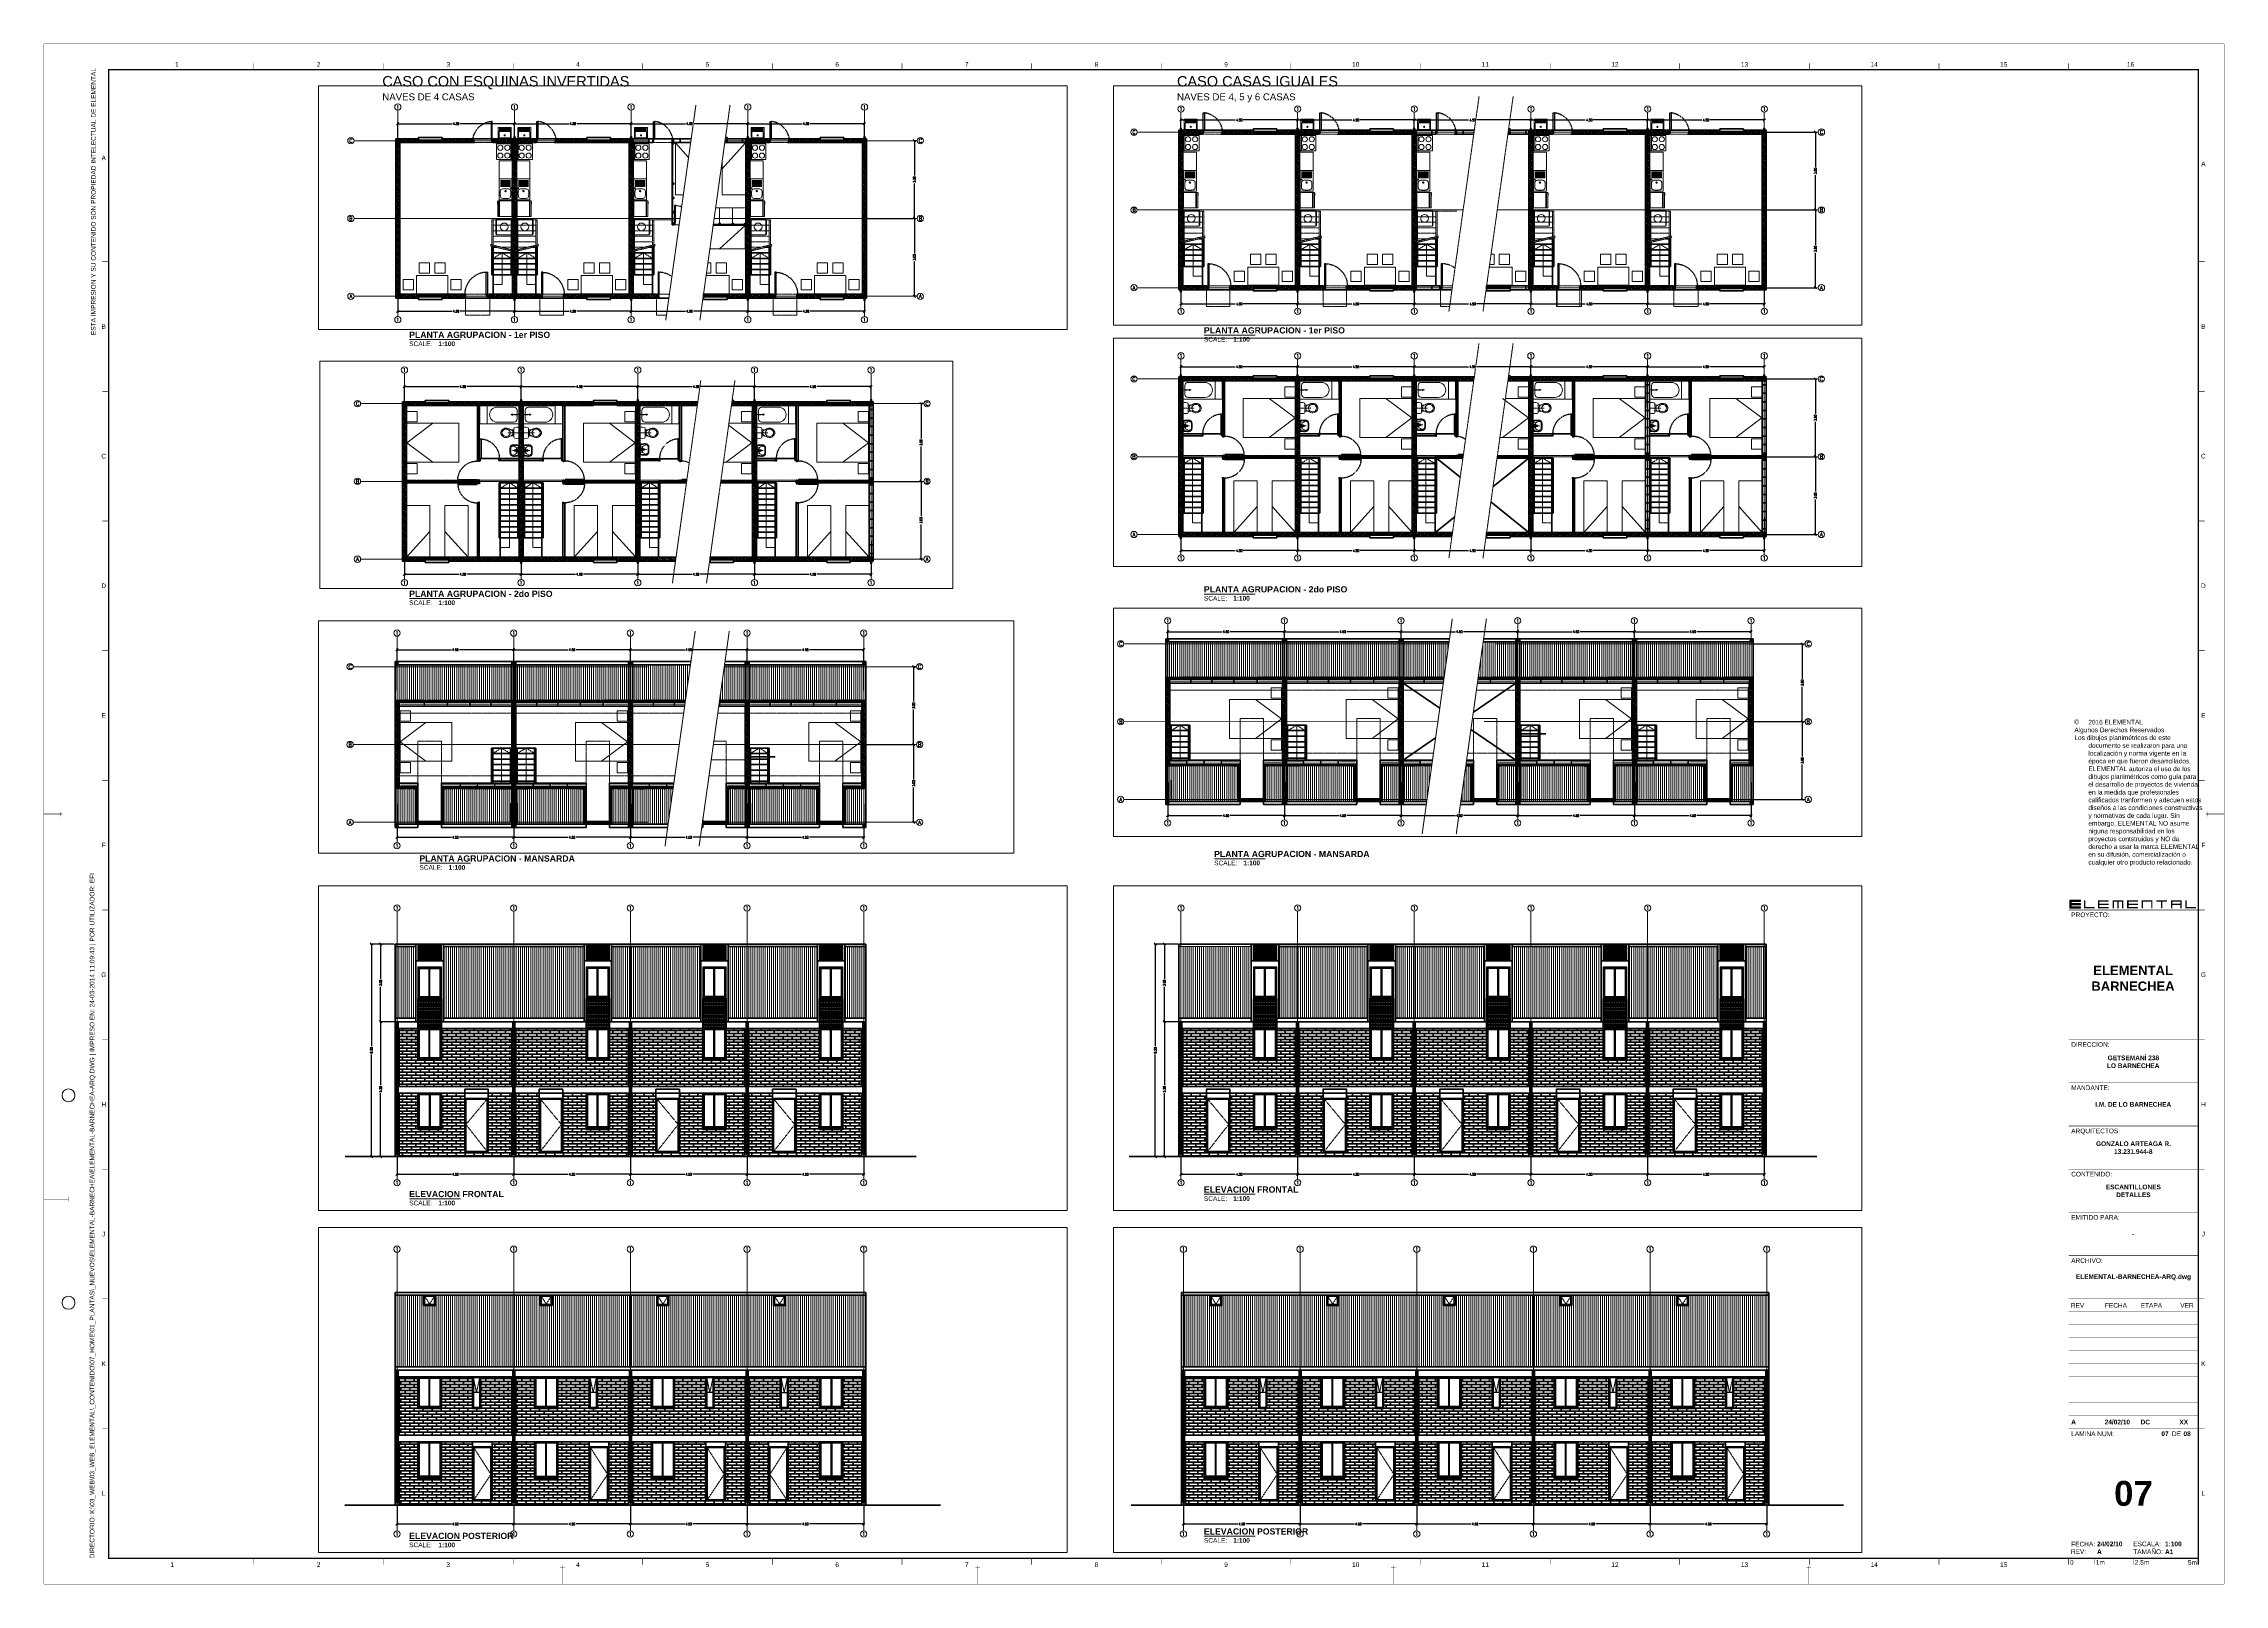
# Paper-space layout '07-AGRUPACION' of a CAD drawing. Header units: metres, sheet in millimetres. Extents: x 1062 to 1903, y 0 to 594.
# The model-space entities are those that its viewports show. They can reach past a viewport. Long polylines and large blocks are cut down to what shows.
import ezdxf
from ezdxf.enums import TextEntityAlignment as Align

# ---------------------------------------------------------------- set-up
doc = ezdxf.new("R2010")
doc.units = ezdxf.units.M
doc.header["$LTSCALE"] = 5
doc.header["$MEASUREMENT"] = 0
doc.linetypes.add('HIDDEN', pattern=[0.375, 0.25, -0.125])
doc.layers.get('0').update_dxf_attribs({"color": 30})
doc.layers.get('DEFPOINTS').update_dxf_attribs({"color": 210})
for name, color, linetype, lineweight, plot in [('_AUX', 210, 'Continuous', 18, False), ('A-ANNO-NPLT', 210, 'Continuous', 18, False), ('G-ANNO-NPLT', 210, 'Continuous', 18, False)]:
    doc.layers.add(name, color=color, linetype=linetype, lineweight=lineweight, plot=plot)
for name, color, linetype, lineweight in [('A-ANNO-DIMS', 3, 'Continuous', 18), ('A-ANNO-NOTE', 7, 'Continuous', 35), ('A-ANNO-SYMB', 3, 'Continuous', 18), ('A-ANNO-TEXT', 3, 'Continuous', 18), ('A-DOOR-FULL', 4, 'Continuous', 25), ('A-ELEV-MBE1', 7, 'Continuous', 35), ('A-ELEV-MBE2', 4, 'Continuous', 25), ('A-ELEV-PATT', 8, 'Continuous', 18), ('A-FLOR-FTPT', 6, 'Continuous', 70), ('A-FLOR-LEVL', 7, 'Continuous', 35), ('A-FLOR-OVHD', 3, 'HIDDEN', 18), ('A-FURN', 8, 'Continuous', 18), ('A-GLAZ-FULL', 4, 'Continuous', 25), ('A-WALL-BATT', 8, 'BATTING', 18), ('A-WALL-FULL', 7, 'Continuous', 35), ('A-WALL-FULL-EXTR', 7, 'Continuous', 35), ('A-WALL-PATT', 8, 'Continuous', 18), ('G-ANNO-LOGO', 3, 'Continuous', 18), ('G-ANNO-TEXT', 3, 'Continuous', 18), ('G-ANNO-TTLB', 3, 'Continuous', 18)]:
    doc.layers.add(name, color=color, linetype=linetype, lineweight=lineweight)
doc.styles.add('E-ARIAL', font='arial.ttf')
doc.styles.add('E-ARIAL-BOLD', font='')
doc.styles.add('E-ROMANS', font='romans.shx', dxfattribs={"width": 0.8})
doc.styles.get('E-ARIAL-BOLD').set_extended_font_data('Arial', bold=True)
doc.linetypes.add('BATTING', pattern='A,0.0001,-0.1,[134,ltypeshp.shx,S=0.1,R=0,X=-0.1,Y=0],-0.2,[134,ltypeshp.shx,S=0.1,R=180,X=0.1,Y=0],-0.1', length=0.4001)
doc.dimstyles.new('E-0050_TICK_18', dxfattribs={"dimscale": 0.001, "dimtxt": 90, "dimasz": 90, "dimexe": 45, "dimexo": 30, "dimgap": 45, "dimtad": 0, "dimzin": 0, "dimdsep": 46, "dimtxsty": 'E-ROMANS', "dimblk": 'OBLIQUE', "dimcen": 45, "dimclrd": 256, "dimclre": 256, "dimclrt": 256, "dimadec": 0, "dimazin": 0, "dimtfac": 1, "dimtmove": 1, "dimatfit": 3, "dimldrblk": 'OPEN90', "dimfxl": 1, "dimtfill": 1, "dimtolj": 1, "dimtzin": 0, "dimarcsym": 0})
doc.dimstyles.new('E-0200_TICK_12', dxfattribs={"dimscale": 0.001, "dimtxt": 240, "dimasz": 240, "dimexe": 120, "dimexo": 80, "dimgap": 120, "dimtad": 0, "dimzin": 0, "dimdsep": 46, "dimtxsty": 'E-ROMANS', "dimblk": 'OBLIQUE', "dimcen": 120, "dimclrd": 256, "dimclre": 256, "dimclrt": 256, "dimadec": 0, "dimazin": 0, "dimtfac": 1, "dimtmove": 1, "dimatfit": 3, "dimldrblk": 'OPEN90', "dimfxl": 1, "dimtfill": 1, "dimtolj": 1, "dimtzin": 0, "dimlwd": -1, "dimarcsym": 0})
pattern_1 = [(90, (0, 0), (-0.079375, -2e-15), [])]
pattern_2 = [(1e-12, (0.57028, 1e-14), (-3e-15, 0.11516106), []), (90, (0.57028, 1e-14), (-0.17272, 0.11516106), [0.11516106, -0.11516106])]
pattern_3 = [(1e-12, (0, 0), (-3e-15, 0.11516106), []), (90, (0, 0), (-0.17272, 0.11516106), [0.11516106, -0.11516106])]
pattern_4 = [(45, (487.25541, 30.70779), (0.03367596, -0.03367596), [])]
pattern_5 = [(135, (65.155357, 30.70779), (-0.03367596, -0.03367596), [])]
pattern_6 = [(135, (69.655357, 30.70779), (-0.03367596, -0.03367596), [])]
pattern_7 = [(135, (74.155357, 30.70779), (-0.03367596, -0.03367596), [])]
pattern_8 = [(135, (98.248826, 30.70779), (-0.03367596, -0.03367596), [])]
pattern_9 = [(135, (93.748826, 30.70779), (-0.03367596, -0.03367596), [])]
pattern_10 = [(135, (107.248826, 30.70779), (-0.03367596, -0.03367596), [])]
pattern_11 = [(135, (111.748826, 30.70779), (-0.03367596, -0.03367596), [])]
pattern_12 = [(45, (120.7368, 69.627841), (-0.0112253202, 0.0112253202), [])]
pattern_13 = [(45, (125.236759, 69.627841), (-0.0112253202, 0.0112253202), [])]
pattern_14 = [(45, (129.736718, 69.627841), (-0.0112253202, 0.0112253202), [])]
pattern_15 = [(45, (154.400554, 69.627841), (-0.0112253202, 0.0112253202), [])]
pattern_16 = [(45, (158.900512, 69.627841), (-0.0112253202, 0.0112253202), [])]
pattern_17 = [(45, (163.40047, 69.627841), (-0.0112253202, 0.0112253202), [])]
pattern_18 = [(45, (120.738842, 107.65683), (-0.0112253202, 0.0112253202), [])]
pattern_19 = [(45, (153.83231, 107.65683), (-0.0112253202, 0.0112253202), [])]
pattern_20 = [(45, (26.979301, 2.295687), (-0.01122532015, 0.01122532015), [])]
pattern_21 = [(45, (116.238842, 107.65683), (-0.0112253202, 0.0112253202), [])]
pattern_22 = [(45, (125.238842, 107.65683), (-0.0112253202, 0.0112253202), [])]
pattern_23 = [(45, (144.83231, 107.65683), (-0.0112253202, 0.0112253202), [])]
pattern_24 = [(45, (149.33231, 107.65683), (-0.0112253202, 0.0112253202), [])]
pattern_25 = [(45, (149.33231, 107.65683), (-0.0112253202, 0.0112253202), [])]
pattern_26 = [(45, (158.33231, 107.65683), (-0.0112253202, 0.0112253202), [])]
pattern_27 = [(45, (162.83231, 107.65683), (-0.0112253202, 0.0112253202), [])]

# ---------------------------------------------------------------- blocks, each defined once
blk = doc.blocks.new('*U46')
at = {"layer": 'G-ANNO-TTLB', "const_width": 0.18}
for points in [[(0, -2.5), (0, 0)], [(10, 0), (10, -2.5)], [(25, 0), (25, -2.5)]]:
    blk.add_lwpolyline(points, dxfattribs=at)
at = {"layer": 'G-ANNO-TTLB'}
blk.add_lwpolyline([(50, 0, 0.48, 0.48, 0), (50, -2.5, 0.48, 0.48, 0)], format="xyseb", dxfattribs=at)
at = {"layer": 'G-ANNO-TEXT', "style": 'E-ARIAL'}
blk.add_text('0', height=1.8, dxfattribs=at).set_placement((1.2, -0.7), align=Align.TOP_CENTER)
for s, p in [('1m', (10.5, -2.5)), ('2.5m', (25.5, -2.5))]:
    blk.add_text(s, height=1.8, dxfattribs=at).set_placement(p)
blk.add_text('5m', height=1.8, dxfattribs=at).set_placement((49.5, -2.5), align=Align.RIGHT)
blk = doc.blocks.new('*U36')
at = {"layer": 'G-ANNO-LOGO'}
for points in [[(0, -1), (0, 0), (1.33, 0), (1.33, -0.17), (0.17, -0.17), (0.17, -0.42), (1.33, -0.42), (1.33, -0.58), (0.17, -0.58), (0.17, -0.83), (1.33, -0.83), (1.33, -1)], [(1.74, -1), (1.74, 0), (1.91, 0), (1.91, -0.83), (3.07, -0.83), (3.07, -1)], [(3.48, -1), (3.48, 0), (4.81, 0), (4.81, -0.17), (3.65, -0.17), (3.65, -0.42), (4.81, -0.42), (4.81, -0.58), (3.65, -0.58), (3.65, -0.83), (4.81, -0.83), (4.81, -1)], [(6.47, -1), (6.47, -0.17), (6.05, -0.17), (6.05, -1), (5.88, -1), (5.88, -0.17), (5.47, -0.17), (5.47, -1), (5.3, -1), (5.3, 0), (6.63, 0), (6.63, -1)], [(7.12, -1), (7.12, 0), (8.45, 0), (8.45, -0.17), (7.29, -0.17), (7.29, -0.42), (8.45, -0.42), (8.45, -0.58), (7.29, -0.58), (7.29, -0.83), (8.45, -0.83), (8.45, -1)], [(10.11, -1), (10.11, -0.17), (9.11, -0.17), (9.11, -1), (8.94, -1), (8.94, 0), (10.27, 0), (10.27, -1)], [(11.51, -0.17), (11.51, -1), (11.34, -1), (11.34, -0.17), (10.76, -0.17), (10.76, 0), (12.09, 0), (12.09, -0.17)], [(14.36, -1), (14.36, 0), (14.52, 0), (14.52, -0.83), (15.69, -0.83), (15.69, -1)]]:
    blk.add_hatch(color=256, dxfattribs=at).paths.add_polyline_path(points)
h = blk.add_hatch(color=256, dxfattribs=at)
edge = h.paths.add_edge_path()
edge.add_spline(control_points=[(13.74, -0.42), (13.74, -0.42), (12.74, -0.42), (12.74, -0.42), (12.74, -0.42), (12.74, -0.17), (12.74, -0.17), (12.74, -0.17), (13.74, -0.17), (13.74, -0.17), (13.74, -0.17), (13.74, -0.42), (13.74, -0.42)], knot_values=[0, 0, 0, 0, 1, 1, 1, 2, 2, 2, 3, 3, 3, 4, 4, 4, 4], degree=3, periodic=0)
edge = h.paths.add_edge_path(flags=16)
edge.add_spline(control_points=[(12.57, 0), (12.57, 0), (12.57, -1), (12.57, -1), (12.57, -1), (12.74, -1), (12.74, -1), (12.74, -1), (12.74, -0.58), (12.74, -0.58), (12.74, -0.58), (13.74, -0.58), (13.74, -0.58), (13.74, -0.58), (13.74, -1), (13.74, -1), (13.74, -1), (13.91, -1), (13.91, -1), (13.91, -1), (13.91, 0), (13.91, 0), (13.91, 0), (12.57, 0), (12.57, 0)], knot_values=[0, 0, 0, 0, 1, 1, 1, 2, 2, 2, 3, 3, 3, 4, 4, 4, 5, 5, 5, 6, 6, 6, 7, 7, 7, 8, 8, 8, 8], degree=3, periodic=0)
blk.add_lwpolyline([(0, 0), (0, -1)])
at = {"layer": 'A-ANNO-NPLT'}
blk.add_lwpolyline([(0, -1), (0, 0), (1.33, 0), (1.33, -0.17), (0.17, -0.17), (0.17, -0.42), (1.33, -0.42), (1.33, -0.58), (0.17, -0.58), (0.17, -0.83), (1.33, -0.83), (1.33, -1), (0, -1)], close=True, dxfattribs=at)
blk = doc.blocks.new('B-FOLD_MARK')
at = {"layer": 'A-ANNO-SYMB', "const_width": 0.13, "flags": 128}
for points in [[(1518.14, -686.71), (1519.94, -686.71)], [(1519.04, -685.81), (1519.04, -692.96)]]:
    blk.add_lwpolyline(points, dxfattribs=at)
blk = doc.blocks.new('B-HOLE_PUNCHER')
at = {"const_width": 0.18, "flags": 128}
for points in [[(3.56, 144.5), (13.06, 144.5)], [(13.06, 145.4), (13.06, 143.6)]]:
    blk.add_lwpolyline(points, dxfattribs=at)
blk = doc.blocks.new('*U40')
at = {"layer": 'G-ANNO-NPLT', "const_width": 0.18}
for points in [[(0, 594), (-841, 594)], [(-841, 0), (-841, 594)], [(0, 0), (0, 594)], [(0, 0), (-841, 0)]]:
    blk.add_lwpolyline(points, dxfattribs=at)
at = {"layer": 'G-ANNO-TTLB', "const_width": 0.5, "flags": 128}
blk.add_lwpolyline([(-816, 584), (-816, 10), (-10, 10), (-10, 584)], close=True, dxfattribs=at)
at = {"layer": 'G-ANNO-TTLB', "const_width": 0.18, "flags": 128}
for points in [[(-760, 586.5), (-760, 584)], [(-710, 586.5), (-710, 584)], [(-660, 586.5), (-660, 584)], [(-610, 586.5), (-610, 584)], [(-560, 586.5), (-560, 584)], [(-510, 586.5), (-510, 584)], [(-460, 586.5), (-460, 584)], [(-410, 586.5), (-410, 584)], [(-360, 586.5), (-360, 584)], [(-310, 586.5), (-310, 584)], [(-260, 586.5), (-260, 584)], [(-210, 586.5), (-210, 584)], [(-160, 586.5), (-160, 584)], [(-110, 586.5), (-110, 584)], [(-60, 586.5), (-60, 584)], [(-841, 578.5), (-841, 576)], [(-816, 510), (-818.5, 510)], [(-7.5, 510), (-10, 510)], [(-816, 460), (-818.5, 460)], [(-7.5, 460), (-10, 460)], [(-816, 410), (-818.5, 410)], [(-7.5, 410), (-10, 410)], [(-816, 360), (-818.5, 360)], [(-7.5, 360), (-10, 360)], [(-816, 310), (-818.5, 310)], [(-7.5, 310), (-10, 310)], [(-816, 260), (-818.5, 260)], [(-7.5, 260), (-10, 260)], [(-816, 210), (-818.5, 210)], [(-7.5, 210), (-10, 210)], [(-816, 160), (-818.5, 160)], [(-7.5, 160), (-10, 160)], [(-816, 110), (-818.5, 110)], [(-7.5, 110), (-10, 110)], [(-7.5, 110), (-10, 110)], [(-816, 60), (-818.5, 60)], [(-7.5, 60), (-10, 60)], [(-7.5, 60), (-10, 60)], [(-760, 10), (-760, 7.5)], [(-710, 10), (-710, 7.5)], [(-660, 10), (-660, 7.5)], [(-610, 10), (-610, 7.5)], [(-560, 10), (-560, 7.5)], [(-510, 10), (-510, 7.5)], [(-460, 10), (-460, 7.5)], [(-410, 10), (-410, 7.5)], [(-360, 10), (-360, 7.5)], [(-310, 10), (-310, 7.5)], [(-260, 10), (-260, 7.5)], [(-210, 10), (-210, 7.5)], [(-160, 10), (-160, 7.5)], [(-110, 10), (-110, 7.5)], [(-60, 10), (-60, 7.5)]]:
    blk.add_lwpolyline(points, dxfattribs=at)
at = {"layer": 'G-ANNO-TTLB'}
for points, const_width in [([(-10, 260), (-60, 260)], 0.18), ([(-10, 210), (-60, 210)], 0.18), ([(-10, 193.33), (-60, 193.33)], 0.18), ([(-10, 176.67), (-60, 176.67)], 0.18), ([(-60, 176.67), (-10, 176.67)], 0.18), ([(-60, 160), (-10, 160)], 0.18), ([(-60, 160), (-10, 160)], 0.18), ([(-60, 160), (-10, 160)], 0.18), ([(-60, 160), (-10, 160)], 0.18), ([(-60, 143.33), (-10, 143.33)], 0.18), ([(-60, 126.67), (-10, 126.67)], 0.18), ([(-60, 126.67), (-10, 126.67)], 0.18), ([(-60, 110), (-10, 110)], 0.18), ([(-60, 105), (-10, 105)], 0.12), ([(-60, 100), (-10, 100)], 0.12), ([(-60, 95), (-10, 95)], 0.12), ([(-60, 90), (-10, 90)], 0.12), ([(-60, 85), (-10, 85)], 0.12), ([(-60, 80), (-10, 80)], 0.12), ([(-60, 75), (-10, 75)], 0.12), ([(-60, 70), (-10, 70)], 0.12), ([(-60, 60), (-10, 60)], 0.18), ([(-60, 60), (-10, 60)], 0.18), ([(-60, 65), (-10, 65)], 0.12), ([(-124.5, 10), (-64.5, 10)], 0.18)]:
    blk.add_lwpolyline(points, dxfattribs=dict(at, const_width=const_width))
for centre in [(-831.5, 188.5), (-831.5, 108.5)]:
    blk.add_circle(centre, 2.5, dxfattribs=at)
at = {"layer": 'G-ANNO-LOGO', "xscale": 3.1, "yscale": 3.1, "zscale": 3.1}
blk.add_blockref('*U36', (-59.49, 263.76), dxfattribs=at)
at = {"layer": 'G-ANNO-TTLB', "xscale": -1, "rotation": 270}
blk.add_blockref('B-FOLD_MARK', (-148.04, -1222.04), dxfattribs=at)
at = {"layer": 'G-ANNO-TTLB', "rotation": 90}
blk.add_blockref('B-FOLD_MARK', (-692.96, -1222.04), dxfattribs=at)
at = {"layer": 'G-ANNO-TTLB'}
for name, p in [('B-HOLE_PUNCHER', (-844.56, 4)), ('B-FOLD_MARK', (-2160.04, 692.96)), ('B-FOLD_MARK', (-1999.79, 692.96)), ('B-FOLD_MARK', (-1839.54, 692.96)), ('B-FOLD_MARK', (-1679.29, 692.96))]:
    blk.add_blockref(name, p, dxfattribs=at)
at = {"layer": 'G-ANNO-TEXT', "style": 'E-ARIAL'}
for s, p in [('1', (-789.65, 586.07)), ('2', (-735, 586.07)), ('3', (-685, 586.07)), ('4', (-635, 586.07)), ('5', (-585, 586.07)), ('6', (-535, 586.07)), ('7', (-485, 586.07)), ('8', (-435, 586.07)), ('9', (-385, 586.07)), ('10', (-335, 586.07)), ('11', (-285, 586.07)), ('12', (-235, 586.07)), ('13', (-185, 586.07)), ('14', (-135, 586.07)), ('15', (-85, 586.07)), ('16', (-36.11, 586.07)), ('A', (-817.91, 549.98)), ('A', (-8.02, 547.71)), ('B', (-817.91, 485)), ('B', (-8.02, 485)), ('C', (-817.91, 435)), ('C', (-8.02, 435)), ('D', (-817.91, 385)), ('D', (-8.02, 385)), ('E', (-817.91, 335)), ('E', (-8.02, 335)), ('F', (-817.91, 285)), ('F', (-8.02, 285)), ('G', (-817.91, 235)), ('G', (-8.02, 235)), ('H', (-817.91, 185)), ('H', (-8.02, 185)), ('J', (-817.91, 135)), ('J', (-8.02, 135)), ('K', (-817.91, 85)), ('K', (-8.02, 85)), ('L', (-817.91, 35)), ('L', (-8.02, 35)), ('2', (-735, 7.51)), ('3', (-685, 7.51)), ('6', (-535, 7.51)), ('8', (-435, 7.51)), ('9', (-385, 7.51)), ('10', (-335, 7.51)), ('12', (-235, 7.51)), ('13', (-185, 7.51)), ('1', (-791.51, 7.51)), ('4', (-635, 7.51)), ('5', (-585, 7.51)), ('7', (-485, 7.51)), ('11', (-285, 7.51)), ('14', (-135, 7.51)), ('15', (-85, 7.51))]:
    blk.add_text(s, height=1.8, dxfattribs=at).set_placement(p, align=Align.MIDDLE_CENTER)
for s, p in [('PROYECTO:', (-59, 259.02)), ('DIRECCION:', (-59, 209.02)), ('MANDANTE:', (-59, 192.35)), ('ARQUITECTOS:', (-59, 175.68)), ('CONTENIDO:', (-59, 159.02)), ('EMITIDO PARA:', (-59, 142.35)), ('ARCHIVO:', (-59, 125.68)), ('LAMINA NUM:', (-59, 58.88))]:
    blk.add_text(s, height=1.8, dxfattribs=at).set_placement(p, align=Align.TOP_LEFT)
at = {"layer": 'G-ANNO-TEXT'}
for s, style, p in [('REV', 'E-ARIAL', (-59.13, 107.5)), ('FECHA', 'E-ARIAL', (-45.99, 107.5)), ('ETAPA', 'E-ARIAL', (-32.2, 107.5)), ('VER', 'E-ARIAL', (-16.94, 107.5)), ('DE', 'E-ARIAL', (-20.14, 57.99)), ('REV:', 'E-ARIAL', (-59.1, 12.54)), ('FECHA:', 'E-ARIAL', (-59, 15.44)), ('TAMAÑO:', 'E-ARIAL', (-35.06, 12.5)), ('ESCALA:', 'E-ARIAL', (-35.06, 15.5)), ('A1', 'E-ARIAL-BOLD', (-22.82, 12.5))]:
    blk.add_text(s, height=1.8, dxfattribs=dict(at, style=style)).set_placement(p, align=Align.MIDDLE_LEFT)
at = {"layer": 'G-ANNO-TEXT', "insert": (-822.79, 584.67), "char_height": 1.8, "width": 119.9233, "attachment_point": 3, "rotation": 90, "style": 'E-ARIAL'}
blk.add_mtext('ESTA IMPRESION Y SU CONTENIDO SON PROPIEDAD INTELECTUAL DE ELEMENTAL', dxfattribs=at)
at = {"layer": 'G-ANNO-TEXT', "insert": (-823.3, 9.95), "char_height": 1.8, "attachment_point": 1, "rotation": 90, "style": 'E-ARIAL'}
blk.add_mtext_dynamic_manual_height_columns('DIRECTORIO: K:\\\\03_WEB\\\\03_WEB_ELEMENTAL\\\\_CONTENIDO\\\\07_HOME\\\\01_PLANTAS\\\\_NUEVOS\\\\ELEMENTAL-BARNECHEA\\\\ELEMENTAL-BARNECHEA-ARQ.DWG | IMPRESO EN: 24-03-2014 11:09:43 | POR UTILIZADOR: EFI', width=425.5597, gutter_width=9, heights=[0], dxfattribs=at)
at = {"layer": 'G-ANNO-TEXT', "style": 'E-ARIAL-BOLD'}
for tag, p, height in [('PROJECT_TITLE_001', (-55.32, 232.27), 3.6), ('SITE_001', (-37.78, 200.77), 1.8), ('CLIENT_001', (-39.57, 184.1), 1.8), ('ARCHITECTS_001', (-43.11, 168.95), 1.8), ('ARCHITECTS_002', (-43.25, 165.92), 1.8), ('DRAWING_TITLE_001', (-45.37, 151), 1.8), ('DESIGN_STAGE_001', (-44.88, 134.33), 1.8), ('FILENAME_001', (-57.22, 117.68), 1.8)]:
    blk.add_attdef(tag, p, '', height=height, dxfattribs=at)
for tag, p in [('VERSION_9', (-59, 102.5)), ('DATE_9', (-46.09, 102.5)), ('STAGE_9', (-32.25, 102.5)), ('CHECKED_BY_9', (-17.25, 102.5)), ('VERSION_8', (-59, 97.5)), ('VERSION_7', (-59, 92.5)), ('DATE_8', (-46.09, 97.5)), ('DATE_7', (-46.09, 92.5)), ('STAGE_8', (-32.25, 97.5)), ('STAGE_7', (-32.25, 92.5)), ('CHECKED_BY_8', (-17.25, 97.5)), ('CHECKED_BY_7', (-17.25, 92.5)), ('VERSION_6', (-59, 87.5)), ('DATE_6', (-46.09, 87.5)), ('STAGE_6', (-32.25, 87.5)), ('CHECKED_BY_6', (-17.25, 87.5)), ('VERSION_5', (-59, 82.5)), ('VERSION_4', (-59, 77.5)), ('DATE_5', (-46.09, 82.5)), ('DATE_4', (-46.09, 77.5)), ('STAGE_5', (-32.25, 82.5)), ('STAGE_4', (-32.25, 77.5)), ('CHECKED_BY_5', (-17.25, 82.5)), ('CHECKED_BY_4', (-17.25, 77.5)), ('VERSION_3', (-59, 72.5)), ('VERSION_2', (-59, 67.5)), ('DATE_3', (-46.09, 72.5)), ('DATE_2', (-46.09, 67.5)), ('STAGE_3', (-32.25, 72.5)), ('STAGE_2', (-32.25, 67.5)), ('CHECKED_BY_3', (-17.25, 72.5)), ('CHECKED_BY_2', (-17.25, 67.5)), ('VERSION_1', (-59, 62.5)), ('DATE_1', (-46.09, 62.5)), ('STAGE_1', (-32.25, 62.5)), ('CHECKED_BY_1', (-17.25, 62.5)), ('SHEET_TOTAL', (-15.68, 57.98)), ('DATE', (-49.01, 15.53)), ('REV', (-49.01, 12.51)), ('SCALE', (-22.81, 15.53))]:
    blk.add_attdef(tag, text='', height=1.8, dxfattribs=at).set_placement(p, align=Align.MIDDLE_LEFT)
blk.add_attdef('SHEET_COPY', text='', height=1.8, dxfattribs=at).set_placement((-21.42, 57.98), align=Align.MIDDLE_RIGHT)
blk.add_attdef('SHEET', text='', height=9.6, dxfattribs=at).set_placement((-35, 35), align=Align.MIDDLE_CENTER)
blk = doc.blocks.new('*U39')
at = {"layer": 'A-ANNO-SYMB'}
blk.add_line((25.61, 0), (6, 0), dxfattribs=at)
at = {"layer": 'A-ANNO-SYMB', "style": 'E-ARIAL'}
blk.add_text('SCALE:', height=1.8, dxfattribs=at).set_placement((5.88, -2.55))
at = {"layer": 'A-ANNO-SYMB', "style": 'E-ARIAL-BOLD'}
blk.add_attdef('SHEET', text='', height=6, dxfattribs=at).set_placement((5, 0.28), align=Align.MIDDLE_RIGHT)
blk.add_attdef('TITLE', (5.86, 0.61), '', height=2.4, dxfattribs=at)
blk.add_attdef('SCALE', text='', height=1.8, dxfattribs=at).set_placement((17.14, -0.75), align=Align.TOP_LEFT)
blk = doc.blocks.new('_Oblique')
at = {"color": 0, "linetype": 'ByBlock', "lineweight": -2}
blk.add_line((-0.5, -0.5), (0.5, 0.5), dxfattribs=at)
blk = doc.blocks.new('*D334')
at = {"layer": 'A-ANNO-DIMS', "lineweight": -2, "transparency": 16777216}
for p, q in [((271.705, 72.113), (271.705, 71.216)), ((276.205, 72.113), (276.205, 71.216)), ((271.705, 71.261), (273.801, 71.261)), ((276.205, 71.261), (274.11, 71.261))]:
    blk.add_line(p, q, dxfattribs=at)
at = {"layer": 'DEFPOINTS', "color": 0, "transparency": 16777216}
for p in [(271.705, 72.143), (276.205, 72.143), (276.205, 71.261)]:
    blk.add_point(p, dxfattribs=at)
at = {"layer": 'A-ANNO-DIMS', "lineweight": -2, "transparency": 16777216, "xscale": 0.09, "yscale": 0.09, "zscale": 0.09, "rotation": 180}
blk.add_blockref('_Oblique', (271.705, 71.261), dxfattribs=at)
at = {"layer": 'A-ANNO-DIMS', "lineweight": -2, "transparency": 16777216, "xscale": 0.09, "yscale": 0.09, "zscale": 0.09}
blk.add_blockref('_Oblique', (276.205, 71.261), dxfattribs=at)
at = {"layer": 'A-ANNO-DIMS', "transparency": 16777216, "insert": (273.955, 71.261), "char_height": 0.09, "attachment_point": 5, "style": 'E-ROMANS', "bg_fill": 3, "box_fill_scale": 1.25, "bg_fill_color": 256, "bg_fill_true_color": 13158600, "bg_fill_transparency": 0}
blk.add_mtext('\\A1;4.50', dxfattribs=at)
blk = doc.blocks.new('_Open90')
at = {"color": 0, "linetype": 'ByBlock', "lineweight": -2}
for p, q in [((0, 0), (-1, 0)), ((-0.5, 0.5), (0, 0)), ((0, 0), (-0.5, -0.5))]:
    blk.add_line(p, q, dxfattribs=at)
blk = doc.blocks.new('*D335')
at = {"layer": 'A-ANNO-DIMS', "lineweight": -2, "transparency": 16777216}
for p, q in [((276.205, 72.113), (276.205, 71.216)), ((280.705, 72.113), (280.705, 71.216)), ((276.205, 71.261), (278.301, 71.261)), ((280.705, 71.261), (278.61, 71.261))]:
    blk.add_line(p, q, dxfattribs=at)
at = {"layer": 'DEFPOINTS', "color": 0, "transparency": 16777216}
for p in [(276.205, 72.143), (280.705, 72.143), (280.705, 71.261)]:
    blk.add_point(p, dxfattribs=at)
at = {"layer": 'A-ANNO-DIMS', "lineweight": -2, "transparency": 16777216, "xscale": 0.09, "yscale": 0.09, "zscale": 0.09, "rotation": 180}
blk.add_blockref('_Oblique', (276.205, 71.261), dxfattribs=at)
at = {"layer": 'A-ANNO-DIMS', "lineweight": -2, "transparency": 16777216, "xscale": 0.09, "yscale": 0.09, "zscale": 0.09}
blk.add_blockref('_Oblique', (280.705, 71.261), dxfattribs=at)
at = {"layer": 'A-ANNO-DIMS', "transparency": 16777216, "insert": (278.455, 71.261), "char_height": 0.09, "attachment_point": 5, "style": 'E-ROMANS', "bg_fill": 3, "box_fill_scale": 1.25, "bg_fill_color": 256, "bg_fill_true_color": 13158600, "bg_fill_transparency": 0}
blk.add_mtext('\\A1;4.50', dxfattribs=at)
blk = doc.blocks.new('*D336')
at = {"layer": 'A-ANNO-DIMS', "lineweight": -2, "transparency": 16777216}
for p, q in [((280.705, 72.113), (280.705, 71.216)), ((285.205, 72.113), (285.205, 71.216)), ((280.705, 71.261), (282.801, 71.261)), ((285.205, 71.261), (283.11, 71.261))]:
    blk.add_line(p, q, dxfattribs=at)
at = {"layer": 'DEFPOINTS', "color": 0, "transparency": 16777216}
for p in [(280.705, 72.143), (285.205, 72.143), (285.205, 71.261)]:
    blk.add_point(p, dxfattribs=at)
at = {"layer": 'A-ANNO-DIMS', "lineweight": -2, "transparency": 16777216, "xscale": 0.09, "yscale": 0.09, "zscale": 0.09, "rotation": 180}
blk.add_blockref('_Oblique', (280.705, 71.261), dxfattribs=at)
at = {"layer": 'A-ANNO-DIMS', "lineweight": -2, "transparency": 16777216, "xscale": 0.09, "yscale": 0.09, "zscale": 0.09}
blk.add_blockref('_Oblique', (285.205, 71.261), dxfattribs=at)
at = {"layer": 'A-ANNO-DIMS', "transparency": 16777216, "insert": (282.955, 71.261), "char_height": 0.09, "attachment_point": 5, "style": 'E-ROMANS', "bg_fill": 3, "box_fill_scale": 1.25, "bg_fill_color": 256, "bg_fill_true_color": 13158600, "bg_fill_transparency": 0}
blk.add_mtext('\\A1;4.50', dxfattribs=at)
blk = doc.blocks.new('*D337')
at = {"layer": 'A-ANNO-DIMS', "lineweight": -2, "transparency": 16777216}
for p, q in [((285.205, 72.113), (285.205, 71.216)), ((289.705, 72.113), (289.705, 71.216)), ((285.205, 71.261), (287.301, 71.261)), ((289.705, 71.261), (287.61, 71.261))]:
    blk.add_line(p, q, dxfattribs=at)
at = {"layer": 'DEFPOINTS', "color": 0, "transparency": 16777216}
for p in [(285.205, 72.143), (289.705, 72.143), (289.705, 71.261)]:
    blk.add_point(p, dxfattribs=at)
at = {"layer": 'A-ANNO-DIMS', "lineweight": -2, "transparency": 16777216, "xscale": 0.09, "yscale": 0.09, "zscale": 0.09, "rotation": 180}
blk.add_blockref('_Oblique', (285.205, 71.261), dxfattribs=at)
at = {"layer": 'A-ANNO-DIMS', "lineweight": -2, "transparency": 16777216, "xscale": 0.09, "yscale": 0.09, "zscale": 0.09}
blk.add_blockref('_Oblique', (289.705, 71.261), dxfattribs=at)
at = {"layer": 'A-ANNO-DIMS', "transparency": 16777216, "insert": (287.455, 71.261), "char_height": 0.09, "attachment_point": 5, "style": 'E-ROMANS', "bg_fill": 3, "box_fill_scale": 1.25, "bg_fill_color": 256, "bg_fill_true_color": 13158600, "bg_fill_transparency": 0}
blk.add_mtext('\\A1;4.50', dxfattribs=at)
blk = doc.blocks.new('*D354')
at = {"layer": 'A-ANNO-DIMS', "lineweight": -2, "transparency": 16777216}
for p, q in [((276.208, 51.711), (276.208, 50.77)), ((280.708, 51.711), (280.708, 50.77)), ((276.208, 50.815), (278.303, 50.815)), ((280.708, 50.815), (278.613, 50.815))]:
    blk.add_line(p, q, dxfattribs=at)
at = {"layer": 'DEFPOINTS', "color": 0, "transparency": 16777216}
for p in [(276.208, 51.741), (280.708, 51.741), (280.708, 50.815)]:
    blk.add_point(p, dxfattribs=at)
at = {"layer": 'A-ANNO-DIMS', "lineweight": -2, "transparency": 16777216, "xscale": 0.09, "yscale": 0.09, "zscale": 0.09, "rotation": 180}
blk.add_blockref('_Oblique', (276.208, 50.815), dxfattribs=at)
at = {"layer": 'A-ANNO-DIMS', "lineweight": -2, "transparency": 16777216, "xscale": 0.09, "yscale": 0.09, "zscale": 0.09}
blk.add_blockref('_Oblique', (280.708, 50.815), dxfattribs=at)
at = {"layer": 'A-ANNO-DIMS', "transparency": 16777216, "insert": (278.458, 50.815), "char_height": 0.09, "attachment_point": 5, "style": 'E-ROMANS', "bg_fill": 3, "box_fill_scale": 1.25, "bg_fill_color": 256, "bg_fill_true_color": 13158600, "bg_fill_transparency": 0}
blk.add_mtext('\\A1;4.50', dxfattribs=at)
blk = doc.blocks.new('*D355')
at = {"layer": 'A-ANNO-DIMS', "lineweight": -2, "transparency": 16777216}
for p, q in [((285.208, 51.711), (285.208, 50.77)), ((289.708, 51.711), (289.708, 50.77)), ((285.208, 50.815), (287.303, 50.815)), ((289.708, 50.815), (287.613, 50.815))]:
    blk.add_line(p, q, dxfattribs=at)
at = {"layer": 'DEFPOINTS', "color": 0, "transparency": 16777216}
for p in [(285.208, 51.741), (289.708, 51.741), (285.208, 50.815)]:
    blk.add_point(p, dxfattribs=at)
at = {"layer": 'A-ANNO-DIMS', "lineweight": -2, "transparency": 16777216, "xscale": 0.09, "yscale": 0.09, "zscale": 0.09, "rotation": 180}
blk.add_blockref('_Oblique', (285.208, 50.815), dxfattribs=at)
at = {"layer": 'A-ANNO-DIMS', "lineweight": -2, "transparency": 16777216, "xscale": 0.09, "yscale": 0.09, "zscale": 0.09}
blk.add_blockref('_Oblique', (289.708, 50.815), dxfattribs=at)
at = {"layer": 'A-ANNO-DIMS', "transparency": 16777216, "insert": (287.458, 50.815), "char_height": 0.09, "attachment_point": 5, "style": 'E-ROMANS', "bg_fill": 3, "box_fill_scale": 1.25, "bg_fill_color": 256, "bg_fill_true_color": 13158600, "bg_fill_transparency": 0}
blk.add_mtext('\\A1;4.50', dxfattribs=at)
blk = doc.blocks.new('*D356')
at = {"layer": 'A-ANNO-DIMS', "lineweight": -2, "transparency": 16777216}
for p, q in [((280.708, 51.711), (280.708, 50.77)), ((285.208, 51.711), (285.208, 50.77)), ((280.708, 50.815), (282.803, 50.815)), ((285.208, 50.815), (283.113, 50.815))]:
    blk.add_line(p, q, dxfattribs=at)
at = {"layer": 'DEFPOINTS', "color": 0, "transparency": 16777216}
for p in [(280.708, 51.741), (285.208, 51.741), (280.708, 50.815)]:
    blk.add_point(p, dxfattribs=at)
at = {"layer": 'A-ANNO-DIMS', "lineweight": -2, "transparency": 16777216, "xscale": 0.09, "yscale": 0.09, "zscale": 0.09, "rotation": 180}
blk.add_blockref('_Oblique', (280.708, 50.815), dxfattribs=at)
at = {"layer": 'A-ANNO-DIMS', "lineweight": -2, "transparency": 16777216, "xscale": 0.09, "yscale": 0.09, "zscale": 0.09}
blk.add_blockref('_Oblique', (285.208, 50.815), dxfattribs=at)
at = {"layer": 'A-ANNO-DIMS', "transparency": 16777216, "insert": (282.958, 50.815), "char_height": 0.09, "attachment_point": 5, "style": 'E-ROMANS', "bg_fill": 3, "box_fill_scale": 1.25, "bg_fill_color": 256, "bg_fill_true_color": 13158600, "bg_fill_transparency": 0}
blk.add_mtext('\\A1;4.50', dxfattribs=at)
blk = doc.blocks.new('*D806')
at = {"layer": 'A-ANNO-DIMS', "lineweight": -2, "transparency": 16777216}
for p, q in [((271.598, 77.143), (271.026, 77.143)), ((271.071, 77.143), (271.071, 74.698)), ((271.071, 71.943), (271.071, 74.388)), ((271.598, 71.943), (271.026, 71.943))]:
    blk.add_line(p, q, dxfattribs=at)
at = {"layer": 'DEFPOINTS', "color": 0, "transparency": 16777216}
for p in [(271.071, 77.143), (271.628, 77.143), (271.628, 71.943)]:
    blk.add_point(p, dxfattribs=at)
at = {"layer": 'A-ANNO-DIMS', "lineweight": -2, "transparency": 16777216, "xscale": 0.09, "yscale": 0.09, "zscale": 0.09}
for p, rotation in [((271.071, 77.143), 90), ((271.071, 71.943), 270)]:
    blk.add_blockref('_Oblique', p, dxfattribs=dict(at, rotation=rotation))
at = {"layer": 'A-ANNO-DIMS', "transparency": 16777216, "insert": (271.071, 74.543), "char_height": 0.09, "attachment_point": 5, "rotation": 90, "style": 'E-ROMANS', "bg_fill": 3, "box_fill_scale": 1.25, "bg_fill_color": 256, "bg_fill_true_color": 13158600, "bg_fill_transparency": 0}
blk.add_mtext('\\A1;5.20', dxfattribs=at)
blk = doc.blocks.new('*D807')
at = {"layer": 'A-ANNO-DIMS', "lineweight": -2, "transparency": 16777216}
for p, q in [((271.598, 80.143), (271.026, 80.143)), ((271.071, 80.143), (271.071, 78.798)), ((271.071, 77.143), (271.071, 78.488)), ((271.598, 77.143), (271.026, 77.143))]:
    blk.add_line(p, q, dxfattribs=at)
at = {"layer": 'DEFPOINTS', "color": 0, "transparency": 16777216}
for p in [(271.071, 80.143), (271.628, 80.143), (271.628, 77.143)]:
    blk.add_point(p, dxfattribs=at)
at = {"layer": 'A-ANNO-DIMS', "lineweight": -2, "transparency": 16777216, "xscale": 0.09, "yscale": 0.09, "zscale": 0.09}
for p, rotation in [((271.071, 80.143), 90), ((271.071, 77.143), 270)]:
    blk.add_blockref('_Oblique', p, dxfattribs=dict(at, rotation=rotation))
at = {"layer": 'A-ANNO-DIMS', "transparency": 16777216, "insert": (271.071, 78.643), "char_height": 0.09, "attachment_point": 5, "rotation": 90, "style": 'E-ROMANS', "bg_fill": 3, "box_fill_scale": 1.25, "bg_fill_color": 256, "bg_fill_true_color": 13158600, "bg_fill_transparency": 0}
blk.add_mtext('\\A1;3.00', dxfattribs=at)
blk = doc.blocks.new('*D371')
at = {"layer": 'A-ANNO-DIMS', "lineweight": -2, "transparency": 16777216}
for p, q in [((271.598, 80.143), (270.672, 80.143)), ((270.717, 80.143), (270.717, 76.198)), ((270.717, 71.943), (270.717, 75.888)), ((271.598, 71.943), (270.672, 71.943))]:
    blk.add_line(p, q, dxfattribs=at)
at = {"layer": 'DEFPOINTS', "color": 0, "transparency": 16777216}
for p in [(270.717, 80.143), (271.628, 80.143), (271.628, 71.943)]:
    blk.add_point(p, dxfattribs=at)
at = {"layer": 'A-ANNO-DIMS', "lineweight": -2, "transparency": 16777216, "xscale": 0.09, "yscale": 0.09, "zscale": 0.09}
for p, rotation in [((270.717, 80.143), 90), ((270.717, 71.943), 270)]:
    blk.add_blockref('_Oblique', p, dxfattribs=dict(at, rotation=rotation))
at = {"layer": 'A-ANNO-DIMS', "transparency": 16777216, "insert": (270.717, 76.043), "char_height": 0.09, "attachment_point": 5, "rotation": 90, "style": 'E-ROMANS', "bg_fill": 3, "box_fill_scale": 1.25, "bg_fill_color": 256, "bg_fill_true_color": 13158600, "bg_fill_transparency": 0}
blk.add_mtext('\\A1;8.20', dxfattribs=at)
blk = doc.blocks.new('*D131')
at = {"layer": 'A-ANNO-DIMS', "lineweight": -2, "transparency": 16777216}
for p, q in [((304.799, 72.113), (304.799, 71.216)), ((309.299, 72.113), (309.299, 71.216)), ((304.799, 71.261), (306.894, 71.261)), ((309.299, 71.261), (307.204, 71.261))]:
    blk.add_line(p, q, dxfattribs=at)
at = {"layer": 'DEFPOINTS', "color": 0, "transparency": 16777216}
for p in [(304.799, 72.143), (309.299, 72.143), (309.299, 71.261)]:
    blk.add_point(p, dxfattribs=at)
at = {"layer": 'A-ANNO-DIMS', "lineweight": -2, "transparency": 16777216, "xscale": 0.09, "yscale": 0.09, "zscale": 0.09, "rotation": 180}
blk.add_blockref('_Oblique', (304.799, 71.261), dxfattribs=at)
at = {"layer": 'A-ANNO-DIMS', "lineweight": -2, "transparency": 16777216, "xscale": 0.09, "yscale": 0.09, "zscale": 0.09}
blk.add_blockref('_Oblique', (309.299, 71.261), dxfattribs=at)
at = {"layer": 'A-ANNO-DIMS', "transparency": 16777216, "insert": (307.049, 71.261), "char_height": 0.09, "attachment_point": 5, "style": 'E-ROMANS', "bg_fill": 3, "box_fill_scale": 1.25, "bg_fill_color": 256, "bg_fill_true_color": 13158600, "bg_fill_transparency": 0}
blk.add_mtext('\\A1;4.50', dxfattribs=at)
blk = doc.blocks.new('*D132')
at = {"layer": 'A-ANNO-DIMS', "lineweight": -2, "transparency": 16777216}
for p, q in [((309.299, 72.113), (309.299, 71.216)), ((313.799, 72.113), (313.799, 71.216)), ((309.299, 71.261), (311.394, 71.261)), ((313.799, 71.261), (311.704, 71.261))]:
    blk.add_line(p, q, dxfattribs=at)
at = {"layer": 'DEFPOINTS', "color": 0, "transparency": 16777216}
for p in [(309.299, 72.143), (313.799, 72.143), (313.799, 71.261)]:
    blk.add_point(p, dxfattribs=at)
at = {"layer": 'A-ANNO-DIMS', "lineweight": -2, "transparency": 16777216, "xscale": 0.09, "yscale": 0.09, "zscale": 0.09, "rotation": 180}
blk.add_blockref('_Oblique', (309.299, 71.261), dxfattribs=at)
at = {"layer": 'A-ANNO-DIMS', "lineweight": -2, "transparency": 16777216, "xscale": 0.09, "yscale": 0.09, "zscale": 0.09}
blk.add_blockref('_Oblique', (313.799, 71.261), dxfattribs=at)
at = {"layer": 'A-ANNO-DIMS', "transparency": 16777216, "insert": (311.549, 71.261), "char_height": 0.09, "attachment_point": 5, "style": 'E-ROMANS', "bg_fill": 3, "box_fill_scale": 1.25, "bg_fill_color": 256, "bg_fill_true_color": 13158600, "bg_fill_transparency": 0}
blk.add_mtext('\\A1;4.50', dxfattribs=at)
blk = doc.blocks.new('*D133')
at = {"layer": 'A-ANNO-DIMS', "lineweight": -2, "transparency": 16777216}
for p, q in [((313.799, 72.113), (313.799, 71.216)), ((318.299, 72.113), (318.299, 71.216)), ((313.799, 71.261), (315.894, 71.261)), ((318.299, 71.261), (316.204, 71.261))]:
    blk.add_line(p, q, dxfattribs=at)
at = {"layer": 'DEFPOINTS', "color": 0, "transparency": 16777216}
for p in [(313.799, 72.143), (318.299, 72.143), (318.299, 71.261)]:
    blk.add_point(p, dxfattribs=at)
at = {"layer": 'A-ANNO-DIMS', "lineweight": -2, "transparency": 16777216, "xscale": 0.09, "yscale": 0.09, "zscale": 0.09, "rotation": 180}
blk.add_blockref('_Oblique', (313.799, 71.261), dxfattribs=at)
at = {"layer": 'A-ANNO-DIMS', "lineweight": -2, "transparency": 16777216, "xscale": 0.09, "yscale": 0.09, "zscale": 0.09}
blk.add_blockref('_Oblique', (318.299, 71.261), dxfattribs=at)
at = {"layer": 'A-ANNO-DIMS', "transparency": 16777216, "insert": (316.049, 71.261), "char_height": 0.09, "attachment_point": 5, "style": 'E-ROMANS', "bg_fill": 3, "box_fill_scale": 1.25, "bg_fill_color": 256, "bg_fill_true_color": 13158600, "bg_fill_transparency": 0}
blk.add_mtext('\\A1;4.50', dxfattribs=at)
blk = doc.blocks.new('*D134')
at = {"layer": 'A-ANNO-DIMS', "lineweight": -2, "transparency": 16777216}
for p, q in [((318.299, 72.113), (318.299, 71.216)), ((322.799, 72.113), (322.799, 71.216)), ((318.299, 71.261), (320.394, 71.261)), ((322.799, 71.261), (320.704, 71.261))]:
    blk.add_line(p, q, dxfattribs=at)
at = {"layer": 'DEFPOINTS', "color": 0, "transparency": 16777216}
for p in [(318.299, 72.143), (322.799, 72.143), (322.799, 71.261)]:
    blk.add_point(p, dxfattribs=at)
at = {"layer": 'A-ANNO-DIMS', "lineweight": -2, "transparency": 16777216, "xscale": 0.09, "yscale": 0.09, "zscale": 0.09, "rotation": 180}
blk.add_blockref('_Oblique', (318.299, 71.261), dxfattribs=at)
at = {"layer": 'A-ANNO-DIMS', "lineweight": -2, "transparency": 16777216, "xscale": 0.09, "yscale": 0.09, "zscale": 0.09}
blk.add_blockref('_Oblique', (322.799, 71.261), dxfattribs=at)
at = {"layer": 'A-ANNO-DIMS', "transparency": 16777216, "insert": (320.549, 71.261), "char_height": 0.09, "attachment_point": 5, "style": 'E-ROMANS', "bg_fill": 3, "box_fill_scale": 1.25, "bg_fill_color": 256, "bg_fill_true_color": 13158600, "bg_fill_transparency": 0}
blk.add_mtext('\\A1;4.50', dxfattribs=at)
blk = doc.blocks.new('*D135')
at = {"layer": 'A-ANNO-DIMS', "lineweight": -2, "transparency": 16777216}
for p, q in [((322.799, 72.113), (322.799, 71.216)), ((327.299, 72.113), (327.299, 71.216)), ((322.799, 71.261), (324.894, 71.261)), ((327.299, 71.261), (325.204, 71.261))]:
    blk.add_line(p, q, dxfattribs=at)
at = {"layer": 'DEFPOINTS', "color": 0, "transparency": 16777216}
for p in [(322.799, 72.143), (327.299, 72.143), (327.299, 71.261)]:
    blk.add_point(p, dxfattribs=at)
at = {"layer": 'A-ANNO-DIMS', "lineweight": -2, "transparency": 16777216, "xscale": 0.09, "yscale": 0.09, "zscale": 0.09, "rotation": 180}
blk.add_blockref('_Oblique', (322.799, 71.261), dxfattribs=at)
at = {"layer": 'A-ANNO-DIMS', "lineweight": -2, "transparency": 16777216, "xscale": 0.09, "yscale": 0.09, "zscale": 0.09}
blk.add_blockref('_Oblique', (327.299, 71.261), dxfattribs=at)
at = {"layer": 'A-ANNO-DIMS', "transparency": 16777216, "insert": (325.049, 71.261), "char_height": 0.09, "attachment_point": 5, "style": 'E-ROMANS', "bg_fill": 3, "box_fill_scale": 1.25, "bg_fill_color": 256, "bg_fill_true_color": 13158600, "bg_fill_transparency": 0}
blk.add_mtext('\\A1;4.50', dxfattribs=at)
blk = doc.blocks.new('*D136')
at = {"layer": 'A-ANNO-DIMS', "lineweight": -2, "transparency": 16777216}
for p, q in [((304.813, 51.711), (304.813, 50.77)), ((309.313, 51.711), (309.313, 50.77)), ((304.813, 50.815), (306.909, 50.815)), ((309.313, 50.815), (307.218, 50.815))]:
    blk.add_line(p, q, dxfattribs=at)
at = {"layer": 'DEFPOINTS', "color": 0, "transparency": 16777216}
for p in [(304.813, 51.741), (309.313, 51.741), (309.313, 50.815)]:
    blk.add_point(p, dxfattribs=at)
at = {"layer": 'A-ANNO-DIMS', "lineweight": -2, "transparency": 16777216, "xscale": 0.09, "yscale": 0.09, "zscale": 0.09, "rotation": 180}
blk.add_blockref('_Oblique', (304.813, 50.815), dxfattribs=at)
at = {"layer": 'A-ANNO-DIMS', "lineweight": -2, "transparency": 16777216, "xscale": 0.09, "yscale": 0.09, "zscale": 0.09}
blk.add_blockref('_Oblique', (309.313, 50.815), dxfattribs=at)
at = {"layer": 'A-ANNO-DIMS', "transparency": 16777216, "insert": (307.063, 50.815), "char_height": 0.09, "attachment_point": 5, "style": 'E-ROMANS', "bg_fill": 3, "box_fill_scale": 1.25, "bg_fill_color": 256, "bg_fill_true_color": 13158600, "bg_fill_transparency": 0}
blk.add_mtext('\\A1;4.50', dxfattribs=at)
blk = doc.blocks.new('*D137')
at = {"layer": 'A-ANNO-DIMS', "lineweight": -2, "transparency": 16777216}
for p, q in [((309.313, 51.711), (309.313, 50.77)), ((313.813, 51.711), (313.813, 50.77)), ((309.313, 50.815), (311.409, 50.815)), ((313.813, 50.815), (311.718, 50.815))]:
    blk.add_line(p, q, dxfattribs=at)
at = {"layer": 'DEFPOINTS', "color": 0, "transparency": 16777216}
for p in [(309.313, 51.741), (313.813, 51.741), (313.813, 50.815)]:
    blk.add_point(p, dxfattribs=at)
at = {"layer": 'A-ANNO-DIMS', "lineweight": -2, "transparency": 16777216, "xscale": 0.09, "yscale": 0.09, "zscale": 0.09, "rotation": 180}
blk.add_blockref('_Oblique', (309.313, 50.815), dxfattribs=at)
at = {"layer": 'A-ANNO-DIMS', "lineweight": -2, "transparency": 16777216, "xscale": 0.09, "yscale": 0.09, "zscale": 0.09}
blk.add_blockref('_Oblique', (313.813, 50.815), dxfattribs=at)
at = {"layer": 'A-ANNO-DIMS', "transparency": 16777216, "insert": (311.563, 50.815), "char_height": 0.09, "attachment_point": 5, "style": 'E-ROMANS', "bg_fill": 3, "box_fill_scale": 1.25, "bg_fill_color": 256, "bg_fill_true_color": 13158600, "bg_fill_transparency": 0}
blk.add_mtext('\\A1;4.50', dxfattribs=at)
blk = doc.blocks.new('*D138')
at = {"layer": 'A-ANNO-DIMS', "lineweight": -2, "transparency": 16777216}
for p, q in [((322.813, 51.711), (322.813, 50.77)), ((327.313, 51.711), (327.313, 50.77)), ((322.813, 50.815), (324.909, 50.815)), ((327.313, 50.815), (325.218, 50.815))]:
    blk.add_line(p, q, dxfattribs=at)
at = {"layer": 'DEFPOINTS', "color": 0, "transparency": 16777216}
for p in [(322.813, 51.741), (327.313, 51.741), (322.813, 50.815)]:
    blk.add_point(p, dxfattribs=at)
at = {"layer": 'A-ANNO-DIMS', "lineweight": -2, "transparency": 16777216, "xscale": 0.09, "yscale": 0.09, "zscale": 0.09}
for p, rotation in [((322.813, 50.815), 179.999999999985), ((327.313, 50.815), 359.9999999999849)]:
    blk.add_blockref('_Oblique', p, dxfattribs=dict(at, rotation=rotation))
at = {"layer": 'A-ANNO-DIMS', "transparency": 16777216, "insert": (325.063, 50.815), "char_height": 0.09, "attachment_point": 5, "style": 'E-ROMANS', "bg_fill": 3, "box_fill_scale": 1.25, "bg_fill_color": 256, "bg_fill_true_color": 13158600, "bg_fill_transparency": 0}
blk.add_mtext('\\A1;4.50', dxfattribs=at)
blk = doc.blocks.new('*D139')
at = {"layer": 'A-ANNO-DIMS', "lineweight": -2, "transparency": 16777216}
for p, q in [((318.313, 51.711), (318.313, 50.77)), ((322.813, 51.711), (322.813, 50.77)), ((318.313, 50.815), (320.409, 50.815)), ((322.813, 50.815), (320.718, 50.815))]:
    blk.add_line(p, q, dxfattribs=at)
at = {"layer": 'DEFPOINTS', "color": 0, "transparency": 16777216}
for p in [(318.313, 51.741), (322.813, 51.741), (318.313, 50.815)]:
    blk.add_point(p, dxfattribs=at)
at = {"layer": 'A-ANNO-DIMS', "lineweight": -2, "transparency": 16777216, "xscale": 0.09, "yscale": 0.09, "zscale": 0.09, "rotation": 180}
blk.add_blockref('_Oblique', (318.313, 50.815), dxfattribs=at)
at = {"layer": 'A-ANNO-DIMS', "lineweight": -2, "transparency": 16777216, "xscale": 0.09, "yscale": 0.09, "zscale": 0.09}
blk.add_blockref('_Oblique', (322.813, 50.815), dxfattribs=at)
at = {"layer": 'A-ANNO-DIMS', "transparency": 16777216, "insert": (320.563, 50.815), "char_height": 0.09, "attachment_point": 5, "style": 'E-ROMANS', "bg_fill": 3, "box_fill_scale": 1.25, "bg_fill_color": 256, "bg_fill_true_color": 13158600, "bg_fill_transparency": 0}
blk.add_mtext('\\A1;4.50', dxfattribs=at)
blk = doc.blocks.new('*D140')
at = {"layer": 'A-ANNO-DIMS', "lineweight": -2, "transparency": 16777216}
for p, q in [((313.813, 51.711), (313.813, 50.77)), ((318.313, 51.711), (318.313, 50.77)), ((313.813, 50.815), (315.909, 50.815)), ((318.313, 50.815), (316.218, 50.815))]:
    blk.add_line(p, q, dxfattribs=at)
at = {"layer": 'DEFPOINTS', "color": 0, "transparency": 16777216}
for p in [(313.813, 51.741), (318.313, 51.741), (313.813, 50.815)]:
    blk.add_point(p, dxfattribs=at)
at = {"layer": 'A-ANNO-DIMS', "lineweight": -2, "transparency": 16777216, "xscale": 0.09, "yscale": 0.09, "zscale": 0.09, "rotation": 180}
blk.add_blockref('_Oblique', (313.813, 50.815), dxfattribs=at)
at = {"layer": 'A-ANNO-DIMS', "lineweight": -2, "transparency": 16777216, "xscale": 0.09, "yscale": 0.09, "zscale": 0.09}
blk.add_blockref('_Oblique', (318.313, 50.815), dxfattribs=at)
at = {"layer": 'A-ANNO-DIMS', "transparency": 16777216, "insert": (316.063, 50.815), "char_height": 0.09, "attachment_point": 5, "style": 'E-ROMANS', "bg_fill": 3, "box_fill_scale": 1.25, "bg_fill_color": 256, "bg_fill_true_color": 13158600, "bg_fill_transparency": 0}
blk.add_mtext('\\A1;4.50', dxfattribs=at)
blk = doc.blocks.new('*D141')
at = {"layer": 'A-ANNO-DIMS', "lineweight": -2, "transparency": 16777216}
for p, q in [((304.692, 77.143), (304.119, 77.143)), ((304.164, 77.143), (304.164, 74.698)), ((304.164, 71.943), (304.164, 74.388)), ((304.692, 71.943), (304.119, 71.943))]:
    blk.add_line(p, q, dxfattribs=at)
at = {"layer": 'DEFPOINTS', "color": 0, "transparency": 16777216}
for p in [(304.164, 77.143), (304.722, 77.143), (304.722, 71.943)]:
    blk.add_point(p, dxfattribs=at)
at = {"layer": 'A-ANNO-DIMS', "lineweight": -2, "transparency": 16777216, "xscale": 0.09, "yscale": 0.09, "zscale": 0.09}
for p, rotation in [((304.164, 77.143), 90), ((304.164, 71.943), 270)]:
    blk.add_blockref('_Oblique', p, dxfattribs=dict(at, rotation=rotation))
at = {"layer": 'A-ANNO-DIMS', "transparency": 16777216, "insert": (304.164, 74.543), "char_height": 0.09, "attachment_point": 5, "rotation": 90, "style": 'E-ROMANS', "bg_fill": 3, "box_fill_scale": 1.25, "bg_fill_color": 256, "bg_fill_true_color": 13158600, "bg_fill_transparency": 0}
blk.add_mtext('\\A1;5.20', dxfattribs=at)
blk = doc.blocks.new('*D142')
at = {"layer": 'A-ANNO-DIMS', "lineweight": -2, "transparency": 16777216}
for p, q in [((304.692, 80.143), (304.119, 80.143)), ((304.164, 80.143), (304.164, 78.798)), ((304.164, 77.143), (304.164, 78.488)), ((304.692, 77.143), (304.119, 77.143))]:
    blk.add_line(p, q, dxfattribs=at)
at = {"layer": 'DEFPOINTS', "color": 0, "transparency": 16777216}
for p in [(304.164, 80.143), (304.722, 80.143), (304.722, 77.143)]:
    blk.add_point(p, dxfattribs=at)
at = {"layer": 'A-ANNO-DIMS', "lineweight": -2, "transparency": 16777216, "xscale": 0.09, "yscale": 0.09, "zscale": 0.09}
for p, rotation in [((304.164, 80.143), 90), ((304.164, 77.143), 270)]:
    blk.add_blockref('_Oblique', p, dxfattribs=dict(at, rotation=rotation))
at = {"layer": 'A-ANNO-DIMS', "transparency": 16777216, "insert": (304.164, 78.643), "char_height": 0.09, "attachment_point": 5, "rotation": 90, "style": 'E-ROMANS', "bg_fill": 3, "box_fill_scale": 1.25, "bg_fill_color": 256, "bg_fill_true_color": 13158600, "bg_fill_transparency": 0}
blk.add_mtext('\\A1;3.00', dxfattribs=at)
blk = doc.blocks.new('*D143')
at = {"layer": 'A-ANNO-DIMS', "lineweight": -2, "transparency": 16777216}
for p, q in [((304.692, 80.143), (303.765, 80.143)), ((303.81, 80.143), (303.81, 76.198)), ((303.81, 71.943), (303.81, 75.888)), ((304.692, 71.943), (303.765, 71.943))]:
    blk.add_line(p, q, dxfattribs=at)
at = {"layer": 'DEFPOINTS', "color": 0, "transparency": 16777216}
for p in [(303.81, 80.143), (304.722, 80.143), (304.722, 71.943)]:
    blk.add_point(p, dxfattribs=at)
at = {"layer": 'A-ANNO-DIMS', "lineweight": -2, "transparency": 16777216, "xscale": 0.09, "yscale": 0.09, "zscale": 0.09}
for p, rotation in [((303.81, 80.143), 90), ((303.81, 71.943), 270)]:
    blk.add_blockref('_Oblique', p, dxfattribs=dict(at, rotation=rotation))
at = {"layer": 'A-ANNO-DIMS', "transparency": 16777216, "insert": (303.81, 76.043), "char_height": 0.09, "attachment_point": 5, "rotation": 90, "style": 'E-ROMANS', "bg_fill": 3, "box_fill_scale": 1.25, "bg_fill_color": 256, "bg_fill_true_color": 13158600, "bg_fill_transparency": 0}
blk.add_mtext('\\A1;8.20', dxfattribs=at)
blk = doc.blocks.new('*D195')
at = {"layer": 'A-ANNO-DIMS', "lineweight": -2, "transparency": 16777216}
for p, q in [((289.708, 51.711), (289.708, 50.77)), ((294.208, 51.711), (294.208, 50.77)), ((289.708, 50.815), (291.803, 50.815)), ((294.208, 50.815), (292.113, 50.815))]:
    blk.add_line(p, q, dxfattribs=at)
at = {"layer": 'DEFPOINTS', "color": 0, "transparency": 16777216}
for p in [(289.708, 51.741), (294.208, 51.741), (294.208, 50.815)]:
    blk.add_point(p, dxfattribs=at)
at = {"layer": 'A-ANNO-DIMS', "lineweight": -2, "transparency": 16777216, "xscale": 0.09, "yscale": 0.09, "zscale": 0.09, "rotation": 180}
blk.add_blockref('_Oblique', (289.708, 50.815), dxfattribs=at)
at = {"layer": 'A-ANNO-DIMS', "lineweight": -2, "transparency": 16777216, "xscale": 0.09, "yscale": 0.09, "zscale": 0.09}
blk.add_blockref('_Oblique', (294.208, 50.815), dxfattribs=at)
at = {"layer": 'A-ANNO-DIMS', "transparency": 16777216, "insert": (291.958, 50.815), "char_height": 0.09, "attachment_point": 5, "style": 'E-ROMANS', "bg_fill": 3, "box_fill_scale": 1.25, "bg_fill_color": 256, "bg_fill_true_color": 13158600, "bg_fill_transparency": 0}
blk.add_mtext('\\A1;4.50', dxfattribs=at)
blk = doc.blocks.new('LAVADERO-PL')
at = {"ltscale": 0.25}
for p, q in [((0, -0.245), (0, 0.245)), ((0.005, 0.25), (0.425, 0.25)), ((0.03, -0.19), (0.03, 0.19)), ((0.06, 0.22), (0.25, 0.22)), ((0.28, 0.19), (0.28, -0.19)), ((0.31, 0.22), (0.31, -0.22)), ((0.34, 0.22), (0.34, -0.22)), ((0.37, 0.22), (0.37, -0.22)), ((0.4, 0.22), (0.4, -0.22)), ((0.43, 0.245), (0.43, -0.245)), ((0.425, -0.25), (0.005, -0.25)), ((0.25, -0.22), (0.06, -0.22))]:
    blk.add_line(p, q, dxfattribs=at)
blk.add_circle((0.13, 0), 0.0224, dxfattribs=at)
for centre, radius, start, end in [((0.005, 0.245), 0.005, 90, 180), ((0.06, 0.19), 0.03, 90, 180), ((0.25, 0.19), 0.03, 0, 90), ((0.425, 0.245), 0.005, 0, 90), ((0.005, -0.245), 0.005, 180, 270), ((0.06, -0.19), 0.03, 180, 270), ((0.25, -0.19), 0.03, 270, 0), ((0.425, -0.245), 0.005, 270, 0)]:
    blk.add_arc(centre, radius, start, end, dxfattribs=at)
blk = doc.blocks.new('A$C1B7F5B90')
at = {"layer": 'A-DOOR-FULL'}
for points in [[(0.025, 0.09), (0, 0.09), (0, 0), (0.045, 0), (0.045, 0.045), (0.025, 0.045), (0.025, 0.09)], [(0.07, 0.79), (0.07, 0.09), (0.025, 0.09), (0.025, 0.79), (0.07, 0.79)], [(0.775, 0.09), (0.8, 0.09), (0.8, 0), (0.755, 0), (0.755, 0.045), (0.775, 0.045), (0.775, 0.09)]]:
    blk.add_lwpolyline(points, dxfattribs=at)
at = {"layer": 'A-DOOR-FULL', "linetype": 'HIDDEN'}
blk.add_arc((-0.029, -0.014), 0.81, 7.39733, 83.01047, dxfattribs=at)
blk = doc.blocks.new('COCINA-PL')
blk.add_lwpolyline([(0, 0.3), (0, -0.3), (0.6, -0.3), (0.6, 0.3)], close=True)
blk.add_lwpolyline([(0.05, 0.3), (0.05, -0.3)])
for centre in [(0.18, 0.15), (0.45, 0.15), (0.18, -0.15), (0.45, -0.15)]:
    blk.add_circle(centre, 0.1)
blk = doc.blocks.new('LAVADORA-PL')
for p, q in [((0, 0), (0, 0.6)), ((0, 0.6), (0.6, 0.6)), ((0.6, 0), (0, 0)), ((0.6, 0.6), (0.6, 0)), ((0.625, 0.575), (0.625, 0.025))]:
    blk.add_line(p, q)
for points in [[(0.6, 0.575), (0.625, 0.575)], [(0.6, 0.025), (0.625, 0.025)]]:
    blk.add_lwpolyline(points)
blk.add_circle((0.3, 0.3), 0.15)
blk = doc.blocks.new('LAVAPLATO-PL')
at = {"ltscale": 5}
for p, q in [((0.5, 0.8), (0, 0.8)), ((0, 0.8), (0, 0)), ((0, 0), (0.5, 0)), ((0.067, 0.494), (0.067, 0.755)), ((0.067, 0.494), (0.067, 0.755)), ((0.093, 0.494), (0.093, 0.755)), ((0.093, 0.494), (0.093, 0.755)), ((0.119, 0.494), (0.119, 0.755)), ((0.119, 0.494), (0.119, 0.755)), ((0.146, 0.494), (0.146, 0.755)), ((0.146, 0.494), (0.146, 0.755)), ((0.172, 0.494), (0.172, 0.755)), ((0.172, 0.494), (0.172, 0.755)), ((0.198, 0.494), (0.198, 0.755)), ((0.198, 0.494), (0.198, 0.755)), ((0.224, 0.494), (0.224, 0.755)), ((0.224, 0.494), (0.224, 0.755)), ((0.25, 0.494), (0.25, 0.755)), ((0.25, 0.494), (0.25, 0.755)), ((0.276, 0.494), (0.276, 0.755)), ((0.276, 0.494), (0.276, 0.755)), ((0.302, 0.494), (0.302, 0.755)), ((0.302, 0.494), (0.302, 0.755)), ((0.328, 0.494), (0.328, 0.755)), ((0.328, 0.494), (0.328, 0.755)), ((0.354, 0.494), (0.354, 0.755)), ((0.354, 0.494), (0.354, 0.755)), ((0.381, 0.494), (0.381, 0.755)), ((0.381, 0.494), (0.381, 0.755)), ((0.407, 0.494), (0.407, 0.755)), ((0.407, 0.494), (0.407, 0.755)), ((0.433, 0.494), (0.433, 0.755)), ((0.433, 0.494), (0.433, 0.755)), ((0.5, 0), (0.5, 0.8))]:
    blk.add_line(p, q, dxfattribs=at)
for centre, radius in [((0.05, 0.443), 0.019), ((0.05, 0.443), 0.019), ((0.248, 0.329), 0.0275), ((0.248, 0.329), 0.0275)]:
    blk.add_circle(centre, radius, dxfattribs=at)
for centre, radius, start, end in [((0.798, 0.253), 0.75, 172.77, 180), ((0.798, 0.253), 0.75, 172.77, 180), ((1.61, 0.253), 1.562, 179.9987, 185.00834), ((1.61, 0.253), 1.562, 179.9987, 185.00834), ((0.128, 0.338), 0.075, 100.38124, 172.77), ((0.128, 0.338), 0.075, 100.38124, 172.77), ((0.128, 0.126), 0.075, 187.23, 259.61876), ((0.128, 0.126), 0.075, 187.23, 259.61876), ((0.25, -0.326), 0.75, 90, 100.38124), ((0.25, -0.326), 0.75, 90, 100.38124), ((0.25, 0.79), 0.75, 259.61876, 270), ((0.25, 0.79), 0.75, 259.61876, 270), ((0.25, -0.326), 0.75, 79.61876, 90), ((0.25, -0.326), 0.75, 79.61876, 90), ((0.25, 0.79), 0.75, 270, 280.38124), ((0.25, 0.79), 0.75, 270, 280.38124), ((0.372, 0.338), 0.075, 7.23, 79.61876), ((0.372, 0.338), 0.075, 7.23, 79.61876), ((0.372, 0.126), 0.075, 280.38124, 352.77), ((0.372, 0.126), 0.075, 280.38124, 352.77), ((-0.298, 0.253), 0.75, 360, 7.23), ((-0.298, 0.253), 0.75, 360, 7.23), ((-1.11, 0.253), 1.562, 354.99166, 0.0013), ((-1.11, 0.253), 1.562, 354.99166, 0.0013)]:
    blk.add_arc(centre, radius, start, end, dxfattribs=at)
blk = doc.blocks.new('RF-PL')
for p, q in [((0, 0.6), (0.55, 0.6)), ((0, 0), (0, 0.6)), ((0.55, 0), (0, 0)), ((0.481, 0.6), (0.481, 0)), ((0.501, 0.6), (0.501, 0)), ((0.55, 0.6), (0.55, 0)), ((0.55, 0.581), (0.563, 0.581)), ((0.563, 0.481), (0.55, 0.481)), ((0.563, 0.581), (0.563, 0.481))]:
    blk.add_line(p, q)
blk = doc.blocks.new('LO-CHEL-MU-PL')
for p, q in [((0, -0.203), (0, 0.203)), ((0.025, 0.156), (0.025, 0)), ((0.114, 0.115), (0.025, 0.135)), ((0.025, -0.156), (0.025, 0)), ((0.105, 0.089), (0.105, 0)), ((0.105, -0.089), (0.105, 0)), ((0.325, 0.084), (0.325, 0)), ((0.325, -0.084), (0.325, 0)), ((0.355, 0.084), (0.355, 0)), ((0.355, -0.084), (0.355, 0)), ((0.114, -0.115), (0.025, -0.135))]:
    blk.add_line(p, q)
at = {"linetype": 'HIDDEN'}
blk.add_line((0, 0), (0.254, 0), dxfattribs=at)
for centre, radius in [((0.059, 0), 0.0175), ((0.059, 0.05), 0.0145), ((0.059, -0.05), 0.0145)]:
    blk.add_circle(centre, radius)
for centre, radius, start, end in [((-0.07, 0.203), 0.07, 0, 0), ((0.01, 0.203), 0.01, 95.10006, 180), ((1.548, -17.028), 17.309, 94.41415, 95.10006), ((0.055, 0.155), 0.0297, 113.10009, 181.93605), ((0.225, -0.67), 0.871, 89.79248, 102.07088), ((0.156, 0.086), 0.0512, 115.48878, 177.04931), ((0.153, 0), 0.0358, 0, 180), ((0.153, 0), 0.0358, 180, 0), ((0.153, 0), 0.023, 0, 180), ((0.153, 0), 0.023, 180, 0), ((0.385, -0.324), 0.521, 106.78779, 118.85869), ((0.209, 0.084), 0.146, 0, 87.53099), ((0.212, 0.091), 0.111, 6.28218, 81.35271), ((0.245, 0.129), 0.0469, 72.32908, 102.55718), ((0.225, 0.08), 0.1, 2.74844, 69.83183), ((0.01, -0.203), 0.01, 180, 264.89994), ((1.548, 17.028), 17.309, 264.89994, 265.58585), ((0.055, -0.155), 0.0297, 178.06395, 246.89991), ((0.225, 0.67), 0.871, 257.92912, 270.20752), ((0.156, -0.086), 0.0512, 182.95069, 244.51122), ((0.385, 0.324), 0.521, 241.14131, 253.21221), ((0.209, -0.084), 0.146, 272.46901, 0), ((0.212, -0.091), 0.111, 278.64729, 353.71782), ((0.245, -0.129), 0.0469, 257.44282, 287.67092), ((0.225, -0.08), 0.1, 290.16817, 357.25156)]:
    blk.add_arc(centre, radius, start, end)
blk = doc.blocks.new('DOOR-75')
for points in [[(-0.775, 0.09), (-0.8, 0.09), (-0.8, 0), (-0.755, 0), (-0.755, 0.045), (-0.775, 0.045), (-0.775, 0.09)], [(-0.07, 0.84), (-0.07, 0.09), (-0.025, 0.09), (-0.025, 0.84), (-0.07, 0.84)], [(-0.025, 0.09), (0, 0.09), (0, 0), (-0.045, 0), (-0.045, 0.045), (-0.025, 0.045), (-0.025, 0.09)]]:
    blk.add_lwpolyline(points)
at = {"linetype": 'HIDDEN'}
blk.add_arc((-0.023, 0.089), 0.752, 93.61808, 179.92486, dxfattribs=at)
blk = doc.blocks.new('WC-PL')
for p, q in [((0, 0), (0.44, 0)), ((0.23, 0.113), (0.319, 0.113)), ((0.23, -0.113), (0.319, -0.113))]:
    blk.add_line(p, q)
for points in [[(0.203, -0.171, -0.336122), (0.17, -0.207, -0.074668), (0.043, -0.212, -0.363573), (0.006, -0.173, -0.032689), (0.006, 0.173, -0.363573), (0.043, 0.212, -0.074668), (0.17, 0.207, -0.336122), (0.203, 0.171, -0.043139)], [(0.24, 0.001, 0.062258), (0.24, -0.001), (0.249, -0.076, 0.261043), (0.254, -0.082, -0.021037), (0.429, -0.17, 0.457946), (0.703, -0.021, 0.107537), (0.703, 0.021, 0.454748), (0.431, 0.171, -0.021211), (0.254, 0.082, 0.261043), (0.249, 0.076)]]:
    blk.add_lwpolyline(points, format="xyb", close=True)
for centre, radius, start, end in [((0.23, 0.007), 0.105, 90, 102.67994), ((0.44, 0), 0.1, 159.71867, 200.28133), ((0.501, -0.023), 0.165, 20.28133, 159.71867), ((0.562, 0), 0.1, 339.71867, 20.28133), ((0.23, -0.007), 0.105, 257.32006, 270), ((0.501, 0.023), 0.165, 200.28133, 339.71867)]:
    blk.add_arc(centre, radius, start, end)
blk = doc.blocks.new('*D232')
at = {"layer": 'A-ANNO-DIMS', "lineweight": -2, "transparency": 16777216}
for p, q in [((276.205, 137.912), (276.205, 139.524)), ((276.205, 139.479), (278.301, 139.479)), ((280.705, 139.479), (278.61, 139.479)), ((280.705, 137.912), (280.705, 139.524))]:
    blk.add_line(p, q, dxfattribs=at)
at = {"layer": 'DEFPOINTS', "color": 0, "transparency": 16777216}
for p in [(280.705, 139.479), (276.205, 137.882), (280.705, 137.882)]:
    blk.add_point(p, dxfattribs=at)
at = {"layer": 'A-ANNO-DIMS', "lineweight": -2, "transparency": 16777216, "xscale": 0.09, "yscale": 0.09, "zscale": 0.09, "rotation": 180}
blk.add_blockref('_Oblique', (276.205, 139.479), dxfattribs=at)
at = {"layer": 'A-ANNO-DIMS', "lineweight": -2, "transparency": 16777216, "xscale": 0.09, "yscale": 0.09, "zscale": 0.09}
blk.add_blockref('_Oblique', (280.705, 139.479), dxfattribs=at)
at = {"layer": 'A-ANNO-DIMS', "transparency": 16777216, "insert": (278.455, 139.479), "char_height": 0.09, "attachment_point": 5, "style": 'E-ROMANS', "bg_fill": 3, "box_fill_scale": 1.25, "bg_fill_color": 256, "bg_fill_true_color": 13158600, "bg_fill_transparency": 0}
blk.add_mtext('\\A1;4.50', dxfattribs=at)
blk = doc.blocks.new('*D233')
at = {"layer": 'A-ANNO-DIMS', "lineweight": -2, "transparency": 16777216}
for p, q in [((276.205, 133.532), (276.205, 132.201)), ((280.705, 133.532), (280.705, 132.201)), ((276.205, 132.246), (278.301, 132.246)), ((280.705, 132.246), (278.61, 132.246))]:
    blk.add_line(p, q, dxfattribs=at)
at = {"layer": 'DEFPOINTS', "color": 0, "transparency": 16777216}
for p in [(276.205, 133.562), (280.705, 133.562), (280.705, 132.246)]:
    blk.add_point(p, dxfattribs=at)
at = {"layer": 'A-ANNO-DIMS', "lineweight": -2, "transparency": 16777216, "xscale": 0.09, "yscale": 0.09, "zscale": 0.09, "rotation": 180}
blk.add_blockref('_Oblique', (276.205, 132.246), dxfattribs=at)
at = {"layer": 'A-ANNO-DIMS', "lineweight": -2, "transparency": 16777216, "xscale": 0.09, "yscale": 0.09, "zscale": 0.09}
blk.add_blockref('_Oblique', (280.705, 132.246), dxfattribs=at)
at = {"layer": 'A-ANNO-DIMS', "transparency": 16777216, "insert": (278.455, 132.246), "char_height": 0.09, "attachment_point": 5, "style": 'E-ROMANS', "bg_fill": 3, "box_fill_scale": 1.25, "bg_fill_color": 256, "bg_fill_true_color": 13158600, "bg_fill_transparency": 0}
blk.add_mtext('\\A1;4.50', dxfattribs=at)
blk = doc.blocks.new('*D234')
at = {"layer": 'A-ANNO-DIMS', "lineweight": -2, "transparency": 16777216}
for p, q in [((280.705, 139.471), (280.705, 139.524)), ((280.705, 139.479), (282.801, 139.479)), ((285.205, 139.479), (283.11, 139.479)), ((285.205, 139.471), (285.205, 139.524))]:
    blk.add_line(p, q, dxfattribs=at)
at = {"layer": 'DEFPOINTS', "color": 0, "transparency": 16777216}
for p in [(280.705, 139.441), (285.205, 139.479), (285.205, 139.441)]:
    blk.add_point(p, dxfattribs=at)
at = {"layer": 'A-ANNO-DIMS', "lineweight": -2, "transparency": 16777216, "xscale": 0.09, "yscale": 0.09, "zscale": 0.09, "rotation": 180}
blk.add_blockref('_Oblique', (280.705, 139.479), dxfattribs=at)
at = {"layer": 'A-ANNO-DIMS', "lineweight": -2, "transparency": 16777216, "xscale": 0.09, "yscale": 0.09, "zscale": 0.09}
blk.add_blockref('_Oblique', (285.205, 139.479), dxfattribs=at)
at = {"layer": 'A-ANNO-DIMS', "transparency": 16777216, "insert": (282.955, 139.479), "char_height": 0.09, "attachment_point": 5, "style": 'E-ROMANS', "bg_fill": 3, "box_fill_scale": 1.25, "bg_fill_color": 256, "bg_fill_true_color": 13158600, "bg_fill_transparency": 0}
blk.add_mtext('\\A1;4.50', dxfattribs=at)
blk = doc.blocks.new('*D235')
at = {"layer": 'A-ANNO-DIMS', "lineweight": -2, "transparency": 16777216}
for p, q in [((280.705, 133.532), (280.705, 132.201)), ((285.205, 133.532), (285.205, 132.201)), ((280.705, 132.246), (282.801, 132.246)), ((285.205, 132.246), (283.11, 132.246))]:
    blk.add_line(p, q, dxfattribs=at)
at = {"layer": 'DEFPOINTS', "color": 0, "transparency": 16777216}
for p in [(280.705, 133.562), (285.205, 133.562), (285.205, 132.246)]:
    blk.add_point(p, dxfattribs=at)
at = {"layer": 'A-ANNO-DIMS', "lineweight": -2, "transparency": 16777216, "xscale": 0.09, "yscale": 0.09, "zscale": 0.09, "rotation": 180}
blk.add_blockref('_Oblique', (280.705, 132.246), dxfattribs=at)
at = {"layer": 'A-ANNO-DIMS', "lineweight": -2, "transparency": 16777216, "xscale": 0.09, "yscale": 0.09, "zscale": 0.09}
blk.add_blockref('_Oblique', (285.205, 132.246), dxfattribs=at)
at = {"layer": 'A-ANNO-DIMS', "transparency": 16777216, "insert": (282.955, 132.246), "char_height": 0.09, "attachment_point": 5, "style": 'E-ROMANS', "bg_fill": 3, "box_fill_scale": 1.25, "bg_fill_color": 256, "bg_fill_true_color": 13158600, "bg_fill_transparency": 0}
blk.add_mtext('\\A1;4.50', dxfattribs=at)
blk = doc.blocks.new('*D236')
at = {"layer": 'A-ANNO-DIMS', "lineweight": -2, "transparency": 16777216}
for p, q in [((285.205, 137.912), (285.205, 139.524)), ((285.205, 139.479), (287.301, 139.479)), ((289.705, 139.479), (287.61, 139.479)), ((289.705, 137.912), (289.705, 139.524))]:
    blk.add_line(p, q, dxfattribs=at)
at = {"layer": 'DEFPOINTS', "color": 0, "transparency": 16777216}
for p in [(289.705, 139.479), (285.205, 137.882), (289.705, 137.882)]:
    blk.add_point(p, dxfattribs=at)
at = {"layer": 'A-ANNO-DIMS', "lineweight": -2, "transparency": 16777216, "xscale": 0.09, "yscale": 0.09, "zscale": 0.09, "rotation": 180}
blk.add_blockref('_Oblique', (285.205, 139.479), dxfattribs=at)
at = {"layer": 'A-ANNO-DIMS', "lineweight": -2, "transparency": 16777216, "xscale": 0.09, "yscale": 0.09, "zscale": 0.09}
blk.add_blockref('_Oblique', (289.705, 139.479), dxfattribs=at)
at = {"layer": 'A-ANNO-DIMS', "transparency": 16777216, "insert": (287.455, 139.479), "char_height": 0.09, "attachment_point": 5, "style": 'E-ROMANS', "bg_fill": 3, "box_fill_scale": 1.25, "bg_fill_color": 256, "bg_fill_true_color": 13158600, "bg_fill_transparency": 0}
blk.add_mtext('\\A1;4.50', dxfattribs=at)
blk = doc.blocks.new('*D237')
at = {"layer": 'A-ANNO-DIMS', "lineweight": -2, "transparency": 16777216}
for p, q in [((285.205, 133.532), (285.205, 132.201)), ((289.705, 133.532), (289.705, 132.201)), ((285.205, 132.246), (287.301, 132.246)), ((289.705, 132.246), (287.61, 132.246))]:
    blk.add_line(p, q, dxfattribs=at)
at = {"layer": 'DEFPOINTS', "color": 0, "transparency": 16777216}
for p in [(285.205, 133.562), (289.705, 133.562), (289.705, 132.246)]:
    blk.add_point(p, dxfattribs=at)
at = {"layer": 'A-ANNO-DIMS', "lineweight": -2, "transparency": 16777216, "xscale": 0.09, "yscale": 0.09, "zscale": 0.09, "rotation": 180}
blk.add_blockref('_Oblique', (285.205, 132.246), dxfattribs=at)
at = {"layer": 'A-ANNO-DIMS', "lineweight": -2, "transparency": 16777216, "xscale": 0.09, "yscale": 0.09, "zscale": 0.09}
blk.add_blockref('_Oblique', (289.705, 132.246), dxfattribs=at)
at = {"layer": 'A-ANNO-DIMS', "transparency": 16777216, "insert": (287.455, 132.246), "char_height": 0.09, "attachment_point": 5, "style": 'E-ROMANS', "bg_fill": 3, "box_fill_scale": 1.25, "bg_fill_color": 256, "bg_fill_true_color": 13158600, "bg_fill_transparency": 0}
blk.add_mtext('\\A1;4.50', dxfattribs=at)
blk = doc.blocks.new('*D238')
at = {"layer": 'A-ANNO-DIMS', "lineweight": -2, "transparency": 16777216}
for p, q in [((291.623, 135.824), (291.675, 135.824)), ((291.63, 135.824), (291.63, 134.479)), ((291.63, 132.824), (291.63, 134.169)), ((291.71, 132.824), (291.585, 132.824))]:
    blk.add_line(p, q, dxfattribs=at)
at = {"layer": 'DEFPOINTS', "color": 0, "transparency": 16777216}
for p in [(291.593, 135.824), (291.63, 135.824), (291.74, 132.824)]:
    blk.add_point(p, dxfattribs=at)
at = {"layer": 'A-ANNO-DIMS', "lineweight": -2, "transparency": 16777216, "xscale": 0.09, "yscale": 0.09, "zscale": 0.09}
for p, rotation in [((291.63, 135.824), 90), ((291.63, 132.824), 270)]:
    blk.add_blockref('_Oblique', p, dxfattribs=dict(at, rotation=rotation))
at = {"layer": 'A-ANNO-DIMS', "transparency": 16777216, "insert": (291.63, 134.324), "char_height": 0.09, "attachment_point": 5, "rotation": 90, "style": 'E-ROMANS', "bg_fill": 3, "box_fill_scale": 1.25, "bg_fill_color": 256, "bg_fill_true_color": 13158600, "bg_fill_transparency": 0}
blk.add_mtext('\\A1;3.00', dxfattribs=at)
blk = doc.blocks.new('*D239')
at = {"layer": 'A-ANNO-DIMS', "lineweight": -2, "transparency": 16777216}
for p, q in [((291.71, 138.824), (291.585, 138.824)), ((291.63, 138.824), (291.63, 137.479)), ((291.63, 135.824), (291.63, 137.169)), ((289.812, 135.824), (291.675, 135.824))]:
    blk.add_line(p, q, dxfattribs=at)
at = {"layer": 'DEFPOINTS', "color": 0, "transparency": 16777216}
for p in [(291.63, 138.824), (291.74, 138.824), (289.782, 135.824)]:
    blk.add_point(p, dxfattribs=at)
at = {"layer": 'A-ANNO-DIMS', "lineweight": -2, "transparency": 16777216, "xscale": 0.09, "yscale": 0.09, "zscale": 0.09}
for p, rotation in [((291.63, 138.824), 90), ((291.63, 135.824), 270)]:
    blk.add_blockref('_Oblique', p, dxfattribs=dict(at, rotation=rotation))
at = {"layer": 'A-ANNO-DIMS', "transparency": 16777216, "insert": (291.63, 137.324), "char_height": 0.09, "attachment_point": 5, "rotation": 90, "style": 'E-ROMANS', "bg_fill": 3, "box_fill_scale": 1.25, "bg_fill_color": 256, "bg_fill_true_color": 13158600, "bg_fill_transparency": 0}
blk.add_mtext('\\A1;3.00', dxfattribs=at)
blk = doc.blocks.new('*D240')
at = {"layer": 'A-ANNO-DIMS', "lineweight": -2, "transparency": 16777216}
for p, q in [((271.705, 137.912), (271.705, 139.524)), ((271.705, 139.479), (273.801, 139.479)), ((276.205, 139.479), (274.11, 139.479)), ((276.205, 137.912), (276.205, 139.524))]:
    blk.add_line(p, q, dxfattribs=at)
at = {"layer": 'DEFPOINTS', "color": 0, "transparency": 16777216}
for p in [(276.205, 139.479), (271.705, 137.882), (276.205, 137.882)]:
    blk.add_point(p, dxfattribs=at)
at = {"layer": 'A-ANNO-DIMS', "lineweight": -2, "transparency": 16777216, "xscale": 0.09, "yscale": 0.09, "zscale": 0.09, "rotation": 180}
blk.add_blockref('_Oblique', (271.705, 139.479), dxfattribs=at)
at = {"layer": 'A-ANNO-DIMS', "lineweight": -2, "transparency": 16777216, "xscale": 0.09, "yscale": 0.09, "zscale": 0.09}
blk.add_blockref('_Oblique', (276.205, 139.479), dxfattribs=at)
at = {"layer": 'A-ANNO-DIMS', "transparency": 16777216, "insert": (273.955, 139.479), "char_height": 0.09, "attachment_point": 5, "style": 'E-ROMANS', "bg_fill": 3, "box_fill_scale": 1.25, "bg_fill_color": 256, "bg_fill_true_color": 13158600, "bg_fill_transparency": 0}
blk.add_mtext('\\A1;4.50', dxfattribs=at)
blk = doc.blocks.new('*D241')
at = {"layer": 'A-ANNO-DIMS', "lineweight": -2, "transparency": 16777216}
for p, q in [((271.705, 133.532), (271.705, 132.201)), ((276.205, 133.532), (276.205, 132.201)), ((271.705, 132.246), (273.801, 132.246)), ((276.205, 132.246), (274.11, 132.246))]:
    blk.add_line(p, q, dxfattribs=at)
at = {"layer": 'DEFPOINTS', "color": 0, "transparency": 16777216}
for p in [(271.705, 133.562), (276.205, 133.562), (276.205, 132.246)]:
    blk.add_point(p, dxfattribs=at)
at = {"layer": 'A-ANNO-DIMS', "lineweight": -2, "transparency": 16777216, "xscale": 0.09, "yscale": 0.09, "zscale": 0.09, "rotation": 180}
blk.add_blockref('_Oblique', (271.705, 132.246), dxfattribs=at)
at = {"layer": 'A-ANNO-DIMS', "lineweight": -2, "transparency": 16777216, "xscale": 0.09, "yscale": 0.09, "zscale": 0.09}
blk.add_blockref('_Oblique', (276.205, 132.246), dxfattribs=at)
at = {"layer": 'A-ANNO-DIMS', "transparency": 16777216, "insert": (273.955, 132.246), "char_height": 0.09, "attachment_point": 5, "style": 'E-ROMANS', "bg_fill": 3, "box_fill_scale": 1.25, "bg_fill_color": 256, "bg_fill_true_color": 13158600, "bg_fill_transparency": 0}
blk.add_mtext('\\A1;4.50', dxfattribs=at)
blk = doc.blocks.new('*D242')
at = {"layer": 'A-ANNO-DIMS', "lineweight": -2, "transparency": 16777216}
for p, q in [((309.299, 137.725), (309.299, 139.337)), ((309.299, 139.292), (311.394, 139.292)), ((313.799, 139.292), (311.704, 139.292)), ((313.799, 137.725), (313.799, 139.337))]:
    blk.add_line(p, q, dxfattribs=at)
at = {"layer": 'DEFPOINTS', "color": 0, "transparency": 16777216}
for p in [(313.799, 139.292), (309.299, 137.695), (313.799, 137.695)]:
    blk.add_point(p, dxfattribs=at)
at = {"layer": 'A-ANNO-DIMS', "lineweight": -2, "transparency": 16777216, "xscale": 0.09, "yscale": 0.09, "zscale": 0.09, "rotation": 180}
blk.add_blockref('_Oblique', (309.299, 139.292), dxfattribs=at)
at = {"layer": 'A-ANNO-DIMS', "lineweight": -2, "transparency": 16777216, "xscale": 0.09, "yscale": 0.09, "zscale": 0.09}
blk.add_blockref('_Oblique', (313.799, 139.292), dxfattribs=at)
at = {"layer": 'A-ANNO-DIMS', "transparency": 16777216, "insert": (311.549, 139.292), "char_height": 0.09, "attachment_point": 5, "style": 'E-ROMANS', "bg_fill": 3, "box_fill_scale": 1.25, "bg_fill_color": 256, "bg_fill_true_color": 13158600, "bg_fill_transparency": 0}
blk.add_mtext('\\A1;4.50', dxfattribs=at)
blk = doc.blocks.new('*D243')
at = {"layer": 'A-ANNO-DIMS', "lineweight": -2, "transparency": 16777216}
for p, q in [((309.299, 133.488), (309.299, 132.157)), ((313.799, 133.488), (313.799, 132.157)), ((309.299, 132.202), (311.394, 132.202)), ((313.799, 132.202), (311.704, 132.202))]:
    blk.add_line(p, q, dxfattribs=at)
at = {"layer": 'DEFPOINTS', "color": 0, "transparency": 16777216}
for p in [(309.299, 133.518), (313.799, 133.518), (313.799, 132.202)]:
    blk.add_point(p, dxfattribs=at)
at = {"layer": 'A-ANNO-DIMS', "lineweight": -2, "transparency": 16777216, "xscale": 0.09, "yscale": 0.09, "zscale": 0.09, "rotation": 180}
blk.add_blockref('_Oblique', (309.299, 132.202), dxfattribs=at)
at = {"layer": 'A-ANNO-DIMS', "lineweight": -2, "transparency": 16777216, "xscale": 0.09, "yscale": 0.09, "zscale": 0.09}
blk.add_blockref('_Oblique', (313.799, 132.202), dxfattribs=at)
at = {"layer": 'A-ANNO-DIMS', "transparency": 16777216, "insert": (311.549, 132.202), "char_height": 0.09, "attachment_point": 5, "style": 'E-ROMANS', "bg_fill": 3, "box_fill_scale": 1.25, "bg_fill_color": 256, "bg_fill_true_color": 13158600, "bg_fill_transparency": 0}
blk.add_mtext('\\A1;4.50', dxfattribs=at)
blk = doc.blocks.new('*D244')
at = {"layer": 'A-ANNO-DIMS', "lineweight": -2, "transparency": 16777216}
for p, q in [((313.799, 139.284), (313.799, 139.337)), ((313.799, 139.292), (315.894, 139.292)), ((318.299, 139.292), (316.204, 139.292)), ((318.299, 139.284), (318.299, 139.337))]:
    blk.add_line(p, q, dxfattribs=at)
at = {"layer": 'DEFPOINTS', "color": 0, "transparency": 16777216}
for p in [(313.799, 139.254), (318.299, 139.292), (318.299, 139.254)]:
    blk.add_point(p, dxfattribs=at)
at = {"layer": 'A-ANNO-DIMS', "lineweight": -2, "transparency": 16777216, "xscale": 0.09, "yscale": 0.09, "zscale": 0.09, "rotation": 180}
blk.add_blockref('_Oblique', (313.799, 139.292), dxfattribs=at)
at = {"layer": 'A-ANNO-DIMS', "lineweight": -2, "transparency": 16777216, "xscale": 0.09, "yscale": 0.09, "zscale": 0.09}
blk.add_blockref('_Oblique', (318.299, 139.292), dxfattribs=at)
at = {"layer": 'A-ANNO-DIMS', "transparency": 16777216, "insert": (316.049, 139.292), "char_height": 0.09, "attachment_point": 5, "style": 'E-ROMANS', "bg_fill": 3, "box_fill_scale": 1.25, "bg_fill_color": 256, "bg_fill_true_color": 13158600, "bg_fill_transparency": 0}
blk.add_mtext('\\A1;4.50', dxfattribs=at)
blk = doc.blocks.new('*D245')
at = {"layer": 'A-ANNO-DIMS', "lineweight": -2, "transparency": 16777216}
for p, q in [((313.799, 133.488), (313.799, 132.157)), ((318.299, 133.488), (318.299, 132.157)), ((313.799, 132.202), (315.894, 132.202)), ((318.299, 132.202), (316.204, 132.202))]:
    blk.add_line(p, q, dxfattribs=at)
at = {"layer": 'DEFPOINTS', "color": 0, "transparency": 16777216}
for p in [(313.799, 133.518), (318.299, 133.518), (318.299, 132.202)]:
    blk.add_point(p, dxfattribs=at)
at = {"layer": 'A-ANNO-DIMS', "lineweight": -2, "transparency": 16777216, "xscale": 0.09, "yscale": 0.09, "zscale": 0.09, "rotation": 180}
blk.add_blockref('_Oblique', (313.799, 132.202), dxfattribs=at)
at = {"layer": 'A-ANNO-DIMS', "lineweight": -2, "transparency": 16777216, "xscale": 0.09, "yscale": 0.09, "zscale": 0.09}
blk.add_blockref('_Oblique', (318.299, 132.202), dxfattribs=at)
at = {"layer": 'A-ANNO-DIMS', "transparency": 16777216, "insert": (316.049, 132.202), "char_height": 0.09, "attachment_point": 5, "style": 'E-ROMANS', "bg_fill": 3, "box_fill_scale": 1.25, "bg_fill_color": 256, "bg_fill_true_color": 13158600, "bg_fill_transparency": 0}
blk.add_mtext('\\A1;4.50', dxfattribs=at)
blk = doc.blocks.new('*D246')
at = {"layer": 'A-ANNO-DIMS', "lineweight": -2, "transparency": 16777216}
for p, q in [((318.299, 137.725), (318.299, 139.337)), ((318.299, 139.292), (320.394, 139.292)), ((322.799, 139.292), (320.704, 139.292)), ((322.799, 137.725), (322.799, 139.337))]:
    blk.add_line(p, q, dxfattribs=at)
at = {"layer": 'DEFPOINTS', "color": 0, "transparency": 16777216}
for p in [(322.799, 139.292), (318.299, 137.695), (322.799, 137.695)]:
    blk.add_point(p, dxfattribs=at)
at = {"layer": 'A-ANNO-DIMS', "lineweight": -2, "transparency": 16777216, "xscale": 0.09, "yscale": 0.09, "zscale": 0.09, "rotation": 180}
blk.add_blockref('_Oblique', (318.299, 139.292), dxfattribs=at)
at = {"layer": 'A-ANNO-DIMS', "lineweight": -2, "transparency": 16777216, "xscale": 0.09, "yscale": 0.09, "zscale": 0.09}
blk.add_blockref('_Oblique', (322.799, 139.292), dxfattribs=at)
at = {"layer": 'A-ANNO-DIMS', "transparency": 16777216, "insert": (320.549, 139.292), "char_height": 0.09, "attachment_point": 5, "style": 'E-ROMANS', "bg_fill": 3, "box_fill_scale": 1.25, "bg_fill_color": 256, "bg_fill_true_color": 13158600, "bg_fill_transparency": 0}
blk.add_mtext('\\A1;4.50', dxfattribs=at)
blk = doc.blocks.new('*D247')
at = {"layer": 'A-ANNO-DIMS', "lineweight": -2, "transparency": 16777216}
for p, q in [((318.299, 133.488), (318.299, 132.157)), ((322.799, 133.488), (322.799, 132.157)), ((318.299, 132.202), (320.394, 132.202)), ((322.799, 132.202), (320.704, 132.202))]:
    blk.add_line(p, q, dxfattribs=at)
at = {"layer": 'DEFPOINTS', "color": 0, "transparency": 16777216}
for p in [(318.299, 133.518), (322.799, 133.518), (322.799, 132.202)]:
    blk.add_point(p, dxfattribs=at)
at = {"layer": 'A-ANNO-DIMS', "lineweight": -2, "transparency": 16777216, "xscale": 0.09, "yscale": 0.09, "zscale": 0.09, "rotation": 180}
blk.add_blockref('_Oblique', (318.299, 132.202), dxfattribs=at)
at = {"layer": 'A-ANNO-DIMS', "lineweight": -2, "transparency": 16777216, "xscale": 0.09, "yscale": 0.09, "zscale": 0.09}
blk.add_blockref('_Oblique', (322.799, 132.202), dxfattribs=at)
at = {"layer": 'A-ANNO-DIMS', "transparency": 16777216, "insert": (320.549, 132.202), "char_height": 0.09, "attachment_point": 5, "style": 'E-ROMANS', "bg_fill": 3, "box_fill_scale": 1.25, "bg_fill_color": 256, "bg_fill_true_color": 13158600, "bg_fill_transparency": 0}
blk.add_mtext('\\A1;4.50', dxfattribs=at)
blk = doc.blocks.new('*D248')
at = {"layer": 'A-ANNO-DIMS', "lineweight": -2, "transparency": 16777216}
for p, q in [((322.799, 139.284), (322.799, 139.337)), ((322.799, 139.292), (324.894, 139.292)), ((327.299, 139.292), (325.204, 139.292)), ((327.299, 139.284), (327.299, 139.337))]:
    blk.add_line(p, q, dxfattribs=at)
at = {"layer": 'DEFPOINTS', "color": 0, "transparency": 16777216}
for p in [(322.799, 139.254), (327.299, 139.292), (327.299, 139.254)]:
    blk.add_point(p, dxfattribs=at)
at = {"layer": 'A-ANNO-DIMS', "lineweight": -2, "transparency": 16777216, "xscale": 0.09, "yscale": 0.09, "zscale": 0.09, "rotation": 180}
blk.add_blockref('_Oblique', (322.799, 139.292), dxfattribs=at)
at = {"layer": 'A-ANNO-DIMS', "lineweight": -2, "transparency": 16777216, "xscale": 0.09, "yscale": 0.09, "zscale": 0.09}
blk.add_blockref('_Oblique', (327.299, 139.292), dxfattribs=at)
at = {"layer": 'A-ANNO-DIMS', "transparency": 16777216, "insert": (325.049, 139.292), "char_height": 0.09, "attachment_point": 5, "style": 'E-ROMANS', "bg_fill": 3, "box_fill_scale": 1.25, "bg_fill_color": 256, "bg_fill_true_color": 13158600, "bg_fill_transparency": 0}
blk.add_mtext('\\A1;4.50', dxfattribs=at)
blk = doc.blocks.new('*D249')
at = {"layer": 'A-ANNO-DIMS', "lineweight": -2, "transparency": 16777216}
for p, q in [((322.799, 133.488), (322.799, 132.157)), ((327.299, 133.488), (327.299, 132.157)), ((322.799, 132.202), (324.894, 132.202)), ((327.299, 132.202), (325.204, 132.202))]:
    blk.add_line(p, q, dxfattribs=at)
at = {"layer": 'DEFPOINTS', "color": 0, "transparency": 16777216}
for p in [(322.799, 133.518), (327.299, 133.518), (327.299, 132.202)]:
    blk.add_point(p, dxfattribs=at)
at = {"layer": 'A-ANNO-DIMS', "lineweight": -2, "transparency": 16777216, "xscale": 0.09, "yscale": 0.09, "zscale": 0.09, "rotation": 180}
blk.add_blockref('_Oblique', (322.799, 132.202), dxfattribs=at)
at = {"layer": 'A-ANNO-DIMS', "lineweight": -2, "transparency": 16777216, "xscale": 0.09, "yscale": 0.09, "zscale": 0.09}
blk.add_blockref('_Oblique', (327.299, 132.202), dxfattribs=at)
at = {"layer": 'A-ANNO-DIMS', "transparency": 16777216, "insert": (325.049, 132.202), "char_height": 0.09, "attachment_point": 5, "style": 'E-ROMANS', "bg_fill": 3, "box_fill_scale": 1.25, "bg_fill_color": 256, "bg_fill_true_color": 13158600, "bg_fill_transparency": 0}
blk.add_mtext('\\A1;4.50', dxfattribs=at)
blk = doc.blocks.new('*D250')
at = {"layer": 'A-ANNO-DIMS', "lineweight": -2, "transparency": 16777216}
for p, q in [((327.406, 135.824), (329.319, 135.824)), ((329.274, 135.824), (329.274, 134.479)), ((329.274, 132.824), (329.274, 134.169)), ((327.249, 132.824), (329.319, 132.824))]:
    blk.add_line(p, q, dxfattribs=at)
at = {"layer": 'DEFPOINTS', "color": 0, "transparency": 16777216}
for p in [(327.376, 135.824), (329.274, 135.824), (327.219, 132.824)]:
    blk.add_point(p, dxfattribs=at)
at = {"layer": 'A-ANNO-DIMS', "lineweight": -2, "transparency": 16777216, "xscale": 0.09, "yscale": 0.09, "zscale": 0.09}
for p, rotation in [((329.274, 135.824), 90), ((329.274, 132.824), 270)]:
    blk.add_blockref('_Oblique', p, dxfattribs=dict(at, rotation=rotation))
at = {"layer": 'A-ANNO-DIMS', "transparency": 16777216, "insert": (329.274, 134.324), "char_height": 0.09, "attachment_point": 5, "rotation": 90, "style": 'E-ROMANS', "bg_fill": 3, "box_fill_scale": 1.25, "bg_fill_color": 256, "bg_fill_true_color": 13158600, "bg_fill_transparency": 0}
blk.add_mtext('\\A1;3.00', dxfattribs=at)
blk = doc.blocks.new('*D251')
at = {"layer": 'A-ANNO-DIMS', "lineweight": -2, "transparency": 16777216}
for p, q in [((327.249, 138.824), (329.319, 138.824)), ((329.274, 138.824), (329.274, 137.479)), ((329.274, 135.824), (329.274, 137.169)), ((327.406, 135.824), (329.319, 135.824))]:
    blk.add_line(p, q, dxfattribs=at)
at = {"layer": 'DEFPOINTS', "color": 0, "transparency": 16777216}
for p in [(327.219, 138.824), (329.274, 138.824), (327.376, 135.824)]:
    blk.add_point(p, dxfattribs=at)
at = {"layer": 'A-ANNO-DIMS', "lineweight": -2, "transparency": 16777216, "xscale": 0.09, "yscale": 0.09, "zscale": 0.09}
for p, rotation in [((329.274, 138.824), 90), ((329.274, 135.824), 270)]:
    blk.add_blockref('_Oblique', p, dxfattribs=dict(at, rotation=rotation))
at = {"layer": 'A-ANNO-DIMS', "transparency": 16777216, "insert": (329.274, 137.324), "char_height": 0.09, "attachment_point": 5, "rotation": 90, "style": 'E-ROMANS', "bg_fill": 3, "box_fill_scale": 1.25, "bg_fill_color": 256, "bg_fill_true_color": 13158600, "bg_fill_transparency": 0}
blk.add_mtext('\\A1;3.00', dxfattribs=at)
blk = doc.blocks.new('*D252')
at = {"layer": 'A-ANNO-DIMS', "lineweight": -2, "transparency": 16777216}
for p, q in [((304.799, 137.725), (304.799, 139.337)), ((304.799, 139.292), (306.894, 139.292)), ((309.299, 139.292), (307.204, 139.292)), ((309.299, 137.725), (309.299, 139.337))]:
    blk.add_line(p, q, dxfattribs=at)
at = {"layer": 'DEFPOINTS', "color": 0, "transparency": 16777216}
for p in [(309.299, 139.292), (304.799, 137.695), (309.299, 137.695)]:
    blk.add_point(p, dxfattribs=at)
at = {"layer": 'A-ANNO-DIMS', "lineweight": -2, "transparency": 16777216, "xscale": 0.09, "yscale": 0.09, "zscale": 0.09, "rotation": 180}
blk.add_blockref('_Oblique', (304.799, 139.292), dxfattribs=at)
at = {"layer": 'A-ANNO-DIMS', "lineweight": -2, "transparency": 16777216, "xscale": 0.09, "yscale": 0.09, "zscale": 0.09}
blk.add_blockref('_Oblique', (309.299, 139.292), dxfattribs=at)
at = {"layer": 'A-ANNO-DIMS', "transparency": 16777216, "insert": (307.049, 139.292), "char_height": 0.09, "attachment_point": 5, "style": 'E-ROMANS', "bg_fill": 3, "box_fill_scale": 1.25, "bg_fill_color": 256, "bg_fill_true_color": 13158600, "bg_fill_transparency": 0}
blk.add_mtext('\\A1;4.50', dxfattribs=at)
blk = doc.blocks.new('*D253')
at = {"layer": 'A-ANNO-DIMS', "lineweight": -2, "transparency": 16777216}
for p, q in [((304.799, 133.488), (304.799, 132.157)), ((309.299, 133.488), (309.299, 132.157)), ((304.799, 132.202), (306.894, 132.202)), ((309.299, 132.202), (307.204, 132.202))]:
    blk.add_line(p, q, dxfattribs=at)
at = {"layer": 'DEFPOINTS', "color": 0, "transparency": 16777216}
for p in [(304.799, 133.518), (309.299, 133.518), (309.299, 132.202)]:
    blk.add_point(p, dxfattribs=at)
at = {"layer": 'A-ANNO-DIMS', "lineweight": -2, "transparency": 16777216, "xscale": 0.09, "yscale": 0.09, "zscale": 0.09, "rotation": 180}
blk.add_blockref('_Oblique', (304.799, 132.202), dxfattribs=at)
at = {"layer": 'A-ANNO-DIMS', "lineweight": -2, "transparency": 16777216, "xscale": 0.09, "yscale": 0.09, "zscale": 0.09}
blk.add_blockref('_Oblique', (309.299, 132.202), dxfattribs=at)
at = {"layer": 'A-ANNO-DIMS', "transparency": 16777216, "insert": (307.049, 132.202), "char_height": 0.09, "attachment_point": 5, "style": 'E-ROMANS', "bg_fill": 3, "box_fill_scale": 1.25, "bg_fill_color": 256, "bg_fill_true_color": 13158600, "bg_fill_transparency": 0}
blk.add_mtext('\\A1;4.50', dxfattribs=at)
blk = doc.blocks.new('*D282')
at = {"layer": 'A-ANNO-DIMS', "lineweight": -2, "transparency": 16777216}
for p, q in [((327.974, 116.804), (329.887, 116.804)), ((329.842, 116.804), (329.842, 115.459)), ((329.842, 113.804), (329.842, 115.149)), ((327.817, 113.804), (329.887, 113.804))]:
    blk.add_line(p, q, dxfattribs=at)
at = {"layer": 'DEFPOINTS', "color": 0, "transparency": 16777216}
for p in [(327.944, 116.804), (329.842, 116.804), (327.787, 113.804)]:
    blk.add_point(p, dxfattribs=at)
at = {"layer": 'A-ANNO-DIMS', "lineweight": -2, "transparency": 16777216, "xscale": 0.09, "yscale": 0.09, "zscale": 0.09}
for p, rotation in [((329.842, 116.804), 90), ((329.842, 113.804), 270)]:
    blk.add_blockref('_Oblique', p, dxfattribs=dict(at, rotation=rotation))
at = {"layer": 'A-ANNO-DIMS', "transparency": 16777216, "insert": (329.842, 115.304), "char_height": 0.09, "attachment_point": 5, "rotation": 90, "style": 'E-ROMANS', "bg_fill": 3, "box_fill_scale": 1.25, "bg_fill_color": 256, "bg_fill_true_color": 13158600, "bg_fill_transparency": 0}
blk.add_mtext('\\A1;3.00', dxfattribs=at)
blk = doc.blocks.new('*D254')
at = {"layer": 'A-ANNO-DIMS', "lineweight": -2, "transparency": 16777216}
for p, q in [((276.203, 118.893), (276.203, 120.504)), ((276.203, 120.459), (278.299, 120.459)), ((280.703, 120.459), (278.608, 120.459)), ((280.703, 118.893), (280.703, 120.504))]:
    blk.add_line(p, q, dxfattribs=at)
at = {"layer": 'DEFPOINTS', "color": 0, "transparency": 16777216}
for p in [(280.703, 120.459), (276.203, 118.863), (280.703, 118.863)]:
    blk.add_point(p, dxfattribs=at)
at = {"layer": 'A-ANNO-DIMS', "lineweight": -2, "transparency": 16777216, "xscale": 0.09, "yscale": 0.09, "zscale": 0.09, "rotation": 180}
blk.add_blockref('_Oblique', (276.203, 120.459), dxfattribs=at)
at = {"layer": 'A-ANNO-DIMS', "lineweight": -2, "transparency": 16777216, "xscale": 0.09, "yscale": 0.09, "zscale": 0.09}
blk.add_blockref('_Oblique', (280.703, 120.459), dxfattribs=at)
at = {"layer": 'A-ANNO-DIMS', "transparency": 16777216, "insert": (278.453, 120.459), "char_height": 0.09, "attachment_point": 5, "style": 'E-ROMANS', "bg_fill": 3, "box_fill_scale": 1.25, "bg_fill_color": 256, "bg_fill_true_color": 13158600, "bg_fill_transparency": 0}
blk.add_mtext('\\A1;4.50', dxfattribs=at)
blk = doc.blocks.new('*D255')
at = {"layer": 'A-ANNO-DIMS', "lineweight": -2, "transparency": 16777216}
for p, q in [((276.203, 114.513), (276.203, 113.181)), ((280.703, 114.513), (280.703, 113.181)), ((276.203, 113.226), (278.299, 113.226)), ((280.703, 113.226), (278.608, 113.226))]:
    blk.add_line(p, q, dxfattribs=at)
at = {"layer": 'DEFPOINTS', "color": 0, "transparency": 16777216}
for p in [(276.203, 114.543), (280.703, 114.543), (280.703, 113.226)]:
    blk.add_point(p, dxfattribs=at)
at = {"layer": 'A-ANNO-DIMS', "lineweight": -2, "transparency": 16777216, "xscale": 0.09, "yscale": 0.09, "zscale": 0.09, "rotation": 180}
blk.add_blockref('_Oblique', (276.203, 113.226), dxfattribs=at)
at = {"layer": 'A-ANNO-DIMS', "lineweight": -2, "transparency": 16777216, "xscale": 0.09, "yscale": 0.09, "zscale": 0.09}
blk.add_blockref('_Oblique', (280.703, 113.226), dxfattribs=at)
at = {"layer": 'A-ANNO-DIMS', "transparency": 16777216, "insert": (278.453, 113.226), "char_height": 0.09, "attachment_point": 5, "style": 'E-ROMANS', "bg_fill": 3, "box_fill_scale": 1.25, "bg_fill_color": 256, "bg_fill_true_color": 13158600, "bg_fill_transparency": 0}
blk.add_mtext('\\A1;4.50', dxfattribs=at)
blk = doc.blocks.new('*D256')
at = {"layer": 'A-ANNO-DIMS', "lineweight": -2, "transparency": 16777216}
for p, q in [((280.703, 120.452), (280.703, 120.504)), ((280.703, 120.459), (282.799, 120.459)), ((285.203, 120.459), (283.108, 120.459)), ((285.203, 120.452), (285.203, 120.504))]:
    blk.add_line(p, q, dxfattribs=at)
at = {"layer": 'DEFPOINTS', "color": 0, "transparency": 16777216}
for p in [(280.703, 120.422), (285.203, 120.459), (285.203, 120.422)]:
    blk.add_point(p, dxfattribs=at)
at = {"layer": 'A-ANNO-DIMS', "lineweight": -2, "transparency": 16777216, "xscale": 0.09, "yscale": 0.09, "zscale": 0.09, "rotation": 180}
blk.add_blockref('_Oblique', (280.703, 120.459), dxfattribs=at)
at = {"layer": 'A-ANNO-DIMS', "lineweight": -2, "transparency": 16777216, "xscale": 0.09, "yscale": 0.09, "zscale": 0.09}
blk.add_blockref('_Oblique', (285.203, 120.459), dxfattribs=at)
at = {"layer": 'A-ANNO-DIMS', "transparency": 16777216, "insert": (282.953, 120.459), "char_height": 0.09, "attachment_point": 5, "style": 'E-ROMANS', "bg_fill": 3, "box_fill_scale": 1.25, "bg_fill_color": 256, "bg_fill_true_color": 13158600, "bg_fill_transparency": 0}
blk.add_mtext('\\A1;4.50', dxfattribs=at)
blk = doc.blocks.new('*D257')
at = {"layer": 'A-ANNO-DIMS', "lineweight": -2, "transparency": 16777216}
for p, q in [((280.703, 114.513), (280.703, 113.181)), ((285.203, 114.513), (285.203, 113.181)), ((280.703, 113.226), (282.799, 113.226)), ((285.203, 113.226), (283.108, 113.226))]:
    blk.add_line(p, q, dxfattribs=at)
at = {"layer": 'DEFPOINTS', "color": 0, "transparency": 16777216}
for p in [(280.703, 114.543), (285.203, 114.543), (285.203, 113.226)]:
    blk.add_point(p, dxfattribs=at)
at = {"layer": 'A-ANNO-DIMS', "lineweight": -2, "transparency": 16777216, "xscale": 0.09, "yscale": 0.09, "zscale": 0.09, "rotation": 180}
blk.add_blockref('_Oblique', (280.703, 113.226), dxfattribs=at)
at = {"layer": 'A-ANNO-DIMS', "lineweight": -2, "transparency": 16777216, "xscale": 0.09, "yscale": 0.09, "zscale": 0.09}
blk.add_blockref('_Oblique', (285.203, 113.226), dxfattribs=at)
at = {"layer": 'A-ANNO-DIMS', "transparency": 16777216, "insert": (282.953, 113.226), "char_height": 0.09, "attachment_point": 5, "style": 'E-ROMANS', "bg_fill": 3, "box_fill_scale": 1.25, "bg_fill_color": 256, "bg_fill_true_color": 13158600, "bg_fill_transparency": 0}
blk.add_mtext('\\A1;4.50', dxfattribs=at)
blk = doc.blocks.new('*D258')
at = {"layer": 'A-ANNO-DIMS', "lineweight": -2, "transparency": 16777216}
for p, q in [((285.203, 118.893), (285.203, 120.504)), ((285.203, 120.459), (287.299, 120.459)), ((289.703, 120.459), (287.608, 120.459)), ((289.703, 118.893), (289.703, 120.504))]:
    blk.add_line(p, q, dxfattribs=at)
at = {"layer": 'DEFPOINTS', "color": 0, "transparency": 16777216}
for p in [(289.703, 120.459), (285.203, 118.863), (289.703, 118.863)]:
    blk.add_point(p, dxfattribs=at)
at = {"layer": 'A-ANNO-DIMS', "lineweight": -2, "transparency": 16777216, "xscale": 0.09, "yscale": 0.09, "zscale": 0.09, "rotation": 180}
blk.add_blockref('_Oblique', (285.203, 120.459), dxfattribs=at)
at = {"layer": 'A-ANNO-DIMS', "lineweight": -2, "transparency": 16777216, "xscale": 0.09, "yscale": 0.09, "zscale": 0.09}
blk.add_blockref('_Oblique', (289.703, 120.459), dxfattribs=at)
at = {"layer": 'A-ANNO-DIMS', "transparency": 16777216, "insert": (287.453, 120.459), "char_height": 0.09, "attachment_point": 5, "style": 'E-ROMANS', "bg_fill": 3, "box_fill_scale": 1.25, "bg_fill_color": 256, "bg_fill_true_color": 13158600, "bg_fill_transparency": 0}
blk.add_mtext('\\A1;4.50', dxfattribs=at)
blk = doc.blocks.new('*D259')
at = {"layer": 'A-ANNO-DIMS', "lineweight": -2, "transparency": 16777216}
for p, q in [((285.203, 114.513), (285.203, 113.181)), ((289.703, 114.513), (289.703, 113.181)), ((285.203, 113.226), (287.299, 113.226)), ((289.703, 113.226), (287.608, 113.226))]:
    blk.add_line(p, q, dxfattribs=at)
at = {"layer": 'DEFPOINTS', "color": 0, "transparency": 16777216}
for p in [(285.203, 114.543), (289.703, 114.543), (289.703, 113.226)]:
    blk.add_point(p, dxfattribs=at)
at = {"layer": 'A-ANNO-DIMS', "lineweight": -2, "transparency": 16777216, "xscale": 0.09, "yscale": 0.09, "zscale": 0.09, "rotation": 180}
blk.add_blockref('_Oblique', (285.203, 113.226), dxfattribs=at)
at = {"layer": 'A-ANNO-DIMS', "lineweight": -2, "transparency": 16777216, "xscale": 0.09, "yscale": 0.09, "zscale": 0.09}
blk.add_blockref('_Oblique', (289.703, 113.226), dxfattribs=at)
at = {"layer": 'A-ANNO-DIMS', "transparency": 16777216, "insert": (287.453, 113.226), "char_height": 0.09, "attachment_point": 5, "style": 'E-ROMANS', "bg_fill": 3, "box_fill_scale": 1.25, "bg_fill_color": 256, "bg_fill_true_color": 13158600, "bg_fill_transparency": 0}
blk.add_mtext('\\A1;4.50', dxfattribs=at)
blk = doc.blocks.new('*D260')
at = {"layer": 'A-ANNO-DIMS', "lineweight": -2, "transparency": 16777216}
for p, q in [((291.621, 116.804), (291.673, 116.804)), ((291.628, 116.804), (291.628, 115.459)), ((291.628, 113.804), (291.628, 115.149)), ((291.708, 113.804), (291.583, 113.804))]:
    blk.add_line(p, q, dxfattribs=at)
at = {"layer": 'DEFPOINTS', "color": 0, "transparency": 16777216}
for p in [(291.591, 116.804), (291.628, 116.804), (291.738, 113.804)]:
    blk.add_point(p, dxfattribs=at)
at = {"layer": 'A-ANNO-DIMS', "lineweight": -2, "transparency": 16777216, "xscale": 0.09, "yscale": 0.09, "zscale": 0.09}
for p, rotation in [((291.628, 116.804), 90), ((291.628, 113.804), 270)]:
    blk.add_blockref('_Oblique', p, dxfattribs=dict(at, rotation=rotation))
at = {"layer": 'A-ANNO-DIMS', "transparency": 16777216, "insert": (291.628, 115.304), "char_height": 0.09, "attachment_point": 5, "rotation": 90, "style": 'E-ROMANS', "bg_fill": 3, "box_fill_scale": 1.25, "bg_fill_color": 256, "bg_fill_true_color": 13158600, "bg_fill_transparency": 0}
blk.add_mtext('\\A1;3.00', dxfattribs=at)
blk = doc.blocks.new('*D261')
at = {"layer": 'A-ANNO-DIMS', "lineweight": -2, "transparency": 16777216}
for p, q in [((291.708, 119.804), (291.583, 119.804)), ((291.628, 119.804), (291.628, 118.459)), ((291.628, 116.804), (291.628, 118.149)), ((289.81, 116.804), (291.673, 116.804))]:
    blk.add_line(p, q, dxfattribs=at)
at = {"layer": 'DEFPOINTS', "color": 0, "transparency": 16777216}
for p in [(291.628, 119.804), (291.738, 119.804), (289.78, 116.804)]:
    blk.add_point(p, dxfattribs=at)
at = {"layer": 'A-ANNO-DIMS', "lineweight": -2, "transparency": 16777216, "xscale": 0.09, "yscale": 0.09, "zscale": 0.09}
for p, rotation in [((291.628, 119.804), 90), ((291.628, 116.804), 270)]:
    blk.add_blockref('_Oblique', p, dxfattribs=dict(at, rotation=rotation))
at = {"layer": 'A-ANNO-DIMS', "transparency": 16777216, "insert": (291.628, 118.304), "char_height": 0.09, "attachment_point": 5, "rotation": 90, "style": 'E-ROMANS', "bg_fill": 3, "box_fill_scale": 1.25, "bg_fill_color": 256, "bg_fill_true_color": 13158600, "bg_fill_transparency": 0}
blk.add_mtext('\\A1;3.00', dxfattribs=at)
blk = doc.blocks.new('*D262')
at = {"layer": 'A-ANNO-DIMS', "lineweight": -2, "transparency": 16777216}
for p, q in [((271.703, 118.893), (271.703, 120.504)), ((271.703, 120.459), (273.799, 120.459)), ((276.203, 120.459), (274.108, 120.459)), ((276.203, 118.893), (276.203, 120.504))]:
    blk.add_line(p, q, dxfattribs=at)
at = {"layer": 'DEFPOINTS', "color": 0, "transparency": 16777216}
for p in [(276.203, 120.459), (271.703, 118.863), (276.203, 118.863)]:
    blk.add_point(p, dxfattribs=at)
at = {"layer": 'A-ANNO-DIMS', "lineweight": -2, "transparency": 16777216, "xscale": 0.09, "yscale": 0.09, "zscale": 0.09, "rotation": 180}
blk.add_blockref('_Oblique', (271.703, 120.459), dxfattribs=at)
at = {"layer": 'A-ANNO-DIMS', "lineweight": -2, "transparency": 16777216, "xscale": 0.09, "yscale": 0.09, "zscale": 0.09}
blk.add_blockref('_Oblique', (276.203, 120.459), dxfattribs=at)
at = {"layer": 'A-ANNO-DIMS', "transparency": 16777216, "insert": (273.953, 120.459), "char_height": 0.09, "attachment_point": 5, "style": 'E-ROMANS', "bg_fill": 3, "box_fill_scale": 1.25, "bg_fill_color": 256, "bg_fill_true_color": 13158600, "bg_fill_transparency": 0}
blk.add_mtext('\\A1;4.50', dxfattribs=at)
blk = doc.blocks.new('*D263')
at = {"layer": 'A-ANNO-DIMS', "lineweight": -2, "transparency": 16777216}
for p, q in [((271.703, 114.513), (271.703, 113.181)), ((276.203, 114.513), (276.203, 113.181)), ((271.703, 113.226), (273.799, 113.226)), ((276.203, 113.226), (274.108, 113.226))]:
    blk.add_line(p, q, dxfattribs=at)
at = {"layer": 'DEFPOINTS', "color": 0, "transparency": 16777216}
for p in [(271.703, 114.543), (276.203, 114.543), (276.203, 113.226)]:
    blk.add_point(p, dxfattribs=at)
at = {"layer": 'A-ANNO-DIMS', "lineweight": -2, "transparency": 16777216, "xscale": 0.09, "yscale": 0.09, "zscale": 0.09, "rotation": 180}
blk.add_blockref('_Oblique', (271.703, 113.226), dxfattribs=at)
at = {"layer": 'A-ANNO-DIMS', "lineweight": -2, "transparency": 16777216, "xscale": 0.09, "yscale": 0.09, "zscale": 0.09}
blk.add_blockref('_Oblique', (276.203, 113.226), dxfattribs=at)
at = {"layer": 'A-ANNO-DIMS', "transparency": 16777216, "insert": (273.953, 113.226), "char_height": 0.09, "attachment_point": 5, "style": 'E-ROMANS', "bg_fill": 3, "box_fill_scale": 1.25, "bg_fill_color": 256, "bg_fill_true_color": 13158600, "bg_fill_transparency": 0}
blk.add_mtext('\\A1;4.50', dxfattribs=at)
blk = doc.blocks.new('*D264')
at = {"layer": 'A-ANNO-DIMS', "lineweight": -2, "transparency": 16777216}
for p, q in [((276.205, 100.167), (276.205, 101.779)), ((276.205, 101.734), (278.301, 101.734)), ((280.705, 101.734), (278.61, 101.734)), ((280.705, 100.167), (280.705, 101.779))]:
    blk.add_line(p, q, dxfattribs=at)
at = {"layer": 'DEFPOINTS', "color": 0, "transparency": 16777216}
for p in [(280.705, 101.734), (276.205, 100.137), (280.705, 100.137)]:
    blk.add_point(p, dxfattribs=at)
at = {"layer": 'A-ANNO-DIMS', "lineweight": -2, "transparency": 16777216, "xscale": 0.09, "yscale": 0.09, "zscale": 0.09, "rotation": 180}
blk.add_blockref('_Oblique', (276.205, 101.734), dxfattribs=at)
at = {"layer": 'A-ANNO-DIMS', "lineweight": -2, "transparency": 16777216, "xscale": 0.09, "yscale": 0.09, "zscale": 0.09}
blk.add_blockref('_Oblique', (280.705, 101.734), dxfattribs=at)
at = {"layer": 'A-ANNO-DIMS', "transparency": 16777216, "insert": (278.455, 101.734), "char_height": 0.09, "attachment_point": 5, "style": 'E-ROMANS', "bg_fill": 3, "box_fill_scale": 1.25, "bg_fill_color": 256, "bg_fill_true_color": 13158600, "bg_fill_transparency": 0}
blk.add_mtext('\\A1;4.50', dxfattribs=at)
blk = doc.blocks.new('*D265')
at = {"layer": 'A-ANNO-DIMS', "lineweight": -2, "transparency": 16777216}
for p, q in [((276.205, 95.787), (276.205, 94.455)), ((280.705, 95.787), (280.705, 94.455)), ((276.205, 94.5), (278.301, 94.5)), ((280.705, 94.5), (278.61, 94.5))]:
    blk.add_line(p, q, dxfattribs=at)
at = {"layer": 'DEFPOINTS', "color": 0, "transparency": 16777216}
for p in [(276.205, 95.817), (280.705, 95.817), (280.705, 94.5)]:
    blk.add_point(p, dxfattribs=at)
at = {"layer": 'A-ANNO-DIMS', "lineweight": -2, "transparency": 16777216, "xscale": 0.09, "yscale": 0.09, "zscale": 0.09, "rotation": 180}
blk.add_blockref('_Oblique', (276.205, 94.5), dxfattribs=at)
at = {"layer": 'A-ANNO-DIMS', "lineweight": -2, "transparency": 16777216, "xscale": 0.09, "yscale": 0.09, "zscale": 0.09}
blk.add_blockref('_Oblique', (280.705, 94.5), dxfattribs=at)
at = {"layer": 'A-ANNO-DIMS', "transparency": 16777216, "insert": (278.455, 94.5), "char_height": 0.09, "attachment_point": 5, "style": 'E-ROMANS', "bg_fill": 3, "box_fill_scale": 1.25, "bg_fill_color": 256, "bg_fill_true_color": 13158600, "bg_fill_transparency": 0}
blk.add_mtext('\\A1;4.50', dxfattribs=at)
blk = doc.blocks.new('*D266')
at = {"layer": 'A-ANNO-DIMS', "lineweight": -2, "transparency": 16777216}
for p, q in [((280.705, 101.726), (280.705, 101.779)), ((280.705, 101.734), (282.801, 101.734)), ((285.205, 101.734), (283.11, 101.734)), ((285.205, 101.726), (285.205, 101.779))]:
    blk.add_line(p, q, dxfattribs=at)
at = {"layer": 'DEFPOINTS', "color": 0, "transparency": 16777216}
for p in [(280.705, 101.696), (285.205, 101.734), (285.205, 101.696)]:
    blk.add_point(p, dxfattribs=at)
at = {"layer": 'A-ANNO-DIMS', "lineweight": -2, "transparency": 16777216, "xscale": 0.09, "yscale": 0.09, "zscale": 0.09, "rotation": 180}
blk.add_blockref('_Oblique', (280.705, 101.734), dxfattribs=at)
at = {"layer": 'A-ANNO-DIMS', "lineweight": -2, "transparency": 16777216, "xscale": 0.09, "yscale": 0.09, "zscale": 0.09}
blk.add_blockref('_Oblique', (285.205, 101.734), dxfattribs=at)
at = {"layer": 'A-ANNO-DIMS', "transparency": 16777216, "insert": (282.955, 101.734), "char_height": 0.09, "attachment_point": 5, "style": 'E-ROMANS', "bg_fill": 3, "box_fill_scale": 1.25, "bg_fill_color": 256, "bg_fill_true_color": 13158600, "bg_fill_transparency": 0}
blk.add_mtext('\\A1;4.50', dxfattribs=at)
blk = doc.blocks.new('*D267')
at = {"layer": 'A-ANNO-DIMS', "lineweight": -2, "transparency": 16777216}
for p, q in [((280.705, 95.787), (280.705, 94.455)), ((285.205, 95.787), (285.205, 94.455)), ((280.705, 94.5), (282.801, 94.5)), ((285.205, 94.5), (283.11, 94.5))]:
    blk.add_line(p, q, dxfattribs=at)
at = {"layer": 'DEFPOINTS', "color": 0, "transparency": 16777216}
for p in [(280.705, 95.817), (285.205, 95.817), (285.205, 94.5)]:
    blk.add_point(p, dxfattribs=at)
at = {"layer": 'A-ANNO-DIMS', "lineweight": -2, "transparency": 16777216, "xscale": 0.09, "yscale": 0.09, "zscale": 0.09, "rotation": 180}
blk.add_blockref('_Oblique', (280.705, 94.5), dxfattribs=at)
at = {"layer": 'A-ANNO-DIMS', "lineweight": -2, "transparency": 16777216, "xscale": 0.09, "yscale": 0.09, "zscale": 0.09}
blk.add_blockref('_Oblique', (285.205, 94.5), dxfattribs=at)
at = {"layer": 'A-ANNO-DIMS', "transparency": 16777216, "insert": (282.955, 94.5), "char_height": 0.09, "attachment_point": 5, "style": 'E-ROMANS', "bg_fill": 3, "box_fill_scale": 1.25, "bg_fill_color": 256, "bg_fill_true_color": 13158600, "bg_fill_transparency": 0}
blk.add_mtext('\\A1;4.50', dxfattribs=at)
blk = doc.blocks.new('*D268')
at = {"layer": 'A-ANNO-DIMS', "lineweight": -2, "transparency": 16777216}
for p, q in [((285.205, 100.167), (285.205, 101.779)), ((285.205, 101.734), (287.301, 101.734)), ((289.705, 101.734), (287.61, 101.734)), ((289.705, 100.167), (289.705, 101.779))]:
    blk.add_line(p, q, dxfattribs=at)
at = {"layer": 'DEFPOINTS', "color": 0, "transparency": 16777216}
for p in [(289.705, 101.734), (285.205, 100.137), (289.705, 100.137)]:
    blk.add_point(p, dxfattribs=at)
at = {"layer": 'A-ANNO-DIMS', "lineweight": -2, "transparency": 16777216, "xscale": 0.09, "yscale": 0.09, "zscale": 0.09, "rotation": 180}
blk.add_blockref('_Oblique', (285.205, 101.734), dxfattribs=at)
at = {"layer": 'A-ANNO-DIMS', "lineweight": -2, "transparency": 16777216, "xscale": 0.09, "yscale": 0.09, "zscale": 0.09}
blk.add_blockref('_Oblique', (289.705, 101.734), dxfattribs=at)
at = {"layer": 'A-ANNO-DIMS', "transparency": 16777216, "insert": (287.455, 101.734), "char_height": 0.09, "attachment_point": 5, "style": 'E-ROMANS', "bg_fill": 3, "box_fill_scale": 1.25, "bg_fill_color": 256, "bg_fill_true_color": 13158600, "bg_fill_transparency": 0}
blk.add_mtext('\\A1;4.50', dxfattribs=at)
blk = doc.blocks.new('*D269')
at = {"layer": 'A-ANNO-DIMS', "lineweight": -2, "transparency": 16777216}
for p, q in [((285.205, 95.787), (285.205, 94.455)), ((289.705, 95.787), (289.705, 94.455)), ((285.205, 94.5), (287.301, 94.5)), ((289.705, 94.5), (287.61, 94.5))]:
    blk.add_line(p, q, dxfattribs=at)
at = {"layer": 'DEFPOINTS', "color": 0, "transparency": 16777216}
for p in [(285.205, 95.817), (289.705, 95.817), (289.705, 94.5)]:
    blk.add_point(p, dxfattribs=at)
at = {"layer": 'A-ANNO-DIMS', "lineweight": -2, "transparency": 16777216, "xscale": 0.09, "yscale": 0.09, "zscale": 0.09, "rotation": 180}
blk.add_blockref('_Oblique', (285.205, 94.5), dxfattribs=at)
at = {"layer": 'A-ANNO-DIMS', "lineweight": -2, "transparency": 16777216, "xscale": 0.09, "yscale": 0.09, "zscale": 0.09}
blk.add_blockref('_Oblique', (289.705, 94.5), dxfattribs=at)
at = {"layer": 'A-ANNO-DIMS', "transparency": 16777216, "insert": (287.455, 94.5), "char_height": 0.09, "attachment_point": 5, "style": 'E-ROMANS', "bg_fill": 3, "box_fill_scale": 1.25, "bg_fill_color": 256, "bg_fill_true_color": 13158600, "bg_fill_transparency": 0}
blk.add_mtext('\\A1;4.50', dxfattribs=at)
blk = doc.blocks.new('*D271')
at = {"layer": 'A-ANNO-DIMS', "lineweight": -2, "transparency": 16777216}
for p, q in [((291.71, 101.079), (291.585, 101.079)), ((291.63, 101.079), (291.63, 99.733)), ((291.63, 98.079), (291.63, 99.424)), ((289.812, 98.079), (291.675, 98.079))]:
    blk.add_line(p, q, dxfattribs=at)
at = {"layer": 'DEFPOINTS', "color": 0, "transparency": 16777216}
for p in [(291.63, 101.079), (291.74, 101.079), (289.782, 98.079)]:
    blk.add_point(p, dxfattribs=at)
at = {"layer": 'A-ANNO-DIMS', "lineweight": -2, "transparency": 16777216, "xscale": 0.09, "yscale": 0.09, "zscale": 0.09}
for p, rotation in [((291.63, 101.079), 90), ((291.63, 98.079), 270)]:
    blk.add_blockref('_Oblique', p, dxfattribs=dict(at, rotation=rotation))
at = {"layer": 'A-ANNO-DIMS', "transparency": 16777216, "insert": (291.63, 99.579), "char_height": 0.09, "attachment_point": 5, "rotation": 90, "style": 'E-ROMANS', "bg_fill": 3, "box_fill_scale": 1.25, "bg_fill_color": 256, "bg_fill_true_color": 13158600, "bg_fill_transparency": 0}
blk.add_mtext('\\A1;3.00', dxfattribs=at)
blk = doc.blocks.new('*D270')
at = {"layer": 'A-ANNO-DIMS', "lineweight": -2, "transparency": 16777216}
for p, q in [((291.623, 98.079), (291.675, 98.079)), ((291.63, 98.079), (291.63, 96.733)), ((291.63, 95.079), (291.63, 96.424)), ((291.71, 95.079), (291.585, 95.079))]:
    blk.add_line(p, q, dxfattribs=at)
at = {"layer": 'DEFPOINTS', "color": 0, "transparency": 16777216}
for p in [(291.593, 98.079), (291.63, 98.079), (291.74, 95.079)]:
    blk.add_point(p, dxfattribs=at)
at = {"layer": 'A-ANNO-DIMS', "lineweight": -2, "transparency": 16777216, "xscale": 0.09, "yscale": 0.09, "zscale": 0.09}
for p, rotation in [((291.63, 98.079), 90), ((291.63, 95.079), 270)]:
    blk.add_blockref('_Oblique', p, dxfattribs=dict(at, rotation=rotation))
at = {"layer": 'A-ANNO-DIMS', "transparency": 16777216, "insert": (291.63, 96.579), "char_height": 0.09, "attachment_point": 5, "rotation": 90, "style": 'E-ROMANS', "bg_fill": 3, "box_fill_scale": 1.25, "bg_fill_color": 256, "bg_fill_true_color": 13158600, "bg_fill_transparency": 0}
blk.add_mtext('\\A1;3.00', dxfattribs=at)
blk = doc.blocks.new('*D272')
at = {"layer": 'A-ANNO-DIMS', "lineweight": -2, "transparency": 16777216}
for p, q in [((271.705, 100.167), (271.705, 101.779)), ((271.705, 101.734), (273.801, 101.734)), ((276.205, 101.734), (274.11, 101.734)), ((276.205, 100.167), (276.205, 101.779))]:
    blk.add_line(p, q, dxfattribs=at)
at = {"layer": 'DEFPOINTS', "color": 0, "transparency": 16777216}
for p in [(276.205, 101.734), (271.705, 100.137), (276.205, 100.137)]:
    blk.add_point(p, dxfattribs=at)
at = {"layer": 'A-ANNO-DIMS', "lineweight": -2, "transparency": 16777216, "xscale": 0.09, "yscale": 0.09, "zscale": 0.09, "rotation": 180}
blk.add_blockref('_Oblique', (271.705, 101.734), dxfattribs=at)
at = {"layer": 'A-ANNO-DIMS', "lineweight": -2, "transparency": 16777216, "xscale": 0.09, "yscale": 0.09, "zscale": 0.09}
blk.add_blockref('_Oblique', (276.205, 101.734), dxfattribs=at)
at = {"layer": 'A-ANNO-DIMS', "transparency": 16777216, "insert": (273.955, 101.734), "char_height": 0.09, "attachment_point": 5, "style": 'E-ROMANS', "bg_fill": 3, "box_fill_scale": 1.25, "bg_fill_color": 256, "bg_fill_true_color": 13158600, "bg_fill_transparency": 0}
blk.add_mtext('\\A1;4.50', dxfattribs=at)
blk = doc.blocks.new('*D273')
at = {"layer": 'A-ANNO-DIMS', "lineweight": -2, "transparency": 16777216}
for p, q in [((271.705, 95.787), (271.705, 94.455)), ((276.205, 95.787), (276.205, 94.455)), ((271.705, 94.5), (273.801, 94.5)), ((276.205, 94.5), (274.11, 94.5))]:
    blk.add_line(p, q, dxfattribs=at)
at = {"layer": 'DEFPOINTS', "color": 0, "transparency": 16777216}
for p in [(271.705, 95.817), (276.205, 95.817), (276.205, 94.5)]:
    blk.add_point(p, dxfattribs=at)
at = {"layer": 'A-ANNO-DIMS', "lineweight": -2, "transparency": 16777216, "xscale": 0.09, "yscale": 0.09, "zscale": 0.09, "rotation": 180}
blk.add_blockref('_Oblique', (271.705, 94.5), dxfattribs=at)
at = {"layer": 'A-ANNO-DIMS', "lineweight": -2, "transparency": 16777216, "xscale": 0.09, "yscale": 0.09, "zscale": 0.09}
blk.add_blockref('_Oblique', (276.205, 94.5), dxfattribs=at)
at = {"layer": 'A-ANNO-DIMS', "transparency": 16777216, "insert": (273.955, 94.5), "char_height": 0.09, "attachment_point": 5, "style": 'E-ROMANS', "bg_fill": 3, "box_fill_scale": 1.25, "bg_fill_color": 256, "bg_fill_true_color": 13158600, "bg_fill_transparency": 0}
blk.add_mtext('\\A1;4.50', dxfattribs=at)
blk = doc.blocks.new('*D274')
at = {"layer": 'A-ANNO-DIMS', "lineweight": -2, "transparency": 16777216}
for p, q in [((309.867, 118.706), (309.867, 120.317)), ((314.367, 118.706), (314.367, 120.317)), ((309.867, 120.272), (311.962, 120.272)), ((314.367, 120.272), (312.272, 120.272))]:
    blk.add_line(p, q, dxfattribs=at)
at = {"layer": 'DEFPOINTS', "color": 0, "transparency": 16777216}
for p in [(314.367, 120.272), (309.867, 118.676), (314.367, 118.676)]:
    blk.add_point(p, dxfattribs=at)
at = {"layer": 'A-ANNO-DIMS', "lineweight": -2, "transparency": 16777216, "xscale": 0.09, "yscale": 0.09, "zscale": 0.09, "rotation": 180}
blk.add_blockref('_Oblique', (309.867, 120.272), dxfattribs=at)
at = {"layer": 'A-ANNO-DIMS', "lineweight": -2, "transparency": 16777216, "xscale": 0.09, "yscale": 0.09, "zscale": 0.09}
blk.add_blockref('_Oblique', (314.367, 120.272), dxfattribs=at)
at = {"layer": 'A-ANNO-DIMS', "transparency": 16777216, "insert": (312.117, 120.272), "char_height": 0.09, "attachment_point": 5, "style": 'E-ROMANS', "bg_fill": 3, "box_fill_scale": 1.25, "bg_fill_color": 256, "bg_fill_true_color": 13158600, "bg_fill_transparency": 0}
blk.add_mtext('\\A1;4.50', dxfattribs=at)
blk = doc.blocks.new('*D275')
at = {"layer": 'A-ANNO-DIMS', "lineweight": -2, "transparency": 16777216}
for p, q in [((309.867, 114.469), (309.867, 113.137)), ((314.367, 114.469), (314.367, 113.137)), ((309.867, 113.182), (311.962, 113.182)), ((314.367, 113.182), (312.272, 113.182))]:
    blk.add_line(p, q, dxfattribs=at)
at = {"layer": 'DEFPOINTS', "color": 0, "transparency": 16777216}
for p in [(309.867, 114.499), (314.367, 114.499), (314.367, 113.182)]:
    blk.add_point(p, dxfattribs=at)
at = {"layer": 'A-ANNO-DIMS', "lineweight": -2, "transparency": 16777216, "xscale": 0.09, "yscale": 0.09, "zscale": 0.09, "rotation": 180}
blk.add_blockref('_Oblique', (309.867, 113.182), dxfattribs=at)
at = {"layer": 'A-ANNO-DIMS', "lineweight": -2, "transparency": 16777216, "xscale": 0.09, "yscale": 0.09, "zscale": 0.09}
blk.add_blockref('_Oblique', (314.367, 113.182), dxfattribs=at)
at = {"layer": 'A-ANNO-DIMS', "transparency": 16777216, "insert": (312.117, 113.182), "char_height": 0.09, "attachment_point": 5, "style": 'E-ROMANS', "bg_fill": 3, "box_fill_scale": 1.25, "bg_fill_color": 256, "bg_fill_true_color": 13158600, "bg_fill_transparency": 0}
blk.add_mtext('\\A1;4.50', dxfattribs=at)
blk = doc.blocks.new('*D276')
at = {"layer": 'A-ANNO-DIMS', "lineweight": -2, "transparency": 16777216}
for p, q in [((314.367, 120.265), (314.367, 120.317)), ((318.867, 120.265), (318.867, 120.317)), ((314.367, 120.272), (316.462, 120.272)), ((318.867, 120.272), (316.772, 120.272))]:
    blk.add_line(p, q, dxfattribs=at)
at = {"layer": 'DEFPOINTS', "color": 0, "transparency": 16777216}
for p in [(314.367, 120.235), (318.867, 120.272), (318.867, 120.235)]:
    blk.add_point(p, dxfattribs=at)
at = {"layer": 'A-ANNO-DIMS', "lineweight": -2, "transparency": 16777216, "xscale": 0.09, "yscale": 0.09, "zscale": 0.09, "rotation": 180}
blk.add_blockref('_Oblique', (314.367, 120.272), dxfattribs=at)
at = {"layer": 'A-ANNO-DIMS', "lineweight": -2, "transparency": 16777216, "xscale": 0.09, "yscale": 0.09, "zscale": 0.09}
blk.add_blockref('_Oblique', (318.867, 120.272), dxfattribs=at)
at = {"layer": 'A-ANNO-DIMS', "transparency": 16777216, "insert": (316.617, 120.272), "char_height": 0.09, "attachment_point": 5, "style": 'E-ROMANS', "bg_fill": 3, "box_fill_scale": 1.25, "bg_fill_color": 256, "bg_fill_true_color": 13158600, "bg_fill_transparency": 0}
blk.add_mtext('\\A1;4.50', dxfattribs=at)
blk = doc.blocks.new('*D277')
at = {"layer": 'A-ANNO-DIMS', "lineweight": -2, "transparency": 16777216}
for p, q in [((314.367, 114.469), (314.367, 113.137)), ((318.867, 114.469), (318.867, 113.137)), ((314.367, 113.182), (316.462, 113.182)), ((318.867, 113.182), (316.772, 113.182))]:
    blk.add_line(p, q, dxfattribs=at)
at = {"layer": 'DEFPOINTS', "color": 0, "transparency": 16777216}
for p in [(314.367, 114.499), (318.867, 114.499), (318.867, 113.182)]:
    blk.add_point(p, dxfattribs=at)
at = {"layer": 'A-ANNO-DIMS', "lineweight": -2, "transparency": 16777216, "xscale": 0.09, "yscale": 0.09, "zscale": 0.09, "rotation": 180}
blk.add_blockref('_Oblique', (314.367, 113.182), dxfattribs=at)
at = {"layer": 'A-ANNO-DIMS', "lineweight": -2, "transparency": 16777216, "xscale": 0.09, "yscale": 0.09, "zscale": 0.09}
blk.add_blockref('_Oblique', (318.867, 113.182), dxfattribs=at)
at = {"layer": 'A-ANNO-DIMS', "transparency": 16777216, "insert": (316.617, 113.182), "char_height": 0.09, "attachment_point": 5, "style": 'E-ROMANS', "bg_fill": 3, "box_fill_scale": 1.25, "bg_fill_color": 256, "bg_fill_true_color": 13158600, "bg_fill_transparency": 0}
blk.add_mtext('\\A1;4.50', dxfattribs=at)
blk = doc.blocks.new('*D278')
at = {"layer": 'A-ANNO-DIMS', "lineweight": -2, "transparency": 16777216}
for p, q in [((318.867, 118.706), (318.867, 120.317)), ((323.367, 118.706), (323.367, 120.317)), ((318.867, 120.272), (320.962, 120.272)), ((323.367, 120.272), (321.272, 120.272))]:
    blk.add_line(p, q, dxfattribs=at)
at = {"layer": 'DEFPOINTS', "color": 0, "transparency": 16777216}
for p in [(323.367, 120.272), (318.867, 118.676), (323.367, 118.676)]:
    blk.add_point(p, dxfattribs=at)
at = {"layer": 'A-ANNO-DIMS', "lineweight": -2, "transparency": 16777216, "xscale": 0.09, "yscale": 0.09, "zscale": 0.09, "rotation": 180}
blk.add_blockref('_Oblique', (318.867, 120.272), dxfattribs=at)
at = {"layer": 'A-ANNO-DIMS', "lineweight": -2, "transparency": 16777216, "xscale": 0.09, "yscale": 0.09, "zscale": 0.09}
blk.add_blockref('_Oblique', (323.367, 120.272), dxfattribs=at)
at = {"layer": 'A-ANNO-DIMS', "transparency": 16777216, "insert": (321.117, 120.272), "char_height": 0.09, "attachment_point": 5, "style": 'E-ROMANS', "bg_fill": 3, "box_fill_scale": 1.25, "bg_fill_color": 256, "bg_fill_true_color": 13158600, "bg_fill_transparency": 0}
blk.add_mtext('\\A1;4.50', dxfattribs=at)
blk = doc.blocks.new('*D279')
at = {"layer": 'A-ANNO-DIMS', "lineweight": -2, "transparency": 16777216}
for p, q in [((318.867, 114.469), (318.867, 113.137)), ((323.367, 114.469), (323.367, 113.137)), ((318.867, 113.182), (320.962, 113.182)), ((323.367, 113.182), (321.272, 113.182))]:
    blk.add_line(p, q, dxfattribs=at)
at = {"layer": 'DEFPOINTS', "color": 0, "transparency": 16777216}
for p in [(318.867, 114.499), (323.367, 114.499), (323.367, 113.182)]:
    blk.add_point(p, dxfattribs=at)
at = {"layer": 'A-ANNO-DIMS', "lineweight": -2, "transparency": 16777216, "xscale": 0.09, "yscale": 0.09, "zscale": 0.09, "rotation": 180}
blk.add_blockref('_Oblique', (318.867, 113.182), dxfattribs=at)
at = {"layer": 'A-ANNO-DIMS', "lineweight": -2, "transparency": 16777216, "xscale": 0.09, "yscale": 0.09, "zscale": 0.09}
blk.add_blockref('_Oblique', (323.367, 113.182), dxfattribs=at)
at = {"layer": 'A-ANNO-DIMS', "transparency": 16777216, "insert": (321.117, 113.182), "char_height": 0.09, "attachment_point": 5, "style": 'E-ROMANS', "bg_fill": 3, "box_fill_scale": 1.25, "bg_fill_color": 256, "bg_fill_true_color": 13158600, "bg_fill_transparency": 0}
blk.add_mtext('\\A1;4.50', dxfattribs=at)
blk = doc.blocks.new('*D280')
at = {"layer": 'A-ANNO-DIMS', "lineweight": -2, "transparency": 16777216}
for p, q in [((323.367, 120.265), (323.367, 120.317)), ((327.867, 120.265), (327.867, 120.317)), ((323.367, 120.272), (325.462, 120.272)), ((327.867, 120.272), (325.772, 120.272))]:
    blk.add_line(p, q, dxfattribs=at)
at = {"layer": 'DEFPOINTS', "color": 0, "transparency": 16777216}
for p in [(323.367, 120.235), (327.867, 120.272), (327.867, 120.235)]:
    blk.add_point(p, dxfattribs=at)
at = {"layer": 'A-ANNO-DIMS', "lineweight": -2, "transparency": 16777216, "xscale": 0.09, "yscale": 0.09, "zscale": 0.09, "rotation": 180}
blk.add_blockref('_Oblique', (323.367, 120.272), dxfattribs=at)
at = {"layer": 'A-ANNO-DIMS', "lineweight": -2, "transparency": 16777216, "xscale": 0.09, "yscale": 0.09, "zscale": 0.09}
blk.add_blockref('_Oblique', (327.867, 120.272), dxfattribs=at)
at = {"layer": 'A-ANNO-DIMS', "transparency": 16777216, "insert": (325.617, 120.272), "char_height": 0.09, "attachment_point": 5, "style": 'E-ROMANS', "bg_fill": 3, "box_fill_scale": 1.25, "bg_fill_color": 256, "bg_fill_true_color": 13158600, "bg_fill_transparency": 0}
blk.add_mtext('\\A1;4.50', dxfattribs=at)
blk = doc.blocks.new('*D281')
at = {"layer": 'A-ANNO-DIMS', "lineweight": -2, "transparency": 16777216}
for p, q in [((323.367, 114.469), (323.367, 113.137)), ((327.867, 114.469), (327.867, 113.137)), ((323.367, 113.182), (325.462, 113.182)), ((327.867, 113.182), (325.772, 113.182))]:
    blk.add_line(p, q, dxfattribs=at)
at = {"layer": 'DEFPOINTS', "color": 0, "transparency": 16777216}
for p in [(323.367, 114.499), (327.867, 114.499), (327.867, 113.182)]:
    blk.add_point(p, dxfattribs=at)
at = {"layer": 'A-ANNO-DIMS', "lineweight": -2, "transparency": 16777216, "xscale": 0.09, "yscale": 0.09, "zscale": 0.09, "rotation": 180}
blk.add_blockref('_Oblique', (323.367, 113.182), dxfattribs=at)
at = {"layer": 'A-ANNO-DIMS', "lineweight": -2, "transparency": 16777216, "xscale": 0.09, "yscale": 0.09, "zscale": 0.09}
blk.add_blockref('_Oblique', (327.867, 113.182), dxfattribs=at)
at = {"layer": 'A-ANNO-DIMS', "transparency": 16777216, "insert": (325.617, 113.182), "char_height": 0.09, "attachment_point": 5, "style": 'E-ROMANS', "bg_fill": 3, "box_fill_scale": 1.25, "bg_fill_color": 256, "bg_fill_true_color": 13158600, "bg_fill_transparency": 0}
blk.add_mtext('\\A1;4.50', dxfattribs=at)
blk = doc.blocks.new('*D283')
at = {"layer": 'A-ANNO-DIMS', "lineweight": -2, "transparency": 16777216}
for p, q in [((327.817, 119.804), (329.887, 119.804)), ((329.842, 119.804), (329.842, 118.459)), ((329.842, 116.804), (329.842, 118.149)), ((327.974, 116.804), (329.887, 116.804))]:
    blk.add_line(p, q, dxfattribs=at)
at = {"layer": 'DEFPOINTS', "color": 0, "transparency": 16777216}
for p in [(327.787, 119.804), (329.842, 119.804), (327.944, 116.804)]:
    blk.add_point(p, dxfattribs=at)
at = {"layer": 'A-ANNO-DIMS', "lineweight": -2, "transparency": 16777216, "xscale": 0.09, "yscale": 0.09, "zscale": 0.09}
for p, rotation in [((329.842, 119.804), 90), ((329.842, 116.804), 270)]:
    blk.add_blockref('_Oblique', p, dxfattribs=dict(at, rotation=rotation))
at = {"layer": 'A-ANNO-DIMS', "transparency": 16777216, "insert": (329.842, 118.304), "char_height": 0.09, "attachment_point": 5, "rotation": 90, "style": 'E-ROMANS', "bg_fill": 3, "box_fill_scale": 1.25, "bg_fill_color": 256, "bg_fill_true_color": 13158600, "bg_fill_transparency": 0}
blk.add_mtext('\\A1;3.00', dxfattribs=at)
blk = doc.blocks.new('*D284')
at = {"layer": 'A-ANNO-DIMS', "lineweight": -2, "transparency": 16777216}
for p, q in [((305.367, 118.706), (305.367, 120.317)), ((309.867, 118.706), (309.867, 120.317)), ((305.367, 120.272), (307.462, 120.272)), ((309.867, 120.272), (307.772, 120.272))]:
    blk.add_line(p, q, dxfattribs=at)
at = {"layer": 'DEFPOINTS', "color": 0, "transparency": 16777216}
for p in [(309.867, 120.272), (305.367, 118.676), (309.867, 118.676)]:
    blk.add_point(p, dxfattribs=at)
at = {"layer": 'A-ANNO-DIMS', "lineweight": -2, "transparency": 16777216, "xscale": 0.09, "yscale": 0.09, "zscale": 0.09, "rotation": 180}
blk.add_blockref('_Oblique', (305.367, 120.272), dxfattribs=at)
at = {"layer": 'A-ANNO-DIMS', "lineweight": -2, "transparency": 16777216, "xscale": 0.09, "yscale": 0.09, "zscale": 0.09}
blk.add_blockref('_Oblique', (309.867, 120.272), dxfattribs=at)
at = {"layer": 'A-ANNO-DIMS', "transparency": 16777216, "insert": (307.617, 120.272), "char_height": 0.09, "attachment_point": 5, "style": 'E-ROMANS', "bg_fill": 3, "box_fill_scale": 1.25, "bg_fill_color": 256, "bg_fill_true_color": 13158600, "bg_fill_transparency": 0}
blk.add_mtext('\\A1;4.50', dxfattribs=at)
blk = doc.blocks.new('*D285')
at = {"layer": 'A-ANNO-DIMS', "lineweight": -2, "transparency": 16777216}
for p, q in [((305.367, 114.469), (305.367, 113.137)), ((309.867, 114.469), (309.867, 113.137)), ((305.367, 113.182), (307.462, 113.182)), ((309.867, 113.182), (307.772, 113.182))]:
    blk.add_line(p, q, dxfattribs=at)
at = {"layer": 'DEFPOINTS', "color": 0, "transparency": 16777216}
for p in [(305.367, 114.499), (309.867, 114.499), (309.867, 113.182)]:
    blk.add_point(p, dxfattribs=at)
at = {"layer": 'A-ANNO-DIMS', "lineweight": -2, "transparency": 16777216, "xscale": 0.09, "yscale": 0.09, "zscale": 0.09, "rotation": 180}
blk.add_blockref('_Oblique', (305.367, 113.182), dxfattribs=at)
at = {"layer": 'A-ANNO-DIMS', "lineweight": -2, "transparency": 16777216, "xscale": 0.09, "yscale": 0.09, "zscale": 0.09}
blk.add_blockref('_Oblique', (309.867, 113.182), dxfattribs=at)
at = {"layer": 'A-ANNO-DIMS', "transparency": 16777216, "insert": (307.617, 113.182), "char_height": 0.09, "attachment_point": 5, "style": 'E-ROMANS', "bg_fill": 3, "box_fill_scale": 1.25, "bg_fill_color": 256, "bg_fill_true_color": 13158600, "bg_fill_transparency": 0}
blk.add_mtext('\\A1;4.50', dxfattribs=at)
blk = doc.blocks.new('*D286')
at = {"layer": 'A-ANNO-DIMS', "lineweight": -2, "transparency": 16777216}
for p, q in [((309.299, 99.98), (309.299, 101.592)), ((309.299, 101.547), (311.394, 101.547)), ((313.799, 101.547), (311.704, 101.547)), ((313.799, 99.98), (313.799, 101.592))]:
    blk.add_line(p, q, dxfattribs=at)
at = {"layer": 'DEFPOINTS', "color": 0, "transparency": 16777216}
for p in [(313.799, 101.547), (309.299, 99.95), (313.799, 99.95)]:
    blk.add_point(p, dxfattribs=at)
at = {"layer": 'A-ANNO-DIMS', "lineweight": -2, "transparency": 16777216, "xscale": 0.09, "yscale": 0.09, "zscale": 0.09, "rotation": 180}
blk.add_blockref('_Oblique', (309.299, 101.547), dxfattribs=at)
at = {"layer": 'A-ANNO-DIMS', "lineweight": -2, "transparency": 16777216, "xscale": 0.09, "yscale": 0.09, "zscale": 0.09}
blk.add_blockref('_Oblique', (313.799, 101.547), dxfattribs=at)
at = {"layer": 'A-ANNO-DIMS', "transparency": 16777216, "insert": (311.549, 101.547), "char_height": 0.09, "attachment_point": 5, "style": 'E-ROMANS', "bg_fill": 3, "box_fill_scale": 1.25, "bg_fill_color": 256, "bg_fill_true_color": 13158600, "bg_fill_transparency": 0}
blk.add_mtext('\\A1;4.50', dxfattribs=at)
blk = doc.blocks.new('*D287')
at = {"layer": 'A-ANNO-DIMS', "lineweight": -2, "transparency": 16777216}
for p, q in [((309.299, 95.743), (309.299, 94.412)), ((313.799, 95.743), (313.799, 94.412)), ((309.299, 94.457), (311.394, 94.457)), ((313.799, 94.457), (311.704, 94.457))]:
    blk.add_line(p, q, dxfattribs=at)
at = {"layer": 'DEFPOINTS', "color": 0, "transparency": 16777216}
for p in [(309.299, 95.773), (313.799, 95.773), (313.799, 94.457)]:
    blk.add_point(p, dxfattribs=at)
at = {"layer": 'A-ANNO-DIMS', "lineweight": -2, "transparency": 16777216, "xscale": 0.09, "yscale": 0.09, "zscale": 0.09, "rotation": 180}
blk.add_blockref('_Oblique', (309.299, 94.457), dxfattribs=at)
at = {"layer": 'A-ANNO-DIMS', "lineweight": -2, "transparency": 16777216, "xscale": 0.09, "yscale": 0.09, "zscale": 0.09}
blk.add_blockref('_Oblique', (313.799, 94.457), dxfattribs=at)
at = {"layer": 'A-ANNO-DIMS', "transparency": 16777216, "insert": (311.549, 94.457), "char_height": 0.09, "attachment_point": 5, "style": 'E-ROMANS', "bg_fill": 3, "box_fill_scale": 1.25, "bg_fill_color": 256, "bg_fill_true_color": 13158600, "bg_fill_transparency": 0}
blk.add_mtext('\\A1;4.50', dxfattribs=at)
blk = doc.blocks.new('*D288')
at = {"layer": 'A-ANNO-DIMS', "lineweight": -2, "transparency": 16777216}
for p, q in [((313.799, 101.539), (313.799, 101.592)), ((313.799, 101.547), (315.894, 101.547)), ((318.299, 101.547), (316.204, 101.547)), ((318.299, 101.539), (318.299, 101.592))]:
    blk.add_line(p, q, dxfattribs=at)
at = {"layer": 'DEFPOINTS', "color": 0, "transparency": 16777216}
for p in [(313.799, 101.509), (318.299, 101.547), (318.299, 101.509)]:
    blk.add_point(p, dxfattribs=at)
at = {"layer": 'A-ANNO-DIMS', "lineweight": -2, "transparency": 16777216, "xscale": 0.09, "yscale": 0.09, "zscale": 0.09, "rotation": 180}
blk.add_blockref('_Oblique', (313.799, 101.547), dxfattribs=at)
at = {"layer": 'A-ANNO-DIMS', "lineweight": -2, "transparency": 16777216, "xscale": 0.09, "yscale": 0.09, "zscale": 0.09}
blk.add_blockref('_Oblique', (318.299, 101.547), dxfattribs=at)
at = {"layer": 'A-ANNO-DIMS', "transparency": 16777216, "insert": (316.049, 101.547), "char_height": 0.09, "attachment_point": 5, "style": 'E-ROMANS', "bg_fill": 3, "box_fill_scale": 1.25, "bg_fill_color": 256, "bg_fill_true_color": 13158600, "bg_fill_transparency": 0}
blk.add_mtext('\\A1;4.50', dxfattribs=at)
blk = doc.blocks.new('*D289')
at = {"layer": 'A-ANNO-DIMS', "lineweight": -2, "transparency": 16777216}
for p, q in [((313.799, 95.743), (313.799, 94.412)), ((318.299, 95.743), (318.299, 94.412)), ((313.799, 94.457), (315.894, 94.457)), ((318.299, 94.457), (316.204, 94.457))]:
    blk.add_line(p, q, dxfattribs=at)
at = {"layer": 'DEFPOINTS', "color": 0, "transparency": 16777216}
for p in [(313.799, 95.773), (318.299, 95.773), (318.299, 94.457)]:
    blk.add_point(p, dxfattribs=at)
at = {"layer": 'A-ANNO-DIMS', "lineweight": -2, "transparency": 16777216, "xscale": 0.09, "yscale": 0.09, "zscale": 0.09, "rotation": 180}
blk.add_blockref('_Oblique', (313.799, 94.457), dxfattribs=at)
at = {"layer": 'A-ANNO-DIMS', "lineweight": -2, "transparency": 16777216, "xscale": 0.09, "yscale": 0.09, "zscale": 0.09}
blk.add_blockref('_Oblique', (318.299, 94.457), dxfattribs=at)
at = {"layer": 'A-ANNO-DIMS', "transparency": 16777216, "insert": (316.049, 94.457), "char_height": 0.09, "attachment_point": 5, "style": 'E-ROMANS', "bg_fill": 3, "box_fill_scale": 1.25, "bg_fill_color": 256, "bg_fill_true_color": 13158600, "bg_fill_transparency": 0}
blk.add_mtext('\\A1;4.50', dxfattribs=at)
blk = doc.blocks.new('*D290')
at = {"layer": 'A-ANNO-DIMS', "lineweight": -2, "transparency": 16777216}
for p, q in [((318.299, 99.98), (318.299, 101.592)), ((318.299, 101.547), (320.394, 101.547)), ((322.799, 101.547), (320.704, 101.547)), ((322.799, 99.98), (322.799, 101.592))]:
    blk.add_line(p, q, dxfattribs=at)
at = {"layer": 'DEFPOINTS', "color": 0, "transparency": 16777216}
for p in [(322.799, 101.547), (318.299, 99.95), (322.799, 99.95)]:
    blk.add_point(p, dxfattribs=at)
at = {"layer": 'A-ANNO-DIMS', "lineweight": -2, "transparency": 16777216, "xscale": 0.09, "yscale": 0.09, "zscale": 0.09, "rotation": 180}
blk.add_blockref('_Oblique', (318.299, 101.547), dxfattribs=at)
at = {"layer": 'A-ANNO-DIMS', "lineweight": -2, "transparency": 16777216, "xscale": 0.09, "yscale": 0.09, "zscale": 0.09}
blk.add_blockref('_Oblique', (322.799, 101.547), dxfattribs=at)
at = {"layer": 'A-ANNO-DIMS', "transparency": 16777216, "insert": (320.549, 101.547), "char_height": 0.09, "attachment_point": 5, "style": 'E-ROMANS', "bg_fill": 3, "box_fill_scale": 1.25, "bg_fill_color": 256, "bg_fill_true_color": 13158600, "bg_fill_transparency": 0}
blk.add_mtext('\\A1;4.50', dxfattribs=at)
blk = doc.blocks.new('*D291')
at = {"layer": 'A-ANNO-DIMS', "lineweight": -2, "transparency": 16777216}
for p, q in [((318.299, 95.743), (318.299, 94.412)), ((322.799, 95.743), (322.799, 94.412)), ((318.299, 94.457), (320.394, 94.457)), ((322.799, 94.457), (320.704, 94.457))]:
    blk.add_line(p, q, dxfattribs=at)
at = {"layer": 'DEFPOINTS', "color": 0, "transparency": 16777216}
for p in [(318.299, 95.773), (322.799, 95.773), (322.799, 94.457)]:
    blk.add_point(p, dxfattribs=at)
at = {"layer": 'A-ANNO-DIMS', "lineweight": -2, "transparency": 16777216, "xscale": 0.09, "yscale": 0.09, "zscale": 0.09, "rotation": 180}
blk.add_blockref('_Oblique', (318.299, 94.457), dxfattribs=at)
at = {"layer": 'A-ANNO-DIMS', "lineweight": -2, "transparency": 16777216, "xscale": 0.09, "yscale": 0.09, "zscale": 0.09}
blk.add_blockref('_Oblique', (322.799, 94.457), dxfattribs=at)
at = {"layer": 'A-ANNO-DIMS', "transparency": 16777216, "insert": (320.549, 94.457), "char_height": 0.09, "attachment_point": 5, "style": 'E-ROMANS', "bg_fill": 3, "box_fill_scale": 1.25, "bg_fill_color": 256, "bg_fill_true_color": 13158600, "bg_fill_transparency": 0}
blk.add_mtext('\\A1;4.50', dxfattribs=at)
blk = doc.blocks.new('*D292')
at = {"layer": 'A-ANNO-DIMS', "lineweight": -2, "transparency": 16777216}
for p, q in [((322.799, 101.539), (322.799, 101.592)), ((322.799, 101.547), (324.894, 101.547)), ((327.299, 101.547), (325.204, 101.547)), ((327.299, 101.539), (327.299, 101.592))]:
    blk.add_line(p, q, dxfattribs=at)
at = {"layer": 'DEFPOINTS', "color": 0, "transparency": 16777216}
for p in [(322.799, 101.509), (327.299, 101.547), (327.299, 101.509)]:
    blk.add_point(p, dxfattribs=at)
at = {"layer": 'A-ANNO-DIMS', "lineweight": -2, "transparency": 16777216, "xscale": 0.09, "yscale": 0.09, "zscale": 0.09, "rotation": 180}
blk.add_blockref('_Oblique', (322.799, 101.547), dxfattribs=at)
at = {"layer": 'A-ANNO-DIMS', "lineweight": -2, "transparency": 16777216, "xscale": 0.09, "yscale": 0.09, "zscale": 0.09}
blk.add_blockref('_Oblique', (327.299, 101.547), dxfattribs=at)
at = {"layer": 'A-ANNO-DIMS', "transparency": 16777216, "insert": (325.049, 101.547), "char_height": 0.09, "attachment_point": 5, "style": 'E-ROMANS', "bg_fill": 3, "box_fill_scale": 1.25, "bg_fill_color": 256, "bg_fill_true_color": 13158600, "bg_fill_transparency": 0}
blk.add_mtext('\\A1;4.50', dxfattribs=at)
blk = doc.blocks.new('*D293')
at = {"layer": 'A-ANNO-DIMS', "lineweight": -2, "transparency": 16777216}
for p, q in [((322.799, 95.743), (322.799, 94.412)), ((327.299, 95.743), (327.299, 94.412)), ((322.799, 94.457), (324.894, 94.457)), ((327.299, 94.457), (325.204, 94.457))]:
    blk.add_line(p, q, dxfattribs=at)
at = {"layer": 'DEFPOINTS', "color": 0, "transparency": 16777216}
for p in [(322.799, 95.773), (327.299, 95.773), (327.299, 94.457)]:
    blk.add_point(p, dxfattribs=at)
at = {"layer": 'A-ANNO-DIMS', "lineweight": -2, "transparency": 16777216, "xscale": 0.09, "yscale": 0.09, "zscale": 0.09, "rotation": 180}
blk.add_blockref('_Oblique', (322.799, 94.457), dxfattribs=at)
at = {"layer": 'A-ANNO-DIMS', "lineweight": -2, "transparency": 16777216, "xscale": 0.09, "yscale": 0.09, "zscale": 0.09}
blk.add_blockref('_Oblique', (327.299, 94.457), dxfattribs=at)
at = {"layer": 'A-ANNO-DIMS', "transparency": 16777216, "insert": (325.049, 94.457), "char_height": 0.09, "attachment_point": 5, "style": 'E-ROMANS', "bg_fill": 3, "box_fill_scale": 1.25, "bg_fill_color": 256, "bg_fill_true_color": 13158600, "bg_fill_transparency": 0}
blk.add_mtext('\\A1;4.50', dxfattribs=at)
blk = doc.blocks.new('*D294')
at = {"layer": 'A-ANNO-DIMS', "lineweight": -2, "transparency": 16777216}
for p, q in [((327.406, 98.079), (329.319, 98.079)), ((329.274, 98.079), (329.274, 96.733)), ((329.274, 95.079), (329.274, 96.424)), ((327.249, 95.079), (329.319, 95.079))]:
    blk.add_line(p, q, dxfattribs=at)
at = {"layer": 'DEFPOINTS', "color": 0, "transparency": 16777216}
for p in [(327.376, 98.079), (329.274, 98.079), (327.219, 95.079)]:
    blk.add_point(p, dxfattribs=at)
at = {"layer": 'A-ANNO-DIMS', "lineweight": -2, "transparency": 16777216, "xscale": 0.09, "yscale": 0.09, "zscale": 0.09}
for p, rotation in [((329.274, 98.079), 90), ((329.274, 95.079), 270)]:
    blk.add_blockref('_Oblique', p, dxfattribs=dict(at, rotation=rotation))
at = {"layer": 'A-ANNO-DIMS', "transparency": 16777216, "insert": (329.274, 96.579), "char_height": 0.09, "attachment_point": 5, "rotation": 90, "style": 'E-ROMANS', "bg_fill": 3, "box_fill_scale": 1.25, "bg_fill_color": 256, "bg_fill_true_color": 13158600, "bg_fill_transparency": 0}
blk.add_mtext('\\A1;3.00', dxfattribs=at)
blk = doc.blocks.new('*D295')
at = {"layer": 'A-ANNO-DIMS', "lineweight": -2, "transparency": 16777216}
for p, q in [((327.249, 101.079), (329.319, 101.079)), ((329.274, 101.079), (329.274, 99.733)), ((329.274, 98.079), (329.274, 99.424)), ((327.406, 98.079), (329.319, 98.079))]:
    blk.add_line(p, q, dxfattribs=at)
at = {"layer": 'DEFPOINTS', "color": 0, "transparency": 16777216}
for p in [(327.219, 101.079), (329.274, 101.079), (327.376, 98.079)]:
    blk.add_point(p, dxfattribs=at)
at = {"layer": 'A-ANNO-DIMS', "lineweight": -2, "transparency": 16777216, "xscale": 0.09, "yscale": 0.09, "zscale": 0.09}
for p, rotation in [((329.274, 101.079), 90), ((329.274, 98.079), 270)]:
    blk.add_blockref('_Oblique', p, dxfattribs=dict(at, rotation=rotation))
at = {"layer": 'A-ANNO-DIMS', "transparency": 16777216, "insert": (329.274, 99.579), "char_height": 0.09, "attachment_point": 5, "rotation": 90, "style": 'E-ROMANS', "bg_fill": 3, "box_fill_scale": 1.25, "bg_fill_color": 256, "bg_fill_true_color": 13158600, "bg_fill_transparency": 0}
blk.add_mtext('\\A1;3.00', dxfattribs=at)
blk = doc.blocks.new('*D296')
at = {"layer": 'A-ANNO-DIMS', "lineweight": -2, "transparency": 16777216}
for p, q in [((304.799, 99.98), (304.799, 101.592)), ((304.799, 101.547), (306.894, 101.547)), ((309.299, 101.547), (307.204, 101.547)), ((309.299, 99.98), (309.299, 101.592))]:
    blk.add_line(p, q, dxfattribs=at)
at = {"layer": 'DEFPOINTS', "color": 0, "transparency": 16777216}
for p in [(309.299, 101.547), (304.799, 99.95), (309.299, 99.95)]:
    blk.add_point(p, dxfattribs=at)
at = {"layer": 'A-ANNO-DIMS', "lineweight": -2, "transparency": 16777216, "xscale": 0.09, "yscale": 0.09, "zscale": 0.09, "rotation": 180}
blk.add_blockref('_Oblique', (304.799, 101.547), dxfattribs=at)
at = {"layer": 'A-ANNO-DIMS', "lineweight": -2, "transparency": 16777216, "xscale": 0.09, "yscale": 0.09, "zscale": 0.09}
blk.add_blockref('_Oblique', (309.299, 101.547), dxfattribs=at)
at = {"layer": 'A-ANNO-DIMS', "transparency": 16777216, "insert": (307.049, 101.547), "char_height": 0.09, "attachment_point": 5, "style": 'E-ROMANS', "bg_fill": 3, "box_fill_scale": 1.25, "bg_fill_color": 256, "bg_fill_true_color": 13158600, "bg_fill_transparency": 0}
blk.add_mtext('\\A1;4.50', dxfattribs=at)
blk = doc.blocks.new('*D297')
at = {"layer": 'A-ANNO-DIMS', "lineweight": -2, "transparency": 16777216}
for p, q in [((304.799, 95.743), (304.799, 94.412)), ((309.299, 95.743), (309.299, 94.412)), ((304.799, 94.457), (306.894, 94.457)), ((309.299, 94.457), (307.204, 94.457))]:
    blk.add_line(p, q, dxfattribs=at)
at = {"layer": 'DEFPOINTS', "color": 0, "transparency": 16777216}
for p in [(304.799, 95.773), (309.299, 95.773), (309.299, 94.457)]:
    blk.add_point(p, dxfattribs=at)
at = {"layer": 'A-ANNO-DIMS', "lineweight": -2, "transparency": 16777216, "xscale": 0.09, "yscale": 0.09, "zscale": 0.09, "rotation": 180}
blk.add_blockref('_Oblique', (304.799, 94.457), dxfattribs=at)
at = {"layer": 'A-ANNO-DIMS', "lineweight": -2, "transparency": 16777216, "xscale": 0.09, "yscale": 0.09, "zscale": 0.09}
blk.add_blockref('_Oblique', (309.299, 94.457), dxfattribs=at)
at = {"layer": 'A-ANNO-DIMS', "transparency": 16777216, "insert": (307.049, 94.457), "char_height": 0.09, "attachment_point": 5, "style": 'E-ROMANS', "bg_fill": 3, "box_fill_scale": 1.25, "bg_fill_color": 256, "bg_fill_true_color": 13158600, "bg_fill_transparency": 0}
blk.add_mtext('\\A1;4.50', dxfattribs=at)
blk = doc.blocks.new('CAMA150X200')
for p, q in [((-1.2, 0), (-0.8, 0)), ((-1.2, -0.4), (-1.2, 0)), ((-0.8, 0), (-0.8, -0.4)), ((-0.75, -2), (-0.75, 0)), ((-0.75, 0), (0.75, 0)), ((0, 0), (-0.75, -1)), ((0, 0), (0.75, -1)), ((0.75, 0), (0.75, -2)), ((0.8, 0), (0.8, -0.4)), ((1.2, 0), (0.8, 0)), ((1.2, -0.4), (1.2, 0)), ((-0.8, -0.4), (-1.2, -0.4)), ((0.8, -0.4), (1.2, -0.4)), ((0.75, -2), (-0.75, -2))]:
    blk.add_line(p, q)
blk = doc.blocks.new('CAMA 90X200')
for p, q in [((0, 0), (-0.9, -1)), ((-0.9, 0), (0, 0)), ((-0.9, -2), (-0.9, 0)), ((0, 0), (0, 0)), ((0, 0), (0, -2)), ((0, -2), (-0.9, -2))]:
    blk.add_line(p, q)
blk = doc.blocks.new('A$C65E00405')
at = {"layer": 'A-DOOR-FULL'}
blk.add_lwpolyline([(0.908, 0.09), (0.863, 0.09), (0.863, 0.97), (0.908, 0.97)], close=True, dxfattribs=at)
for points in [[(0, 0.09), (0.029, 0.09), (0.029, 0.045), (0.049, 0.045), (0.049, 0), (0, 0), (0, 0.09)], [(0.938, 0.09), (0.908, 0.09), (0.908, 0.045), (0.888, 0.045), (0.888, 0), (0.938, 0), (0.938, 0.09)]]:
    blk.add_lwpolyline(points, dxfattribs=at)
at = {"layer": 'A-DOOR-FULL', "linetype": 'HIDDEN'}
blk.add_arc((0.89, 0.11), 0.86, 91.74437, 181.33429, dxfattribs=at)

msp = doc.modelspace()

# ---------------------------------------------------------------- hatches: boundary and pattern name
at = {"layer": 'A-ELEV-MBE1'}
h = msp.add_hatch(dxfattribs=at)
h.set_pattern_fill('LINE', color=256, scale=0.02, angle=90, style=0)
h.set_pattern_definition([(90, (77.538574, 23.6625), (-0.0635, 4e-18), [])])
h.paths.add_polyline_path([(273.4034, 80.143), (272.5174, 80.143), (272.5174, 79.4881), (273.4034, 79.4881)])
h = msp.add_hatch(dxfattribs=at)
h.set_pattern_fill('LINE', color=256, scale=0.02, angle=90, style=0)
h.set_pattern_definition([(90, (84.028574, 23.6625), (-0.0635, 4e-18), [])])
h.paths.add_polyline_path([(279.8934, 80.143), (279.0074, 80.143), (279.0074, 79.4881), (279.8934, 79.4881)])
h = msp.add_hatch(dxfattribs=at)
h.set_pattern_fill('LINE', color=256, scale=0.02, angle=90, style=0)
h.set_pattern_definition([(90, (88.528574, 23.6625), (-0.0635, 4e-18), [])])
h.paths.add_polyline_path([(284.3934, 80.143), (283.5074, 80.143), (283.5074, 79.4881), (284.3934, 79.4881)])
h = msp.add_hatch(dxfattribs=at)
h.set_pattern_fill('LINE', color=256, scale=0.02, angle=90, style=0)
h.set_pattern_definition([(90, (93.028574, 23.6625), (-0.0635, 4e-18), [])])
h.paths.add_polyline_path([(288.8934, 80.143), (288.0074, 80.143), (288.0074, 79.4881), (288.8934, 79.4881)])
h = msp.add_hatch(dxfattribs=at)
h.set_pattern_fill('LINE', color=256, scale=0.02, angle=90, style=0)
h.set_pattern_definition([(90, (112.62204, 23.66466), (-0.0635, 4e-18), [])])
h.paths.add_polyline_path([(308.4869, 80.143), (307.6009, 80.143), (307.6009, 79.4903), (308.4869, 79.4903)])
h = msp.add_hatch(dxfattribs=at)
h.set_pattern_fill('LINE', color=256, scale=0.02, angle=90, style=0)
h.set_pattern_definition([(90, (117.12204, 23.6625), (-0.0635, 4e-18), [])])
h.paths.add_polyline_path([(312.9869, 80.143), (312.1009, 80.143), (312.1009, 79.4881), (312.9869, 79.4881)])
h = msp.add_hatch(dxfattribs=at)
h.set_pattern_fill('LINE', color=256, scale=0.02, angle=90, style=0)
h.set_pattern_definition([(90, (121.62204, 23.6625), (-0.0635, 4e-18), [])])
h.paths.add_polyline_path([(317.4869, 80.143), (316.6009, 80.143), (316.6009, 79.4881), (317.4869, 79.4881)])
h = msp.add_hatch(dxfattribs=at)
h.set_pattern_fill('LINE', color=256, scale=0.02, angle=90, style=0)
h.set_pattern_definition([(90, (126.12204, 23.6625), (-0.0635, 4e-18), [])])
h.paths.add_polyline_path([(321.9869, 80.143), (321.1009, 80.143), (321.1009, 79.4881), (321.9869, 79.4881)])
h = msp.add_hatch(dxfattribs=at)
h.set_pattern_fill('LINE', color=256, scale=0.02, angle=90, style=0)
h.set_pattern_definition([(90, (130.62404, 23.6625), (-0.0635, 4e-18), [])])
h.paths.add_polyline_path([(326.4889, 80.143), (325.6029, 80.143), (325.6029, 79.4881), (326.4889, 79.4881)])
h = msp.add_hatch(dxfattribs=at)
h.set_pattern_fill('AR-BRSTD', color=256, scale=0.0017, style=0)
h.set_pattern_definition(pattern_2)
h.paths.add_polyline_path([(276.1284, 74.6452), (276.1284, 76.891), (273.4134, 76.891), (273.4135, 75.673), (272.5074, 75.673), (272.5074, 76.891), (271.7824, 76.891), (271.7824, 74.6452)])
h.paths.add_polyline_path([(273.4134, 74.3932), (273.4134, 72.991), (272.5074, 72.991), (272.5074, 74.3932), (271.7824, 74.3932), (271.7824, 71.943), (276.1284, 71.943), (276.1284, 74.3932), (275.2224, 74.3932), (275.2224, 74.393), (275.2224, 72.143), (274.3164, 72.143), (274.3164, 74.3932)])
h.paths.add_polyline_path([(280.6284, 74.6452), (280.6284, 76.891), (279.9034, 76.891), (279.9035, 75.6752), (278.9974, 75.6752), (278.9974, 76.891), (276.2824, 76.891), (276.2824, 74.6452)])
h.paths.add_polyline_path([(278.9974, 74.3932), (278.0944, 74.3932), (278.0944, 74.393), (278.0944, 72.143), (277.1884, 72.143), (277.1884, 74.3932), (276.2824, 74.3932), (276.2824, 71.943), (280.6284, 71.943), (280.6284, 74.3932), (279.9034, 74.3932), (279.9034, 72.991), (278.9974, 72.991)])
h = msp.add_hatch(dxfattribs=at)
h.set_pattern_fill('AR-BRSTD', color=256, scale=0.0017, style=0)
h.set_pattern_definition(pattern_2)
h.paths.add_polyline_path([(285.1246, 74.643), (285.1246, 76.8888), (284.4034, 76.8888), (284.4035, 75.6752), (283.4974, 75.6752), (283.4974, 76.8888), (280.7786, 76.8888), (280.7786, 74.643)])
h.paths.add_polyline_path([(282.5944, 72.143), (281.6884, 72.143), (281.6884, 74.391), (280.7786, 74.391), (280.7786, 71.943), (285.1246, 71.943), (285.1246, 74.391), (284.4034, 74.391), (284.4034, 72.991), (283.4974, 72.991), (283.4974, 74.391), (282.5944, 74.391)])
h.paths.add_polyline_path([(287.9974, 76.8888), (285.2786, 76.8888), (285.2786, 74.643), (289.6246, 74.643), (289.6246, 76.8888), (288.9034, 76.8888), (288.9035, 75.673), (287.9974, 75.673)])
h.paths.add_polyline_path([(287.0944, 72.143), (286.1884, 72.143), (286.1884, 74.391), (285.2786, 74.391), (285.2786, 71.943), (289.6246, 71.943), (289.6246, 74.391), (288.9034, 74.391), (288.9034, 72.991), (287.9974, 72.991), (287.9974, 74.391), (287.0944, 74.391)])
h = msp.add_hatch(dxfattribs=at)
h.set_pattern_fill('AR-BRSTD', color=256, scale=0.0017, style=0)
h.set_pattern_definition(pattern_3)
h.paths.add_polyline_path([(309.2219, 74.6452), (309.2219, 76.891), (308.4969, 76.891), (308.4969, 75.6752), (307.5908, 75.6752), (307.5908, 76.891), (304.8759, 76.891), (304.8759, 74.6452)])
h.paths.add_polyline_path([(307.5909, 74.3932), (306.6879, 74.3932), (306.6879, 72.1452), (305.7819, 72.1452), (305.7819, 74.3932), (304.8759, 74.3932), (304.8759, 71.943), (309.2219, 71.943), (309.2219, 74.3932), (308.4969, 74.3932), (308.4969, 72.9932), (307.5909, 72.9932)])
h = msp.add_hatch(dxfattribs=at)
h.set_pattern_fill('AR-BRSTD', color=256, scale=0.0017, style=0)
h.set_pattern_definition(pattern_3)
h.paths.add_polyline_path([(312.0908, 76.891), (309.3759, 76.891), (309.3759, 74.6452), (313.7219, 74.6452), (313.7219, 76.891), (312.9969, 76.891), (312.9969, 75.6752), (312.0908, 75.6752)])
h.paths.add_polyline_path([(311.1879, 74.3932), (311.1879, 74.393), (311.1879, 72.143), (310.2819, 72.143), (310.2819, 74.3932), (309.3759, 74.3932), (309.3759, 71.943), (313.7219, 71.943), (313.7219, 74.3932), (312.9969, 74.3932), (312.9969, 72.991), (312.0909, 72.991), (312.0909, 74.3932)])
h = msp.add_hatch(dxfattribs=at)
h.set_pattern_fill('AR-BRSTD', color=256, scale=0.0017, style=0)
h.set_pattern_definition(pattern_3)
h.paths.add_polyline_path([(322.8721, 76.8888), (322.8721, 74.643), (327.2181, 74.643), (327.2181, 76.8888), (326.4989, 76.8888), (326.4989, 75.673), (325.5928, 75.673), (325.5928, 76.8888)])
h.paths.add_polyline_path([(324.6899, 72.143), (323.7839, 72.143), (323.7839, 74.391), (322.8721, 74.391), (322.8721, 71.943), (327.2181, 71.943), (327.2181, 74.391), (326.4989, 74.391), (326.4989, 72.991), (325.5929, 72.991), (325.5929, 74.391), (324.6899, 74.391)])
h = msp.add_hatch(dxfattribs=at)
h.set_pattern_fill('AR-BRSTD', color=256, scale=0.0017, style=0)
h.set_pattern_definition(pattern_3)
h.paths.add_polyline_path([(280.6308, 54.2414), (280.6308, 56.4894), (279.4249, 56.4894), (279.4249, 55.2714), (279.1219, 55.2714), (279.1219, 56.4894), (277.9159, 56.4894), (277.9159, 55.2714), (277.0099, 55.2714), (277.0099, 56.4894), (276.2849, 56.4894), (276.2849, 54.2414)])
h.paths.add_polyline_path([(279.1219, 53.9894), (277.9159, 53.9894), (277.9159, 52.5684), (277.0099, 52.5684), (277.0099, 53.9894), (276.2849, 53.9894), (276.2849, 51.5414), (280.6308, 51.5414), (280.6308, 53.9894), (279.8749, 53.9894), (279.8749, 51.7414), (279.1219, 51.7414)])
h.paths.add_polyline_path([(281.5099, 52.5684), (281.5099, 53.9894), (280.7849, 53.9894), (280.7849, 51.5414), (285.1308, 51.5414), (285.1308, 53.9894), (284.3749, 53.9894), (284.3749, 51.7414), (283.6219, 51.7414), (283.6219, 53.9894), (282.4159, 53.9894), (282.4159, 52.5684)])
h.paths.add_polyline_path([(285.1308, 54.2414), (285.1308, 56.4894), (283.9249, 56.4894), (283.9249, 55.2714), (283.6219, 55.2714), (283.6219, 56.4894), (282.4159, 56.4894), (282.4159, 55.2714), (281.5099, 55.2714), (281.5099, 56.4894), (280.7849, 56.4894), (280.7849, 54.2414)])
h.paths.add_polyline_path([(289.6308, 54.2414), (289.6308, 56.4894), (288.4249, 56.4894), (288.4249, 55.2714), (288.1219, 55.2714), (288.1219, 56.4894), (286.9159, 56.4894), (286.9159, 55.2714), (286.0099, 55.2714), (286.0099, 56.4894), (285.2849, 56.4894), (285.2849, 54.2414)])
h.paths.add_polyline_path([(286.9159, 52.5684), (286.0099, 52.5684), (286.0099, 53.9894), (285.2849, 53.9894), (285.2849, 51.5414), (289.6308, 51.5414), (289.6308, 53.9894), (288.8748, 53.9894), (288.8748, 51.7414), (288.1218, 51.7414), (288.1218, 53.9894), (286.9159, 53.9894)])
h.paths.add_polyline_path([(294.1308, 54.2414), (294.1308, 56.4894), (293.4058, 56.4894), (293.4058, 55.2714), (292.4998, 55.2714), (292.4998, 56.4894), (291.2938, 56.4894), (291.2938, 55.2714), (290.9908, 55.2714), (290.9908, 56.4894), (289.7848, 56.4894), (289.7848, 54.2414)])
h.paths.add_polyline_path([(291.2938, 51.7414), (290.5408, 51.7414), (290.5408, 53.9894), (289.7848, 53.9894), (289.7848, 51.5414), (294.1308, 51.5414), (294.1308, 53.9894), (293.4058, 53.9894), (293.4058, 52.5684), (292.4998, 52.5684), (292.4998, 53.9894), (291.2938, 53.9894)])
h = msp.add_hatch(dxfattribs=at)
h.set_pattern_fill('AR-BRSTD', color=256, scale=0.0017, style=0)
h.set_pattern_definition(pattern_3)
h.paths.add_polyline_path([(308.0304, 55.2714), (307.7274, 55.2714), (307.7274, 56.4894), (306.5214, 56.4894), (306.5214, 55.2714), (305.6154, 55.2714), (305.6154, 56.4894), (304.8904, 56.4894), (304.8904, 54.2414), (309.2364, 54.2414), (309.2364, 56.4894), (308.0304, 56.4894)])
h.paths.add_polyline_path([(307.7274, 53.9894), (306.5214, 53.9894), (306.5214, 52.5684), (305.6154, 52.5684), (305.6154, 53.9894), (304.8904, 53.9894), (304.8904, 51.5414), (309.2364, 51.5414), (309.2364, 53.9894), (308.4804, 53.9894), (308.4804, 51.7414), (307.7274, 51.7414)])
at = {"layer": 'A-ELEV-PATT'}
h = msp.add_hatch(dxfattribs=at)
h.set_pattern_fill('LINE', color=256, scale=0.025, angle=90, style=0)
h.set_pattern_definition([(90, (26.91172, 2.966), (-0.079375, 5e-18), [])])
h.paths.add_polyline_path([(276.2074, 138.8988), (276.2074, 138.8238), (271.7074, 138.8238), (271.7074, 138.8988)])
h.paths.add_polyline_path([(276.2074, 137.5313), (276.1724, 137.5138), (276.1324, 137.5338), (276.0924, 137.5138), (276.0524, 137.5338), (276.0124, 137.5138), (275.9724, 137.5338), (275.9324, 137.5138), (275.8924, 137.5338), (275.8524, 137.5138), (275.8124, 137.5338), (275.7724, 137.5138), (275.7324, 137.5338), (275.6924, 137.5138), (275.6274, 137.5338), (275.5874, 137.5138), (275.5474, 137.5338), (275.5074, 137.5138), (275.4674, 137.5338), (275.4274, 137.5138), (275.3874, 137.5338), (275.3474, 137.5138), (275.3074, 137.5338), (275.2674, 137.5138), (275.2274, 137.5338), (275.1874, 137.5138), (275.1474, 137.5338), (275.1074, 137.5138), (275.0674, 137.5338), (275.0274, 137.5138), (274.9874, 137.5338), (274.9474, 137.5138), (274.9074, 137.5338), (274.8674, 137.5138), (274.8274, 137.5338), (274.7874, 137.5138), (274.7474, 137.5338), (274.7074, 137.5138), (274.6674, 137.5338), (274.6274, 137.5138), (274.5874, 137.5338), (274.5474, 137.5138), (274.5074, 137.5338), (274.4674, 137.5138), (274.4274, 137.5338), (274.3874, 137.5138), (274.3474, 137.5338), (274.3074, 137.5138), (274.2674, 137.5338), (274.2274, 137.5138), (274.1874, 137.5338), (274.1474, 137.5138), (274.1074, 137.5338), (274.0674, 137.5138), (274.0274, 137.5338), (273.9874, 137.5138), (273.9474, 137.5338), (273.9074, 137.5138), (273.8674, 137.5338), (273.8274, 137.5138), (273.7874, 137.5338), (273.7474, 137.5138), (273.7074, 137.5338), (273.6674, 137.5138), (273.6274, 137.5338), (273.5874, 137.5138), (273.5474, 137.5338), (273.5074, 137.5138), (273.4674, 137.5338), (273.4274, 137.5138), (273.3874, 137.5338), (273.3474, 137.5138), (273.3074, 137.5338), (273.2674, 137.5138), (273.2274, 137.5338), (273.1874, 137.5138), (273.1474, 137.5338), (273.1074, 137.5138), (273.0674, 137.5338), (273.0274, 137.5138), (272.9874, 137.5338), (272.9474, 137.5138), (272.9074, 137.5338), (272.8674, 137.5138), (272.8424, 137.5138), (272.8024, 137.5338), (272.7624, 137.5138), (272.7224, 137.5338), (272.7324, 137.5138), (272.6924, 137.5338), (272.6524, 137.5138), (272.6124, 137.5338), (272.5724, 137.5138), (272.5324, 137.5338), (272.4924, 137.5138), (272.4524, 137.5338), (272.4124, 137.5138), (272.3724, 137.5338), (272.3324, 137.5138), (272.2924, 137.5338), (272.2524, 137.5138), (272.2124, 137.5338), (272.1724, 137.5138), (272.1324, 137.5338), (272.0924, 137.5138), (272.0524, 137.5338), (272.0124, 137.5138), (271.9724, 137.5338), (271.9324, 137.5138), (271.8924, 137.5338), (271.8524, 137.5138), (271.8124, 137.5338), (271.7724, 137.5138), (271.7324, 137.5338), (271.7074, 137.5213), (271.7074, 138.8238), (276.2074, 138.8238)])
h.paths.add_polyline_path([(271.6324, 137.5238), (271.6324, 138.8238), (271.7074, 138.8238), (271.7074, 137.5213), (271.6924, 137.5138), (271.6524, 137.5338)])
h.paths.add_polyline_path([(271.6324, 138.8238), (271.6324, 138.8988), (271.7074, 138.8988), (271.7074, 138.8238)])
h.paths.add_polyline_path([(276.2824, 138.8238), (276.2824, 137.5388), (276.2924, 137.5338), (276.2524, 137.5138), (276.2124, 137.5338), (276.2074, 137.5313), (276.2074, 138.8238)])
h.paths.add_polyline_path([(276.2824, 138.8988), (276.2824, 138.8238), (276.2074, 138.8238), (276.2074, 138.8988)])
h.paths.add_polyline_path([(280.7724, 137.5338), (280.7824, 137.5388), (280.7824, 137.5288)])
h = msp.add_hatch(dxfattribs=at)
h.set_pattern_fill('LINE', color=256, scale=0.015, angle=135, style=0)
h.set_pattern_definition([(135, (35.9793, 2.295687), (-0.0336759605, -0.0336759605), [])])
h.paths.add_polyline_path([(271.6284, 137.2788), (271.7054, 137.2788), (271.7054, 136.9488), (271.6284, 136.9488)])
h.paths.add_polyline_path([(271.7054, 137.2788), (271.7824, 137.2788), (271.7824, 136.9488), (271.7054, 136.9488)])
h.paths.add_polyline_path([(271.7054, 136.9488), (271.7824, 136.9488), (271.7824, 136.6188), (271.7054, 136.6188)])
h.paths.add_polyline_path([(271.6284, 136.9488), (271.7054, 136.9488), (271.7054, 136.6188), (271.6284, 136.6188)])
h.paths.add_polyline_path([(271.6284, 136.6188), (271.7054, 136.6188), (271.7054, 136.2888), (271.6284, 136.2888)])
h.paths.add_polyline_path([(271.7054, 136.6188), (271.7824, 136.6188), (271.7824, 136.2888), (271.7054, 136.2888)])
h.paths.add_polyline_path([(271.7054, 136.2888), (271.7824, 136.2888), (271.7824, 135.9588), (271.7054, 135.9588)])
h.paths.add_polyline_path([(271.6284, 136.2888), (271.7054, 136.2888), (271.7054, 135.9588), (271.6284, 135.9588)])
h.paths.add_polyline_path([(271.6284, 135.6888), (271.7054, 135.6888), (271.7054, 135.3588), (271.6284, 135.3588)])
h.paths.add_polyline_path([(271.7054, 135.6888), (271.7824, 135.6888), (271.7824, 135.3588), (271.7054, 135.3588)])
h.paths.add_polyline_path([(271.7054, 135.3588), (271.7824, 135.3588), (271.7824, 135.0288), (271.7054, 135.0288)])
h.paths.add_polyline_path([(271.6284, 135.3588), (271.7054, 135.3588), (271.7054, 135.0288), (271.6284, 135.0288)])
h.paths.add_polyline_path([(271.6284, 135.0288), (271.7054, 135.0288), (271.7054, 134.6988), (271.6284, 134.6988)])
h.paths.add_polyline_path([(271.7054, 135.0288), (271.7824, 135.0288), (271.7824, 134.6988), (271.7054, 134.6988)])
h.paths.add_polyline_path([(271.7054, 134.6988), (271.7824, 134.6988), (271.7824, 134.3688), (271.7054, 134.3688)])
h.paths.add_polyline_path([(271.6284, 134.6988), (271.7054, 134.6988), (271.7054, 134.3688), (271.6284, 134.3688)])
h.paths.add_polyline_path([(271.6284, 134.3688), (271.7054, 134.3688), (271.7054, 134.3538), (271.6284, 134.3538)])
h.paths.add_polyline_path([(271.7054, 134.3688), (271.7824, 134.3688), (271.7824, 134.3538), (271.7054, 134.3538)])
h.paths.add_polyline_path([(271.7054, 137.2938), (271.7824, 137.2938), (271.7824, 137.2788), (271.7054, 137.2788)])
h.paths.add_polyline_path([(271.6284, 137.2938), (271.7054, 137.2938), (271.7054, 137.2788), (271.6284, 137.2788)])
h = msp.add_hatch(dxfattribs=at)
h.set_pattern_fill('LINE', color=256, scale=0.015, angle=135, style=0)
h.set_pattern_definition([(135, (31.4793, 2.295687), (-0.0336759605, -0.0336759605), [])])
h.paths.add_polyline_path([(276.1284, 137.2788), (276.2054, 137.2788), (276.2054, 136.9488), (276.1284, 136.9488)])
h.paths.add_polyline_path([(276.2054, 137.2788), (276.2824, 137.2788), (276.2824, 136.9488), (276.2054, 136.9488)])
h.paths.add_polyline_path([(276.2054, 136.9488), (276.2824, 136.9488), (276.2824, 136.6188), (276.2054, 136.6188)])
h.paths.add_polyline_path([(276.1284, 136.9488), (276.2054, 136.9488), (276.2054, 136.6188), (276.1284, 136.6188)])
h.paths.add_polyline_path([(276.1284, 136.6188), (276.2054, 136.6188), (276.2054, 136.2888), (276.1284, 136.2888)])
h.paths.add_polyline_path([(276.2054, 136.6188), (276.2824, 136.6188), (276.2824, 136.2888), (276.2054, 136.2888)])
h.paths.add_polyline_path([(276.2054, 136.2888), (276.2824, 136.2888), (276.2824, 135.9588), (276.2054, 135.9588)])
h.paths.add_polyline_path([(276.1284, 136.2888), (276.2054, 136.2888), (276.2054, 135.9588), (276.1284, 135.9588)])
h.paths.add_polyline_path([(276.1284, 135.6888), (276.2054, 135.6888), (276.2054, 135.3588), (276.1284, 135.3588)])
h.paths.add_polyline_path([(276.2054, 135.6888), (276.2824, 135.6888), (276.2824, 135.3588), (276.2054, 135.3588)])
h.paths.add_polyline_path([(276.2054, 135.3588), (276.2824, 135.3588), (276.2824, 135.0288), (276.2054, 135.0288)])
h.paths.add_polyline_path([(276.1284, 135.3588), (276.2054, 135.3588), (276.2054, 135.0288), (276.1284, 135.0288)])
h.paths.add_polyline_path([(276.1284, 135.0288), (276.2054, 135.0288), (276.2054, 134.6988), (276.1284, 134.6988)])
h.paths.add_polyline_path([(276.2054, 135.0288), (276.2824, 135.0288), (276.2824, 134.6988), (276.2054, 134.6988)])
h.paths.add_polyline_path([(276.2054, 134.6988), (276.2824, 134.6988), (276.2824, 134.3688), (276.2054, 134.3688)])
h.paths.add_polyline_path([(276.1284, 134.6988), (276.2054, 134.6988), (276.2054, 134.3688), (276.1284, 134.3688)])
h.paths.add_polyline_path([(276.1284, 134.3688), (276.2054, 134.3688), (276.2054, 134.3538), (276.1284, 134.3538)])
h.paths.add_polyline_path([(276.2054, 134.3688), (276.2824, 134.3688), (276.2824, 134.3538), (276.2054, 134.3538)])
h.paths.add_polyline_path([(276.2054, 137.2938), (276.2824, 137.2938), (276.2824, 137.2788), (276.2054, 137.2788)])
h.paths.add_polyline_path([(276.1284, 137.2938), (276.2054, 137.2938), (276.2054, 137.2788), (276.1284, 137.2788)])
h = msp.add_hatch(dxfattribs=at)
h.set_pattern_fill('LINE', color=256, scale=0.015, angle=135, style=0)
h.set_pattern_definition([(135, (31.4793, 2.295687), (-0.0336759605, -0.0336759605), [])])
h.paths.add_polyline_path([(276.1284, 137.2788), (276.2054, 137.2788), (276.2054, 136.9488), (276.1284, 136.9488)])
h.paths.add_polyline_path([(276.2054, 137.2788), (276.2824, 137.2788), (276.2824, 136.9488), (276.2054, 136.9488)])
h.paths.add_polyline_path([(276.2054, 136.9488), (276.2824, 136.9488), (276.2824, 136.6188), (276.2054, 136.6188)])
h.paths.add_polyline_path([(276.1284, 136.9488), (276.2054, 136.9488), (276.2054, 136.6188), (276.1284, 136.6188)])
h.paths.add_polyline_path([(276.1284, 136.6188), (276.2054, 136.6188), (276.2054, 136.2888), (276.1284, 136.2888)])
h.paths.add_polyline_path([(276.2054, 136.6188), (276.2824, 136.6188), (276.2824, 136.2888), (276.2054, 136.2888)])
h.paths.add_polyline_path([(276.2054, 136.2888), (276.2824, 136.2888), (276.2824, 135.9588), (276.2054, 135.9588)])
h.paths.add_polyline_path([(276.1284, 136.2888), (276.2054, 136.2888), (276.2054, 135.9588), (276.1284, 135.9588)])
h.paths.add_polyline_path([(276.1284, 135.6888), (276.2054, 135.6888), (276.2054, 135.3588), (276.1284, 135.3588)])
h.paths.add_polyline_path([(276.2054, 135.6888), (276.2824, 135.6888), (276.2824, 135.3588), (276.2054, 135.3588)])
h.paths.add_polyline_path([(276.2054, 135.3588), (276.2824, 135.3588), (276.2824, 135.0288), (276.2054, 135.0288)])
h.paths.add_polyline_path([(276.1284, 135.3588), (276.2054, 135.3588), (276.2054, 135.0288), (276.1284, 135.0288)])
h.paths.add_polyline_path([(276.1284, 135.0288), (276.2054, 135.0288), (276.2054, 134.6988), (276.1284, 134.6988)])
h.paths.add_polyline_path([(276.2054, 135.0288), (276.2824, 135.0288), (276.2824, 134.6988), (276.2054, 134.6988)])
h.paths.add_polyline_path([(276.2054, 134.6988), (276.2824, 134.6988), (276.2824, 134.3688), (276.2054, 134.3688)])
h.paths.add_polyline_path([(276.1284, 134.6988), (276.2054, 134.6988), (276.2054, 134.3688), (276.1284, 134.3688)])
h.paths.add_polyline_path([(276.1284, 134.3688), (276.2054, 134.3688), (276.2054, 134.3538), (276.1284, 134.3538)])
h.paths.add_polyline_path([(276.2054, 134.3688), (276.2824, 134.3688), (276.2824, 134.3538), (276.2054, 134.3538)])
h.paths.add_polyline_path([(276.2054, 137.2938), (276.2824, 137.2938), (276.2824, 137.2788), (276.2054, 137.2788)])
h.paths.add_polyline_path([(276.1284, 137.2938), (276.2054, 137.2938), (276.2054, 137.2788), (276.1284, 137.2788)])
h = msp.add_hatch(dxfattribs=at)
h.set_pattern_fill('LINE', color=256, scale=0.015, angle=135, style=0)
h.set_pattern_definition([(135, (120.73884, 107.65683), (-0.03367596, -0.03367596), [])])
h.paths.add_polyline_path([(276.2824, 137.2788), (276.2054, 137.2788), (276.2054, 136.9488), (276.2824, 136.9488)])
h.paths.add_polyline_path([(276.2054, 137.2788), (276.1284, 137.2788), (276.1284, 136.9488), (276.2054, 136.9488)])
h.paths.add_polyline_path([(276.2054, 136.9488), (276.1284, 136.9488), (276.1284, 136.6188), (276.2054, 136.6188)])
h.paths.add_polyline_path([(276.2824, 136.9488), (276.2054, 136.9488), (276.2054, 136.6188), (276.2824, 136.6188)])
h.paths.add_polyline_path([(276.2824, 136.6188), (276.2054, 136.6188), (276.2054, 136.2888), (276.2824, 136.2888)])
h.paths.add_polyline_path([(276.2054, 136.6188), (276.1284, 136.6188), (276.1284, 136.2888), (276.2054, 136.2888)])
h.paths.add_polyline_path([(276.2054, 136.2888), (276.1284, 136.2888), (276.1284, 135.9588), (276.2054, 135.9588)])
h.paths.add_polyline_path([(276.2824, 136.2888), (276.2054, 136.2888), (276.2054, 135.9588), (276.2824, 135.9588)])
h.paths.add_polyline_path([(276.2824, 135.6888), (276.2054, 135.6888), (276.2054, 135.3588), (276.2824, 135.3588)])
h.paths.add_polyline_path([(276.2054, 135.6888), (276.1284, 135.6888), (276.1284, 135.3588), (276.2054, 135.3588)])
h.paths.add_polyline_path([(276.2054, 135.3588), (276.1284, 135.3588), (276.1284, 135.0288), (276.2054, 135.0288)])
h.paths.add_polyline_path([(276.2824, 135.3588), (276.2054, 135.3588), (276.2054, 135.0288), (276.2824, 135.0288)])
h.paths.add_polyline_path([(276.2824, 135.0288), (276.2054, 135.0288), (276.2054, 134.6988), (276.2824, 134.6988)])
h.paths.add_polyline_path([(276.2054, 135.0288), (276.1284, 135.0288), (276.1284, 134.6988), (276.2054, 134.6988)])
h.paths.add_polyline_path([(276.2054, 134.6988), (276.1284, 134.6988), (276.1284, 134.3688), (276.2054, 134.3688)])
h.paths.add_polyline_path([(276.2824, 134.6988), (276.2054, 134.6988), (276.2054, 134.3688), (276.2824, 134.3688)])
h.paths.add_polyline_path([(276.2824, 134.3688), (276.2054, 134.3688), (276.2054, 134.3538), (276.2824, 134.3538)])
h.paths.add_polyline_path([(276.2054, 134.3688), (276.1284, 134.3688), (276.1284, 134.3538), (276.2054, 134.3538)])
h.paths.add_polyline_path([(276.2054, 137.2938), (276.1284, 137.2938), (276.1284, 137.2788), (276.2054, 137.2788)])
h.paths.add_polyline_path([(276.2824, 137.2938), (276.2054, 137.2938), (276.2054, 137.2788), (276.2824, 137.2788)])
h = msp.add_hatch(dxfattribs=at)
h.set_pattern_fill('LINE', color=256, scale=0.015, angle=135, style=0)
h.set_pattern_definition([(135, (120.73884, 107.65683), (-0.03367596, -0.03367596), [])])
h.paths.add_polyline_path([(276.2824, 137.2788), (276.2054, 137.2788), (276.2054, 136.9488), (276.2824, 136.9488)])
h.paths.add_polyline_path([(276.2054, 137.2788), (276.1284, 137.2788), (276.1284, 136.9488), (276.2054, 136.9488)])
h.paths.add_polyline_path([(276.2054, 136.9488), (276.1284, 136.9488), (276.1284, 136.6188), (276.2054, 136.6188)])
h.paths.add_polyline_path([(276.2824, 136.9488), (276.2054, 136.9488), (276.2054, 136.6188), (276.2824, 136.6188)])
h.paths.add_polyline_path([(276.2824, 136.6188), (276.2054, 136.6188), (276.2054, 136.2888), (276.2824, 136.2888)])
h.paths.add_polyline_path([(276.2054, 136.6188), (276.1284, 136.6188), (276.1284, 136.2888), (276.2054, 136.2888)])
h.paths.add_polyline_path([(276.2054, 136.2888), (276.1284, 136.2888), (276.1284, 135.9588), (276.2054, 135.9588)])
h.paths.add_polyline_path([(276.2824, 136.2888), (276.2054, 136.2888), (276.2054, 135.9588), (276.2824, 135.9588)])
h.paths.add_polyline_path([(276.2824, 135.6888), (276.2054, 135.6888), (276.2054, 135.3588), (276.2824, 135.3588)])
h.paths.add_polyline_path([(276.2054, 135.6888), (276.1284, 135.6888), (276.1284, 135.3588), (276.2054, 135.3588)])
h.paths.add_polyline_path([(276.2054, 135.3588), (276.1284, 135.3588), (276.1284, 135.0288), (276.2054, 135.0288)])
h.paths.add_polyline_path([(276.2824, 135.3588), (276.2054, 135.3588), (276.2054, 135.0288), (276.2824, 135.0288)])
h.paths.add_polyline_path([(276.2824, 135.0288), (276.2054, 135.0288), (276.2054, 134.6988), (276.2824, 134.6988)])
h.paths.add_polyline_path([(276.2054, 135.0288), (276.1284, 135.0288), (276.1284, 134.6988), (276.2054, 134.6988)])
h.paths.add_polyline_path([(276.2054, 134.6988), (276.1284, 134.6988), (276.1284, 134.3688), (276.2054, 134.3688)])
h.paths.add_polyline_path([(276.2824, 134.6988), (276.2054, 134.6988), (276.2054, 134.3688), (276.2824, 134.3688)])
h.paths.add_polyline_path([(276.2824, 134.3688), (276.2054, 134.3688), (276.2054, 134.3538), (276.2824, 134.3538)])
h.paths.add_polyline_path([(276.2054, 134.3688), (276.1284, 134.3688), (276.1284, 134.3538), (276.2054, 134.3538)])
h.paths.add_polyline_path([(276.2054, 137.2938), (276.1284, 137.2938), (276.1284, 137.2788), (276.2054, 137.2788)])
h.paths.add_polyline_path([(276.2824, 137.2938), (276.2054, 137.2938), (276.2054, 137.2788), (276.2824, 137.2788)])
h = msp.add_hatch(dxfattribs=at)
h.set_pattern_fill('LINE', color=256, scale=0.015, angle=135, style=0)
h.set_pattern_definition([(135, (125.23884, 107.65683), (-0.03367596, -0.03367596), [])])
h.paths.add_polyline_path([(280.7824, 137.2788), (280.7054, 137.2788), (280.7054, 136.9488), (280.7824, 136.9488)])
h.paths.add_polyline_path([(280.7054, 137.2788), (280.6284, 137.2788), (280.6284, 136.9488), (280.7054, 136.9488)])
h.paths.add_polyline_path([(280.7054, 136.9488), (280.6284, 136.9488), (280.6284, 136.6188), (280.7054, 136.6188)])
h.paths.add_polyline_path([(280.7824, 136.9488), (280.7054, 136.9488), (280.7054, 136.6188), (280.7824, 136.6188)])
h.paths.add_polyline_path([(280.7824, 136.6188), (280.7054, 136.6188), (280.7054, 136.2888), (280.7824, 136.2888)])
h.paths.add_polyline_path([(280.7054, 136.6188), (280.6284, 136.6188), (280.6284, 136.2888), (280.7054, 136.2888)])
h.paths.add_polyline_path([(280.7054, 136.2888), (280.6284, 136.2888), (280.6284, 135.9588), (280.7054, 135.9588)])
h.paths.add_polyline_path([(280.7824, 136.2888), (280.7054, 136.2888), (280.7054, 135.9588), (280.7824, 135.9588)])
h.paths.add_polyline_path([(280.7824, 135.6888), (280.7054, 135.6888), (280.7054, 135.3588), (280.7824, 135.3588)])
h.paths.add_polyline_path([(280.7054, 135.6888), (280.6284, 135.6888), (280.6284, 135.3588), (280.7054, 135.3588)])
h.paths.add_polyline_path([(280.7054, 135.3588), (280.6284, 135.3588), (280.6284, 135.0288), (280.7054, 135.0288)])
h.paths.add_polyline_path([(280.7824, 135.3588), (280.7054, 135.3588), (280.7054, 135.0288), (280.7824, 135.0288)])
h.paths.add_polyline_path([(280.7824, 135.0288), (280.7054, 135.0288), (280.7054, 134.6988), (280.7824, 134.6988)])
h.paths.add_polyline_path([(280.7054, 135.0288), (280.6284, 135.0288), (280.6284, 134.6988), (280.7054, 134.6988)])
h.paths.add_polyline_path([(280.7054, 134.6988), (280.6284, 134.6988), (280.6284, 134.3688), (280.7054, 134.3688)])
h.paths.add_polyline_path([(280.7824, 134.6988), (280.7054, 134.6988), (280.7054, 134.3688), (280.7824, 134.3688)])
h.paths.add_polyline_path([(280.7824, 134.3688), (280.7054, 134.3688), (280.7054, 134.3538), (280.7824, 134.3538)])
h.paths.add_polyline_path([(280.7054, 134.3688), (280.6284, 134.3688), (280.6284, 134.3538), (280.7054, 134.3538)])
h.paths.add_polyline_path([(280.7054, 137.2938), (280.6284, 137.2938), (280.6284, 137.2788), (280.7054, 137.2788)])
h.paths.add_polyline_path([(280.7824, 137.2938), (280.7054, 137.2938), (280.7054, 137.2788), (280.7824, 137.2788)])
h = msp.add_hatch(dxfattribs=at)
h.set_pattern_fill('LINE', color=256, scale=0.015, angle=135, style=0)
h.set_pattern_definition([(135, (129.73884, 107.65683), (-0.03367596, -0.03367596), [])])
h.paths.add_polyline_path([(285.2824, 137.2788), (285.2054, 137.2788), (285.2054, 136.9488), (285.2824, 136.9488)])
h.paths.add_polyline_path([(285.2054, 137.2788), (285.1284, 137.2788), (285.1284, 136.9488), (285.2054, 136.9488)])
h.paths.add_polyline_path([(285.2054, 136.9488), (285.1284, 136.9488), (285.1284, 136.6188), (285.2054, 136.6188)])
h.paths.add_polyline_path([(285.2824, 136.9488), (285.2054, 136.9488), (285.2054, 136.6188), (285.2824, 136.6188)])
h.paths.add_polyline_path([(285.2824, 136.6188), (285.2054, 136.6188), (285.2054, 136.2888), (285.2824, 136.2888)])
h.paths.add_polyline_path([(285.2054, 136.6188), (285.1284, 136.6188), (285.1284, 136.2888), (285.2054, 136.2888)])
h.paths.add_polyline_path([(285.2054, 136.2888), (285.1284, 136.2888), (285.1284, 135.9588), (285.2054, 135.9588)])
h.paths.add_polyline_path([(285.2824, 136.2888), (285.2054, 136.2888), (285.2054, 135.9588), (285.2824, 135.9588)])
h.paths.add_polyline_path([(285.2824, 135.6888), (285.2054, 135.6888), (285.2054, 135.3588), (285.2824, 135.3588)])
h.paths.add_polyline_path([(285.2054, 135.6888), (285.1284, 135.6888), (285.1284, 135.3588), (285.2054, 135.3588)])
h.paths.add_polyline_path([(285.2054, 135.3588), (285.1284, 135.3588), (285.1284, 135.0288), (285.2054, 135.0288)])
h.paths.add_polyline_path([(285.2824, 135.3588), (285.2054, 135.3588), (285.2054, 135.0288), (285.2824, 135.0288)])
h.paths.add_polyline_path([(285.2824, 135.0288), (285.2054, 135.0288), (285.2054, 134.6988), (285.2824, 134.6988)])
h.paths.add_polyline_path([(285.2054, 135.0288), (285.1284, 135.0288), (285.1284, 134.6988), (285.2054, 134.6988)])
h.paths.add_polyline_path([(285.2054, 134.6988), (285.1284, 134.6988), (285.1284, 134.3688), (285.2054, 134.3688)])
h.paths.add_polyline_path([(285.2824, 134.6988), (285.2054, 134.6988), (285.2054, 134.3688), (285.2824, 134.3688)])
h.paths.add_polyline_path([(285.2824, 134.3688), (285.2054, 134.3688), (285.2054, 134.3538), (285.2824, 134.3538)])
h.paths.add_polyline_path([(285.2054, 134.3688), (285.1284, 134.3688), (285.1284, 134.3538), (285.2054, 134.3538)])
h.paths.add_polyline_path([(285.2054, 137.2938), (285.1284, 137.2938), (285.1284, 137.2788), (285.2054, 137.2788)])
h.paths.add_polyline_path([(285.2824, 137.2938), (285.2054, 137.2938), (285.2054, 137.2788), (285.2824, 137.2788)])
h = msp.add_hatch(dxfattribs=at)
h.set_pattern_fill('LINE', color=256, scale=0.015, angle=135, style=0)
h.set_pattern_definition([(135, (129.73884, 107.65683), (-0.03367596, -0.03367596), [])])
h.paths.add_polyline_path([(285.2824, 137.2788), (285.2054, 137.2788), (285.2054, 136.9488), (285.2824, 136.9488)])
h.paths.add_polyline_path([(285.2054, 137.2788), (285.1284, 137.2788), (285.1284, 136.9488), (285.2054, 136.9488)])
h.paths.add_polyline_path([(285.2054, 136.9488), (285.1284, 136.9488), (285.1284, 136.6188), (285.2054, 136.6188)])
h.paths.add_polyline_path([(285.2824, 136.9488), (285.2054, 136.9488), (285.2054, 136.6188), (285.2824, 136.6188)])
h.paths.add_polyline_path([(285.2824, 136.6188), (285.2054, 136.6188), (285.2054, 136.2888), (285.2824, 136.2888)])
h.paths.add_polyline_path([(285.2054, 136.6188), (285.1284, 136.6188), (285.1284, 136.2888), (285.2054, 136.2888)])
h.paths.add_polyline_path([(285.2054, 136.2888), (285.1284, 136.2888), (285.1284, 135.9588), (285.2054, 135.9588)])
h.paths.add_polyline_path([(285.2824, 136.2888), (285.2054, 136.2888), (285.2054, 135.9588), (285.2824, 135.9588)])
h.paths.add_polyline_path([(285.2824, 135.6888), (285.2054, 135.6888), (285.2054, 135.3588), (285.2824, 135.3588)])
h.paths.add_polyline_path([(285.2054, 135.6888), (285.1284, 135.6888), (285.1284, 135.3588), (285.2054, 135.3588)])
h.paths.add_polyline_path([(285.2054, 135.3588), (285.1284, 135.3588), (285.1284, 135.0288), (285.2054, 135.0288)])
h.paths.add_polyline_path([(285.2824, 135.3588), (285.2054, 135.3588), (285.2054, 135.0288), (285.2824, 135.0288)])
h.paths.add_polyline_path([(285.2824, 135.0288), (285.2054, 135.0288), (285.2054, 134.6988), (285.2824, 134.6988)])
h.paths.add_polyline_path([(285.2054, 135.0288), (285.1284, 135.0288), (285.1284, 134.6988), (285.2054, 134.6988)])
h.paths.add_polyline_path([(285.2054, 134.6988), (285.1284, 134.6988), (285.1284, 134.3688), (285.2054, 134.3688)])
h.paths.add_polyline_path([(285.2824, 134.6988), (285.2054, 134.6988), (285.2054, 134.3688), (285.2824, 134.3688)])
h.paths.add_polyline_path([(285.2824, 134.3688), (285.2054, 134.3688), (285.2054, 134.3538), (285.2824, 134.3538)])
h.paths.add_polyline_path([(285.2054, 134.3688), (285.1284, 134.3688), (285.1284, 134.3538), (285.2054, 134.3538)])
h.paths.add_polyline_path([(285.2054, 137.2938), (285.1284, 137.2938), (285.1284, 137.2788), (285.2054, 137.2788)])
h.paths.add_polyline_path([(285.2824, 137.2938), (285.2054, 137.2938), (285.2054, 137.2788), (285.2824, 137.2788)])
h = msp.add_hatch(dxfattribs=at)
h.set_pattern_fill('LINE', color=256, scale=0.025, angle=90, style=0)
h.set_pattern_definition([(90, (26.9793, 2.29569), (-0.079375, 2e-16), [])])
h.paths.add_polyline_path([(272.4274, 132.7488), (271.6284, 132.7488), (271.6284, 134.1338), (271.6534, 134.1338), (271.6954, 134.1138), (271.7374, 134.1338), (271.7774, 134.1138), (271.8174, 134.1338), (271.8574, 134.1138), (271.8974, 134.1338), (271.9374, 134.1138), (271.9774, 134.1338), (272.0174, 134.1138), (272.0574, 134.1338), (272.0974, 134.1138), (272.1149, 134.1338), (272.1549, 134.1138), (272.3199, 134.1338), (272.3538, 134.1168), (272.3538, 134.1138), (272.4274, 134.1138)])
h.paths.add_polyline_path([(276.2824, 134.1196), (276.2824, 132.7488), (273.4934, 132.7488), (273.4934, 134.104), (273.5317, 134.1138), (273.5657, 134.1138), (273.5895, 134.1019), (273.6445, 134.1334), (273.6838, 134.1138), (273.7238, 134.1338), (273.7638, 134.1138), (273.8038, 134.1338), (273.8438, 134.1138), (273.8838, 134.1338), (273.9238, 134.1138), (273.9638, 134.1338), (274.0038, 134.1138), (274.0438, 134.1338), (274.0838, 134.1138), (274.1238, 134.1338), (274.1638, 134.1138), (274.2038, 134.1338), (274.2438, 134.1138), (274.2838, 134.1338), (274.3238, 134.1138), (274.3638, 134.1338), (274.4038, 134.1138), (274.4438, 134.1338), (274.4838, 134.1138), (274.5238, 134.1338), (274.5638, 134.1138), (274.6038, 134.1338), (274.6438, 134.1138), (274.6838, 134.1338), (274.7238, 134.1138), (274.7638, 134.1338), (274.8038, 134.1138), (274.8438, 134.1338), (274.8838, 134.1138), (274.9238, 134.1338), (274.9638, 134.1138), (275.0038, 134.1338), (275.0438, 134.1138), (275.0838, 134.1338), (275.1238, 134.1138), (275.1638, 134.1338), (275.2038, 134.1138), (275.2438, 134.1338), (275.2838, 134.1138), (275.3238, 134.1338), (275.3638, 134.1138), (275.4038, 134.1338), (275.4438, 134.1138), (275.4838, 134.1338), (275.5238, 134.1138), (275.5638, 134.1338), (275.6038, 134.1138), (275.6438, 134.1338), (275.7088, 134.1138), (275.7488, 134.1338), (275.7888, 134.1138), (275.8268, 134.1338), (275.8668, 134.1138), (275.9068, 134.1338), (275.9468, 134.1138), (275.9868, 134.1338), (276.0268, 134.1138), (276.0668, 134.1338), (276.1068, 134.1138), (276.1468, 134.1338), (276.1908, 134.1138), (276.2308, 134.1338), (276.2708, 134.1138)])
h = msp.add_hatch(dxfattribs=at)
h.set_pattern_fill('LINE,_O', color=256, scale=0.025, angle=90)
h.set_pattern_definition(pattern_1)
h.paths.add_polyline_path([(307.5109, 79.4903), (307.5109, 80.043), (304.7989, 80.043), (304.7989, 77.2852), (307.5109, 77.2852)])
h.paths.add_polyline_path([(309.2989, 80.043), (309.2969, 80.043), (308.5769, 80.043), (308.5769, 79.4903), (308.5769, 77.283), (309.2989, 77.283)])
h.paths.add_polyline_path([(312.0109, 79.4881), (312.0109, 80.043), (309.2989, 80.043), (309.2989, 77.283), (312.0109, 77.283)])
h.paths.add_polyline_path([(313.7989, 80.043), (313.0769, 80.043), (313.0769, 79.4881), (313.0769, 77.283), (313.7989, 77.283)])
h.paths.add_polyline_path([(316.5109, 79.4881), (316.5109, 80.043), (313.7989, 80.043), (313.7989, 77.283), (316.5109, 77.283)])
h.paths.add_polyline_path([(318.2989, 80.043), (317.5769, 80.043), (317.5769, 79.4881), (317.5769, 77.283), (318.2989, 77.283)])
h.paths.add_polyline_path([(321.0109, 79.4881), (321.0109, 80.043), (318.2989, 80.043), (318.2989, 77.283), (321.0109, 77.283)])
h.paths.add_polyline_path([(322.7989, 80.043), (322.0769, 80.043), (322.0769, 79.4881), (322.0769, 77.283), (322.7989, 77.283)])
h.paths.add_polyline_path([(325.5129, 79.4881), (325.5129, 80.043), (322.7989, 80.043), (322.7989, 77.283), (325.5129, 77.283)])
h.paths.add_polyline_path([(327.2989, 80.043), (326.5789, 80.043), (326.5789, 79.4881), (326.5789, 77.283), (327.2989, 77.283)])
h.paths.add_polyline_path([(271.7054, 80.043), (271.6284, 80.043), (271.6284, 77.283), (271.7054, 77.283)])
h.paths.add_polyline_path([(289.7849, 80.043), (289.7054, 80.043), (289.7054, 77.283), (289.7849, 77.283)])
h.paths.add_polyline_path([(273.4934, 80.043), (273.4934, 79.4881), (273.4934, 77.283), (276.2054, 77.283), (276.2054, 80.043), (276.2034, 80.043)])
h.paths.add_polyline_path([(272.4274, 79.4881), (272.4274, 80.043), (271.7054, 80.043), (271.7054, 77.283), (272.4274, 77.283)])
h.paths.add_polyline_path([(278.9174, 79.4881), (278.9174, 80.043), (276.2054, 80.043), (276.2054, 77.283), (278.9174, 77.283)])
h.paths.add_polyline_path([(279.9834, 77.283), (280.7054, 77.283), (280.7054, 80.043), (279.9834, 80.043), (279.9834, 79.4881)])
h.paths.add_polyline_path([(280.7054, 77.283), (283.4174, 77.283), (283.4174, 79.4881), (283.4174, 80.043), (280.7054, 80.043)])
h.paths.add_polyline_path([(284.4834, 77.283), (285.2054, 77.283), (285.2054, 80.043), (284.4834, 80.043), (284.4834, 79.4881)])
h.paths.add_polyline_path([(285.2054, 77.283), (287.9174, 77.283), (287.9174, 79.4881), (287.9174, 80.043), (285.2054, 80.043)])
h.paths.add_polyline_path([(288.9834, 77.283), (289.7054, 77.283), (289.7054, 80.043), (288.9834, 80.043), (288.9834, 79.4881)])
h = msp.add_hatch(dxfattribs=at)
h.set_pattern_fill('LINE,_O', color=256, scale=0.025, angle=90)
h.set_pattern_definition(pattern_1)
h.paths.add_polyline_path([(304.7219, 77.2852), (304.7989, 77.2852), (304.7989, 80.043), (304.7219, 80.043)])
h.paths.add_polyline_path([(304.7989, 77.2852), (307.5109, 77.2852), (307.5109, 79.4903), (307.5109, 80.043), (304.7989, 80.043)])
h.paths.add_polyline_path([(308.5769, 77.283), (309.2989, 77.283), (309.2989, 80.043), (309.2969, 80.043), (308.5769, 80.043), (308.5769, 79.4903)])
h.paths.add_polyline_path([(309.2989, 77.283), (312.0109, 77.283), (312.0109, 79.4881), (312.0109, 80.043), (309.2989, 80.043)])
h.paths.add_polyline_path([(313.7989, 80.043), (313.0769, 80.043), (313.0769, 79.4881), (313.0769, 77.283), (313.7989, 77.283)])
h.paths.add_polyline_path([(313.7989, 77.283), (316.5109, 77.283), (316.5109, 79.4881), (316.5109, 80.043), (313.7989, 80.043)])
h.paths.add_polyline_path([(317.5769, 77.283), (318.2989, 77.283), (318.2989, 80.043), (317.5769, 80.043), (317.5769, 79.4881)])
h.paths.add_polyline_path([(318.2989, 77.283), (321.0109, 77.283), (321.0109, 79.4881), (321.0109, 80.043), (318.2989, 80.043)])
h.paths.add_polyline_path([(322.7989, 80.043), (322.0769, 80.043), (322.0769, 79.4881), (322.0769, 77.283), (322.7989, 77.283)])
h.paths.add_polyline_path([(322.7989, 77.283), (325.5129, 77.283), (325.5129, 79.4881), (325.5129, 80.043), (322.7989, 80.043)])
h.paths.add_polyline_path([(327.2989, 80.043), (326.5789, 80.043), (326.5789, 79.4881), (326.5789, 77.283), (327.2989, 77.283)])
h.paths.add_polyline_path([(327.2989, 77.283), (327.3741, 77.283), (327.3741, 80.043), (327.2989, 80.043)])
h = msp.add_hatch(dxfattribs=at)
h.set_pattern_fill('BRASS', color=256, scale=0.01, angle=90, style=0)
h.set_pattern_definition([(90, (71.048574, 23.6625), (-0.0635, 4e-18), []), (90, (71.016824, 23.6625), (-0.0635, 4e-18), [0.03175, -0.015875])])
h.paths.add_polyline_path([(273.4134, 76.911), (273.4135, 78.0351), (272.5074, 78.0351), (272.5074, 76.911)])
h = msp.add_hatch(dxfattribs=at)
h.set_pattern_fill('BRASS', color=256, scale=0.01, angle=90, style=0)
h.set_pattern_definition([(90, (77.538574, 23.66466), (-0.0635, 4e-18), []), (90, (77.506824, 23.66466), (-0.0635, 4e-18), [0.03175, -0.015875])])
h.paths.add_polyline_path([(279.9034, 76.9132), (279.9035, 78.0373), (278.9974, 78.0373), (278.9974, 76.9132)])
h = msp.add_hatch(dxfattribs=at)
h.set_pattern_fill('BRASS', color=256, scale=0.01, angle=90, style=0)
h.set_pattern_definition([(90, (82.038574, 23.66466), (-0.0635, 4e-18), []), (90, (82.006824, 23.66466), (-0.0635, 4e-18), [0.03175, -0.015875])])
h.paths.add_polyline_path([(284.4034, 76.9132), (284.4035, 78.0373), (283.4974, 78.0373), (283.4974, 76.9132)])
h = msp.add_hatch(dxfattribs=at)
h.set_pattern_fill('BRASS', color=256, scale=0.01, angle=90, style=0)
h.set_pattern_definition([(90, (86.538574, 23.6625), (-0.0635, 4e-18), []), (90, (86.506824, 23.6625), (-0.0635, 4e-18), [0.03175, -0.015875])])
h.paths.add_polyline_path([(288.9034, 76.911), (288.9035, 78.0351), (287.9974, 78.0351), (287.9974, 76.911)])
h = msp.add_hatch(dxfattribs=at)
h.set_pattern_fill('BRASS', color=256, scale=0.01, angle=90, style=0)
h.set_pattern_definition([(90, (106.13204, 23.66466), (-0.0635, 4e-18), []), (90, (106.10029, 23.66466), (-0.0635, 4e-18), [0.03175, -0.015875])])
h.paths.add_polyline_path([(308.4968, 76.9132), (308.4969, 78.0373), (307.5909, 78.0373), (307.5909, 76.9132)])
h = msp.add_hatch(dxfattribs=at)
h.set_pattern_fill('BRASS', color=256, scale=0.01, angle=90, style=0)
h.set_pattern_definition([(90, (110.63204, 23.66466), (-0.0635, 4e-18), []), (90, (110.60029, 23.66466), (-0.0635, 4e-18), [0.03175, -0.015875])])
h.paths.add_polyline_path([(312.9968, 76.9132), (312.9969, 78.0373), (312.0909, 78.0373), (312.0909, 76.9132)])
h = msp.add_hatch(dxfattribs=at)
h.set_pattern_fill('BRASS', color=256, scale=0.01, angle=90, style=0)
h.set_pattern_definition([(90, (115.13204, 23.66466), (-0.0635, 4e-18), []), (90, (115.10029, 23.66466), (-0.0635, 4e-18), [0.03175, -0.015875])])
h.paths.add_polyline_path([(317.4968, 76.9132), (317.4969, 78.0373), (316.5909, 78.0373), (316.5909, 76.9132)])
h = msp.add_hatch(dxfattribs=at)
h.set_pattern_fill('BRASS', color=256, scale=0.01, angle=90, style=0)
h.set_pattern_definition([(90, (119.63204, 23.6625), (-0.0635, 4e-18), []), (90, (119.60029, 23.6625), (-0.0635, 4e-18), [0.03175, -0.015875])])
h.paths.add_polyline_path([(321.9968, 76.911), (321.9969, 78.0351), (321.0909, 78.0351), (321.0909, 76.911)])
h = msp.add_hatch(dxfattribs=at)
h.set_pattern_fill('BRASS', color=256, scale=0.01, angle=90, style=0)
h.set_pattern_definition([(90, (124.13404, 23.6625), (-0.0635, 4e-18), []), (90, (124.10229, 23.6625), (-0.0635, 4e-18), [0.03175, -0.015875])])
h.paths.add_polyline_path([(326.4988, 76.911), (326.4989, 78.0351), (325.5929, 78.0351), (325.5929, 76.911)])
h = msp.add_hatch(dxfattribs=at)
h.set_pattern_fill('LINE,_O', color=256, scale=0.025, angle=90)
h.set_pattern_definition([(90, (276.20788, 56.88143), (-0.079375, 5e-18), [])])
h.paths.add_polyline_path([(280.7079, 59.6375), (277.6929, 59.6375), (277.6929, 59.2441), (277.2329, 59.2441), (277.2329, 59.6375), (276.2079, 59.6374), (276.2079, 56.8814), (280.7079, 56.8814)])
h.paths.add_polyline_path([(285.2079, 59.6375), (282.1929, 59.6375), (282.1929, 59.2441), (281.7329, 59.2441), (281.7329, 59.6375), (280.7079, 59.6375), (280.7079, 56.8814), (285.2079, 56.8814)])
h.paths.add_polyline_path([(289.7078, 59.6375), (286.6929, 59.6375), (286.6929, 59.2441), (286.2329, 59.2441), (286.2329, 59.6375), (285.2079, 59.6375), (285.2079, 56.8814), (289.7078, 56.8814)])
h.paths.add_polyline_path([(294.2078, 59.6375), (291.1928, 59.6375), (291.1928, 59.2441), (290.7328, 59.2441), (290.7328, 59.6375), (289.7078, 59.6375), (289.7078, 56.8814), (294.2078, 56.8814)])
h.paths.add_polyline_path([(309.3134, 59.6374), (306.2984, 59.6374), (306.2984, 59.2441), (305.8384, 59.2441), (305.8384, 59.6374), (304.8364, 59.6374), (304.8364, 56.8814), (309.3134, 56.8814)])
h.paths.add_polyline_path([(313.8134, 59.6375), (310.7984, 59.6375), (310.7984, 59.2441), (310.3384, 59.2441), (310.3384, 59.6374), (309.3134, 59.6374), (309.3134, 56.8814), (313.8134, 56.8814)])
h.paths.add_polyline_path([(318.3134, 59.6375), (315.2984, 59.6375), (315.2984, 59.2441), (314.8384, 59.2441), (314.8384, 59.6375), (313.8134, 59.6375), (313.8134, 56.8814), (318.3134, 56.8814)])
h.paths.add_polyline_path([(322.8134, 59.6375), (319.7983, 59.6375), (319.7983, 59.2441), (319.3383, 59.2441), (319.3383, 59.6375), (318.3134, 59.6375), (318.3134, 56.8814), (322.8134, 56.8814)])
h.paths.add_polyline_path([(327.3134, 59.6375), (324.2983, 59.6375), (324.2983, 59.2441), (323.8383, 59.2441), (323.8383, 59.6375), (322.8134, 59.6375), (322.8134, 56.8814), (327.3134, 56.8814)])
at = {"layer": 'A-WALL-PATT'}
h = msp.add_hatch(dxfattribs=at)
h.set_pattern_fill('LINE', color=256, scale=0.005, angle=45, style=0)
h.set_pattern_definition(pattern_20)
h.paths.add_polyline_path([(271.6284, 137.5138), (271.7054, 137.5138), (271.7054, 137.2938), (271.6284, 137.2938)])
h.paths.add_polyline_path([(271.7054, 137.5138), (271.7824, 137.5138), (271.7824, 137.2938), (271.7054, 137.2938)])
h = msp.add_hatch(dxfattribs=at)
h.set_pattern_fill('LINE', color=256, scale=0.005, angle=45, style=0)
h.set_pattern_definition([(45, (31.479301, 5.455687), (-0.01122532015, 0.01122532015), [])])
h.paths.add_polyline_path([(276.1284, 137.5138), (276.2824, 137.5138), (276.2824, 137.2938), (276.1284, 137.2938)])
h = msp.add_hatch(dxfattribs=at)
h.set_pattern_fill('LINE', color=256, scale=0.005, angle=45, style=0)
h.set_pattern_definition([(45, (31.479301, 5.455687), (-0.01122532015, 0.01122532015), [])])
h.paths.add_polyline_path([(276.1284, 137.5138), (276.2824, 137.5138), (276.2824, 137.2938), (276.1284, 137.2938)])
h = msp.add_hatch(dxfattribs=at)
h.set_pattern_fill('LINE', color=256, scale=0.015, angle=135, style=0)
h.set_pattern_definition([(135, (125.23884, 107.65683), (-0.03367596, -0.03367596), [])])
h.paths.add_polyline_path([(280.7824, 137.2788), (280.7054, 137.2788), (280.7054, 136.9488), (280.7824, 136.9488)])
h.paths.add_polyline_path([(280.7054, 137.2788), (280.6284, 137.2788), (280.6284, 136.9488), (280.7054, 136.9488)])
h.paths.add_polyline_path([(280.7054, 136.9488), (280.6284, 136.9488), (280.6284, 136.6188), (280.7054, 136.6188)])
h.paths.add_polyline_path([(280.7824, 136.9488), (280.7054, 136.9488), (280.7054, 136.6188), (280.7824, 136.6188)])
h.paths.add_polyline_path([(280.7824, 136.6188), (280.7054, 136.6188), (280.7054, 136.2888), (280.7824, 136.2888)])
h.paths.add_polyline_path([(280.7054, 136.6188), (280.6284, 136.6188), (280.6284, 136.2888), (280.7054, 136.2888)])
h.paths.add_polyline_path([(280.7054, 136.2888), (280.6284, 136.2888), (280.6284, 135.9588), (280.7054, 135.9588)])
h.paths.add_polyline_path([(280.7824, 136.2888), (280.7054, 136.2888), (280.7054, 135.9588), (280.7824, 135.9588)])
h.paths.add_polyline_path([(280.7824, 135.6888), (280.7054, 135.6888), (280.7054, 135.3588), (280.7824, 135.3588)])
h.paths.add_polyline_path([(280.7054, 135.6888), (280.6284, 135.6888), (280.6284, 135.3588), (280.7054, 135.3588)])
h.paths.add_polyline_path([(280.7054, 135.3588), (280.6284, 135.3588), (280.6284, 135.0288), (280.7054, 135.0288)])
h.paths.add_polyline_path([(280.7824, 135.3588), (280.7054, 135.3588), (280.7054, 135.0288), (280.7824, 135.0288)])
h.paths.add_polyline_path([(280.7824, 135.0288), (280.7054, 135.0288), (280.7054, 134.6988), (280.7824, 134.6988)])
h.paths.add_polyline_path([(280.7054, 135.0288), (280.6284, 135.0288), (280.6284, 134.6988), (280.7054, 134.6988)])
h.paths.add_polyline_path([(280.7054, 134.6988), (280.6284, 134.6988), (280.6284, 134.3688), (280.7054, 134.3688)])
h.paths.add_polyline_path([(280.7824, 134.6988), (280.7054, 134.6988), (280.7054, 134.3688), (280.7824, 134.3688)])
h.paths.add_polyline_path([(280.7824, 134.3688), (280.7054, 134.3688), (280.7054, 134.3538), (280.7824, 134.3538)])
h.paths.add_polyline_path([(280.7054, 134.3688), (280.6284, 134.3688), (280.6284, 134.3538), (280.7054, 134.3538)])
h.paths.add_polyline_path([(280.7054, 137.2938), (280.6284, 137.2938), (280.6284, 137.2788), (280.7054, 137.2788)])
h.paths.add_polyline_path([(280.7824, 137.2938), (280.7054, 137.2938), (280.7054, 137.2788), (280.7824, 137.2788)])
h = msp.add_hatch(dxfattribs=at)
h.set_pattern_fill('LINE', color=256, scale=0.015, angle=135, style=0)
h.set_pattern_definition([(135, (125.23884, 107.65683), (-0.03367596, -0.03367596), [])])
h.paths.add_polyline_path([(280.7824, 137.2788), (280.7054, 137.2788), (280.7054, 136.9488), (280.7824, 136.9488)])
h.paths.add_polyline_path([(280.7054, 137.2788), (280.6284, 137.2788), (280.6284, 136.9488), (280.7054, 136.9488)])
h.paths.add_polyline_path([(280.7054, 136.9488), (280.6284, 136.9488), (280.6284, 136.6188), (280.7054, 136.6188)])
h.paths.add_polyline_path([(280.7824, 136.9488), (280.7054, 136.9488), (280.7054, 136.6188), (280.7824, 136.6188)])
h.paths.add_polyline_path([(280.7824, 136.6188), (280.7054, 136.6188), (280.7054, 136.2888), (280.7824, 136.2888)])
h.paths.add_polyline_path([(280.7054, 136.6188), (280.6284, 136.6188), (280.6284, 136.2888), (280.7054, 136.2888)])
h.paths.add_polyline_path([(280.7054, 136.2888), (280.6284, 136.2888), (280.6284, 135.9588), (280.7054, 135.9588)])
h.paths.add_polyline_path([(280.7824, 136.2888), (280.7054, 136.2888), (280.7054, 135.9588), (280.7824, 135.9588)])
h.paths.add_polyline_path([(280.7824, 135.6888), (280.7054, 135.6888), (280.7054, 135.3588), (280.7824, 135.3588)])
h.paths.add_polyline_path([(280.7054, 135.6888), (280.6284, 135.6888), (280.6284, 135.3588), (280.7054, 135.3588)])
h.paths.add_polyline_path([(280.7054, 135.3588), (280.6284, 135.3588), (280.6284, 135.0288), (280.7054, 135.0288)])
h.paths.add_polyline_path([(280.7824, 135.3588), (280.7054, 135.3588), (280.7054, 135.0288), (280.7824, 135.0288)])
h.paths.add_polyline_path([(280.7824, 135.0288), (280.7054, 135.0288), (280.7054, 134.6988), (280.7824, 134.6988)])
h.paths.add_polyline_path([(280.7054, 135.0288), (280.6284, 135.0288), (280.6284, 134.6988), (280.7054, 134.6988)])
h.paths.add_polyline_path([(280.7054, 134.6988), (280.6284, 134.6988), (280.6284, 134.3688), (280.7054, 134.3688)])
h.paths.add_polyline_path([(280.7824, 134.6988), (280.7054, 134.6988), (280.7054, 134.3688), (280.7824, 134.3688)])
h.paths.add_polyline_path([(280.7824, 134.3688), (280.7054, 134.3688), (280.7054, 134.3538), (280.7824, 134.3538)])
h.paths.add_polyline_path([(280.7054, 134.3688), (280.6284, 134.3688), (280.6284, 134.3538), (280.7054, 134.3538)])
h.paths.add_polyline_path([(280.7054, 137.2938), (280.6284, 137.2938), (280.6284, 137.2788), (280.7054, 137.2788)])
h.paths.add_polyline_path([(280.7824, 137.2938), (280.7054, 137.2938), (280.7054, 137.2788), (280.7824, 137.2788)])
h = msp.add_hatch(dxfattribs=at)
h.set_pattern_fill('LINE', color=256, scale=0.015, angle=135, style=0)
h.set_pattern_definition([(135, (129.73884, 107.65683), (-0.03367596, -0.03367596), [])])
h.paths.add_polyline_path([(285.2824, 137.2788), (285.2054, 137.2788), (285.2054, 136.9488), (285.2824, 136.9488)])
h.paths.add_polyline_path([(285.2054, 137.2788), (285.1284, 137.2788), (285.1284, 136.9488), (285.2054, 136.9488)])
h.paths.add_polyline_path([(285.2054, 136.9488), (285.1284, 136.9488), (285.1284, 136.6188), (285.2054, 136.6188)])
h.paths.add_polyline_path([(285.2824, 136.9488), (285.2054, 136.9488), (285.2054, 136.6188), (285.2824, 136.6188)])
h.paths.add_polyline_path([(285.2824, 136.6188), (285.2054, 136.6188), (285.2054, 136.2888), (285.2824, 136.2888)])
h.paths.add_polyline_path([(285.2054, 136.6188), (285.1284, 136.6188), (285.1284, 136.2888), (285.2054, 136.2888)])
h.paths.add_polyline_path([(285.2054, 136.2888), (285.1284, 136.2888), (285.1284, 135.9588), (285.2054, 135.9588)])
h.paths.add_polyline_path([(285.2824, 136.2888), (285.2054, 136.2888), (285.2054, 135.9588), (285.2824, 135.9588)])
h.paths.add_polyline_path([(285.2824, 135.6888), (285.2054, 135.6888), (285.2054, 135.3588), (285.2824, 135.3588)])
h.paths.add_polyline_path([(285.2054, 135.6888), (285.1284, 135.6888), (285.1284, 135.3588), (285.2054, 135.3588)])
h.paths.add_polyline_path([(285.2054, 135.3588), (285.1284, 135.3588), (285.1284, 135.0288), (285.2054, 135.0288)])
h.paths.add_polyline_path([(285.2824, 135.3588), (285.2054, 135.3588), (285.2054, 135.0288), (285.2824, 135.0288)])
h.paths.add_polyline_path([(285.2824, 135.0288), (285.2054, 135.0288), (285.2054, 134.6988), (285.2824, 134.6988)])
h.paths.add_polyline_path([(285.2054, 135.0288), (285.1284, 135.0288), (285.1284, 134.6988), (285.2054, 134.6988)])
h.paths.add_polyline_path([(285.2054, 134.6988), (285.1284, 134.6988), (285.1284, 134.3688), (285.2054, 134.3688)])
h.paths.add_polyline_path([(285.2824, 134.6988), (285.2054, 134.6988), (285.2054, 134.3688), (285.2824, 134.3688)])
h.paths.add_polyline_path([(285.2824, 134.3688), (285.2054, 134.3688), (285.2054, 134.3538), (285.2824, 134.3538)])
h.paths.add_polyline_path([(285.2054, 134.3688), (285.1284, 134.3688), (285.1284, 134.3538), (285.2054, 134.3538)])
h.paths.add_polyline_path([(285.2054, 137.2938), (285.1284, 137.2938), (285.1284, 137.2788), (285.2054, 137.2788)])
h.paths.add_polyline_path([(285.2824, 137.2938), (285.2054, 137.2938), (285.2054, 137.2788), (285.2824, 137.2788)])
h = msp.add_hatch(dxfattribs=at)
h.set_pattern_fill('LINE', color=256, scale=0.005, angle=45, style=0)
h.set_pattern_definition(pattern_20)
h.paths.add_polyline_path([(271.7054, 135.6888), (271.6284, 135.6888), (271.6284, 135.8238), (271.7054, 135.8238)])
h.paths.add_polyline_path([(271.7054, 135.8238), (271.7824, 135.8238), (271.7824, 135.6888), (271.7054, 135.6888)])
h.paths.add_polyline_path([(271.7054, 135.9588), (271.7824, 135.9588), (271.7824, 135.8238), (271.7054, 135.8238)])
h.paths.add_polyline_path([(271.7054, 135.8238), (271.6284, 135.8238), (271.6284, 135.9588), (271.7054, 135.9588)])
h = msp.add_hatch(dxfattribs=at)
h.set_pattern_fill('LINE', color=256, scale=0.005, angle=45, style=0)
h.set_pattern_definition(pattern_20)
h.paths.add_polyline_path([(276.2054, 135.9588), (276.2824, 135.9588), (276.2824, 135.8238), (276.2054, 135.8238)])
h.paths.add_polyline_path([(276.1284, 135.9588), (276.2054, 135.9588), (276.2054, 135.8238), (276.1284, 135.8238)])
h.paths.add_polyline_path([(276.1284, 135.8238), (276.2054, 135.8238), (276.2054, 135.6888), (276.1284, 135.6888)])
h.paths.add_polyline_path([(276.2054, 135.8238), (276.2824, 135.8238), (276.2824, 135.6888), (276.2054, 135.6888)])
h = msp.add_hatch(dxfattribs=at)
h.set_pattern_fill('LINE', color=256, scale=0.005, angle=45, style=0)
h.set_pattern_definition([(45, (26.979301, 2.295687), (-0.01122532015, 0.01122532015), [])])
h.paths.add_polyline_path([(276.2054, 135.9588), (276.2824, 135.9588), (276.2824, 135.8238), (276.2054, 135.8238)])
h.paths.add_polyline_path([(276.1284, 135.9588), (276.2054, 135.9588), (276.2054, 135.8238), (276.1284, 135.8238)])
h.paths.add_polyline_path([(276.1284, 135.8238), (276.2054, 135.8238), (276.2054, 135.6888), (276.1284, 135.6888)])
h.paths.add_polyline_path([(276.2054, 135.8238), (276.2824, 135.8238), (276.2824, 135.6888), (276.2054, 135.6888)])
h = msp.add_hatch(dxfattribs=at)
h.set_pattern_fill('LINE', color=256, scale=0.005, angle=45, style=0)
h.set_pattern_definition(pattern_21)
h.paths.add_polyline_path([(276.2054, 135.9588), (276.1284, 135.9588), (276.1284, 135.8238), (276.2054, 135.8238)])
h.paths.add_polyline_path([(276.2824, 135.9588), (276.2054, 135.9588), (276.2054, 135.8238), (276.2824, 135.8238)])
h.paths.add_polyline_path([(276.2824, 135.8238), (276.2054, 135.8238), (276.2054, 135.6888), (276.2824, 135.6888)])
h.paths.add_polyline_path([(276.2054, 135.8238), (276.1284, 135.8238), (276.1284, 135.6888), (276.2054, 135.6888)])
h = msp.add_hatch(dxfattribs=at)
h.set_pattern_fill('LINE', color=256, scale=0.005, angle=45, style=0)
h.set_pattern_definition([(45, (116.238842, 107.65683), (-0.0112253202, 0.0112253202), [])])
h.paths.add_polyline_path([(276.2054, 135.9588), (276.1284, 135.9588), (276.1284, 135.8238), (276.2054, 135.8238)])
h.paths.add_polyline_path([(276.2824, 135.9588), (276.2054, 135.9588), (276.2054, 135.8238), (276.2824, 135.8238)])
h.paths.add_polyline_path([(276.2824, 135.8238), (276.2054, 135.8238), (276.2054, 135.6888), (276.2824, 135.6888)])
h.paths.add_polyline_path([(276.2054, 135.8238), (276.1284, 135.8238), (276.1284, 135.6888), (276.2054, 135.6888)])
h = msp.add_hatch(dxfattribs=at)
h.set_pattern_fill('LINE', color=256, scale=0.005, angle=45, style=0)
h.set_pattern_definition(pattern_18)
h.paths.add_polyline_path([(280.7054, 135.9588), (280.6284, 135.9588), (280.6284, 135.8238), (280.7054, 135.8238)])
h.paths.add_polyline_path([(280.7824, 135.9588), (280.7054, 135.9588), (280.7054, 135.8238), (280.7824, 135.8238)])
h.paths.add_polyline_path([(280.7824, 135.8238), (280.7054, 135.8238), (280.7054, 135.6888), (280.7824, 135.6888)])
h.paths.add_polyline_path([(280.7054, 135.8238), (280.6284, 135.8238), (280.6284, 135.6888), (280.7054, 135.6888)])
h = msp.add_hatch(dxfattribs=at)
h.set_pattern_fill('LINE', color=256, scale=0.005, angle=45, style=0)
h.set_pattern_definition([(45, (120.738842, 107.65683), (-0.0112253202, 0.0112253202), [])])
h.paths.add_polyline_path([(280.7054, 135.9588), (280.6284, 135.9588), (280.6284, 135.8238), (280.7054, 135.8238)])
h.paths.add_polyline_path([(280.7824, 135.9588), (280.7054, 135.9588), (280.7054, 135.8238), (280.7824, 135.8238)])
h.paths.add_polyline_path([(280.7824, 135.8238), (280.7054, 135.8238), (280.7054, 135.6888), (280.7824, 135.6888)])
h.paths.add_polyline_path([(280.7054, 135.8238), (280.6284, 135.8238), (280.6284, 135.6888), (280.7054, 135.6888)])
h = msp.add_hatch(dxfattribs=at)
h.set_pattern_fill('LINE', color=256, scale=0.005, angle=45, style=0)
h.set_pattern_definition(pattern_21)
h.paths.add_polyline_path([(280.7054, 135.6888), (280.7824, 135.6888), (280.7824, 135.8238), (280.7054, 135.8238)])
h.paths.add_polyline_path([(280.7054, 135.8238), (280.6284, 135.8238), (280.6284, 135.6888), (280.7054, 135.6888)])
h.paths.add_polyline_path([(280.7054, 135.9588), (280.6284, 135.9588), (280.6284, 135.8238), (280.7054, 135.8238)])
h.paths.add_polyline_path([(280.7054, 135.8238), (280.7824, 135.8238), (280.7824, 135.9588), (280.7054, 135.9588)])
h = msp.add_hatch(dxfattribs=at)
h.set_pattern_fill('LINE', color=256, scale=0.005, angle=45, style=0)
h.set_pattern_definition(pattern_18)
h.paths.add_polyline_path([(285.2054, 135.6888), (285.2824, 135.6888), (285.2824, 135.8238), (285.2054, 135.8238)])
h.paths.add_polyline_path([(285.2054, 135.8238), (285.1284, 135.8238), (285.1284, 135.6888), (285.2054, 135.6888)])
h.paths.add_polyline_path([(285.2054, 135.9588), (285.1284, 135.9588), (285.1284, 135.8238), (285.2054, 135.8238)])
h.paths.add_polyline_path([(285.2054, 135.8238), (285.2824, 135.8238), (285.2824, 135.9588), (285.2054, 135.9588)])
h = msp.add_hatch(dxfattribs=at)
h.set_pattern_fill('LINE', color=256, scale=0.005, angle=45, style=0)
h.set_pattern_definition(pattern_22)
h.paths.add_polyline_path([(285.2054, 135.9588), (285.1284, 135.9588), (285.1284, 135.8238), (285.2054, 135.8238)])
h.paths.add_polyline_path([(285.2824, 135.9588), (285.2054, 135.9588), (285.2054, 135.8238), (285.2824, 135.8238)])
h.paths.add_polyline_path([(285.2824, 135.8238), (285.2054, 135.8238), (285.2054, 135.6888), (285.2824, 135.6888)])
h.paths.add_polyline_path([(285.2054, 135.8238), (285.1284, 135.8238), (285.1284, 135.6888), (285.2054, 135.6888)])
h = msp.add_hatch(dxfattribs=at)
h.set_pattern_fill('LINE', color=256, scale=0.005, angle=45, style=0)
h.set_pattern_definition([(45, (125.238842, 107.65683), (-0.0112253202, 0.0112253202), [])])
h.paths.add_polyline_path([(285.2054, 135.9588), (285.1284, 135.9588), (285.1284, 135.8238), (285.2054, 135.8238)])
h.paths.add_polyline_path([(285.2824, 135.9588), (285.2054, 135.9588), (285.2054, 135.8238), (285.2824, 135.8238)])
h.paths.add_polyline_path([(285.2824, 135.8238), (285.2054, 135.8238), (285.2054, 135.6888), (285.2824, 135.6888)])
h.paths.add_polyline_path([(285.2054, 135.8238), (285.1284, 135.8238), (285.1284, 135.6888), (285.2054, 135.6888)])
h = msp.add_hatch(dxfattribs=at)
h.set_pattern_fill('LINE', color=256, scale=0.005, angle=45, style=0)
h.set_pattern_definition(pattern_23)
h.paths.add_polyline_path([(304.7989, 135.9588), (304.7219, 135.9588), (304.7219, 135.8238), (304.7989, 135.8238)])
h.paths.add_polyline_path([(304.8759, 135.9588), (304.7989, 135.9588), (304.7989, 135.8238), (304.8759, 135.8238)])
h.paths.add_polyline_path([(304.8759, 135.8238), (304.7989, 135.8238), (304.7989, 135.6888), (304.8759, 135.6888)])
h.paths.add_polyline_path([(304.7989, 135.8238), (304.7219, 135.8238), (304.7219, 135.6888), (304.7989, 135.6888)])
h = msp.add_hatch(dxfattribs=at)
h.set_pattern_fill('LINE', color=256, scale=0.005, angle=45, style=0)
h.set_pattern_definition([(45, (144.83231, 107.65683), (-0.0112253202, 0.0112253202), [])])
h.paths.add_polyline_path([(304.7989, 135.9588), (304.7219, 135.9588), (304.7219, 135.8238), (304.7989, 135.8238)])
h.paths.add_polyline_path([(304.8759, 135.9588), (304.7989, 135.9588), (304.7989, 135.8238), (304.8759, 135.8238)])
h.paths.add_polyline_path([(304.8759, 135.8238), (304.7989, 135.8238), (304.7989, 135.6888), (304.8759, 135.6888)])
h.paths.add_polyline_path([(304.7989, 135.8238), (304.7219, 135.8238), (304.7219, 135.6888), (304.7989, 135.6888)])
h = msp.add_hatch(dxfattribs=at)
h.set_pattern_fill('LINE', color=256, scale=0.005, angle=45, style=0)
h.set_pattern_definition(pattern_23)
h.paths.add_polyline_path([(309.2989, 135.6888), (309.3759, 135.6888), (309.3759, 135.8238), (309.2989, 135.8238)])
h.paths.add_polyline_path([(309.2989, 135.8238), (309.2219, 135.8238), (309.2219, 135.6888), (309.2989, 135.6888)])
h.paths.add_polyline_path([(309.2989, 135.9588), (309.2219, 135.9588), (309.2219, 135.8238), (309.2989, 135.8238)])
h.paths.add_polyline_path([(309.2989, 135.8238), (309.3759, 135.8238), (309.3759, 135.9588), (309.2989, 135.9588)])
h = msp.add_hatch(dxfattribs=at)
h.set_pattern_fill('LINE', color=256, scale=0.005, angle=45, style=0)
h.set_pattern_definition(pattern_24)
h.paths.add_polyline_path([(309.2989, 135.9588), (309.2219, 135.9588), (309.2219, 135.8238), (309.2989, 135.8238)])
h.paths.add_polyline_path([(309.3759, 135.9588), (309.2989, 135.9588), (309.2989, 135.8238), (309.3759, 135.8238)])
h.paths.add_polyline_path([(309.3759, 135.8238), (309.2989, 135.8238), (309.2989, 135.6888), (309.3759, 135.6888)])
h.paths.add_polyline_path([(309.2989, 135.8238), (309.2219, 135.8238), (309.2219, 135.6888), (309.2989, 135.6888)])
h = msp.add_hatch(dxfattribs=at)
h.set_pattern_fill('LINE', color=256, scale=0.005, angle=45, style=0)
h.set_pattern_definition(pattern_25)
h.paths.add_polyline_path([(309.2989, 135.9588), (309.2219, 135.9588), (309.2219, 135.8238), (309.2989, 135.8238)])
h.paths.add_polyline_path([(309.3759, 135.9588), (309.2989, 135.9588), (309.2989, 135.8238), (309.3759, 135.8238)])
h.paths.add_polyline_path([(309.3759, 135.8238), (309.2989, 135.8238), (309.2989, 135.6888), (309.3759, 135.6888)])
h.paths.add_polyline_path([(309.2989, 135.8238), (309.2219, 135.8238), (309.2219, 135.6888), (309.2989, 135.6888)])
h = msp.add_hatch(dxfattribs=at)
h.set_pattern_fill('LINE', color=256, scale=0.005, angle=45, style=0)
h.set_pattern_definition(pattern_19)
h.paths.add_polyline_path([(313.7989, 135.9588), (313.7219, 135.9588), (313.7219, 135.8238), (313.7989, 135.8238)])
h.paths.add_polyline_path([(313.8759, 135.9588), (313.7989, 135.9588), (313.7989, 135.8238), (313.8759, 135.8238)])
h.paths.add_polyline_path([(313.8759, 135.8238), (313.7989, 135.8238), (313.7989, 135.6888), (313.8759, 135.6888)])
h.paths.add_polyline_path([(313.7989, 135.8238), (313.7219, 135.8238), (313.7219, 135.6888), (313.7989, 135.6888)])
h = msp.add_hatch(dxfattribs=at)
h.set_pattern_fill('LINE', color=256, scale=0.005, angle=45, style=0)
h.set_pattern_definition([(45, (153.83231, 107.65683), (-0.0112253202, 0.0112253202), [])])
h.paths.add_polyline_path([(313.7989, 135.9588), (313.7219, 135.9588), (313.7219, 135.8238), (313.7989, 135.8238)])
h.paths.add_polyline_path([(313.8759, 135.9588), (313.7989, 135.9588), (313.7989, 135.8238), (313.8759, 135.8238)])
h.paths.add_polyline_path([(313.8759, 135.8238), (313.7989, 135.8238), (313.7989, 135.6888), (313.8759, 135.6888)])
h.paths.add_polyline_path([(313.7989, 135.8238), (313.7219, 135.8238), (313.7219, 135.6888), (313.7989, 135.6888)])
h = msp.add_hatch(dxfattribs=at)
h.set_pattern_fill('LINE', color=256, scale=0.005, angle=45, style=0)
h.set_pattern_definition(pattern_24)
h.paths.add_polyline_path([(313.7989, 135.6888), (313.8759, 135.6888), (313.8759, 135.8238), (313.7989, 135.8238)])
h.paths.add_polyline_path([(313.7989, 135.8238), (313.7219, 135.8238), (313.7219, 135.6888), (313.7989, 135.6888)])
h.paths.add_polyline_path([(313.7989, 135.9588), (313.7219, 135.9588), (313.7219, 135.8238), (313.7989, 135.8238)])
h.paths.add_polyline_path([(313.7989, 135.8238), (313.8759, 135.8238), (313.8759, 135.9588), (313.7989, 135.9588)])
h = msp.add_hatch(dxfattribs=at)
h.set_pattern_fill('LINE', color=256, scale=0.005, angle=45, style=0)
h.set_pattern_definition(pattern_19)
h.paths.add_polyline_path([(318.2989, 135.6888), (318.3759, 135.6888), (318.3759, 135.8238), (318.2989, 135.8238)])
h.paths.add_polyline_path([(318.2989, 135.8238), (318.2219, 135.8238), (318.2219, 135.6888), (318.2989, 135.6888)])
h.paths.add_polyline_path([(318.2989, 135.9588), (318.2219, 135.9588), (318.2219, 135.8238), (318.2989, 135.8238)])
h.paths.add_polyline_path([(318.2989, 135.8238), (318.3759, 135.8238), (318.3759, 135.9588), (318.2989, 135.9588)])
h = msp.add_hatch(dxfattribs=at)
h.set_pattern_fill('LINE', color=256, scale=0.005, angle=45, style=0)
h.set_pattern_definition(pattern_26)
h.paths.add_polyline_path([(318.2989, 135.9588), (318.2219, 135.9588), (318.2219, 135.8238), (318.2989, 135.8238)])
h.paths.add_polyline_path([(318.3759, 135.9588), (318.2989, 135.9588), (318.2989, 135.8238), (318.3759, 135.8238)])
h.paths.add_polyline_path([(318.3759, 135.8238), (318.2989, 135.8238), (318.2989, 135.6888), (318.3759, 135.6888)])
h.paths.add_polyline_path([(318.2989, 135.8238), (318.2219, 135.8238), (318.2219, 135.6888), (318.2989, 135.6888)])
h = msp.add_hatch(dxfattribs=at)
h.set_pattern_fill('LINE', color=256, scale=0.005, angle=45, style=0)
h.set_pattern_definition([(45, (158.33231, 107.65683), (-0.0112253202, 0.0112253202), [])])
h.paths.add_polyline_path([(318.2989, 135.9588), (318.2219, 135.9588), (318.2219, 135.8238), (318.2989, 135.8238)])
h.paths.add_polyline_path([(318.3759, 135.9588), (318.2989, 135.9588), (318.2989, 135.8238), (318.3759, 135.8238)])
h.paths.add_polyline_path([(318.3759, 135.8238), (318.2989, 135.8238), (318.2989, 135.6888), (318.3759, 135.6888)])
h.paths.add_polyline_path([(318.2989, 135.8238), (318.2219, 135.8238), (318.2219, 135.6888), (318.2989, 135.6888)])
h = msp.add_hatch(dxfattribs=at)
h.set_pattern_fill('LINE', color=256, scale=0.005, angle=45, style=0)
h.set_pattern_definition(pattern_26)
h.paths.add_polyline_path([(322.7989, 135.6888), (322.8759, 135.6888), (322.8759, 135.8238), (322.7989, 135.8238)])
h.paths.add_polyline_path([(322.7989, 135.8238), (322.7219, 135.8238), (322.7219, 135.6888), (322.7989, 135.6888)])
h.paths.add_polyline_path([(322.7989, 135.9588), (322.7219, 135.9588), (322.7219, 135.8238), (322.7989, 135.8238)])
h.paths.add_polyline_path([(322.7989, 135.8238), (322.8759, 135.8238), (322.8759, 135.9588), (322.7989, 135.9588)])
h = msp.add_hatch(dxfattribs=at)
h.set_pattern_fill('LINE', color=256, scale=0.005, angle=45, style=0)
h.set_pattern_definition(pattern_27)
h.paths.add_polyline_path([(322.7989, 135.9588), (322.7219, 135.9588), (322.7219, 135.8238), (322.7989, 135.8238)])
h.paths.add_polyline_path([(322.8759, 135.9588), (322.7989, 135.9588), (322.7989, 135.8238), (322.8759, 135.8238)])
h.paths.add_polyline_path([(322.8759, 135.8238), (322.7989, 135.8238), (322.7989, 135.6888), (322.8759, 135.6888)])
h.paths.add_polyline_path([(322.7989, 135.8238), (322.7219, 135.8238), (322.7219, 135.6888), (322.7989, 135.6888)])
h = msp.add_hatch(dxfattribs=at)
h.set_pattern_fill('LINE', color=256, scale=0.005, angle=45, style=0)
h.set_pattern_definition([(45, (162.83231, 107.65683), (-0.0112253202, 0.0112253202), [])])
h.paths.add_polyline_path([(322.7989, 135.9588), (322.7219, 135.9588), (322.7219, 135.8238), (322.7989, 135.8238)])
h.paths.add_polyline_path([(322.8759, 135.9588), (322.7989, 135.9588), (322.7989, 135.8238), (322.8759, 135.8238)])
h.paths.add_polyline_path([(322.8759, 135.8238), (322.7989, 135.8238), (322.7989, 135.6888), (322.8759, 135.6888)])
h.paths.add_polyline_path([(322.7989, 135.8238), (322.7219, 135.8238), (322.7219, 135.6888), (322.7989, 135.6888)])
h = msp.add_hatch(dxfattribs=at)
h.set_pattern_fill('LINE', color=256, scale=0.005, angle=45, style=0)
h.set_pattern_definition(pattern_20)
h.paths.add_polyline_path([(271.6284, 134.3538), (271.7054, 134.3538), (271.7054, 134.1338), (271.6284, 134.1338)])
h.paths.add_polyline_path([(271.7054, 134.3538), (271.7824, 134.3538), (271.7824, 134.1338), (271.7054, 134.1338)])
h = msp.add_hatch(dxfattribs=at)
h.set_pattern_fill('LINE', color=256, scale=0.005, angle=45, style=0)
h.set_pattern_definition([(45, (31.479301, 2.295687), (-0.01122532015, 0.01122532015), [])])
h.paths.add_polyline_path([(276.1284, 134.3538), (276.2824, 134.3538), (276.2824, 134.1338), (276.1284, 134.1338)])
h = msp.add_hatch(dxfattribs=at)
h.set_pattern_fill('LINE', color=256, scale=0.005, angle=45, style=0)
h.set_pattern_definition([(45, (31.479301, 2.295687), (-0.01122532015, 0.01122532015), [])])
h.paths.add_polyline_path([(276.1284, 134.3538), (276.2824, 134.3538), (276.2824, 134.1338), (276.1284, 134.1338)])
h = msp.add_hatch(dxfattribs=at)
h.set_pattern_fill('LINE', color=256, scale=0.005, angle=45, style=0)
h.set_pattern_definition([(45, (120.738842, 107.65683), (-0.0112253202, 0.0112253202), [])])
h.paths.add_polyline_path([(276.2824, 134.3538), (276.1284, 134.3538), (276.1284, 134.1338), (276.2824, 134.1338)])
h = msp.add_hatch(dxfattribs=at)
h.set_pattern_fill('LINE', color=256, scale=0.005, angle=45, style=0)
h.set_pattern_definition([(45, (120.738842, 107.65683), (-0.0112253202, 0.0112253202), [])])
h.paths.add_polyline_path([(276.2824, 134.3538), (276.1284, 134.3538), (276.1284, 134.1338), (276.2824, 134.1338)])
h = msp.add_hatch(dxfattribs=at)
h.set_pattern_fill('LINE', color=256, scale=0.005, angle=45, style=0)
h.set_pattern_definition([(45, (125.238842, 107.65683), (-0.0112253202, 0.0112253202), [])])
h.paths.add_polyline_path([(280.7824, 134.3538), (280.6284, 134.3538), (280.6284, 134.1338), (280.7824, 134.1338)])
h = msp.add_hatch(dxfattribs=at)
h.set_pattern_fill('LINE', color=256, scale=0.005, angle=45, style=0)
h.set_pattern_definition([(45, (125.238842, 107.65683), (-0.0112253202, 0.0112253202), [])])
h.paths.add_polyline_path([(280.7824, 134.3538), (280.6284, 134.3538), (280.6284, 134.1338), (280.7824, 134.1338)])
h = msp.add_hatch(dxfattribs=at)
h.set_pattern_fill('LINE', color=256, scale=0.005, angle=45, style=0)
h.set_pattern_definition(pattern_21)
h.paths.add_polyline_path([(280.7824, 134.3538), (280.7054, 134.3538), (280.7054, 134.1338), (280.7824, 134.1338)])
h.paths.add_polyline_path([(280.7054, 134.3538), (280.6284, 134.3538), (280.6284, 134.1338), (280.7054, 134.1338)])
h = msp.add_hatch(dxfattribs=at)
h.set_pattern_fill('LINE', color=256, scale=0.005, angle=45, style=0)
h.set_pattern_definition(pattern_18)
h.paths.add_polyline_path([(285.2824, 134.3538), (285.2054, 134.3538), (285.2054, 134.1338), (285.2824, 134.1338)])
h.paths.add_polyline_path([(285.2054, 134.3538), (285.1284, 134.3538), (285.1284, 134.1338), (285.2054, 134.1338)])
h = msp.add_hatch(dxfattribs=at)
h.set_pattern_fill('LINE', color=256, scale=0.005, angle=45, style=0)
h.set_pattern_definition([(45, (129.738842, 107.65683), (-0.0112253202, 0.0112253202), [])])
h.paths.add_polyline_path([(285.2824, 134.3538), (285.1284, 134.3538), (285.1284, 134.1338), (285.2824, 134.1338)])
h = msp.add_hatch(dxfattribs=at)
h.set_pattern_fill('LINE', color=256, scale=0.005, angle=45, style=0)
h.set_pattern_definition([(45, (129.738842, 107.65683), (-0.0112253202, 0.0112253202), [])])
h.paths.add_polyline_path([(285.2824, 134.3538), (285.1284, 134.3538), (285.1284, 134.1338), (285.2824, 134.1338)])
h = msp.add_hatch(dxfattribs=at)
h.set_pattern_fill('LINE', color=256, scale=0.005, angle=45, style=0)
h.set_pattern_definition(pattern_22)
h.paths.add_polyline_path([(289.7824, 134.3538), (289.7054, 134.3538), (289.7054, 134.1338), (289.7824, 134.1338)])
h.paths.add_polyline_path([(289.7054, 134.3538), (289.6284, 134.3538), (289.6284, 134.1338), (289.7054, 134.1338)])
h = msp.add_hatch(dxfattribs=at)
h.set_pattern_fill('LINE', color=256, scale=0.005, angle=45, style=0)
h.set_pattern_definition(pattern_24)
h.paths.add_polyline_path([(304.8759, 134.3538), (304.7219, 134.3538), (304.7219, 134.1338), (304.8759, 134.1338)])
h = msp.add_hatch(dxfattribs=at)
h.set_pattern_fill('LINE', color=256, scale=0.005, angle=45, style=0)
h.set_pattern_definition(pattern_25)
h.paths.add_polyline_path([(304.8759, 134.3538), (304.7219, 134.3538), (304.7219, 134.1338), (304.8759, 134.1338)])
h = msp.add_hatch(dxfattribs=at)
h.set_pattern_fill('LINE', color=256, scale=0.005, angle=45, style=0)
h.set_pattern_definition(pattern_23)
h.paths.add_polyline_path([(309.3759, 134.3538), (309.2989, 134.3538), (309.2989, 134.1338), (309.3759, 134.1338)])
h.paths.add_polyline_path([(309.2989, 134.3538), (309.2219, 134.3538), (309.2219, 134.1338), (309.2989, 134.1338)])
h = msp.add_hatch(dxfattribs=at)
h.set_pattern_fill('LINE', color=256, scale=0.005, angle=45, style=0)
h.set_pattern_definition([(45, (153.83231, 107.65683), (-0.0112253202, 0.0112253202), [])])
h.paths.add_polyline_path([(309.3759, 134.3538), (309.2219, 134.3538), (309.2219, 134.1338), (309.3759, 134.1338)])
h = msp.add_hatch(dxfattribs=at)
h.set_pattern_fill('LINE', color=256, scale=0.005, angle=45, style=0)
h.set_pattern_definition([(45, (153.83231, 107.65683), (-0.0112253202, 0.0112253202), [])])
h.paths.add_polyline_path([(309.3759, 134.3538), (309.2219, 134.3538), (309.2219, 134.1338), (309.3759, 134.1338)])
h = msp.add_hatch(dxfattribs=at)
h.set_pattern_fill('LINE', color=256, scale=0.005, angle=45, style=0)
h.set_pattern_definition([(45, (158.33231, 107.65683), (-0.0112253202, 0.0112253202), [])])
h.paths.add_polyline_path([(313.8759, 134.3538), (313.7219, 134.3538), (313.7219, 134.1338), (313.8759, 134.1338)])
h = msp.add_hatch(dxfattribs=at)
h.set_pattern_fill('LINE', color=256, scale=0.005, angle=45, style=0)
h.set_pattern_definition([(45, (158.33231, 107.65683), (-0.0112253202, 0.0112253202), [])])
h.paths.add_polyline_path([(313.8759, 134.3538), (313.7219, 134.3538), (313.7219, 134.1338), (313.8759, 134.1338)])
h = msp.add_hatch(dxfattribs=at)
h.set_pattern_fill('LINE', color=256, scale=0.005, angle=45, style=0)
h.set_pattern_definition(pattern_24)
h.paths.add_polyline_path([(313.8759, 134.3538), (313.7989, 134.3538), (313.7989, 134.1338), (313.8759, 134.1338)])
h.paths.add_polyline_path([(313.7989, 134.3538), (313.7219, 134.3538), (313.7219, 134.1338), (313.7989, 134.1338)])
h = msp.add_hatch(dxfattribs=at)
h.set_pattern_fill('LINE', color=256, scale=0.005, angle=45, style=0)
h.set_pattern_definition(pattern_19)
h.paths.add_polyline_path([(318.3759, 134.3538), (318.2989, 134.3538), (318.2989, 134.1338), (318.3759, 134.1338)])
h.paths.add_polyline_path([(318.2989, 134.3538), (318.2219, 134.3538), (318.2219, 134.1338), (318.2989, 134.1338)])
h = msp.add_hatch(dxfattribs=at)
h.set_pattern_fill('LINE', color=256, scale=0.005, angle=45, style=0)
h.set_pattern_definition([(45, (162.83231, 107.65683), (-0.0112253202, 0.0112253202), [])])
h.paths.add_polyline_path([(318.3759, 134.3538), (318.2219, 134.3538), (318.2219, 134.1338), (318.3759, 134.1338)])
h = msp.add_hatch(dxfattribs=at)
h.set_pattern_fill('LINE', color=256, scale=0.005, angle=45, style=0)
h.set_pattern_definition([(45, (162.83231, 107.65683), (-0.0112253202, 0.0112253202), [])])
h.paths.add_polyline_path([(318.3759, 134.3538), (318.2219, 134.3538), (318.2219, 134.1338), (318.3759, 134.1338)])
h = msp.add_hatch(dxfattribs=at)
h.set_pattern_fill('LINE', color=256, scale=0.005, angle=45, style=0)
h.set_pattern_definition(pattern_26)
h.paths.add_polyline_path([(322.8759, 134.3538), (322.7989, 134.3538), (322.7989, 134.1338), (322.8759, 134.1338)])
h.paths.add_polyline_path([(322.7989, 134.3538), (322.7219, 134.3538), (322.7219, 134.1338), (322.7989, 134.1338)])
h = msp.add_hatch(dxfattribs=at)
h.set_pattern_fill('LINE', color=256, scale=0.005, angle=45, style=0)
h.set_pattern_definition([(45, (167.33231, 107.65683), (-0.0112253202, 0.0112253202), [])])
h.paths.add_polyline_path([(322.8759, 134.3538), (322.7219, 134.3538), (322.7219, 134.1338), (322.8759, 134.1338)])
h = msp.add_hatch(dxfattribs=at)
h.set_pattern_fill('LINE', color=256, scale=0.005, angle=45, style=0)
h.set_pattern_definition([(45, (167.33231, 107.65683), (-0.0112253202, 0.0112253202), [])])
h.paths.add_polyline_path([(322.8759, 134.3538), (322.7219, 134.3538), (322.7219, 134.1338), (322.8759, 134.1338)])
h = msp.add_hatch(dxfattribs=at)
h.set_pattern_fill('LINE', color=256, scale=0.005, angle=45, style=0)
h.set_pattern_definition([(45, (116.236842, 69.627841), (-0.0112253202, 0.0112253202), [])])
h.paths.add_polyline_path([(271.7034, 119.8042), (271.6264, 119.8042), (271.6264, 119.7292), (271.7034, 119.7292)])
h.paths.add_polyline_path([(271.7034, 119.8792), (271.6264, 119.8792), (271.6264, 119.8042), (271.7034, 119.8042)])
h.paths.add_polyline_path([(271.7804, 119.8792), (271.7034, 119.8792), (271.7034, 119.8042), (271.7803, 119.8042)])
h.paths.add_polyline_path([(271.7803, 119.8042), (271.7034, 119.8042), (271.7034, 119.7292), (271.7803, 119.7292)])
h = msp.add_hatch(dxfattribs=at)
h.set_pattern_fill('LINE', color=256, scale=0.015, angle=135, style=0)
h.set_pattern_definition([(135, (116.23684, 49.433353), (-0.03367596, -0.03367596), [])])
h.paths.add_polyline_path([(271.7804, 119.7292), (271.6264, 119.7292), (271.6264, 119.5792), (271.7804, 119.5792)])
h.paths.add_polyline_path([(271.7804, 119.5792), (271.6264, 119.5792), (271.6264, 119.2492), (271.7804, 119.2492)])
h.paths.add_polyline_path([(271.7804, 119.2492), (271.6264, 119.2492), (271.6264, 118.9192), (271.7804, 118.9192)])
h.paths.add_polyline_path([(271.7804, 118.9192), (271.6264, 118.9192), (271.6264, 118.5892), (271.7804, 118.5892)])
h.paths.add_polyline_path([(271.7804, 118.5892), (271.6264, 118.5892), (271.6264, 118.2592), (271.7804, 118.2592)])
h.paths.add_polyline_path([(271.7804, 118.2592), (271.6264, 118.2592), (271.6264, 117.9292), (271.7804, 117.9292)])
h.paths.add_polyline_path([(271.7804, 117.9292), (271.6264, 117.9292), (271.6264, 117.5992), (271.7804, 117.5992)])
h.paths.add_polyline_path([(271.7804, 117.5992), (271.6264, 117.5992), (271.6264, 117.2692), (271.7804, 117.2692)])
h.paths.add_polyline_path([(271.7804, 117.2692), (271.6264, 117.2692), (271.6264, 116.9392), (271.7804, 116.9392)])
h.paths.add_polyline_path([(271.7804, 116.6692), (271.6264, 116.6692), (271.6264, 116.3392), (271.7804, 116.3392)])
h.paths.add_polyline_path([(271.7804, 116.3392), (271.6264, 116.3392), (271.6264, 116.0092), (271.7804, 116.0092)])
h.paths.add_polyline_path([(271.7804, 116.0092), (271.6264, 116.0092), (271.6264, 115.6792), (271.7804, 115.6792)])
h.paths.add_polyline_path([(271.7804, 115.6792), (271.6264, 115.6792), (271.6264, 115.3492), (271.7804, 115.3492)])
h.paths.add_polyline_path([(271.7804, 115.3492), (271.6264, 115.3492), (271.6264, 115.0192), (271.7804, 115.0192)])
h.paths.add_polyline_path([(271.7804, 115.0192), (271.6264, 115.0192), (271.6264, 114.6892), (271.7804, 114.6892)])
h.paths.add_polyline_path([(271.7804, 114.6892), (271.6264, 114.6892), (271.6264, 114.3592), (271.7804, 114.3592)])
h.paths.add_polyline_path([(271.7804, 114.3592), (271.6264, 114.3592), (271.6264, 114.0292), (271.7804, 114.0292)])
h.paths.add_polyline_path([(271.7804, 114.0292), (271.6264, 114.0292), (271.6264, 113.8792), (271.7804, 113.8792)])
h = msp.add_hatch(dxfattribs=at)
h.set_pattern_fill('LINE', color=256, scale=0.015, angle=135, style=0)
h.set_pattern_definition([(45, (455.18231, 69.62784), (0.03367596, -0.03367596), [])])
h.paths.add_polyline_path([(274.9203, 119.8792), (276.1263, 119.8792), (276.1263, 119.7292), (274.9203, 119.7292)])
h.paths.add_polyline_path([(273.4113, 119.8792), (274.6173, 119.8792), (274.6173, 119.7292), (274.5683, 119.7292), (273.4113, 119.7292)])
h.paths.add_polyline_path([(271.7804, 119.8792), (272.5053, 119.8792), (272.5053, 119.7292), (271.7804, 119.7292)])
h.paths.add_polyline_path([(271.7804, 113.8792), (272.5053, 113.8792), (272.5053, 113.7292), (271.7804, 113.7292)])
h.paths.add_polyline_path([(273.4113, 113.8792), (276.1263, 113.8792), (276.1263, 113.7292), (273.4113, 113.7292)])
h = msp.add_hatch(dxfattribs=at)
h.set_pattern_fill('LINE', color=256, scale=0.005, angle=45, style=0)
h.set_pattern_definition(pattern_12)
h.paths.add_polyline_path([(276.2033, 119.8042), (276.1263, 119.8042), (276.1263, 119.7292), (276.2033, 119.7292)])
h.paths.add_polyline_path([(276.2033, 119.8792), (276.1263, 119.8792), (276.1263, 119.8042), (276.2033, 119.8042)])
h.paths.add_polyline_path([(276.2803, 119.8792), (276.2033, 119.8792), (276.2033, 119.8042), (276.2803, 119.8042)])
h.paths.add_polyline_path([(276.2803, 119.8042), (276.2033, 119.8042), (276.2033, 119.7292), (276.2802, 119.7292)])
h = msp.add_hatch(dxfattribs=at)
h.set_pattern_fill('LINE', color=256, scale=0.005, angle=45, style=0)
h.set_pattern_definition(pattern_12)
h.paths.add_polyline_path([(276.2033, 119.8042), (276.1263, 119.8042), (276.1263, 119.7292), (276.2033, 119.7292)])
h.paths.add_polyline_path([(276.2033, 119.8792), (276.1263, 119.8792), (276.1263, 119.8042), (276.2033, 119.8042)])
h.paths.add_polyline_path([(276.2803, 119.8792), (276.2033, 119.8792), (276.2033, 119.8042), (276.2803, 119.8042)])
h.paths.add_polyline_path([(276.2803, 119.8042), (276.2033, 119.8042), (276.2033, 119.7292), (276.2802, 119.7292)])
h = msp.add_hatch(dxfattribs=at)
h.set_pattern_fill('LINE', color=256, scale=0.015, angle=135, style=0)
h.set_pattern_definition([(45, (431.669883, 49.433353), (0.03367596, -0.03367596), [])])
h.paths.add_polyline_path([(276.1263, 119.7292), (276.2803, 119.7292), (276.2803, 119.5792), (276.1263, 119.5792)])
h.paths.add_polyline_path([(276.1263, 119.5792), (276.2803, 119.5792), (276.2803, 119.2492), (276.1263, 119.2492)])
h.paths.add_polyline_path([(276.1263, 119.2492), (276.2803, 119.2492), (276.2803, 118.9192), (276.1263, 118.9192)])
h.paths.add_polyline_path([(276.1263, 118.9192), (276.2803, 118.9192), (276.2803, 118.5892), (276.1263, 118.5892)])
h.paths.add_polyline_path([(276.1263, 118.5892), (276.2803, 118.5892), (276.2803, 118.2592), (276.1263, 118.2592)])
h.paths.add_polyline_path([(276.1263, 118.2592), (276.2803, 118.2592), (276.2803, 117.9292), (276.1263, 117.9292)])
h.paths.add_polyline_path([(276.1263, 117.9292), (276.2803, 117.9292), (276.2803, 117.5992), (276.1263, 117.5992)])
h.paths.add_polyline_path([(276.1263, 117.5992), (276.2803, 117.5992), (276.2803, 117.2692), (276.1263, 117.2692)])
h.paths.add_polyline_path([(276.1263, 117.2692), (276.2803, 117.2692), (276.2803, 116.9392), (276.1263, 116.9392)])
h.paths.add_polyline_path([(276.1263, 116.6692), (276.2803, 116.6692), (276.2803, 116.3392), (276.1263, 116.3392)])
h.paths.add_polyline_path([(276.1263, 116.3392), (276.2803, 116.3392), (276.2803, 116.0092), (276.1263, 116.0092)])
h.paths.add_polyline_path([(276.1263, 116.0092), (276.2803, 116.0092), (276.2803, 115.6792), (276.1263, 115.6792)])
h.paths.add_polyline_path([(276.1263, 115.6792), (276.2803, 115.6792), (276.2803, 115.3492), (276.1263, 115.3492)])
h.paths.add_polyline_path([(276.1263, 115.3492), (276.2803, 115.3492), (276.2803, 115.0192), (276.1263, 115.0192)])
h.paths.add_polyline_path([(276.1263, 115.0192), (276.2803, 115.0192), (276.2803, 114.6892), (276.1263, 114.6892)])
h.paths.add_polyline_path([(276.1263, 114.6892), (276.2803, 114.6892), (276.2803, 114.3592), (276.1263, 114.3592)])
h.paths.add_polyline_path([(276.1263, 114.3592), (276.2803, 114.3592), (276.2803, 114.0292), (276.1263, 114.0292)])
h.paths.add_polyline_path([(276.1263, 114.0292), (276.2803, 114.0292), (276.2803, 113.8792), (276.1263, 113.8792)])
h = msp.add_hatch(dxfattribs=at)
h.set_pattern_fill('LINE', color=256, scale=0.015, angle=135, style=0)
h.set_pattern_definition([(135, (97.224373, 69.62784), (-0.03367596, -0.03367596), [])])
h.paths.add_polyline_path([(277.4863, 119.8792), (276.2803, 119.8792), (276.2803, 119.7292), (277.4863, 119.7292)])
h.paths.add_polyline_path([(278.9953, 119.8792), (277.7893, 119.8792), (277.7893, 119.7292), (277.8383, 119.7292), (278.9953, 119.7292)])
h.paths.add_polyline_path([(280.6263, 119.8792), (279.9013, 119.8792), (279.9013, 119.7292), (280.6263, 119.7292)])
h.paths.add_polyline_path([(280.6263, 113.8792), (279.9013, 113.8792), (279.9013, 113.7292), (280.6263, 113.7292)])
h.paths.add_polyline_path([(278.9953, 113.8792), (276.2803, 113.8792), (276.2803, 113.7292), (278.9953, 113.7292)])
h = msp.add_hatch(dxfattribs=at)
h.set_pattern_fill('LINE', color=256, scale=0.005, angle=45, style=0)
h.set_pattern_definition(pattern_13)
h.paths.add_polyline_path([(280.7033, 119.8042), (280.6263, 119.8042), (280.6263, 119.7292), (280.7033, 119.7292)])
h.paths.add_polyline_path([(280.7033, 119.8792), (280.6263, 119.8792), (280.6263, 119.8042), (280.7033, 119.8042)])
h.paths.add_polyline_path([(280.7803, 119.8792), (280.7033, 119.8792), (280.7033, 119.8042), (280.7803, 119.8042)])
h.paths.add_polyline_path([(280.7803, 119.8042), (280.7033, 119.8042), (280.7033, 119.7292), (280.7802, 119.7292)])
h = msp.add_hatch(dxfattribs=at)
h.set_pattern_fill('LINE', color=256, scale=0.005, angle=45, style=0)
h.set_pattern_definition(pattern_13)
h.paths.add_polyline_path([(280.7033, 119.8042), (280.6263, 119.8042), (280.6263, 119.7292), (280.7033, 119.7292)])
h.paths.add_polyline_path([(280.7033, 119.8792), (280.6263, 119.8792), (280.6263, 119.8042), (280.7033, 119.8042)])
h.paths.add_polyline_path([(280.7803, 119.8792), (280.7033, 119.8792), (280.7033, 119.8042), (280.7803, 119.8042)])
h.paths.add_polyline_path([(280.7803, 119.8042), (280.7033, 119.8042), (280.7033, 119.7292), (280.7802, 119.7292)])
h = msp.add_hatch(dxfattribs=at)
h.set_pattern_fill('LINE', color=256, scale=0.015, angle=135, style=0)
h.set_pattern_definition([(135, (125.23676, 49.433353), (-0.03367596, -0.03367596), [])])
h.paths.add_polyline_path([(280.7803, 119.7292), (280.6263, 119.7292), (280.6263, 119.5792), (280.7803, 119.5792)])
h.paths.add_polyline_path([(280.7803, 119.5792), (280.6263, 119.5792), (280.6263, 119.2492), (280.7803, 119.2492)])
h.paths.add_polyline_path([(280.7803, 119.2492), (280.6263, 119.2492), (280.6263, 118.9192), (280.7803, 118.9192)])
h.paths.add_polyline_path([(280.7803, 118.9192), (280.6263, 118.9192), (280.6263, 118.5892), (280.7803, 118.5892)])
h.paths.add_polyline_path([(280.7803, 118.5892), (280.6263, 118.5892), (280.6263, 118.2592), (280.7803, 118.2592)])
h.paths.add_polyline_path([(280.7803, 118.2592), (280.6263, 118.2592), (280.6263, 117.9292), (280.7803, 117.9292)])
h.paths.add_polyline_path([(280.7803, 117.9292), (280.6263, 117.9292), (280.6263, 117.5992), (280.7803, 117.5992)])
h.paths.add_polyline_path([(280.7803, 117.5992), (280.6263, 117.5992), (280.6263, 117.2692), (280.7803, 117.2692)])
h.paths.add_polyline_path([(280.7803, 117.2692), (280.6263, 117.2692), (280.6263, 116.9392), (280.7803, 116.9392)])
h.paths.add_polyline_path([(280.7803, 116.6692), (280.6263, 116.6692), (280.6263, 116.3392), (280.7803, 116.3392)])
h.paths.add_polyline_path([(280.7803, 116.3392), (280.6263, 116.3392), (280.6263, 116.0092), (280.7803, 116.0092)])
h.paths.add_polyline_path([(280.7803, 116.0092), (280.6263, 116.0092), (280.6263, 115.6792), (280.7803, 115.6792)])
h.paths.add_polyline_path([(280.7803, 115.6792), (280.6263, 115.6792), (280.6263, 115.3492), (280.7803, 115.3492)])
h.paths.add_polyline_path([(280.7803, 115.3492), (280.6263, 115.3492), (280.6263, 115.0192), (280.7803, 115.0192)])
h.paths.add_polyline_path([(280.7803, 115.0192), (280.6263, 115.0192), (280.6263, 114.6892), (280.7803, 114.6892)])
h.paths.add_polyline_path([(280.7803, 114.6892), (280.6263, 114.6892), (280.6263, 114.3592), (280.7803, 114.3592)])
h.paths.add_polyline_path([(280.7803, 114.3592), (280.6263, 114.3592), (280.6263, 114.0292), (280.7803, 114.0292)])
h.paths.add_polyline_path([(280.7803, 114.0292), (280.6263, 114.0292), (280.6263, 113.8792), (280.7803, 113.8792)])
h = msp.add_hatch(dxfattribs=at)
h.set_pattern_fill('LINE', color=256, scale=0.015, angle=135, style=0)
h.set_pattern_definition([(135, (101.72433, 69.62784), (-0.03367596, -0.03367596), [])])
h.paths.add_polyline_path([(281.9863, 119.8792), (280.7803, 119.8792), (280.7803, 119.7292), (281.9863, 119.7292)])
h.paths.add_polyline_path([(285.1263, 119.8792), (284.4013, 119.8792), (284.4013, 119.7292), (285.1263, 119.7292)])
h.paths.add_polyline_path([(285.1263, 113.8792), (284.4013, 113.8792), (284.4013, 113.7292), (285.1263, 113.7292)])
h.paths.add_polyline_path([(282.1573, 113.7292), (282.1783, 113.8792), (280.7803, 113.8792), (280.7803, 113.7292)])
h.paths.add_polyline_path([(283.4943, 113.8792), (283.4733, 113.7292), (283.4953, 113.7292), (283.4953, 113.8792)])
h.paths.add_polyline_path([(282.9982, 119.7292), (283.0193, 119.8792), (282.2893, 119.8792), (282.2893, 119.7292)])
h = msp.add_hatch(dxfattribs=at)
h.set_pattern_fill('LINE', color=256, scale=0.005, angle=45, style=0)
h.set_pattern_definition(pattern_14)
h.paths.add_polyline_path([(285.2033, 119.8042), (285.1263, 119.8042), (285.1263, 119.7292), (285.2033, 119.7292)])
h.paths.add_polyline_path([(285.2033, 119.8792), (285.1263, 119.8792), (285.1263, 119.8042), (285.2033, 119.8042)])
h.paths.add_polyline_path([(285.2803, 119.8792), (285.2033, 119.8792), (285.2033, 119.8042), (285.2802, 119.8042)])
h.paths.add_polyline_path([(285.2802, 119.8042), (285.2033, 119.8042), (285.2033, 119.7292), (285.2802, 119.7292)])
h = msp.add_hatch(dxfattribs=at)
h.set_pattern_fill('LINE', color=256, scale=0.005, angle=45, style=0)
h.set_pattern_definition(pattern_14)
h.paths.add_polyline_path([(285.2033, 119.8042), (285.1263, 119.8042), (285.1263, 119.7292), (285.2033, 119.7292)])
h.paths.add_polyline_path([(285.2033, 119.8792), (285.1263, 119.8792), (285.1263, 119.8042), (285.2033, 119.8042)])
h.paths.add_polyline_path([(285.2803, 119.8792), (285.2033, 119.8792), (285.2033, 119.8042), (285.2802, 119.8042)])
h.paths.add_polyline_path([(285.2802, 119.8042), (285.2033, 119.8042), (285.2033, 119.7292), (285.2802, 119.7292)])
h = msp.add_hatch(dxfattribs=at)
h.set_pattern_fill('LINE', color=256, scale=0.015, angle=135, style=0)
h.set_pattern_definition([(135, (129.736718, 49.433353), (-0.03367596, -0.03367596), [])])
h.paths.add_polyline_path([(285.2803, 119.7292), (285.1263, 119.7292), (285.1263, 119.5792), (285.2803, 119.5792)])
h.paths.add_polyline_path([(285.2803, 119.5792), (285.1263, 119.5792), (285.1263, 119.2492), (285.2803, 119.2492)])
h.paths.add_polyline_path([(285.2803, 119.2492), (285.1263, 119.2492), (285.1263, 118.9192), (285.2803, 118.9192)])
h.paths.add_polyline_path([(285.2803, 118.9192), (285.1263, 118.9192), (285.1263, 118.5892), (285.2803, 118.5892)])
h.paths.add_polyline_path([(285.2803, 118.5892), (285.1263, 118.5892), (285.1263, 118.2592), (285.2803, 118.2592)])
h.paths.add_polyline_path([(285.2803, 118.2592), (285.1263, 118.2592), (285.1263, 117.9292), (285.2803, 117.9292)])
h.paths.add_polyline_path([(285.2803, 117.9292), (285.1263, 117.9292), (285.1263, 117.5992), (285.2803, 117.5992)])
h.paths.add_polyline_path([(285.2803, 117.5992), (285.1263, 117.5992), (285.1263, 117.2692), (285.2803, 117.2692)])
h.paths.add_polyline_path([(285.2803, 117.2692), (285.1263, 117.2692), (285.1263, 116.9392), (285.2803, 116.9392)])
h.paths.add_polyline_path([(285.2803, 116.6692), (285.1263, 116.6692), (285.1263, 116.3392), (285.2803, 116.3392)])
h.paths.add_polyline_path([(285.2803, 116.3392), (285.1263, 116.3392), (285.1263, 116.0092), (285.2803, 116.0092)])
h.paths.add_polyline_path([(285.2803, 116.0092), (285.1263, 116.0092), (285.1263, 115.6792), (285.2803, 115.6792)])
h.paths.add_polyline_path([(285.2803, 115.6792), (285.1263, 115.6792), (285.1263, 115.3492), (285.2803, 115.3492)])
h.paths.add_polyline_path([(285.2803, 115.3492), (285.1263, 115.3492), (285.1263, 115.0192), (285.2803, 115.0192)])
h.paths.add_polyline_path([(285.2803, 115.0192), (285.1263, 115.0192), (285.1263, 114.6892), (285.2803, 114.6892)])
h.paths.add_polyline_path([(285.2803, 114.6892), (285.1263, 114.6892), (285.1263, 114.3592), (285.2803, 114.3592)])
h.paths.add_polyline_path([(285.2803, 114.3592), (285.1263, 114.3592), (285.1263, 114.0292), (285.2803, 114.0292)])
h.paths.add_polyline_path([(285.2803, 114.0292), (285.1263, 114.0292), (285.1263, 113.8792), (285.2803, 113.8792)])
h = msp.add_hatch(dxfattribs=at)
h.set_pattern_fill('LINE', color=256, scale=0.015, angle=135, style=0)
h.set_pattern_definition([(135, (106.22429, 69.62784), (-0.03367596, -0.03367596), [])])
h.paths.add_polyline_path([(286.4863, 119.8792), (285.2803, 119.8792), (285.2803, 119.7292), (286.4863, 119.7292)])
h.paths.add_polyline_path([(287.9953, 119.8792), (286.7893, 119.8792), (286.7893, 119.7292), (286.8383, 119.7292), (287.9953, 119.7292)])
h.paths.add_polyline_path([(289.6262, 119.8792), (288.9013, 119.8792), (288.9013, 119.7292), (289.6262, 119.7292)])
h.paths.add_polyline_path([(289.6262, 113.8792), (288.9013, 113.8792), (288.9013, 113.7292), (289.6262, 113.7292)])
h.paths.add_polyline_path([(287.9953, 113.8792), (285.2803, 113.8792), (285.2803, 113.7292), (287.9953, 113.7292)])
h = msp.add_hatch(dxfattribs=at)
h.set_pattern_fill('LINE', color=256, scale=0.005, angle=45, style=0)
h.set_pattern_definition([(45, (134.236676, 69.627841), (-0.0112253202, 0.0112253202), [])])
h.paths.add_polyline_path([(289.7032, 119.8042), (289.6262, 119.8042), (289.6262, 119.7292), (289.7032, 119.7292)])
h.paths.add_polyline_path([(289.7032, 119.8792), (289.6262, 119.8792), (289.6262, 119.8042), (289.7032, 119.8042)])
h.paths.add_polyline_path([(289.7802, 119.8792), (289.7032, 119.8792), (289.7032, 119.8042), (289.7802, 119.8042)])
h.paths.add_polyline_path([(289.7802, 119.8042), (289.7032, 119.8042), (289.7032, 119.7292), (289.7801, 119.7292)])
h = msp.add_hatch(dxfattribs=at)
h.set_pattern_fill('LINE', color=256, scale=0.005, angle=45, style=0)
h.set_pattern_definition([(45, (149.900595, 69.627841), (-0.0112253202, 0.0112253202), [])])
h.paths.add_polyline_path([(305.3671, 119.8042), (305.2901, 119.8042), (305.2901, 119.7292), (305.3671, 119.7292)])
h.paths.add_polyline_path([(305.3671, 119.8792), (305.2901, 119.8792), (305.2901, 119.8042), (305.3671, 119.8042)])
h.paths.add_polyline_path([(305.4441, 119.8792), (305.3671, 119.8792), (305.3671, 119.8042), (305.4441, 119.8042)])
h.paths.add_polyline_path([(305.4441, 119.8042), (305.3671, 119.8042), (305.3671, 119.7292), (305.444, 119.7292)])
h = msp.add_hatch(dxfattribs=at)
h.set_pattern_fill('LINE', color=256, scale=0.015, angle=135, style=0)
h.set_pattern_definition([(135, (149.900595, 49.433353), (-0.03367596, -0.03367596), [])])
h.paths.add_polyline_path([(305.4441, 119.7292), (305.2901, 119.7292), (305.2901, 119.5792), (305.4441, 119.5792)])
h.paths.add_polyline_path([(305.4441, 119.5792), (305.2901, 119.5792), (305.2901, 119.2492), (305.4441, 119.2492)])
h.paths.add_polyline_path([(305.4441, 119.2492), (305.2901, 119.2492), (305.2901, 118.9192), (305.4441, 118.9192)])
h.paths.add_polyline_path([(305.4441, 118.9192), (305.2901, 118.9192), (305.2901, 118.5892), (305.4441, 118.5892)])
h.paths.add_polyline_path([(305.4441, 118.5892), (305.2901, 118.5892), (305.2901, 118.2592), (305.4441, 118.2592)])
h.paths.add_polyline_path([(305.4441, 118.2592), (305.2901, 118.2592), (305.2901, 117.9292), (305.4441, 117.9292)])
h.paths.add_polyline_path([(305.4441, 117.9292), (305.2901, 117.9292), (305.2901, 117.5992), (305.4441, 117.5992)])
h.paths.add_polyline_path([(305.4441, 117.5992), (305.2901, 117.5992), (305.2901, 117.2692), (305.4441, 117.2692)])
h.paths.add_polyline_path([(305.4441, 117.2692), (305.2901, 117.2692), (305.2901, 116.9392), (305.4441, 116.9392)])
h.paths.add_polyline_path([(305.4441, 116.6692), (305.2901, 116.6692), (305.2901, 116.3392), (305.4441, 116.3392)])
h.paths.add_polyline_path([(305.4441, 116.3392), (305.2901, 116.3392), (305.2901, 116.0092), (305.4441, 116.0092)])
h.paths.add_polyline_path([(305.4441, 116.0092), (305.2901, 116.0092), (305.2901, 115.6792), (305.4441, 115.6792)])
h.paths.add_polyline_path([(305.4441, 115.6792), (305.2901, 115.6792), (305.2901, 115.3492), (305.4441, 115.3492)])
h.paths.add_polyline_path([(305.4441, 115.3492), (305.2901, 115.3492), (305.2901, 115.0192), (305.4441, 115.0192)])
h.paths.add_polyline_path([(305.4441, 115.0192), (305.2901, 115.0192), (305.2901, 114.6892), (305.4441, 114.6892)])
h.paths.add_polyline_path([(305.4441, 114.6892), (305.2901, 114.6892), (305.2901, 114.3592), (305.4441, 114.3592)])
h.paths.add_polyline_path([(305.4441, 114.3592), (305.2901, 114.3592), (305.2901, 114.0292), (305.4441, 114.0292)])
h.paths.add_polyline_path([(305.4441, 114.0292), (305.2901, 114.0292), (305.2901, 113.8792), (305.4441, 113.8792)])
h = msp.add_hatch(dxfattribs=at)
h.set_pattern_fill('LINE', color=256, scale=0.015, angle=135, style=0)
h.set_pattern_definition([(135, (126.38817, 69.62784), (-0.03367596, -0.03367596), [])])
h.paths.add_polyline_path([(306.6501, 119.8792), (305.4441, 119.8792), (305.4441, 119.7292), (306.6501, 119.7292)])
h.paths.add_polyline_path([(308.1591, 119.8792), (306.9531, 119.8792), (306.9531, 119.7292), (307.0021, 119.7292), (308.1591, 119.7292)])
h.paths.add_polyline_path([(309.7901, 119.8792), (309.0651, 119.8792), (309.0651, 119.7292), (309.7901, 119.7292)])
h.paths.add_polyline_path([(309.7901, 113.8792), (309.0651, 113.8792), (309.0651, 113.7292), (309.7901, 113.7292)])
h.paths.add_polyline_path([(308.1591, 113.8792), (305.4441, 113.8792), (305.4441, 113.7292), (308.1591, 113.7292)])
h = msp.add_hatch(dxfattribs=at)
h.set_pattern_fill('LINE', color=256, scale=0.005, angle=45, style=0)
h.set_pattern_definition(pattern_15)
h.paths.add_polyline_path([(309.8671, 119.8042), (309.7901, 119.8042), (309.7901, 119.7292), (309.8671, 119.7292)])
h.paths.add_polyline_path([(309.8671, 119.8792), (309.7901, 119.8792), (309.7901, 119.8042), (309.8671, 119.8042)])
h.paths.add_polyline_path([(309.9441, 119.8792), (309.8671, 119.8792), (309.8671, 119.8042), (309.944, 119.8042)])
h.paths.add_polyline_path([(309.944, 119.8042), (309.8671, 119.8042), (309.8671, 119.7292), (309.944, 119.7292)])
h = msp.add_hatch(dxfattribs=at)
h.set_pattern_fill('LINE', color=256, scale=0.005, angle=45, style=0)
h.set_pattern_definition(pattern_15)
h.paths.add_polyline_path([(309.8671, 119.8042), (309.7901, 119.8042), (309.7901, 119.7292), (309.8671, 119.7292)])
h.paths.add_polyline_path([(309.8671, 119.8792), (309.7901, 119.8792), (309.7901, 119.8042), (309.8671, 119.8042)])
h.paths.add_polyline_path([(309.9441, 119.8792), (309.8671, 119.8792), (309.8671, 119.8042), (309.944, 119.8042)])
h.paths.add_polyline_path([(309.944, 119.8042), (309.8671, 119.8042), (309.8671, 119.7292), (309.944, 119.7292)])
h = msp.add_hatch(dxfattribs=at)
h.set_pattern_fill('LINE', color=256, scale=0.015, angle=135, style=0)
h.set_pattern_definition([(135, (154.400554, 49.433353), (-0.03367596, -0.03367596), [])])
h.paths.add_polyline_path([(309.9441, 119.7292), (309.7901, 119.7292), (309.7901, 119.5792), (309.9441, 119.5792)])
h.paths.add_polyline_path([(309.9441, 119.5792), (309.7901, 119.5792), (309.7901, 119.2492), (309.9441, 119.2492)])
h.paths.add_polyline_path([(309.9441, 119.2492), (309.7901, 119.2492), (309.7901, 118.9192), (309.9441, 118.9192)])
h.paths.add_polyline_path([(309.9441, 118.9192), (309.7901, 118.9192), (309.7901, 118.5892), (309.9441, 118.5892)])
h.paths.add_polyline_path([(309.9441, 118.5892), (309.7901, 118.5892), (309.7901, 118.2592), (309.9441, 118.2592)])
h.paths.add_polyline_path([(309.9441, 118.2592), (309.7901, 118.2592), (309.7901, 117.9292), (309.9441, 117.9292)])
h.paths.add_polyline_path([(309.9441, 117.9292), (309.7901, 117.9292), (309.7901, 117.5992), (309.9441, 117.5992)])
h.paths.add_polyline_path([(309.9441, 117.5992), (309.7901, 117.5992), (309.7901, 117.2692), (309.9441, 117.2692)])
h.paths.add_polyline_path([(309.9441, 117.2692), (309.7901, 117.2692), (309.7901, 116.9392), (309.9441, 116.9392)])
h.paths.add_polyline_path([(309.9441, 116.6692), (309.7901, 116.6692), (309.7901, 116.3392), (309.9441, 116.3392)])
h.paths.add_polyline_path([(309.9441, 116.3392), (309.7901, 116.3392), (309.7901, 116.0092), (309.9441, 116.0092)])
h.paths.add_polyline_path([(309.9441, 116.0092), (309.7901, 116.0092), (309.7901, 115.6792), (309.9441, 115.6792)])
h.paths.add_polyline_path([(309.9441, 115.6792), (309.7901, 115.6792), (309.7901, 115.3492), (309.9441, 115.3492)])
h.paths.add_polyline_path([(309.9441, 115.3492), (309.7901, 115.3492), (309.7901, 115.0192), (309.9441, 115.0192)])
h.paths.add_polyline_path([(309.9441, 115.0192), (309.7901, 115.0192), (309.7901, 114.6892), (309.9441, 114.6892)])
h.paths.add_polyline_path([(309.9441, 114.6892), (309.7901, 114.6892), (309.7901, 114.3592), (309.9441, 114.3592)])
h.paths.add_polyline_path([(309.9441, 114.3592), (309.7901, 114.3592), (309.7901, 114.0292), (309.9441, 114.0292)])
h.paths.add_polyline_path([(309.9441, 114.0292), (309.7901, 114.0292), (309.7901, 113.8792), (309.9441, 113.8792)])
h = msp.add_hatch(dxfattribs=at)
h.set_pattern_fill('LINE', color=256, scale=0.015, angle=135, style=0)
h.set_pattern_definition([(135, (130.888127, 69.62784), (-0.03367596, -0.03367596), [])])
h.paths.add_polyline_path([(311.1501, 119.8792), (309.9441, 119.8792), (309.9441, 119.7292), (311.1501, 119.7292)])
h.paths.add_polyline_path([(312.6591, 119.8792), (311.4531, 119.8792), (311.4531, 119.7292), (311.5021, 119.7292), (312.6591, 119.7292)])
h.paths.add_polyline_path([(314.2901, 119.8792), (313.5651, 119.8792), (313.5651, 119.7292), (314.2901, 119.7292)])
h.paths.add_polyline_path([(314.2901, 113.8792), (313.5651, 113.8792), (313.5651, 113.7292), (314.2901, 113.7292)])
h.paths.add_polyline_path([(312.6591, 113.8792), (309.9441, 113.8792), (309.9441, 113.7292), (312.6591, 113.7292)])
h = msp.add_hatch(dxfattribs=at)
h.set_pattern_fill('LINE', color=256, scale=0.005, angle=45, style=0)
h.set_pattern_definition(pattern_16)
h.paths.add_polyline_path([(314.3671, 119.8042), (314.2901, 119.8042), (314.2901, 119.7292), (314.3671, 119.7292)])
h.paths.add_polyline_path([(314.3671, 119.8792), (314.2901, 119.8792), (314.2901, 119.8042), (314.3671, 119.8042)])
h.paths.add_polyline_path([(314.4441, 119.8792), (314.3671, 119.8792), (314.3671, 119.8042), (314.444, 119.8042)])
h.paths.add_polyline_path([(314.444, 119.8042), (314.3671, 119.8042), (314.3671, 119.7292), (314.444, 119.7292)])
h = msp.add_hatch(dxfattribs=at)
h.set_pattern_fill('LINE', color=256, scale=0.005, angle=45, style=0)
h.set_pattern_definition(pattern_16)
h.paths.add_polyline_path([(314.3671, 119.8042), (314.2901, 119.8042), (314.2901, 119.7292), (314.3671, 119.7292)])
h.paths.add_polyline_path([(314.3671, 119.8792), (314.2901, 119.8792), (314.2901, 119.8042), (314.3671, 119.8042)])
h.paths.add_polyline_path([(314.4441, 119.8792), (314.3671, 119.8792), (314.3671, 119.8042), (314.444, 119.8042)])
h.paths.add_polyline_path([(314.444, 119.8042), (314.3671, 119.8042), (314.3671, 119.7292), (314.444, 119.7292)])
h = msp.add_hatch(dxfattribs=at)
h.set_pattern_fill('LINE', color=256, scale=0.015, angle=135, style=0)
h.set_pattern_definition([(135, (158.90051, 49.433353), (-0.03367596, -0.03367596), [])])
h.paths.add_polyline_path([(314.4441, 119.7292), (314.2901, 119.7292), (314.2901, 119.5792), (314.4441, 119.5792)])
h.paths.add_polyline_path([(314.4441, 119.5792), (314.2901, 119.5792), (314.2901, 119.2492), (314.4441, 119.2492)])
h.paths.add_polyline_path([(314.4441, 119.2492), (314.2901, 119.2492), (314.2901, 118.9192), (314.4441, 118.9192)])
h.paths.add_polyline_path([(314.4441, 118.9192), (314.2901, 118.9192), (314.2901, 118.5892), (314.4441, 118.5892)])
h.paths.add_polyline_path([(314.4441, 118.5892), (314.2901, 118.5892), (314.2901, 118.2592), (314.4441, 118.2592)])
h.paths.add_polyline_path([(314.4441, 118.2592), (314.2901, 118.2592), (314.2901, 117.9292), (314.4441, 117.9292)])
h.paths.add_polyline_path([(314.4441, 117.9292), (314.2901, 117.9292), (314.2901, 117.5992), (314.4441, 117.5992)])
h.paths.add_polyline_path([(314.4441, 117.5992), (314.2901, 117.5992), (314.2901, 117.2692), (314.4441, 117.2692)])
h.paths.add_polyline_path([(314.4441, 117.2692), (314.2901, 117.2692), (314.2901, 116.9392), (314.4441, 116.9392)])
h.paths.add_polyline_path([(314.4441, 116.6692), (314.2901, 116.6692), (314.2901, 116.3392), (314.4441, 116.3392)])
h.paths.add_polyline_path([(314.4441, 116.3392), (314.2901, 116.3392), (314.2901, 116.0092), (314.4441, 116.0092)])
h.paths.add_polyline_path([(314.4441, 116.0092), (314.2901, 116.0092), (314.2901, 115.6792), (314.4441, 115.6792)])
h.paths.add_polyline_path([(314.4441, 115.6792), (314.2901, 115.6792), (314.2901, 115.3492), (314.4441, 115.3492)])
h.paths.add_polyline_path([(314.4441, 115.3492), (314.2901, 115.3492), (314.2901, 115.0192), (314.4441, 115.0192)])
h.paths.add_polyline_path([(314.4441, 115.0192), (314.2901, 115.0192), (314.2901, 114.6892), (314.4441, 114.6892)])
h.paths.add_polyline_path([(314.4441, 114.6892), (314.2901, 114.6892), (314.2901, 114.3592), (314.4441, 114.3592)])
h.paths.add_polyline_path([(314.4441, 114.3592), (314.2901, 114.3592), (314.2901, 114.0292), (314.4441, 114.0292)])
h.paths.add_polyline_path([(314.4441, 114.0292), (314.2901, 114.0292), (314.2901, 113.8792), (314.4441, 113.8792)])
h = msp.add_hatch(dxfattribs=at)
h.set_pattern_fill('LINE', color=256, scale=0.015, angle=135, style=0)
h.set_pattern_definition([(135, (135.388085, 69.62784), (-0.03367596, -0.03367596), [])])
h.paths.add_polyline_path([(315.6501, 119.8792), (314.4441, 119.8792), (314.4441, 119.7292), (315.6501, 119.7292)])
h.paths.add_polyline_path([(318.79, 119.8792), (318.0651, 119.8792), (318.0651, 119.7292), (318.79, 119.7292)])
h.paths.add_polyline_path([(318.79, 113.8792), (318.0651, 113.8792), (318.0651, 113.7292), (318.79, 113.7292)])
h.paths.add_polyline_path([(315.821, 113.7292), (315.842, 113.8792), (314.4441, 113.8792), (314.4441, 113.7292)])
h.paths.add_polyline_path([(317.158, 113.8792), (317.137, 113.7292), (317.1591, 113.7292), (317.1591, 113.8792)])
h.paths.add_polyline_path([(316.662, 119.7292), (316.683, 119.8792), (315.9531, 119.8792), (315.9531, 119.7292)])
h = msp.add_hatch(dxfattribs=at)
h.set_pattern_fill('LINE', color=256, scale=0.005, angle=45, style=0)
h.set_pattern_definition(pattern_17)
h.paths.add_polyline_path([(318.867, 119.8042), (318.79, 119.8042), (318.79, 119.7292), (318.867, 119.7292)])
h.paths.add_polyline_path([(318.867, 119.8792), (318.79, 119.8792), (318.79, 119.8042), (318.867, 119.8042)])
h.paths.add_polyline_path([(318.944, 119.8792), (318.867, 119.8792), (318.867, 119.8042), (318.944, 119.8042)])
h.paths.add_polyline_path([(318.944, 119.8042), (318.867, 119.8042), (318.867, 119.7292), (318.9439, 119.7292)])
h = msp.add_hatch(dxfattribs=at)
h.set_pattern_fill('LINE', color=256, scale=0.005, angle=45, style=0)
h.set_pattern_definition(pattern_17)
h.paths.add_polyline_path([(318.867, 119.8042), (318.79, 119.8042), (318.79, 119.7292), (318.867, 119.7292)])
h.paths.add_polyline_path([(318.867, 119.8792), (318.79, 119.8792), (318.79, 119.8042), (318.867, 119.8042)])
h.paths.add_polyline_path([(318.944, 119.8792), (318.867, 119.8792), (318.867, 119.8042), (318.944, 119.8042)])
h.paths.add_polyline_path([(318.944, 119.8042), (318.867, 119.8042), (318.867, 119.7292), (318.9439, 119.7292)])
h = msp.add_hatch(dxfattribs=at)
h.set_pattern_fill('LINE', color=256, scale=0.015, angle=135, style=0)
h.set_pattern_definition([(135, (163.40047, 49.433353), (-0.03367596, -0.03367596), [])])
h.paths.add_polyline_path([(318.944, 119.7292), (318.79, 119.7292), (318.79, 119.5792), (318.944, 119.5792)])
h.paths.add_polyline_path([(318.944, 119.5792), (318.79, 119.5792), (318.79, 119.2492), (318.944, 119.2492)])
h.paths.add_polyline_path([(318.944, 119.2492), (318.79, 119.2492), (318.79, 118.9192), (318.944, 118.9192)])
h.paths.add_polyline_path([(318.944, 118.9192), (318.79, 118.9192), (318.79, 118.5892), (318.944, 118.5892)])
h.paths.add_polyline_path([(318.944, 118.5892), (318.79, 118.5892), (318.79, 118.2592), (318.944, 118.2592)])
h.paths.add_polyline_path([(318.944, 118.2592), (318.79, 118.2592), (318.79, 117.9292), (318.944, 117.9292)])
h.paths.add_polyline_path([(318.944, 117.9292), (318.79, 117.9292), (318.79, 117.5992), (318.944, 117.5992)])
h.paths.add_polyline_path([(318.944, 117.5992), (318.79, 117.5992), (318.79, 117.2692), (318.944, 117.2692)])
h.paths.add_polyline_path([(318.944, 117.2692), (318.79, 117.2692), (318.79, 116.9392), (318.944, 116.9392)])
h.paths.add_polyline_path([(318.944, 116.6692), (318.79, 116.6692), (318.79, 116.3392), (318.944, 116.3392)])
h.paths.add_polyline_path([(318.944, 116.3392), (318.79, 116.3392), (318.79, 116.0092), (318.944, 116.0092)])
h.paths.add_polyline_path([(318.944, 116.0092), (318.79, 116.0092), (318.79, 115.6792), (318.944, 115.6792)])
h.paths.add_polyline_path([(318.944, 115.6792), (318.79, 115.6792), (318.79, 115.3492), (318.944, 115.3492)])
h.paths.add_polyline_path([(318.944, 115.3492), (318.79, 115.3492), (318.79, 115.0192), (318.944, 115.0192)])
h.paths.add_polyline_path([(318.944, 115.0192), (318.79, 115.0192), (318.79, 114.6892), (318.944, 114.6892)])
h.paths.add_polyline_path([(318.944, 114.6892), (318.79, 114.6892), (318.79, 114.3592), (318.944, 114.3592)])
h.paths.add_polyline_path([(318.944, 114.3592), (318.79, 114.3592), (318.79, 114.0292), (318.944, 114.0292)])
h.paths.add_polyline_path([(318.944, 114.0292), (318.79, 114.0292), (318.79, 113.8792), (318.944, 113.8792)])
h = msp.add_hatch(dxfattribs=at)
h.set_pattern_fill('LINE', color=256, scale=0.015, angle=135, style=0)
h.set_pattern_definition([(135, (139.888044, 69.62784), (-0.03367596, -0.03367596), [])])
h.paths.add_polyline_path([(320.15, 119.8792), (318.944, 119.8792), (318.944, 119.7292), (320.15, 119.7292)])
h.paths.add_polyline_path([(321.659, 119.8792), (320.453, 119.8792), (320.453, 119.7292), (320.502, 119.7292), (321.659, 119.7292)])
h.paths.add_polyline_path([(323.29, 119.8792), (322.565, 119.8792), (322.565, 119.7292), (323.29, 119.7292)])
h.paths.add_polyline_path([(323.29, 113.8792), (322.565, 113.8792), (322.565, 113.7292), (323.29, 113.7292)])
h.paths.add_polyline_path([(321.659, 113.8792), (318.944, 113.8792), (318.944, 113.7292), (321.659, 113.7292)])
h = msp.add_hatch(dxfattribs=at)
h.set_pattern_fill('LINE', color=256, scale=0.005, angle=45, style=0)
h.set_pattern_definition([(45, (167.90043, 69.627841), (-0.0112253202, 0.0112253202), [])])
h.paths.add_polyline_path([(323.367, 119.8042), (323.29, 119.8042), (323.29, 119.7292), (323.367, 119.7292)])
h.paths.add_polyline_path([(323.367, 119.8792), (323.29, 119.8792), (323.29, 119.8042), (323.367, 119.8042)])
h.paths.add_polyline_path([(323.444, 119.8792), (323.367, 119.8792), (323.367, 119.8042), (323.4439, 119.8042)])
h.paths.add_polyline_path([(323.4439, 119.8042), (323.367, 119.8042), (323.367, 119.7292), (323.4439, 119.7292)])
h = msp.add_hatch(dxfattribs=at)
h.set_pattern_fill('LINE', color=256, scale=0.015, angle=135, style=0)
h.set_pattern_definition([(135, (144.388, 69.62784), (-0.03367596, -0.03367596), [])])
h.paths.add_polyline_path([(324.65, 119.8792), (323.444, 119.8792), (323.444, 119.7292), (324.65, 119.7292)])
h.paths.add_polyline_path([(326.159, 119.8792), (324.953, 119.8792), (324.953, 119.7292), (325.002, 119.7292), (326.159, 119.7292)])
h.paths.add_polyline_path([(327.7899, 119.8792), (327.065, 119.8792), (327.065, 119.7292), (327.7899, 119.7292)])
h.paths.add_polyline_path([(327.7899, 113.8792), (327.065, 113.8792), (327.065, 113.7292), (327.7899, 113.7292)])
h.paths.add_polyline_path([(326.159, 113.8792), (323.444, 113.8792), (323.444, 113.7292), (326.159, 113.7292)])
h = msp.add_hatch(dxfattribs=at)
h.set_pattern_fill('LINE', color=256, scale=0.005, angle=45, style=0)
h.set_pattern_definition([(45, (172.400388, 69.627841), (-0.0112253202, 0.0112253202), [])])
h.paths.add_polyline_path([(327.8669, 119.8042), (327.7899, 119.8042), (327.7899, 119.7292), (327.8669, 119.7292)])
h.paths.add_polyline_path([(327.8669, 119.8792), (327.7899, 119.8792), (327.7899, 119.8042), (327.8669, 119.8042)])
h.paths.add_polyline_path([(327.9439, 119.8792), (327.8669, 119.8792), (327.8669, 119.8042), (327.9439, 119.8042)])
h.paths.add_polyline_path([(327.9439, 119.8042), (327.8669, 119.8042), (327.8669, 119.7292), (327.9438, 119.7292)])
h = msp.add_hatch(dxfattribs=at)
h.set_pattern_fill('LINE', color=256, scale=0.005, angle=45, style=0)
h.set_pattern_definition([(45, (111.73681, 69.627841), (-0.0112253202, 0.0112253202), [])])
h.paths.add_polyline_path([(271.7804, 116.9392), (271.6264, 116.9392), (271.6264, 116.6692), (271.7804, 116.6692)])
h = msp.add_hatch(dxfattribs=at)
h.set_pattern_fill('LINE', color=256, scale=0.005, angle=45, style=0)
h.set_pattern_definition([(45, (116.236768, 69.627841), (-0.0112253202, 0.0112253202), [])])
h.paths.add_polyline_path([(276.2803, 116.9392), (276.1263, 116.9392), (276.1263, 116.6692), (276.2803, 116.6692)])
h = msp.add_hatch(dxfattribs=at)
h.set_pattern_fill('LINE', color=256, scale=0.005, angle=45, style=0)
h.set_pattern_definition([(45, (116.2368, 69.627841), (-0.0112253202, 0.0112253202), [])])
h.paths.add_polyline_path([(276.2803, 116.9392), (276.1264, 116.9392), (276.1264, 116.6692), (276.2803, 116.6692)])
h = msp.add_hatch(dxfattribs=at)
h.set_pattern_fill('LINE', color=256, scale=0.005, angle=45, style=0)
h.set_pattern_definition([(45, (120.736759, 69.627841), (-0.0112253202, 0.0112253202), [])])
h.paths.add_polyline_path([(280.7803, 116.9392), (280.6263, 116.9392), (280.6263, 116.6692), (280.7803, 116.6692)])
h = msp.add_hatch(dxfattribs=at)
h.set_pattern_fill('LINE', color=256, scale=0.005, angle=45, style=0)
h.set_pattern_definition([(45, (120.736727, 69.627841), (-0.0112253202, 0.0112253202), [])])
h.paths.add_polyline_path([(280.7803, 116.9392), (280.6263, 116.9392), (280.6263, 116.6692), (280.7803, 116.6692)])
h = msp.add_hatch(dxfattribs=at)
h.set_pattern_fill('LINE', color=256, scale=0.005, angle=45, style=0)
h.set_pattern_definition([(45, (125.236718, 69.627841), (-0.0112253202, 0.0112253202), [])])
h.paths.add_polyline_path([(285.2803, 116.9392), (285.1263, 116.9392), (285.1263, 116.6692), (285.2803, 116.6692)])
h = msp.add_hatch(dxfattribs=at)
h.set_pattern_fill('LINE', color=256, scale=0.005, angle=45, style=0)
h.set_pattern_definition([(45, (125.236685, 69.627841), (-0.0112253202, 0.0112253202), [])])
h.paths.add_polyline_path([(285.2802, 116.9392), (285.1263, 116.9392), (285.1263, 116.6692), (285.2802, 116.6692)])
h = msp.add_hatch(dxfattribs=at)
h.set_pattern_fill('LINE', color=256, scale=0.005, angle=45, style=0)
h.set_pattern_definition([(45, (129.736676, 69.627841), (-0.0112253202, 0.0112253202), [])])
h.paths.add_polyline_path([(289.7802, 116.9392), (289.6262, 116.9392), (289.6262, 116.6692), (289.7802, 116.6692)])
h = msp.add_hatch(dxfattribs=at)
h.set_pattern_fill('LINE', color=256, scale=0.005, angle=45, style=0)
h.set_pattern_definition([(45, (145.400563, 69.627841), (-0.0112253202, 0.0112253202), [])])
h.paths.add_polyline_path([(305.4441, 116.9392), (305.2901, 116.9392), (305.2901, 116.6692), (305.4441, 116.6692)])
h = msp.add_hatch(dxfattribs=at)
h.set_pattern_fill('LINE', color=256, scale=0.005, angle=45, style=0)
h.set_pattern_definition([(45, (149.900554, 69.627841), (-0.0112253202, 0.0112253202), [])])
h.paths.add_polyline_path([(309.9441, 116.9392), (309.7901, 116.9392), (309.7901, 116.6692), (309.9441, 116.6692)])
h = msp.add_hatch(dxfattribs=at)
h.set_pattern_fill('LINE', color=256, scale=0.005, angle=45, style=0)
h.set_pattern_definition([(45, (149.900521, 69.627841), (-0.0112253202, 0.0112253202), [])])
h.paths.add_polyline_path([(309.9441, 116.9392), (309.7901, 116.9392), (309.7901, 116.6692), (309.9441, 116.6692)])
h = msp.add_hatch(dxfattribs=at)
h.set_pattern_fill('LINE', color=256, scale=0.005, angle=45, style=0)
h.set_pattern_definition([(45, (154.400512, 69.627841), (-0.0112253202, 0.0112253202), [])])
h.paths.add_polyline_path([(314.4441, 116.9392), (314.2901, 116.9392), (314.2901, 116.6692), (314.4441, 116.6692)])
h = msp.add_hatch(dxfattribs=at)
h.set_pattern_fill('LINE', color=256, scale=0.005, angle=45, style=0)
h.set_pattern_definition([(45, (154.40048, 69.627841), (-0.0112253202, 0.0112253202), [])])
h.paths.add_polyline_path([(314.444, 116.9392), (314.2901, 116.9392), (314.2901, 116.6692), (314.444, 116.6692)])
h = msp.add_hatch(dxfattribs=at)
h.set_pattern_fill('LINE', color=256, scale=0.005, angle=45, style=0)
h.set_pattern_definition([(45, (158.90047, 69.627841), (-0.0112253202, 0.0112253202), [])])
h.paths.add_polyline_path([(318.944, 116.9392), (318.79, 116.9392), (318.79, 116.6692), (318.944, 116.6692)])
h = msp.add_hatch(dxfattribs=at)
h.set_pattern_fill('LINE', color=256, scale=0.005, angle=45, style=0)
h.set_pattern_definition([(45, (158.900438, 69.627841), (-0.0112253202, 0.0112253202), [])])
h.paths.add_polyline_path([(318.944, 116.9392), (318.79, 116.9392), (318.79, 116.6692), (318.944, 116.6692)])
h = msp.add_hatch(dxfattribs=at)
h.set_pattern_fill('LINE', color=256, scale=0.005, angle=45, style=0)
h.set_pattern_definition([(45, (163.40043, 69.627841), (-0.0112253202, 0.0112253202), [])])
h.paths.add_polyline_path([(323.444, 116.9392), (323.29, 116.9392), (323.29, 116.6692), (323.444, 116.6692)])
h = msp.add_hatch(dxfattribs=at)
h.set_pattern_fill('LINE', color=256, scale=0.005, angle=45, style=0)
h.set_pattern_definition([(45, (167.900388, 69.627841), (-0.0112253202, 0.0112253202), [])])
h.paths.add_polyline_path([(327.9439, 116.9392), (327.79, 116.9392), (327.79, 116.6692), (327.9439, 116.6692)])
h = msp.add_hatch(dxfattribs=at)
h.set_pattern_fill('LINE', color=256, scale=0.005, angle=45, style=0)
h.set_pattern_definition([(45, (116.23681, 63.627841), (-0.0112253202, 0.0112253202), [])])
h.paths.add_polyline_path([(271.7034, 113.8042), (271.6264, 113.8042), (271.6264, 113.7292), (271.7034, 113.7292)])
h.paths.add_polyline_path([(271.7034, 113.8792), (271.6264, 113.8792), (271.6264, 113.8042), (271.7034, 113.8042)])
h.paths.add_polyline_path([(271.7804, 113.8792), (271.7034, 113.8792), (271.7034, 113.8042), (271.7803, 113.8042)])
h.paths.add_polyline_path([(271.7803, 113.8042), (271.7034, 113.8042), (271.7034, 113.7292), (271.7803, 113.7292)])
h = msp.add_hatch(dxfattribs=at)
h.set_pattern_fill('LINE', color=256, scale=0.005, angle=45, style=0)
h.set_pattern_definition([(45, (120.736768, 63.627841), (-0.0112253202, 0.0112253202), [])])
h.paths.add_polyline_path([(276.2033, 113.8042), (276.1263, 113.8042), (276.1263, 113.7292), (276.2033, 113.7292)])
h.paths.add_polyline_path([(276.2033, 113.8792), (276.1263, 113.8792), (276.1263, 113.8042), (276.2033, 113.8042)])
h.paths.add_polyline_path([(276.2803, 113.8792), (276.2033, 113.8792), (276.2033, 113.8042), (276.2803, 113.8042)])
h.paths.add_polyline_path([(276.2803, 113.8042), (276.2033, 113.8042), (276.2033, 113.7292), (276.2802, 113.7292)])
h = msp.add_hatch(dxfattribs=at)
h.set_pattern_fill('LINE', color=256, scale=0.005, angle=45, style=0)
h.set_pattern_definition([(45, (120.736874, 63.627841), (-0.0112253202, 0.0112253202), [])])
h.paths.add_polyline_path([(276.2034, 113.8042), (276.1264, 113.8042), (276.1264, 113.7292), (276.2034, 113.7292)])
h.paths.add_polyline_path([(276.2034, 113.8792), (276.1264, 113.8792), (276.1264, 113.8042), (276.2034, 113.8042)])
h.paths.add_polyline_path([(276.2804, 113.8792), (276.2034, 113.8792), (276.2034, 113.8042), (276.2804, 113.8042)])
h.paths.add_polyline_path([(276.2804, 113.8042), (276.2034, 113.8042), (276.2034, 113.7292), (276.2803, 113.7292)])
h = msp.add_hatch(dxfattribs=at)
h.set_pattern_fill('LINE', color=256, scale=0.005, angle=45, style=0)
h.set_pattern_definition([(45, (125.236727, 63.627841), (-0.0112253202, 0.0112253202), [])])
h.paths.add_polyline_path([(280.7033, 113.8042), (280.6263, 113.8042), (280.6263, 113.7292), (280.7033, 113.7292)])
h.paths.add_polyline_path([(280.7033, 113.8792), (280.6263, 113.8792), (280.6263, 113.8042), (280.7033, 113.8042)])
h.paths.add_polyline_path([(280.7803, 113.8792), (280.7033, 113.8792), (280.7033, 113.8042), (280.7802, 113.8042)])
h.paths.add_polyline_path([(280.7802, 113.8042), (280.7033, 113.8042), (280.7033, 113.7292), (280.7802, 113.7292)])
h = msp.add_hatch(dxfattribs=at)
h.set_pattern_fill('LINE', color=256, scale=0.005, angle=45, style=0)
h.set_pattern_definition([(45, (125.236833, 63.627841), (-0.0112253202, 0.0112253202), [])])
h.paths.add_polyline_path([(280.7034, 113.8042), (280.6264, 113.8042), (280.6264, 113.7292), (280.7034, 113.7292)])
h.paths.add_polyline_path([(280.7034, 113.8792), (280.6264, 113.8792), (280.6264, 113.8042), (280.7034, 113.8042)])
h.paths.add_polyline_path([(280.7804, 113.8792), (280.7034, 113.8792), (280.7034, 113.8042), (280.7803, 113.8042)])
h.paths.add_polyline_path([(280.7803, 113.8042), (280.7034, 113.8042), (280.7034, 113.7292), (280.7803, 113.7292)])
h = msp.add_hatch(dxfattribs=at)
h.set_pattern_fill('LINE', color=256, scale=0.005, angle=45, style=0)
h.set_pattern_definition([(45, (129.736685, 63.627841), (-0.0112253202, 0.0112253202), [])])
h.paths.add_polyline_path([(285.2032, 113.8042), (285.1262, 113.8042), (285.1262, 113.7292), (285.2032, 113.7292)])
h.paths.add_polyline_path([(285.2032, 113.8792), (285.1262, 113.8792), (285.1262, 113.8042), (285.2032, 113.8042)])
h.paths.add_polyline_path([(285.2802, 113.8792), (285.2032, 113.8792), (285.2032, 113.8042), (285.2802, 113.8042)])
h.paths.add_polyline_path([(285.2802, 113.8042), (285.2032, 113.8042), (285.2032, 113.7292), (285.2801, 113.7292)])
h = msp.add_hatch(dxfattribs=at)
h.set_pattern_fill('LINE', color=256, scale=0.005, angle=45, style=0)
h.set_pattern_definition([(45, (129.736791, 63.627841), (-0.0112253202, 0.0112253202), [])])
h.paths.add_polyline_path([(285.2033, 113.8042), (285.1263, 113.8042), (285.1263, 113.7292), (285.2033, 113.7292)])
h.paths.add_polyline_path([(285.2033, 113.8792), (285.1263, 113.8792), (285.1263, 113.8042), (285.2033, 113.8042)])
h.paths.add_polyline_path([(285.2803, 113.8792), (285.2033, 113.8792), (285.2033, 113.8042), (285.2803, 113.8042)])
h.paths.add_polyline_path([(285.2803, 113.8042), (285.2033, 113.8042), (285.2033, 113.7292), (285.2802, 113.7292)])
h = msp.add_hatch(dxfattribs=at)
h.set_pattern_fill('LINE', color=256, scale=0.005, angle=45, style=0)
h.set_pattern_definition([(45, (134.23675, 63.627841), (-0.0112253202, 0.0112253202), [])])
h.paths.add_polyline_path([(289.7033, 113.8042), (289.6263, 113.8042), (289.6263, 113.7292), (289.7033, 113.7292)])
h.paths.add_polyline_path([(289.7033, 113.8792), (289.6263, 113.8792), (289.6263, 113.8042), (289.7033, 113.8042)])
h.paths.add_polyline_path([(289.7803, 113.8792), (289.7033, 113.8792), (289.7033, 113.8042), (289.7802, 113.8042)])
h.paths.add_polyline_path([(289.7802, 113.8042), (289.7033, 113.8042), (289.7033, 113.7292), (289.7802, 113.7292)])
h = msp.add_hatch(dxfattribs=at)
h.set_pattern_fill('LINE', color=256, scale=0.005, angle=45, style=0)
h.set_pattern_definition([(45, (149.900563, 63.627841), (-0.0112253202, 0.0112253202), [])])
h.paths.add_polyline_path([(305.3671, 113.8042), (305.2901, 113.8042), (305.2901, 113.7292), (305.3671, 113.7292)])
h.paths.add_polyline_path([(305.3671, 113.8792), (305.2901, 113.8792), (305.2901, 113.8042), (305.3671, 113.8042)])
h.paths.add_polyline_path([(305.4441, 113.8792), (305.3671, 113.8792), (305.3671, 113.8042), (305.4441, 113.8042)])
h.paths.add_polyline_path([(305.4441, 113.8042), (305.3671, 113.8042), (305.3671, 113.7292), (305.444, 113.7292)])
h = msp.add_hatch(dxfattribs=at)
h.set_pattern_fill('LINE', color=256, scale=0.005, angle=45, style=0)
h.set_pattern_definition([(45, (154.400521, 63.627841), (-0.0112253202, 0.0112253202), [])])
h.paths.add_polyline_path([(309.8671, 113.8042), (309.7901, 113.8042), (309.7901, 113.7292), (309.8671, 113.7292)])
h.paths.add_polyline_path([(309.8671, 113.8792), (309.7901, 113.8792), (309.7901, 113.8042), (309.8671, 113.8042)])
h.paths.add_polyline_path([(309.9441, 113.8792), (309.8671, 113.8792), (309.8671, 113.8042), (309.944, 113.8042)])
h.paths.add_polyline_path([(309.944, 113.8042), (309.8671, 113.8042), (309.8671, 113.7292), (309.944, 113.7292)])
h = msp.add_hatch(dxfattribs=at)
h.set_pattern_fill('LINE', color=256, scale=0.005, angle=45, style=0)
h.set_pattern_definition([(45, (154.400627, 63.627841), (-0.0112253202, 0.0112253202), [])])
h.paths.add_polyline_path([(309.8672, 113.8042), (309.7902, 113.8042), (309.7902, 113.7292), (309.8672, 113.7292)])
h.paths.add_polyline_path([(309.8672, 113.8792), (309.7902, 113.8792), (309.7902, 113.8042), (309.8672, 113.8042)])
h.paths.add_polyline_path([(309.9442, 113.8792), (309.8672, 113.8792), (309.8672, 113.8042), (309.9441, 113.8042)])
h.paths.add_polyline_path([(309.9441, 113.8042), (309.8672, 113.8042), (309.8672, 113.7292), (309.9441, 113.7292)])
h = msp.add_hatch(dxfattribs=at)
h.set_pattern_fill('LINE', color=256, scale=0.005, angle=45, style=0)
h.set_pattern_definition([(45, (158.90048, 63.627841), (-0.0112253202, 0.0112253202), [])])
h.paths.add_polyline_path([(314.367, 113.8042), (314.29, 113.8042), (314.29, 113.7292), (314.367, 113.7292)])
h.paths.add_polyline_path([(314.367, 113.8792), (314.29, 113.8792), (314.29, 113.8042), (314.367, 113.8042)])
h.paths.add_polyline_path([(314.444, 113.8792), (314.367, 113.8792), (314.367, 113.8042), (314.444, 113.8042)])
h.paths.add_polyline_path([(314.444, 113.8042), (314.367, 113.8042), (314.367, 113.7292), (314.4439, 113.7292)])
h = msp.add_hatch(dxfattribs=at)
h.set_pattern_fill('LINE', color=256, scale=0.005, angle=45, style=0)
h.set_pattern_definition([(45, (158.900586, 63.627841), (-0.0112253202, 0.0112253202), [])])
h.paths.add_polyline_path([(314.3671, 113.8042), (314.2901, 113.8042), (314.2901, 113.7292), (314.3671, 113.7292)])
h.paths.add_polyline_path([(314.3671, 113.8792), (314.2901, 113.8792), (314.2901, 113.8042), (314.3671, 113.8042)])
h.paths.add_polyline_path([(314.4441, 113.8792), (314.3671, 113.8792), (314.3671, 113.8042), (314.4441, 113.8042)])
h.paths.add_polyline_path([(314.4441, 113.8042), (314.3671, 113.8042), (314.3671, 113.7292), (314.444, 113.7292)])
h = msp.add_hatch(dxfattribs=at)
h.set_pattern_fill('LINE', color=256, scale=0.005, angle=45, style=0)
h.set_pattern_definition([(45, (163.400438, 63.627841), (-0.0112253202, 0.0112253202), [])])
h.paths.add_polyline_path([(318.867, 113.8042), (318.79, 113.8042), (318.79, 113.7292), (318.867, 113.7292)])
h.paths.add_polyline_path([(318.867, 113.8792), (318.79, 113.8792), (318.79, 113.8042), (318.867, 113.8042)])
h.paths.add_polyline_path([(318.944, 113.8792), (318.867, 113.8792), (318.867, 113.8042), (318.9439, 113.8042)])
h.paths.add_polyline_path([(318.9439, 113.8042), (318.867, 113.8042), (318.867, 113.7292), (318.9439, 113.7292)])
h = msp.add_hatch(dxfattribs=at)
h.set_pattern_fill('LINE', color=256, scale=0.005, angle=45, style=0)
h.set_pattern_definition([(45, (163.400545, 63.627841), (-0.0112253202, 0.0112253202), [])])
h.paths.add_polyline_path([(318.8671, 113.8042), (318.7901, 113.8042), (318.7901, 113.7292), (318.8671, 113.7292)])
h.paths.add_polyline_path([(318.8671, 113.8792), (318.7901, 113.8792), (318.7901, 113.8042), (318.8671, 113.8042)])
h.paths.add_polyline_path([(318.9441, 113.8792), (318.8671, 113.8792), (318.8671, 113.8042), (318.944, 113.8042)])
h.paths.add_polyline_path([(318.944, 113.8042), (318.8671, 113.8042), (318.8671, 113.7292), (318.944, 113.7292)])
h = msp.add_hatch(dxfattribs=at)
h.set_pattern_fill('LINE', color=256, scale=0.005, angle=45, style=0)
h.set_pattern_definition([(45, (167.900503, 63.627841), (-0.0112253202, 0.0112253202), [])])
h.paths.add_polyline_path([(323.367, 113.8042), (323.29, 113.8042), (323.29, 113.7292), (323.367, 113.7292)])
h.paths.add_polyline_path([(323.367, 113.8792), (323.29, 113.8792), (323.29, 113.8042), (323.367, 113.8042)])
h.paths.add_polyline_path([(323.444, 113.8792), (323.367, 113.8792), (323.367, 113.8042), (323.444, 113.8042)])
h.paths.add_polyline_path([(323.444, 113.8042), (323.367, 113.8042), (323.367, 113.7292), (323.4439, 113.7292)])
h = msp.add_hatch(dxfattribs=at)
h.set_pattern_fill('LINE', color=256, scale=0.005, angle=45, style=0)
h.set_pattern_definition([(45, (172.400462, 63.627841), (-0.0112253202, 0.0112253202), [])])
h.paths.add_polyline_path([(327.867, 113.8042), (327.79, 113.8042), (327.79, 113.7292), (327.867, 113.7292)])
h.paths.add_polyline_path([(327.867, 113.8792), (327.79, 113.8792), (327.79, 113.8042), (327.867, 113.8042)])
h.paths.add_polyline_path([(327.944, 113.8792), (327.867, 113.8792), (327.867, 113.8042), (327.944, 113.8042)])
h.paths.add_polyline_path([(327.944, 113.8042), (327.867, 113.8042), (327.867, 113.7292), (327.9439, 113.7292)])
h = msp.add_hatch(dxfattribs=at)
h.set_pattern_fill('LINE', color=256, scale=0.005, angle=45, style=0)
h.set_pattern_definition([(45, (116.238842, 30.70779), (-0.0112253202, 0.0112253202), [])])
h.paths.add_polyline_path([(271.7824, 101.1536), (271.6284, 101.1536), (271.6284, 101.0036), (271.7824, 101.0036)])
h = msp.add_hatch(dxfattribs=at)
h.set_pattern_fill('LINE', color=256, scale=0.015, angle=135, style=0)
h.set_pattern_definition([(135, (56.155357, 30.70779), (-0.03367596, -0.03367596), [])])
h.paths.add_polyline_path([(271.7824, 101.0036), (271.6284, 101.0036), (271.6284, 100.8536), (271.7824, 100.8536)])
h.paths.add_polyline_path([(271.7824, 100.8536), (271.6284, 100.8536), (271.6284, 100.5236), (271.7824, 100.5236)])
h.paths.add_polyline_path([(271.7824, 100.5236), (271.6284, 100.5236), (271.6284, 100.1936), (271.7824, 100.1936)])
h.paths.add_polyline_path([(271.7824, 100.1936), (271.6284, 100.1936), (271.6284, 99.8636), (271.7824, 99.8636)])
h.paths.add_polyline_path([(271.7824, 99.8636), (271.6284, 99.8636), (271.6284, 99.5336), (271.7824, 99.5336)])
h.paths.add_polyline_path([(271.7824, 99.5336), (271.6284, 99.5336), (271.6284, 99.2036), (271.7824, 99.2036)])
h.paths.add_polyline_path([(271.7824, 99.2036), (271.6284, 99.2036), (271.6284, 98.8736), (271.7824, 98.8736)])
h.paths.add_polyline_path([(271.7824, 98.8736), (271.6284, 98.8736), (271.6284, 98.5436), (271.7824, 98.5436)])
h.paths.add_polyline_path([(271.7824, 98.5436), (271.6284, 98.5436), (271.6284, 98.2136), (271.7824, 98.2136)])
h.paths.add_polyline_path([(271.7824, 97.9436), (271.6284, 97.9436), (271.6284, 97.6136), (271.7824, 97.6136)])
h.paths.add_polyline_path([(271.7824, 97.6136), (271.6284, 97.6136), (271.6284, 97.2836), (271.7824, 97.2836)])
h.paths.add_polyline_path([(271.7824, 97.2836), (271.6284, 97.2836), (271.6284, 96.9536), (271.7824, 96.9536)])
h.paths.add_polyline_path([(271.7824, 96.9536), (271.6284, 96.9536), (271.6284, 96.6236), (271.7824, 96.6236)])
h.paths.add_polyline_path([(271.7824, 96.6236), (271.6284, 96.6236), (271.6284, 96.2936), (271.7824, 96.2936)])
h.paths.add_polyline_path([(271.7824, 96.2936), (271.6284, 96.2936), (271.6284, 95.9636), (271.7824, 95.9636)])
h.paths.add_polyline_path([(271.7824, 95.9636), (271.6284, 95.9636), (271.6284, 95.6336), (271.7824, 95.6336)])
h.paths.add_polyline_path([(271.7824, 95.6336), (271.6284, 95.6336), (271.6284, 95.3036), (271.7824, 95.3036)])
h.paths.add_polyline_path([(271.7824, 95.3036), (271.6284, 95.3036), (271.6284, 95.1536), (271.7824, 95.1536)])
h = msp.add_hatch(dxfattribs=at)
h.set_pattern_fill('LINE', color=256, scale=0.015, angle=135, style=0)
h.set_pattern_definition(pattern_4)
h.paths.add_polyline_path([(275.3724, 101.1536), (276.1254, 101.1536), (276.1254, 101.0036), (275.3724, 101.0036)])
h.paths.add_polyline_path([(273.6429, 101.1536), (274.2429, 101.1536), (274.2429, 101.0036), (273.6429, 101.0036)])
h.paths.add_polyline_path([(274.2429, 101.1536), (274.6194, 101.1536), (274.6194, 101.1236), (274.6194, 101.1236), (274.6194, 101.0336), (274.6194, 101.0336), (274.6194, 101.0036), (274.2429, 101.0036)])
h.paths.add_polyline_path([(273.4134, 101.1536), (273.6429, 101.1536), (273.6429, 101.0036), (273.4134, 101.0036)])
h.paths.add_polyline_path([(271.7824, 101.1536), (272.5074, 101.1536), (272.5074, 101.0036), (271.7824, 101.0036)])
h = msp.add_hatch(dxfattribs=at)
h.set_pattern_fill('LINE', color=256, scale=0.005, angle=45, style=0)
h.set_pattern_definition([(45, (120.738842, 30.70779), (-0.0112253202, 0.0112253202), [])])
h.paths.add_polyline_path([(276.2824, 101.1536), (276.1284, 101.1536), (276.1284, 101.0036), (276.2824, 101.0036)])
h = msp.add_hatch(dxfattribs=at)
h.set_pattern_fill('LINE', color=256, scale=0.015, angle=135, style=0)
h.set_pattern_definition([(135, (60.655357, 30.70779), (-0.03367596, -0.03367596), [])])
h.paths.add_polyline_path([(276.2824, 101.0036), (276.1284, 101.0036), (276.1284, 100.8536), (276.2824, 100.8536)])
h.paths.add_polyline_path([(276.2824, 100.8536), (276.1284, 100.8536), (276.1284, 100.5236), (276.2824, 100.5236)])
h.paths.add_polyline_path([(276.2824, 100.5236), (276.1284, 100.5236), (276.1284, 100.1936), (276.2824, 100.1936)])
h.paths.add_polyline_path([(276.2824, 100.1936), (276.1284, 100.1936), (276.1284, 99.8636), (276.2824, 99.8636)])
h.paths.add_polyline_path([(276.2824, 99.8636), (276.1284, 99.8636), (276.1284, 99.5336), (276.2824, 99.5336)])
h.paths.add_polyline_path([(276.2824, 99.5336), (276.1284, 99.5336), (276.1284, 99.2036), (276.2824, 99.2036)])
h.paths.add_polyline_path([(276.2824, 99.2036), (276.1284, 99.2036), (276.1284, 98.8736), (276.2824, 98.8736)])
h.paths.add_polyline_path([(276.2824, 98.8736), (276.1284, 98.8736), (276.1284, 98.5436), (276.2824, 98.5436)])
h.paths.add_polyline_path([(276.2824, 98.5436), (276.1284, 98.5436), (276.1284, 98.2136), (276.2824, 98.2136)])
h.paths.add_polyline_path([(276.2824, 97.9436), (276.1284, 97.9436), (276.1284, 97.6136), (276.2824, 97.6136)])
h.paths.add_polyline_path([(276.2824, 97.6136), (276.1284, 97.6136), (276.1284, 97.2836), (276.2824, 97.2836)])
h.paths.add_polyline_path([(276.2824, 97.2836), (276.1284, 97.2836), (276.1284, 96.9536), (276.2824, 96.9536)])
h.paths.add_polyline_path([(276.2824, 96.9536), (276.1284, 96.9536), (276.1284, 96.6236), (276.2824, 96.6236)])
h.paths.add_polyline_path([(276.2824, 96.6236), (276.1284, 96.6236), (276.1284, 96.2936), (276.2824, 96.2936)])
h.paths.add_polyline_path([(276.2824, 96.2936), (276.1284, 96.2936), (276.1284, 95.9636), (276.2824, 95.9636)])
h.paths.add_polyline_path([(276.2824, 95.9636), (276.1284, 95.9636), (276.1284, 95.6336), (276.2824, 95.6336)])
h.paths.add_polyline_path([(276.2824, 95.6336), (276.1284, 95.6336), (276.1284, 95.3036), (276.2824, 95.3036)])
h.paths.add_polyline_path([(276.2824, 95.3036), (276.1284, 95.3036), (276.1284, 95.1536), (276.2824, 95.1536)])
h = msp.add_hatch(dxfattribs=at)
h.set_pattern_fill('LINE', color=256, scale=0.015, angle=135, style=0)
h.set_pattern_definition(pattern_5)
h.paths.add_polyline_path([(277.0384, 101.1536), (276.2854, 101.1536), (276.2854, 101.0036), (277.0384, 101.0036)])
h.paths.add_polyline_path([(278.7679, 101.1536), (278.1679, 101.1536), (278.1679, 101.0036), (278.7679, 101.0036)])
h.paths.add_polyline_path([(278.1679, 101.1536), (277.7914, 101.1536), (277.7914, 101.1236), (277.7914, 101.1236), (277.7914, 101.0336), (277.7914, 101.0336), (277.7914, 101.0036), (278.1679, 101.0036)])
h.paths.add_polyline_path([(278.9974, 101.1536), (278.7679, 101.1536), (278.7679, 101.0036), (278.9974, 101.0036)])
h.paths.add_polyline_path([(280.6284, 101.1536), (279.9034, 101.1536), (279.9034, 101.0036), (280.6284, 101.0036)])
h = msp.add_hatch(dxfattribs=at)
h.set_pattern_fill('LINE', color=256, scale=0.005, angle=45, style=0)
h.set_pattern_definition([(45, (125.238842, 30.70779), (-0.0112253202, 0.0112253202), [])])
h.paths.add_polyline_path([(280.7824, 101.1536), (280.6284, 101.1536), (280.6284, 101.0036), (280.7824, 101.0036)])
h = msp.add_hatch(dxfattribs=at)
h.set_pattern_fill('LINE', color=256, scale=0.005, angle=45, style=0)
h.set_pattern_definition([(45, (125.238842, 30.70779), (-0.0112253202, 0.0112253202), [])])
h.paths.add_polyline_path([(280.7824, 101.1536), (280.6284, 101.1536), (280.6284, 101.0036), (280.7824, 101.0036)])
h = msp.add_hatch(dxfattribs=at)
h.set_pattern_fill('LINE', color=256, scale=0.015, angle=135, style=0)
h.set_pattern_definition(pattern_5)
h.paths.add_polyline_path([(280.7824, 101.0036), (280.6284, 101.0036), (280.6284, 100.8536), (280.7824, 100.8536)])
h.paths.add_polyline_path([(280.7824, 100.8536), (280.6284, 100.8536), (280.6284, 100.5236), (280.7824, 100.5236)])
h.paths.add_polyline_path([(280.7824, 100.5236), (280.6284, 100.5236), (280.6284, 100.1936), (280.7824, 100.1936)])
h.paths.add_polyline_path([(280.7824, 100.1936), (280.6284, 100.1936), (280.6284, 99.8636), (280.7824, 99.8636)])
h.paths.add_polyline_path([(280.7824, 99.8636), (280.6284, 99.8636), (280.6284, 99.5336), (280.7824, 99.5336)])
h.paths.add_polyline_path([(280.7824, 99.5336), (280.6284, 99.5336), (280.6284, 99.2036), (280.7824, 99.2036)])
h.paths.add_polyline_path([(280.7824, 99.2036), (280.6284, 99.2036), (280.6284, 98.8736), (280.7824, 98.8736)])
h.paths.add_polyline_path([(280.7824, 98.8736), (280.6284, 98.8736), (280.6284, 98.5436), (280.7824, 98.5436)])
h.paths.add_polyline_path([(280.7824, 98.5436), (280.6284, 98.5436), (280.6284, 98.2136), (280.7824, 98.2136)])
h.paths.add_polyline_path([(280.7824, 97.9436), (280.6284, 97.9436), (280.6284, 97.6136), (280.7824, 97.6136)])
h.paths.add_polyline_path([(280.7824, 97.6136), (280.6284, 97.6136), (280.6284, 97.2836), (280.7824, 97.2836)])
h.paths.add_polyline_path([(280.7824, 97.2836), (280.6284, 97.2836), (280.6284, 96.9536), (280.7824, 96.9536)])
h.paths.add_polyline_path([(280.7824, 96.9536), (280.6284, 96.9536), (280.6284, 96.6236), (280.7824, 96.6236)])
h.paths.add_polyline_path([(280.7824, 96.6236), (280.6284, 96.6236), (280.6284, 96.2936), (280.7824, 96.2936)])
h.paths.add_polyline_path([(280.7824, 96.2936), (280.6284, 96.2936), (280.6284, 95.9636), (280.7824, 95.9636)])
h.paths.add_polyline_path([(280.7824, 95.9636), (280.6284, 95.9636), (280.6284, 95.6336), (280.7824, 95.6336)])
h.paths.add_polyline_path([(280.7824, 95.6336), (280.6284, 95.6336), (280.6284, 95.3036), (280.7824, 95.3036)])
h.paths.add_polyline_path([(280.7824, 95.3036), (280.6284, 95.3036), (280.6284, 95.1536), (280.7824, 95.1536)])
h = msp.add_hatch(dxfattribs=at)
h.set_pattern_fill('LINE', color=256, scale=0.005, angle=45, style=0)
h.set_pattern_definition([(45, (129.738842, 30.70779), (-0.0112253202, 0.0112253202), [])])
h.paths.add_polyline_path([(285.2824, 101.1536), (285.1284, 101.1536), (285.1284, 101.0036), (285.2824, 101.0036)])
h = msp.add_hatch(dxfattribs=at)
h.set_pattern_fill('LINE', color=256, scale=0.005, angle=45, style=0)
h.set_pattern_definition([(45, (129.738842, 30.70779), (-0.0112253202, 0.0112253202), [])])
h.paths.add_polyline_path([(285.2824, 101.1536), (285.1284, 101.1536), (285.1284, 101.0036), (285.2824, 101.0036)])
h = msp.add_hatch(dxfattribs=at)
h.set_pattern_fill('LINE', color=256, scale=0.015, angle=135, style=0)
h.set_pattern_definition(pattern_6)
h.paths.add_polyline_path([(285.2824, 101.0036), (285.1284, 101.0036), (285.1284, 100.8536), (285.2824, 100.8536)])
h.paths.add_polyline_path([(285.2824, 100.8536), (285.1284, 100.8536), (285.1284, 100.5236), (285.2824, 100.5236)])
h.paths.add_polyline_path([(285.2824, 100.5236), (285.1284, 100.5236), (285.1284, 100.1936), (285.2824, 100.1936)])
h.paths.add_polyline_path([(285.2824, 100.1936), (285.1284, 100.1936), (285.1284, 99.8636), (285.2824, 99.8636)])
h.paths.add_polyline_path([(285.2824, 99.8636), (285.1284, 99.8636), (285.1284, 99.5336), (285.2824, 99.5336)])
h.paths.add_polyline_path([(285.2824, 99.5336), (285.1284, 99.5336), (285.1284, 99.2036), (285.2824, 99.2036)])
h.paths.add_polyline_path([(285.2824, 99.2036), (285.1284, 99.2036), (285.1284, 98.8736), (285.2824, 98.8736)])
h.paths.add_polyline_path([(285.2824, 98.8736), (285.1284, 98.8736), (285.1284, 98.5436), (285.2824, 98.5436)])
h.paths.add_polyline_path([(285.2824, 98.5436), (285.1284, 98.5436), (285.1284, 98.2136), (285.2824, 98.2136)])
h.paths.add_polyline_path([(285.2824, 97.9436), (285.1284, 97.9436), (285.1284, 97.6136), (285.2824, 97.6136)])
h.paths.add_polyline_path([(285.2824, 97.6136), (285.1284, 97.6136), (285.1284, 97.2836), (285.2824, 97.2836)])
h.paths.add_polyline_path([(285.2824, 97.2836), (285.1284, 97.2836), (285.1284, 96.9536), (285.2824, 96.9536)])
h.paths.add_polyline_path([(285.2824, 96.9536), (285.1284, 96.9536), (285.1284, 96.6236), (285.2824, 96.6236)])
h.paths.add_polyline_path([(285.2824, 96.6236), (285.1284, 96.6236), (285.1284, 96.2936), (285.2824, 96.2936)])
h.paths.add_polyline_path([(285.2824, 96.2936), (285.1284, 96.2936), (285.1284, 95.9636), (285.2824, 95.9636)])
h.paths.add_polyline_path([(285.2824, 95.9636), (285.1284, 95.9636), (285.1284, 95.6336), (285.2824, 95.6336)])
h.paths.add_polyline_path([(285.2824, 95.6336), (285.1284, 95.6336), (285.1284, 95.3036), (285.2824, 95.3036)])
h.paths.add_polyline_path([(285.2824, 95.3036), (285.1284, 95.3036), (285.1284, 95.1536), (285.2824, 95.1536)])
h = msp.add_hatch(dxfattribs=at)
h.set_pattern_fill('LINE', color=256, scale=0.015, angle=135, style=0)
h.set_pattern_definition(pattern_7)
h.paths.add_polyline_path([(286.0384, 101.1536), (285.2854, 101.1536), (285.2854, 101.0036), (286.0384, 101.0036)])
h.paths.add_polyline_path([(287.7679, 101.1536), (287.1679, 101.1536), (287.1679, 101.0036), (287.7679, 101.0036)])
h.paths.add_polyline_path([(287.1679, 101.1536), (286.7914, 101.1536), (286.7914, 101.1236), (286.7914, 101.1236), (286.7914, 101.0336), (286.7914, 101.0336), (286.7914, 101.0036), (287.1679, 101.0036)])
h.paths.add_polyline_path([(287.9974, 101.1536), (287.7679, 101.1536), (287.7679, 101.0036), (287.9974, 101.0036)])
h.paths.add_polyline_path([(289.6284, 101.1536), (288.9034, 101.1536), (288.9034, 101.0036), (289.6284, 101.0036)])
h = msp.add_hatch(dxfattribs=at)
h.set_pattern_fill('LINE', color=256, scale=0.005, angle=45, style=0)
h.set_pattern_definition([(45, (134.238842, 30.70779), (-0.0112253202, 0.0112253202), [])])
h.paths.add_polyline_path([(289.7824, 101.1536), (289.6284, 101.1536), (289.6284, 101.0036), (289.7824, 101.0036)])
h = msp.add_hatch(dxfattribs=at)
h.set_pattern_fill('LINE', color=256, scale=0.015, angle=135, style=0)
h.set_pattern_definition(pattern_7)
h.paths.add_polyline_path([(289.7824, 101.0036), (289.6284, 101.0036), (289.6284, 100.8536), (289.7824, 100.8536)])
h.paths.add_polyline_path([(289.7824, 100.8536), (289.6284, 100.8536), (289.6284, 100.5236), (289.7824, 100.5236)])
h.paths.add_polyline_path([(289.7824, 100.5236), (289.6284, 100.5236), (289.6284, 100.1936), (289.7824, 100.1936)])
h.paths.add_polyline_path([(289.7824, 100.1936), (289.6284, 100.1936), (289.6284, 99.8636), (289.7824, 99.8636)])
h.paths.add_polyline_path([(289.7824, 99.8636), (289.6284, 99.8636), (289.6284, 99.5336), (289.7824, 99.5336)])
h.paths.add_polyline_path([(289.7824, 99.5336), (289.6284, 99.5336), (289.6284, 99.2036), (289.7824, 99.2036)])
h.paths.add_polyline_path([(289.7824, 99.2036), (289.6284, 99.2036), (289.6284, 98.8736), (289.7824, 98.8736)])
h.paths.add_polyline_path([(289.7824, 98.8736), (289.6284, 98.8736), (289.6284, 98.5436), (289.7824, 98.5436)])
h.paths.add_polyline_path([(289.7824, 98.5436), (289.6284, 98.5436), (289.6284, 98.2136), (289.7824, 98.2136)])
h.paths.add_polyline_path([(289.7824, 97.9436), (289.6284, 97.9436), (289.6284, 97.6136), (289.7824, 97.6136)])
h.paths.add_polyline_path([(289.7824, 97.6136), (289.6284, 97.6136), (289.6284, 97.2836), (289.7824, 97.2836)])
h.paths.add_polyline_path([(289.7824, 97.2836), (289.6284, 97.2836), (289.6284, 96.9536), (289.7824, 96.9536)])
h.paths.add_polyline_path([(289.7824, 96.9536), (289.6284, 96.9536), (289.6284, 96.6236), (289.7824, 96.6236)])
h.paths.add_polyline_path([(289.7824, 96.6236), (289.6284, 96.6236), (289.6284, 96.2936), (289.7824, 96.2936)])
h.paths.add_polyline_path([(289.7824, 96.2936), (289.6284, 96.2936), (289.6284, 95.9636), (289.7824, 95.9636)])
h.paths.add_polyline_path([(289.7824, 95.9636), (289.6284, 95.9636), (289.6284, 95.6336), (289.7824, 95.6336)])
h.paths.add_polyline_path([(289.7824, 95.6336), (289.6284, 95.6336), (289.6284, 95.3036), (289.7824, 95.3036)])
h.paths.add_polyline_path([(289.7824, 95.3036), (289.6284, 95.3036), (289.6284, 95.1536), (289.7824, 95.1536)])
h = msp.add_hatch(dxfattribs=at)
h.set_pattern_fill('LINE', color=256, scale=0.005, angle=45, style=0)
h.set_pattern_definition([(45, (149.33231, 30.70779), (-0.0112253202, 0.0112253202), [])])
h.paths.add_polyline_path([(304.8759, 101.1536), (304.7219, 101.1536), (304.7219, 101.0036), (304.8759, 101.0036)])
h = msp.add_hatch(dxfattribs=at)
h.set_pattern_fill('LINE', color=256, scale=0.015, angle=135, style=0)
h.set_pattern_definition([(135, (89.248826, 30.70779), (-0.03367596, -0.03367596), [])])
h.paths.add_polyline_path([(304.8759, 101.0036), (304.7219, 101.0036), (304.7219, 100.8536), (304.8759, 100.8536)])
h.paths.add_polyline_path([(304.8759, 100.8536), (304.7219, 100.8536), (304.7219, 100.5236), (304.8759, 100.5236)])
h.paths.add_polyline_path([(304.8759, 100.5236), (304.7219, 100.5236), (304.7219, 100.1936), (304.8759, 100.1936)])
h.paths.add_polyline_path([(304.8759, 100.1936), (304.7219, 100.1936), (304.7219, 99.8636), (304.8759, 99.8636)])
h.paths.add_polyline_path([(304.8759, 99.8636), (304.7219, 99.8636), (304.7219, 99.5336), (304.8759, 99.5336)])
h.paths.add_polyline_path([(304.8759, 99.5336), (304.7219, 99.5336), (304.7219, 99.2036), (304.8759, 99.2036)])
h.paths.add_polyline_path([(304.8759, 99.2036), (304.7219, 99.2036), (304.7219, 98.8736), (304.8759, 98.8736)])
h.paths.add_polyline_path([(304.8759, 98.8736), (304.7219, 98.8736), (304.7219, 98.5436), (304.8759, 98.5436)])
h.paths.add_polyline_path([(304.8759, 98.5436), (304.7219, 98.5436), (304.7219, 98.2136), (304.8759, 98.2136)])
h.paths.add_polyline_path([(304.8759, 97.9436), (304.7219, 97.9436), (304.7219, 97.6136), (304.8759, 97.6136)])
h.paths.add_polyline_path([(304.8759, 97.6136), (304.7219, 97.6136), (304.7219, 97.2836), (304.8759, 97.2836)])
h.paths.add_polyline_path([(304.8759, 97.2836), (304.7219, 97.2836), (304.7219, 96.9536), (304.8759, 96.9536)])
h.paths.add_polyline_path([(304.8759, 96.9536), (304.7219, 96.9536), (304.7219, 96.6236), (304.8759, 96.6236)])
h.paths.add_polyline_path([(304.8759, 96.6236), (304.7219, 96.6236), (304.7219, 96.2936), (304.8759, 96.2936)])
h.paths.add_polyline_path([(304.8759, 96.2936), (304.7219, 96.2936), (304.7219, 95.9636), (304.8759, 95.9636)])
h.paths.add_polyline_path([(304.8759, 95.9636), (304.7219, 95.9636), (304.7219, 95.6336), (304.8759, 95.6336)])
h.paths.add_polyline_path([(304.8759, 95.6336), (304.7219, 95.6336), (304.7219, 95.3036), (304.8759, 95.3036)])
h.paths.add_polyline_path([(304.8759, 95.3036), (304.7219, 95.3036), (304.7219, 95.1536), (304.8759, 95.1536)])
h = msp.add_hatch(dxfattribs=at)
h.set_pattern_fill('LINE', color=256, scale=0.015, angle=135, style=0)
h.set_pattern_definition(pattern_9)
h.paths.add_polyline_path([(305.6319, 101.1536), (304.8789, 101.1536), (304.8789, 101.0036), (305.6319, 101.0036)])
h.paths.add_polyline_path([(307.3614, 101.1536), (306.7614, 101.1536), (306.7614, 101.0036), (307.3614, 101.0036)])
h.paths.add_polyline_path([(306.7614, 101.1536), (306.3849, 101.1536), (306.3849, 101.1236), (306.3849, 101.1236), (306.3849, 101.0336), (306.3849, 101.0336), (306.3849, 101.0036), (306.7614, 101.0036)])
h.paths.add_polyline_path([(307.5909, 101.1536), (307.3614, 101.1536), (307.3614, 101.0036), (307.5909, 101.0036)])
h.paths.add_polyline_path([(309.2219, 101.1536), (308.4969, 101.1536), (308.4969, 101.0036), (309.2219, 101.0036)])
h = msp.add_hatch(dxfattribs=at)
h.set_pattern_fill('LINE', color=256, scale=0.005, angle=45, style=0)
h.set_pattern_definition([(45, (153.83231, 30.70779), (-0.0112253202, 0.0112253202), [])])
h.paths.add_polyline_path([(309.3759, 101.1536), (309.2219, 101.1536), (309.2219, 101.0036), (309.3759, 101.0036)])
h = msp.add_hatch(dxfattribs=at)
h.set_pattern_fill('LINE', color=256, scale=0.015, angle=135, style=0)
h.set_pattern_definition([(135, (93.748826, 30.70779), (-0.03367596, -0.03367596), [])])
h.paths.add_polyline_path([(309.3759, 101.0036), (309.2219, 101.0036), (309.2219, 100.8536), (309.3759, 100.8536)])
h.paths.add_polyline_path([(309.3759, 100.8536), (309.2219, 100.8536), (309.2219, 100.5236), (309.3759, 100.5236)])
h.paths.add_polyline_path([(309.3759, 100.5236), (309.2219, 100.5236), (309.2219, 100.1936), (309.3759, 100.1936)])
h.paths.add_polyline_path([(309.3759, 100.1936), (309.2219, 100.1936), (309.2219, 99.8636), (309.3759, 99.8636)])
h.paths.add_polyline_path([(309.3759, 99.8636), (309.2219, 99.8636), (309.2219, 99.5336), (309.3759, 99.5336)])
h.paths.add_polyline_path([(309.3759, 99.5336), (309.2219, 99.5336), (309.2219, 99.2036), (309.3759, 99.2036)])
h.paths.add_polyline_path([(309.3759, 99.2036), (309.2219, 99.2036), (309.2219, 98.8736), (309.3759, 98.8736)])
h.paths.add_polyline_path([(309.3759, 98.8736), (309.2219, 98.8736), (309.2219, 98.5436), (309.3759, 98.5436)])
h.paths.add_polyline_path([(309.3759, 98.5436), (309.2219, 98.5436), (309.2219, 98.2136), (309.3759, 98.2136)])
h.paths.add_polyline_path([(309.3759, 97.9436), (309.2219, 97.9436), (309.2219, 97.6136), (309.3759, 97.6136)])
h.paths.add_polyline_path([(309.3759, 97.6136), (309.2219, 97.6136), (309.2219, 97.2836), (309.3759, 97.2836)])
h.paths.add_polyline_path([(309.3759, 97.2836), (309.2219, 97.2836), (309.2219, 96.9536), (309.3759, 96.9536)])
h.paths.add_polyline_path([(309.3759, 96.9536), (309.2219, 96.9536), (309.2219, 96.6236), (309.3759, 96.6236)])
h.paths.add_polyline_path([(309.3759, 96.6236), (309.2219, 96.6236), (309.2219, 96.2936), (309.3759, 96.2936)])
h.paths.add_polyline_path([(309.3759, 96.2936), (309.2219, 96.2936), (309.2219, 95.9636), (309.3759, 95.9636)])
h.paths.add_polyline_path([(309.3759, 95.9636), (309.2219, 95.9636), (309.2219, 95.6336), (309.3759, 95.6336)])
h.paths.add_polyline_path([(309.3759, 95.6336), (309.2219, 95.6336), (309.2219, 95.3036), (309.3759, 95.3036)])
h.paths.add_polyline_path([(309.3759, 95.3036), (309.2219, 95.3036), (309.2219, 95.1536), (309.3759, 95.1536)])
h = msp.add_hatch(dxfattribs=at)
h.set_pattern_fill('LINE', color=256, scale=0.015, angle=135, style=0)
h.set_pattern_definition(pattern_8)
h.paths.add_polyline_path([(310.1319, 101.1536), (309.3789, 101.1536), (309.3789, 101.0036), (310.1319, 101.0036)])
h.paths.add_polyline_path([(311.8614, 101.1536), (311.2614, 101.1536), (311.2614, 101.0036), (311.8614, 101.0036)])
h.paths.add_polyline_path([(311.2614, 101.1536), (310.8849, 101.1536), (310.8849, 101.1236), (310.8849, 101.1236), (310.8849, 101.0336), (310.8849, 101.0336), (310.8849, 101.0036), (311.2614, 101.0036)])
h.paths.add_polyline_path([(312.0909, 101.1536), (311.8614, 101.1536), (311.8614, 101.0036), (312.0909, 101.0036)])
h.paths.add_polyline_path([(313.7219, 101.1536), (312.9969, 101.1536), (312.9969, 101.0036), (313.7219, 101.0036)])
h = msp.add_hatch(dxfattribs=at)
h.set_pattern_fill('LINE', color=256, scale=0.005, angle=45, style=0)
h.set_pattern_definition([(45, (158.33231, 30.70779), (-0.0112253202, 0.0112253202), [])])
h.paths.add_polyline_path([(313.8759, 101.1536), (313.7219, 101.1536), (313.7219, 101.0036), (313.8759, 101.0036)])
h = msp.add_hatch(dxfattribs=at)
h.set_pattern_fill('LINE', color=256, scale=0.005, angle=45, style=0)
h.set_pattern_definition([(45, (158.33231, 30.70779), (-0.0112253202, 0.0112253202), [])])
h.paths.add_polyline_path([(313.8759, 101.1536), (313.7219, 101.1536), (313.7219, 101.0036), (313.8759, 101.0036)])
h = msp.add_hatch(dxfattribs=at)
h.set_pattern_fill('LINE', color=256, scale=0.015, angle=135, style=0)
h.set_pattern_definition(pattern_8)
h.paths.add_polyline_path([(313.8759, 101.0036), (313.7219, 101.0036), (313.7219, 100.8536), (313.8759, 100.8536)])
h.paths.add_polyline_path([(313.8759, 100.8536), (313.7219, 100.8536), (313.7219, 100.5236), (313.8759, 100.5236)])
h.paths.add_polyline_path([(313.8759, 100.5236), (313.7219, 100.5236), (313.7219, 100.1936), (313.8759, 100.1936)])
h.paths.add_polyline_path([(313.8759, 100.1936), (313.7219, 100.1936), (313.7219, 99.8636), (313.8759, 99.8636)])
h.paths.add_polyline_path([(313.8759, 99.8636), (313.7219, 99.8636), (313.7219, 99.5336), (313.8759, 99.5336)])
h.paths.add_polyline_path([(313.8759, 99.5336), (313.7219, 99.5336), (313.7219, 99.2036), (313.8759, 99.2036)])
h.paths.add_polyline_path([(313.8759, 99.2036), (313.7219, 99.2036), (313.7219, 98.8736), (313.8759, 98.8736)])
h.paths.add_polyline_path([(313.8759, 98.8736), (313.7219, 98.8736), (313.7219, 98.5436), (313.8759, 98.5436)])
h.paths.add_polyline_path([(313.8759, 98.5436), (313.7219, 98.5436), (313.7219, 98.2136), (313.8759, 98.2136)])
h.paths.add_polyline_path([(313.8759, 97.9436), (313.7219, 97.9436), (313.7219, 97.6136), (313.8759, 97.6136)])
h.paths.add_polyline_path([(313.8759, 97.6136), (313.7219, 97.6136), (313.7219, 97.2836), (313.8759, 97.2836)])
h.paths.add_polyline_path([(313.8759, 97.2836), (313.7219, 97.2836), (313.7219, 96.9536), (313.8759, 96.9536)])
h.paths.add_polyline_path([(313.8759, 96.9536), (313.7219, 96.9536), (313.7219, 96.6236), (313.8759, 96.6236)])
h.paths.add_polyline_path([(313.8759, 96.6236), (313.7219, 96.6236), (313.7219, 96.2936), (313.8759, 96.2936)])
h.paths.add_polyline_path([(313.8759, 96.2936), (313.7219, 96.2936), (313.7219, 95.9636), (313.8759, 95.9636)])
h.paths.add_polyline_path([(313.8759, 95.9636), (313.7219, 95.9636), (313.7219, 95.6336), (313.8759, 95.6336)])
h.paths.add_polyline_path([(313.8759, 95.6336), (313.7219, 95.6336), (313.7219, 95.3036), (313.8759, 95.3036)])
h.paths.add_polyline_path([(313.8759, 95.3036), (313.7219, 95.3036), (313.7219, 95.1536), (313.8759, 95.1536)])
h = msp.add_hatch(dxfattribs=at)
h.set_pattern_fill('LINE', color=256, scale=0.005, angle=45, style=0)
h.set_pattern_definition([(45, (162.83231, 30.70779), (-0.0112253202, 0.0112253202), [])])
h.paths.add_polyline_path([(318.3759, 101.1536), (318.2219, 101.1536), (318.2219, 101.0036), (318.3759, 101.0036)])
h = msp.add_hatch(dxfattribs=at)
h.set_pattern_fill('LINE', color=256, scale=0.005, angle=45, style=0)
h.set_pattern_definition([(45, (162.83231, 30.70779), (-0.0112253202, 0.0112253202), [])])
h.paths.add_polyline_path([(318.3759, 101.1536), (318.2219, 101.1536), (318.2219, 101.0036), (318.3759, 101.0036)])
h = msp.add_hatch(dxfattribs=at)
h.set_pattern_fill('LINE', color=256, scale=0.015, angle=135, style=0)
h.set_pattern_definition([(135, (102.748826, 30.70779), (-0.03367596, -0.03367596), [])])
h.paths.add_polyline_path([(318.3759, 101.0036), (318.2219, 101.0036), (318.2219, 100.8536), (318.3759, 100.8536)])
h.paths.add_polyline_path([(318.3759, 100.8536), (318.2219, 100.8536), (318.2219, 100.5236), (318.3759, 100.5236)])
h.paths.add_polyline_path([(318.3759, 100.5236), (318.2219, 100.5236), (318.2219, 100.1936), (318.3759, 100.1936)])
h.paths.add_polyline_path([(318.3759, 100.1936), (318.2219, 100.1936), (318.2219, 99.8636), (318.3759, 99.8636)])
h.paths.add_polyline_path([(318.3759, 99.8636), (318.2219, 99.8636), (318.2219, 99.5336), (318.3759, 99.5336)])
h.paths.add_polyline_path([(318.3759, 99.5336), (318.2219, 99.5336), (318.2219, 99.2036), (318.3759, 99.2036)])
h.paths.add_polyline_path([(318.3759, 99.2036), (318.2219, 99.2036), (318.2219, 98.8736), (318.3759, 98.8736)])
h.paths.add_polyline_path([(318.3759, 98.8736), (318.2219, 98.8736), (318.2219, 98.5436), (318.3759, 98.5436)])
h.paths.add_polyline_path([(318.3759, 98.5436), (318.2219, 98.5436), (318.2219, 98.2136), (318.3759, 98.2136)])
h.paths.add_polyline_path([(318.3759, 97.9436), (318.2219, 97.9436), (318.2219, 97.6136), (318.3759, 97.6136)])
h.paths.add_polyline_path([(318.3759, 97.6136), (318.2219, 97.6136), (318.2219, 97.2836), (318.3759, 97.2836)])
h.paths.add_polyline_path([(318.3759, 97.2836), (318.2219, 97.2836), (318.2219, 96.9536), (318.3759, 96.9536)])
h.paths.add_polyline_path([(318.3759, 96.9536), (318.2219, 96.9536), (318.2219, 96.6236), (318.3759, 96.6236)])
h.paths.add_polyline_path([(318.3759, 96.6236), (318.2219, 96.6236), (318.2219, 96.2936), (318.3759, 96.2936)])
h.paths.add_polyline_path([(318.3759, 96.2936), (318.2219, 96.2936), (318.2219, 95.9636), (318.3759, 95.9636)])
h.paths.add_polyline_path([(318.3759, 95.9636), (318.2219, 95.9636), (318.2219, 95.6336), (318.3759, 95.6336)])
h.paths.add_polyline_path([(318.3759, 95.6336), (318.2219, 95.6336), (318.2219, 95.3036), (318.3759, 95.3036)])
h.paths.add_polyline_path([(318.3759, 95.3036), (318.2219, 95.3036), (318.2219, 95.1536), (318.3759, 95.1536)])
h = msp.add_hatch(dxfattribs=at)
h.set_pattern_fill('LINE', color=256, scale=0.015, angle=135, style=0)
h.set_pattern_definition(pattern_10)
h.paths.add_polyline_path([(319.1319, 101.1536), (318.3789, 101.1536), (318.3789, 101.0036), (319.1319, 101.0036)])
h.paths.add_polyline_path([(320.8614, 101.1536), (320.2614, 101.1536), (320.2614, 101.0036), (320.8614, 101.0036)])
h.paths.add_polyline_path([(320.2614, 101.1536), (319.8849, 101.1536), (319.8849, 101.1236), (319.8849, 101.1236), (319.8849, 101.0336), (319.8849, 101.0336), (319.8849, 101.0036), (320.2614, 101.0036)])
h.paths.add_polyline_path([(321.0909, 101.1536), (320.8614, 101.1536), (320.8614, 101.0036), (321.0909, 101.0036)])
h.paths.add_polyline_path([(322.7219, 101.1536), (321.9969, 101.1536), (321.9969, 101.0036), (322.7219, 101.0036)])
h = msp.add_hatch(dxfattribs=at)
h.set_pattern_fill('LINE', color=256, scale=0.005, angle=45, style=0)
h.set_pattern_definition([(45, (167.33231, 30.70779), (-0.0112253202, 0.0112253202), [])])
h.paths.add_polyline_path([(322.8759, 101.1536), (322.7219, 101.1536), (322.7219, 101.0036), (322.8759, 101.0036)])
h = msp.add_hatch(dxfattribs=at)
h.set_pattern_fill('LINE', color=256, scale=0.015, angle=135, style=0)
h.set_pattern_definition(pattern_10)
h.paths.add_polyline_path([(322.8759, 101.0036), (322.7219, 101.0036), (322.7219, 100.8536), (322.8759, 100.8536)])
h.paths.add_polyline_path([(322.8759, 100.8536), (322.7219, 100.8536), (322.7219, 100.5236), (322.8759, 100.5236)])
h.paths.add_polyline_path([(322.8759, 100.5236), (322.7219, 100.5236), (322.7219, 100.1936), (322.8759, 100.1936)])
h.paths.add_polyline_path([(322.8759, 100.1936), (322.7219, 100.1936), (322.7219, 99.8636), (322.8759, 99.8636)])
h.paths.add_polyline_path([(322.8759, 99.8636), (322.7219, 99.8636), (322.7219, 99.5336), (322.8759, 99.5336)])
h.paths.add_polyline_path([(322.8759, 99.5336), (322.7219, 99.5336), (322.7219, 99.2036), (322.8759, 99.2036)])
h.paths.add_polyline_path([(322.8759, 99.2036), (322.7219, 99.2036), (322.7219, 98.8736), (322.8759, 98.8736)])
h.paths.add_polyline_path([(322.8759, 98.8736), (322.7219, 98.8736), (322.7219, 98.5436), (322.8759, 98.5436)])
h.paths.add_polyline_path([(322.8759, 98.5436), (322.7219, 98.5436), (322.7219, 98.2136), (322.8759, 98.2136)])
h.paths.add_polyline_path([(322.8759, 97.9436), (322.7219, 97.9436), (322.7219, 97.6136), (322.8759, 97.6136)])
h.paths.add_polyline_path([(322.8759, 97.6136), (322.7219, 97.6136), (322.7219, 97.2836), (322.8759, 97.2836)])
h.paths.add_polyline_path([(322.8759, 97.2836), (322.7219, 97.2836), (322.7219, 96.9536), (322.8759, 96.9536)])
h.paths.add_polyline_path([(322.8759, 96.9536), (322.7219, 96.9536), (322.7219, 96.6236), (322.8759, 96.6236)])
h.paths.add_polyline_path([(322.8759, 96.6236), (322.7219, 96.6236), (322.7219, 96.2936), (322.8759, 96.2936)])
h.paths.add_polyline_path([(322.8759, 96.2936), (322.7219, 96.2936), (322.7219, 95.9636), (322.8759, 95.9636)])
h.paths.add_polyline_path([(322.8759, 95.9636), (322.7219, 95.9636), (322.7219, 95.6336), (322.8759, 95.6336)])
h.paths.add_polyline_path([(322.8759, 95.6336), (322.7219, 95.6336), (322.7219, 95.3036), (322.8759, 95.3036)])
h.paths.add_polyline_path([(322.8759, 95.3036), (322.7219, 95.3036), (322.7219, 95.1536), (322.8759, 95.1536)])
h = msp.add_hatch(dxfattribs=at)
h.set_pattern_fill('LINE', color=256, scale=0.015, angle=135, style=0)
h.set_pattern_definition(pattern_11)
h.paths.add_polyline_path([(323.6319, 101.1536), (322.8789, 101.1536), (322.8789, 101.0036), (323.6319, 101.0036)])
h.paths.add_polyline_path([(325.3614, 101.1536), (324.7614, 101.1536), (324.7614, 101.0036), (325.3614, 101.0036)])
h.paths.add_polyline_path([(324.7614, 101.1536), (324.3849, 101.1536), (324.3849, 101.1236), (324.3849, 101.1236), (324.3849, 101.0336), (324.3849, 101.0336), (324.3849, 101.0036), (324.7614, 101.0036)])
h.paths.add_polyline_path([(325.5909, 101.1536), (325.3614, 101.1536), (325.3614, 101.0036), (325.5909, 101.0036)])
h.paths.add_polyline_path([(327.2219, 101.1536), (326.4969, 101.1536), (326.4969, 101.0036), (327.2219, 101.0036)])
h = msp.add_hatch(dxfattribs=at)
h.set_pattern_fill('LINE', color=256, scale=0.005, angle=45, style=0)
h.set_pattern_definition([(45, (171.83231, 30.70779), (-0.0112253202, 0.0112253202), [])])
h.paths.add_polyline_path([(327.3759, 101.1536), (327.2219, 101.1536), (327.2219, 101.0036), (327.3759, 101.0036)])
h = msp.add_hatch(dxfattribs=at)
h.set_pattern_fill('LINE', color=256, scale=0.015, angle=135, style=0)
h.set_pattern_definition(pattern_11)
h.paths.add_polyline_path([(327.3759, 101.0036), (327.2219, 101.0036), (327.2219, 100.8536), (327.3759, 100.8536)])
h.paths.add_polyline_path([(327.3759, 100.8536), (327.2219, 100.8536), (327.2219, 100.5236), (327.3759, 100.5236)])
h.paths.add_polyline_path([(327.3759, 100.5236), (327.2219, 100.5236), (327.2219, 100.1936), (327.3759, 100.1936)])
h.paths.add_polyline_path([(327.3759, 100.1936), (327.2219, 100.1936), (327.2219, 99.8636), (327.3759, 99.8636)])
h.paths.add_polyline_path([(327.3759, 99.8636), (327.2219, 99.8636), (327.2219, 99.5336), (327.3759, 99.5336)])
h.paths.add_polyline_path([(327.3759, 99.5336), (327.2219, 99.5336), (327.2219, 99.2036), (327.3759, 99.2036)])
h.paths.add_polyline_path([(327.3759, 99.2036), (327.2219, 99.2036), (327.2219, 98.8736), (327.3759, 98.8736)])
h.paths.add_polyline_path([(327.3759, 98.8736), (327.2219, 98.8736), (327.2219, 98.5436), (327.3759, 98.5436)])
h.paths.add_polyline_path([(327.3759, 98.5436), (327.2219, 98.5436), (327.2219, 98.2136), (327.3759, 98.2136)])
h.paths.add_polyline_path([(327.3759, 97.9436), (327.2219, 97.9436), (327.2219, 97.6136), (327.3759, 97.6136)])
h.paths.add_polyline_path([(327.3759, 97.6136), (327.2219, 97.6136), (327.2219, 97.2836), (327.3759, 97.2836)])
h.paths.add_polyline_path([(327.3759, 97.2836), (327.2219, 97.2836), (327.2219, 96.9536), (327.3759, 96.9536)])
h.paths.add_polyline_path([(327.3759, 96.9536), (327.2219, 96.9536), (327.2219, 96.6236), (327.3759, 96.6236)])
h.paths.add_polyline_path([(327.3759, 96.6236), (327.2219, 96.6236), (327.2219, 96.2936), (327.3759, 96.2936)])
h.paths.add_polyline_path([(327.3759, 96.2936), (327.2219, 96.2936), (327.2219, 95.9636), (327.3759, 95.9636)])
h.paths.add_polyline_path([(327.3759, 95.9636), (327.2219, 95.9636), (327.2219, 95.6336), (327.3759, 95.6336)])
h.paths.add_polyline_path([(327.3759, 95.6336), (327.2219, 95.6336), (327.2219, 95.3036), (327.3759, 95.3036)])
h.paths.add_polyline_path([(327.3759, 95.3036), (327.2219, 95.3036), (327.2219, 95.1536), (327.3759, 95.1536)])
h = msp.add_hatch(dxfattribs=at)
h.set_pattern_fill('LINE', color=256, scale=0.005, angle=45, style=0)
h.set_pattern_definition([(45, (116.238842, 30.70779), (-0.0112253202, 0.0112253202), [])])
h.paths.add_polyline_path([(271.6284, 97.9436), (271.7824, 97.9436), (271.7824, 98.2136), (271.6284, 98.2136)])
h = msp.add_hatch(dxfattribs=at)
h.set_pattern_fill('LINE', color=256, scale=0.005, angle=45, style=0)
h.set_pattern_definition([(45, (116.238842, 30.70779), (-0.0112253202, 0.0112253202), [])])
h.paths.add_polyline_path([(271.6284, 97.9436), (271.7824, 97.9436), (271.7824, 98.2136), (271.6284, 98.2136)])
h = msp.add_hatch(dxfattribs=at)
h.set_pattern_fill('LINE', color=256, scale=0.005, angle=45, style=0)
h.set_pattern_definition([(135, (431.671925, 30.70779), (0.0112253202, 0.0112253202), [])])
h.paths.add_polyline_path([(276.2824, 97.9436), (276.1284, 97.9436), (276.1284, 98.2136), (276.2824, 98.2136)])
h = msp.add_hatch(dxfattribs=at)
h.set_pattern_fill('LINE', color=256, scale=0.005, angle=45, style=0)
h.set_pattern_definition([(45, (125.238842, 30.70779), (-0.0112253202, 0.0112253202), [])])
h.paths.add_polyline_path([(280.6284, 97.9436), (280.7824, 97.9436), (280.7824, 98.2136), (280.6284, 98.2136)])
h = msp.add_hatch(dxfattribs=at)
h.set_pattern_fill('LINE', color=256, scale=0.005, angle=45, style=0)
h.set_pattern_definition([(45, (125.238842, 30.70779), (-0.0112253202, 0.0112253202), [])])
h.paths.add_polyline_path([(280.6284, 97.9436), (280.7824, 97.9436), (280.7824, 98.2136), (280.6284, 98.2136)])
h = msp.add_hatch(dxfattribs=at)
h.set_pattern_fill('LINE', color=256, scale=0.005, angle=45, style=0)
h.set_pattern_definition([(45, (129.738842, 30.70779), (-0.0112253202, 0.0112253202), [])])
h.paths.add_polyline_path([(285.1284, 97.9436), (285.2824, 97.9436), (285.2824, 98.2136), (285.1284, 98.2136)])
h = msp.add_hatch(dxfattribs=at)
h.set_pattern_fill('LINE', color=256, scale=0.005, angle=45, style=0)
h.set_pattern_definition([(45, (129.738842, 30.70779), (-0.0112253202, 0.0112253202), [])])
h.paths.add_polyline_path([(285.1284, 97.9436), (285.2824, 97.9436), (285.2824, 98.2136), (285.1284, 98.2136)])
h = msp.add_hatch(dxfattribs=at)
h.set_pattern_fill('LINE', color=256, scale=0.005, angle=45, style=0)
h.set_pattern_definition([(45, (134.238842, 30.70779), (-0.0112253202, 0.0112253202), [])])
h.paths.add_polyline_path([(289.6284, 97.9436), (289.7824, 97.9436), (289.7824, 98.2136), (289.6284, 98.2136)])
h = msp.add_hatch(dxfattribs=at)
h.set_pattern_fill('LINE', color=256, scale=0.005, angle=45, style=0)
h.set_pattern_definition([(135, (460.265393, 30.70779), (0.0112253202, 0.0112253202), [])])
h.paths.add_polyline_path([(304.8759, 97.9436), (304.7219, 97.9436), (304.7219, 98.2136), (304.8759, 98.2136)])
h = msp.add_hatch(dxfattribs=at)
h.set_pattern_fill('LINE', color=256, scale=0.005, angle=45, style=0)
h.set_pattern_definition([(135, (464.765393, 30.70779), (0.0112253202, 0.0112253202), [])])
h.paths.add_polyline_path([(309.3759, 97.9436), (309.2219, 97.9436), (309.2219, 98.2136), (309.3759, 98.2136)])
h = msp.add_hatch(dxfattribs=at)
h.set_pattern_fill('LINE', color=256, scale=0.005, angle=45, style=0)
h.set_pattern_definition([(45, (158.33231, 30.70779), (-0.0112253202, 0.0112253202), [])])
h.paths.add_polyline_path([(313.7219, 97.9436), (313.8759, 97.9436), (313.8759, 98.2136), (313.7219, 98.2136)])
h = msp.add_hatch(dxfattribs=at)
h.set_pattern_fill('LINE', color=256, scale=0.005, angle=45, style=0)
h.set_pattern_definition([(45, (158.33231, 30.70779), (-0.0112253202, 0.0112253202), [])])
h.paths.add_polyline_path([(313.7219, 97.9436), (313.8759, 97.9436), (313.8759, 98.2136), (313.7219, 98.2136)])
h = msp.add_hatch(dxfattribs=at)
h.set_pattern_fill('LINE', color=256, scale=0.005, angle=45, style=0)
h.set_pattern_definition([(45, (162.83231, 30.70779), (-0.0112253202, 0.0112253202), [])])
h.paths.add_polyline_path([(318.2219, 97.9436), (318.3759, 97.9436), (318.3759, 98.2136), (318.2219, 98.2136)])
h = msp.add_hatch(dxfattribs=at)
h.set_pattern_fill('LINE', color=256, scale=0.005, angle=45, style=0)
h.set_pattern_definition([(45, (162.83231, 30.70779), (-0.0112253202, 0.0112253202), [])])
h.paths.add_polyline_path([(318.2219, 97.9436), (318.3759, 97.9436), (318.3759, 98.2136), (318.2219, 98.2136)])
h = msp.add_hatch(dxfattribs=at)
h.set_pattern_fill('LINE', color=256, scale=0.005, angle=45, style=0)
h.set_pattern_definition([(45, (167.33231, 30.70779), (-0.0112253202, 0.0112253202), [])])
h.paths.add_polyline_path([(322.7219, 97.9436), (322.8759, 97.9436), (322.8759, 98.2136), (322.7219, 98.2136)])
h = msp.add_hatch(dxfattribs=at)
h.set_pattern_fill('LINE', color=256, scale=0.005, angle=45, style=0)
h.set_pattern_definition([(45, (171.83231, 30.70779), (-0.0112253202, 0.0112253202), [])])
h.paths.add_polyline_path([(327.2219, 97.9436), (327.3759, 97.9436), (327.3759, 98.2136), (327.2219, 98.2136)])
h = msp.add_hatch(dxfattribs=at)
h.set_pattern_fill('LINE', color=256, scale=0.005, angle=45, style=0)
h.set_pattern_definition([(45, (116.238842, 24.70779), (-0.0112253202, 0.0112253202), [])])
h.paths.add_polyline_path([(271.7824, 95.1536), (271.6284, 95.1536), (271.6284, 95.0036), (271.7824, 95.0036)])
h = msp.add_hatch(dxfattribs=at)
h.set_pattern_fill('LINE', color=256, scale=0.015, angle=135, style=0)
h.set_pattern_definition(pattern_4)
h.paths.add_polyline_path([(275.2254, 95.1536), (276.1284, 95.1536), (276.1284, 95.0036), (275.2254, 95.0036)])
h.paths.add_polyline_path([(273.4134, 95.1536), (274.3194, 95.1536), (274.3194, 95.0036), (273.4134, 95.0036)])
h.paths.add_polyline_path([(271.7824, 95.1536), (272.5074, 95.1536), (272.5074, 95.0036), (271.7824, 95.0036)])
h = msp.add_hatch(dxfattribs=at)
h.set_pattern_fill('LINE', color=256, scale=0.005, angle=45, style=0)
h.set_pattern_definition([(45, (120.738842, 24.70779), (-0.0112253202, 0.0112253202), [])])
h.paths.add_polyline_path([(276.2824, 95.1536), (276.1284, 95.1536), (276.1284, 95.0036), (276.2824, 95.0036)])
h = msp.add_hatch(dxfattribs=at)
h.set_pattern_fill('LINE', color=256, scale=0.005, angle=45, style=0)
h.set_pattern_definition([(45, (120.738842, 24.70779), (-0.0112253202, 0.0112253202), [])])
h.paths.add_polyline_path([(276.2824, 95.1536), (276.1284, 95.1536), (276.1284, 95.0036), (276.2824, 95.0036)])
h = msp.add_hatch(dxfattribs=at)
h.set_pattern_fill('LINE', color=256, scale=0.015, angle=135, style=0)
h.set_pattern_definition(pattern_5)
h.paths.add_polyline_path([(277.1854, 95.1536), (276.2824, 95.1536), (276.2824, 95.0036), (277.1854, 95.0036)])
h.paths.add_polyline_path([(278.9974, 95.1536), (278.0914, 95.1536), (278.0914, 95.0036), (278.9974, 95.0036)])
h.paths.add_polyline_path([(280.6284, 95.1536), (279.9034, 95.1536), (279.9034, 95.0036), (280.6284, 95.0036)])
h = msp.add_hatch(dxfattribs=at)
h.set_pattern_fill('LINE', color=256, scale=0.005, angle=45, style=0)
h.set_pattern_definition([(45, (125.238842, 24.70779), (-0.0112253202, 0.0112253202), [])])
h.paths.add_polyline_path([(280.7824, 95.1536), (280.6284, 95.1536), (280.6284, 95.0036), (280.7824, 95.0036)])
h = msp.add_hatch(dxfattribs=at)
h.set_pattern_fill('LINE', color=256, scale=0.005, angle=45, style=0)
h.set_pattern_definition([(45, (125.238842, 24.70779), (-0.0112253202, 0.0112253202), [])])
h.paths.add_polyline_path([(280.7824, 95.1536), (280.6284, 95.1536), (280.6284, 95.0036), (280.7824, 95.0036)])
h = msp.add_hatch(dxfattribs=at)
h.set_pattern_fill('LINE', color=256, scale=0.015, angle=135, style=0)
h.set_pattern_definition(pattern_6)
h.paths.add_polyline_path([(281.6854, 95.1536), (280.7824, 95.1536), (280.7824, 95.0036), (281.6854, 95.0036)])
h.paths.add_polyline_path([(285.1284, 95.1536), (284.4034, 95.1536), (284.4034, 95.0036), (285.1284, 95.0036)])
h.paths.add_polyline_path([(283.4965, 95.1536), (283.4754, 95.0036), (283.4974, 95.0036), (283.4974, 95.1536)])
h = msp.add_hatch(dxfattribs=at)
h.set_pattern_fill('LINE', color=256, scale=0.005, angle=45, style=0)
h.set_pattern_definition([(45, (129.738842, 24.70779), (-0.0112253202, 0.0112253202), [])])
h.paths.add_polyline_path([(285.2824, 95.1536), (285.1284, 95.1536), (285.1284, 95.0036), (285.2824, 95.0036)])
h = msp.add_hatch(dxfattribs=at)
h.set_pattern_fill('LINE', color=256, scale=0.005, angle=45, style=0)
h.set_pattern_definition([(45, (129.738842, 24.70779), (-0.0112253202, 0.0112253202), [])])
h.paths.add_polyline_path([(285.2824, 95.1536), (285.1284, 95.1536), (285.1284, 95.0036), (285.2824, 95.0036)])
h = msp.add_hatch(dxfattribs=at)
h.set_pattern_fill('LINE', color=256, scale=0.015, angle=135, style=0)
h.set_pattern_definition(pattern_7)
h.paths.add_polyline_path([(286.1854, 95.1536), (285.2824, 95.1536), (285.2824, 95.0036), (286.1854, 95.0036)])
h.paths.add_polyline_path([(287.9974, 95.1536), (287.0914, 95.1536), (287.0914, 95.0036), (287.9974, 95.0036)])
h.paths.add_polyline_path([(289.6284, 95.1536), (288.9034, 95.1536), (288.9034, 95.0036), (289.6284, 95.0036)])
h = msp.add_hatch(dxfattribs=at)
h.set_pattern_fill('LINE', color=256, scale=0.005, angle=45, style=0)
h.set_pattern_definition([(45, (134.238842, 24.70779), (-0.0112253202, 0.0112253202), [])])
h.paths.add_polyline_path([(289.7824, 95.1536), (289.6284, 95.1536), (289.6284, 95.0036), (289.7824, 95.0036)])
h = msp.add_hatch(dxfattribs=at)
h.set_pattern_fill('LINE', color=256, scale=0.005, angle=45, style=0)
h.set_pattern_definition([(45, (149.33231, 24.70779), (-0.0112253202, 0.0112253202), [])])
h.paths.add_polyline_path([(304.8759, 95.1536), (304.7219, 95.1536), (304.7219, 95.0036), (304.8759, 95.0036)])
h = msp.add_hatch(dxfattribs=at)
h.set_pattern_fill('LINE', color=256, scale=0.005, angle=45, style=0)
h.set_pattern_definition([(45, (149.33231, 24.70779), (-0.0112253202, 0.0112253202), [])])
h.paths.add_polyline_path([(304.8759, 95.1536), (304.7219, 95.1536), (304.7219, 95.0036), (304.8759, 95.0036)])
h = msp.add_hatch(dxfattribs=at)
h.set_pattern_fill('LINE', color=256, scale=0.015, angle=135, style=0)
h.set_pattern_definition(pattern_9)
h.paths.add_polyline_path([(305.7789, 95.1536), (304.8759, 95.1536), (304.8759, 95.0036), (305.7789, 95.0036)])
h.paths.add_polyline_path([(307.5909, 95.1536), (306.6849, 95.1536), (306.6849, 95.0036), (307.5909, 95.0036)])
h.paths.add_polyline_path([(309.2219, 95.1536), (308.4969, 95.1536), (308.4969, 95.0036), (309.2219, 95.0036)])
h = msp.add_hatch(dxfattribs=at)
h.set_pattern_fill('LINE', color=256, scale=0.005, angle=45, style=0)
h.set_pattern_definition([(45, (153.83231, 24.70779), (-0.0112253202, 0.0112253202), [])])
h.paths.add_polyline_path([(309.3759, 95.1536), (309.2219, 95.1536), (309.2219, 95.0036), (309.3759, 95.0036)])
h = msp.add_hatch(dxfattribs=at)
h.set_pattern_fill('LINE', color=256, scale=0.005, angle=45, style=0)
h.set_pattern_definition([(45, (153.83231, 24.70779), (-0.0112253202, 0.0112253202), [])])
h.paths.add_polyline_path([(309.3759, 95.1536), (309.2219, 95.1536), (309.2219, 95.0036), (309.3759, 95.0036)])
h = msp.add_hatch(dxfattribs=at)
h.set_pattern_fill('LINE', color=256, scale=0.015, angle=135, style=0)
h.set_pattern_definition(pattern_8)
h.paths.add_polyline_path([(310.2789, 95.1536), (309.3759, 95.1536), (309.3759, 95.0036), (310.2789, 95.0036)])
h.paths.add_polyline_path([(312.0909, 95.1536), (311.1849, 95.1536), (311.1849, 95.0036), (312.0909, 95.0036)])
h.paths.add_polyline_path([(313.7219, 95.1536), (312.9969, 95.1536), (312.9969, 95.0036), (313.7219, 95.0036)])
h = msp.add_hatch(dxfattribs=at)
h.set_pattern_fill('LINE', color=256, scale=0.005, angle=45, style=0)
h.set_pattern_definition([(45, (158.33231, 24.70779), (-0.0112253202, 0.0112253202), [])])
h.paths.add_polyline_path([(313.8759, 95.1536), (313.7219, 95.1536), (313.7219, 95.0036), (313.8759, 95.0036)])
h = msp.add_hatch(dxfattribs=at)
h.set_pattern_fill('LINE', color=256, scale=0.005, angle=45, style=0)
h.set_pattern_definition([(45, (158.33231, 24.70779), (-0.0112253202, 0.0112253202), [])])
h.paths.add_polyline_path([(313.8759, 95.1536), (313.7219, 95.1536), (313.7219, 95.0036), (313.8759, 95.0036)])
h = msp.add_hatch(dxfattribs=at)
h.set_pattern_fill('LINE', color=256, scale=0.005, angle=45, style=0)
h.set_pattern_definition([(45, (162.83231, 24.70779), (-0.0112253202, 0.0112253202), [])])
h.paths.add_polyline_path([(318.3759, 95.1536), (318.2219, 95.1536), (318.2219, 95.0036), (318.3759, 95.0036)])
h = msp.add_hatch(dxfattribs=at)
h.set_pattern_fill('LINE', color=256, scale=0.005, angle=45, style=0)
h.set_pattern_definition([(45, (162.83231, 24.70779), (-0.0112253202, 0.0112253202), [])])
h.paths.add_polyline_path([(318.3759, 95.1536), (318.2219, 95.1536), (318.2219, 95.0036), (318.3759, 95.0036)])
h = msp.add_hatch(dxfattribs=at)
h.set_pattern_fill('LINE', color=256, scale=0.015, angle=135, style=0)
h.set_pattern_definition(pattern_10)
h.paths.add_polyline_path([(319.2789, 95.1536), (318.3759, 95.1536), (318.3759, 95.0036), (319.2789, 95.0036)])
h.paths.add_polyline_path([(321.0909, 95.1536), (320.1849, 95.1536), (320.1849, 95.0036), (321.0909, 95.0036)])
h.paths.add_polyline_path([(322.7219, 95.1536), (321.9969, 95.1536), (321.9969, 95.0036), (322.7219, 95.0036)])
h = msp.add_hatch(dxfattribs=at)
h.set_pattern_fill('LINE', color=256, scale=0.005, angle=45, style=0)
h.set_pattern_definition([(45, (167.33231, 24.70779), (-0.0112253202, 0.0112253202), [])])
h.paths.add_polyline_path([(322.8759, 95.1536), (322.7219, 95.1536), (322.7219, 95.0036), (322.8759, 95.0036)])
h = msp.add_hatch(dxfattribs=at)
h.set_pattern_fill('LINE', color=256, scale=0.015, angle=135, style=0)
h.set_pattern_definition(pattern_11)
h.paths.add_polyline_path([(323.7789, 95.1536), (322.8759, 95.1536), (322.8759, 95.0036), (323.7789, 95.0036)])
h.paths.add_polyline_path([(325.5909, 95.1536), (324.6849, 95.1536), (324.6849, 95.0036), (325.5909, 95.0036)])
h.paths.add_polyline_path([(327.2219, 95.1536), (326.4969, 95.1536), (326.4969, 95.0036), (327.2219, 95.0036)])
h = msp.add_hatch(dxfattribs=at)
h.set_pattern_fill('LINE', color=256, scale=0.005, angle=45, style=0)
h.set_pattern_definition([(45, (171.83231, 24.70779), (-0.0112253202, 0.0112253202), [])])
h.paths.add_polyline_path([(327.3759, 95.1536), (327.2219, 95.1536), (327.2219, 95.0036), (327.3759, 95.0036)])

# ---------------------------------------------------------------- linework, layer by layer
at = {"layer": 'A-ANNO-SYMB', "ltscale": 2}
for points in [[(271.7054, 139.9986), (271.7054, 132.0429)], [(276.2054, 139.9986), (276.2054, 132.0429)], [(280.7054, 139.9986), (280.7054, 132.0429)], [(289.7054, 139.9986), (289.7054, 132.0429)], [(304.7989, 139.5942), (304.7989, 132.0375)], [(309.2989, 139.5942), (309.2989, 132.0375)], [(313.7989, 139.5942), (313.7989, 132.0375)], [(322.7989, 139.5942), (322.7989, 132.0375)], [(271.7034, 120.979), (271.7034, 113.0233)], [(276.2034, 120.979), (276.2034, 113.0233)], [(280.7034, 120.979), (280.7034, 113.0233)], [(289.7034, 120.979), (289.7034, 113.0233)], [(309.8669, 120.5746), (309.8669, 113.0179)], [(314.3669, 120.5746), (314.3669, 113.0179)], [(323.3669, 120.5746), (323.3669, 113.0179)], [(327.8669, 120.5746), (327.8669, 113.0179)], [(271.7054, 102.2534), (271.7054, 94.2978)], [(276.2054, 102.2534), (276.2054, 94.2978)], [(280.7054, 102.2534), (280.7054, 94.2978)], [(289.7054, 102.2534), (289.7054, 94.2978)], [(304.7989, 101.849), (304.7989, 94.2923)], [(309.2989, 101.849), (309.2989, 94.2923)], [(313.7989, 101.849), (313.7989, 94.2923)], [(322.7989, 101.849), (322.7989, 94.2923)], [(271.7054, 81.4118), (271.7054, 71.0613)], [(276.2054, 81.4118), (276.2054, 71.0613)], [(280.7054, 81.4096), (280.7054, 71.0591)], [(285.2054, 81.4096), (285.2054, 71.0591)], [(289.7054, 81.4096), (289.7054, 71.0591)], [(304.7989, 81.4118), (304.7989, 71.0613)], [(309.2989, 81.4118), (309.2989, 71.0613)], [(313.7989, 81.4096), (313.7989, 71.0591)], [(318.2989, 81.4096), (318.2989, 71.0591)], [(322.7989, 81.4096), (322.7989, 71.0591)], [(327.2989, 81.4096), (327.2989, 71.0591)], [(276.2079, 61.2916), (276.2079, 50.5525)], [(280.7079, 61.2916), (280.7079, 50.5525)], [(285.2079, 61.2916), (285.2079, 50.5525)], [(289.7078, 61.2916), (289.7078, 50.5525)], [(294.2078, 61.2916), (294.2078, 50.5525)], [(304.8134, 61.2916), (304.8134, 50.5525)], [(309.3134, 61.2916), (309.3134, 50.5525)], [(313.8134, 61.2916), (313.8134, 50.5525)], [(318.3134, 61.2916), (318.3134, 50.5525)], [(322.8134, 61.2916), (322.8134, 50.5525)], [(327.3134, 61.2916), (327.3134, 50.5525)]]:
    msp.add_lwpolyline(points, dxfattribs=at)
at = {"layer": 'A-ANNO-SYMB'}
for points in [[(282.5904, 135.8238), (270.0152, 135.8238)], [(303.1087, 135.8226), (315.2207, 135.8232)], [(282.5884, 116.8042), (270.0132, 116.8042)], [(303.6768, 116.803), (316.2519, 116.8036)], [(282.5904, 98.0786), (270.0152, 98.0786)], [(303.1087, 98.0775), (315.6838, 98.078)]]:
    msp.add_lwpolyline(points, dxfattribs=at)
at = {"layer": 'A-ANNO-SYMB', "linetype": 'Continuous', "ltscale": 5}
for centre in [(271.7054, 140.1205), (276.2054, 140.1205), (280.7054, 140.1205), (285.2054, 140.1205), (289.7054, 140.1205), (304.7989, 139.7161), (309.2989, 139.7161), (313.7989, 139.7161), (318.2989, 139.7161), (322.7989, 139.7161), (327.2989, 139.7161), (269.8933, 138.8238), (291.8616, 138.8238), (302.9867, 138.8238), (329.5047, 138.8238), (269.8933, 135.8238), (291.8616, 135.8238), (302.9867, 135.8238), (329.5047, 135.8238), (269.8933, 132.8238), (291.8616, 132.8238), (302.9867, 132.8238), (329.5047, 132.8238), (271.7054, 131.921), (276.2054, 131.921), (280.7054, 131.921), (285.2054, 131.921), (289.7054, 131.921), (304.7989, 131.9155), (309.2989, 131.9155), (313.7989, 131.9155), (318.2989, 131.9155), (322.7989, 131.9155), (327.2989, 131.9155), (271.7034, 121.101), (276.2034, 121.101), (280.7034, 121.101), (285.2034, 121.101), (289.7034, 121.101), (309.8669, 120.6966), (314.3669, 120.6966), (318.8669, 120.6966), (323.3669, 120.6966), (327.8669, 120.6966), (269.8913, 119.8042), (291.8596, 119.8042), (303.5548, 119.8042), (330.0728, 119.8042), (269.8913, 116.8042), (291.8596, 116.8042), (303.5548, 116.8042), (269.8913, 113.8042), (291.8596, 113.8042), (303.5548, 113.8042), (271.7034, 112.9014), (276.2034, 112.9014), (280.7034, 112.9014), (285.2034, 112.9014), (289.7034, 112.9014), (305.3669, 112.8959), (309.8669, 112.8959), (314.3669, 112.8959), (318.8669, 112.8959), (323.3669, 112.8959), (327.8669, 112.8959), (271.7054, 102.3754), (276.2054, 102.3754), (280.7054, 102.3754), (285.2054, 102.3754), (289.7054, 102.3754), (304.7989, 101.971), (309.2989, 101.971), (313.7989, 101.971), (318.2989, 101.971), (322.7989, 101.971), (327.2989, 101.971), (269.8933, 101.0786), (302.9867, 101.0786), (329.5047, 101.0786), (269.8933, 98.0786), (291.8616, 98.0786), (302.9867, 98.0786), (329.5047, 98.0786), (269.8933, 95.0786), (291.8616, 95.0786), (302.9867, 95.0786), (329.5047, 95.0786), (271.7054, 94.1758), (276.2054, 94.1758), (280.7054, 94.1758), (285.2054, 94.1758), (289.7054, 94.1758), (304.7989, 94.1704), (309.2989, 94.1704), (313.7989, 94.1704), (318.2989, 94.1704), (322.7989, 94.1704), (327.2989, 94.1704), (271.7054, 81.5337), (276.2054, 81.5337), (280.7054, 81.5316), (285.2054, 81.5316), (289.7054, 81.5316), (304.7989, 81.5337), (309.2989, 81.5337), (313.7989, 81.5316), (318.2989, 81.5316), (322.7989, 81.5316), (327.2989, 81.5316), (271.7054, 70.9393), (276.2054, 70.9393), (280.7054, 70.9372), (285.2054, 70.9372), (289.7054, 70.9372), (304.7989, 70.9393), (309.2989, 70.9393), (313.7989, 70.9372), (318.2989, 70.9372), (322.7989, 70.9372), (327.2989, 70.9372), (276.2079, 61.4135), (280.7079, 61.4135), (285.2079, 61.4135), (289.7078, 61.4135), (294.2078, 61.4135), (304.8134, 61.4135), (309.3134, 61.4135), (313.8134, 61.4135), (318.3134, 61.4135), (322.8134, 61.4135), (327.3134, 61.4135), (276.2079, 50.4306), (280.7079, 50.4306), (285.2079, 50.4306), (289.7078, 50.4306), (294.2078, 50.4306), (304.8134, 50.4306), (309.3134, 50.4306), (313.8134, 50.4306), (318.3134, 50.4306), (322.8134, 50.4306), (327.3134, 50.4306)]:
    msp.add_circle(centre, 0.1219, dxfattribs=at)
at = {"layer": 'A-DOOR-FULL'}
msp.add_line((282.3181, 117.6113), (282.3881, 117.6113), dxfattribs=at)
for points in [[(282.3981, 117.5863), (282.3981, 117.6113), (282.3081, 117.6113), (282.3081, 117.5663), (282.3531, 117.5663), (282.3531, 117.5863), (282.3981, 117.5863)], [(316.0616, 117.5863), (316.0616, 117.6113), (315.9716, 117.6113), (315.9716, 117.5663), (316.0166, 117.5663), (316.0166, 117.5863), (316.0616, 117.5863)], [(282.3981, 116.8392), (282.3981, 116.8142), (282.3081, 116.8142), (282.3081, 116.8592), (282.3531, 116.8592), (282.3531, 116.8392), (282.3981, 116.8392)], [(282.5991, 116.8842), (282.3981, 116.8842), (282.3981, 116.8392), (282.5928, 116.8392)], [(316.0616, 116.8392), (316.0616, 116.8142), (315.9716, 116.8142), (315.9716, 116.8592), (316.0166, 116.8592), (316.0166, 116.8392), (316.0616, 116.8392)], [(316.2626, 116.8842), (316.0616, 116.8842), (316.0616, 116.8392), (316.2563, 116.8392)], [(282.3464, 97.9236), (282.3758, 97.9236), (282.3758, 97.8786), (282.3958, 97.8786), (282.3958, 97.8336), (282.3464, 97.8336), (282.3464, 97.9236)], [(281.7104, 95.1236), (281.6854, 95.1236), (281.6854, 95.0336), (281.7304, 95.0336), (281.7304, 95.0786), (281.7104, 95.0786), (281.7104, 95.1236)], [(281.7175, 95.1236), (281.747, 95.1236), (281.747, 95.0786), (281.767, 95.0786), (281.767, 95.0336), (281.7175, 95.0336), (281.7175, 95.1236)], [(314.8039, 95.1236), (314.7789, 95.1236), (314.7789, 95.0336), (314.8239, 95.0336), (314.8239, 95.0786), (314.8039, 95.0786), (314.8039, 95.1236)], [(314.811, 95.1236), (314.8405, 95.1236), (314.8405, 95.0786), (314.8605, 95.0786), (314.8605, 95.0336), (314.811, 95.0336), (314.811, 95.1236)]]:
    msp.add_lwpolyline(points, dxfattribs=at)
for points in [[(282.3758, 97.9236), (282.4208, 97.9236), (282.4208, 98.5736), (282.3758, 98.5736)], [(281.747, 95.1236), (281.792, 95.1236), (281.792, 96.0036), (281.747, 96.0036)], [(314.8405, 95.1236), (314.8855, 95.1236), (314.8855, 96.0036), (314.8405, 96.0036)], [(273.4134, 79.2531), (272.5074, 79.2531), (272.5074, 78.0351), (273.4135, 78.0351)], [(279.9034, 79.2553), (278.9974, 79.2553), (278.9974, 78.0373), (279.9035, 78.0373)], [(284.4034, 79.2553), (283.4974, 79.2553), (283.4974, 78.0373), (284.4035, 78.0373)], [(288.9034, 79.2531), (287.9974, 79.2531), (287.9974, 78.0351), (288.9035, 78.0351)], [(308.4969, 79.2553), (307.5909, 79.2553), (307.5909, 78.0373), (308.4969, 78.0373)], [(312.9969, 79.2553), (312.0909, 79.2553), (312.0909, 78.0373), (312.9969, 78.0373)], [(317.4969, 79.2553), (316.5909, 79.2553), (316.5909, 78.0373), (317.4969, 78.0373)], [(321.9969, 79.2531), (321.0909, 79.2531), (321.0909, 78.0351), (321.9969, 78.0351)], [(326.4989, 79.2531), (325.5929, 79.2531), (325.5929, 78.0351), (326.4989, 78.0351)], [(273.4134, 76.891), (272.5074, 76.891), (272.5074, 75.673), (273.4135, 75.673)], [(279.9034, 76.8932), (278.9974, 76.8932), (278.9974, 75.6752), (279.9035, 75.6752)], [(284.4034, 76.8932), (283.4974, 76.8932), (283.4974, 75.6752), (284.4035, 75.6752)], [(288.9034, 76.891), (287.9974, 76.891), (287.9974, 75.673), (288.9035, 75.673)], [(308.4969, 76.8932), (307.5909, 76.8932), (307.5909, 75.6752), (308.4969, 75.6752)], [(312.9969, 76.8932), (312.0909, 76.8932), (312.0909, 75.6752), (312.9969, 75.6752)], [(317.4969, 76.8932), (316.5909, 76.8932), (316.5909, 75.6752), (317.4969, 75.6752)], [(321.9969, 76.891), (321.0909, 76.891), (321.0909, 75.673), (321.9969, 75.673)], [(326.4989, 76.891), (325.5929, 76.891), (325.5929, 75.673), (326.4989, 75.673)]]:
    msp.add_lwpolyline(points, close=True, dxfattribs=at)
for centre, radius, start, end in [((282.3971, 116.8338), 0.7525, 67.127856, 89.92486), ((315.9029, 116.7647), 0.8368, 57.452658, 79.067226)]:
    msp.add_arc(centre, radius, start, end, dxfattribs=at)
at = {"layer": 'A-DOOR-FULL', "linetype": 'HIDDEN', "ltscale": 0.05}
for centre, radius, start, end in [((282.4063, 97.9548), 0.619, 66.542807, 88.653578), ((281.7658, 95.1437), 0.8604, 53.617306, 88.255626), ((314.8593, 95.1437), 0.8604, 53.617306, 88.255626)]:
    msp.add_arc(centre, radius, start, end, dxfattribs=at)
at = {"layer": 'A-ELEV-MBE1'}
for p, q in [((271.8324, 137.3088), (272.7031, 137.3088)), ((273.6487, 137.3088), (272.7531, 137.3088)), ((273.6987, 137.3088), (274.4586, 137.3088)), ((274.5086, 137.3088), (275.2685, 137.3088)), ((275.3185, 137.3088), (276.0784, 137.3088)), ((275.3185, 137.3088), (276.0784, 137.3088)), ((277.0923, 137.3088), (276.3324, 137.3088)), ((277.0923, 137.3088), (276.3324, 137.3088)), ((277.9022, 137.3088), (277.1423, 137.3088)), ((278.712, 137.3088), (277.9522, 137.3088)), ((278.762, 137.3088), (279.6577, 137.3088)), ((280.5784, 137.3088), (279.7077, 137.3088)), ((281.5923, 137.3088), (280.8324, 137.3088)), ((281.5923, 137.3088), (280.8324, 137.3088)), ((282.4022, 137.3088), (281.6423, 137.3088)), ((282.7986, 137.3088), (282.4522, 137.3088)), ((284.1146, 137.3088), (284.1577, 137.3088)), ((285.0784, 137.3088), (284.2077, 137.3088)), ((286.0923, 137.3088), (285.3324, 137.3088)), ((286.0923, 137.3088), (285.3324, 137.3088)), ((286.9022, 137.3088), (286.1423, 137.3088)), ((287.712, 137.3088), (286.9522, 137.3088)), ((287.762, 137.3088), (288.6577, 137.3088)), ((315.429, 137.3088), (314.7357, 137.3088)), ((316.745, 137.3088), (317.2512, 137.3088)), ((324.4956, 137.3088), (323.7357, 137.3088)), ((325.3055, 137.3088), (324.5456, 137.3088)), ((325.3555, 137.3088), (326.2512, 137.3088)), ((271.8324, 134.3388), (272.4999, 134.3388)), ((271.8324, 134.3388), (272.4574, 134.3388)), ((273.4636, 134.3388), (274.0831, 134.3388)), ((274.1331, 134.3388), (274.746, 134.3388)), ((274.7493, 134.3388), (276.1284, 134.3388)), ((277.6615, 134.3388), (276.2824, 134.3388)), ((278.2777, 134.3388), (277.6648, 134.3388)), ((278.9472, 134.3388), (278.3277, 134.3388)), ((280.5784, 134.3388), (279.9109, 134.3388)), ((280.5784, 134.3388), (279.9534, 134.3388)), ((282.1615, 134.3388), (281.4986, 134.3388)), ((282.3823, 134.3388), (282.1648, 134.3388)), ((285.0784, 134.3388), (284.4109, 134.3388)), ((285.0784, 134.3388), (284.4534, 134.3388)), ((286.6615, 134.3388), (285.2824, 134.3388)), ((287.2777, 134.3388), (286.6648, 134.3388)), ((287.9472, 134.3388), (287.3277, 134.3388)), ((289.5784, 134.3388), (288.9109, 134.3388)), ((289.5784, 134.3388), (288.9534, 134.3388)), ((306.2549, 134.3388), (304.8759, 134.3388)), ((306.8711, 134.3388), (306.2583, 134.3388)), ((307.5407, 134.3388), (306.9211, 134.3388)), ((309.1719, 134.3388), (308.5044, 134.3388)), ((309.1719, 134.3388), (308.5469, 134.3388)), ((310.7549, 134.3388), (309.3759, 134.3388)), ((311.3711, 134.3388), (310.7583, 134.3388)), ((312.0407, 134.3388), (311.4211, 134.3388)), ((313.6719, 134.3388), (313.0044, 134.3388)), ((313.6719, 134.3388), (313.0469, 134.3388)), ((315.0127, 134.3388), (314.5921, 134.3388)), ((316.5407, 134.3388), (316.3287, 134.3388)), ((318.1719, 134.3388), (317.5044, 134.3388)), ((318.1719, 134.3388), (317.5469, 134.3388)), ((319.7549, 134.3388), (318.3759, 134.3388)), ((320.3711, 134.3388), (319.7583, 134.3388)), ((321.0407, 134.3388), (320.4211, 134.3388)), ((322.6719, 134.3388), (322.0044, 134.3388)), ((322.6719, 134.3388), (322.0469, 134.3388)), ((324.2549, 134.3388), (322.8759, 134.3388)), ((324.8711, 134.3388), (324.2583, 134.3388)), ((325.5407, 134.3388), (324.9211, 134.3388)), ((271.6284, 77.283), (271.6284, 80.143)), ((272.4274, 79.4881), (272.4274, 80.143)), ((272.4274, 80.143), (273.4934, 80.143)), ((272.5174, 79.4881), (272.5174, 80.143)), ((273.4034, 79.4881), (273.4034, 80.143)), ((273.4934, 79.4881), (273.4934, 80.143)), ((278.9174, 79.4881), (278.9174, 80.143)), ((278.9174, 80.143), (279.9834, 80.143)), ((279.0074, 79.4881), (279.0074, 80.143)), ((279.8934, 79.4881), (279.8934, 80.143)), ((279.9834, 79.4881), (279.9834, 80.143)), ((283.4174, 79.4881), (283.4174, 80.143)), ((283.4174, 80.143), (284.4834, 80.143)), ((283.5074, 79.4881), (283.5074, 80.143)), ((284.3934, 79.4881), (284.3934, 80.143)), ((284.4834, 79.4881), (284.4834, 80.143)), ((287.9174, 79.4881), (287.9174, 80.143)), ((287.9174, 80.143), (288.9834, 80.143)), ((288.0074, 79.4881), (288.0074, 80.143)), ((288.8934, 79.4881), (288.8934, 80.143)), ((288.9834, 79.4881), (288.9834, 80.143)), ((289.7849, 77.283), (289.7849, 80.143)), ((307.5109, 79.4903), (307.5109, 80.143)), ((307.5109, 80.143), (308.5769, 80.143)), ((307.6009, 79.4903), (307.6009, 80.143)), ((308.4869, 79.4903), (308.4869, 80.143)), ((308.5769, 79.4903), (308.5769, 80.143)), ((312.0109, 79.4881), (312.0109, 80.1409)), ((312.0109, 80.1409), (313.0769, 80.1409)), ((312.1009, 79.4881), (312.1009, 80.1409)), ((312.9869, 79.4881), (312.9869, 80.1409)), ((313.0769, 79.4881), (313.0769, 80.1409)), ((316.5109, 79.4881), (316.5109, 80.1409)), ((316.5109, 80.1409), (317.5769, 80.1409)), ((316.6009, 79.4881), (316.6009, 80.1409)), ((317.4869, 79.4881), (317.4869, 80.1409)), ((317.5769, 79.4881), (317.5769, 80.1409)), ((321.0109, 79.4881), (321.0109, 80.1409)), ((321.0109, 80.1409), (322.0769, 80.1409)), ((321.1009, 79.4881), (321.1009, 80.1409)), ((321.9869, 79.4881), (321.9869, 80.1409)), ((322.0769, 79.4881), (322.0769, 80.1409)), ((325.5129, 79.4881), (325.5129, 80.1409)), ((325.5129, 80.1409), (326.5789, 80.1409)), ((325.6029, 79.4881), (325.6029, 80.1409)), ((326.4889, 79.4881), (326.4889, 80.1409)), ((326.5789, 79.4881), (326.5789, 80.1409)), ((272.9404, 78.1107), (272.9404, 79.2045)), ((272.9604, 78.0751), (272.9604, 79.2401)), ((279.4304, 78.1129), (279.4304, 79.2067)), ((279.4504, 78.0773), (279.4504, 79.2423)), ((283.9304, 78.1129), (283.9304, 79.2067)), ((283.9504, 78.0773), (283.9504, 79.2423)), ((288.4304, 78.1107), (288.4304, 79.2045)), ((288.4504, 78.0751), (288.4504, 79.2401)), ((308.0239, 78.1129), (308.0239, 79.2067)), ((308.0439, 78.0773), (308.0439, 79.2423)), ((312.5239, 78.1129), (312.5239, 79.2067)), ((312.5439, 78.0773), (312.5439, 79.2423)), ((317.0239, 78.1129), (317.0239, 79.2067)), ((317.0439, 78.0773), (317.0439, 79.2423)), ((321.5239, 78.1107), (321.5239, 79.2045)), ((321.5439, 78.0751), (321.5439, 79.2401)), ((326.0259, 78.1107), (326.0259, 79.2045)), ((326.0459, 78.0751), (326.0459, 79.2401)), ((272.5074, 78.0751), (273.4134, 78.0751)), ((272.5224, 78.0951), (273.3984, 78.0951)), ((272.5224, 78.0751), (273.3984, 78.0751)), ((272.558, 78.1107), (272.9404, 78.1107)), ((272.9604, 78.1107), (273.3628, 78.1107)), ((278.9974, 78.0773), (279.9034, 78.0773)), ((279.0124, 78.0973), (279.8884, 78.0973)), ((279.0124, 78.0773), (279.8884, 78.0773)), ((279.048, 78.1129), (279.4304, 78.1129)), ((279.4504, 78.1129), (279.8528, 78.1129)), ((283.4974, 78.0773), (284.4034, 78.0773)), ((283.5124, 78.0973), (284.3884, 78.0973)), ((283.5124, 78.0773), (284.3884, 78.0773)), ((283.548, 78.1129), (283.9304, 78.1129)), ((283.9504, 78.1129), (284.3528, 78.1129)), ((287.9974, 78.0751), (288.9034, 78.0751)), ((288.0124, 78.0951), (288.8884, 78.0951)), ((288.0124, 78.0751), (288.8884, 78.0751)), ((288.048, 78.1107), (288.4304, 78.1107)), ((288.4504, 78.1107), (288.8528, 78.1107)), ((307.5908, 78.0773), (308.4968, 78.0773)), ((307.6058, 78.0973), (308.4818, 78.0973)), ((307.6059, 78.0773), (308.4819, 78.0773)), ((307.6415, 78.1129), (308.0239, 78.1129)), ((308.0439, 78.1129), (308.4463, 78.1129)), ((312.0908, 78.0773), (312.9968, 78.0773)), ((312.1058, 78.0973), (312.9818, 78.0973)), ((312.1059, 78.0773), (312.9819, 78.0773)), ((312.1415, 78.1129), (312.5239, 78.1129)), ((312.5439, 78.1129), (312.9463, 78.1129)), ((316.5908, 78.0773), (317.4968, 78.0773)), ((316.6058, 78.0973), (317.4818, 78.0973)), ((316.6059, 78.0773), (317.4819, 78.0773)), ((316.6415, 78.1129), (317.0239, 78.1129)), ((317.0439, 78.1129), (317.4463, 78.1129)), ((321.0908, 78.0751), (321.9968, 78.0751)), ((321.1058, 78.0951), (321.9818, 78.0951)), ((321.1059, 78.0751), (321.9819, 78.0751)), ((321.1415, 78.1107), (321.5239, 78.1107)), ((321.5439, 78.1107), (321.9463, 78.1107)), ((325.5928, 78.0751), (326.4988, 78.0751)), ((325.6078, 78.0951), (326.4838, 78.0951)), ((325.6079, 78.0751), (326.4839, 78.0751)), ((325.6435, 78.1107), (326.0259, 78.1107)), ((326.0459, 78.1107), (326.4483, 78.1107)), ((271.6284, 77.283), (271.6284, 77.143)), ((271.6284, 71.943), (271.6284, 77.143)), ((271.6679, 72.043), (271.6679, 77.143)), ((272.5074, 76.911), (273.4134, 76.911)), ((272.9404, 75.7487), (272.9404, 76.8425)), ((272.9604, 75.7131), (272.9604, 76.8781)), ((278.9974, 76.9132), (279.9034, 76.9132)), ((279.4304, 75.7509), (279.4304, 76.8447)), ((279.4504, 75.7153), (279.4504, 76.8803)), ((283.4974, 76.9132), (284.4034, 76.9132)), ((283.9304, 75.7508), (283.9304, 76.8446)), ((283.9504, 75.7152), (283.9504, 76.8802)), ((287.9974, 76.911), (288.9034, 76.911)), ((288.4304, 75.7487), (288.4304, 76.8425)), ((288.4504, 75.7131), (288.4504, 76.8781)), ((307.5909, 76.9132), (308.4969, 76.9132)), ((308.0238, 75.7509), (308.0238, 76.8447)), ((308.0438, 75.7153), (308.0438, 76.8803)), ((312.0909, 76.9132), (312.9969, 76.9132)), ((312.5238, 75.7509), (312.5238, 76.8447)), ((312.5438, 75.7153), (312.5438, 76.8803)), ((316.5909, 76.9132), (317.4969, 76.9132)), ((317.0239, 75.7508), (317.0239, 76.8446)), ((317.0439, 75.7152), (317.0439, 76.8802)), ((321.0909, 76.911), (321.9969, 76.911)), ((321.5238, 75.7487), (321.5238, 76.8425)), ((321.5438, 75.7131), (321.5438, 76.8781)), ((325.5929, 76.911), (326.4989, 76.911)), ((326.0258, 75.7487), (326.0258, 76.8425)), ((326.0458, 75.7131), (326.0458, 76.8781)), ((272.5074, 75.7131), (273.4134, 75.7131)), ((272.5224, 75.7331), (273.3984, 75.7331)), ((272.5224, 75.7131), (273.3984, 75.7131)), ((272.558, 75.7487), (272.9404, 75.7487)), ((272.9604, 75.7487), (273.3628, 75.7487)), ((278.9974, 75.7153), (279.9034, 75.7153)), ((279.0124, 75.7353), (279.8884, 75.7353)), ((279.0124, 75.7153), (279.8884, 75.7153)), ((279.048, 75.7509), (279.4304, 75.7509)), ((279.4504, 75.7509), (279.8528, 75.7509)), ((283.4974, 75.7153), (284.4034, 75.7153)), ((283.5124, 75.7353), (284.3884, 75.7353)), ((283.5124, 75.7152), (284.3884, 75.7152)), ((283.548, 75.7508), (283.9304, 75.7508)), ((283.9504, 75.7508), (284.3528, 75.7508)), ((287.9974, 75.7131), (288.9034, 75.7131)), ((288.0124, 75.7331), (288.8884, 75.7331)), ((288.0124, 75.7131), (288.8884, 75.7131)), ((288.048, 75.7487), (288.4304, 75.7487)), ((288.4504, 75.7487), (288.8528, 75.7487)), ((307.5908, 75.7153), (308.4968, 75.7153)), ((307.6058, 75.7353), (308.4818, 75.7353)), ((307.6058, 75.7153), (308.4818, 75.7153)), ((307.6414, 75.7509), (308.0238, 75.7509)), ((308.0438, 75.7509), (308.4462, 75.7509)), ((312.0908, 75.7153), (312.9968, 75.7153)), ((312.1058, 75.7353), (312.9818, 75.7353)), ((312.1058, 75.7153), (312.9818, 75.7153)), ((312.1414, 75.7509), (312.5238, 75.7509)), ((312.5438, 75.7509), (312.9462, 75.7509)), ((316.5908, 75.7153), (317.4968, 75.7153)), ((316.6058, 75.7353), (317.4818, 75.7353)), ((316.6059, 75.7152), (317.4819, 75.7152)), ((316.6415, 75.7508), (317.0239, 75.7508)), ((317.0439, 75.7508), (317.4463, 75.7508)), ((321.0908, 75.7131), (321.9968, 75.7131)), ((321.1058, 75.7331), (321.9818, 75.7331)), ((321.1058, 75.7131), (321.9818, 75.7131)), ((321.1414, 75.7487), (321.5238, 75.7487)), ((321.5438, 75.7487), (321.9462, 75.7487)), ((325.5928, 75.7131), (326.4988, 75.7131)), ((325.6078, 75.7331), (326.4838, 75.7331)), ((325.6078, 75.7131), (326.4838, 75.7131)), ((325.6434, 75.7487), (326.0258, 75.7487)), ((326.0458, 75.7487), (326.4482, 75.7487)), ((272.9604, 73.051), (272.9604, 74.378)), ((272.9804, 73.0866), (272.9804, 74.3424)), ((274.3164, 74.188), (275.2224, 74.188)), ((274.3626, 74.163), (275.1786, 74.163)), ((278.0944, 74.188), (277.1884, 74.188)), ((278.0481, 74.163), (277.2321, 74.163)), ((279.4304, 73.0866), (279.4304, 74.3424)), ((279.4504, 73.051), (279.4504, 74.378)), ((282.5944, 74.188), (281.6884, 74.188)), ((282.5481, 74.163), (281.7321, 74.163)), ((283.9304, 73.0866), (283.9304, 74.3424)), ((283.9504, 73.051), (283.9504, 74.378)), ((287.0944, 74.188), (286.1884, 74.188)), ((287.0481, 74.163), (286.2321, 74.163)), ((288.4304, 73.0866), (288.4304, 74.3424)), ((288.4504, 73.051), (288.4504, 74.378)), ((306.6879, 74.1902), (305.7819, 74.1902)), ((306.6416, 74.1652), (305.8256, 74.1652)), ((308.0239, 73.0888), (308.0239, 74.3446)), ((308.0439, 73.0532), (308.0439, 74.3802)), ((311.1879, 74.188), (310.2819, 74.188)), ((311.1416, 74.163), (310.3256, 74.163)), ((312.5239, 73.0866), (312.5239, 74.3424)), ((312.5439, 73.051), (312.5439, 74.378)), ((315.6879, 74.188), (314.7819, 74.188)), ((315.6416, 74.163), (314.8256, 74.163)), ((317.0239, 73.0866), (317.0239, 74.3424)), ((317.0439, 73.051), (317.0439, 74.378)), ((320.1879, 74.188), (319.2819, 74.188)), ((320.1416, 74.163), (319.3256, 74.163)), ((321.5239, 73.0866), (321.5239, 74.3424)), ((321.5439, 73.051), (321.5439, 74.378)), ((324.6899, 74.188), (323.7839, 74.188)), ((324.6436, 74.163), (323.8276, 74.163)), ((326.0259, 73.0866), (326.0259, 74.3424)), ((326.0459, 73.051), (326.0459, 74.378)), ((273.4134, 73.031), (272.5074, 73.031)), ((273.3984, 73.051), (272.5224, 73.051)), ((272.9604, 73.0866), (272.558, 73.0866)), ((273.3628, 73.0866), (272.9804, 73.0866)), ((278.9974, 73.031), (279.9034, 73.031)), ((279.0124, 73.051), (279.8884, 73.051)), ((279.048, 73.0866), (279.4304, 73.0866)), ((279.4504, 73.0866), (279.8528, 73.0866)), ((283.4974, 73.031), (284.4034, 73.031)), ((283.5124, 73.051), (284.3884, 73.051)), ((283.548, 73.0866), (283.9304, 73.0866)), ((283.9504, 73.0866), (284.3528, 73.0866)), ((287.9974, 73.031), (288.9034, 73.031)), ((288.0124, 73.051), (288.8884, 73.051)), ((288.048, 73.0866), (288.4304, 73.0866)), ((288.4504, 73.0866), (288.8528, 73.0866)), ((307.5909, 73.0332), (308.4969, 73.0332)), ((307.6059, 73.0532), (308.4819, 73.0532)), ((307.6415, 73.0888), (308.0239, 73.0888)), ((308.0439, 73.0888), (308.4463, 73.0888)), ((312.0909, 73.031), (312.9969, 73.031)), ((312.1059, 73.051), (312.9819, 73.051)), ((312.1415, 73.0866), (312.5239, 73.0866)), ((312.5439, 73.0866), (312.9463, 73.0866)), ((316.5909, 73.031), (317.4969, 73.031)), ((316.6059, 73.051), (317.4819, 73.051)), ((316.6415, 73.0866), (317.0239, 73.0866)), ((317.0439, 73.0866), (317.4463, 73.0866)), ((321.0909, 73.031), (321.9969, 73.031)), ((321.1059, 73.051), (321.9819, 73.051)), ((321.1415, 73.0866), (321.5239, 73.0866)), ((321.5439, 73.0866), (321.9463, 73.0866)), ((325.5929, 73.031), (326.4989, 73.031)), ((325.6079, 73.051), (326.4839, 73.051)), ((325.6435, 73.0866), (326.0259, 73.0866)), ((326.0459, 73.0866), (326.4483, 73.0866)), ((276.1309, 56.8814), (276.1309, 59.7374)), ((294.2848, 56.8814), (294.2848, 59.7375)), ((304.7364, 56.8814), (304.7364, 59.7374)), ((327.3904, 56.8814), (327.3904, 59.7375)), ((304.8364, 56.8814), (304.8364, 59.6374)), ((276.1309, 56.8814), (276.1309, 56.7414)), ((277.4429, 55.347), (277.4429, 56.4408)), ((277.4629, 55.3114), (277.4629, 56.4764)), ((281.9429, 55.347), (281.9429, 56.4408)), ((281.9629, 55.3114), (281.9629, 56.4764)), ((286.4429, 55.347), (286.4429, 56.4408)), ((286.4629, 55.3114), (286.4629, 56.4764)), ((292.9528, 55.3114), (292.9528, 56.4764)), ((292.9728, 55.347), (292.9728, 56.4408)), ((294.2848, 56.7415), (294.2848, 56.8814)), ((294.2848, 51.5415), (294.2848, 56.7415)), ((306.0484, 55.347), (306.0484, 56.4408)), ((306.0684, 55.3114), (306.0684, 56.4764)), ((310.5484, 55.347), (310.5484, 56.4408)), ((310.5684, 55.3114), (310.5684, 56.4764)), ((315.0484, 55.347), (315.0484, 56.4408)), ((315.0684, 55.3114), (315.0684, 56.4764)), ((319.5484, 55.347), (319.5484, 56.4408)), ((319.5684, 55.3114), (319.5684, 56.4764)), ((324.0484, 55.347), (324.0484, 56.4408)), ((324.0684, 55.3114), (324.0684, 56.4764)), ((277.0099, 55.2914), (277.9159, 55.2914)), ((277.0249, 55.3114), (277.9009, 55.3114)), ((277.0605, 55.347), (277.4429, 55.347)), ((277.4629, 55.347), (277.8653, 55.347)), ((281.5099, 55.2914), (282.4159, 55.2914)), ((281.5249, 55.3114), (282.4009, 55.3114)), ((281.5605, 55.347), (281.9429, 55.347)), ((281.9629, 55.347), (282.3653, 55.347)), ((286.0099, 55.2914), (286.9159, 55.2914)), ((286.0249, 55.3114), (286.9009, 55.3114)), ((286.0605, 55.347), (286.4429, 55.347)), ((286.4629, 55.347), (286.8653, 55.347)), ((293.4058, 55.2914), (292.4998, 55.2914)), ((293.3908, 55.3114), (292.5148, 55.3114)), ((292.9528, 55.347), (292.5504, 55.347)), ((293.3552, 55.347), (292.9728, 55.347)), ((305.6154, 55.2914), (306.5214, 55.2914)), ((305.6304, 55.3114), (306.5064, 55.3114)), ((305.666, 55.347), (306.0484, 55.347)), ((306.0684, 55.347), (306.4708, 55.347)), ((310.1154, 55.2914), (311.0214, 55.2914)), ((310.1304, 55.3114), (311.0064, 55.3114)), ((310.166, 55.347), (310.5484, 55.347)), ((310.5684, 55.347), (310.9708, 55.347)), ((314.6154, 55.2914), (315.5214, 55.2914)), ((314.6304, 55.3114), (315.5064, 55.3114)), ((314.666, 55.347), (315.0484, 55.347)), ((315.0684, 55.347), (315.4708, 55.347)), ((319.1154, 55.2914), (320.0214, 55.2914)), ((319.1304, 55.3114), (320.0064, 55.3114)), ((319.166, 55.347), (319.5484, 55.347)), ((319.5684, 55.347), (319.9708, 55.347)), ((323.6154, 55.2914), (324.5214, 55.2914)), ((323.6304, 55.3114), (324.5064, 55.3114)), ((323.666, 55.347), (324.0484, 55.347)), ((324.0684, 55.347), (324.4708, 55.347)), ((277.4429, 52.664), (277.4429, 53.9408)), ((277.4629, 52.6284), (277.4629, 53.9764)), ((279.1219, 53.9894), (279.1219, 51.7414)), ((279.8749, 53.9894), (279.1219, 53.9894)), ((279.8749, 51.7414), (279.8749, 53.9894)), ((281.9429, 52.644), (281.9429, 53.9408)), ((281.9629, 52.6084), (281.9629, 53.9764)), ((284.3749, 53.9894), (283.6219, 53.9894)), ((286.4429, 52.644), (286.4429, 53.9408)), ((286.4629, 52.6084), (286.4629, 53.9764)), ((288.8748, 53.9894), (288.1218, 53.9894)), ((290.5408, 53.9894), (291.2938, 53.9894)), ((292.9528, 52.6284), (292.9528, 53.9764)), ((292.9728, 52.664), (292.9728, 53.9408)), ((306.0484, 52.664), (306.0484, 53.9408)), ((306.0684, 52.6284), (306.0684, 53.9764)), ((308.4804, 53.9894), (307.7274, 53.9894)), ((310.5484, 52.644), (310.5484, 53.9408)), ((310.5684, 52.6084), (310.5684, 53.9764)), ((312.9804, 53.9894), (312.2274, 53.9894)), ((315.0484, 52.664), (315.0484, 53.9408)), ((315.0684, 52.6284), (315.0684, 53.9764)), ((317.4804, 53.9894), (316.7274, 53.9894)), ((319.5484, 52.644), (319.5484, 53.9408)), ((319.5684, 52.6084), (319.5684, 53.9764)), ((321.9804, 53.9894), (321.2274, 53.9894)), ((324.0484, 52.664), (324.0484, 53.9408)), ((324.0684, 52.6284), (324.0684, 53.9764)), ((326.4804, 53.9894), (325.7274, 53.9894)), ((279.1219, 53.7864), (279.8749, 53.7864)), ((283.6219, 53.7864), (284.3749, 53.7864)), ((288.1218, 53.7864), (288.8748, 53.7864)), ((291.2938, 53.7864), (290.5408, 53.7864)), ((307.7274, 53.7864), (308.4804, 53.7864)), ((312.2274, 53.7864), (312.9804, 53.7864)), ((316.7274, 53.7864), (317.4804, 53.7864)), ((321.2274, 53.7864), (321.9804, 53.7864)), ((325.7274, 53.7864), (326.4804, 53.7864)), ((277.0099, 52.6084), (277.9159, 52.6084)), ((277.0249, 52.6284), (277.9009, 52.6284)), ((277.0605, 52.664), (277.4429, 52.664)), ((277.4629, 52.664), (277.8653, 52.664)), ((281.5099, 52.5884), (282.4159, 52.5884)), ((281.5249, 52.6084), (282.4009, 52.6084)), ((281.5605, 52.644), (281.9429, 52.644)), ((281.9629, 52.644), (282.3653, 52.644)), ((286.0099, 52.5884), (286.9159, 52.5884)), ((286.0249, 52.6084), (286.9009, 52.6084)), ((286.0605, 52.644), (286.4429, 52.644)), ((286.4629, 52.644), (286.8653, 52.644)), ((293.4058, 52.6084), (292.4998, 52.6084)), ((293.3908, 52.6284), (292.5148, 52.6284)), ((292.9528, 52.664), (292.5504, 52.664)), ((293.3552, 52.664), (292.9728, 52.664)), ((305.6154, 52.6084), (306.5214, 52.6084)), ((305.6304, 52.6284), (306.5064, 52.6284)), ((305.666, 52.664), (306.0484, 52.664)), ((306.0684, 52.664), (306.4708, 52.664)), ((310.1154, 52.5884), (311.0214, 52.5884)), ((310.1304, 52.6084), (311.0064, 52.6084)), ((310.166, 52.644), (310.5484, 52.644)), ((310.5684, 52.644), (310.9708, 52.644)), ((314.6154, 52.6084), (315.5214, 52.6084)), ((314.6304, 52.6284), (315.5064, 52.6284)), ((314.666, 52.664), (315.0484, 52.664)), ((315.0684, 52.664), (315.4708, 52.664)), ((319.1154, 52.5884), (320.0214, 52.5884)), ((319.1304, 52.6084), (320.0064, 52.6084)), ((319.166, 52.644), (319.5484, 52.644)), ((319.5684, 52.644), (319.9708, 52.644)), ((323.6154, 52.6084), (324.5214, 52.6084)), ((323.6304, 52.6284), (324.5064, 52.6284)), ((323.666, 52.664), (324.0484, 52.664)), ((324.0684, 52.664), (324.4708, 52.664))]:
    msp.add_line(p, q, dxfattribs=at)
for points in [[(272.4274, 80.143), (271.6284, 80.143)], [(272.4274, 80.043), (271.6284, 80.043)], [(276.2034, 80.143), (273.4934, 80.143)], [(276.2034, 80.043), (273.4934, 80.043)], [(276.2034, 80.143), (278.9174, 80.143)], [(276.2034, 80.043), (278.9174, 80.043)], [(279.9834, 80.143), (280.7824, 80.143)], [(279.9834, 80.043), (280.7824, 80.043)], [(280.7054, 80.143), (283.4174, 80.143)], [(280.7054, 80.043), (283.4174, 80.043)], [(284.4834, 80.143), (285.2824, 80.143)], [(284.4834, 80.043), (285.2824, 80.043)], [(285.2034, 80.143), (287.9174, 80.143)], [(285.2034, 80.043), (287.9174, 80.043)], [(288.9834, 80.143), (289.7034, 80.143)], [(288.9834, 80.043), (289.7034, 80.043)], [(289.7849, 80.143), (289.7034, 80.143)], [(289.7849, 80.043), (289.7034, 80.043)], [(309.2969, 80.143), (308.5769, 80.143)], [(309.2969, 80.043), (308.5769, 80.043)], [(309.2969, 80.143), (312.0109, 80.143)], [(309.2969, 80.043), (312.0109, 80.043)], [(313.0769, 80.143), (313.8759, 80.143)], [(313.0769, 80.043), (313.8759, 80.043)], [(313.7989, 80.143), (316.5109, 80.143)], [(313.7989, 80.043), (316.5109, 80.043)], [(317.5769, 80.143), (318.3759, 80.143)], [(317.5769, 80.043), (318.3759, 80.043)], [(318.2969, 80.143), (321.0109, 80.143)], [(318.2969, 80.043), (321.0109, 80.043)], [(322.0769, 80.143), (322.7969, 80.143)], [(322.0769, 80.043), (322.7969, 80.043)], [(322.7989, 80.143), (325.5129, 80.143)], [(322.7989, 80.043), (325.5129, 80.043)], [(326.5789, 80.143), (327.3741, 80.143)], [(326.5789, 80.043), (327.3741, 80.043)], [(327.3741, 77.283), (327.3741, 80.143)], [(273.4934, 77.143), (273.4934, 79.4881), (272.4274, 79.4881), (272.4274, 77.143)], [(273.3984, 78.0951), (273.3984, 79.2401), (272.5224, 79.2401), (272.5224, 78.0951)], [(273.3984, 78.0751), (273.3984, 79.2401), (272.5224, 79.2401), (272.5224, 78.0751)], [(272.9404, 79.2045), (272.558, 79.2045), (272.558, 78.1107)], [(273.3628, 78.1107), (273.3628, 79.2045), (272.9604, 79.2045)], [(278.9174, 77.143), (278.9174, 79.4881), (279.9834, 79.4881), (279.9834, 77.143)], [(279.8884, 78.0973), (279.8884, 79.2423), (279.0124, 79.2423), (279.0124, 78.0973)], [(279.8884, 78.0773), (279.8884, 79.2423), (279.0124, 79.2423), (279.0124, 78.0773)], [(279.4304, 79.2067), (279.048, 79.2067), (279.048, 78.1129)], [(279.8528, 78.1129), (279.8528, 79.2067), (279.4504, 79.2067)], [(283.4174, 77.143), (283.4174, 79.4881), (284.4834, 79.4881), (284.4834, 77.143)], [(284.3884, 78.0973), (284.3884, 79.2423), (283.5124, 79.2423), (283.5124, 78.0973)], [(284.3884, 78.0773), (284.3884, 79.2423), (283.5124, 79.2423), (283.5124, 78.0773)], [(283.9304, 79.2067), (283.548, 79.2067), (283.548, 78.1129)], [(284.3528, 78.1129), (284.3528, 79.2067), (283.9504, 79.2067)], [(287.9174, 77.143), (287.9174, 79.4881), (288.9834, 79.4881), (288.9834, 77.143)], [(288.8884, 78.0951), (288.8884, 79.2401), (288.0124, 79.2401), (288.0124, 78.0951)], [(288.8884, 78.0751), (288.8884, 79.2401), (288.0124, 79.2401), (288.0124, 78.0751)], [(288.4304, 79.2045), (288.048, 79.2045), (288.048, 78.1107)], [(288.8528, 78.1107), (288.8528, 79.2045), (288.4504, 79.2045)], [(307.5109, 77.1452), (307.5109, 79.4903), (308.5769, 79.4903), (308.5769, 77.283)], [(308.4818, 78.0973), (308.4818, 79.2423), (307.6058, 79.2423), (307.6058, 78.0973)], [(308.4819, 78.0773), (308.4819, 79.2423), (307.6059, 79.2423), (307.6059, 78.0773)], [(308.0239, 79.2067), (307.6415, 79.2067), (307.6415, 78.1129)], [(308.4463, 78.1129), (308.4463, 79.2067), (308.0439, 79.2067)], [(312.0109, 77.143), (312.0109, 79.4881), (313.0769, 79.4881), (313.0769, 77.143)], [(312.9818, 78.0973), (312.9818, 79.2423), (312.1058, 79.2423), (312.1058, 78.0973)], [(312.9819, 78.0773), (312.9819, 79.2423), (312.1059, 79.2423), (312.1059, 78.0773)], [(312.5239, 79.2067), (312.1415, 79.2067), (312.1415, 78.1129)], [(312.9463, 78.1129), (312.9463, 79.2067), (312.5439, 79.2067)], [(316.5109, 77.143), (316.5109, 79.4881), (317.5769, 79.4881), (317.5769, 77.143)], [(317.4818, 78.0973), (317.4818, 79.2423), (316.6058, 79.2423), (316.6058, 78.0973)], [(317.4819, 78.0773), (317.4819, 79.2423), (316.6059, 79.2423), (316.6059, 78.0773)], [(317.0239, 79.2067), (316.6415, 79.2067), (316.6415, 78.1129)], [(317.4463, 78.1129), (317.4463, 79.2067), (317.0439, 79.2067)], [(321.0109, 77.143), (321.0109, 79.4881), (322.0769, 79.4881), (322.0769, 77.143)], [(321.9818, 78.0951), (321.9818, 79.2401), (321.1058, 79.2401), (321.1058, 78.0951)], [(321.9819, 78.0751), (321.9819, 79.2401), (321.1059, 79.2401), (321.1059, 78.0751)], [(321.5239, 79.2045), (321.1415, 79.2045), (321.1415, 78.1107)], [(321.9463, 78.1107), (321.9463, 79.2045), (321.5439, 79.2045)], [(325.5129, 77.143), (325.5129, 79.4881), (326.5789, 79.4881), (326.5789, 77.143)], [(326.4838, 78.0951), (326.4838, 79.2401), (325.6078, 79.2401), (325.6078, 78.0951)], [(326.4839, 78.0751), (326.4839, 79.2401), (325.6079, 79.2401), (325.6079, 78.0751)], [(326.0259, 79.2045), (325.6435, 79.2045), (325.6435, 78.1107)], [(326.4483, 78.1107), (326.4483, 79.2045), (326.0459, 79.2045)], [(272.5074, 76.891), (272.5074, 78.0351)], [(273.4135, 78.0351), (273.4134, 76.891)], [(278.9974, 76.8932), (278.9974, 78.0373)], [(279.9035, 78.0373), (279.9034, 76.8932)], [(283.4974, 76.8932), (283.4974, 78.0373)], [(284.4035, 78.0373), (284.4034, 76.8932)], [(287.9974, 76.891), (287.9974, 78.0351)], [(288.9035, 78.0351), (288.9034, 76.891)], [(307.5909, 76.8932), (307.5909, 78.0373)], [(308.4969, 78.0373), (308.4968, 76.8932)], [(312.0909, 76.8932), (312.0909, 78.0373)], [(312.9969, 78.0373), (312.9968, 76.8932)], [(316.5909, 76.8932), (316.5909, 78.0373)], [(317.4969, 78.0373), (317.4968, 76.8932)], [(321.0909, 76.891), (321.0909, 78.0351)], [(321.9969, 78.0351), (321.9968, 76.891)], [(325.5929, 76.891), (325.5929, 78.0351)], [(326.4989, 78.0351), (326.4988, 76.891)], [(271.6284, 77.283), (272.4274, 77.283)], [(271.6284, 77.143), (272.5074, 77.143)], [(273.3984, 75.7331), (273.3984, 76.8781), (272.5224, 76.8781), (272.5224, 75.7331)], [(273.3984, 75.7131), (273.3984, 76.8781), (272.5224, 76.8781), (272.5224, 75.7131)], [(272.9404, 76.8425), (272.558, 76.8425), (272.558, 75.7487)], [(273.3628, 75.7487), (273.3628, 76.8425), (272.9604, 76.8425)], [(276.2034, 77.143), (273.4134, 77.143)], [(276.2034, 77.283), (273.4934, 77.283)], [(276.2034, 77.283), (278.9174, 77.283)], [(276.2034, 77.143), (278.9974, 77.143)], [(279.8884, 75.7353), (279.8884, 76.8803), (279.0124, 76.8803), (279.0124, 75.7353)], [(279.8884, 75.7153), (279.8884, 76.8803), (279.0124, 76.8803), (279.0124, 75.7153)], [(279.4304, 76.8447), (279.048, 76.8447), (279.048, 75.7509)], [(279.8528, 75.7509), (279.8528, 76.8447), (279.4504, 76.8447)], [(280.7054, 77.143), (279.9034, 77.143)], [(280.7054, 77.283), (279.9834, 77.283)], [(280.7054, 77.283), (279.9834, 77.283)], [(280.7054, 77.283), (283.4174, 77.283)], [(280.7054, 77.143), (283.4974, 77.143)], [(284.3884, 75.7353), (284.3884, 76.8803), (283.5124, 76.8803), (283.5124, 75.7353)], [(284.3884, 75.7152), (284.3884, 76.8802), (283.5124, 76.8802), (283.5124, 75.7152)], [(283.9304, 76.8446), (283.548, 76.8446), (283.548, 75.7508)], [(284.3528, 75.7508), (284.3528, 76.8446), (283.9504, 76.8446)], [(285.2034, 77.143), (284.4034, 77.143)], [(285.2034, 77.283), (284.4834, 77.283)], [(285.2034, 77.283), (287.9174, 77.283)], [(285.2034, 77.143), (287.9974, 77.143)], [(288.8884, 75.7331), (288.8884, 76.8781), (288.0124, 76.8781), (288.0124, 75.7331)], [(288.8884, 75.7131), (288.8884, 76.8781), (288.0124, 76.8781), (288.0124, 75.7131)], [(288.4304, 76.8425), (288.048, 76.8425), (288.048, 75.7487)], [(288.8528, 75.7487), (288.8528, 76.8425), (288.4504, 76.8425)], [(289.7034, 77.143), (288.9034, 77.143)], [(289.7034, 77.283), (288.9834, 77.283)], [(289.7034, 77.283), (289.7849, 77.283)], [(289.7034, 77.143), (289.7848, 77.143)], [(308.4818, 75.7353), (308.4818, 76.8803), (307.6058, 76.8803), (307.6058, 75.7353)], [(308.4818, 75.7153), (308.4818, 76.8803), (307.6058, 76.8803), (307.6058, 75.7153)], [(308.0238, 76.8447), (307.6414, 76.8447), (307.6414, 75.7509)], [(308.4462, 75.7509), (308.4462, 76.8447), (308.0438, 76.8447)], [(308.4969, 77.283), (312.0109, 77.283)], [(308.4969, 77.143), (312.0909, 77.143)], [(312.9818, 75.7353), (312.9818, 76.8803), (312.1058, 76.8803), (312.1058, 75.7353)], [(312.9818, 75.7153), (312.9818, 76.8803), (312.1058, 76.8803), (312.1058, 75.7153)], [(312.5238, 76.8447), (312.1414, 76.8447), (312.1414, 75.7509)], [(312.9462, 75.7509), (312.9462, 76.8447), (312.5438, 76.8447)], [(313.7989, 77.143), (312.9969, 77.143)], [(313.7989, 77.283), (313.0769, 77.283)], [(313.7989, 77.283), (313.0769, 77.283)], [(313.7989, 77.283), (316.5109, 77.283)], [(313.7989, 77.143), (316.5909, 77.143)], [(317.4818, 75.7353), (317.4818, 76.8803), (316.6058, 76.8803), (316.6058, 75.7353)], [(317.4819, 75.7152), (317.4819, 76.8802), (316.6059, 76.8802), (316.6059, 75.7152)], [(317.0239, 76.8446), (316.6415, 76.8446), (316.6415, 75.7508)], [(317.4463, 75.7508), (317.4463, 76.8446), (317.0439, 76.8446)], [(318.2969, 77.143), (317.4969, 77.143)], [(318.2969, 77.283), (317.5769, 77.283)], [(318.2969, 77.283), (321.0109, 77.283)], [(318.2969, 77.143), (321.0909, 77.143)], [(321.9818, 75.7331), (321.9818, 76.8781), (321.1058, 76.8781), (321.1058, 75.7331)], [(321.9818, 75.7131), (321.9818, 76.8781), (321.1058, 76.8781), (321.1058, 75.7131)], [(321.5238, 76.8425), (321.1414, 76.8425), (321.1414, 75.7487)], [(321.9462, 75.7487), (321.9462, 76.8425), (321.5438, 76.8425)], [(322.7969, 77.143), (321.9969, 77.143)], [(322.7969, 77.283), (322.0769, 77.283)], [(322.7989, 77.283), (325.5129, 77.283)], [(322.7989, 77.143), (325.5929, 77.143)], [(326.4838, 75.7331), (326.4838, 76.8781), (325.6078, 76.8781), (325.6078, 75.7331)], [(326.4838, 75.7131), (326.4838, 76.8781), (325.6078, 76.8781), (325.6078, 75.7131)], [(326.0258, 76.8425), (325.6434, 76.8425), (325.6434, 75.7487)], [(326.4482, 75.7487), (326.4482, 76.8425), (326.0458, 76.8425)], [(327.3741, 77.143), (326.4989, 77.143)], [(327.3741, 77.283), (326.5789, 77.283)], [(272.5224, 73.051), (272.5224, 74.378), (273.3984, 74.378), (273.3984, 73.051)], [(272.558, 73.0866), (272.558, 74.3424), (272.9604, 74.3424)], [(272.9804, 74.3424), (273.3628, 74.3424), (273.3628, 73.0866)], [(279.8884, 73.051), (279.8884, 74.378), (279.0124, 74.378), (279.0124, 73.051)], [(279.4304, 74.3424), (279.048, 74.3424), (279.048, 73.0866)], [(279.8528, 73.0866), (279.8528, 74.3424), (279.4504, 74.3424)], [(284.3884, 73.051), (284.3884, 74.378), (283.5124, 74.378), (283.5124, 73.051)], [(283.9304, 74.3424), (283.548, 74.3424), (283.548, 73.0866)], [(284.3528, 73.0866), (284.3528, 74.3424), (283.9504, 74.3424)], [(288.8884, 73.051), (288.8884, 74.378), (288.0124, 74.378), (288.0124, 73.051)], [(288.4304, 74.3424), (288.048, 74.3424), (288.048, 73.0866)], [(288.8528, 73.0866), (288.8528, 74.3424), (288.4504, 74.3424)], [(308.4819, 73.0532), (308.4819, 74.3802), (307.6059, 74.3802), (307.6059, 73.0532)], [(308.0239, 74.3446), (307.6415, 74.3446), (307.6415, 73.0888)], [(308.4463, 73.0888), (308.4463, 74.3446), (308.0439, 74.3446)], [(312.9819, 73.051), (312.9819, 74.378), (312.1059, 74.378), (312.1059, 73.051)], [(312.5239, 74.3424), (312.1415, 74.3424), (312.1415, 73.0866)], [(312.9463, 73.0866), (312.9463, 74.3424), (312.5439, 74.3424)], [(317.4819, 73.051), (317.4819, 74.378), (316.6059, 74.378), (316.6059, 73.051)], [(317.0239, 74.3424), (316.6415, 74.3424), (316.6415, 73.0866)], [(317.4463, 73.0866), (317.4463, 74.3424), (317.0439, 74.3424)], [(321.9819, 73.051), (321.9819, 74.378), (321.1059, 74.378), (321.1059, 73.051)], [(321.5239, 74.3424), (321.1415, 74.3424), (321.1415, 73.0866)], [(321.9463, 73.0866), (321.9463, 74.3424), (321.5439, 74.3424)], [(326.4839, 73.051), (326.4839, 74.378), (325.6079, 74.378), (325.6079, 73.051)], [(326.0259, 74.3424), (325.6435, 74.3424), (325.6435, 73.0866)], [(326.4483, 73.0866), (326.4483, 74.3424), (326.0459, 74.3424)], [(276.1309, 59.7374), (294.2848, 59.7375)], [(304.7364, 59.7374), (327.3904, 59.7375)], [(276.1309, 59.6374), (294.2848, 59.6375)], [(304.7364, 59.6374), (327.3904, 59.6375)], [(276.1309, 56.8814), (294.2848, 56.8814)], [(276.1309, 56.7414), (276.2079, 56.7414)], [(280.7059, 56.7414), (276.2079, 56.7414)], [(276.2849, 56.4894), (280.6308, 56.4894), (280.6308, 54.2414), (276.2849, 54.2414), (276.2849, 56.4894)], [(277.9009, 55.3114), (277.9009, 56.4764), (277.0249, 56.4764), (277.0249, 55.3114)], [(277.4429, 56.4408), (277.0605, 56.4408), (277.0605, 55.347)], [(277.8653, 55.347), (277.8653, 56.4408), (277.4629, 56.4408)], [(285.2059, 56.7415), (280.7059, 56.7414)], [(280.7849, 56.4894), (285.1308, 56.4894), (285.1308, 54.2414), (280.7849, 54.2414), (280.7849, 56.4894)], [(282.4009, 55.3114), (282.4009, 56.4764), (281.5249, 56.4764), (281.5249, 55.3114)], [(281.9429, 56.4408), (281.5605, 56.4408), (281.5605, 55.347)], [(282.3653, 55.347), (282.3653, 56.4408), (281.9629, 56.4408)], [(294.2848, 56.7415), (285.2059, 56.7415)], [(285.2849, 56.4894), (289.6308, 56.4894), (289.6308, 54.2414), (285.2849, 54.2414), (285.2849, 56.4894)], [(286.9009, 55.3114), (286.9009, 56.4764), (286.0249, 56.4764), (286.0249, 55.3114)], [(286.4429, 56.4408), (286.0605, 56.4408), (286.0605, 55.347)], [(286.8653, 55.347), (286.8653, 56.4408), (286.4629, 56.4408)], [(289.7848, 56.4894), (294.1308, 56.4894), (294.1308, 54.2414), (289.7848, 54.2414), (289.7848, 56.4894)], [(292.5148, 55.3114), (292.5148, 56.4764), (293.3908, 56.4764), (293.3908, 55.3114)], [(292.5504, 55.347), (292.5504, 56.4408), (292.9528, 56.4408)], [(292.9728, 56.4408), (293.3552, 56.4408), (293.3552, 55.347)], [(304.7364, 56.8814), (327.3904, 56.8814)], [(309.3114, 56.7414), (304.7364, 56.7414)], [(304.8904, 56.4894), (309.2364, 56.4894), (309.2364, 54.2414), (304.8904, 54.2414), (304.8904, 56.4894)], [(306.5064, 55.3114), (306.5064, 56.4764), (305.6304, 56.4764), (305.6304, 55.3114)], [(306.0484, 56.4408), (305.666, 56.4408), (305.666, 55.347)], [(306.4708, 55.347), (306.4708, 56.4408), (306.0684, 56.4408)], [(313.8114, 56.7414), (309.3134, 56.7414)], [(309.3904, 56.4894), (313.7364, 56.4894), (313.7364, 54.2414), (309.3904, 54.2414), (309.3904, 56.4894)], [(311.0064, 55.3114), (311.0064, 56.4764), (310.1304, 56.4764), (310.1304, 55.3114)], [(310.5484, 56.4408), (310.166, 56.4408), (310.166, 55.347)], [(310.9708, 55.347), (310.9708, 56.4408), (310.5684, 56.4408)], [(318.3114, 56.7415), (313.8114, 56.7414)], [(313.8904, 56.4894), (318.2364, 56.4894), (318.2364, 54.2414), (313.8904, 54.2414), (313.8904, 56.4894)], [(315.5064, 55.3114), (315.5064, 56.4764), (314.6304, 56.4764), (314.6304, 55.3114)], [(315.0484, 56.4408), (314.666, 56.4408), (314.666, 55.347)], [(315.4708, 55.347), (315.4708, 56.4408), (315.0684, 56.4408)], [(322.8134, 56.7415), (318.3114, 56.7415)], [(318.3904, 56.4894), (322.7364, 56.4894), (322.7364, 54.2414), (318.3904, 54.2414), (318.3904, 56.4894)], [(320.0064, 55.3114), (320.0064, 56.4764), (319.1304, 56.4764), (319.1304, 55.3114)], [(319.5484, 56.4408), (319.166, 56.4408), (319.166, 55.347)], [(319.9708, 55.347), (319.9708, 56.4408), (319.5684, 56.4408)], [(327.3904, 56.7415), (322.8114, 56.7415)], [(322.8904, 56.4894), (327.2363, 56.4894), (327.2363, 54.2414), (322.8904, 54.2414), (322.8904, 56.4894)], [(324.5064, 55.3114), (324.5064, 56.4764), (323.6304, 56.4764), (323.6304, 55.3114)], [(324.0484, 56.4408), (323.666, 56.4408), (323.666, 55.347)], [(324.4708, 55.347), (324.4708, 56.4408), (324.0684, 56.4408)], [(277.9009, 52.6284), (277.9009, 53.9764), (277.0249, 53.9764), (277.0249, 52.6284)], [(277.4429, 53.9408), (277.0605, 53.9408), (277.0605, 52.664)], [(277.8653, 52.664), (277.8653, 53.9408), (277.4629, 53.9408)], [(282.4009, 52.6084), (282.4009, 53.9764), (281.5249, 53.9764), (281.5249, 52.6084)], [(281.9429, 53.9408), (281.5605, 53.9408), (281.5605, 52.644)], [(282.3653, 52.644), (282.3653, 53.9408), (281.9629, 53.9408)], [(286.9009, 52.6084), (286.9009, 53.9764), (286.0249, 53.9764), (286.0249, 52.6084)], [(286.4429, 53.9408), (286.0605, 53.9408), (286.0605, 52.644)], [(286.8653, 52.644), (286.8653, 53.9408), (286.4629, 53.9408)], [(292.5148, 52.6284), (292.5148, 53.9764), (293.3908, 53.9764), (293.3908, 52.6284)], [(292.5504, 52.664), (292.5504, 53.9408), (292.9528, 53.9408)], [(292.9728, 53.9408), (293.3552, 53.9408), (293.3552, 52.664)], [(306.5064, 52.6284), (306.5064, 53.9764), (305.6304, 53.9764), (305.6304, 52.6284)], [(306.0484, 53.9408), (305.666, 53.9408), (305.666, 52.664)], [(306.4708, 52.664), (306.4708, 53.9408), (306.0684, 53.9408)], [(311.0064, 52.6084), (311.0064, 53.9764), (310.1304, 53.9764), (310.1304, 52.6084)], [(310.5484, 53.9408), (310.166, 53.9408), (310.166, 52.644)], [(310.9708, 52.644), (310.9708, 53.9408), (310.5684, 53.9408)], [(315.5064, 52.6284), (315.5064, 53.9764), (314.6304, 53.9764), (314.6304, 52.6284)], [(315.0484, 53.9408), (314.666, 53.9408), (314.666, 52.664)], [(315.4708, 52.664), (315.4708, 53.9408), (315.0684, 53.9408)], [(320.0064, 52.6084), (320.0064, 53.9764), (319.1304, 53.9764), (319.1304, 52.6084)], [(319.5484, 53.9408), (319.166, 53.9408), (319.166, 52.644)], [(319.9708, 52.644), (319.9708, 53.9408), (319.5684, 53.9408)], [(324.5064, 52.6284), (324.5064, 53.9764), (323.6304, 53.9764), (323.6304, 52.6284)], [(324.0484, 53.9408), (323.666, 53.9408), (323.666, 52.664)], [(324.4708, 52.664), (324.4708, 53.9408), (324.0684, 53.9408)]]:
    msp.add_lwpolyline(points, dxfattribs=at)
for points in [[(273.4134, 76.8911), (272.5074, 76.8911), (272.5074, 75.6731), (273.4134, 75.6731)], [(280.6284, 76.891), (276.2824, 76.891), (276.2824, 74.6452), (280.6284, 74.6452), (280.6284, 76.891)], [(279.9034, 76.8933), (278.9974, 76.8933), (278.9974, 75.6753), (279.9034, 75.6753)], [(285.1246, 76.8888), (280.7786, 76.8888), (280.7786, 74.643), (285.1246, 74.643), (285.1246, 76.8888)], [(284.4034, 76.8933), (283.4974, 76.8933), (283.4974, 75.6753), (284.4034, 75.6753)], [(289.6246, 76.8888), (285.2786, 76.8888), (285.2786, 74.643), (289.6246, 74.643), (289.6246, 76.8888)], [(288.9034, 76.8911), (287.9974, 76.8911), (287.9974, 75.6731), (288.9034, 75.6731)], [(308.4968, 76.8933), (307.5908, 76.8933), (307.5908, 75.6753), (308.4968, 75.6753)], [(313.7219, 76.891), (309.3759, 76.891), (309.3759, 74.6452), (313.7219, 74.6452), (313.7219, 76.891)], [(312.9968, 76.8933), (312.0908, 76.8933), (312.0908, 75.6753), (312.9968, 75.6753)], [(318.2181, 76.8888), (313.8721, 76.8888), (313.8721, 74.643), (318.2181, 74.643), (318.2181, 76.8888)], [(317.4968, 76.8933), (316.5908, 76.8933), (316.5908, 75.6753), (317.4968, 75.6753)], [(322.7181, 76.8888), (318.3721, 76.8888), (318.3721, 74.643), (322.7181, 74.643), (322.7181, 76.8888)], [(321.9968, 76.8911), (321.0908, 76.8911), (321.0908, 75.6731), (321.9968, 75.6731)], [(327.2181, 76.8888), (322.8721, 76.8888), (322.8721, 74.643), (327.2181, 74.643), (327.2181, 76.8888)], [(326.4988, 76.8911), (325.5928, 76.8911), (325.5928, 75.6731), (326.4988, 75.6731)], [(272.5074, 74.391), (273.4134, 74.391), (273.4134, 72.991), (272.5074, 72.991)], [(279.9034, 74.391), (278.9974, 74.391), (278.9974, 72.991), (279.9034, 72.991)], [(284.4034, 74.391), (283.4974, 74.391), (283.4974, 72.991), (284.4034, 72.991)], [(288.9034, 74.391), (287.9974, 74.391), (287.9974, 72.991), (288.9034, 72.991)], [(308.4969, 74.3932), (307.5909, 74.3932), (307.5909, 72.9932), (308.4969, 72.9932)], [(312.9969, 74.391), (312.0909, 74.391), (312.0909, 72.991), (312.9969, 72.991)], [(317.4969, 74.391), (316.5909, 74.391), (316.5909, 72.991), (317.4969, 72.991)], [(321.9969, 74.391), (321.0909, 74.391), (321.0909, 72.991), (321.9969, 72.991)], [(326.4989, 74.391), (325.5929, 74.391), (325.5929, 72.991), (326.4989, 72.991)], [(277.6929, 59.2441), (277.2329, 59.2441), (277.2329, 59.6375), (277.6929, 59.6375)], [(277.6529, 59.2841), (277.2729, 59.2841), (277.2729, 59.5975), (277.6529, 59.5975)], [(282.1929, 59.2441), (281.7329, 59.2441), (281.7329, 59.6375), (282.1929, 59.6375)], [(282.1529, 59.2841), (281.7729, 59.2841), (281.7729, 59.5975), (282.1529, 59.5975)], [(286.6929, 59.2441), (286.2329, 59.2441), (286.2329, 59.6375), (286.6929, 59.6375)], [(286.6529, 59.2841), (286.2729, 59.2841), (286.2729, 59.5975), (286.6529, 59.5975)], [(291.1928, 59.2441), (290.7328, 59.2441), (290.7328, 59.6375), (291.1928, 59.6375)], [(291.1528, 59.2841), (290.7728, 59.2841), (290.7728, 59.5975), (291.1528, 59.5975)], [(306.2984, 59.2441), (305.8384, 59.2441), (305.8384, 59.6375), (306.2984, 59.6375)], [(306.2584, 59.2841), (305.8784, 59.2841), (305.8784, 59.5975), (306.2584, 59.5975)], [(310.7984, 59.2441), (310.3384, 59.2441), (310.3384, 59.6375), (310.7984, 59.6375)], [(310.7584, 59.2841), (310.3784, 59.2841), (310.3784, 59.5975), (310.7584, 59.5975)], [(315.2984, 59.2441), (314.8384, 59.2441), (314.8384, 59.6375), (315.2984, 59.6375)], [(315.2584, 59.2841), (314.8784, 59.2841), (314.8784, 59.5975), (315.2584, 59.5975)], [(319.7983, 59.2441), (319.3383, 59.2441), (319.3383, 59.6375), (319.7983, 59.6375)], [(319.7583, 59.2841), (319.3783, 59.2841), (319.3783, 59.5975), (319.7583, 59.5975)], [(324.2983, 59.2441), (323.8383, 59.2441), (323.8383, 59.6375), (324.2983, 59.6375)], [(324.2583, 59.2841), (323.8783, 59.2841), (323.8783, 59.5975), (324.2583, 59.5975)], [(277.9159, 56.4894), (277.0099, 56.4894), (277.0099, 55.2714), (277.9159, 55.2714)], [(279.4249, 56.4894), (279.1219, 56.4894), (279.1219, 55.2714), (279.4249, 55.2714)], [(279.3949, 56.4594), (279.1519, 56.4594), (279.1519, 55.3014), (279.3949, 55.3014)], [(282.4159, 56.4894), (281.5099, 56.4894), (281.5099, 55.2714), (282.4159, 55.2714)], [(283.9249, 56.4894), (283.6219, 56.4894), (283.6219, 55.2714), (283.9249, 55.2714)], [(283.8949, 56.4594), (283.6519, 56.4594), (283.6519, 55.3014), (283.8949, 55.3014)], [(286.9159, 56.4894), (286.0099, 56.4894), (286.0099, 55.2714), (286.9159, 55.2714)], [(288.4249, 56.4894), (288.1219, 56.4894), (288.1219, 55.2714), (288.4249, 55.2714)], [(288.3949, 56.4594), (288.1519, 56.4594), (288.1519, 55.3014), (288.3949, 55.3014)], [(290.9908, 56.4894), (291.2938, 56.4894), (291.2938, 55.2714), (290.9908, 55.2714)], [(291.0208, 56.4594), (291.2638, 56.4594), (291.2638, 55.3014), (291.0208, 55.3014)], [(292.4998, 56.4894), (293.4058, 56.4894), (293.4058, 55.2714), (292.4998, 55.2714)], [(306.5214, 56.4894), (305.6154, 56.4894), (305.6154, 55.2714), (306.5214, 55.2714)], [(308.0304, 56.4894), (307.7274, 56.4894), (307.7274, 55.2714), (308.0304, 55.2714)], [(308.0004, 56.4594), (307.7574, 56.4594), (307.7574, 55.3014), (308.0004, 55.3014)], [(311.0214, 56.4894), (310.1154, 56.4894), (310.1154, 55.2714), (311.0214, 55.2714)], [(312.5304, 56.4894), (312.2274, 56.4894), (312.2274, 55.2714), (312.5304, 55.2714)], [(312.5004, 56.4594), (312.2574, 56.4594), (312.2574, 55.3014), (312.5004, 55.3014)], [(315.5214, 56.4894), (314.6154, 56.4894), (314.6154, 55.2714), (315.5214, 55.2714)], [(317.0304, 56.4894), (316.7274, 56.4894), (316.7274, 55.2714), (317.0304, 55.2714)], [(317.0004, 56.4594), (316.7574, 56.4594), (316.7574, 55.3014), (317.0004, 55.3014)], [(320.0214, 56.4894), (319.1154, 56.4894), (319.1154, 55.2714), (320.0214, 55.2714)], [(321.5304, 56.4894), (321.2274, 56.4894), (321.2274, 55.2714), (321.5304, 55.2714)], [(321.5004, 56.4594), (321.2574, 56.4594), (321.2574, 55.3014), (321.5004, 55.3014)], [(324.5214, 56.4894), (323.6154, 56.4894), (323.6154, 55.2714), (324.5214, 55.2714)], [(326.0304, 56.4894), (325.7274, 56.4894), (325.7274, 55.2714), (326.0304, 55.2714)], [(326.0004, 56.4594), (325.7574, 56.4594), (325.7574, 55.3014), (326.0004, 55.3014)], [(277.9159, 53.9894), (277.0099, 53.9894), (277.0099, 52.5684), (277.9159, 52.5684)], [(282.4159, 53.9894), (281.5099, 53.9894), (281.5099, 52.5684), (282.4159, 52.5684)], [(286.9159, 53.9894), (286.0099, 53.9894), (286.0099, 52.5684), (286.9159, 52.5684)], [(292.4998, 53.9894), (293.4058, 53.9894), (293.4058, 52.5684), (292.4998, 52.5684)], [(306.5214, 53.9894), (305.6154, 53.9894), (305.6154, 52.5684), (306.5214, 52.5684)], [(311.0214, 53.9894), (310.1154, 53.9894), (310.1154, 52.5684), (311.0214, 52.5684)], [(315.5214, 53.9894), (314.6154, 53.9894), (314.6154, 52.5684), (315.5214, 52.5684)], [(320.0214, 53.9894), (319.1154, 53.9894), (319.1154, 52.5684), (320.0214, 52.5684)], [(324.5214, 53.9894), (323.6154, 53.9894), (323.6154, 52.5684), (324.5214, 52.5684)], [(279.1681, 53.7614), (279.8286, 53.7614), (279.8286, 51.7414), (279.1681, 51.7414)]]:
    msp.add_lwpolyline(points, close=True, dxfattribs=at)
at = {"layer": 'A-ELEV-MBE2'}
for p, q in [((291.0208, 56.4594), (291.2638, 56.4594)), ((279.3949, 55.8804), (279.1519, 55.8804)), ((283.8949, 55.8804), (283.6519, 55.8804)), ((288.3949, 55.8804), (288.1519, 55.8804)), ((291.0208, 55.8804), (291.2638, 55.8804)), ((308.0004, 55.8804), (307.7574, 55.8804)), ((312.5004, 55.8804), (312.2574, 55.8804)), ((317.0004, 55.8804), (316.7574, 55.8804)), ((321.5004, 55.8804), (321.2574, 55.8804)), ((326.0004, 55.8804), (325.7574, 55.8804))]:
    msp.add_line(p, q, dxfattribs=at)
at = {"layer": 'A-ELEV-PATT'}
for p, q in [((273.7113, 119.8792), (273.7113, 119.7292)), ((278.6953, 119.8792), (278.6953, 119.7292)), ((287.6953, 119.8792), (287.6953, 119.7292)), ((307.8591, 119.8792), (307.8591, 119.7292)), ((312.3591, 119.8792), (312.3591, 119.7292)), ((321.359, 119.8792), (321.359, 119.7292)), ((325.859, 119.8792), (325.859, 119.7292))]:
    msp.add_line(p, q, dxfattribs=at)
at = {"layer": 'A-FLOR-FTPT'}
for p, q in [((276.2824, 132.6288), (276.2824, 139.0188)), ((271.7824, 95.1536), (271.81, 95.19)), ((280.6284, 95.1536), (280.6008, 95.19)), ((285.1284, 95.1536), (285.1008, 95.19)), ((289.6284, 95.1536), (289.6008, 95.19)), ((309.2219, 95.1536), (309.1942, 95.19)), ((313.7219, 95.1536), (313.6942, 95.19)), ((318.2219, 95.1536), (318.1942, 95.19)), ((322.7219, 95.1536), (322.6942, 95.19)), ((327.2219, 95.1536), (327.1942, 95.19))]:
    msp.add_line(p, q, dxfattribs=at)
msp.add_lwpolyline([(282.7986, 137.3088), (280.7824, 137.3088), (280.7824, 134.3388), (282.3823, 134.3388)], dxfattribs=at)
at = {"layer": 'A-FLOR-LEVL'}
for p, q in [((271.6284, 139.0188), (276.2824, 139.0188)), ((271.6284, 139.0188), (271.6284, 138.8988)), ((271.6284, 139.0188), (276.2824, 139.0188)), ((271.6284, 138.8988), (276.2824, 138.8988)), ((271.6284, 137.5138), (271.6284, 138.8988)), ((271.6284, 138.8988), (276.2824, 138.8988)), ((271.8324, 137.4588), (272.7031, 137.4588)), ((273.6487, 137.4588), (272.7531, 137.4588)), ((273.6987, 137.4588), (274.4586, 137.4588)), ((274.5086, 137.4588), (275.2685, 137.4588)), ((275.3185, 137.4588), (276.0784, 137.4588)), ((275.3185, 137.4588), (276.0784, 137.4588)), ((277.0923, 137.4588), (276.3324, 137.4588)), ((277.0923, 137.4588), (276.3324, 137.4588)), ((277.9022, 137.4588), (277.1423, 137.4588)), ((278.712, 137.4588), (277.9522, 137.4588)), ((278.762, 137.4588), (279.6577, 137.4588)), ((280.5784, 137.4588), (279.7077, 137.4588)), ((281.5923, 137.4588), (280.8324, 137.4588)), ((281.5923, 137.4588), (280.8324, 137.4588)), ((282.4022, 137.4588), (281.6423, 137.4588)), ((282.8196, 137.4588), (282.4522, 137.4588)), ((284.1356, 137.4588), (284.1577, 137.4588)), ((285.0784, 137.4588), (284.2077, 137.4588)), ((286.0923, 137.4588), (285.3324, 137.4588)), ((286.0923, 137.4588), (285.3324, 137.4588)), ((286.9022, 137.4588), (286.1423, 137.4588)), ((287.712, 137.4588), (286.9522, 137.4588)), ((287.762, 137.4588), (288.6577, 137.4588)), ((315.45, 137.4588), (314.7357, 137.4588)), ((316.766, 137.4588), (317.2512, 137.4588)), ((324.4956, 137.4588), (323.7357, 137.4588)), ((325.3055, 137.4588), (324.5456, 137.4588)), ((325.3555, 137.4588), (326.2512, 137.4588)), ((276.1284, 135.6888), (275.3531, 135.6888)), ((275.3531, 134.3388), (275.3531, 135.6888)), ((275.4031, 134.3388), (275.4031, 135.6888)), ((275.4031, 135.4763), (276.0784, 135.4763)), ((276.0784, 134.3388), (276.0784, 135.6888)), ((276.1284, 134.3388), (276.1284, 135.6888)), ((276.2824, 134.3388), (276.2824, 135.6888)), ((276.2824, 135.6888), (277.0577, 135.6888)), ((276.3324, 134.3388), (276.3324, 135.6888)), ((277.0077, 135.4763), (276.3324, 135.4763)), ((277.0077, 134.3388), (277.0077, 135.6888)), ((277.0577, 134.3388), (277.0577, 135.6888)), ((285.2824, 134.3388), (285.2824, 135.6888)), ((285.2824, 135.6888), (286.0577, 135.6888)), ((285.3324, 134.3388), (285.3324, 135.6888)), ((286.0077, 135.4763), (285.3324, 135.4763)), ((286.0077, 134.3388), (286.0077, 135.6888)), ((286.0577, 134.3388), (286.0577, 135.6888)), ((304.8759, 134.3388), (304.8759, 135.6888)), ((304.8759, 135.6888), (305.6512, 135.6888)), ((304.9259, 134.3388), (304.9259, 135.6888)), ((305.6012, 135.4763), (304.9259, 135.4763)), ((305.6012, 134.3388), (305.6012, 135.6888)), ((305.6512, 134.3388), (305.6512, 135.6888)), ((309.3759, 134.3388), (309.3759, 135.6888)), ((309.3759, 135.6888), (310.1512, 135.6888)), ((309.4259, 134.3388), (309.4259, 135.6888)), ((310.1012, 135.4763), (309.4259, 135.4763)), ((310.1012, 134.3388), (310.1012, 135.6888)), ((310.1512, 134.3388), (310.1512, 135.6888)), ((316.4942, 135.5195), (318.2219, 134.3388)), ((318.3759, 134.3388), (318.3759, 135.6888)), ((318.3759, 135.6888), (319.1512, 135.6888)), ((318.4259, 134.3388), (318.4259, 135.6888)), ((319.1012, 135.4763), (318.4259, 135.4763)), ((319.1012, 134.3388), (319.1012, 135.6888)), ((319.1512, 134.3388), (319.1512, 135.6888)), ((322.8759, 134.3388), (322.8759, 135.6888)), ((322.8759, 135.6888), (323.6512, 135.6888)), ((322.9259, 134.3388), (322.9259, 135.6888)), ((323.6012, 135.4763), (322.9259, 135.4763)), ((323.6012, 134.3388), (323.6012, 135.6888)), ((323.6512, 134.3388), (323.6512, 135.6888)), ((275.4031, 135.2638), (276.0784, 135.2638)), ((275.4031, 135.0513), (276.0784, 135.0513)), ((275.4031, 134.8388), (276.0784, 134.8388)), ((275.4031, 134.6263), (276.0784, 134.6263)), ((277.0077, 135.2638), (276.3324, 135.2638)), ((277.0077, 135.0513), (276.3324, 135.0513)), ((277.0077, 134.8388), (276.3324, 134.8388)), ((277.0077, 134.6263), (276.3324, 134.6263)), ((286.0077, 135.2638), (285.3324, 135.2638)), ((286.0077, 135.0513), (285.3324, 135.0513)), ((286.0077, 134.8388), (285.3324, 134.8388)), ((286.0077, 134.6263), (285.3324, 134.6263)), ((305.6012, 135.2638), (304.9259, 135.2638)), ((305.6012, 135.0513), (304.9259, 135.0513)), ((305.6012, 134.8388), (304.9259, 134.8388)), ((305.6012, 134.6263), (304.9259, 134.6263)), ((310.1012, 135.2638), (309.4259, 135.2638)), ((310.1012, 135.0513), (309.4259, 135.0513)), ((310.1012, 134.8388), (309.4259, 134.8388)), ((310.1012, 134.6263), (309.4259, 134.6263)), ((313.8759, 134.3388), (315.1331, 135.198)), ((319.1012, 135.2638), (318.4259, 135.2638)), ((319.1012, 135.0513), (318.4259, 135.0513)), ((319.1012, 134.8388), (318.4259, 134.8388)), ((319.1012, 134.6263), (318.4259, 134.6263)), ((323.6012, 135.2638), (322.9259, 135.2638)), ((323.6012, 135.0513), (322.9259, 135.0513)), ((323.6012, 134.8388), (322.9259, 134.8388)), ((323.6012, 134.6263), (322.9259, 134.6263)), ((271.6284, 132.7488), (271.6284, 134.1338)), ((271.8324, 134.1888), (272.4824, 134.1888)), ((271.8324, 134.1888), (272.4624, 134.1888)), ((273.4636, 134.1888), (274.0831, 134.1888)), ((274.1331, 134.1888), (274.746, 134.1888)), ((274.7493, 134.1888), (275.4122, 134.1888)), ((275.4031, 134.4138), (276.0784, 134.4138)), ((275.4622, 134.1888), (276.0784, 134.1888)), ((275.4622, 134.1888), (276.0784, 134.1888)), ((277.0077, 134.4138), (276.3324, 134.4138)), ((276.9486, 134.1888), (276.3324, 134.1888)), ((276.9486, 134.1888), (276.3324, 134.1888)), ((277.6615, 134.1888), (276.9986, 134.1888)), ((278.2777, 134.1888), (277.6648, 134.1888)), ((278.9472, 134.1888), (278.3277, 134.1888)), ((280.5784, 134.1888), (279.9284, 134.1888)), ((280.5784, 134.1888), (279.9484, 134.1888)), ((281.4486, 134.1888), (280.8324, 134.1888)), ((281.4486, 134.1888), (280.8324, 134.1888)), ((282.1615, 134.1888), (281.4986, 134.1888)), ((282.3613, 134.1888), (282.1648, 134.1888)), ((285.0784, 134.1888), (284.4284, 134.1888)), ((285.0784, 134.1888), (284.4484, 134.1888)), ((286.0077, 134.4138), (285.3324, 134.4138)), ((285.9486, 134.1888), (285.3324, 134.1888)), ((285.9486, 134.1888), (285.3324, 134.1888)), ((286.6615, 134.1888), (285.9986, 134.1888)), ((287.2777, 134.1888), (286.6648, 134.1888)), ((287.9472, 134.1888), (287.3277, 134.1888)), ((289.5784, 134.1888), (288.9284, 134.1888)), ((289.5784, 134.1888), (288.9484, 134.1888)), ((305.6012, 134.4138), (304.9259, 134.4138)), ((305.5421, 134.1888), (304.9259, 134.1888)), ((305.5421, 134.1888), (304.9259, 134.1888)), ((306.2549, 134.1888), (305.5921, 134.1888)), ((306.8711, 134.1888), (306.2583, 134.1888)), ((307.5407, 134.1888), (306.9211, 134.1888)), ((309.1719, 134.1888), (308.5219, 134.1888)), ((309.1719, 134.1888), (308.5419, 134.1888)), ((310.1012, 134.4138), (309.4259, 134.4138)), ((310.0421, 134.1888), (309.4259, 134.1888)), ((310.0421, 134.1888), (309.4259, 134.1888)), ((310.7549, 134.1888), (310.0921, 134.1888)), ((311.3711, 134.1888), (310.7583, 134.1888)), ((312.0407, 134.1888), (311.4211, 134.1888)), ((313.6719, 134.1888), (313.0219, 134.1888)), ((313.6719, 134.1888), (313.0419, 134.1888)), ((314.5421, 134.1888), (313.9259, 134.1888)), ((314.5421, 134.1888), (313.9259, 134.1888)), ((314.9917, 134.1888), (314.5921, 134.1888)), ((316.5407, 134.1888), (316.3077, 134.1888)), ((318.1719, 134.1888), (317.5219, 134.1888)), ((318.1719, 134.1888), (317.5419, 134.1888)), ((319.1012, 134.4138), (318.4259, 134.4138)), ((319.0421, 134.1888), (318.4259, 134.1888)), ((319.0421, 134.1888), (318.4259, 134.1888)), ((319.7549, 134.1888), (319.0921, 134.1888)), ((320.3711, 134.1888), (319.7583, 134.1888)), ((321.0407, 134.1888), (320.4211, 134.1888)), ((322.6719, 134.1888), (322.0219, 134.1888)), ((322.6719, 134.1888), (322.0419, 134.1888)), ((323.6012, 134.4138), (322.9259, 134.4138)), ((323.5421, 134.1888), (322.9259, 134.1888)), ((323.5421, 134.1888), (322.9259, 134.1888)), ((324.2549, 134.1888), (323.5921, 134.1888)), ((324.8711, 134.1888), (324.2583, 134.1888)), ((325.5407, 134.1888), (324.9211, 134.1888)), ((272.4374, 133.2888), (272.4374, 132.9338)), ((272.5074, 133.2888), (272.5074, 132.9338)), ((273.4134, 133.2888), (273.4134, 132.9338)), ((273.4834, 133.2888), (273.4834, 132.9338)), ((276.0784, 132.8138), (276.0784, 133.5638)), ((272.4274, 132.7488), (271.6284, 132.7488)), ((271.6284, 132.6288), (271.6284, 132.7488)), ((272.5074, 132.6288), (271.6284, 132.6288)), ((272.4374, 132.8888), (272.4374, 132.7938)), ((272.5074, 132.8888), (272.5074, 132.7938)), ((272.5074, 132.6288), (272.5074, 132.7488)), ((273.4134, 132.8888), (273.4134, 132.7938)), ((273.4134, 132.6288), (273.4134, 132.7488)), ((273.4134, 132.6288), (276.2824, 132.6288)), ((273.4134, 132.6288), (276.2824, 132.6288)), ((273.4834, 132.8888), (273.4834, 132.7938)), ((273.4934, 132.7488), (276.2824, 132.7488)), ((273.4934, 132.7488), (276.2824, 132.7488)), ((271.9023, 119.8792), (271.9023, 119.7292)), ((271.9053, 119.8792), (271.9053, 119.7292)), ((273.7143, 119.8792), (273.7143, 119.7292)), ((274.3143, 119.8792), (274.3143, 119.7292)), ((274.3173, 119.8792), (274.3173, 119.7292)), ((274.6173, 119.8792), (274.9203, 119.8792)), ((274.9203, 119.8792), (274.9203, 119.7292)), ((275.5203, 119.8792), (275.5203, 119.7292)), ((275.5233, 119.8792), (275.5233, 119.7292)), ((276.1233, 119.8792), (276.1233, 119.7292)), ((276.1233, 119.8792), (276.1233, 119.7292)), ((276.1234, 119.8792), (276.1234, 119.7292)), ((276.2833, 119.8792), (276.2833, 119.7292)), ((276.2833, 119.8792), (276.2833, 119.7292)), ((276.8833, 119.8792), (276.8833, 119.7292)), ((276.8863, 119.8792), (276.8863, 119.7292)), ((277.7893, 119.8792), (277.4863, 119.8792)), ((277.4863, 119.8792), (277.4863, 119.7292)), ((278.0893, 119.8792), (278.0893, 119.7292)), ((278.0923, 119.8792), (278.0923, 119.7292)), ((278.6923, 119.8792), (278.6923, 119.7292)), ((280.5013, 119.8792), (280.5013, 119.7292)), ((280.5043, 119.8792), (280.5043, 119.7292)), ((280.6233, 119.8792), (280.6233, 119.7292)), ((280.6234, 119.8792), (280.6234, 119.7292)), ((280.7833, 119.8792), (280.7833, 119.7292)), ((281.3833, 119.8792), (281.3833, 119.7292)), ((281.3863, 119.8792), (281.3863, 119.7292)), ((282.2893, 119.8792), (281.9863, 119.8792)), ((281.9863, 119.8792), (281.9863, 119.7292)), ((282.5893, 119.8792), (282.5893, 119.7292)), ((282.5923, 119.8792), (282.5923, 119.7292)), ((285.0013, 119.8792), (285.0013, 119.7292)), ((285.0043, 119.8792), (285.0043, 119.7292)), ((285.1233, 119.8792), (285.1233, 119.7292)), ((285.1233, 119.8792), (285.1233, 119.7292)), ((285.2833, 119.8792), (285.2833, 119.7292)), ((285.8833, 119.8792), (285.8833, 119.7292)), ((285.8863, 119.8792), (285.8863, 119.7292)), ((286.7893, 119.8792), (286.4863, 119.8792)), ((286.4863, 119.8792), (286.4863, 119.7292)), ((287.0893, 119.8792), (287.0893, 119.7292)), ((287.0923, 119.8792), (287.0923, 119.7292)), ((287.6923, 119.8792), (287.6923, 119.7292)), ((289.5013, 119.8792), (289.5013, 119.7292)), ((289.5043, 119.8792), (289.5043, 119.7292)), ((289.6233, 119.8792), (289.6233, 119.7292)), ((305.2871, 119.8792), (305.2871, 119.7292)), ((305.4471, 119.8792), (305.4471, 119.7292)), ((306.0471, 119.8792), (306.0471, 119.7292)), ((306.0501, 119.8792), (306.0501, 119.7292)), ((306.9531, 119.8792), (306.6501, 119.8792)), ((306.6501, 119.8792), (306.6501, 119.7292)), ((306.9571, 119.7292), (307.0021, 119.6842)), ((307.0021, 119.7292), (306.9571, 119.6842)), ((307.2531, 119.8792), (307.2531, 119.7292)), ((307.2561, 119.8792), (307.2561, 119.7292)), ((307.8561, 119.8792), (307.8561, 119.7292)), ((309.6651, 119.8792), (309.6651, 119.7292)), ((309.6681, 119.8792), (309.6681, 119.7292)), ((309.7871, 119.8792), (309.7871, 119.7292)), ((309.7872, 119.8792), (309.7872, 119.7292)), ((309.9471, 119.8792), (309.9471, 119.7292)), ((310.5471, 119.8792), (310.5471, 119.7292)), ((310.5501, 119.8792), (310.5501, 119.7292)), ((311.4531, 119.8792), (311.1501, 119.8792)), ((311.1501, 119.8792), (311.1501, 119.7292)), ((311.4571, 119.7292), (311.5021, 119.6842)), ((311.5021, 119.7292), (311.4571, 119.6842)), ((311.7531, 119.8792), (311.7531, 119.7292)), ((311.7561, 119.8792), (311.7561, 119.7292)), ((312.3561, 119.8792), (312.3561, 119.7292)), ((314.1651, 119.8792), (314.1651, 119.7292)), ((314.1681, 119.8792), (314.1681, 119.7292)), ((314.2871, 119.8792), (314.2871, 119.7292)), ((314.2871, 119.8792), (314.2871, 119.7292)), ((314.4471, 119.8792), (314.4471, 119.7292)), ((315.0471, 119.8792), (315.0471, 119.7292)), ((315.0501, 119.8792), (315.0501, 119.7292)), ((315.9531, 119.8792), (315.6501, 119.8792)), ((315.6501, 119.8792), (315.6501, 119.7292)), ((316.2531, 119.8792), (316.2531, 119.7292)), ((316.2561, 119.8792), (316.2561, 119.7292)), ((318.6651, 119.8792), (318.6651, 119.7292)), ((318.6681, 119.8792), (318.6681, 119.7292)), ((318.787, 119.8792), (318.787, 119.7292)), ((318.7871, 119.8792), (318.7871, 119.7292)), ((318.947, 119.8792), (318.947, 119.7292)), ((319.547, 119.8792), (319.547, 119.7292)), ((319.55, 119.8792), (319.55, 119.7292)), ((320.453, 119.8792), (320.15, 119.8792)), ((320.15, 119.8792), (320.15, 119.7292)), ((320.753, 119.8792), (320.753, 119.7292)), ((320.756, 119.8792), (320.756, 119.7292)), ((321.356, 119.8792), (321.356, 119.7292)), ((323.165, 119.8792), (323.165, 119.7292)), ((323.168, 119.8792), (323.168, 119.7292)), ((323.287, 119.8792), (323.287, 119.7292)), ((324.953, 119.8792), (324.65, 119.8792)), ((324.65, 119.8792), (324.65, 119.7292)), ((324.957, 119.7292), (325.002, 119.6842)), ((325.002, 119.7292), (324.957, 119.6842)), ((325.253, 119.8792), (325.253, 119.7292)), ((325.256, 119.8792), (325.256, 119.7292)), ((325.856, 119.8792), (325.856, 119.7292)), ((327.665, 119.8792), (327.665, 119.7292)), ((327.668, 119.8792), (327.668, 119.7292)), ((327.787, 119.8792), (327.787, 119.7292)), ((275.3635, 117.6842), (274.6135, 117.6842)), ((277.0431, 117.6842), (277.7931, 117.6842)), ((281.5431, 117.6813), (282.2931, 117.6813)), ((286.0431, 117.6842), (286.7931, 117.6842)), ((306.2069, 117.6842), (306.9569, 117.6842)), ((310.7069, 117.6842), (311.4569, 117.6842)), ((315.2069, 117.6813), (315.9569, 117.6813)), ((319.7068, 117.6842), (320.4568, 117.6842)), ((324.2068, 117.6842), (324.9568, 117.6842)), ((275.351, 114.6292), (275.351, 116.7542)), ((275.351, 116.7542), (276.1263, 116.7542)), ((275.401, 114.6292), (275.401, 116.7542)), ((276.0763, 116.5417), (275.401, 116.5417)), ((276.0763, 116.3292), (275.401, 116.3292)), ((276.0763, 116.1167), (275.401, 116.1167)), ((276.0763, 114.6292), (276.0763, 116.7542)), ((277.0556, 116.7542), (276.2803, 116.7542)), ((276.3303, 114.6292), (276.3303, 116.7542)), ((276.3303, 116.5417), (277.0056, 116.5417)), ((276.3303, 116.3292), (277.0056, 116.3292)), ((276.3303, 116.1167), (277.0056, 116.1167)), ((277.0056, 114.6292), (277.0056, 116.7542)), ((277.0556, 114.6292), (277.0556, 116.7542)), ((281.5056, 116.7542), (280.7803, 116.7542)), ((280.8303, 114.6292), (280.8303, 116.7542)), ((280.8303, 116.5417), (281.5056, 116.5417)), ((280.8303, 116.3292), (281.5056, 116.3292)), ((280.8303, 116.1167), (281.5056, 116.1167)), ((281.5056, 114.6292), (281.5056, 116.7542)), ((281.5556, 114.6292), (281.5556, 116.7542)), ((286.0556, 116.7542), (285.2803, 116.7542)), ((285.3303, 114.6292), (285.3303, 116.7542)), ((285.3303, 116.5417), (286.0056, 116.5417)), ((285.3303, 116.3292), (286.0056, 116.3292)), ((285.3303, 116.1167), (286.0056, 116.1167)), ((286.0056, 114.6292), (286.0056, 116.7542)), ((286.0556, 114.6292), (286.0556, 116.7542)), ((306.2194, 116.7542), (305.4441, 116.7542)), ((305.4941, 114.6292), (305.4941, 116.7542)), ((305.4941, 116.5417), (306.1694, 116.5417)), ((305.4941, 116.3292), (306.1694, 116.3292)), ((305.4941, 116.1167), (306.1694, 116.1167)), ((306.1694, 114.6292), (306.1694, 116.7542)), ((306.2194, 114.6292), (306.2194, 116.7542)), ((310.7194, 116.7542), (309.9441, 116.7542)), ((309.9941, 114.6292), (309.9941, 116.7542)), ((309.9941, 116.5417), (310.6694, 116.5417)), ((309.9941, 116.3292), (310.6694, 116.3292)), ((309.9941, 116.1167), (310.6694, 116.1167)), ((310.6694, 114.6292), (310.6694, 116.7542)), ((310.7194, 114.6292), (310.7194, 116.7542)), ((315.1694, 116.7542), (314.4441, 116.7542)), ((314.4941, 114.6292), (314.4941, 116.7542)), ((314.4941, 116.5417), (315.1694, 116.5417)), ((314.4941, 116.3292), (315.1694, 116.3292)), ((314.4941, 116.1167), (315.1694, 116.1167)), ((315.1694, 114.6292), (315.1694, 116.7542)), ((315.2194, 114.6292), (315.2194, 116.7542)), ((315.2194, 116.7542), (316.141, 116.0121)), ((317.4071, 115.6561), (318.79, 116.7542)), ((319.7193, 116.7542), (318.944, 116.7542)), ((318.994, 114.6292), (318.994, 116.7542)), ((318.994, 116.5417), (319.6693, 116.5417)), ((318.994, 116.3292), (319.6693, 116.3292)), ((318.994, 116.1167), (319.6693, 116.1167)), ((319.6693, 114.6292), (319.6693, 116.7542)), ((319.7193, 114.6292), (319.7193, 116.7542)), ((324.2193, 116.7542), (323.444, 116.7542)), ((323.494, 114.6292), (323.494, 116.7542)), ((323.494, 116.5417), (324.1693, 116.5417)), ((323.494, 116.3292), (324.1693, 116.3292)), ((323.494, 116.1167), (324.1693, 116.1167)), ((324.1693, 114.6292), (324.1693, 116.7542)), ((324.2193, 114.6292), (324.2193, 116.7542)), ((276.0763, 115.9042), (275.401, 115.9042)), ((276.0763, 115.6917), (275.401, 115.6917)), ((276.0763, 115.4792), (275.401, 115.4792)), ((276.0763, 115.2667), (275.401, 115.2667)), ((276.3303, 115.9042), (277.0056, 115.9042)), ((276.3303, 115.6917), (277.0056, 115.6917)), ((276.3303, 115.4792), (277.0056, 115.4792)), ((276.3303, 115.2667), (277.0056, 115.2667)), ((280.8303, 115.9042), (281.5056, 115.9042)), ((280.8303, 115.6917), (281.5056, 115.6917)), ((280.8303, 115.4792), (281.5056, 115.4792)), ((280.8303, 115.2667), (281.5056, 115.2667)), ((285.3303, 115.9042), (286.0056, 115.9042)), ((285.3303, 115.6917), (286.0056, 115.6917)), ((285.3303, 115.4792), (286.0056, 115.4792)), ((285.3303, 115.2667), (286.0056, 115.2667)), ((305.4941, 115.9042), (306.1694, 115.9042)), ((305.4941, 115.6917), (306.1694, 115.6917)), ((305.4941, 115.4792), (306.1694, 115.4792)), ((305.4941, 115.2667), (306.1694, 115.2667)), ((309.9941, 115.9042), (310.6694, 115.9042)), ((309.9941, 115.6917), (310.6694, 115.6917)), ((309.9941, 115.4792), (310.6694, 115.4792)), ((309.9941, 115.2667), (310.6694, 115.2667)), ((314.4941, 115.9042), (315.1694, 115.9042)), ((314.4941, 115.6917), (315.1694, 115.6917)), ((314.4941, 115.4792), (315.1694, 115.4792)), ((314.4941, 115.2667), (315.1694, 115.2667)), ((318.994, 115.9042), (319.6693, 115.9042)), ((318.994, 115.6917), (319.6693, 115.6917)), ((318.994, 115.4792), (319.6693, 115.4792)), ((318.994, 115.2667), (319.6693, 115.2667)), ((323.494, 115.9042), (324.1693, 115.9042)), ((323.494, 115.6917), (324.1693, 115.6917)), ((323.494, 115.4792), (324.1693, 115.4792)), ((323.494, 115.2667), (324.1693, 115.2667)), ((276.1263, 114.6292), (275.351, 114.6292)), ((276.0763, 115.0542), (275.401, 115.0542)), ((276.0763, 114.8417), (275.401, 114.8417)), ((275.401, 113.8792), (275.401, 114.6292)), ((276.2803, 114.6292), (277.0556, 114.6292)), ((276.3303, 115.0542), (277.0056, 115.0542)), ((276.3303, 114.8417), (277.0056, 114.8417)), ((277.0056, 113.8792), (277.0056, 114.6292)), ((280.7803, 114.6292), (281.5556, 114.6292)), ((280.8303, 115.0542), (281.5056, 115.0542)), ((280.8303, 114.8417), (281.5056, 114.8417)), ((281.5056, 113.8792), (281.5056, 114.6292)), ((285.2803, 114.6292), (286.0556, 114.6292)), ((285.3303, 115.0542), (286.0056, 115.0542)), ((285.3303, 114.8417), (286.0056, 114.8417)), ((286.0056, 113.8792), (286.0056, 114.6292)), ((305.4441, 114.6292), (306.2194, 114.6292)), ((305.4941, 115.0542), (306.1694, 115.0542)), ((305.4941, 114.8417), (306.1694, 114.8417)), ((306.1694, 113.8792), (306.1694, 114.6292)), ((309.9441, 114.6292), (310.7194, 114.6292)), ((309.9941, 115.0542), (310.6694, 115.0542)), ((309.9941, 114.8417), (310.6694, 114.8417)), ((310.6694, 113.8792), (310.6694, 114.6292)), ((314.4441, 114.6292), (315.2194, 114.6292)), ((314.4941, 115.0542), (315.1694, 115.0542)), ((314.4941, 114.8417), (315.1694, 114.8417)), ((315.1694, 113.8792), (315.1694, 114.6292)), ((315.1694, 113.8792), (315.9263, 114.4802)), ((317.3235, 115.06), (318.79, 113.8792)), ((318.944, 114.6292), (319.7193, 114.6292)), ((318.994, 115.0542), (319.6693, 115.0542)), ((318.994, 114.8417), (319.6693, 114.8417)), ((319.6693, 113.8792), (319.6693, 114.6292)), ((323.444, 114.6292), (324.2193, 114.6292)), ((323.494, 115.0542), (324.1693, 115.0542)), ((323.494, 114.8417), (324.1693, 114.8417)), ((324.1693, 113.8792), (324.1693, 114.6292)), ((271.9023, 113.7292), (271.9023, 113.8792)), ((271.9053, 113.7292), (271.9053, 113.8792)), ((276.1233, 113.7292), (276.1233, 113.8792)), ((276.1234, 113.7292), (276.1234, 113.8792)), ((276.2833, 113.7292), (276.2833, 113.8792)), ((280.5013, 113.7292), (280.5013, 113.8792)), ((280.5043, 113.7292), (280.5043, 113.8792)), ((280.6233, 113.7292), (280.6233, 113.8792)), ((280.7833, 113.7292), (280.7833, 113.8792)), ((285.0013, 113.7292), (285.0013, 113.8792)), ((285.0043, 113.7292), (285.0043, 113.8792)), ((285.1233, 113.7292), (285.1233, 113.8792)), ((285.2833, 113.7292), (285.2833, 113.8792)), ((289.5013, 113.7292), (289.5013, 113.8792)), ((289.5043, 113.7292), (289.5043, 113.8792)), ((289.6233, 113.7292), (289.6233, 113.8792)), ((305.4471, 113.7292), (305.4471, 113.8792)), ((309.6651, 113.7292), (309.6651, 113.8792)), ((309.6681, 113.7292), (309.6681, 113.8792)), ((309.7871, 113.7292), (309.7871, 113.8792)), ((309.9471, 113.7292), (309.9471, 113.8792)), ((314.1651, 113.7292), (314.1651, 113.8792)), ((314.1681, 113.7292), (314.1681, 113.8792)), ((314.2871, 113.7292), (314.2871, 113.8792)), ((314.4471, 113.7292), (314.4471, 113.8792)), ((318.6651, 113.7292), (318.6651, 113.8792)), ((318.6681, 113.7292), (318.6681, 113.8792)), ((318.7871, 113.7292), (318.7871, 113.8792)), ((318.947, 113.7292), (318.947, 113.8792)), ((323.165, 113.7292), (323.165, 113.8792)), ((323.168, 113.7292), (323.168, 113.8792)), ((323.287, 113.7292), (323.287, 113.8792)), ((327.665, 113.7292), (327.665, 113.8792)), ((327.668, 113.7292), (327.668, 113.8792)), ((327.787, 113.7292), (327.787, 113.8792)), ((274.6194, 101.1536), (275.3724, 101.1536)), ((275.5224, 101.1536), (275.5224, 101.0036)), ((275.5254, 101.1536), (275.5254, 101.0036)), ((276.8854, 101.1536), (276.8854, 101.0036)), ((276.8884, 101.1536), (276.8884, 101.0036)), ((277.7914, 101.1536), (277.0384, 101.1536)), ((281.3854, 101.1536), (281.3854, 101.0036)), ((281.3884, 101.1536), (281.3884, 101.0036)), ((282.2914, 101.1536), (281.5384, 101.1536)), ((282.3014, 101.0036), (282.3464, 100.9586)), ((282.3464, 101.0036), (282.3014, 100.9586)), ((285.8854, 101.1536), (285.8854, 101.0036)), ((285.8884, 101.1536), (285.8884, 101.0036)), ((286.7914, 101.1536), (286.0384, 101.1536)), ((305.4789, 101.1536), (305.4789, 101.0036)), ((305.4819, 101.1536), (305.4819, 101.0036)), ((306.3849, 101.1536), (305.6319, 101.1536)), ((309.9789, 101.1536), (309.9789, 101.0036)), ((309.9819, 101.1536), (309.9819, 101.0036)), ((310.8849, 101.1536), (310.1319, 101.1536)), ((314.4789, 101.1536), (314.4789, 101.0036)), ((314.4819, 101.1536), (314.4819, 101.0036)), ((315.3849, 101.1536), (314.6319, 101.1536)), ((318.9789, 101.1536), (318.9789, 101.0036)), ((318.9819, 101.1536), (318.9819, 101.0036)), ((319.8849, 101.1536), (319.1319, 101.1536)), ((323.4789, 101.1536), (323.4789, 101.0036)), ((323.4819, 101.1536), (323.4819, 101.0036)), ((324.3849, 101.1536), (323.6319, 101.1536)), ((282.3014, 99.4411), (282.3464, 99.3961)), ((282.3464, 99.4411), (282.3014, 99.3961)), ((282.3014, 98.8903), (282.3464, 98.8453)), ((282.3464, 98.8903), (282.3014, 98.8453)), ((282.3014, 98.3395), (282.3464, 98.2945)), ((282.3464, 98.3395), (282.3014, 98.2945)), ((282.3014, 97.8786), (282.3464, 97.8336)), ((282.3464, 97.8786), (282.3014, 97.8336)), ((284.0974, 97.8886), (284.1424, 97.8436)), ((284.1424, 97.8886), (284.0974, 97.8436)), ((284.6016, 97.8886), (284.6466, 97.8436)), ((284.6466, 97.8886), (284.6016, 97.8436)), ((285.0834, 97.8886), (285.1284, 97.8436)), ((285.1284, 97.8886), (285.0834, 97.8436)), ((318.4259, 96.8784), (318.4259, 98.0286)), ((275.3284, 95.9036), (275.3284, 97.0095)), ((275.3784, 95.9036), (275.3784, 96.9975)), ((275.5084, 96.9661), (275.3784, 96.9661)), ((276.0784, 96.7536), (275.3784, 96.7536)), ((276.0784, 95.9036), (276.0784, 96.8289)), ((276.3324, 95.9036), (276.3324, 96.8289)), ((276.3324, 96.7536), (277.0324, 96.7536)), ((276.9023, 96.9661), (277.0324, 96.9661)), ((277.0324, 95.9036), (277.0324, 96.9975)), ((277.0824, 95.9036), (277.0824, 97.0095)), ((280.8324, 95.9036), (280.8324, 96.8289)), ((280.8324, 96.7536), (281.5324, 96.7536)), ((281.4023, 96.9661), (281.5324, 96.9661)), ((281.5324, 95.9036), (281.5324, 96.9975)), ((281.5824, 95.9036), (281.5824, 97.0095)), ((285.3324, 95.9036), (285.3324, 96.8289)), ((285.3324, 96.7536), (286.0324, 96.7536)), ((285.9023, 96.9661), (286.0324, 96.9661)), ((286.0324, 95.9036), (286.0324, 96.9975)), ((286.0824, 95.9036), (286.0824, 97.0095)), ((304.9259, 95.9036), (304.9259, 96.8289)), ((304.9259, 96.7536), (305.6259, 96.7536)), ((305.4958, 96.9661), (305.6259, 96.9661)), ((305.6259, 95.9036), (305.6259, 96.9975)), ((305.6759, 95.9036), (305.6759, 97.0095)), ((309.4259, 95.9036), (309.4259, 96.8289)), ((309.4259, 96.7536), (310.1259, 96.7536)), ((309.9958, 96.9661), (310.1259, 96.9661)), ((310.1259, 95.9036), (310.1259, 96.9975)), ((310.1759, 95.9036), (310.1759, 97.0095)), ((313.9259, 95.9036), (313.9259, 96.8289)), ((313.9259, 96.7536), (314.6259, 96.7536)), ((314.4958, 96.9661), (314.6259, 96.9661)), ((314.6259, 95.9036), (314.6259, 96.9975)), ((314.6759, 95.9036), (314.6759, 97.0095)), ((318.4259, 95.9036), (318.4259, 96.8289)), ((318.4259, 95.9036), (318.4259, 96.8289)), ((318.4259, 96.7536), (319.1259, 96.7536)), ((318.9958, 96.9661), (319.1259, 96.9661)), ((319.1259, 95.9036), (319.1259, 96.9975)), ((319.1759, 95.9036), (319.1759, 97.0095)), ((322.9259, 95.9036), (322.9259, 96.8289)), ((322.9259, 96.7536), (323.6259, 96.7536)), ((323.4958, 96.9661), (323.6259, 96.9661)), ((323.6259, 95.9036), (323.6259, 96.9975)), ((323.6759, 95.9036), (323.6759, 97.0095)), ((276.1264, 95.9036), (275.3284, 95.9036)), ((276.0784, 96.5411), (275.3784, 96.5411)), ((276.0784, 96.3286), (275.3784, 96.3286)), ((276.0784, 96.1161), (275.3784, 96.1161)), ((275.3784, 95.1536), (275.3784, 95.9036)), ((276.2844, 95.9036), (277.0824, 95.9036)), ((276.3324, 96.5411), (277.0324, 96.5411)), ((276.3324, 96.3286), (277.0324, 96.3286)), ((276.3324, 96.1161), (277.0324, 96.1161)), ((277.0324, 95.1536), (277.0324, 95.9036)), ((280.7844, 95.9036), (281.5824, 95.9036)), ((280.8324, 96.5411), (281.5324, 96.5411)), ((280.8324, 96.3286), (281.5324, 96.3286)), ((280.8324, 96.1161), (281.5324, 96.1161)), ((281.5324, 95.1536), (281.5324, 95.9036)), ((285.2844, 95.9036), (286.0824, 95.9036)), ((285.3324, 96.5411), (286.0324, 96.5411)), ((285.3324, 96.3286), (286.0324, 96.3286)), ((285.3324, 96.1161), (286.0324, 96.1161)), ((286.0324, 95.1536), (286.0324, 95.9036)), ((304.8779, 95.9036), (305.6759, 95.9036)), ((304.9259, 96.5411), (305.6259, 96.5411)), ((304.9259, 96.3286), (305.6259, 96.3286)), ((304.9259, 96.1161), (305.6259, 96.1161)), ((305.6259, 95.1536), (305.6259, 95.9036)), ((309.3779, 95.9036), (310.1759, 95.9036)), ((309.4259, 96.5411), (310.1259, 96.5411)), ((309.4259, 96.3286), (310.1259, 96.3286)), ((309.4259, 96.1161), (310.1259, 96.1161)), ((310.1259, 95.1536), (310.1259, 95.9036)), ((313.8779, 95.9036), (314.6759, 95.9036)), ((313.9259, 96.5411), (314.6259, 96.5411)), ((313.9259, 96.3286), (314.6259, 96.3286)), ((313.9259, 96.1161), (314.6259, 96.1161)), ((314.6259, 95.1536), (314.6259, 95.9036)), ((318.3779, 95.9036), (319.1759, 95.9036)), ((318.4259, 96.5411), (319.1259, 96.5411)), ((318.4259, 96.3286), (319.1259, 96.3286)), ((318.4259, 96.1161), (319.1259, 96.1161)), ((319.1259, 95.1536), (319.1259, 95.9036)), ((322.8779, 95.9036), (323.6759, 95.9036)), ((322.9259, 96.5411), (323.6259, 96.5411)), ((322.9259, 96.3286), (323.6259, 96.3286)), ((322.9259, 96.1161), (323.6259, 96.1161)), ((323.6259, 95.1536), (323.6259, 95.9036)), ((276.1254, 95.0036), (276.1254, 95.1536)), ((280.5034, 95.0036), (280.5034, 95.1536)), ((280.5064, 95.0036), (280.5064, 95.1536)), ((280.6254, 95.0036), (280.6254, 95.1536)), ((285.0034, 95.0036), (285.0034, 95.1536)), ((285.0064, 95.0036), (285.0064, 95.1536)), ((285.1254, 95.0036), (285.1254, 95.1536)), ((289.5034, 95.0036), (289.5034, 95.1536)), ((289.5064, 95.0036), (289.5064, 95.1536)), ((289.6254, 95.0036), (289.6254, 95.1536)), ((304.7189, 95.0036), (304.7189, 95.1536)), ((309.0969, 95.0036), (309.0969, 95.1536)), ((309.0999, 95.0036), (309.0999, 95.1536)), ((309.2189, 95.0036), (309.2189, 95.1536)), ((313.5969, 95.0036), (313.5969, 95.1536)), ((313.5999, 95.0036), (313.5999, 95.1536)), ((313.7189, 95.0036), (313.7189, 95.1536)), ((318.0969, 95.0036), (318.0969, 95.1536)), ((318.0999, 95.0036), (318.0999, 95.1536)), ((318.2189, 95.0036), (318.2189, 95.1536)), ((322.5969, 95.0036), (322.5969, 95.1536)), ((322.5999, 95.0036), (322.5999, 95.1536)), ((322.7189, 95.0036), (322.7189, 95.1536)), ((327.0969, 95.0036), (327.0969, 95.1536)), ((327.0999, 95.0036), (327.0999, 95.1536)), ((327.2189, 95.0036), (327.2189, 95.1536)), ((274.3194, 95.0036), (275.2254, 95.0036)), ((278.0914, 95.0036), (277.1854, 95.0036)), ((282.1594, 95.0036), (281.6854, 95.0036)), ((287.0914, 95.0036), (286.1854, 95.0036)), ((306.6849, 95.0036), (305.7789, 95.0036)), ((311.1849, 95.0036), (310.2789, 95.0036)), ((315.2529, 95.0036), (314.7789, 95.0036)), ((320.1849, 95.0036), (319.2789, 95.0036)), ((324.6849, 95.0036), (323.7789, 95.0036))]:
    msp.add_line(p, q, dxfattribs=at)
for points in [[(271.7824, 137.4588), (271.8274, 137.5038)], [(271.8274, 137.4588), (271.7824, 137.5038)], [(276.0834, 137.4588), (276.1284, 137.5038)], [(276.1284, 137.4588), (276.0834, 137.5038)], [(276.0834, 137.4588), (276.1284, 137.5038)], [(276.1284, 137.4588), (276.0834, 137.5038)], [(271.7824, 134.1888), (271.8274, 134.1438)], [(271.8274, 134.1888), (271.7824, 134.1438)], [(272.4374, 134.1338), (272.5074, 134.0888)], [(272.5074, 134.1338), (272.4374, 134.0888)], [(272.4374, 134.0888), (272.4374, 133.7338)], [(272.4624, 134.1888), (272.5074, 134.1438)], [(272.5074, 134.1888), (272.4624, 134.1438)], [(272.5074, 134.0888), (272.5074, 133.7338)], [(273.4134, 134.1888), (273.4584, 134.1438)], [(273.4584, 134.1888), (273.4134, 134.1438)], [(273.4834, 134.1338), (273.4134, 134.0888)], [(273.4134, 134.1338), (273.4834, 134.0888)], [(273.4134, 134.0888), (273.4134, 133.7338)], [(273.4834, 134.0888), (273.4834, 133.7338)], [(276.0834, 134.1888), (276.1284, 134.1438)], [(276.1284, 134.1888), (276.0834, 134.1438)], [(276.0834, 134.1888), (276.1284, 134.1438)], [(276.1284, 134.1888), (276.0834, 134.1438)], [(276.3274, 134.1888), (276.2824, 134.1438)], [(276.2824, 134.1888), (276.3274, 134.1438)], [(276.3274, 134.1888), (276.2824, 134.1438)], [(276.2824, 134.1888), (276.3274, 134.1438)], [(278.9274, 134.1338), (278.9974, 134.0888)], [(278.9974, 134.1338), (278.9274, 134.0888)], [(278.9974, 134.1888), (278.9524, 134.1438)], [(278.9524, 134.1888), (278.9974, 134.1438)], [(279.9484, 134.1888), (279.9034, 134.1438)], [(279.9034, 134.1888), (279.9484, 134.1438)], [(279.9734, 134.1338), (279.9034, 134.0888)], [(279.9034, 134.1338), (279.9734, 134.0888)], [(280.6284, 134.1888), (280.5834, 134.1438)], [(280.5834, 134.1888), (280.6284, 134.1438)], [(280.8274, 134.1888), (280.7824, 134.1438)], [(280.7824, 134.1888), (280.8274, 134.1438)], [(280.8274, 134.1888), (280.7824, 134.1438)], [(280.7824, 134.1888), (280.8274, 134.1438)], [(284.4484, 134.1888), (284.4034, 134.1438)], [(284.4034, 134.1888), (284.4484, 134.1438)], [(284.4734, 134.1338), (284.4034, 134.0888)], [(284.4034, 134.1338), (284.4734, 134.0888)], [(285.1284, 134.1888), (285.0834, 134.1438)], [(285.0834, 134.1888), (285.1284, 134.1438)], [(285.3274, 134.1888), (285.2824, 134.1438)], [(285.2824, 134.1888), (285.3274, 134.1438)], [(285.3274, 134.1888), (285.2824, 134.1438)], [(285.2824, 134.1888), (285.3274, 134.1438)], [(287.9274, 134.1338), (287.9974, 134.0888)], [(287.9974, 134.1338), (287.9274, 134.0888)], [(287.9974, 134.1888), (287.9524, 134.1438)], [(287.9524, 134.1888), (287.9974, 134.1438)], [(288.9484, 134.1888), (288.9034, 134.1438)], [(288.9034, 134.1888), (288.9484, 134.1438)], [(288.9734, 134.1338), (288.9034, 134.0888)], [(288.9034, 134.1338), (288.9734, 134.0888)], [(289.6284, 134.1888), (289.5834, 134.1438)], [(289.5834, 134.1888), (289.6284, 134.1438)], [(304.9209, 134.1888), (304.8759, 134.1438)], [(304.8759, 134.1888), (304.9209, 134.1438)], [(304.9209, 134.1888), (304.8759, 134.1438)], [(304.8759, 134.1888), (304.9209, 134.1438)], [(307.5209, 134.1338), (307.5909, 134.0888)], [(307.5909, 134.1338), (307.5209, 134.0888)], [(307.5909, 134.1888), (307.5459, 134.1438)], [(307.5459, 134.1888), (307.5909, 134.1438)], [(308.5419, 134.1888), (308.4969, 134.1438)], [(308.4969, 134.1888), (308.5419, 134.1438)], [(308.5669, 134.1338), (308.4969, 134.0888)], [(308.4969, 134.1338), (308.5669, 134.0888)], [(309.2219, 134.1888), (309.1769, 134.1438)], [(309.1769, 134.1888), (309.2219, 134.1438)], [(309.4209, 134.1888), (309.3759, 134.1438)], [(309.3759, 134.1888), (309.4209, 134.1438)], [(309.4209, 134.1888), (309.3759, 134.1438)], [(309.3759, 134.1888), (309.4209, 134.1438)], [(312.0209, 134.1338), (312.0909, 134.0888)], [(312.0909, 134.1338), (312.0209, 134.0888)], [(312.0909, 134.1888), (312.0459, 134.1438)], [(312.0459, 134.1888), (312.0909, 134.1438)], [(313.0419, 134.1888), (312.9969, 134.1438)], [(312.9969, 134.1888), (313.0419, 134.1438)], [(313.0669, 134.1338), (312.9969, 134.0888)], [(312.9969, 134.1338), (313.0669, 134.0888)], [(313.7219, 134.1888), (313.6769, 134.1438)], [(313.6769, 134.1888), (313.7219, 134.1438)], [(313.9209, 134.1888), (313.8759, 134.1438)], [(313.8759, 134.1888), (313.9209, 134.1438)], [(313.9209, 134.1888), (313.8759, 134.1438)], [(313.8759, 134.1888), (313.9209, 134.1438)], [(316.5209, 134.1338), (316.5909, 134.0888)], [(316.5909, 134.1338), (316.5209, 134.0888)], [(316.5909, 134.1888), (316.5459, 134.1438)], [(316.5459, 134.1888), (316.5909, 134.1438)], [(317.5419, 134.1888), (317.4969, 134.1438)], [(317.4969, 134.1888), (317.5419, 134.1438)], [(317.5669, 134.1338), (317.4969, 134.0888)], [(317.4969, 134.1338), (317.5669, 134.0888)], [(318.2219, 134.1888), (318.1769, 134.1438)], [(318.1769, 134.1888), (318.2219, 134.1438)], [(318.4209, 134.1888), (318.3759, 134.1438)], [(318.3759, 134.1888), (318.4209, 134.1438)], [(318.4209, 134.1888), (318.3759, 134.1438)], [(318.3759, 134.1888), (318.4209, 134.1438)], [(321.0209, 134.1338), (321.0909, 134.0888)], [(321.0909, 134.1338), (321.0209, 134.0888)], [(321.0909, 134.1888), (321.0459, 134.1438)], [(321.0459, 134.1888), (321.0909, 134.1438)], [(322.0419, 134.1888), (321.9969, 134.1438)], [(321.9969, 134.1888), (322.0419, 134.1438)], [(322.0669, 134.1338), (321.9969, 134.0888)], [(321.9969, 134.1338), (322.0669, 134.0888)], [(322.7219, 134.1888), (322.6769, 134.1438)], [(322.6769, 134.1888), (322.7219, 134.1438)], [(322.9209, 134.1888), (322.8759, 134.1438)], [(322.8759, 134.1888), (322.9209, 134.1438)], [(322.9209, 134.1888), (322.8759, 134.1438)], [(322.8759, 134.1888), (322.9209, 134.1438)], [(325.5209, 134.1338), (325.5909, 134.0888)], [(325.5909, 134.1338), (325.5209, 134.0888)], [(325.5909, 134.1888), (325.5459, 134.1438)], [(325.5459, 134.1888), (325.5909, 134.1438)], [(326.5419, 134.1888), (326.4969, 134.1438)], [(326.4969, 134.1888), (326.5419, 134.1438)], [(326.5669, 134.1338), (326.4969, 134.0888)], [(326.4969, 134.1338), (326.5669, 134.0888)], [(272.4374, 133.7338), (272.5074, 133.6888)], [(272.5074, 133.7338), (272.4374, 133.6888)], [(272.4374, 133.6888), (272.4374, 133.3338)], [(272.4374, 133.3338), (272.5074, 133.2888)], [(272.5074, 133.3338), (272.4374, 133.2888)], [(272.4374, 132.9338), (272.5074, 132.8888)], [(272.5074, 132.9338), (272.4374, 132.8888)], [(272.5074, 133.6888), (272.5074, 133.3338)], [(273.4834, 133.7338), (273.4134, 133.6888)], [(273.4134, 133.7338), (273.4834, 133.6888)], [(273.4134, 133.6888), (273.4134, 133.3338)], [(273.4834, 133.3338), (273.4134, 133.2888)], [(273.4134, 133.3338), (273.4834, 133.2888)], [(273.4834, 132.9338), (273.4134, 132.8888)], [(273.4134, 132.9338), (273.4834, 132.8888)], [(273.4834, 133.6888), (273.4834, 133.3338)], [(272.4374, 132.7938), (272.5074, 132.7488)], [(272.5074, 132.7938), (272.4374, 132.7488)], [(273.4134, 132.8488), (272.5074, 132.8488)], [(273.4134, 132.7488), (272.5074, 132.7488)], [(273.4834, 132.7938), (273.4134, 132.7488)], [(273.4134, 132.7938), (273.4834, 132.7488)], [(273.4113, 119.8792), (273.4113, 119.9292), (272.5053, 119.9292), (272.5053, 119.8792)], [(273.4113, 119.8292), (272.5053, 119.8292)], [(273.4113, 119.7292), (272.5053, 119.7292)], [(274.9207, 119.8292), (274.6173, 119.8292)], [(274.9207, 119.7292), (274.6173, 119.7292)], [(277.486, 119.8292), (277.7893, 119.8292)], [(278.9953, 119.8792), (278.9953, 119.9292), (279.9013, 119.9292), (279.9013, 119.8792)], [(278.9953, 119.8292), (279.9013, 119.8292)], [(281.986, 119.8292), (282.2893, 119.8292)], [(281.986, 119.7292), (282.2893, 119.7292)], [(284.3143, 119.7292), (284.4013, 119.7292)], [(284.3283, 119.8292), (284.4013, 119.8292)], [(284.3423, 119.9292), (284.4013, 119.9292), (284.4013, 119.8792)], [(286.4859, 119.8292), (286.7893, 119.8292)], [(286.4859, 119.7292), (286.7893, 119.7292)], [(287.9953, 119.8792), (287.9953, 119.9292), (288.9013, 119.9292), (288.9013, 119.8792)], [(287.9953, 119.8292), (288.9013, 119.8292)], [(287.9953, 119.7292), (288.9013, 119.7292)], [(306.6498, 119.8292), (306.9531, 119.8292)], [(306.6498, 119.7292), (306.9531, 119.7292)], [(308.1591, 119.8792), (308.1591, 119.9292), (309.0651, 119.9292), (309.0651, 119.8792)], [(308.1591, 119.8292), (309.0651, 119.8292)], [(308.1591, 119.7292), (309.0651, 119.7292)], [(311.1498, 119.8292), (311.4531, 119.8292)], [(311.1498, 119.7292), (311.4531, 119.7292)], [(312.6591, 119.8792), (312.6591, 119.9292), (313.5651, 119.9292), (313.5651, 119.8792)], [(312.6591, 119.8292), (313.5651, 119.8292)], [(312.6591, 119.7292), (313.5651, 119.7292)], [(315.6497, 119.8292), (315.9531, 119.8292)], [(315.6497, 119.7292), (315.9531, 119.7292)], [(317.978, 119.7292), (318.0651, 119.7292)], [(317.992, 119.8292), (318.0651, 119.8292)], [(318.006, 119.9292), (318.0651, 119.9292), (318.0651, 119.8792)], [(320.1497, 119.8292), (320.453, 119.8292)], [(320.1497, 119.7292), (320.453, 119.7292)], [(321.659, 119.8792), (321.659, 119.9292), (322.565, 119.9292), (322.565, 119.8792)], [(321.659, 119.8292), (322.565, 119.8292)], [(321.659, 119.7292), (322.565, 119.7292)], [(324.6496, 119.8292), (324.953, 119.8292)], [(324.6496, 119.7292), (324.953, 119.7292)], [(326.159, 119.8792), (326.159, 119.9292), (327.065, 119.9292), (327.065, 119.8792)], [(326.159, 119.8292), (327.065, 119.8292)], [(326.159, 119.7292), (327.065, 119.7292)], [(273.4113, 113.8792), (272.5053, 113.8792)], [(273.4113, 113.7792), (272.5053, 113.7792)], [(273.4113, 113.7292), (273.4113, 113.6792), (272.5053, 113.6792), (272.5053, 113.7292)], [(273.7113, 113.7292), (273.7113, 113.8792)], [(273.7143, 113.7292), (273.7143, 113.8792)], [(274.3143, 113.7292), (274.3143, 113.8792)], [(274.3173, 113.7292), (274.3173, 113.8792)], [(274.9173, 113.7292), (274.9173, 113.8792)], [(274.9203, 113.7292), (274.9203, 113.8792)], [(275.5203, 113.7292), (275.5203, 113.8792)], [(275.5233, 113.7292), (275.5233, 113.8792)], [(276.8833, 113.7292), (276.8833, 113.8792)], [(276.8863, 113.7292), (276.8863, 113.8792)], [(277.4863, 113.7292), (277.4863, 113.8792)], [(277.4893, 113.7292), (277.4893, 113.8792)], [(278.0893, 113.7292), (278.0893, 113.8792)], [(278.0923, 113.7292), (278.0923, 113.8792)], [(278.6923, 113.7292), (278.6923, 113.8792)], [(278.6953, 113.7292), (278.6953, 113.8792)], [(278.9953, 113.8792), (279.9013, 113.8792)], [(278.9953, 113.7792), (279.9013, 113.7792)], [(278.9953, 113.7292), (278.9953, 113.6792), (279.9013, 113.6792), (279.9013, 113.7292)], [(281.3833, 113.7292), (281.3833, 113.8792)], [(281.3863, 113.7292), (281.3863, 113.8792)], [(281.9863, 113.7292), (281.9863, 113.8792)], [(281.9893, 113.7292), (281.9893, 113.8792)], [(283.4953, 113.8792), (284.4013, 113.8792)], [(283.4953, 113.7792), (284.4013, 113.7792)], [(283.4953, 113.7292), (283.4953, 113.6792), (284.4013, 113.6792), (284.4013, 113.7292)], [(285.8833, 113.7292), (285.8833, 113.8792)], [(285.8863, 113.7292), (285.8863, 113.8792)], [(286.4863, 113.7292), (286.4863, 113.8792)], [(286.4893, 113.7292), (286.4893, 113.8792)], [(287.0893, 113.7292), (287.0893, 113.8792)], [(287.0923, 113.7292), (287.0923, 113.8792)], [(287.6923, 113.7292), (287.6923, 113.8792)], [(287.6953, 113.7292), (287.6953, 113.8792)], [(287.9953, 113.8792), (288.9013, 113.8792)], [(287.9953, 113.7792), (288.9013, 113.7792)], [(287.9953, 113.7292), (287.9953, 113.6792), (288.9013, 113.6792), (288.9013, 113.7292)], [(306.0471, 113.7292), (306.0471, 113.8792)], [(306.0501, 113.7292), (306.0501, 113.8792)], [(306.6501, 113.7292), (306.6501, 113.8792)], [(306.6531, 113.7292), (306.6531, 113.8792)], [(307.2531, 113.7292), (307.2531, 113.8792)], [(307.2561, 113.7292), (307.2561, 113.8792)], [(307.8561, 113.7292), (307.8561, 113.8792)], [(307.8591, 113.7292), (307.8591, 113.8792)], [(308.1591, 113.8792), (309.0651, 113.8792)], [(308.1591, 113.7792), (309.0651, 113.7792)], [(308.1591, 113.7292), (308.1591, 113.6792), (309.0651, 113.6792), (309.0651, 113.7292)], [(310.5471, 113.7292), (310.5471, 113.8792)], [(310.5501, 113.7292), (310.5501, 113.8792)], [(311.1501, 113.7292), (311.1501, 113.8792)], [(311.1531, 113.7292), (311.1531, 113.8792)], [(311.7531, 113.7292), (311.7531, 113.8792)], [(311.7561, 113.7292), (311.7561, 113.8792)], [(312.3561, 113.7292), (312.3561, 113.8792)], [(312.3591, 113.7292), (312.3591, 113.8792)], [(312.6591, 113.8792), (313.5651, 113.8792)], [(312.6591, 113.7792), (313.5651, 113.7792)], [(312.6591, 113.7292), (312.6591, 113.6792), (313.5651, 113.6792), (313.5651, 113.7292)], [(315.0471, 113.7292), (315.0471, 113.8792)], [(315.0501, 113.7292), (315.0501, 113.8792)], [(315.6501, 113.7292), (315.6501, 113.8792)], [(315.6531, 113.7292), (315.6531, 113.8792)], [(317.1591, 113.8792), (318.0651, 113.8792)], [(317.1591, 113.7792), (318.0651, 113.7792)], [(317.1591, 113.7292), (317.1591, 113.6792), (318.0651, 113.6792), (318.0651, 113.7292)], [(319.547, 113.7292), (319.547, 113.8792)], [(319.55, 113.7292), (319.55, 113.8792)], [(320.15, 113.7292), (320.15, 113.8792)], [(320.153, 113.7292), (320.153, 113.8792)], [(320.753, 113.7292), (320.753, 113.8792)], [(320.756, 113.7292), (320.756, 113.8792)], [(321.356, 113.7292), (321.356, 113.8792)], [(321.359, 113.7292), (321.359, 113.8792)], [(321.659, 113.8792), (322.565, 113.8792)], [(321.659, 113.7792), (322.565, 113.7792)], [(321.659, 113.7292), (321.659, 113.6792), (322.565, 113.6792), (322.565, 113.7292)], [(324.047, 113.7292), (324.047, 113.8792)], [(324.05, 113.7292), (324.05, 113.8792)], [(324.65, 113.7292), (324.65, 113.8792)], [(324.653, 113.7292), (324.653, 113.8792)], [(325.253, 113.7292), (325.253, 113.8792)], [(325.256, 113.7292), (325.256, 113.8792)], [(325.856, 113.7292), (325.856, 113.8792)], [(325.859, 113.7292), (325.859, 113.8792)], [(326.159, 113.8792), (327.065, 113.8792)], [(326.159, 113.7792), (327.065, 113.7792)], [(326.159, 113.7292), (326.159, 113.6792), (327.065, 113.6792), (327.065, 113.7292)], [(271.9044, 101.1536), (271.9044, 101.0036)], [(271.9074, 101.1536), (271.9074, 101.0036)], [(273.4134, 101.1536), (273.4134, 101.2036), (272.5074, 101.2036), (272.5074, 101.1536)], [(273.4134, 101.1036), (272.5074, 101.1036)], [(273.4134, 101.0036), (272.5074, 101.0036)], [(273.7134, 101.1536), (273.7134, 101.0036)], [(273.7164, 101.1536), (273.7164, 101.0036)], [(274.3164, 101.1536), (274.3164, 101.0036)], [(274.3194, 101.1536), (274.3194, 101.0036)], [(276.1254, 101.1536), (276.1254, 101.0036)], [(278.0914, 101.1536), (278.0914, 101.0036)], [(278.0944, 101.1536), (278.0944, 101.0036)], [(278.6944, 101.1536), (278.6944, 101.0036)], [(278.6974, 101.1536), (278.6974, 101.0036)], [(278.9974, 101.1536), (278.9974, 101.2036), (279.9034, 101.2036), (279.9034, 101.1536)], [(278.9974, 101.1036), (279.9034, 101.1036)], [(278.9974, 101.0036), (279.9034, 101.0036)], [(280.5034, 101.1536), (280.5034, 101.0036)], [(280.5064, 101.1536), (280.5064, 101.0036)], [(280.6254, 101.1536), (280.6254, 101.0036)], [(282.5914, 101.1536), (282.5914, 101.0036)], [(282.5944, 101.1536), (282.5944, 101.0036)], [(284.3164, 101.0036), (284.4034, 101.0036)], [(284.3305, 101.1036), (284.4034, 101.1036)], [(284.3445, 101.2036), (284.4034, 101.2036), (284.4034, 101.1536)], [(285.0034, 101.1536), (285.0034, 101.0036)], [(285.0064, 101.1536), (285.0064, 101.0036)], [(285.1254, 101.1536), (285.1254, 101.0036)], [(287.0914, 101.1536), (287.0914, 101.0036)], [(287.0944, 101.1536), (287.0944, 101.0036)], [(287.6944, 101.1536), (287.6944, 101.0036)], [(287.6974, 101.1536), (287.6974, 101.0036)], [(287.9974, 101.1536), (287.9974, 101.2036), (288.9034, 101.2036), (288.9034, 101.1536)], [(287.9974, 101.1036), (288.9034, 101.1036)], [(287.9974, 101.0036), (288.9034, 101.0036)], [(289.5034, 101.1536), (289.5034, 101.0036)], [(289.5064, 101.1536), (289.5064, 101.0036)], [(289.6254, 101.1536), (289.6254, 101.0036)], [(304.7189, 101.1536), (304.7189, 101.0036)], [(306.6849, 101.1536), (306.6849, 101.0036)], [(306.6879, 101.1536), (306.6879, 101.0036)], [(307.2879, 101.1536), (307.2879, 101.0036)], [(307.2909, 101.1536), (307.2909, 101.0036)], [(307.5909, 101.1536), (307.5909, 101.2036), (308.4969, 101.2036), (308.4969, 101.1536)], [(307.5909, 101.1036), (308.4969, 101.1036)], [(307.5909, 101.0036), (308.4969, 101.0036)], [(309.0969, 101.1536), (309.0969, 101.0036)], [(309.0999, 101.1536), (309.0999, 101.0036)], [(309.2189, 101.1536), (309.2189, 101.0036)], [(311.1849, 101.1536), (311.1849, 101.0036)], [(311.1879, 101.1536), (311.1879, 101.0036)], [(311.7879, 101.1536), (311.7879, 101.0036)], [(311.7909, 101.1536), (311.7909, 101.0036)], [(312.0909, 101.1536), (312.0909, 101.2036), (312.9969, 101.2036), (312.9969, 101.1536)], [(312.0909, 101.1036), (312.9969, 101.1036)], [(312.0909, 101.0036), (312.9969, 101.0036)], [(313.5969, 101.1536), (313.5969, 101.0036)], [(313.5999, 101.1536), (313.5999, 101.0036)], [(313.7189, 101.1536), (313.7189, 101.0036)], [(315.6849, 101.1536), (315.6849, 101.0036)], [(315.6879, 101.1536), (315.6879, 101.0036)], [(317.4099, 101.0036), (317.4969, 101.0036)], [(317.4239, 101.1036), (317.4969, 101.1036)], [(317.4379, 101.2036), (317.4969, 101.2036), (317.4969, 101.1536)], [(318.0969, 101.1536), (318.0969, 101.0036)], [(318.0999, 101.1536), (318.0999, 101.0036)], [(318.2189, 101.1536), (318.2189, 101.0036)], [(320.1849, 101.1536), (320.1849, 101.0036)], [(320.1879, 101.1536), (320.1879, 101.0036)], [(320.7879, 101.1536), (320.7879, 101.0036)], [(320.7909, 101.1536), (320.7909, 101.0036)], [(321.0909, 101.1536), (321.0909, 101.2036), (321.9969, 101.2036), (321.9969, 101.1536)], [(321.0909, 101.1036), (321.9969, 101.1036)], [(321.0909, 101.0036), (321.9969, 101.0036)], [(322.5969, 101.1536), (322.5969, 101.0036)], [(322.5999, 101.1536), (322.5999, 101.0036)], [(322.7189, 101.1536), (322.7189, 101.0036)], [(324.6849, 101.1536), (324.6849, 101.0036)], [(324.6879, 101.1536), (324.6879, 101.0036)], [(325.2879, 101.1536), (325.2879, 101.0036)], [(325.2909, 101.1536), (325.2909, 101.0036)], [(325.5909, 101.1536), (325.5909, 101.2036), (326.4969, 101.2036), (326.4969, 101.1536)], [(325.5909, 101.1036), (326.4969, 101.1036)], [(325.5909, 101.0036), (326.4969, 101.0036)], [(327.0969, 101.1536), (327.0969, 101.0036)], [(327.0999, 101.1536), (327.0999, 101.0036)], [(327.2189, 101.1536), (327.2189, 101.0036)], [(273.4134, 95.1536), (272.5074, 95.1536)], [(273.4134, 95.0536), (272.5074, 95.0536)], [(273.7134, 95.0036), (273.7134, 95.1536)], [(273.7164, 95.0036), (273.7164, 95.1536)], [(275.5224, 95.0036), (275.5224, 95.1536)], [(275.5254, 95.0036), (275.5254, 95.1536)], [(276.8854, 95.0036), (276.8854, 95.1536)], [(276.8884, 95.0036), (276.8884, 95.1536)], [(278.6944, 95.0036), (278.6944, 95.1536)], [(278.6974, 95.0036), (278.6974, 95.1536)], [(278.9974, 95.1536), (279.9034, 95.1536)], [(278.9974, 95.0536), (279.9034, 95.0536)], [(281.3854, 95.0036), (281.3854, 95.1536)], [(281.3884, 95.0036), (281.3884, 95.1536)], [(283.4974, 95.1536), (284.4034, 95.1536)], [(283.4974, 95.0536), (284.4034, 95.0536)], [(285.8854, 95.0036), (285.8854, 95.1536)], [(285.8884, 95.0036), (285.8884, 95.1536)], [(287.6944, 95.0036), (287.6944, 95.1536)], [(287.6974, 95.0036), (287.6974, 95.1536)], [(287.9974, 95.1536), (288.9034, 95.1536)], [(287.9974, 95.0536), (288.9034, 95.0536)], [(305.4789, 95.0036), (305.4789, 95.1536)], [(305.4819, 95.0036), (305.4819, 95.1536)], [(307.2879, 95.0036), (307.2879, 95.1536)], [(307.2909, 95.0036), (307.2909, 95.1536)], [(307.5909, 95.1536), (308.4969, 95.1536)], [(307.5909, 95.0536), (308.4969, 95.0536)], [(309.9789, 95.0036), (309.9789, 95.1536)], [(309.9819, 95.0036), (309.9819, 95.1536)], [(311.7879, 95.0036), (311.7879, 95.1536)], [(311.7909, 95.0036), (311.7909, 95.1536)], [(312.0909, 95.1536), (312.9969, 95.1536)], [(312.0909, 95.0536), (312.9969, 95.0536)], [(314.4789, 95.0036), (314.4789, 95.1536)], [(314.4819, 95.0036), (314.4819, 95.1536)], [(316.5909, 95.1536), (317.4969, 95.1536)], [(316.5909, 95.0536), (317.4969, 95.0536)], [(318.9789, 95.0036), (318.9789, 95.1536)], [(318.9819, 95.0036), (318.9819, 95.1536)], [(320.7879, 95.0036), (320.7879, 95.1536)], [(320.7909, 95.0036), (320.7909, 95.1536)], [(321.0909, 95.1536), (321.9969, 95.1536)], [(321.0909, 95.0536), (321.9969, 95.0536)], [(323.4789, 95.0036), (323.4789, 95.1536)], [(323.4819, 95.0036), (323.4819, 95.1536)], [(325.2879, 95.0036), (325.2879, 95.1536)], [(325.2909, 95.0036), (325.2909, 95.1536)], [(325.5909, 95.1536), (326.4969, 95.1536)], [(325.5909, 95.0536), (326.4969, 95.0536)], [(273.4134, 95.0036), (273.4134, 94.9536), (272.5074, 94.9536), (272.5074, 95.0036)], [(278.9974, 95.0036), (278.9974, 94.9536), (279.9034, 94.9536), (279.9034, 95.0036)], [(283.4974, 95.0036), (283.4974, 94.9536), (284.4034, 94.9536), (284.4034, 95.0036)], [(287.9974, 95.0036), (287.9974, 94.9536), (288.9034, 94.9536), (288.9034, 95.0036)], [(307.5909, 95.0036), (307.5909, 94.9536), (308.4969, 94.9536), (308.4969, 95.0036)], [(312.0909, 95.0036), (312.0909, 94.9536), (312.9969, 94.9536), (312.9969, 95.0036)], [(316.5909, 95.0036), (316.5909, 94.9536), (317.4969, 94.9536), (317.4969, 95.0036)], [(321.0909, 95.0036), (321.0909, 94.9536), (321.9969, 94.9536), (321.9969, 95.0036)], [(325.5909, 95.0036), (325.5909, 94.9536), (326.4969, 94.9536), (326.4969, 95.0036)]]:
    msp.add_lwpolyline(points, dxfattribs=at)
for centre in [(271.7054, 138.9588), (276.2074, 138.9588), (271.7054, 132.6888), (276.2074, 132.6888), (276.2074, 132.6888)]:
    msp.add_circle(centre, 0.0375, dxfattribs=at)
at = {"layer": 'A-FLOR-OVHD'}
for p, q in [((284.5189, 102.448), (283.3572, 94.1603)), ((317.6123, 102.448), (316.4507, 94.1603)), ((317.6123, 102.448), (316.4507, 94.1603)), ((275.3724, 101.0036), (274.6194, 101.0036)), ((277.0384, 101.0036), (277.7914, 101.0036)), ((281.5384, 101.0036), (282.2914, 101.0036)), ((286.0384, 101.0036), (286.7914, 101.0036)), ((305.6319, 101.0036), (306.3849, 101.0036)), ((310.1319, 101.0036), (310.8849, 101.0036)), ((314.6319, 101.0036), (315.3849, 101.0036)), ((319.1319, 101.0036), (319.8849, 101.0036)), ((323.6319, 101.0036), (324.3849, 101.0036)), ((283.9646, 98.4936), (285.1284, 98.4936)), ((284.1149, 97.8886), (284.1149, 98.4936)), ((284.6191, 97.8886), (284.6191, 98.4936)), ((275.3284, 97.0595), (275.3284, 98.0286)), ((275.3784, 97.0475), (275.3784, 98.0286)), ((276.0784, 97.8161), (275.3784, 97.8161)), ((276.0784, 97.6036), (275.3784, 97.6036)), ((276.0784, 96.8784), (276.0784, 98.0286)), ((276.3324, 96.8784), (276.3324, 98.0286)), ((276.3324, 97.8161), (277.0324, 97.8161)), ((276.3324, 97.6036), (277.0324, 97.6036)), ((277.0324, 97.0475), (277.0324, 98.0286)), ((277.0824, 97.0595), (277.0824, 98.0286)), ((280.8324, 96.8784), (280.8324, 98.0286)), ((280.8324, 97.8161), (281.5324, 97.8161)), ((280.8324, 97.6036), (281.5324, 97.6036)), ((281.5324, 97.0475), (281.5324, 98.0286)), ((281.5824, 97.0595), (281.5824, 98.0286)), ((285.3324, 96.8784), (285.3324, 98.0286)), ((285.3324, 97.8161), (286.0324, 97.8161)), ((285.3324, 97.6036), (286.0324, 97.6036)), ((286.0324, 97.0475), (286.0324, 98.0286)), ((286.0824, 97.0595), (286.0824, 98.0286)), ((304.9259, 96.8784), (304.9259, 98.0286)), ((304.9259, 97.8161), (305.6259, 97.8161)), ((304.9259, 97.6036), (305.6259, 97.6036)), ((305.6259, 97.0475), (305.6259, 98.0286)), ((305.6759, 97.0595), (305.6759, 98.0286)), ((309.4259, 96.8784), (309.4259, 98.0286)), ((309.4259, 97.8161), (310.1259, 97.8161)), ((309.4259, 97.6036), (310.1259, 97.6036)), ((310.1259, 97.0475), (310.1259, 98.0286)), ((310.1759, 97.0595), (310.1759, 98.0286)), ((313.9259, 96.8784), (313.9259, 98.0286)), ((313.9259, 97.8161), (314.6259, 97.8161)), ((313.9259, 97.6036), (314.6259, 97.6036)), ((314.6259, 97.0475), (314.6259, 98.0286)), ((314.6759, 97.0595), (314.6759, 98.0286)), ((318.4259, 96.8784), (318.4259, 98.0286)), ((318.4259, 97.8161), (319.1259, 97.8161)), ((318.4259, 97.6036), (319.1259, 97.6036)), ((319.1259, 97.0475), (319.1259, 98.0286)), ((319.1759, 97.0595), (319.1759, 98.0286)), ((322.9259, 96.8784), (322.9259, 98.0286)), ((322.9259, 97.8161), (323.6259, 97.8161)), ((322.9259, 97.6036), (323.6259, 97.6036)), ((323.6259, 97.0475), (323.6259, 98.0286)), ((323.6759, 97.0595), (323.6759, 98.0286)), ((276.0784, 97.3911), (275.3784, 97.3911)), ((276.0784, 97.1786), (275.3784, 97.1786)), ((276.0784, 96.9661), (275.7161, 96.9661)), ((276.3324, 97.3911), (277.0324, 97.3911)), ((276.3324, 97.1786), (277.0324, 97.1786)), ((276.3324, 96.9661), (276.6947, 96.9661)), ((280.8324, 97.3911), (281.5324, 97.3911)), ((280.8324, 97.1786), (281.5324, 97.1786)), ((280.8324, 96.9661), (281.1947, 96.9661)), ((285.3324, 97.3911), (286.0324, 97.3911)), ((285.3324, 97.1786), (286.0324, 97.1786)), ((285.3324, 96.9661), (285.6947, 96.9661)), ((304.9259, 97.3911), (305.6259, 97.3911)), ((304.9259, 97.1786), (305.6259, 97.1786)), ((304.9259, 96.9661), (305.2882, 96.9661)), ((309.4259, 97.3911), (310.1259, 97.3911)), ((309.4259, 97.1786), (310.1259, 97.1786)), ((309.4259, 96.9661), (309.7882, 96.9661)), ((313.9259, 97.3911), (314.6259, 97.3911)), ((313.9259, 97.1786), (314.6259, 97.1786)), ((313.9259, 96.9661), (314.2882, 96.9661)), ((318.4259, 97.3911), (319.1259, 97.3911)), ((318.4259, 97.1786), (319.1259, 97.1786)), ((318.4259, 96.9661), (318.7882, 96.9661)), ((322.9259, 97.3911), (323.6259, 97.3911)), ((322.9259, 97.1786), (323.6259, 97.1786)), ((322.9259, 96.9661), (323.2882, 96.9661)), ((275.2254, 95.1536), (274.3194, 95.1536)), ((277.1854, 95.1536), (278.0914, 95.1536)), ((281.6854, 95.1536), (282.1805, 95.1536)), ((286.1854, 95.1536), (287.0914, 95.1536)), ((305.7789, 95.1536), (306.6849, 95.1536)), ((310.2789, 95.1536), (311.1849, 95.1536)), ((314.7789, 95.1536), (315.2739, 95.1536)), ((319.2789, 95.1536), (320.1849, 95.1536)), ((323.7789, 95.1536), (324.6849, 95.1536)), ((274.3194, 95.0036), (274.3194, 94.3536)), ((274.3194, 94.3536), (275.2572, 94.3536)), ((275.2572, 94.3536), (275.2572, 95.0036)), ((277.1884, 95.0036), (277.1884, 94.3536)), ((278.0914, 95.0036), (278.0914, 94.3536)), ((281.6854, 94.3536), (281.6854, 95.0036)), ((286.1854, 94.3536), (286.1854, 95.0036)), ((286.1854, 94.3536), (287.0914, 94.3536)), ((287.0914, 95.0036), (287.0914, 94.3536)), ((305.7819, 95.0036), (305.7819, 94.3536)), ((305.7819, 95.0036), (305.7819, 94.3536)), ((305.7819, 94.3536), (306.6879, 94.3536)), ((305.7819, 94.3536), (306.6879, 94.3536)), ((306.6879, 95.0036), (306.6879, 94.3536)), ((306.6879, 95.0036), (306.6879, 94.3536)), ((310.2819, 95.0036), (310.2819, 94.3536)), ((310.2819, 94.3536), (311.1879, 94.3536)), ((311.1879, 95.0036), (311.1879, 94.3536)), ((314.8114, 95.0036), (314.8114, 94.3536)), ((314.8114, 94.3536), (315.1618, 94.3536)), ((319.2789, 94.3536), (319.2789, 95.0036)), ((319.2789, 94.3536), (320.1849, 94.3536)), ((319.3114, 95.0036), (319.3114, 94.3536)), ((319.3114, 94.3536), (320.2492, 94.3536)), ((320.1849, 95.0036), (320.1849, 94.3536)), ((320.2492, 94.3536), (320.2492, 95.0036)), ((323.8114, 95.0036), (323.8114, 94.3536)), ((323.8114, 94.3536), (324.7492, 94.3536)), ((324.7492, 94.3536), (324.7492, 95.0036)), ((277.4629, 59.2976), (277.2729, 59.5975)), ((277.6529, 59.5975), (277.4629, 59.2976)), ((281.9629, 59.2976), (281.7729, 59.5975)), ((282.1529, 59.5975), (281.9629, 59.2976)), ((286.4629, 59.2976), (286.2729, 59.5975)), ((286.6529, 59.5975), (286.4629, 59.2976)), ((290.9628, 59.2976), (290.7728, 59.5975)), ((291.1528, 59.5975), (290.9628, 59.2976)), ((306.0684, 59.2976), (305.8784, 59.5975)), ((306.2584, 59.5975), (306.0684, 59.2976)), ((310.5684, 59.2976), (310.3784, 59.5975)), ((310.7584, 59.5975), (310.5684, 59.2976)), ((315.0684, 59.2976), (314.8784, 59.5975)), ((315.2584, 59.5975), (315.0684, 59.2976)), ((319.5683, 59.2976), (319.3783, 59.5975)), ((319.7583, 59.5975), (319.5683, 59.2976)), ((324.0683, 59.2976), (323.8783, 59.5975)), ((324.2583, 59.5975), (324.0683, 59.2976))]:
    msp.add_line(p, q, dxfattribs=at)
for points in [[(271.7824, 137.0338), (276.1284, 137.0338)], [(280.6284, 137.0338), (276.2824, 137.0338)], [(282.76, 137.0338), (280.7824, 137.0338)], [(285.1284, 137.0338), (284.0761, 137.0338)], [(309.2219, 137.0338), (304.8759, 137.0338)], [(313.7219, 137.0338), (309.3759, 137.0338)], [(315.3904, 137.0338), (313.8759, 137.0338)], [(318.2219, 137.0338), (316.7064, 137.0338)], [(322.7219, 137.0338), (318.3759, 137.0338)], [(272.5074, 134.3388), (272.5074, 135.9484), (273.4134, 135.9484), (273.4134, 134.3388), (273.4134, 134.3388)], [(275.7284, 135.6888), (275.4031, 135.4763)], [(275.7284, 134.3388), (275.7284, 134.3388), (275.7284, 135.6888)], [(275.7284, 135.6888), (276.0784, 135.4763)], [(276.6824, 135.6888), (276.3324, 135.4763)], [(276.6824, 134.3388), (276.6824, 134.3388), (276.6824, 135.6888)], [(276.6824, 135.6888), (277.0077, 135.4763)], [(279.9034, 134.3388), (279.9034, 135.9484), (278.9974, 135.9484), (278.9974, 134.3388), (278.9974, 134.3388)], [(284.4034, 134.3388), (284.4034, 135.9484), (283.9239, 135.9484)], [(285.6824, 135.6888), (285.3324, 135.4763)], [(285.6824, 134.3388), (285.6824, 134.3388), (285.6824, 135.6888)], [(285.6824, 135.6888), (286.0077, 135.4763)], [(288.9034, 134.3388), (288.9034, 135.9484), (287.9974, 135.9484), (287.9974, 134.3388), (287.9974, 134.3388)], [(305.2759, 135.6888), (304.9259, 135.4763)], [(305.2759, 134.3388), (305.2759, 134.3388), (305.2759, 135.6888)], [(305.2759, 135.6888), (305.6012, 135.4763)], [(308.4969, 134.3388), (308.4969, 135.9484), (307.5909, 135.9484), (307.5909, 134.3388), (307.5909, 134.3388)], [(309.7759, 135.6888), (309.4259, 135.4763)], [(309.7759, 134.3388), (309.7759, 134.3388), (309.7759, 135.6888)], [(309.7759, 135.6888), (310.1012, 135.4763)], [(312.9969, 134.3388), (312.9969, 135.9484), (312.0909, 135.9484), (312.0909, 134.3388), (312.0909, 134.3388)], [(317.4969, 134.3388), (317.4969, 135.9484), (316.5909, 135.9484), (316.5909, 134.3388), (316.5909, 134.3388)], [(318.7759, 135.6888), (318.4259, 135.4763)], [(318.7759, 134.3388), (318.7759, 134.3388), (318.7759, 135.6888)], [(318.7759, 135.6888), (319.1012, 135.4763)], [(321.9969, 134.3388), (321.9969, 135.9484), (321.0909, 135.9484), (321.0909, 134.3388), (321.0909, 134.3388)], [(323.2759, 135.6888), (322.9259, 135.4763)], [(323.2759, 134.3388), (323.2759, 134.3388), (323.2759, 135.6888)], [(323.2759, 135.6888), (323.6012, 135.4763)], [(326.4969, 134.3388), (326.4969, 135.9484), (325.5909, 135.9484), (325.5909, 134.3388), (325.5909, 134.3388)], [(271.7824, 134.6138), (276.1284, 134.6138)], [(280.6284, 134.6138), (276.2824, 134.6138)], [(282.4208, 134.6138), (280.7824, 134.6138)], [(285.1284, 134.6138), (283.7369, 134.6138)], [(289.6284, 134.6138), (285.2824, 134.6138)], [(309.2219, 134.6138), (304.8759, 134.6138)], [(313.7219, 134.6138), (309.3759, 134.6138)], [(315.0512, 134.6138), (313.8759, 134.6138)], [(318.2219, 134.6138), (316.3672, 134.6138)], [(322.7219, 134.6138), (318.3759, 134.6138)], [(316.8644, 121.1735), (315.7028, 112.8859)], [(318.1805, 121.1735), (317.0188, 112.8859)], [(283.1332, 120.6921), (282.039, 112.8859)], [(284.4492, 120.6921), (283.3551, 112.8859)], [(271.7804, 116.8542), (276.1263, 116.8542)], [(275.401, 114.2542), (275.751, 114.2542), (275.751, 116.7542)], [(275.751, 116.7542), (275.401, 116.5417)], [(275.751, 116.7542), (276.0763, 116.5417)], [(280.6263, 116.8542), (276.2803, 116.8542)], [(276.6556, 116.7542), (276.3303, 116.5417)], [(277.0056, 114.2542), (276.6556, 114.2542), (276.6556, 116.7542)], [(276.6556, 116.7542), (277.0056, 116.5417)], [(282.5953, 116.8542), (280.7803, 116.8542)], [(281.1556, 116.7542), (280.8303, 116.5417)], [(281.5056, 114.2542), (281.1556, 114.2542), (281.1556, 116.7542)], [(281.1556, 116.7542), (281.5056, 116.5417)], [(285.1263, 116.8542), (283.9113, 116.8542)], [(289.6262, 116.8542), (285.2803, 116.8542)], [(285.6556, 116.7542), (285.3303, 116.5417)], [(286.0056, 114.2542), (285.6556, 114.2542), (285.6556, 116.7542)], [(285.6556, 116.7542), (286.0056, 116.5417)], [(309.7901, 116.8542), (305.4441, 116.8542)], [(305.8194, 116.7542), (305.4941, 116.5417)], [(306.1694, 114.2542), (305.8194, 114.2542), (305.8194, 116.7542)], [(305.8194, 116.7542), (306.1694, 116.5417)], [(314.2901, 116.8542), (309.9441, 116.8542)], [(310.3194, 116.7542), (309.9941, 116.5417)], [(310.6694, 114.2542), (310.3194, 114.2542), (310.3194, 116.7542)], [(310.3194, 116.7542), (310.6694, 116.5417)], [(316.259, 116.8542), (314.4441, 116.8542)], [(314.8194, 116.7542), (314.4941, 116.5417)], [(315.1694, 114.2542), (314.8194, 114.2542), (314.8194, 116.7542)], [(314.8194, 116.7542), (315.1694, 116.5417)], [(318.79, 116.8542), (317.575, 116.8542)], [(323.29, 116.8542), (318.944, 116.8542)], [(319.3193, 116.7542), (318.994, 116.5417)], [(319.6693, 114.2542), (319.3193, 114.2542), (319.3193, 116.7542)], [(319.3193, 116.7542), (319.6693, 116.5417)], [(327.7899, 116.8542), (323.444, 116.8542)], [(323.8193, 116.7542), (323.494, 116.5417)], [(324.1693, 114.2542), (323.8193, 114.2542), (323.8193, 116.7542)], [(323.8193, 116.7542), (324.1693, 116.5417)], [(283.2029, 102.448), (282.0412, 94.1603)], [(316.2963, 102.448), (315.1347, 94.1603)], [(275.3284, 98.0286), (276.1284, 98.0286)], [(277.0824, 98.0286), (276.2824, 98.0286)], [(282.3429, 98.0286), (280.7824, 98.0286)], [(282.3958, 97.8336), (282.5561, 97.8336)], [(286.0824, 98.0286), (285.2824, 98.0286)], [(305.6759, 98.0286), (304.8759, 98.0286)], [(310.1759, 98.0286), (309.3759, 98.0286)], [(315.4364, 98.0286), (313.8759, 98.0286)], [(319.1759, 98.0286), (318.3759, 98.0286)], [(323.6759, 98.0286), (322.8759, 98.0286)], [(276.1264, 96.8669), (275.2697, 97.0736)], [(276.1264, 96.8169), (275.2697, 97.0236)], [(275.3784, 95.5286), (275.7284, 95.5286), (275.7284, 96.7536)], [(275.7284, 96.7536), (275.3784, 96.5411)], [(275.7284, 96.7536), (276.0784, 96.5411)], [(276.2844, 96.8669), (277.1411, 97.0736)], [(276.2844, 96.8169), (277.1411, 97.0236)], [(276.6824, 96.7536), (276.3324, 96.5411)], [(277.0324, 95.5286), (276.6824, 95.5286), (276.6824, 96.7536)], [(276.6824, 96.7536), (277.0324, 96.5411)], [(280.7844, 96.8669), (281.6411, 97.0736)], [(280.7844, 96.8169), (281.6411, 97.0236)], [(281.1824, 96.7536), (280.8324, 96.5411)], [(281.5324, 95.5286), (281.1824, 95.5286), (281.1824, 96.7536)], [(281.1824, 96.7536), (281.5324, 96.5411)], [(285.2844, 96.8669), (286.1411, 97.0736)], [(285.2844, 96.8169), (286.1411, 97.0236)], [(285.6824, 96.7536), (285.3324, 96.5411)], [(286.0324, 95.5286), (285.6824, 95.5286), (285.6824, 96.7536)], [(285.6824, 96.7536), (286.0324, 96.5411)], [(304.8779, 96.8669), (305.7346, 97.0736)], [(304.8779, 96.8169), (305.7346, 97.0236)], [(305.2759, 96.7536), (304.9259, 96.5411)], [(305.6259, 95.5286), (305.2759, 95.5286), (305.2759, 96.7536)], [(305.2759, 96.7536), (305.6259, 96.5411)], [(309.3779, 96.8669), (310.2346, 97.0736)], [(309.3779, 96.8169), (310.2346, 97.0236)], [(309.7759, 96.7536), (309.4259, 96.5411)], [(310.1259, 95.5286), (309.7759, 95.5286), (309.7759, 96.7536)], [(309.7759, 96.7536), (310.1259, 96.5411)], [(313.8779, 96.8669), (314.7346, 97.0736)], [(313.8779, 96.8169), (314.7346, 97.0236)], [(314.2759, 96.7536), (313.9259, 96.5411)], [(314.6259, 95.5286), (314.2759, 95.5286), (314.2759, 96.7536)], [(314.2759, 96.7536), (314.6259, 96.5411)], [(318.3779, 96.8669), (319.2346, 97.0736)], [(318.3779, 96.8169), (319.2346, 97.0236)], [(318.7759, 96.7536), (318.4259, 96.5411)], [(319.1259, 95.5286), (318.7759, 95.5286), (318.7759, 96.7536)], [(318.7759, 96.7536), (319.1259, 96.5411)], [(322.8779, 96.8669), (323.7346, 97.0736)], [(322.8779, 96.8169), (323.7346, 97.0236)], [(323.2759, 96.7536), (322.9259, 96.5411)], [(323.6259, 95.5286), (323.2759, 95.5286), (323.2759, 96.7536)], [(323.2759, 96.7536), (323.6259, 96.5411)], [(278.0914, 94.3547), (277.1884, 94.3536)], [(281.6854, 94.3536), (282.0683, 94.3536)], [(275.1786, 74.163), (274.3626, 73.1832), (275.1786, 72.143)], [(279.3949, 56.4594), (279.2734, 55.8804), (279.1519, 56.4594)], [(283.8949, 56.4594), (283.7734, 55.8804), (283.6519, 56.4594)], [(288.3949, 56.4594), (288.2734, 55.8804), (288.1519, 56.4594)], [(291.0208, 56.4594), (291.1423, 55.8804), (291.2638, 56.4594)], [(308.0004, 56.4594), (307.8789, 55.8804), (307.7574, 56.4594)], [(312.5004, 56.4594), (312.3789, 55.8804), (312.2574, 56.4594)], [(317.0004, 56.4594), (316.8789, 55.8804), (316.7574, 56.4594)], [(321.5004, 56.4594), (321.3789, 55.8804), (321.2574, 56.4594)], [(326.0004, 56.4594), (325.8789, 55.8804), (325.7574, 56.4594)], [(279.1681, 53.7614), (279.8286, 52.7289), (279.1681, 51.7414)]]:
    msp.add_lwpolyline(points, dxfattribs=at)
at = {"layer": 'A-FURN'}
for p, q in [((285.111, 135.2382), (283.8244, 135.2382)), ((274.5885, 119.0292), (274.5885, 119.7292)), ((276.1263, 119.7292), (274.5885, 119.7292)), ((274.8885, 119.7292), (274.8885, 119.0292)), ((275.9263, 119.6692), (275.2758, 119.6692)), ((276.0463, 119.5492), (276.0463, 119.3892)), ((276.1263, 119.7292), (276.1263, 119.0292)), ((276.2803, 119.7292), (276.2803, 119.0292)), ((276.2803, 119.7292), (277.8181, 119.7292)), ((276.3603, 119.5492), (276.3603, 119.3892)), ((276.4803, 119.6692), (277.1309, 119.6692)), ((277.5181, 119.7292), (277.5181, 119.0292)), ((277.8181, 119.0292), (277.8181, 119.7292)), ((280.7803, 119.7292), (280.7803, 119.0292)), ((280.7803, 119.7292), (282.3181, 119.7292)), ((280.8603, 119.5492), (280.8603, 119.3892)), ((280.9803, 119.6692), (281.6308, 119.6692)), ((282.0181, 119.7292), (282.0181, 119.0292)), ((282.3181, 119.0292), (282.3181, 119.7292)), ((284.7081, 119.4971), (285.1081, 119.4971)), ((284.7081, 119.0971), (284.7081, 119.4971)), ((285.1081, 119.4971), (285.1081, 119.0971)), ((285.2803, 119.7292), (285.2803, 119.0292)), ((285.2803, 119.7292), (286.8181, 119.7292)), ((285.3603, 119.5492), (285.3603, 119.3892)), ((285.4803, 119.6692), (286.1308, 119.6692)), ((286.5181, 119.7292), (286.5181, 119.0292)), ((286.8181, 119.0292), (286.8181, 119.7292)), ((305.4441, 119.7292), (305.4441, 119.0292)), ((305.4441, 119.7292), (306.9819, 119.7292)), ((305.5241, 119.5492), (305.5241, 119.3892)), ((305.6441, 119.6692), (306.2947, 119.6692)), ((306.6819, 119.7292), (306.6819, 119.0292)), ((306.9819, 119.0292), (306.9819, 119.7292)), ((309.9441, 119.7292), (309.9441, 119.0292)), ((309.9441, 119.7292), (311.4819, 119.7292)), ((310.0241, 119.5492), (310.0241, 119.3892)), ((310.1441, 119.6692), (310.7946, 119.6692)), ((311.1819, 119.7292), (311.1819, 119.0292)), ((311.4819, 119.0292), (311.4819, 119.7292)), ((314.4441, 119.7292), (314.4441, 119.0292)), ((314.4441, 119.7292), (315.9819, 119.7292)), ((314.5241, 119.5492), (314.5241, 119.3892)), ((314.6441, 119.6692), (315.2946, 119.6692)), ((315.6819, 119.7292), (315.6819, 119.0292)), ((315.9819, 119.0292), (315.9819, 119.7292)), ((318.3718, 119.4971), (318.7718, 119.4971)), ((318.3718, 119.0971), (318.3718, 119.4971)), ((318.7718, 119.4971), (318.7718, 119.0971)), ((318.944, 119.7292), (318.944, 119.0292)), ((318.944, 119.7292), (320.4818, 119.7292)), ((319.024, 119.5492), (319.024, 119.3892)), ((319.144, 119.6692), (319.7946, 119.6692)), ((320.1818, 119.7292), (320.1818, 119.0292)), ((320.4818, 119.0292), (320.4818, 119.7292)), ((323.444, 119.7292), (323.444, 119.0292)), ((323.444, 119.7292), (324.9818, 119.7292)), ((323.524, 119.5492), (323.524, 119.3892)), ((323.644, 119.6692), (324.2945, 119.6692)), ((324.6818, 119.7292), (324.6818, 119.0292)), ((324.9818, 119.0292), (324.9818, 119.7292)), ((276.1263, 119.0292), (274.5885, 119.0292)), ((275.9264, 119.0892), (275.276, 119.0892)), ((275.9463, 119.3692), (275.9463, 119.3892)), ((276.0663, 119.3892), (275.9463, 119.3892)), ((276.0663, 119.3692), (275.9463, 119.3692)), ((276.0463, 119.3692), (276.0463, 119.2092)), ((276.2803, 119.0292), (277.8181, 119.0292)), ((276.3403, 119.3892), (276.4603, 119.3892)), ((276.3403, 119.3692), (276.4603, 119.3692)), ((276.3603, 119.3692), (276.3603, 119.2092)), ((276.4603, 119.3692), (276.4603, 119.3892)), ((276.4803, 119.0892), (277.1306, 119.0892)), ((280.7803, 119.0292), (282.3181, 119.0292)), ((280.8403, 119.3892), (280.9603, 119.3892)), ((280.8403, 119.3692), (280.9603, 119.3692)), ((280.8603, 119.3692), (280.8603, 119.2092)), ((280.9603, 119.3692), (280.9603, 119.3892)), ((280.9802, 119.0892), (281.6306, 119.0892)), ((285.1081, 118.2971), (284.2081, 118.9721)), ((284.2186, 119.0471), (285.1081, 119.0471)), ((285.1081, 119.0971), (284.7081, 119.0971)), ((285.1081, 119.0471), (285.1081, 117.5471)), ((285.2803, 119.0292), (286.8181, 119.0292)), ((285.3403, 119.3892), (285.4603, 119.3892)), ((285.3403, 119.3692), (285.4603, 119.3692)), ((285.3603, 119.3692), (285.3603, 119.2092)), ((285.4603, 119.3692), (285.4603, 119.3892)), ((285.4802, 119.0892), (286.1306, 119.0892)), ((305.4441, 119.0292), (306.9819, 119.0292)), ((305.5041, 119.3892), (305.6241, 119.3892)), ((305.5041, 119.3692), (305.6241, 119.3692)), ((305.5241, 119.3692), (305.5241, 119.2092)), ((305.6241, 119.3692), (305.6241, 119.3892)), ((305.6441, 119.0892), (306.2944, 119.0892)), ((309.9441, 119.0292), (311.4819, 119.0292)), ((310.0041, 119.3892), (310.1241, 119.3892)), ((310.0041, 119.3692), (310.1241, 119.3692)), ((310.0241, 119.3692), (310.0241, 119.2092)), ((310.1241, 119.3692), (310.1241, 119.3892)), ((310.144, 119.0892), (310.7944, 119.0892)), ((314.4441, 119.0292), (315.9819, 119.0292)), ((314.5041, 119.3892), (314.6241, 119.3892)), ((314.5041, 119.3692), (314.6241, 119.3692)), ((314.5241, 119.3692), (314.5241, 119.2092)), ((314.6241, 119.3692), (314.6241, 119.3892)), ((314.644, 119.0892), (315.2944, 119.0892)), ((318.7718, 118.2971), (317.7718, 119.0471)), ((317.8824, 119.0471), (318.7718, 119.0471)), ((318.7718, 119.0971), (318.3718, 119.0971)), ((318.7718, 119.0471), (318.7718, 117.5471)), ((318.944, 119.0292), (320.4818, 119.0292)), ((319.004, 119.3892), (319.124, 119.3892)), ((319.004, 119.3692), (319.124, 119.3692)), ((319.024, 119.3692), (319.024, 119.2092)), ((319.124, 119.3692), (319.124, 119.3892)), ((319.1439, 119.0892), (319.7943, 119.0892)), ((323.444, 119.0292), (324.9818, 119.0292)), ((323.504, 119.3892), (323.624, 119.3892)), ((323.504, 119.3692), (323.624, 119.3692)), ((323.524, 119.3692), (323.524, 119.2092)), ((323.624, 119.3692), (323.624, 119.3892)), ((323.6439, 119.0892), (324.2943, 119.0892)), ((285.1081, 118.2971), (284.1081, 117.5471)), ((318.7718, 118.2971), (317.7718, 117.5471)), ((285.1081, 117.5471), (284.0084, 117.5471)), ((285.1081, 117.4971), (284.7081, 117.4971)), ((284.7081, 117.4971), (284.7081, 117.0971)), ((284.7081, 117.0971), (285.1081, 117.0971)), ((285.1081, 117.0971), (285.1081, 117.4971)), ((318.7718, 117.5471), (317.6722, 117.5471)), ((318.7718, 117.4971), (318.3718, 117.4971)), ((318.3718, 117.4971), (318.3718, 117.0971)), ((318.3718, 117.0971), (318.7718, 117.0971)), ((318.7718, 117.0971), (318.7718, 117.4971)), ((282.4119, 100.9936), (282.9199, 100.4292)), ((282.999, 100.9936), (282.4119, 100.9936)), ((282.4119, 100.9936), (282.4119, 98.9936)), ((285.1184, 100.9936), (284.2184, 99.9936)), ((284.315, 100.9936), (285.1184, 100.9936)), ((285.1184, 100.9936), (285.1184, 98.9936)), ((317.4085, 100.9936), (318.2119, 100.9936)), ((318.2119, 100.9936), (318.2119, 98.9936)), ((275.6104, 99.6036), (275.6104, 100.3036)), ((275.6104, 100.3036), (276.1284, 100.3036)), ((276.8004, 100.3036), (276.2824, 100.3036)), ((276.8004, 99.6036), (276.8004, 100.3036)), ((281.3004, 100.3036), (280.7824, 100.3036)), ((281.3004, 99.6036), (281.3004, 100.3036)), ((284.2184, 98.9936), (284.2184, 100.3041)), ((285.8004, 100.3036), (285.2824, 100.3036)), ((285.8004, 99.6036), (285.8004, 100.3036)), ((305.3938, 100.3036), (304.8759, 100.3036)), ((305.3938, 99.6036), (305.3938, 100.3036)), ((309.8938, 100.3036), (309.3759, 100.3036)), ((309.8938, 99.6036), (309.8938, 100.3036)), ((314.3938, 100.3036), (313.8759, 100.3036)), ((314.3938, 99.6036), (314.3938, 100.3036)), ((318.8938, 100.3036), (318.3759, 100.3036)), ((318.8938, 99.6036), (318.8938, 100.3036)), ((323.3938, 100.3036), (322.8759, 100.3036)), ((323.3938, 99.6036), (323.3938, 100.3036)), ((282.4119, 98.9936), (282.7187, 98.9936)), ((285.1184, 98.9936), (284.2184, 98.9936)), ((285.1091, 97.8136), (283.8693, 97.8136)), ((285.1091, 97.8136), (284.1091, 96.9136)), ((285.1091, 96.9136), (285.1091, 97.8136)), ((283.7432, 96.9136), (285.1091, 96.9136))]:
    msp.add_line(p, q, dxfattribs=at)
for points in [[(276.1263, 119.3792), (275.8101, 119.3792)], [(276.2803, 119.3792), (276.5966, 119.3792)], [(280.7803, 119.3792), (281.0965, 119.3792)], [(285.2803, 119.3792), (285.5965, 119.3792)], [(305.4441, 119.3792), (305.7604, 119.3792)], [(309.9441, 119.3792), (310.2603, 119.3792)], [(314.4441, 119.3792), (314.7603, 119.3792)], [(318.944, 119.3792), (319.2603, 119.3792)], [(323.444, 119.3792), (323.7602, 119.3792)], [(272.5279, 96.3736), (272.9279, 96.3736), (272.9279, 95.9736), (272.5279, 95.9736), (272.5279, 96.3736)], [(273.5279, 96.3736), (273.1279, 96.3736), (273.1279, 95.9736), (273.5279, 95.9736), (273.5279, 96.3736)], [(278.8829, 96.3736), (279.2829, 96.3736), (279.2829, 95.9736), (278.8829, 95.9736), (278.8829, 96.3736)], [(279.8829, 96.3736), (279.4829, 96.3736), (279.4829, 95.9736), (279.8829, 95.9736), (279.8829, 96.3736)], [(283.6675, 96.3736), (283.7829, 96.3736), (283.7829, 95.9736), (283.6114, 95.9736)], [(284.3829, 96.3736), (283.9829, 96.3736), (283.9829, 95.9736), (284.3829, 95.9736), (284.3829, 96.3736)], [(287.8829, 96.3736), (288.2829, 96.3736), (288.2829, 95.9736), (287.8829, 95.9736), (287.8829, 96.3736)], [(288.8829, 96.3736), (288.4829, 96.3736), (288.4829, 95.9736), (288.8829, 95.9736), (288.8829, 96.3736)], [(307.4763, 96.3736), (307.8763, 96.3736), (307.8763, 95.9736), (307.4763, 95.9736), (307.4763, 96.3736)], [(308.4763, 96.3736), (308.0763, 96.3736), (308.0763, 95.9736), (308.4763, 95.9736), (308.4763, 96.3736)], [(311.9763, 96.3736), (312.3763, 96.3736), (312.3763, 95.9736), (311.9763, 95.9736), (311.9763, 96.3736)], [(312.9763, 96.3736), (312.5763, 96.3736), (312.5763, 95.9736), (312.9763, 95.9736), (312.9763, 96.3736)], [(316.7609, 96.3736), (316.8763, 96.3736), (316.8763, 95.9736), (316.7049, 95.9736)], [(317.4763, 96.3736), (317.0763, 96.3736), (317.0763, 95.9736), (317.4763, 95.9736), (317.4763, 96.3736)], [(320.9763, 96.3736), (321.3763, 96.3736), (321.3763, 95.9736), (320.9763, 95.9736), (320.9763, 96.3736)], [(321.9763, 96.3736), (321.5763, 96.3736), (321.5763, 95.9736), (321.9763, 95.9736), (321.9763, 96.3736)], [(325.4763, 96.3736), (325.8763, 96.3736), (325.8763, 95.9736), (325.4763, 95.9736), (325.4763, 96.3736)], [(326.4763, 96.3736), (326.0763, 96.3736), (326.0763, 95.9736), (326.4763, 95.9736), (326.4763, 96.3736)], [(271.9052, 95.7236), (272.3052, 95.7236), (272.3052, 95.3236), (271.9052, 95.3236), (271.9052, 95.7236)], [(272.4279, 95.8736), (272.4279, 95.1736), (273.6279, 95.1736), (273.6279, 95.8736), (272.4279, 95.8736)], [(274.1525, 95.7236), (273.7525, 95.7236), (273.7525, 95.3236), (274.1525, 95.3236), (274.1525, 95.7236)], [(278.2583, 95.7236), (278.6583, 95.7236), (278.6583, 95.3236), (278.2583, 95.3236), (278.2583, 95.7236)], [(279.9829, 95.8736), (279.9829, 95.1736), (278.7829, 95.1736), (278.7829, 95.8736), (279.9829, 95.8736)], [(280.5056, 95.7236), (280.1056, 95.7236), (280.1056, 95.3236), (280.5056, 95.3236), (280.5056, 95.7236)], [(284.4829, 95.8736), (284.4829, 95.1736), (283.4993, 95.1736)], [(283.5974, 95.8736), (284.4829, 95.8736)], [(285.0056, 95.7236), (284.6056, 95.7236), (284.6056, 95.3236), (285.0056, 95.3236), (285.0056, 95.7236)], [(287.2583, 95.7236), (287.6583, 95.7236), (287.6583, 95.3236), (287.2583, 95.3236), (287.2583, 95.7236)], [(288.9829, 95.8736), (288.9829, 95.1736), (287.7829, 95.1736), (287.7829, 95.8736), (288.9829, 95.8736)], [(289.5056, 95.7236), (289.1056, 95.7236), (289.1056, 95.3236), (289.5056, 95.3236), (289.5056, 95.7236)], [(306.8518, 95.7236), (307.2518, 95.7236), (307.2518, 95.3236), (306.8518, 95.3236), (306.8518, 95.7236)], [(308.5763, 95.8736), (308.5763, 95.1736), (307.3763, 95.1736), (307.3763, 95.8736), (308.5763, 95.8736)], [(309.0991, 95.7236), (308.6991, 95.7236), (308.6991, 95.3236), (309.0991, 95.3236), (309.0991, 95.7236)], [(311.3518, 95.7236), (311.7518, 95.7236), (311.7518, 95.3236), (311.3518, 95.3236), (311.3518, 95.7236)], [(313.0763, 95.8736), (313.0763, 95.1736), (311.8763, 95.1736), (311.8763, 95.8736), (313.0763, 95.8736)], [(313.5991, 95.7236), (313.1991, 95.7236), (313.1991, 95.3236), (313.5991, 95.3236), (313.5991, 95.7236)], [(317.5763, 95.8736), (317.5763, 95.1736), (316.5927, 95.1736)], [(316.6909, 95.8736), (317.5763, 95.8736)], [(318.0991, 95.7236), (317.6991, 95.7236), (317.6991, 95.3236), (318.0991, 95.3236), (318.0991, 95.7236)], [(320.3518, 95.7236), (320.7518, 95.7236), (320.7518, 95.3236), (320.3518, 95.3236), (320.3518, 95.7236)], [(322.0763, 95.8736), (322.0763, 95.1736), (320.8763, 95.1736), (320.8763, 95.8736), (322.0763, 95.8736)], [(322.5991, 95.7236), (322.1991, 95.7236), (322.1991, 95.3236), (322.5991, 95.3236), (322.5991, 95.7236)], [(324.8518, 95.7236), (325.2518, 95.7236), (325.2518, 95.3236), (324.8518, 95.3236), (324.8518, 95.7236)], [(326.5763, 95.8736), (326.5763, 95.1736), (325.3763, 95.1736), (325.3763, 95.8736), (326.5763, 95.8736)], [(327.0991, 95.7236), (326.6991, 95.7236), (326.6991, 95.3236), (327.0991, 95.3236), (327.0991, 95.7236)]]:
    msp.add_lwpolyline(points, dxfattribs=at)
for centre, radius in [((276.2019, 119.9334), 0.0375), ((276.2019, 119.9334), 0.0375), ((280.7018, 119.9334), 0.0375), ((280.7018, 119.9334), 0.0375), ((285.2018, 119.9334), 0.0375), ((285.2018, 119.9334), 0.0375), ((289.7018, 119.9334), 0.0375), ((305.3657, 119.9334), 0.0375), ((309.8656, 119.9334), 0.0375), ((309.8656, 119.9334), 0.0375), ((314.3656, 119.9334), 0.0375), ((314.3656, 119.9334), 0.0375), ((318.8656, 119.9334), 0.0375), ((318.8656, 119.9334), 0.0375), ((323.3655, 119.9334), 0.0375), ((327.8655, 119.9334), 0.0375), ((275.8663, 119.3792), 0.0213), ((276.5403, 119.3792), 0.0213), ((281.0403, 119.3792), 0.0213), ((285.5403, 119.3792), 0.0213), ((305.7041, 119.3792), 0.0213), ((310.2041, 119.3792), 0.0213), ((314.7041, 119.3792), 0.0213), ((319.204, 119.3792), 0.0213), ((323.704, 119.3792), 0.0213), ((276.203, 113.6627), 0.0375), ((276.2037, 113.6627), 0.0375), ((280.7029, 113.6627), 0.0375), ((280.7029, 113.6627), 0.0375), ((285.2029, 113.6627), 0.0375), ((285.2029, 113.6627), 0.0375), ((289.7028, 113.6627), 0.0375), ((305.3668, 113.6627), 0.0375), ((309.8667, 113.6627), 0.0375), ((309.8667, 113.6627), 0.0375), ((314.3667, 113.6627), 0.0375), ((314.3667, 113.6627), 0.0375), ((318.8666, 113.6627), 0.0375), ((318.8666, 113.6627), 0.0375), ((323.3666, 113.6627), 0.0375), ((327.8665, 113.6627), 0.0375), ((276.2039, 101.2078), 0.0375), ((276.2039, 101.2078), 0.0375), ((276.2068, 101.2078), 0.0375), ((280.7039, 101.2078), 0.0375), ((280.7039, 101.2078), 0.0375), ((285.2039, 101.2078), 0.0375), ((285.2039, 101.2078), 0.0375), ((289.7039, 101.2078), 0.0375), ((304.7989, 101.2078), 0.0375), ((309.2974, 101.2078), 0.0375), ((309.2974, 101.2078), 0.0375), ((313.7974, 101.2078), 0.0375), ((313.7974, 101.2078), 0.0375), ((318.2974, 101.2078), 0.0375), ((318.2974, 101.2078), 0.0375), ((322.7974, 101.2078), 0.0375), ((327.2974, 101.2078), 0.0375), ((276.2051, 94.9372), 0.0375), ((276.2051, 94.9372), 0.0375), ((276.2057, 94.9372), 0.0375), ((280.7051, 94.9372), 0.0375), ((280.7051, 94.9372), 0.0375), ((285.2051, 94.9372), 0.0375), ((285.2051, 94.9372), 0.0375), ((289.7051, 94.9372), 0.0375), ((304.7986, 94.9372), 0.0375), ((304.7986, 94.9372), 0.0375), ((309.2986, 94.9372), 0.0375), ((309.2986, 94.9372), 0.0375), ((313.7986, 94.9372), 0.0375), ((313.7986, 94.9372), 0.0375), ((318.2986, 94.9372), 0.0375), ((318.2986, 94.9372), 0.0375), ((322.7986, 94.9372), 0.0375)]:
    msp.add_circle(centre, radius, dxfattribs=at)
for centre, radius, start, end in [((275.276, 119.3792), 0.29, 90, 270), ((275.9263, 119.5492), 0.12, 0, 90), ((276.4803, 119.5492), 0.12, 90, 180), ((277.1306, 119.3792), 0.29, 270, 90), ((280.9803, 119.5492), 0.12, 90, 180), ((281.6306, 119.3792), 0.29, 270, 90), ((285.4803, 119.5492), 0.12, 90, 180), ((286.1306, 119.3792), 0.29, 270, 90), ((305.6441, 119.5492), 0.12, 90, 180), ((306.2944, 119.3792), 0.29, 270, 90), ((310.1441, 119.5492), 0.12, 90, 180), ((310.7944, 119.3792), 0.29, 270, 90), ((314.6441, 119.5492), 0.12, 90, 180), ((315.2944, 119.3792), 0.29, 270, 90), ((319.144, 119.5492), 0.12, 90, 180), ((319.7943, 119.3792), 0.29, 270, 90), ((323.644, 119.5492), 0.12, 90, 180), ((324.2943, 119.3792), 0.29, 270, 90), ((275.9263, 119.2092), 0.12, 269.999994, 0), ((276.4803, 119.2092), 0.12, 180, 270.000006), ((280.9803, 119.2092), 0.12, 180, 270.000006), ((285.4803, 119.2092), 0.12, 180, 270.000006), ((305.6441, 119.2092), 0.12, 180, 270.000006), ((310.1441, 119.2092), 0.12, 180, 270.000006), ((314.6441, 119.2092), 0.12, 180, 270.000006), ((319.144, 119.2092), 0.12, 180, 270.000006), ((323.644, 119.2092), 0.12, 180, 270.000006)]:
    msp.add_arc(centre, radius, start, end, dxfattribs=at)
at = {"layer": 'A-GLAZ-FULL'}
for p, q in [((273.3884, 132.8238), (272.5324, 132.8238)), ((272.5324, 132.7988), (273.3884, 132.7988)), ((273.3884, 132.7738), (272.5324, 132.7738)), ((273.3863, 119.8042), (272.5303, 119.8042)), ((272.5303, 119.7792), (273.3863, 119.7792)), ((273.3863, 119.7542), (272.5303, 119.7542)), ((274.8927, 119.8042), (274.6423, 119.8042)), ((274.6423, 119.7792), (274.8927, 119.7792)), ((274.8927, 119.7542), (274.6423, 119.7542)), ((277.514, 119.8042), (277.7643, 119.8042)), ((277.7643, 119.7792), (277.514, 119.7792)), ((277.514, 119.7542), (277.7643, 119.7542)), ((279.0203, 119.8042), (279.8763, 119.8042)), ((279.8763, 119.7792), (279.0203, 119.7792)), ((279.0203, 119.7542), (279.8763, 119.7542)), ((282.014, 119.8042), (282.2643, 119.8042)), ((282.2643, 119.7792), (282.014, 119.7792)), ((282.014, 119.7542), (282.2643, 119.7542)), ((284.3178, 119.7542), (284.3763, 119.7542)), ((284.3763, 119.7792), (284.3213, 119.7792)), ((284.3248, 119.8042), (284.3763, 119.8042)), ((286.5139, 119.8042), (286.7643, 119.8042)), ((286.7643, 119.7792), (286.5139, 119.7792)), ((286.5139, 119.7542), (286.7643, 119.7542)), ((288.0203, 119.8042), (288.8763, 119.8042)), ((288.8763, 119.7792), (288.0203, 119.7792)), ((288.0203, 119.7542), (288.8763, 119.7542)), ((306.6778, 119.8042), (306.9281, 119.8042)), ((306.9281, 119.7792), (306.6778, 119.7792)), ((306.6778, 119.7542), (306.9281, 119.7542)), ((308.1841, 119.8042), (309.0401, 119.8042)), ((309.0401, 119.7792), (308.1841, 119.7792)), ((308.1841, 119.7542), (309.0401, 119.7542)), ((311.1778, 119.8042), (311.4281, 119.8042)), ((311.4281, 119.7792), (311.1778, 119.7792)), ((311.1778, 119.7542), (311.4281, 119.7542)), ((312.6841, 119.8042), (313.5401, 119.8042)), ((313.5401, 119.7792), (312.6841, 119.7792)), ((312.6841, 119.7542), (313.5401, 119.7542)), ((315.6777, 119.8042), (315.9281, 119.8042)), ((315.9281, 119.7792), (315.6777, 119.7792)), ((315.6777, 119.7542), (315.9281, 119.7542)), ((317.9815, 119.7542), (318.0401, 119.7542)), ((318.0401, 119.7792), (317.985, 119.7792)), ((317.9885, 119.8042), (318.0401, 119.8042)), ((320.1777, 119.8042), (320.428, 119.8042)), ((320.428, 119.7792), (320.1777, 119.7792)), ((320.1777, 119.7542), (320.428, 119.7542)), ((321.684, 119.8042), (322.54, 119.8042)), ((322.54, 119.7792), (321.684, 119.7792)), ((321.684, 119.7542), (322.54, 119.7542)), ((324.6776, 119.8042), (324.928, 119.8042)), ((324.928, 119.7792), (324.6776, 119.7792)), ((324.6776, 119.7542), (324.928, 119.7542)), ((326.184, 119.8042), (327.04, 119.8042)), ((327.04, 119.7792), (326.184, 119.7792)), ((326.184, 119.7542), (327.04, 119.7542)), ((273.3863, 113.8542), (272.5303, 113.8542)), ((272.5303, 113.8292), (273.3863, 113.8292)), ((273.3863, 113.8042), (272.5303, 113.8042)), ((279.0203, 113.8542), (279.8763, 113.8542)), ((279.8763, 113.8292), (279.0203, 113.8292)), ((279.0203, 113.8042), (279.8763, 113.8042)), ((283.5203, 113.8542), (284.3763, 113.8542)), ((284.3763, 113.8292), (283.5203, 113.8292)), ((283.5203, 113.8042), (284.3763, 113.8042)), ((288.0203, 113.8542), (288.8763, 113.8542)), ((288.8763, 113.8292), (288.0203, 113.8292)), ((288.0203, 113.8042), (288.8763, 113.8042)), ((308.1841, 113.8542), (309.0401, 113.8542)), ((309.0401, 113.8292), (308.1841, 113.8292)), ((308.1841, 113.8042), (309.0401, 113.8042)), ((312.6841, 113.8542), (313.5401, 113.8542)), ((313.5401, 113.8292), (312.6841, 113.8292)), ((312.6841, 113.8042), (313.5401, 113.8042)), ((317.1841, 113.8542), (318.0401, 113.8542)), ((318.0401, 113.8292), (317.1841, 113.8292)), ((317.1841, 113.8042), (318.0401, 113.8042)), ((321.684, 113.8542), (322.54, 113.8542)), ((322.54, 113.8292), (321.684, 113.8292)), ((321.684, 113.8042), (322.54, 113.8042)), ((326.184, 113.8542), (327.04, 113.8542)), ((327.04, 113.8292), (326.184, 113.8292)), ((326.184, 113.8042), (327.04, 113.8042)), ((273.3884, 101.0786), (272.5327, 101.0786)), ((272.5327, 101.0536), (273.3884, 101.0536)), ((273.3884, 101.0286), (272.5327, 101.0286)), ((279.0224, 101.0786), (279.878, 101.0786)), ((279.878, 101.0536), (279.0224, 101.0536)), ((279.0224, 101.0286), (279.878, 101.0286)), ((284.3199, 101.0286), (284.378, 101.0286)), ((284.378, 101.0536), (284.3234, 101.0536)), ((284.3269, 101.0786), (284.378, 101.0786)), ((288.0224, 101.0786), (288.878, 101.0786)), ((288.878, 101.0536), (288.0224, 101.0536)), ((288.0224, 101.0286), (288.878, 101.0286)), ((307.6159, 101.0786), (308.4715, 101.0786)), ((308.4715, 101.0536), (307.6159, 101.0536)), ((307.6159, 101.0286), (308.4715, 101.0286)), ((312.1159, 101.0786), (312.9715, 101.0786)), ((312.9715, 101.0536), (312.1159, 101.0536)), ((312.1159, 101.0286), (312.9715, 101.0286)), ((317.4134, 101.0286), (317.4715, 101.0286)), ((317.4715, 101.0536), (317.4169, 101.0536)), ((317.4204, 101.0786), (317.4715, 101.0786)), ((321.1159, 101.0786), (321.9715, 101.0786)), ((321.9715, 101.0536), (321.1159, 101.0536)), ((321.1159, 101.0286), (321.9715, 101.0286)), ((325.6159, 101.0786), (326.4715, 101.0786)), ((326.4715, 101.0536), (325.6159, 101.0536)), ((325.6159, 101.0286), (326.4715, 101.0286)), ((272.5324, 95.1036), (273.3879, 95.1036)), ((273.3884, 95.1286), (272.5329, 95.1286)), ((273.3884, 95.0786), (272.5329, 95.0786)), ((279.0224, 95.1286), (279.8779, 95.1286)), ((279.0224, 95.0786), (279.8779, 95.0786)), ((279.8784, 95.1036), (279.0229, 95.1036)), ((283.5224, 95.1286), (284.3779, 95.1286)), ((283.5224, 95.0786), (284.3779, 95.0786)), ((284.3784, 95.1036), (283.5229, 95.1036)), ((288.0224, 95.1286), (288.8779, 95.1286)), ((288.0224, 95.0786), (288.8779, 95.0786)), ((288.8784, 95.1036), (288.0229, 95.1036)), ((307.6159, 95.1286), (308.4714, 95.1286)), ((307.6159, 95.0786), (308.4714, 95.0786)), ((308.4719, 95.1036), (307.6164, 95.1036)), ((312.1159, 95.1286), (312.9714, 95.1286)), ((312.1159, 95.0786), (312.9714, 95.0786)), ((312.9719, 95.1036), (312.1164, 95.1036)), ((316.6159, 95.1286), (317.4714, 95.1286)), ((316.6159, 95.0786), (317.4714, 95.0786)), ((317.4719, 95.1036), (316.6164, 95.1036)), ((321.1159, 95.1286), (321.9714, 95.1286)), ((321.1159, 95.0786), (321.9714, 95.0786)), ((321.9719, 95.1036), (321.1164, 95.1036)), ((325.6159, 95.1286), (326.4714, 95.1286)), ((325.6159, 95.0786), (326.4714, 95.0786)), ((326.4719, 95.1036), (325.6164, 95.1036))]:
    msp.add_line(p, q, dxfattribs=at)
for points in [[(272.5074, 132.8238), (272.5324, 132.8238), (272.5324, 132.7738), (272.5074, 132.7738)], [(273.4134, 132.8238), (273.3884, 132.8238), (273.3884, 132.7738), (273.4134, 132.7738)], [(272.5053, 119.7542), (272.5303, 119.7542), (272.5303, 119.8042), (272.5053, 119.8042)], [(273.4113, 119.7542), (273.3863, 119.7542), (273.3863, 119.8042), (273.4113, 119.8042)], [(274.6173, 119.7542), (274.6423, 119.7542), (274.6423, 119.8042), (274.6173, 119.8042)], [(274.9207, 119.7542), (274.8927, 119.7542), (274.8927, 119.8042), (274.9207, 119.8042)], [(277.486, 119.7542), (277.514, 119.7542), (277.514, 119.8042), (277.486, 119.8042)], [(277.7893, 119.7542), (277.7643, 119.7542), (277.7643, 119.8042), (277.7893, 119.8042)], [(278.9953, 119.7542), (279.0203, 119.7542), (279.0203, 119.8042), (278.9953, 119.8042)], [(279.9013, 119.7542), (279.8763, 119.7542), (279.8763, 119.8042), (279.9013, 119.8042)], [(281.986, 119.7542), (282.014, 119.7542), (282.014, 119.8042), (281.986, 119.8042)], [(282.2893, 119.7542), (282.2643, 119.7542), (282.2643, 119.8042), (282.2893, 119.8042)], [(284.4013, 119.7542), (284.3763, 119.7542), (284.3763, 119.8042), (284.4013, 119.8042)], [(286.4859, 119.7542), (286.5139, 119.7542), (286.5139, 119.8042), (286.4859, 119.8042)], [(286.7893, 119.7542), (286.7643, 119.7542), (286.7643, 119.8042), (286.7893, 119.8042)], [(287.9953, 119.7542), (288.0203, 119.7542), (288.0203, 119.8042), (287.9953, 119.8042)], [(288.9013, 119.7542), (288.8763, 119.7542), (288.8763, 119.8042), (288.9013, 119.8042)], [(306.6498, 119.7542), (306.6778, 119.7542), (306.6778, 119.8042), (306.6498, 119.8042)], [(306.9531, 119.7542), (306.9281, 119.7542), (306.9281, 119.8042), (306.9531, 119.8042)], [(308.1591, 119.7542), (308.1841, 119.7542), (308.1841, 119.8042), (308.1591, 119.8042)], [(309.0651, 119.7542), (309.0401, 119.7542), (309.0401, 119.8042), (309.0651, 119.8042)], [(311.1498, 119.7542), (311.1778, 119.7542), (311.1778, 119.8042), (311.1498, 119.8042)], [(311.4531, 119.7542), (311.4281, 119.7542), (311.4281, 119.8042), (311.4531, 119.8042)], [(312.6591, 119.7542), (312.6841, 119.7542), (312.6841, 119.8042), (312.6591, 119.8042)], [(313.5651, 119.7542), (313.5401, 119.7542), (313.5401, 119.8042), (313.5651, 119.8042)], [(315.6497, 119.7542), (315.6777, 119.7542), (315.6777, 119.8042), (315.6497, 119.8042)], [(315.9531, 119.7542), (315.9281, 119.7542), (315.9281, 119.8042), (315.9531, 119.8042)], [(318.0651, 119.7542), (318.0401, 119.7542), (318.0401, 119.8042), (318.0651, 119.8042)], [(320.1497, 119.7542), (320.1777, 119.7542), (320.1777, 119.8042), (320.1497, 119.8042)], [(320.453, 119.7542), (320.428, 119.7542), (320.428, 119.8042), (320.453, 119.8042)], [(321.659, 119.7542), (321.684, 119.7542), (321.684, 119.8042), (321.659, 119.8042)], [(322.565, 119.7542), (322.54, 119.7542), (322.54, 119.8042), (322.565, 119.8042)], [(324.6496, 119.7542), (324.6776, 119.7542), (324.6776, 119.8042), (324.6496, 119.8042)], [(324.953, 119.7542), (324.928, 119.7542), (324.928, 119.8042), (324.953, 119.8042)], [(326.159, 119.7542), (326.184, 119.7542), (326.184, 119.8042), (326.159, 119.8042)], [(327.065, 119.7542), (327.04, 119.7542), (327.04, 119.8042), (327.065, 119.8042)], [(272.5053, 113.8542), (272.5303, 113.8542), (272.5303, 113.8042), (272.5053, 113.8042)], [(273.4113, 113.8542), (273.3863, 113.8542), (273.3863, 113.8042), (273.4113, 113.8042)], [(278.9953, 113.8542), (279.0203, 113.8542), (279.0203, 113.8042), (278.9953, 113.8042)], [(279.9013, 113.8542), (279.8763, 113.8542), (279.8763, 113.8042), (279.9013, 113.8042)], [(283.4953, 113.8542), (283.5203, 113.8542), (283.5203, 113.8042), (283.4953, 113.8042)], [(284.4013, 113.8542), (284.3763, 113.8542), (284.3763, 113.8042), (284.4013, 113.8042)], [(287.9953, 113.8542), (288.0203, 113.8542), (288.0203, 113.8042), (287.9953, 113.8042)], [(288.9013, 113.8542), (288.8763, 113.8542), (288.8763, 113.8042), (288.9013, 113.8042)], [(308.1591, 113.8542), (308.1841, 113.8542), (308.1841, 113.8042), (308.1591, 113.8042)], [(309.0651, 113.8542), (309.0401, 113.8542), (309.0401, 113.8042), (309.0651, 113.8042)], [(312.6591, 113.8542), (312.6841, 113.8542), (312.6841, 113.8042), (312.6591, 113.8042)], [(313.5651, 113.8542), (313.5401, 113.8542), (313.5401, 113.8042), (313.5651, 113.8042)], [(317.1591, 113.8542), (317.1841, 113.8542), (317.1841, 113.8042), (317.1591, 113.8042)], [(318.0651, 113.8542), (318.0401, 113.8542), (318.0401, 113.8042), (318.0651, 113.8042)], [(321.659, 113.8542), (321.684, 113.8542), (321.684, 113.8042), (321.659, 113.8042)], [(322.565, 113.8542), (322.54, 113.8542), (322.54, 113.8042), (322.565, 113.8042)], [(326.159, 113.8542), (326.184, 113.8542), (326.184, 113.8042), (326.159, 113.8042)], [(327.065, 113.8542), (327.04, 113.8542), (327.04, 113.8042), (327.065, 113.8042)], [(272.5074, 101.0286), (272.5327, 101.0286), (272.5327, 101.0786), (272.5074, 101.0786)], [(273.4134, 101.0286), (273.3884, 101.0286), (273.3884, 101.0786), (273.4134, 101.0786)], [(278.9974, 101.0286), (279.0224, 101.0286), (279.0224, 101.0786), (278.9974, 101.0786)], [(279.9034, 101.0286), (279.878, 101.0286), (279.878, 101.0786), (279.9034, 101.0786)], [(284.4034, 101.0286), (284.378, 101.0286), (284.378, 101.0786), (284.4034, 101.0786)], [(287.9974, 101.0286), (288.0224, 101.0286), (288.0224, 101.0786), (287.9974, 101.0786)], [(288.9034, 101.0286), (288.878, 101.0286), (288.878, 101.0786), (288.9034, 101.0786)], [(307.5909, 101.0286), (307.6159, 101.0286), (307.6159, 101.0786), (307.5909, 101.0786)], [(308.4969, 101.0286), (308.4715, 101.0286), (308.4715, 101.0786), (308.4969, 101.0786)], [(312.0909, 101.0286), (312.1159, 101.0286), (312.1159, 101.0786), (312.0909, 101.0786)], [(312.9969, 101.0286), (312.9715, 101.0286), (312.9715, 101.0786), (312.9969, 101.0786)], [(317.4969, 101.0286), (317.4715, 101.0286), (317.4715, 101.0786), (317.4969, 101.0786)], [(321.0909, 101.0286), (321.1159, 101.0286), (321.1159, 101.0786), (321.0909, 101.0786)], [(321.9969, 101.0286), (321.9715, 101.0286), (321.9715, 101.0786), (321.9969, 101.0786)], [(325.5909, 101.0286), (325.6159, 101.0286), (325.6159, 101.0786), (325.5909, 101.0786)], [(326.4969, 101.0286), (326.4715, 101.0286), (326.4715, 101.0786), (326.4969, 101.0786)], [(272.5074, 95.1286), (272.5329, 95.1286), (272.5329, 95.0786), (272.5074, 95.0786)], [(273.4134, 95.1286), (273.3884, 95.1286), (273.3884, 95.0786), (273.4134, 95.0786)], [(278.9974, 95.1286), (279.0224, 95.1286), (279.0224, 95.0786), (278.9974, 95.0786)], [(279.9034, 95.1286), (279.8779, 95.1286), (279.8779, 95.0786), (279.9034, 95.0786)], [(283.4974, 95.1286), (283.5224, 95.1286), (283.5224, 95.0786), (283.4974, 95.0786)], [(284.4034, 95.1286), (284.3779, 95.1286), (284.3779, 95.0786), (284.4034, 95.0786)], [(287.9974, 95.1286), (288.0224, 95.1286), (288.0224, 95.0786), (287.9974, 95.0786)], [(288.9034, 95.1286), (288.8779, 95.1286), (288.8779, 95.0786), (288.9034, 95.0786)], [(307.5909, 95.1286), (307.6159, 95.1286), (307.6159, 95.0786), (307.5909, 95.0786)], [(308.4969, 95.1286), (308.4714, 95.1286), (308.4714, 95.0786), (308.4969, 95.0786)], [(312.0909, 95.1286), (312.1159, 95.1286), (312.1159, 95.0786), (312.0909, 95.0786)], [(312.9969, 95.1286), (312.9714, 95.1286), (312.9714, 95.0786), (312.9969, 95.0786)], [(316.5909, 95.1286), (316.6159, 95.1286), (316.6159, 95.0786), (316.5909, 95.0786)], [(317.4969, 95.1286), (317.4714, 95.1286), (317.4714, 95.0786), (317.4969, 95.0786)], [(321.0909, 95.1286), (321.1159, 95.1286), (321.1159, 95.0786), (321.0909, 95.0786)], [(321.9969, 95.1286), (321.9714, 95.1286), (321.9714, 95.0786), (321.9969, 95.0786)], [(325.5909, 95.1286), (325.6159, 95.1286), (325.6159, 95.0786), (325.5909, 95.0786)], [(326.4969, 95.1286), (326.4714, 95.1286), (326.4714, 95.0786), (326.4969, 95.0786)]]:
    msp.add_lwpolyline(points, dxfattribs=at)
at = {"layer": 'A-WALL-BATT', "ltscale": 0.018}
for p, q in [((271.8324, 137.3809), (272.7031, 137.3809)), ((273.6487, 137.3809), (272.7531, 137.3809)), ((273.6987, 137.3809), (274.4586, 137.3809)), ((274.5086, 137.3809), (275.2685, 137.3809)), ((275.3185, 137.3809), (276.0784, 137.3809)), ((275.3185, 137.3809), (276.0784, 137.3809)), ((277.0923, 137.3809), (276.3324, 137.3809)), ((277.0923, 137.3809), (276.3324, 137.3809)), ((277.9022, 137.3809), (277.1423, 137.3809)), ((278.712, 137.3809), (277.9522, 137.3809)), ((278.762, 137.3809), (279.6577, 137.3809)), ((280.5784, 137.3809), (279.7077, 137.3809)), ((281.5923, 137.3809), (280.8324, 137.3809)), ((281.5923, 137.3809), (280.8324, 137.3809)), ((282.4022, 137.3809), (281.6423, 137.3809)), ((282.8087, 137.3809), (282.4522, 137.3809)), ((284.1247, 137.3809), (284.1577, 137.3809)), ((285.0784, 137.3809), (284.2077, 137.3809)), ((286.0923, 137.3809), (285.3324, 137.3809)), ((286.0923, 137.3809), (285.3324, 137.3809)), ((286.9022, 137.3809), (286.1423, 137.3809)), ((287.712, 137.3809), (286.9522, 137.3809)), ((287.762, 137.3809), (288.6577, 137.3809)), ((315.4391, 137.3809), (314.7357, 137.3809)), ((316.7551, 137.3809), (317.2512, 137.3809)), ((324.4956, 137.3809), (323.7357, 137.3809)), ((325.3055, 137.3809), (324.5456, 137.3809)), ((325.3555, 137.3809), (326.2512, 137.3809)), ((271.8325, 134.2588), (272.4615, 134.2588)), ((273.4636, 134.2688), (274.0831, 134.2688)), ((274.1331, 134.2638), (274.746, 134.2688)), ((274.796, 134.2638), (275.4122, 134.2688)), ((275.4622, 134.2688), (276.0784, 134.2688)), ((275.4622, 134.2688), (276.0784, 134.2688)), ((276.9486, 134.2688), (276.3324, 134.2688)), ((276.9486, 134.2688), (276.3324, 134.2688)), ((277.6148, 134.2638), (276.9986, 134.2688)), ((278.2777, 134.2638), (277.6648, 134.2688)), ((278.9472, 134.2688), (278.3277, 134.2688)), ((280.5782, 134.2588), (279.9493, 134.2588)), ((281.4486, 134.2688), (280.8324, 134.2688)), ((281.4486, 134.2688), (280.8324, 134.2688)), ((282.1148, 134.2638), (281.4986, 134.2688)), ((282.3722, 134.2671), (282.1648, 134.2688)), ((285.0782, 134.2588), (284.4493, 134.2588)), ((285.9486, 134.2688), (285.3324, 134.2688)), ((285.9486, 134.2688), (285.3324, 134.2688)), ((286.6148, 134.2638), (285.9986, 134.2688)), ((287.2777, 134.2638), (286.6648, 134.2688)), ((287.9472, 134.2688), (287.3277, 134.2688)), ((289.5782, 134.2588), (288.9493, 134.2588)), ((305.5421, 134.2688), (304.9259, 134.2688)), ((305.5421, 134.2688), (304.9259, 134.2688)), ((306.2083, 134.2638), (305.5921, 134.2688)), ((306.8711, 134.2638), (306.2583, 134.2688)), ((307.5407, 134.2688), (306.9211, 134.2688)), ((309.1717, 134.2588), (308.5428, 134.2588)), ((310.0421, 134.2688), (309.4259, 134.2688)), ((310.0421, 134.2688), (309.4259, 134.2688)), ((310.7083, 134.2638), (310.0921, 134.2688)), ((311.3711, 134.2638), (310.7583, 134.2688)), ((312.0407, 134.2688), (311.4211, 134.2688)), ((313.6717, 134.2588), (313.0428, 134.2588)), ((314.5421, 134.2688), (313.9259, 134.2688)), ((314.5421, 134.2688), (313.9259, 134.2688)), ((315.0024, 134.2655), (314.5921, 134.2688)), ((316.5407, 134.2688), (316.3189, 134.2688)), ((318.1717, 134.2588), (317.5428, 134.2588)), ((319.0421, 134.2688), (318.4259, 134.2688)), ((319.0421, 134.2688), (318.4259, 134.2688)), ((319.7083, 134.2638), (319.0921, 134.2688)), ((320.3711, 134.2638), (319.7583, 134.2688)), ((321.0407, 134.2688), (320.4211, 134.2688)), ((322.6717, 134.2588), (322.0428, 134.2588)), ((323.5421, 134.2688), (322.9259, 134.2688)), ((323.5421, 134.2688), (322.9259, 134.2688)), ((324.2083, 134.2638), (323.5921, 134.2688)), ((324.8711, 134.2638), (324.2583, 134.2688)), ((325.5407, 134.2688), (324.9211, 134.2688)), ((272.4724, 133.2888), (272.4724, 132.9338)), ((273.4484, 133.2888), (273.4484, 132.9338)), ((272.4724, 132.8888), (272.4724, 132.7938)), ((273.4484, 132.8888), (273.4484, 132.7938))]:
    msp.add_line(p, q, dxfattribs=at)
for points in [[(272.4724, 134.0888), (272.4724, 133.7338)], [(273.4484, 134.0888), (273.4484, 133.7338)], [(272.4724, 133.6888), (272.4724, 133.3338)], [(273.4484, 133.6888), (273.4484, 133.3338)]]:
    msp.add_lwpolyline(points, dxfattribs=at)
at = {"layer": 'A-WALL-FULL'}
for p, q in [((280.7824, 137.2938), (280.6284, 137.2938)), ((280.7824, 137.2938), (280.6284, 137.2938)), ((285.2824, 137.2938), (285.1284, 137.2938)), ((280.6284, 134.3538), (280.7824, 134.3538)), ((280.6284, 134.3538), (280.7824, 134.3538)), ((285.1284, 134.3538), (285.2824, 134.3538)), ((313.7219, 134.3538), (313.8759, 134.3538)), ((313.7219, 134.3538), (313.8759, 134.3538)), ((318.2219, 134.3538), (318.3759, 134.3538))]:
    msp.add_line(p, q, dxfattribs=at)
for points in [[(280.6284, 137.2788), (280.7824, 137.2788)], [(280.6284, 137.2788), (280.7824, 137.2788)], [(285.1284, 137.2788), (285.2824, 137.2788)], [(280.6284, 136.9488), (280.7824, 136.9488)], [(280.6284, 136.9488), (280.7824, 136.9488)], [(280.6284, 136.6188), (280.7824, 136.6188)], [(280.6284, 136.6188), (280.7824, 136.6188)], [(280.6284, 136.2888), (280.7824, 136.2888)], [(280.6284, 136.2888), (280.7824, 136.2888)], [(285.1284, 136.9488), (285.2824, 136.9488)], [(285.1284, 136.6188), (285.2824, 136.6188)], [(285.1284, 136.2888), (285.2824, 136.2888)], [(313.7219, 136.9488), (313.8759, 136.9488)], [(313.7219, 136.9488), (313.8759, 136.9488)], [(313.7219, 136.6188), (313.8759, 136.6188)], [(313.7219, 136.6188), (313.8759, 136.6188)], [(313.7219, 136.2888), (313.8759, 136.2888)], [(313.7219, 136.2888), (313.8759, 136.2888)], [(318.2219, 136.9488), (318.3759, 136.9488)], [(318.2219, 136.6188), (318.3759, 136.6188)], [(318.2219, 136.2888), (318.3759, 136.2888)], [(280.6284, 135.9588), (280.7824, 135.9588)], [(280.6284, 135.9588), (280.7824, 135.9588)], [(280.6284, 135.6888), (280.7824, 135.6888)], [(280.6284, 135.6888), (280.7824, 135.6888)], [(285.1284, 135.9588), (285.2824, 135.9588)], [(285.1284, 135.6888), (285.2824, 135.6888)], [(313.7219, 135.9588), (313.8759, 135.9588)], [(313.7219, 135.9588), (313.8759, 135.9588)], [(313.7219, 135.6888), (313.8759, 135.6888)], [(313.7219, 135.6888), (313.8759, 135.6888)], [(318.2219, 135.9588), (318.3759, 135.9588)], [(318.2219, 135.6888), (318.3759, 135.6888)], [(280.6284, 135.3588), (280.7824, 135.3588)], [(280.6284, 135.3588), (280.7824, 135.3588)], [(280.6284, 135.0288), (280.7824, 135.0288)], [(280.6284, 135.0288), (280.7824, 135.0288)], [(280.6284, 134.6988), (280.7824, 134.6988)], [(280.6284, 134.6988), (280.7824, 134.6988)], [(285.1284, 135.3588), (285.2824, 135.3588)], [(285.1284, 135.0288), (285.2824, 135.0288)], [(285.1284, 134.6988), (285.2824, 134.6988)], [(313.7219, 135.3588), (313.8759, 135.3588)], [(313.7219, 135.3588), (313.8759, 135.3588)], [(313.7219, 135.0288), (313.8759, 135.0288)], [(313.7219, 135.0288), (313.8759, 135.0288)], [(313.7219, 134.6988), (313.8759, 134.6988)], [(313.7219, 134.6988), (313.8759, 134.6988)], [(318.2219, 135.3588), (318.3759, 135.3588)], [(318.2219, 135.0288), (318.3759, 135.0288)], [(318.2219, 134.6988), (318.3759, 134.6988)], [(280.6284, 134.3688), (280.7824, 134.3688)], [(280.6284, 134.3688), (280.7824, 134.3688)], [(280.6284, 134.1338), (280.7824, 134.1338)], [(280.6284, 134.1338), (280.7824, 134.1338)], [(285.1284, 134.3688), (285.2824, 134.3688)], [(285.1284, 134.1338), (285.2824, 134.1338)], [(313.7219, 134.3688), (313.8759, 134.3688)], [(313.7219, 134.3688), (313.8759, 134.3688)], [(313.7219, 134.1338), (313.8759, 134.1338)], [(313.7219, 134.1338), (313.8759, 134.1338)], [(318.2219, 134.3688), (318.3759, 134.3688)], [(318.2219, 134.1338), (318.3759, 134.1338)], [(271.7804, 119.7292), (271.6264, 119.7292)], [(276.1263, 119.7292), (276.2803, 119.7292)], [(276.2803, 119.7292), (276.1263, 119.7292)], [(276.1263, 119.7292), (276.2803, 119.7292)], [(276.2803, 119.5792), (276.1263, 119.5792)], [(276.1263, 119.5792), (276.2803, 119.5792)], [(276.1263, 119.5792), (276.2803, 119.5792)], [(280.6263, 119.7292), (280.7803, 119.7292)], [(280.6263, 119.7292), (280.7803, 119.7292)], [(280.6263, 119.5792), (280.7803, 119.5792)], [(280.6263, 119.5792), (280.7803, 119.5792)], [(285.1263, 119.7292), (285.2803, 119.7292)], [(285.1263, 119.7292), (285.2803, 119.7292)], [(285.1263, 119.5792), (285.2803, 119.5792)], [(285.1263, 119.5792), (285.2803, 119.5792)], [(289.6262, 119.7292), (289.7802, 119.7292)], [(289.6262, 119.5792), (289.7802, 119.5792)], [(305.2901, 119.7292), (305.4441, 119.7292)], [(305.2901, 119.5792), (305.4441, 119.5792)], [(309.7901, 119.7292), (309.9441, 119.7292)], [(309.7901, 119.7292), (309.9441, 119.7292)], [(309.7901, 119.5792), (309.9441, 119.5792)], [(309.7901, 119.5792), (309.9441, 119.5792)], [(314.2901, 119.7292), (314.4441, 119.7292)], [(314.2901, 119.7292), (314.4441, 119.7292)], [(314.2901, 119.5792), (314.4441, 119.5792)], [(314.2901, 119.5792), (314.4441, 119.5792)], [(318.79, 119.7292), (318.944, 119.7292)], [(318.79, 119.7292), (318.944, 119.7292)], [(318.79, 119.5792), (318.944, 119.5792)], [(318.79, 119.5792), (318.944, 119.5792)], [(323.29, 119.7292), (323.444, 119.7292)], [(323.29, 119.5792), (323.444, 119.5792)], [(327.7899, 119.7292), (327.9439, 119.7292)], [(327.7899, 119.5792), (327.9439, 119.5792)], [(276.1263, 119.2492), (276.2803, 119.2492)], [(276.2803, 119.2492), (276.1263, 119.2492)], [(276.1263, 119.2492), (276.2803, 119.2492)], [(276.1263, 118.9192), (276.2803, 118.9192)], [(276.2803, 118.9192), (276.1263, 118.9192)], [(276.1263, 118.9192), (276.2803, 118.9192)], [(280.6263, 119.2492), (280.7803, 119.2492)], [(280.6263, 119.2492), (280.7803, 119.2492)], [(280.6263, 118.9192), (280.7803, 118.9192)], [(280.6263, 118.9192), (280.7803, 118.9192)], [(285.1263, 119.2492), (285.2803, 119.2492)], [(285.1263, 119.2492), (285.2803, 119.2492)], [(285.1263, 118.9192), (285.2803, 118.9192)], [(285.1263, 118.9192), (285.2803, 118.9192)], [(289.6262, 119.2492), (289.7802, 119.2492)], [(289.6262, 118.9192), (289.7802, 118.9192)], [(305.2901, 119.2492), (305.4441, 119.2492)], [(305.2901, 118.9192), (305.4441, 118.9192)], [(309.7901, 119.2492), (309.9441, 119.2492)], [(309.7901, 119.2492), (309.9441, 119.2492)], [(309.7901, 118.9192), (309.9441, 118.9192)], [(309.7901, 118.9192), (309.9441, 118.9192)], [(314.2901, 119.2492), (314.4441, 119.2492)], [(314.2901, 119.2492), (314.4441, 119.2492)], [(314.2901, 118.9192), (314.4441, 118.9192)], [(314.2901, 118.9192), (314.4441, 118.9192)], [(318.79, 119.2492), (318.944, 119.2492)], [(318.79, 119.2492), (318.944, 119.2492)], [(318.79, 118.9192), (318.944, 118.9192)], [(318.79, 118.9192), (318.944, 118.9192)], [(323.29, 119.2492), (323.444, 119.2492)], [(323.29, 118.9192), (323.444, 118.9192)], [(327.7899, 119.2492), (327.9439, 119.2492)], [(327.7899, 118.9192), (327.9439, 118.9192)], [(276.1263, 118.5892), (276.2803, 118.5892)], [(276.2803, 118.5892), (276.1263, 118.5892)], [(276.1263, 118.5892), (276.2803, 118.5892)], [(276.1263, 118.2592), (276.2803, 118.2592)], [(276.2803, 118.2592), (276.1263, 118.2592)], [(276.1263, 118.2592), (276.2803, 118.2592)], [(276.1263, 117.9292), (276.2803, 117.9292)], [(276.2803, 117.9292), (276.1263, 117.9292)], [(276.1263, 117.9292), (276.2803, 117.9292)], [(280.6263, 118.5892), (280.7803, 118.5892)], [(280.6263, 118.5892), (280.7803, 118.5892)], [(280.6263, 118.2592), (280.7803, 118.2592)], [(280.6263, 118.2592), (280.7803, 118.2592)], [(280.6263, 117.9292), (280.7803, 117.9292)], [(280.6263, 117.9292), (280.7803, 117.9292)], [(285.1263, 118.5892), (285.2803, 118.5892)], [(285.1263, 118.5892), (285.2803, 118.5892)], [(285.1263, 118.2592), (285.2803, 118.2592)], [(285.1263, 118.2592), (285.2803, 118.2592)], [(285.1263, 117.9292), (285.2803, 117.9292)], [(285.1263, 117.9292), (285.2803, 117.9292)], [(289.6262, 118.5892), (289.7802, 118.5892)], [(289.6262, 118.2592), (289.7802, 118.2592)], [(289.6262, 117.9292), (289.7802, 117.9292)], [(305.2901, 118.5892), (305.4441, 118.5892)], [(305.2901, 118.2592), (305.4441, 118.2592)], [(305.2901, 117.9292), (305.4441, 117.9292)], [(309.7901, 118.5892), (309.9441, 118.5892)], [(309.7901, 118.5892), (309.9441, 118.5892)], [(309.7901, 118.2592), (309.9441, 118.2592)], [(309.7901, 118.2592), (309.9441, 118.2592)], [(309.7901, 117.9292), (309.9441, 117.9292)], [(309.7901, 117.9292), (309.9441, 117.9292)], [(314.2901, 118.5892), (314.4441, 118.5892)], [(314.2901, 118.5892), (314.4441, 118.5892)], [(314.2901, 118.2592), (314.4441, 118.2592)], [(314.2901, 118.2592), (314.4441, 118.2592)], [(314.2901, 117.9292), (314.4441, 117.9292)], [(314.2901, 117.9292), (314.4441, 117.9292)], [(318.79, 118.5892), (318.944, 118.5892)], [(318.79, 118.5892), (318.944, 118.5892)], [(318.79, 118.2592), (318.944, 118.2592)], [(318.79, 118.2592), (318.944, 118.2592)], [(318.79, 117.9292), (318.944, 117.9292)], [(318.79, 117.9292), (318.944, 117.9292)], [(323.29, 118.5892), (323.444, 118.5892)], [(323.29, 118.2592), (323.444, 118.2592)], [(323.29, 117.9292), (323.444, 117.9292)], [(327.7899, 118.5892), (327.9439, 118.5892)], [(327.7899, 118.2592), (327.9439, 118.2592)], [(327.7899, 117.9292), (327.9439, 117.9292)], [(271.6264, 116.9392), (271.7804, 116.9392)], [(276.1263, 117.5992), (276.2803, 117.5992)], [(276.2803, 117.5992), (276.1263, 117.5992)], [(276.1263, 117.5992), (276.2803, 117.5992)], [(276.1263, 117.2692), (276.2803, 117.2692)], [(276.2803, 117.2692), (276.1263, 117.2692)], [(276.1263, 117.2692), (276.2803, 117.2692)], [(276.1263, 116.9392), (276.2803, 116.9392)], [(276.2803, 116.9392), (276.1263, 116.9392)], [(276.1263, 116.9392), (276.2803, 116.9392)], [(280.6263, 117.5992), (280.7803, 117.5992)], [(280.6263, 117.5992), (280.7803, 117.5992)], [(280.6263, 117.2692), (280.7803, 117.2692)], [(280.6263, 117.2692), (280.7803, 117.2692)], [(280.6263, 116.9392), (280.7803, 116.9392)], [(280.6263, 116.9392), (280.7803, 116.9392)], [(285.1263, 117.5992), (285.2803, 117.5992)], [(285.1263, 117.5992), (285.2803, 117.5992)], [(285.1263, 117.2692), (285.2803, 117.2692)], [(285.1263, 117.2692), (285.2803, 117.2692)], [(285.1263, 116.9392), (285.2803, 116.9392)], [(285.1263, 116.9392), (285.2803, 116.9392)], [(289.6262, 117.5992), (289.7802, 117.5992)], [(289.6262, 117.2692), (289.7802, 117.2692)], [(289.6262, 116.9392), (289.7802, 116.9392)], [(305.2901, 117.5992), (305.4441, 117.5992)], [(305.2901, 117.2692), (305.4441, 117.2692)], [(305.2901, 116.9392), (305.4441, 116.9392)], [(309.7901, 117.5992), (309.9441, 117.5992)], [(309.7901, 117.5992), (309.9441, 117.5992)], [(309.7901, 117.2692), (309.9441, 117.2692)], [(309.7901, 117.2692), (309.9441, 117.2692)], [(309.7901, 116.9392), (309.9441, 116.9392)], [(309.7901, 116.9392), (309.9441, 116.9392)], [(314.2901, 117.5992), (314.4441, 117.5992)], [(314.2901, 117.5992), (314.4441, 117.5992)], [(314.2901, 117.2692), (314.4441, 117.2692)], [(314.2901, 117.2692), (314.4441, 117.2692)], [(314.2901, 116.9392), (314.4441, 116.9392)], [(314.2901, 116.9392), (314.4441, 116.9392)], [(318.79, 117.5992), (318.944, 117.5992)], [(318.79, 117.5992), (318.944, 117.5992)], [(318.79, 117.2692), (318.944, 117.2692)], [(318.79, 117.2692), (318.944, 117.2692)], [(318.79, 116.9392), (318.944, 116.9392)], [(318.79, 116.9392), (318.944, 116.9392)], [(323.29, 117.5992), (323.444, 117.5992)], [(323.29, 117.2692), (323.444, 117.2692)], [(323.29, 116.9392), (323.444, 116.9392)], [(327.7899, 117.5992), (327.9439, 117.5992)], [(327.7899, 117.2692), (327.9439, 117.2692)], [(327.7899, 116.9392), (327.9439, 116.9392)], [(271.6264, 116.6692), (271.7804, 116.6692)], [(271.7804, 116.6692), (271.6264, 116.6692)], [(271.6264, 116.6692), (271.7804, 116.6692)], [(276.1263, 116.6692), (276.2803, 116.6692)], [(276.2803, 116.6692), (276.1263, 116.6692)], [(276.1263, 116.6692), (276.2803, 116.6692)], [(276.1263, 116.3392), (276.2803, 116.3392)], [(276.2803, 116.3392), (276.1263, 116.3392)], [(276.1263, 116.3392), (276.2803, 116.3392)], [(280.6263, 116.6692), (280.7803, 116.6692)], [(280.6263, 116.6692), (280.7803, 116.6692)], [(280.6263, 116.3392), (280.7803, 116.3392)], [(280.6263, 116.3392), (280.7803, 116.3392)], [(285.1263, 116.6692), (285.2803, 116.6692)], [(285.1263, 116.6692), (285.2803, 116.6692)], [(285.1263, 116.3392), (285.2803, 116.3392)], [(285.1263, 116.3392), (285.2803, 116.3392)], [(289.6262, 116.6692), (289.7802, 116.6692)], [(289.6262, 116.3392), (289.7802, 116.3392)], [(305.2901, 116.6692), (305.4441, 116.6692)], [(305.2901, 116.3392), (305.4441, 116.3392)], [(309.7901, 116.6692), (309.9441, 116.6692)], [(309.7901, 116.6692), (309.9441, 116.6692)], [(309.7901, 116.3392), (309.9441, 116.3392)], [(309.7901, 116.3392), (309.9441, 116.3392)], [(314.2901, 116.6692), (314.4441, 116.6692)], [(314.2901, 116.6692), (314.4441, 116.6692)], [(314.2901, 116.3392), (314.4441, 116.3392)], [(314.2901, 116.3392), (314.4441, 116.3392)], [(318.79, 116.6692), (318.944, 116.6692)], [(318.79, 116.6692), (318.944, 116.6692)], [(318.79, 116.3392), (318.944, 116.3392)], [(318.79, 116.3392), (318.944, 116.3392)], [(323.29, 116.6692), (323.444, 116.6692)], [(323.29, 116.3392), (323.444, 116.3392)], [(327.7899, 116.6692), (327.9439, 116.6692)], [(327.7899, 116.3392), (327.9439, 116.3392)], [(276.1263, 116.0092), (276.2803, 116.0092)], [(276.2803, 116.0092), (276.1263, 116.0092)], [(276.1263, 116.0092), (276.2803, 116.0092)], [(276.1263, 115.6792), (276.2803, 115.6792)], [(276.2803, 115.6792), (276.1263, 115.6792)], [(276.1263, 115.6792), (276.2803, 115.6792)], [(276.1263, 115.3492), (276.2803, 115.3492)], [(276.2803, 115.3492), (276.1263, 115.3492)], [(276.1263, 115.3492), (276.2803, 115.3492)], [(280.6263, 116.0092), (280.7803, 116.0092)], [(280.6263, 116.0092), (280.7803, 116.0092)], [(280.6263, 115.6792), (280.7803, 115.6792)], [(280.6263, 115.6792), (280.7803, 115.6792)], [(280.6263, 115.3492), (280.7803, 115.3492)], [(280.6263, 115.3492), (280.7803, 115.3492)], [(285.1263, 116.0092), (285.2803, 116.0092)], [(285.1263, 116.0092), (285.2803, 116.0092)], [(285.1263, 115.6792), (285.2803, 115.6792)], [(285.1263, 115.6792), (285.2803, 115.6792)], [(285.1263, 115.3492), (285.2803, 115.3492)], [(285.1263, 115.3492), (285.2803, 115.3492)], [(289.6262, 116.0092), (289.7802, 116.0092)], [(289.6262, 115.6792), (289.7802, 115.6792)], [(289.6262, 115.3492), (289.7802, 115.3492)], [(305.2901, 116.0092), (305.4441, 116.0092)], [(305.2901, 115.6792), (305.4441, 115.6792)], [(305.2901, 115.3492), (305.4441, 115.3492)], [(309.7901, 116.0092), (309.9441, 116.0092)], [(309.7901, 116.0092), (309.9441, 116.0092)], [(309.7901, 115.6792), (309.9441, 115.6792)], [(309.7901, 115.6792), (309.9441, 115.6792)], [(309.7901, 115.3492), (309.9441, 115.3492)], [(309.7901, 115.3492), (309.9441, 115.3492)], [(314.2901, 116.0092), (314.4441, 116.0092)], [(314.2901, 116.0092), (314.4441, 116.0092)], [(314.2901, 115.6792), (314.4441, 115.6792)], [(314.2901, 115.6792), (314.4441, 115.6792)], [(314.2901, 115.3492), (314.4441, 115.3492)], [(314.2901, 115.3492), (314.4441, 115.3492)], [(318.79, 116.0092), (318.944, 116.0092)], [(318.79, 116.0092), (318.944, 116.0092)], [(318.79, 115.6792), (318.944, 115.6792)], [(318.79, 115.6792), (318.944, 115.6792)], [(318.79, 115.3492), (318.944, 115.3492)], [(318.79, 115.3492), (318.944, 115.3492)], [(323.29, 116.0092), (323.444, 116.0092)], [(323.29, 115.6792), (323.444, 115.6792)], [(323.29, 115.3492), (323.444, 115.3492)], [(327.7899, 116.0092), (327.9439, 116.0092)], [(327.7899, 115.6792), (327.9439, 115.6792)], [(327.7899, 115.3492), (327.9439, 115.3492)], [(276.1263, 115.0192), (276.2803, 115.0192)], [(276.2803, 115.0192), (276.1263, 115.0192)], [(276.1263, 115.0192), (276.2803, 115.0192)], [(276.1263, 114.6892), (276.2803, 114.6892)], [(276.2803, 114.6892), (276.1263, 114.6892)], [(276.1263, 114.6892), (276.2803, 114.6892)], [(280.6263, 115.0192), (280.7803, 115.0192)], [(280.6263, 115.0192), (280.7803, 115.0192)], [(280.6263, 114.6892), (280.7803, 114.6892)], [(280.6263, 114.6892), (280.7803, 114.6892)], [(285.1263, 115.0192), (285.2803, 115.0192)], [(285.1263, 115.0192), (285.2803, 115.0192)], [(285.1263, 114.6892), (285.2803, 114.6892)], [(285.1263, 114.6892), (285.2803, 114.6892)], [(289.6262, 115.0192), (289.7802, 115.0192)], [(289.6262, 114.6892), (289.7802, 114.6892)], [(305.2901, 115.0192), (305.4441, 115.0192)], [(305.2901, 114.6892), (305.4441, 114.6892)], [(309.7901, 115.0192), (309.9441, 115.0192)], [(309.7901, 115.0192), (309.9441, 115.0192)], [(309.7901, 114.6892), (309.9441, 114.6892)], [(309.7901, 114.6892), (309.9441, 114.6892)], [(314.2901, 115.0192), (314.4441, 115.0192)], [(314.2901, 115.0192), (314.4441, 115.0192)], [(314.2901, 114.6892), (314.4441, 114.6892)], [(314.2901, 114.6892), (314.4441, 114.6892)], [(318.79, 115.0192), (318.944, 115.0192)], [(318.79, 115.0192), (318.944, 115.0192)], [(318.79, 114.6892), (318.944, 114.6892)], [(318.79, 114.6892), (318.944, 114.6892)], [(323.29, 115.0192), (323.444, 115.0192)], [(323.29, 114.6892), (323.444, 114.6892)], [(327.7899, 115.0192), (327.9439, 115.0192)], [(327.7899, 114.6892), (327.9439, 114.6892)], [(271.7803, 113.8792), (271.6264, 113.8792)], [(276.1263, 114.3592), (276.2803, 114.3592)], [(276.2803, 114.3592), (276.1263, 114.3592)], [(276.1263, 114.3592), (276.2803, 114.3592)], [(276.2803, 114.0292), (276.1263, 114.0292)], [(276.1263, 114.0292), (276.2803, 114.0292)], [(276.1263, 114.0292), (276.2803, 114.0292)], [(276.1263, 113.8792), (276.2803, 113.8792)], [(276.2803, 113.8792), (276.1263, 113.8792)], [(276.1263, 113.8792), (276.2803, 113.8792)], [(280.6263, 114.3592), (280.7803, 114.3592)], [(280.6263, 114.3592), (280.7803, 114.3592)], [(280.6263, 114.0292), (280.7803, 114.0292)], [(280.6263, 114.0292), (280.7803, 114.0292)], [(280.6263, 113.8792), (280.7803, 113.8792)], [(280.6263, 113.8792), (280.7803, 113.8792)], [(285.1263, 114.3592), (285.2803, 114.3592)], [(285.1263, 114.3592), (285.2803, 114.3592)], [(285.1263, 114.0292), (285.2803, 114.0292)], [(285.1263, 114.0292), (285.2803, 114.0292)], [(285.1263, 113.8792), (285.2803, 113.8792)], [(285.1263, 113.8792), (285.2803, 113.8792)], [(289.6262, 114.3592), (289.7802, 114.3592)], [(289.6262, 114.0292), (289.7802, 114.0292)], [(289.6262, 113.8792), (289.7802, 113.8792)], [(305.2901, 114.3592), (305.4441, 114.3592)], [(305.2901, 114.0292), (305.4441, 114.0292)], [(305.2901, 113.8792), (305.4441, 113.8792)], [(309.7901, 114.3592), (309.9441, 114.3592)], [(309.7901, 114.3592), (309.9441, 114.3592)], [(309.7901, 114.0292), (309.9441, 114.0292)], [(309.7901, 114.0292), (309.9441, 114.0292)], [(309.7901, 113.8792), (309.9441, 113.8792)], [(309.7901, 113.8792), (309.9441, 113.8792)], [(314.2901, 114.3592), (314.4441, 114.3592)], [(314.2901, 114.3592), (314.4441, 114.3592)], [(314.2901, 114.0292), (314.4441, 114.0292)], [(314.2901, 114.0292), (314.4441, 114.0292)], [(314.2901, 113.8792), (314.4441, 113.8792)], [(314.2901, 113.8792), (314.4441, 113.8792)], [(318.79, 114.3592), (318.944, 114.3592)], [(318.79, 114.3592), (318.944, 114.3592)], [(318.79, 114.0292), (318.944, 114.0292)], [(318.79, 114.0292), (318.944, 114.0292)], [(318.79, 113.8792), (318.944, 113.8792)], [(318.79, 113.8792), (318.944, 113.8792)], [(323.29, 114.3592), (323.444, 114.3592)], [(323.29, 114.0292), (323.444, 114.0292)], [(323.29, 113.8792), (323.444, 113.8792)], [(327.7899, 114.3592), (327.9439, 114.3592)], [(327.7899, 114.0292), (327.9439, 114.0292)], [(327.7899, 113.8792), (327.9439, 113.8792)], [(271.6284, 101.0036), (271.7824, 101.0036)], [(276.1284, 101.0036), (276.2824, 101.0036)], [(276.2824, 101.0036), (276.1284, 101.0036)], [(276.1284, 101.0036), (276.2824, 101.0036)], [(280.6284, 101.0036), (280.7824, 101.0036)], [(280.6284, 101.0036), (280.7824, 101.0036)], [(285.1284, 101.0036), (285.2824, 101.0036)], [(285.1284, 101.0036), (285.2824, 101.0036)], [(289.6284, 101.0036), (289.7824, 101.0036)], [(304.7219, 101.0036), (304.8759, 101.0036)], [(304.8759, 101.0036), (304.7219, 101.0036)], [(304.7219, 101.0036), (304.8759, 101.0036)], [(309.2219, 101.0036), (309.3759, 101.0036)], [(309.3759, 101.0036), (309.2219, 101.0036)], [(309.2219, 101.0036), (309.3759, 101.0036)], [(313.7219, 101.0036), (313.8759, 101.0036)], [(313.7219, 101.0036), (313.8759, 101.0036)], [(318.2219, 101.0036), (318.3759, 101.0036)], [(318.2219, 101.0036), (318.3759, 101.0036)], [(322.7219, 101.0036), (322.8759, 101.0036)], [(327.2219, 101.0036), (327.3759, 101.0036)], [(276.2824, 100.8536), (276.1284, 100.8536)], [(276.1284, 100.8536), (276.2824, 100.8536)], [(276.1284, 100.8536), (276.2824, 100.8536)], [(276.2824, 100.5236), (276.1284, 100.5236)], [(276.1284, 100.5236), (276.2824, 100.5236)], [(276.1284, 100.5236), (276.2824, 100.5236)], [(276.2824, 100.1936), (276.1284, 100.1936)], [(276.1284, 100.1936), (276.2824, 100.1936)], [(276.1284, 100.1936), (276.2824, 100.1936)], [(280.6284, 100.8536), (280.7824, 100.8536)], [(280.6284, 100.8536), (280.7824, 100.8536)], [(280.6284, 100.5236), (280.7824, 100.5236)], [(280.6284, 100.5236), (280.7824, 100.5236)], [(280.6284, 100.1936), (280.7824, 100.1936)], [(280.6284, 100.1936), (280.7824, 100.1936)], [(285.1284, 100.8536), (285.2824, 100.8536)], [(285.1284, 100.8536), (285.2824, 100.8536)], [(285.1284, 100.5236), (285.2824, 100.5236)], [(285.1284, 100.5236), (285.2824, 100.5236)], [(285.1284, 100.1936), (285.2824, 100.1936)], [(285.1284, 100.1936), (285.2824, 100.1936)], [(289.6284, 100.8536), (289.7824, 100.8536)], [(289.6284, 100.5236), (289.7824, 100.5236)], [(289.6284, 100.1936), (289.7824, 100.1936)], [(304.8759, 100.8536), (304.7219, 100.8536)], [(304.7219, 100.8536), (304.8759, 100.8536)], [(304.7219, 100.8536), (304.8759, 100.8536)], [(304.8759, 100.5236), (304.7219, 100.5236)], [(304.7219, 100.5236), (304.8759, 100.5236)], [(304.7219, 100.5236), (304.8759, 100.5236)], [(304.8759, 100.1936), (304.7219, 100.1936)], [(304.7219, 100.1936), (304.8759, 100.1936)], [(304.7219, 100.1936), (304.8759, 100.1936)], [(309.3759, 100.8536), (309.2219, 100.8536)], [(309.2219, 100.8536), (309.3759, 100.8536)], [(309.2219, 100.8536), (309.3759, 100.8536)], [(309.3759, 100.5236), (309.2219, 100.5236)], [(309.2219, 100.5236), (309.3759, 100.5236)], [(309.2219, 100.5236), (309.3759, 100.5236)], [(309.3759, 100.1936), (309.2219, 100.1936)], [(309.2219, 100.1936), (309.3759, 100.1936)], [(309.2219, 100.1936), (309.3759, 100.1936)], [(313.7219, 100.8536), (313.8759, 100.8536)], [(313.7219, 100.8536), (313.8759, 100.8536)], [(313.7219, 100.5236), (313.8759, 100.5236)], [(313.7219, 100.5236), (313.8759, 100.5236)], [(313.7219, 100.1936), (313.8759, 100.1936)], [(313.7219, 100.1936), (313.8759, 100.1936)], [(318.2219, 100.8536), (318.3759, 100.8536)], [(318.2219, 100.8536), (318.3759, 100.8536)], [(318.2219, 100.5236), (318.3759, 100.5236)], [(318.2219, 100.5236), (318.3759, 100.5236)], [(318.2219, 100.1936), (318.3759, 100.1936)], [(318.2219, 100.1936), (318.3759, 100.1936)], [(322.7219, 100.8536), (322.8759, 100.8536)], [(322.7219, 100.5236), (322.8759, 100.5236)], [(322.7219, 100.1936), (322.8759, 100.1936)], [(327.2219, 100.8536), (327.3759, 100.8536)], [(327.2219, 100.5236), (327.3759, 100.5236)], [(327.2219, 100.1936), (327.3759, 100.1936)], [(276.2824, 99.8636), (276.1284, 99.8636)], [(276.1284, 99.8636), (276.2824, 99.8636)], [(276.1284, 99.8636), (276.2824, 99.8636)], [(276.2824, 99.5336), (276.1284, 99.5336)], [(276.1284, 99.5336), (276.2824, 99.5336)], [(276.1284, 99.5336), (276.2824, 99.5336)], [(280.6284, 99.8636), (280.7824, 99.8636)], [(280.6284, 99.8636), (280.7824, 99.8636)], [(280.6284, 99.5336), (280.7824, 99.5336)], [(280.6284, 99.5336), (280.7824, 99.5336)], [(285.1284, 99.8636), (285.2824, 99.8636)], [(285.1284, 99.8636), (285.2824, 99.8636)], [(285.1284, 99.5336), (285.2824, 99.5336)], [(285.1284, 99.5336), (285.2824, 99.5336)], [(289.6284, 99.8636), (289.7824, 99.8636)], [(289.6284, 99.5336), (289.7824, 99.5336)], [(304.8759, 99.8636), (304.7219, 99.8636)], [(304.7219, 99.8636), (304.8759, 99.8636)], [(304.7219, 99.8636), (304.8759, 99.8636)], [(304.8759, 99.5336), (304.7219, 99.5336)], [(304.7219, 99.5336), (304.8759, 99.5336)], [(304.7219, 99.5336), (304.8759, 99.5336)], [(309.3759, 99.8636), (309.2219, 99.8636)], [(309.2219, 99.8636), (309.3759, 99.8636)], [(309.2219, 99.8636), (309.3759, 99.8636)], [(309.3759, 99.5336), (309.2219, 99.5336)], [(309.2219, 99.5336), (309.3759, 99.5336)], [(309.2219, 99.5336), (309.3759, 99.5336)], [(313.7219, 99.8636), (313.8759, 99.8636)], [(313.7219, 99.8636), (313.8759, 99.8636)], [(313.7219, 99.5336), (313.8759, 99.5336)], [(313.7219, 99.5336), (313.8759, 99.5336)], [(318.2219, 99.8636), (318.3759, 99.8636)], [(318.2219, 99.8636), (318.3759, 99.8636)], [(318.2219, 99.5336), (318.3759, 99.5336)], [(318.2219, 99.5336), (318.3759, 99.5336)], [(322.7219, 99.8636), (322.8759, 99.8636)], [(322.7219, 99.5336), (322.8759, 99.5336)], [(327.2219, 99.8636), (327.3759, 99.8636)], [(327.2219, 99.5336), (327.3759, 99.5336)], [(276.2824, 99.2036), (276.1284, 99.2036)], [(276.1284, 99.2036), (276.2824, 99.2036)], [(276.1284, 99.2036), (276.2824, 99.2036)], [(276.2824, 98.8736), (276.1284, 98.8736)], [(276.1284, 98.8736), (276.2824, 98.8736)], [(276.1284, 98.8736), (276.2824, 98.8736)], [(276.2824, 98.5436), (276.1284, 98.5436)], [(276.1284, 98.5436), (276.2824, 98.5436)], [(276.1284, 98.5436), (276.2824, 98.5436)], [(280.6284, 99.2036), (280.7824, 99.2036)], [(280.6284, 99.2036), (280.7824, 99.2036)], [(280.6284, 98.8736), (280.7824, 98.8736)], [(280.6284, 98.8736), (280.7824, 98.8736)], [(280.6284, 98.5436), (280.7824, 98.5436)], [(280.6284, 98.5436), (280.7824, 98.5436)], [(285.1284, 99.2036), (285.2824, 99.2036)], [(285.1284, 99.2036), (285.2824, 99.2036)], [(285.1284, 98.8736), (285.2824, 98.8736)], [(285.1284, 98.8736), (285.2824, 98.8736)], [(285.1284, 98.5436), (285.2824, 98.5436)], [(285.1284, 98.5436), (285.2824, 98.5436)], [(289.6284, 99.2036), (289.7824, 99.2036)], [(289.6284, 98.8736), (289.7824, 98.8736)], [(289.6284, 98.5436), (289.7824, 98.5436)], [(304.8759, 99.2036), (304.7219, 99.2036)], [(304.7219, 99.2036), (304.8759, 99.2036)], [(304.7219, 99.2036), (304.8759, 99.2036)], [(304.8759, 98.8736), (304.7219, 98.8736)], [(304.7219, 98.8736), (304.8759, 98.8736)], [(304.7219, 98.8736), (304.8759, 98.8736)], [(304.8759, 98.5436), (304.7219, 98.5436)], [(304.7219, 98.5436), (304.8759, 98.5436)], [(304.7219, 98.5436), (304.8759, 98.5436)], [(309.3759, 99.2036), (309.2219, 99.2036)], [(309.2219, 99.2036), (309.3759, 99.2036)], [(309.2219, 99.2036), (309.3759, 99.2036)], [(309.3759, 98.8736), (309.2219, 98.8736)], [(309.2219, 98.8736), (309.3759, 98.8736)], [(309.2219, 98.8736), (309.3759, 98.8736)], [(309.3759, 98.5436), (309.2219, 98.5436)], [(309.2219, 98.5436), (309.3759, 98.5436)], [(309.2219, 98.5436), (309.3759, 98.5436)], [(313.7219, 99.2036), (313.8759, 99.2036)], [(313.7219, 99.2036), (313.8759, 99.2036)], [(313.7219, 98.8736), (313.8759, 98.8736)], [(313.7219, 98.8736), (313.8759, 98.8736)], [(313.7219, 98.5436), (313.8759, 98.5436)], [(313.7219, 98.5436), (313.8759, 98.5436)], [(318.2219, 99.2036), (318.3759, 99.2036)], [(318.2219, 99.2036), (318.3759, 99.2036)], [(318.2219, 98.8736), (318.3759, 98.8736)], [(318.2219, 98.8736), (318.3759, 98.8736)], [(318.2219, 98.5436), (318.3759, 98.5436)], [(318.2219, 98.5436), (318.3759, 98.5436)], [(322.7219, 99.2036), (322.8759, 99.2036)], [(322.7219, 98.8736), (322.8759, 98.8736)], [(322.7219, 98.5436), (322.8759, 98.5436)], [(327.2219, 99.2036), (327.3759, 99.2036)], [(327.2219, 98.8736), (327.3759, 98.8736)], [(327.2219, 98.5436), (327.3759, 98.5436)], [(271.7824, 98.2136), (271.6284, 98.2136)], [(271.6284, 98.2136), (271.7824, 98.2136)], [(271.6284, 98.2136), (271.7824, 98.2136)], [(271.7824, 97.9436), (271.6284, 97.9436)], [(271.6284, 97.9436), (271.7824, 97.9436)], [(271.6284, 97.9436), (271.7824, 97.9436)], [(276.2824, 98.2136), (276.1284, 98.2136)], [(276.1284, 98.2136), (276.2824, 98.2136)], [(276.1284, 98.2136), (276.2824, 98.2136)], [(276.2824, 97.9436), (276.1284, 97.9436)], [(276.1284, 97.9436), (276.2824, 97.9436)], [(276.1284, 97.9436), (276.2824, 97.9436)], [(276.2824, 97.6136), (276.1284, 97.6136)], [(276.1284, 97.6136), (276.2824, 97.6136)], [(276.1284, 97.6136), (276.2824, 97.6136)], [(280.6284, 98.2136), (280.7824, 98.2136)], [(280.6284, 98.2136), (280.7824, 98.2136)], [(280.6284, 97.9436), (280.7824, 97.9436)], [(280.6284, 97.9436), (280.7824, 97.9436)], [(280.6284, 97.6136), (280.7824, 97.6136)], [(280.6284, 97.6136), (280.7824, 97.6136)], [(285.1284, 98.2136), (285.2824, 98.2136)], [(285.1284, 98.2136), (285.2824, 98.2136)], [(285.1284, 97.9436), (285.2824, 97.9436)], [(285.1284, 97.9436), (285.2824, 97.9436)], [(285.1284, 97.6136), (285.2824, 97.6136)], [(285.1284, 97.6136), (285.2824, 97.6136)], [(289.6284, 98.2136), (289.7824, 98.2136)], [(289.6284, 97.9436), (289.7824, 97.9436)], [(289.6284, 97.6136), (289.7824, 97.6136)], [(304.8759, 98.2136), (304.7219, 98.2136)], [(304.7219, 98.2136), (304.8759, 98.2136)], [(304.7219, 98.2136), (304.8759, 98.2136)], [(304.8759, 97.9436), (304.7219, 97.9436)], [(304.7219, 97.9436), (304.8759, 97.9436)], [(304.7219, 97.9436), (304.8759, 97.9436)], [(304.8759, 97.6136), (304.7219, 97.6136)], [(304.7219, 97.6136), (304.8759, 97.6136)], [(304.7219, 97.6136), (304.8759, 97.6136)], [(309.3759, 98.2136), (309.2219, 98.2136)], [(309.2219, 98.2136), (309.3759, 98.2136)], [(309.2219, 98.2136), (309.3759, 98.2136)], [(309.3759, 97.9436), (309.2219, 97.9436)], [(309.2219, 97.9436), (309.3759, 97.9436)], [(309.2219, 97.9436), (309.3759, 97.9436)], [(309.3759, 97.6136), (309.2219, 97.6136)], [(309.2219, 97.6136), (309.3759, 97.6136)], [(309.2219, 97.6136), (309.3759, 97.6136)], [(313.7219, 98.2136), (313.8759, 98.2136)], [(313.7219, 98.2136), (313.8759, 98.2136)], [(313.7219, 97.9436), (313.8759, 97.9436)], [(313.7219, 97.9436), (313.8759, 97.9436)], [(313.7219, 97.6136), (313.8759, 97.6136)], [(313.7219, 97.6136), (313.8759, 97.6136)], [(318.2219, 98.2136), (318.3759, 98.2136)], [(318.2219, 98.2136), (318.3759, 98.2136)], [(318.2219, 97.9436), (318.3759, 97.9436)], [(318.2219, 97.9436), (318.3759, 97.9436)], [(318.2219, 97.6136), (318.3759, 97.6136)], [(318.2219, 97.6136), (318.3759, 97.6136)], [(322.7219, 98.2136), (322.8759, 98.2136)], [(322.7219, 97.9436), (322.8759, 97.9436)], [(322.7219, 97.6136), (322.8759, 97.6136)], [(327.2219, 98.2136), (327.3759, 98.2136)], [(327.2219, 97.9436), (327.3759, 97.9436)], [(327.2219, 97.6136), (327.3759, 97.6136)], [(276.2824, 97.2836), (276.1284, 97.2836)], [(276.1284, 97.2836), (276.2824, 97.2836)], [(276.1284, 97.2836), (276.2824, 97.2836)], [(276.2824, 96.9536), (276.1284, 96.9536)], [(276.1284, 96.9536), (276.2824, 96.9536)], [(276.1284, 96.9536), (276.2824, 96.9536)], [(280.6284, 97.2836), (280.7824, 97.2836)], [(280.6284, 97.2836), (280.7824, 97.2836)], [(280.6284, 96.9536), (280.7824, 96.9536)], [(280.6284, 96.9536), (280.7824, 96.9536)], [(285.1284, 97.2836), (285.2824, 97.2836)], [(285.1284, 97.2836), (285.2824, 97.2836)], [(285.1284, 96.9536), (285.2824, 96.9536)], [(285.1284, 96.9536), (285.2824, 96.9536)], [(289.6284, 97.2836), (289.7824, 97.2836)], [(289.6284, 96.9536), (289.7824, 96.9536)], [(304.8759, 97.2836), (304.7219, 97.2836)], [(304.7219, 97.2836), (304.8759, 97.2836)], [(304.7219, 97.2836), (304.8759, 97.2836)], [(304.8759, 96.9536), (304.7219, 96.9536)], [(304.7219, 96.9536), (304.8759, 96.9536)], [(304.7219, 96.9536), (304.8759, 96.9536)], [(309.3759, 97.2836), (309.2219, 97.2836)], [(309.2219, 97.2836), (309.3759, 97.2836)], [(309.2219, 97.2836), (309.3759, 97.2836)], [(309.3759, 96.9536), (309.2219, 96.9536)], [(309.2219, 96.9536), (309.3759, 96.9536)], [(309.2219, 96.9536), (309.3759, 96.9536)], [(313.7219, 97.2836), (313.8759, 97.2836)], [(313.7219, 97.2836), (313.8759, 97.2836)], [(313.7219, 96.9536), (313.8759, 96.9536)], [(313.7219, 96.9536), (313.8759, 96.9536)], [(318.2219, 97.2836), (318.3759, 97.2836)], [(318.2219, 97.2836), (318.3759, 97.2836)], [(318.2219, 96.9536), (318.3759, 96.9536)], [(318.2219, 96.9536), (318.3759, 96.9536)], [(322.7219, 97.2836), (322.8759, 97.2836)], [(322.7219, 96.9536), (322.8759, 96.9536)], [(327.2219, 97.2836), (327.3759, 97.2836)], [(327.2219, 96.9536), (327.3759, 96.9536)], [(276.2824, 96.6236), (276.1284, 96.6236)], [(276.1284, 96.6236), (276.2824, 96.6236)], [(276.1284, 96.6236), (276.2824, 96.6236)], [(276.2824, 96.2936), (276.1284, 96.2936)], [(276.1284, 96.2936), (276.2824, 96.2936)], [(276.1284, 96.2936), (276.2824, 96.2936)], [(276.2824, 95.9636), (276.1284, 95.9636)], [(276.1284, 95.9636), (276.2824, 95.9636)], [(276.1284, 95.9636), (276.2824, 95.9636)], [(280.6284, 96.6236), (280.7824, 96.6236)], [(280.6284, 96.6236), (280.7824, 96.6236)], [(280.6284, 96.2936), (280.7824, 96.2936)], [(280.6284, 96.2936), (280.7824, 96.2936)], [(280.6284, 95.9636), (280.7824, 95.9636)], [(280.6284, 95.9636), (280.7824, 95.9636)], [(285.1284, 96.6236), (285.2824, 96.6236)], [(285.1284, 96.6236), (285.2824, 96.6236)], [(285.1284, 96.2936), (285.2824, 96.2936)], [(285.1284, 96.2936), (285.2824, 96.2936)], [(285.1284, 95.9636), (285.2824, 95.9636)], [(285.1284, 95.9636), (285.2824, 95.9636)], [(289.6284, 96.6236), (289.7824, 96.6236)], [(289.6284, 96.2936), (289.7824, 96.2936)], [(289.6284, 95.9636), (289.7824, 95.9636)], [(304.8759, 96.6236), (304.7219, 96.6236)], [(304.7219, 96.6236), (304.8759, 96.6236)], [(304.7219, 96.6236), (304.8759, 96.6236)], [(304.8759, 96.2936), (304.7219, 96.2936)], [(304.7219, 96.2936), (304.8759, 96.2936)], [(304.7219, 96.2936), (304.8759, 96.2936)], [(304.8759, 95.9636), (304.7219, 95.9636)], [(304.7219, 95.9636), (304.8759, 95.9636)], [(304.7219, 95.9636), (304.8759, 95.9636)], [(309.3759, 96.6236), (309.2219, 96.6236)], [(309.2219, 96.6236), (309.3759, 96.6236)], [(309.2219, 96.6236), (309.3759, 96.6236)], [(309.3759, 96.2936), (309.2219, 96.2936)], [(309.2219, 96.2936), (309.3759, 96.2936)], [(309.2219, 96.2936), (309.3759, 96.2936)], [(309.3759, 95.9636), (309.2219, 95.9636)], [(309.2219, 95.9636), (309.3759, 95.9636)], [(309.2219, 95.9636), (309.3759, 95.9636)], [(313.7219, 96.6236), (313.8759, 96.6236)], [(313.7219, 96.6236), (313.8759, 96.6236)], [(313.7219, 96.2936), (313.8759, 96.2936)], [(313.7219, 96.2936), (313.8759, 96.2936)], [(313.7219, 95.9636), (313.8759, 95.9636)], [(313.7219, 95.9636), (313.8759, 95.9636)], [(318.2219, 96.6236), (318.3759, 96.6236)], [(318.2219, 96.6236), (318.3759, 96.6236)], [(318.2219, 96.2936), (318.3759, 96.2936)], [(318.2219, 96.2936), (318.3759, 96.2936)], [(318.2219, 95.9636), (318.3759, 95.9636)], [(318.2219, 95.9636), (318.3759, 95.9636)], [(322.7219, 96.6236), (322.8759, 96.6236)], [(322.7219, 96.2936), (322.8759, 96.2936)], [(322.7219, 95.9636), (322.8759, 95.9636)], [(327.2219, 96.6236), (327.3759, 96.6236)], [(327.2219, 96.2936), (327.3759, 96.2936)], [(327.2219, 95.9636), (327.3759, 95.9636)], [(271.6284, 95.1536), (271.7824, 95.1536)], [(276.2824, 95.6336), (276.1284, 95.6336)], [(276.1284, 95.6336), (276.2824, 95.6336)], [(276.1284, 95.6336), (276.2824, 95.6336)], [(276.2824, 95.3036), (276.1284, 95.3036)], [(276.1284, 95.3036), (276.2824, 95.3036)], [(276.1284, 95.3036), (276.2824, 95.3036)], [(276.1284, 95.1536), (276.2824, 95.1536)], [(276.2824, 95.1536), (276.1284, 95.1536)], [(276.1284, 95.1536), (276.2824, 95.1536)], [(280.6284, 95.6336), (280.7824, 95.6336)], [(280.6284, 95.6336), (280.7824, 95.6336)], [(280.6284, 95.3036), (280.7824, 95.3036)], [(280.6284, 95.3036), (280.7824, 95.3036)], [(280.6284, 95.1536), (280.7824, 95.1536)], [(280.6284, 95.1536), (280.7824, 95.1536)], [(285.1284, 95.6336), (285.2824, 95.6336)], [(285.1284, 95.6336), (285.2824, 95.6336)], [(285.1284, 95.3036), (285.2824, 95.3036)], [(285.1284, 95.3036), (285.2824, 95.3036)], [(285.1284, 95.1536), (285.2824, 95.1536)], [(285.1284, 95.1536), (285.2824, 95.1536)], [(289.6284, 95.6336), (289.7824, 95.6336)], [(289.6284, 95.3036), (289.7824, 95.3036)], [(289.6284, 95.1536), (289.7824, 95.1536)], [(304.8759, 95.6336), (304.7219, 95.6336)], [(304.7219, 95.6336), (304.8759, 95.6336)], [(304.7219, 95.6336), (304.8759, 95.6336)], [(304.8759, 95.3036), (304.7219, 95.3036)], [(304.7219, 95.3036), (304.8759, 95.3036)], [(304.7219, 95.3036), (304.8759, 95.3036)], [(304.7219, 95.1536), (304.8759, 95.1536)], [(304.8759, 95.1536), (304.7219, 95.1536)], [(304.7219, 95.1536), (304.8759, 95.1536)], [(309.3759, 95.6336), (309.2219, 95.6336)], [(309.2219, 95.6336), (309.3759, 95.6336)], [(309.2219, 95.6336), (309.3759, 95.6336)], [(309.3759, 95.3036), (309.2219, 95.3036)], [(309.2219, 95.3036), (309.3759, 95.3036)], [(309.2219, 95.3036), (309.3759, 95.3036)], [(309.2219, 95.1536), (309.3759, 95.1536)], [(309.3759, 95.1536), (309.2219, 95.1536)], [(309.2219, 95.1536), (309.3759, 95.1536)], [(313.7219, 95.6336), (313.8759, 95.6336)], [(313.7219, 95.6336), (313.8759, 95.6336)], [(313.7219, 95.3036), (313.8759, 95.3036)], [(313.7219, 95.3036), (313.8759, 95.3036)], [(313.7219, 95.1536), (313.8759, 95.1536)], [(313.7219, 95.1536), (313.8759, 95.1536)], [(318.2219, 95.6336), (318.3759, 95.6336)], [(318.2219, 95.6336), (318.3759, 95.6336)], [(318.2219, 95.3036), (318.3759, 95.3036)], [(318.2219, 95.3036), (318.3759, 95.3036)], [(318.2219, 95.1536), (318.3759, 95.1536)], [(318.2219, 95.1536), (318.3759, 95.1536)], [(322.7219, 95.6336), (322.8759, 95.6336)], [(322.7219, 95.3036), (322.8759, 95.3036)], [(322.7219, 95.1536), (322.8759, 95.1536)], [(327.2219, 95.6336), (327.3759, 95.6336)], [(327.2219, 95.3036), (327.3759, 95.3036)], [(327.2219, 95.1536), (327.3759, 95.1536)], [(269.7054, 71.943), (291.7345, 71.943)], [(302.7989, 71.943), (329.328, 71.943)], [(297.1669, 51.5414), (274.1933, 51.5414)], [(330.2725, 51.5414), (302.7989, 51.5414)]]:
    msp.add_lwpolyline(points, dxfattribs=at)
for points in [[(271.6264, 119.8792), (271.7804, 119.8792), (271.7804, 113.7292), (271.7804, 113.7292), (271.6264, 113.7292)], [(276.2803, 119.8792), (276.1263, 119.8792), (276.1263, 113.7292), (276.1263, 113.7292), (276.2803, 113.7292)], [(276.1263, 119.8792), (276.2803, 119.8792), (276.2803, 113.7292), (276.2803, 113.7292), (276.1263, 113.7292)], [(276.1263, 119.8792), (276.2803, 119.8792), (276.2803, 113.7292), (276.2803, 113.7292), (276.1263, 113.7292)], [(280.6263, 119.8792), (280.7803, 119.8792), (280.7803, 113.7292), (280.7803, 113.7292), (280.6263, 113.7292)], [(280.6263, 119.8792), (280.7803, 119.8792), (280.7803, 113.7292), (280.7803, 113.7292), (280.6263, 113.7292)], [(285.1263, 119.8792), (285.2803, 119.8792), (285.2803, 113.7292), (285.2803, 113.7292), (285.1263, 113.7292)], [(285.1263, 119.8792), (285.2803, 119.8792), (285.2803, 113.7292), (285.2803, 113.7292), (285.1263, 113.7292)], [(289.6262, 119.8792), (289.7802, 119.8792), (289.7802, 113.7292), (289.7802, 113.7292), (289.6262, 113.7292)], [(305.2901, 119.8792), (305.4441, 119.8792), (305.4441, 113.7292), (305.4441, 113.7292), (305.2901, 113.7292)], [(309.7901, 119.8792), (309.9441, 119.8792), (309.9441, 113.7292), (309.9441, 113.7292), (309.7901, 113.7292)], [(309.7901, 119.8792), (309.9441, 119.8792), (309.9441, 113.7292), (309.9441, 113.7292), (309.7901, 113.7292)], [(314.2901, 119.8792), (314.4441, 119.8792), (314.4441, 113.7292), (314.4441, 113.7292), (314.2901, 113.7292)], [(314.2901, 119.8792), (314.4441, 119.8792), (314.4441, 113.7292), (314.4441, 113.7292), (314.2901, 113.7292)], [(318.79, 119.8792), (318.944, 119.8792), (318.944, 113.7292), (318.944, 113.7292), (318.79, 113.7292)], [(318.79, 119.8792), (318.944, 119.8792), (318.944, 113.7292), (318.944, 113.7292), (318.79, 113.7292)], [(323.29, 119.8792), (323.444, 119.8792), (323.444, 113.7292), (323.444, 113.7292), (323.29, 113.7292)], [(327.7899, 119.8792), (327.9439, 119.8792), (327.9439, 113.7292), (327.9439, 113.7292), (327.7899, 113.7292)], [(271.7824, 101.1536), (271.6284, 101.1536), (271.6284, 95.0036), (271.6284, 95.0036), (271.7824, 95.0036)], [(276.2824, 101.1536), (276.1284, 101.1536), (276.1284, 95.0036), (276.1284, 95.0036), (276.2824, 95.0036)], [(276.1284, 101.1536), (276.2824, 101.1536), (276.2824, 95.0036), (276.2824, 95.0036), (276.1284, 95.0036)], [(280.6284, 101.1536), (280.7824, 101.1536), (280.7824, 95.0036), (280.7824, 95.0036), (280.6284, 95.0036)], [(280.6284, 101.1536), (280.7824, 101.1536), (280.7824, 95.0036), (280.7824, 95.0036), (280.6284, 95.0036)], [(285.1284, 101.1536), (285.2824, 101.1536), (285.2824, 95.0036), (285.2824, 95.0036), (285.1284, 95.0036)], [(285.1284, 101.1536), (285.2824, 101.1536), (285.2824, 95.0036), (285.2824, 95.0036), (285.1284, 95.0036)], [(289.6284, 101.1536), (289.7824, 101.1536), (289.7824, 95.0036), (289.7824, 95.0036), (289.6284, 95.0036)], [(304.8759, 101.1536), (304.7219, 101.1536), (304.7219, 95.0036), (304.7219, 95.0036), (304.8759, 95.0036)], [(304.7219, 101.1536), (304.8759, 101.1536), (304.8759, 95.0036), (304.8759, 95.0036), (304.7219, 95.0036)], [(309.3759, 101.1536), (309.2219, 101.1536), (309.2219, 95.0036), (309.2219, 95.0036), (309.3759, 95.0036)], [(309.2219, 101.1536), (309.3759, 101.1536), (309.3759, 95.0036), (309.3759, 95.0036), (309.2219, 95.0036)], [(313.7219, 101.1536), (313.8759, 101.1536), (313.8759, 95.0036), (313.8759, 95.0036), (313.7219, 95.0036)], [(313.7219, 101.1536), (313.8759, 101.1536), (313.8759, 95.0036), (313.8759, 95.0036), (313.7219, 95.0036)], [(318.2219, 101.1536), (318.3759, 101.1536), (318.3759, 95.0036), (318.3759, 95.0036), (318.2219, 95.0036)], [(318.2219, 101.1536), (318.3759, 101.1536), (318.3759, 95.0036), (318.3759, 95.0036), (318.2219, 95.0036)], [(322.7219, 101.1536), (322.8759, 101.1536), (322.8759, 95.0036), (322.8759, 95.0036), (322.7219, 95.0036)], [(327.2219, 101.1536), (327.3759, 101.1536), (327.3759, 95.0036), (327.3759, 95.0036), (327.2219, 95.0036)]]:
    msp.add_lwpolyline(points, close=True, dxfattribs=at)
at = {"layer": 'A-WALL-FULL-EXTR'}
for p, q in [((271.6284, 137.5138), (271.7824, 137.5138)), ((271.6284, 137.2938), (271.7824, 137.2938)), ((271.7824, 137.5138), (276.1284, 137.5138)), ((271.7824, 137.5138), (276.1284, 137.5138)), ((271.7824, 137.5038), (276.1284, 137.5038)), ((271.7824, 137.5038), (276.1284, 137.5038)), ((276.1284, 137.5138), (276.2824, 137.5138)), ((276.1284, 137.5138), (276.2824, 137.5138)), ((276.1284, 137.2938), (276.2824, 137.2938)), ((276.1284, 137.2938), (276.2824, 137.2938)), ((276.2824, 137.2938), (276.1284, 137.2938)), ((276.2824, 137.2938), (276.1284, 137.2938)), ((280.7824, 137.2938), (280.6284, 137.2938)), ((285.2824, 137.2938), (285.1284, 137.2938)), ((285.2824, 137.2938), (285.1284, 137.2938)), ((271.7824, 134.3538), (271.6284, 134.3538)), ((271.7824, 134.1438), (272.5074, 134.1438)), ((271.7824, 134.1338), (272.5074, 134.1338)), ((272.5074, 134.1338), (272.5074, 134.1438)), ((273.4134, 134.1338), (273.4134, 134.1438)), ((273.4584, 134.1438), (276.1284, 134.1438)), ((273.4584, 134.1438), (276.1284, 134.1438)), ((273.4834, 134.1338), (276.1284, 134.1338)), ((273.4834, 134.1338), (276.1284, 134.1338)), ((276.2824, 134.3538), (276.1284, 134.3538)), ((276.2824, 134.3538), (276.1284, 134.3538)), ((276.1284, 134.3538), (276.2824, 134.3538)), ((276.1284, 134.3538), (276.2824, 134.3538)), ((278.9524, 134.1438), (276.2824, 134.1438)), ((278.9524, 134.1438), (276.2824, 134.1438)), ((278.9274, 134.1338), (276.2824, 134.1338)), ((278.9274, 134.1338), (276.2824, 134.1338)), ((278.9974, 134.1338), (278.9974, 134.1438)), ((280.6284, 134.1438), (279.9034, 134.1438)), ((279.9034, 134.1338), (279.9034, 134.1438)), ((280.6284, 134.1338), (279.9034, 134.1338)), ((280.6284, 134.3538), (280.7824, 134.3538)), ((282.355, 134.1438), (280.7824, 134.1438)), ((282.355, 134.1438), (280.7824, 134.1438)), ((282.3536, 134.1338), (280.7824, 134.1338)), ((282.3536, 134.1338), (280.7824, 134.1338)), ((285.1284, 134.1438), (284.4034, 134.1438)), ((284.4034, 134.1338), (284.4034, 134.1438)), ((285.1284, 134.1338), (284.4034, 134.1338)), ((285.1284, 134.3538), (285.2824, 134.3538)), ((285.1284, 134.3538), (285.2824, 134.3538)), ((287.9524, 134.1438), (285.2824, 134.1438)), ((287.9524, 134.1438), (285.2824, 134.1438)), ((287.9274, 134.1338), (285.2824, 134.1338)), ((287.9274, 134.1338), (285.2824, 134.1338)), ((287.9974, 134.1338), (287.9974, 134.1438)), ((289.6284, 134.1438), (288.9034, 134.1438)), ((288.9034, 134.1338), (288.9034, 134.1438)), ((289.6284, 134.1338), (288.9034, 134.1338)), ((289.6284, 134.3538), (289.7824, 134.3538)), ((304.7219, 134.3538), (304.8759, 134.3538)), ((304.7219, 134.3538), (304.8759, 134.3538)), ((307.5459, 134.1438), (304.8759, 134.1438)), ((307.5459, 134.1438), (304.8759, 134.1438)), ((307.5209, 134.1338), (304.8759, 134.1338)), ((307.5209, 134.1338), (304.8759, 134.1338)), ((307.5909, 134.1338), (307.5909, 134.1438)), ((309.2219, 134.1438), (308.4969, 134.1438)), ((308.4969, 134.1338), (308.4969, 134.1438)), ((309.2219, 134.1338), (308.4969, 134.1338)), ((309.2219, 134.3538), (309.3759, 134.3538)), ((309.2219, 134.3538), (309.3759, 134.3538)), ((309.2219, 134.3538), (309.3759, 134.3538)), ((312.0459, 134.1438), (309.3759, 134.1438)), ((312.0459, 134.1438), (309.3759, 134.1438)), ((312.0209, 134.1338), (309.3759, 134.1338)), ((312.0209, 134.1338), (309.3759, 134.1338)), ((312.0909, 134.1338), (312.0909, 134.1438)), ((313.7219, 134.1438), (312.9969, 134.1438)), ((312.9969, 134.1338), (312.9969, 134.1438)), ((313.7219, 134.1338), (312.9969, 134.1338)), ((313.7219, 134.3538), (313.8759, 134.3538)), ((314.9854, 134.1438), (313.8759, 134.1438)), ((314.9854, 134.1438), (313.8759, 134.1438)), ((314.984, 134.1338), (313.8759, 134.1338)), ((314.984, 134.1338), (313.8759, 134.1338)), ((316.5209, 134.1338), (316.3, 134.1338)), ((316.5209, 134.1338), (316.3, 134.1338)), ((316.5459, 134.1438), (316.3014, 134.1438)), ((316.5459, 134.1438), (316.3014, 134.1438)), ((316.5909, 134.1338), (316.5909, 134.1438)), ((318.2219, 134.1438), (317.4969, 134.1438)), ((317.4969, 134.1338), (317.4969, 134.1438)), ((318.2219, 134.1338), (317.4969, 134.1338)), ((318.2219, 134.3538), (318.3759, 134.3538)), ((318.2219, 134.3538), (318.3759, 134.3538)), ((321.0459, 134.1438), (318.3759, 134.1438)), ((321.0459, 134.1438), (318.3759, 134.1438)), ((321.0209, 134.1338), (318.3759, 134.1338)), ((321.0209, 134.1338), (318.3759, 134.1338)), ((321.0909, 134.1338), (321.0909, 134.1438)), ((322.7219, 134.1438), (321.9969, 134.1438)), ((321.9969, 134.1338), (321.9969, 134.1438)), ((322.7219, 134.1338), (321.9969, 134.1338)), ((322.7219, 134.3538), (322.8759, 134.3538)), ((322.7219, 134.3538), (322.8759, 134.3538)), ((322.7219, 134.3538), (322.8759, 134.3538)), ((325.5459, 134.1438), (322.8759, 134.1438)), ((325.5459, 134.1438), (322.8759, 134.1438)), ((325.5209, 134.1338), (322.8759, 134.1338)), ((325.5209, 134.1338), (322.8759, 134.1338)), ((325.5909, 134.1338), (325.5909, 134.1438)), ((326.4969, 134.1338), (326.4969, 134.1438)), ((273.4934, 132.7488), (273.4834, 132.7488)), ((273.4113, 119.7292), (273.4113, 119.8792)), ((274.5185, 117.6142), (274.5185, 119.7292)), ((274.5885, 119.7292), (274.5885, 117.6142)), ((274.6173, 119.7292), (274.6173, 119.8792)), ((274.9203, 119.8792), (276.1263, 119.8792)), ((274.9203, 119.7292), (274.9203, 119.8792)), ((274.9203, 119.8792), (274.9203, 119.7292)), ((276.1263, 119.7292), (274.9207, 119.7292)), ((277.4863, 119.8792), (276.2803, 119.8792)), ((276.2803, 119.7292), (277.4863, 119.7292)), ((277.4863, 119.7292), (277.4863, 119.8792)), ((277.4863, 119.8792), (277.4863, 119.7292)), ((277.7893, 119.7292), (277.7893, 119.8792)), ((277.7893, 119.7292), (278.9953, 119.7292)), ((277.8181, 119.7292), (277.8181, 117.6142)), ((277.8881, 117.6142), (277.8881, 119.7292)), ((278.9953, 119.7292), (278.9953, 119.8792)), ((281.9863, 119.8792), (280.7803, 119.8792)), ((280.7803, 119.7292), (281.986, 119.7292)), ((281.9863, 119.7292), (281.9863, 119.8792)), ((281.9863, 119.8792), (281.9863, 119.7292)), ((282.2893, 119.7292), (282.2893, 119.8792)), ((282.3181, 119.7292), (282.3181, 117.6113)), ((282.3881, 117.6113), (282.3881, 119.7292)), ((286.4863, 119.8792), (285.2803, 119.8792)), ((285.2803, 119.7292), (286.4859, 119.7292)), ((286.4863, 119.7292), (286.4863, 119.8792)), ((286.4863, 119.8792), (286.4863, 119.7292)), ((286.7893, 119.7292), (286.7893, 119.8792)), ((286.8181, 119.7292), (286.8181, 117.6142)), ((286.8881, 117.6142), (286.8881, 119.7292)), ((287.9953, 119.7292), (287.9953, 119.8792)), ((306.6501, 119.8792), (305.4441, 119.8792)), ((305.4441, 119.7292), (306.6498, 119.7292)), ((306.6501, 119.7292), (306.6501, 119.8792)), ((306.6501, 119.8792), (306.6501, 119.7292)), ((306.9531, 119.7292), (306.9531, 119.8792)), ((306.9819, 119.7292), (306.9819, 117.6142)), ((307.0519, 117.6142), (307.0519, 119.7292)), ((308.1591, 119.7292), (308.1591, 119.8792)), ((311.1501, 119.8792), (309.9441, 119.8792)), ((309.9441, 119.7292), (311.1498, 119.7292)), ((311.1501, 119.7292), (311.1501, 119.8792)), ((311.1501, 119.8792), (311.1501, 119.7292)), ((311.4531, 119.7292), (311.4531, 119.8792)), ((311.4819, 119.7292), (311.4819, 117.6142)), ((311.5519, 117.6142), (311.5519, 119.7292)), ((312.6591, 119.7292), (312.6591, 119.8792)), ((315.6501, 119.8792), (314.4441, 119.8792)), ((314.4441, 119.7292), (315.6497, 119.7292)), ((315.6501, 119.7292), (315.6501, 119.8792)), ((315.6501, 119.8792), (315.6501, 119.7292)), ((315.9531, 119.7292), (315.9531, 119.8792)), ((315.9819, 119.7292), (315.9819, 117.6113)), ((316.0519, 117.6113), (316.0519, 119.7292)), ((320.15, 119.8792), (318.944, 119.8792)), ((318.944, 119.7292), (320.1497, 119.7292)), ((320.15, 119.7292), (320.15, 119.8792)), ((320.15, 119.8792), (320.15, 119.7292)), ((320.453, 119.7292), (320.453, 119.8792)), ((320.4818, 119.7292), (320.4818, 117.6142)), ((320.5518, 117.6142), (320.5518, 119.7292)), ((321.659, 119.7292), (321.659, 119.8792)), ((324.6496, 119.7292), (323.4436, 119.7292)), ((324.65, 119.8792), (323.444, 119.8792)), ((324.65, 119.7292), (324.65, 119.8792)), ((324.65, 119.8792), (324.65, 119.7292)), ((324.953, 119.7292), (324.953, 119.8792)), ((324.9818, 119.7292), (324.9818, 117.6142)), ((325.0518, 117.6142), (325.0518, 119.7292)), ((326.159, 119.7292), (326.159, 119.8792)), ((274.5885, 117.6142), (274.5185, 117.6142)), ((275.3885, 117.6842), (275.3885, 117.6142)), ((277.0181, 117.6842), (277.0181, 117.6142)), ((277.8181, 117.6142), (277.8881, 117.6142)), ((281.5181, 117.6813), (281.5181, 117.6113)), ((286.0181, 117.6842), (286.0181, 117.6142)), ((286.8181, 117.6142), (286.8881, 117.6142)), ((306.1819, 117.6842), (306.1819, 117.6142)), ((306.9819, 117.6142), (307.0519, 117.6142)), ((310.6819, 117.6842), (310.6819, 117.6142)), ((311.4819, 117.6142), (311.5519, 117.6142)), ((315.1819, 117.6813), (315.1819, 117.6113)), ((315.9819, 117.6113), (316.0519, 117.6113)), ((319.6818, 117.6842), (319.6818, 117.6142)), ((320.4818, 117.6142), (320.5518, 117.6142)), ((324.1818, 117.6842), (324.1818, 117.6142)), ((324.9818, 117.6142), (325.0518, 117.6142)), ((274.5985, 116.8142), (274.5985, 116.7542)), ((277.8081, 116.8142), (277.8081, 116.7542)), ((281.5056, 116.8142), (281.5056, 116.7542)), ((286.8081, 116.8142), (286.8081, 116.7542)), ((306.9719, 116.8142), (306.9719, 116.7542)), ((311.4719, 116.8142), (311.4719, 116.7542)), ((315.1694, 116.8142), (315.1694, 116.7542)), ((320.4718, 116.8142), (320.4718, 116.7542)), ((324.9718, 116.8142), (324.9718, 116.7542)), ((274.5185, 115.9542), (274.5185, 113.8392)), ((274.5885, 113.8392), (274.5885, 115.9542)), ((277.8181, 113.8392), (277.8181, 115.9542)), ((277.8881, 115.9542), (277.8881, 113.8392)), ((286.8181, 113.8392), (286.8181, 115.9542)), ((286.8881, 115.9542), (286.8881, 113.8392)), ((306.9819, 113.8392), (306.9819, 115.9542)), ((307.0519, 115.9542), (307.0519, 113.8392)), ((311.4819, 113.8392), (311.4819, 115.9542)), ((311.5519, 115.9542), (311.5519, 113.8392)), ((320.4818, 113.8392), (320.4818, 115.9542)), ((320.5518, 115.9542), (320.5518, 113.8392)), ((324.9818, 113.8392), (324.9818, 115.9542)), ((325.0518, 115.9542), (325.0518, 113.8392)), ((275.3724, 101.1536), (276.1284, 101.1536)), ((276.1284, 101.0036), (275.3724, 101.0036)), ((277.0384, 101.1536), (276.2824, 101.1536)), ((276.2824, 101.0036), (277.0384, 101.0036)), ((281.5384, 101.1536), (280.7824, 101.1536)), ((280.7824, 101.0036), (281.5384, 101.0036)), ((282.2914, 101.0036), (282.2914, 97.8336)), ((282.3014, 101.0036), (282.3014, 97.8336)), ((286.0384, 101.1536), (285.2824, 101.1536)), ((285.2824, 101.0036), (286.0384, 101.0036)), ((305.6319, 101.1536), (304.8759, 101.1536)), ((304.8759, 101.0036), (305.6319, 101.0036)), ((310.1319, 101.1536), (309.3759, 101.1536)), ((309.3759, 101.0036), (310.1319, 101.0036)), ((314.6319, 101.1536), (313.8759, 101.1536)), ((313.8759, 101.0036), (314.6319, 101.0036)), ((319.1319, 101.1536), (318.3759, 101.1536)), ((318.3759, 101.0036), (319.1319, 101.0036)), ((323.6319, 101.1536), (322.8759, 101.1536)), ((322.8759, 101.0036), (323.6319, 101.0036)), ((282.2914, 97.8336), (282.3014, 97.8336)), ((276.1284, 95.1536), (275.2254, 95.1536)), ((276.2824, 95.1536), (277.1854, 95.1536)), ((280.7824, 95.1536), (281.6854, 95.1536)), ((285.2824, 95.1536), (286.1854, 95.1536)), ((304.8759, 95.1536), (305.7789, 95.1536)), ((309.3759, 95.1536), (310.2789, 95.1536)), ((313.8759, 95.1536), (314.7789, 95.1536)), ((318.3759, 95.1536), (319.2789, 95.1536)), ((322.8759, 95.1536), (323.7789, 95.1536)), ((275.2254, 95.0036), (276.1284, 95.0036)), ((277.1854, 95.0036), (276.2824, 95.0036)), ((281.6854, 95.0036), (280.7824, 95.0036)), ((286.1854, 95.0036), (285.2824, 95.0036)), ((305.7789, 95.0036), (304.8759, 95.0036)), ((310.2789, 95.0036), (309.3759, 95.0036)), ((314.7789, 95.0036), (313.8759, 95.0036)), ((319.2789, 95.0036), (318.3759, 95.0036)), ((323.7789, 95.0036), (322.8759, 95.0036)), ((275.2224, 74.393), (274.3164, 74.393)), ((277.1884, 74.393), (278.0944, 74.393)), ((281.6884, 74.393), (282.5944, 74.393)), ((286.1884, 74.393), (287.0944, 74.393)), ((305.7819, 74.3952), (306.6879, 74.3952)), ((310.2819, 74.393), (311.1879, 74.393)), ((314.7819, 74.393), (315.6879, 74.393)), ((319.2819, 74.393), (320.1879, 74.393)), ((323.7839, 74.393), (324.6899, 74.393))]:
    msp.add_line(p, q, dxfattribs=at)
for points in [[(272.8404, 137.5138), (272.8004, 137.5338), (272.7604, 137.5138), (272.7204, 137.5338), (272.7304, 137.5138), (272.6904, 137.5338), (272.6504, 137.5138), (272.6104, 137.5338), (272.5704, 137.5138), (272.5304, 137.5338), (272.4904, 137.5138), (272.4504, 137.5338), (272.4124, 137.5138), (272.3724, 137.5338), (272.3324, 137.5138), (272.2924, 137.5338), (272.2524, 137.5138), (272.2124, 137.5338), (272.1724, 137.5138), (272.1324, 137.5338), (272.0924, 137.5138), (272.0524, 137.5338), (272.0124, 137.5138), (271.9724, 137.5338), (271.9324, 137.5138), (271.8924, 137.5338), (271.8524, 137.5138), (271.8124, 137.5338), (271.7724, 137.5138), (271.7324, 137.5338), (271.6904, 137.5138), (271.6484, 137.5338), (271.6284, 137.5238)], [(271.7824, 134.1338), (271.7824, 137.5138), (271.6284, 137.5138), (271.6284, 134.1338)], [(271.7824, 137.2788), (271.6284, 137.2788)], [(271.8274, 137.4588), (271.7824, 137.4588), (271.7824, 137.5038), (271.8274, 137.5038), (271.8274, 137.4588)], [(271.8324, 137.3288), (271.8324, 137.3088), (271.7824, 137.3088), (271.7824, 137.4588), (271.8324, 137.4588), (271.8324, 137.4388)], [(272.7031, 137.3288), (272.7031, 137.3088), (272.7531, 137.3088), (272.7531, 137.4588), (272.7031, 137.4588), (272.7031, 137.4388)], [(272.8654, 137.5138), (272.9054, 137.5338), (272.9454, 137.5138), (272.9854, 137.5338), (273.0254, 137.5138), (273.0654, 137.5338), (273.1054, 137.5138), (273.1454, 137.5338), (273.1854, 137.5138), (273.2254, 137.5338), (273.2654, 137.5138), (273.3054, 137.5338), (273.3454, 137.5138), (273.3854, 137.5338), (273.4254, 137.5138), (273.4654, 137.5338), (273.5054, 137.5138), (273.5454, 137.5338), (273.5854, 137.5138), (273.6254, 137.5338), (273.6654, 137.5138), (273.7054, 137.5338), (273.7454, 137.5138), (273.7854, 137.5338), (273.8254, 137.5138), (273.8654, 137.5338), (273.9054, 137.5138), (273.9454, 137.5338), (273.9854, 137.5138), (274.0254, 137.5338), (274.0654, 137.5138), (274.1054, 137.5338), (274.1454, 137.5138), (274.1854, 137.5338), (274.2254, 137.5138), (274.2654, 137.5338), (274.3054, 137.5138), (274.3454, 137.5338), (274.3854, 137.5138), (274.4254, 137.5338), (274.4654, 137.5138), (274.5054, 137.5338), (274.5454, 137.5138), (274.5854, 137.5338), (274.6254, 137.5138), (274.6654, 137.5338), (274.7054, 137.5138), (274.7454, 137.5338), (274.7854, 137.5138), (274.8254, 137.5338), (274.8654, 137.5138), (274.9054, 137.5338), (274.9454, 137.5138), (274.9854, 137.5338), (275.0254, 137.5138), (275.0654, 137.5338), (275.1054, 137.5138), (275.1454, 137.5338), (275.1854, 137.5138), (275.2254, 137.5338), (275.2654, 137.5138), (275.3054, 137.5338), (275.3454, 137.5138), (275.3854, 137.5338), (275.4254, 137.5138), (275.4654, 137.5338), (275.5054, 137.5138)], [(273.6987, 137.3288), (273.6987, 137.3088), (273.6487, 137.3088), (273.6487, 137.4588), (273.6987, 137.4588), (273.6987, 137.4388)], [(274.4586, 137.3288), (274.4586, 137.3088), (274.5086, 137.3088), (274.5086, 137.4588), (274.4586, 137.4588), (274.4586, 137.4388)], [(275.2685, 137.3288), (275.2685, 137.3088), (275.3185, 137.3088), (275.3185, 137.4588), (275.2685, 137.4588), (275.2685, 137.4388)], [(276.2824, 137.5288), (276.2524, 137.5138), (276.2124, 137.5338), (276.1684, 137.5138), (276.1284, 137.5338), (276.0884, 137.5138), (276.0484, 137.5338), (276.0084, 137.5138), (275.9684, 137.5338), (275.9284, 137.5138), (275.8884, 137.5338), (275.8484, 137.5138), (275.8084, 137.5338), (275.7704, 137.5138), (275.7304, 137.5338), (275.6904, 137.5138), (275.6254, 137.5338), (275.5854, 137.5138), (275.5454, 137.5338), (275.5054, 137.5138)], [(276.2824, 137.5288), (276.2524, 137.5138), (276.2124, 137.5338), (276.1684, 137.5138), (276.1284, 137.5338), (276.0884, 137.5138), (276.0484, 137.5338), (276.0084, 137.5138), (275.9684, 137.5338), (275.9284, 137.5138), (275.8884, 137.5338), (275.8484, 137.5138), (275.8084, 137.5338), (275.7704, 137.5138), (275.7304, 137.5338), (275.6904, 137.5138), (275.6254, 137.5338), (275.5854, 137.5138), (275.5454, 137.5338), (275.5054, 137.5138)], [(276.0784, 137.3288), (276.0784, 137.3088), (276.1284, 137.3088), (276.1284, 137.4588), (276.0784, 137.4588), (276.0784, 137.4388)], [(276.0784, 137.3288), (276.0784, 137.3088), (276.1284, 137.3088), (276.1284, 137.4588), (276.0784, 137.4588), (276.0784, 137.4388)], [(276.1284, 137.4588), (276.0834, 137.4588), (276.0834, 137.5038), (276.1284, 137.5038), (276.1284, 137.4588)], [(276.1284, 137.4588), (276.0834, 137.4588), (276.0834, 137.5038), (276.1284, 137.5038), (276.1284, 137.4588)], [(276.2824, 134.1338), (276.2824, 137.5138), (276.1284, 137.5138), (276.1284, 134.1338)], [(276.2824, 134.1338), (276.2824, 137.5138), (276.1284, 137.5138), (276.1284, 134.1338)], [(276.2824, 137.2788), (276.1284, 137.2788)], [(276.2824, 137.2788), (276.1284, 137.2788)], [(276.1284, 137.2788), (276.2824, 137.2788)], [(276.1284, 137.2788), (276.2824, 137.2788)], [(276.3324, 137.3288), (276.3324, 137.3088), (276.2824, 137.3088), (276.2824, 137.4588), (276.3324, 137.4588), (276.3324, 137.4388)], [(276.3324, 137.3288), (276.3324, 137.3088), (276.2824, 137.3088), (276.2824, 137.4588), (276.3324, 137.4588), (276.3324, 137.4388)], [(277.1423, 137.3288), (277.1423, 137.3088), (277.0923, 137.3088), (277.0923, 137.4588), (277.1423, 137.4588), (277.1423, 137.4388)], [(277.9522, 137.3288), (277.9522, 137.3088), (277.9022, 137.3088), (277.9022, 137.4588), (277.9522, 137.4588), (277.9522, 137.4388)], [(278.712, 137.3288), (278.712, 137.3088), (278.762, 137.3088), (278.762, 137.4588), (278.712, 137.4588), (278.712, 137.4388)], [(279.7077, 137.3288), (279.7077, 137.3088), (279.6577, 137.3088), (279.6577, 137.4588), (279.7077, 137.4588), (279.7077, 137.4388)], [(280.5784, 137.3288), (280.5784, 137.3088), (280.6284, 137.3088), (280.6284, 137.4588), (280.5784, 137.4588), (280.5784, 137.4388)], [(280.6284, 137.2788), (280.7824, 137.2788)], [(280.8324, 137.3288), (280.8324, 137.3088), (280.7824, 137.3088), (280.7824, 137.4588), (280.8324, 137.4588), (280.8324, 137.4388)], [(280.8324, 137.3288), (280.8324, 137.3088), (280.7824, 137.3088), (280.7824, 137.4588), (280.8324, 137.4588), (280.8324, 137.4388)], [(282.8285, 137.5222), (282.8054, 137.5338), (282.7654, 137.5138), (282.7254, 137.5338), (282.6854, 137.5138), (282.6454, 137.5338), (282.6054, 137.5138), (282.5654, 137.5338), (282.5254, 137.5138), (282.4854, 137.5338), (282.4454, 137.5138), (282.4054, 137.5338), (282.3654, 137.5138), (282.3254, 137.5338), (282.2854, 137.5138), (282.2454, 137.5338), (282.2054, 137.5138), (282.1654, 137.5338), (282.1254, 137.5138), (282.0854, 137.5338), (282.0454, 137.5138), (282.0054, 137.5338), (281.9654, 137.5138), (281.9254, 137.5338), (281.8854, 137.5138), (281.8454, 137.5338), (281.8054, 137.5138), (281.7654, 137.5338), (281.7254, 137.5138), (281.6854, 137.5338), (281.6454, 137.5138), (281.6054, 137.5338), (281.5654, 137.5138), (281.5254, 137.5338), (281.4854, 137.5138), (281.4454, 137.5338), (281.4054, 137.5138)], [(281.6423, 137.3288), (281.6423, 137.3088), (281.5923, 137.3088), (281.5923, 137.4588), (281.6423, 137.4588), (281.6423, 137.4388)], [(282.4522, 137.3288), (282.4522, 137.3088), (282.4022, 137.3088), (282.4022, 137.4588), (282.4522, 137.4588), (282.4522, 137.4388)], [(284.2077, 137.3288), (284.2077, 137.3088), (284.1577, 137.3088), (284.1577, 137.4588), (284.2077, 137.4588), (284.2077, 137.4388)], [(285.0784, 137.3288), (285.0784, 137.3088), (285.1284, 137.3088), (285.1284, 137.4588), (285.0784, 137.4588), (285.0784, 137.4388)], [(285.1284, 137.2788), (285.2824, 137.2788)], [(285.1284, 137.2788), (285.2824, 137.2788)], [(285.3324, 137.3288), (285.3324, 137.3088), (285.2824, 137.3088), (285.2824, 137.4588), (285.3324, 137.4588), (285.3324, 137.4388)], [(285.3324, 137.3288), (285.3324, 137.3088), (285.2824, 137.3088), (285.2824, 137.4588), (285.3324, 137.4588), (285.3324, 137.4388)], [(286.1423, 137.3288), (286.1423, 137.3088), (286.0923, 137.3088), (286.0923, 137.4588), (286.1423, 137.4588), (286.1423, 137.4388)], [(286.9522, 137.3288), (286.9522, 137.3088), (286.9022, 137.3088), (286.9022, 137.4588), (286.9522, 137.4588), (286.9522, 137.4388)], [(287.712, 137.3288), (287.712, 137.3088), (287.762, 137.3088), (287.762, 137.4588), (287.712, 137.4588), (287.712, 137.4388)], [(288.7077, 137.3288), (288.7077, 137.3088), (288.6577, 137.3088), (288.6577, 137.4588), (288.7077, 137.4588), (288.7077, 137.4388)], [(315.4578, 137.5143), (315.4189, 137.5338), (315.3789, 137.5138), (315.3389, 137.5338), (315.2989, 137.5138), (315.2589, 137.5338), (315.2189, 137.5138), (315.1789, 137.5338), (315.1389, 137.5138), (315.0989, 137.5338), (315.0589, 137.5138), (315.0189, 137.5338), (314.9789, 137.5138), (314.9389, 137.5338), (314.8989, 137.5138), (314.8589, 137.5338), (314.8189, 137.5138), (314.7789, 137.5338), (314.7389, 137.5138), (314.6989, 137.5338), (314.6589, 137.5138), (314.6189, 137.5338), (314.5789, 137.5138), (314.5389, 137.5338), (314.4989, 137.5138)], [(314.7357, 137.3288), (314.7357, 137.3088), (314.6857, 137.3088), (314.6857, 137.4588), (314.7357, 137.4588), (314.7357, 137.4388)], [(317.1389, 137.5138), (317.0989, 137.5338), (317.0589, 137.5138), (317.0189, 137.5338), (316.9789, 137.5138), (316.9389, 137.5338), (316.8989, 137.5138), (316.8589, 137.5338), (316.8189, 137.5138), (316.7789, 137.5338), (316.7764, 137.5325)], [(317.3012, 137.3288), (317.3012, 137.3088), (317.2512, 137.3088), (317.2512, 137.4588), (317.3012, 137.4588), (317.3012, 137.4388)], [(326.1389, 137.5138), (326.0989, 137.5338), (326.0589, 137.5138), (326.0189, 137.5338), (325.9789, 137.5138), (325.9389, 137.5338), (325.8989, 137.5138), (325.8589, 137.5338), (325.8189, 137.5138), (325.7789, 137.5338), (325.7389, 137.5138), (325.6989, 137.5338), (325.6589, 137.5138), (325.6189, 137.5338), (325.5789, 137.5138), (325.5389, 137.5338), (325.4989, 137.5138), (325.4589, 137.5338), (325.4189, 137.5138), (325.3789, 137.5338), (325.3389, 137.5138), (325.2989, 137.5338), (325.2589, 137.5138), (325.2189, 137.5338), (325.1789, 137.5138), (325.1389, 137.5338), (325.0989, 137.5138), (325.0589, 137.5338), (325.0189, 137.5138), (324.9789, 137.5338), (324.9389, 137.5138), (324.8989, 137.5338), (324.8589, 137.5138), (324.8189, 137.5338), (324.7789, 137.5138), (324.7389, 137.5338), (324.6989, 137.5138), (324.6589, 137.5338), (324.6189, 137.5138), (324.5789, 137.5338), (324.5389, 137.5138), (324.4989, 137.5338), (324.4589, 137.5138), (324.4189, 137.5338), (324.3789, 137.5138), (324.3389, 137.5338), (324.2989, 137.5138), (324.2589, 137.5338), (324.2189, 137.5138), (324.1789, 137.5338), (324.1389, 137.5138), (324.0989, 137.5338), (324.0589, 137.5138), (324.0189, 137.5338), (323.9789, 137.5138), (323.9389, 137.5338), (323.8989, 137.5138), (323.8589, 137.5338), (323.8189, 137.5138), (323.7789, 137.5338), (323.7389, 137.5138), (323.6989, 137.5338), (323.6589, 137.5138), (323.6189, 137.5338), (323.5789, 137.5138), (323.5389, 137.5338), (323.4989, 137.5138)], [(323.7357, 137.3288), (323.7357, 137.3088), (323.6857, 137.3088), (323.6857, 137.4588), (323.7357, 137.4588), (323.7357, 137.4388)], [(324.5456, 137.3288), (324.5456, 137.3088), (324.4956, 137.3088), (324.4956, 137.4588), (324.5456, 137.4588), (324.5456, 137.4388)], [(325.3055, 137.3288), (325.3055, 137.3088), (325.3555, 137.3088), (325.3555, 137.4588), (325.3055, 137.4588), (325.3055, 137.4388)], [(326.3012, 137.3288), (326.3012, 137.3088), (326.2512, 137.3088), (326.2512, 137.4588), (326.3012, 137.4588), (326.3012, 137.4388)], [(271.7824, 136.9488), (271.6284, 136.9488)], [(271.7824, 136.6188), (271.6284, 136.6188)], [(271.7824, 136.2888), (271.6284, 136.2888)], [(276.2824, 136.9488), (276.1284, 136.9488)], [(276.2824, 136.9488), (276.1284, 136.9488)], [(276.1284, 136.9488), (276.2824, 136.9488)], [(276.1284, 136.9488), (276.2824, 136.9488)], [(276.2824, 136.6188), (276.1284, 136.6188)], [(276.2824, 136.6188), (276.1284, 136.6188)], [(276.1284, 136.6188), (276.2824, 136.6188)], [(276.1284, 136.6188), (276.2824, 136.6188)], [(276.2824, 136.2888), (276.1284, 136.2888)], [(276.2824, 136.2888), (276.1284, 136.2888)], [(276.1284, 136.2888), (276.2824, 136.2888)], [(276.1284, 136.2888), (276.2824, 136.2888)], [(280.6284, 136.9488), (280.7824, 136.9488)], [(280.6284, 136.6188), (280.7824, 136.6188)], [(280.6284, 136.2888), (280.7824, 136.2888)], [(285.1284, 136.9488), (285.2824, 136.9488)], [(285.1284, 136.9488), (285.2824, 136.9488)], [(285.1284, 136.6188), (285.2824, 136.6188)], [(285.1284, 136.6188), (285.2824, 136.6188)], [(285.1284, 136.2888), (285.2824, 136.2888)], [(285.1284, 136.2888), (285.2824, 136.2888)], [(304.7219, 136.9488), (304.8759, 136.9488)], [(304.7219, 136.9488), (304.8759, 136.9488)], [(304.7219, 136.6188), (304.8759, 136.6188)], [(304.7219, 136.6188), (304.8759, 136.6188)], [(304.7219, 136.2888), (304.8759, 136.2888)], [(304.7219, 136.2888), (304.8759, 136.2888)], [(309.2219, 136.9488), (309.3759, 136.9488)], [(309.2219, 136.9488), (309.3759, 136.9488)], [(309.2219, 136.9488), (309.3759, 136.9488)], [(309.2219, 136.6188), (309.3759, 136.6188)], [(309.2219, 136.6188), (309.3759, 136.6188)], [(309.2219, 136.6188), (309.3759, 136.6188)], [(309.2219, 136.2888), (309.3759, 136.2888)], [(309.2219, 136.2888), (309.3759, 136.2888)], [(309.2219, 136.2888), (309.3759, 136.2888)], [(313.7219, 136.9488), (313.8759, 136.9488)], [(313.7219, 136.6188), (313.8759, 136.6188)], [(313.7219, 136.2888), (313.8759, 136.2888)], [(318.2219, 136.9488), (318.3759, 136.9488)], [(318.2219, 136.9488), (318.3759, 136.9488)], [(318.2219, 136.6188), (318.3759, 136.6188)], [(318.2219, 136.6188), (318.3759, 136.6188)], [(318.2219, 136.2888), (318.3759, 136.2888)], [(318.2219, 136.2888), (318.3759, 136.2888)], [(322.7219, 136.9488), (322.8759, 136.9488)], [(322.7219, 136.9488), (322.8759, 136.9488)], [(322.7219, 136.9488), (322.8759, 136.9488)], [(322.7219, 136.6188), (322.8759, 136.6188)], [(322.7219, 136.6188), (322.8759, 136.6188)], [(322.7219, 136.6188), (322.8759, 136.6188)], [(322.7219, 136.2888), (322.8759, 136.2888)], [(322.7219, 136.2888), (322.8759, 136.2888)], [(322.7219, 136.2888), (322.8759, 136.2888)], [(271.7824, 135.9588), (271.6284, 135.9588)], [(271.7824, 135.6888), (271.6284, 135.6888)], [(276.2824, 135.9588), (276.1284, 135.9588)], [(276.2824, 135.9588), (276.1284, 135.9588)], [(276.1284, 135.9588), (276.2824, 135.9588)], [(276.1284, 135.9588), (276.2824, 135.9588)], [(276.2824, 135.6888), (276.1284, 135.6888)], [(276.2824, 135.6888), (276.1284, 135.6888)], [(276.1284, 135.6888), (276.2824, 135.6888)], [(276.1284, 135.6888), (276.2824, 135.6888)], [(280.6284, 135.9588), (280.7824, 135.9588)], [(280.6284, 135.6888), (280.7824, 135.6888)], [(285.1284, 135.9588), (285.2824, 135.9588)], [(285.1284, 135.9588), (285.2824, 135.9588)], [(285.1284, 135.6888), (285.2824, 135.6888)], [(285.1284, 135.6888), (285.2824, 135.6888)], [(304.7219, 135.9588), (304.8759, 135.9588)], [(304.7219, 135.9588), (304.8759, 135.9588)], [(304.7219, 135.6888), (304.8759, 135.6888)], [(304.7219, 135.6888), (304.8759, 135.6888)], [(309.2219, 135.9588), (309.3759, 135.9588)], [(309.2219, 135.9588), (309.3759, 135.9588)], [(309.2219, 135.9588), (309.3759, 135.9588)], [(309.2219, 135.6888), (309.3759, 135.6888)], [(309.2219, 135.6888), (309.3759, 135.6888)], [(309.2219, 135.6888), (309.3759, 135.6888)], [(313.7219, 135.9588), (313.8759, 135.9588)], [(313.7219, 135.6888), (313.8759, 135.6888)], [(318.2219, 135.9588), (318.3759, 135.9588)], [(318.2219, 135.9588), (318.3759, 135.9588)], [(318.2219, 135.6888), (318.3759, 135.6888)], [(318.2219, 135.6888), (318.3759, 135.6888)], [(322.7219, 135.9588), (322.8759, 135.9588)], [(322.7219, 135.9588), (322.8759, 135.9588)], [(322.7219, 135.9588), (322.8759, 135.9588)], [(322.7219, 135.6888), (322.8759, 135.6888)], [(322.7219, 135.6888), (322.8759, 135.6888)], [(322.7219, 135.6888), (322.8759, 135.6888)], [(271.7824, 135.3588), (271.6284, 135.3588)], [(271.7824, 135.0288), (271.6284, 135.0288)], [(271.7824, 134.6988), (271.6284, 134.6988)], [(276.2824, 135.3588), (276.1284, 135.3588)], [(276.2824, 135.3588), (276.1284, 135.3588)], [(276.1284, 135.3588), (276.2824, 135.3588)], [(276.1284, 135.3588), (276.2824, 135.3588)], [(276.2824, 135.0288), (276.1284, 135.0288)], [(276.2824, 135.0288), (276.1284, 135.0288)], [(276.1284, 135.0288), (276.2824, 135.0288)], [(276.1284, 135.0288), (276.2824, 135.0288)], [(276.2824, 134.6988), (276.1284, 134.6988)], [(276.2824, 134.6988), (276.1284, 134.6988)], [(276.1284, 134.6988), (276.2824, 134.6988)], [(276.1284, 134.6988), (276.2824, 134.6988)], [(280.6284, 135.3588), (280.7824, 135.3588)], [(280.6284, 135.0288), (280.7824, 135.0288)], [(280.6284, 134.6988), (280.7824, 134.6988)], [(285.1284, 135.3588), (285.2824, 135.3588)], [(285.1284, 135.3588), (285.2824, 135.3588)], [(285.1284, 135.0288), (285.2824, 135.0288)], [(285.1284, 135.0288), (285.2824, 135.0288)], [(285.1284, 134.6988), (285.2824, 134.6988)], [(285.1284, 134.6988), (285.2824, 134.6988)], [(289.6284, 135.0288), (289.7824, 135.0288)], [(289.6284, 134.6988), (289.7824, 134.6988)], [(304.7219, 135.3588), (304.8759, 135.3588)], [(304.7219, 135.3588), (304.8759, 135.3588)], [(304.7219, 135.0288), (304.8759, 135.0288)], [(304.7219, 135.0288), (304.8759, 135.0288)], [(304.7219, 134.6988), (304.8759, 134.6988)], [(304.7219, 134.6988), (304.8759, 134.6988)], [(309.2219, 135.3588), (309.3759, 135.3588)], [(309.2219, 135.3588), (309.3759, 135.3588)], [(309.2219, 135.3588), (309.3759, 135.3588)], [(309.2219, 135.0288), (309.3759, 135.0288)], [(309.2219, 135.0288), (309.3759, 135.0288)], [(309.2219, 135.0288), (309.3759, 135.0288)], [(309.2219, 134.6988), (309.3759, 134.6988)], [(309.2219, 134.6988), (309.3759, 134.6988)], [(309.2219, 134.6988), (309.3759, 134.6988)], [(313.7219, 135.3588), (313.8759, 135.3588)], [(313.7219, 135.0288), (313.8759, 135.0288)], [(313.7219, 134.6988), (313.8759, 134.6988)], [(318.2219, 135.3588), (318.3759, 135.3588)], [(318.2219, 135.3588), (318.3759, 135.3588)], [(318.2219, 135.0288), (318.3759, 135.0288)], [(318.2219, 135.0288), (318.3759, 135.0288)], [(318.2219, 134.6988), (318.3759, 134.6988)], [(318.2219, 134.6988), (318.3759, 134.6988)], [(322.7219, 135.3588), (322.8759, 135.3588)], [(322.7219, 135.3588), (322.8759, 135.3588)], [(322.7219, 135.3588), (322.8759, 135.3588)], [(322.7219, 135.0288), (322.8759, 135.0288)], [(322.7219, 135.0288), (322.8759, 135.0288)], [(322.7219, 135.0288), (322.8759, 135.0288)], [(322.7219, 134.6988), (322.8759, 134.6988)], [(322.7219, 134.6988), (322.8759, 134.6988)], [(322.7219, 134.6988), (322.8759, 134.6988)], [(271.7824, 134.3688), (271.6284, 134.3688)], [(271.7824, 134.1338), (271.6284, 134.1338)], [(271.6534, 134.1338), (271.6954, 134.1138), (271.7374, 134.1338), (271.7774, 134.1138), (271.8174, 134.1338), (271.8574, 134.1138), (271.8974, 134.1338), (271.9374, 134.1138), (271.9774, 134.1338), (272.0174, 134.1138), (272.0574, 134.1338), (272.0974, 134.1138), (272.1149, 134.1338), (272.1549, 134.1138), (272.3199, 134.1338), (272.3599, 134.1138)], [(271.8324, 134.3188), (271.8324, 134.3388), (271.7824, 134.3388), (271.7824, 134.1888), (271.8324, 134.1888), (271.8324, 134.2088)], [(271.8324, 134.3188), (271.8324, 134.3388), (271.7824, 134.3388), (271.7824, 134.1888), (271.8324, 134.1888), (271.8324, 134.2088)], [(271.8274, 134.1888), (271.7824, 134.1888), (271.7824, 134.1438), (271.8274, 134.1438), (271.8274, 134.1888)], [(272.3538, 134.1225), (272.3538, 134.1138), (272.4307, 134.1138), (272.4307, 134.0888)], [(272.4274, 134.1138), (272.4274, 132.7488)], [(272.4374, 134.1338), (272.5074, 134.1338), (272.5074, 134.0888), (272.4374, 134.0888), (272.4374, 134.1338)], [(272.4574, 134.3188), (272.4574, 134.3388), (272.5074, 134.3388), (272.5074, 134.1888), (272.4574, 134.1888), (272.4574, 134.2088)], [(272.5074, 134.1888), (272.4624, 134.1888), (272.4624, 134.1438), (272.5074, 134.1438), (272.5074, 134.1888)], [(273.4634, 134.3188), (273.4634, 134.3388), (273.4134, 134.3388), (273.4134, 134.1888), (273.4634, 134.1888), (273.4634, 134.2088)], [(273.4584, 134.1888), (273.4134, 134.1888), (273.4134, 134.1438), (273.4584, 134.1438), (273.4584, 134.1888)], [(273.4834, 134.1338), (273.4134, 134.1338), (273.4134, 134.0888), (273.4834, 134.0888), (273.4834, 134.1338)], [(273.5616, 134.1225), (273.5616, 134.1138), (273.4846, 134.1138), (273.4846, 134.0888)], [(273.4934, 134.1138), (273.4934, 132.7488)], [(273.5616, 134.1159), (273.5671, 134.1131), (273.6071, 134.1331), (273.5291, 134.1131), (273.5691, 134.1331), (273.6091, 134.1131), (273.6284, 134.1242)], [(274.2838, 134.1338), (274.2438, 134.1138), (274.2038, 134.1338), (274.1638, 134.1138), (274.1238, 134.1338), (274.0838, 134.1138), (274.0438, 134.1338), (274.0038, 134.1138), (273.9638, 134.1338), (273.9238, 134.1138), (273.8838, 134.1338), (273.8438, 134.1138), (273.8038, 134.1338), (273.7638, 134.1138), (273.7238, 134.1338), (273.6838, 134.1138), (273.6438, 134.1338), (273.6284, 134.1242)], [(274.0831, 134.3188), (274.0831, 134.3388), (274.1331, 134.3388), (274.1331, 134.1888), (274.0831, 134.1888), (274.0831, 134.2088)], [(274.2838, 134.1338), (274.3238, 134.1138), (274.3638, 134.1338), (274.4038, 134.1138), (274.4438, 134.1338), (274.4838, 134.1138), (274.5238, 134.1338), (274.5638, 134.1138), (274.6038, 134.1338), (274.6438, 134.1138), (274.6838, 134.1338), (274.7238, 134.1138), (274.7638, 134.1338), (274.8038, 134.1138), (274.8438, 134.1338), (274.8838, 134.1138), (274.9238, 134.1338), (274.9638, 134.1138), (275.0038, 134.1338), (275.0438, 134.1138), (275.0838, 134.1338), (275.1238, 134.1138), (275.1638, 134.1338), (275.2038, 134.1138), (275.2438, 134.1338), (275.2838, 134.1138), (275.3238, 134.1338), (275.3638, 134.1138), (275.4038, 134.1338), (275.4438, 134.1138), (275.4838, 134.1338), (275.5238, 134.1138), (275.5638, 134.1338), (275.6038, 134.1138), (275.6438, 134.1338), (275.7088, 134.1138), (275.7488, 134.1338), (275.7888, 134.1138), (275.8268, 134.1338), (275.8668, 134.1138), (275.9068, 134.1338), (275.9468, 134.1138), (275.9868, 134.1338), (276.0268, 134.1138), (276.0668, 134.1338), (276.1068, 134.1138), (276.1468, 134.1338), (276.1908, 134.1138), (276.2308, 134.1338), (276.2708, 134.1138), (276.2824, 134.1196)], [(274.2838, 134.1338), (274.3238, 134.1138), (274.3638, 134.1338), (274.4038, 134.1138), (274.4438, 134.1338), (274.4838, 134.1138), (274.5238, 134.1338), (274.5638, 134.1138), (274.6038, 134.1338), (274.6438, 134.1138), (274.6838, 134.1338), (274.7238, 134.1138), (274.7638, 134.1338), (274.8038, 134.1138), (274.8438, 134.1338), (274.8838, 134.1138), (274.9238, 134.1338), (274.9638, 134.1138), (275.0038, 134.1338), (275.0438, 134.1138), (275.0838, 134.1338), (275.1238, 134.1138), (275.1638, 134.1338), (275.2038, 134.1138), (275.2438, 134.1338), (275.2838, 134.1138), (275.3238, 134.1338), (275.3638, 134.1138), (275.4038, 134.1338), (275.4438, 134.1138), (275.4838, 134.1338), (275.5238, 134.1138), (275.5638, 134.1338), (275.6038, 134.1138), (275.6438, 134.1338), (275.7088, 134.1138), (275.7488, 134.1338), (275.7888, 134.1138), (275.8268, 134.1338), (275.8668, 134.1138), (275.9068, 134.1338), (275.9468, 134.1138), (275.9868, 134.1338), (276.0268, 134.1138), (276.0668, 134.1338), (276.1068, 134.1138), (276.1468, 134.1338), (276.1908, 134.1138), (276.2308, 134.1338), (276.2708, 134.1138), (276.2824, 134.1196)], [(274.746, 134.3188), (274.746, 134.3388), (274.796, 134.3388), (274.796, 134.1888), (274.746, 134.1888), (274.746, 134.2088)], [(275.4122, 134.3188), (275.4122, 134.3388), (275.4622, 134.3388), (275.4622, 134.1888), (275.4122, 134.1888), (275.4122, 134.2088)], [(276.0784, 134.3188), (276.0784, 134.3388), (276.1284, 134.3388), (276.1284, 134.1888), (276.0784, 134.1888), (276.0784, 134.2088)], [(276.0784, 134.3188), (276.0784, 134.3388), (276.1284, 134.3388), (276.1284, 134.1888), (276.0784, 134.1888), (276.0784, 134.2088)], [(276.1284, 134.1888), (276.0834, 134.1888), (276.0834, 134.1438), (276.1284, 134.1438), (276.1284, 134.1888)], [(276.1284, 134.1888), (276.0834, 134.1888), (276.0834, 134.1438), (276.1284, 134.1438), (276.1284, 134.1888)], [(276.2824, 134.3688), (276.1284, 134.3688)], [(276.2824, 134.3688), (276.1284, 134.3688)], [(276.1284, 134.3688), (276.2824, 134.3688)], [(276.1284, 134.3688), (276.2824, 134.3688)], [(276.2824, 134.1338), (276.1284, 134.1338)], [(276.2824, 134.1338), (276.1284, 134.1338)], [(276.1284, 134.1338), (276.2824, 134.1338)], [(278.127, 134.1338), (278.087, 134.1138), (278.047, 134.1338), (278.007, 134.1138), (277.967, 134.1338), (277.927, 134.1138), (277.887, 134.1338), (277.847, 134.1138), (277.807, 134.1338), (277.767, 134.1138), (277.727, 134.1338), (277.687, 134.1138), (277.647, 134.1338), (277.607, 134.1138), (277.567, 134.1338), (277.527, 134.1138), (277.487, 134.1338), (277.447, 134.1138), (277.407, 134.1338), (277.367, 134.1138), (277.327, 134.1338), (277.287, 134.1138), (277.247, 134.1338), (277.207, 134.1138), (277.167, 134.1338), (277.127, 134.1138), (277.087, 134.1338), (277.047, 134.1138), (277.007, 134.1338), (276.967, 134.1138), (276.927, 134.1338), (276.887, 134.1138), (276.847, 134.1338), (276.807, 134.1138), (276.767, 134.1338), (276.702, 134.1138), (276.662, 134.1338), (276.622, 134.1138), (276.584, 134.1338), (276.544, 134.1138), (276.504, 134.1338), (276.464, 134.1138), (276.424, 134.1338), (276.384, 134.1138), (276.344, 134.1338), (276.304, 134.1138), (276.264, 134.1338), (276.22, 134.1138), (276.18, 134.1338), (276.14, 134.1138), (276.1284, 134.1196)], [(276.1284, 134.1338), (276.2824, 134.1338)], [(278.127, 134.1338), (278.087, 134.1138), (278.047, 134.1338), (278.007, 134.1138), (277.967, 134.1338), (277.927, 134.1138), (277.887, 134.1338), (277.847, 134.1138), (277.807, 134.1338), (277.767, 134.1138), (277.727, 134.1338), (277.687, 134.1138), (277.647, 134.1338), (277.607, 134.1138), (277.567, 134.1338), (277.527, 134.1138), (277.487, 134.1338), (277.447, 134.1138), (277.407, 134.1338), (277.367, 134.1138), (277.327, 134.1338), (277.287, 134.1138), (277.247, 134.1338), (277.207, 134.1138), (277.167, 134.1338), (277.127, 134.1138), (277.087, 134.1338), (277.047, 134.1138), (277.007, 134.1338), (276.967, 134.1138), (276.927, 134.1338), (276.887, 134.1138), (276.847, 134.1338), (276.807, 134.1138), (276.767, 134.1338), (276.702, 134.1138), (276.662, 134.1338), (276.622, 134.1138), (276.584, 134.1338), (276.544, 134.1138), (276.504, 134.1338), (276.464, 134.1138), (276.424, 134.1338), (276.384, 134.1138), (276.344, 134.1338), (276.304, 134.1138), (276.264, 134.1338), (276.22, 134.1138), (276.18, 134.1338), (276.14, 134.1138), (276.1284, 134.1196)], [(276.3324, 134.3188), (276.3324, 134.3388), (276.2824, 134.3388), (276.2824, 134.1888), (276.3324, 134.1888), (276.3324, 134.2088)], [(276.3324, 134.3188), (276.3324, 134.3388), (276.2824, 134.3388), (276.2824, 134.1888), (276.3324, 134.1888), (276.3324, 134.2088)], [(276.2824, 134.1888), (276.3274, 134.1888), (276.3274, 134.1438), (276.2824, 134.1438), (276.2824, 134.1888)], [(276.2824, 134.1888), (276.3274, 134.1888), (276.3274, 134.1438), (276.2824, 134.1438), (276.2824, 134.1888)], [(276.9986, 134.3188), (276.9986, 134.3388), (276.9486, 134.3388), (276.9486, 134.1888), (276.9986, 134.1888), (276.9986, 134.2088)], [(277.6648, 134.3188), (277.6648, 134.3388), (277.6148, 134.3388), (277.6148, 134.1888), (277.6648, 134.1888), (277.6648, 134.2088)], [(278.127, 134.1338), (278.167, 134.1138), (278.207, 134.1338), (278.247, 134.1138), (278.287, 134.1338), (278.327, 134.1138), (278.367, 134.1338), (278.407, 134.1138), (278.447, 134.1338), (278.487, 134.1138), (278.527, 134.1338), (278.567, 134.1138), (278.607, 134.1338), (278.647, 134.1138), (278.687, 134.1338), (278.727, 134.1138), (278.767, 134.1338), (278.7823, 134.1242)], [(278.3277, 134.3188), (278.3277, 134.3388), (278.2777, 134.3388), (278.2777, 134.1888), (278.3277, 134.1888), (278.3277, 134.2088)], [(278.8492, 134.1159), (278.8437, 134.1131), (278.8037, 134.1331), (278.8817, 134.1131), (278.8417, 134.1331), (278.8017, 134.1131), (278.7823, 134.1242)], [(278.8492, 134.1225), (278.8492, 134.1138), (278.9261, 134.1138), (278.9261, 134.0888)], [(278.9274, 134.1338), (278.9974, 134.1338), (278.9974, 134.0888), (278.9274, 134.0888), (278.9274, 134.1338)], [(278.9474, 134.3188), (278.9474, 134.3388), (278.9974, 134.3388), (278.9974, 134.1888), (278.9474, 134.1888), (278.9474, 134.2088)], [(278.9524, 134.1888), (278.9974, 134.1888), (278.9974, 134.1438), (278.9524, 134.1438), (278.9524, 134.1888)], [(279.9534, 134.3188), (279.9534, 134.3388), (279.9034, 134.3388), (279.9034, 134.1888), (279.9534, 134.1888), (279.9534, 134.2088)], [(279.9034, 134.1888), (279.9484, 134.1888), (279.9484, 134.1438), (279.9034, 134.1438), (279.9034, 134.1888)], [(279.9734, 134.1338), (279.9034, 134.1338), (279.9034, 134.0888), (279.9734, 134.0888), (279.9734, 134.1338)], [(280.057, 134.1225), (280.057, 134.1138), (279.98, 134.1138), (279.98, 134.0888)], [(280.7574, 134.1338), (280.7154, 134.1138), (280.6734, 134.1338), (280.6334, 134.1138), (280.5934, 134.1338), (280.5534, 134.1138), (280.5134, 134.1338), (280.4734, 134.1138), (280.4334, 134.1338), (280.3934, 134.1138), (280.3534, 134.1338), (280.3134, 134.1138), (280.2959, 134.1338), (280.2559, 134.1138), (280.0909, 134.1338), (280.0509, 134.1138)], [(280.5784, 134.3188), (280.5784, 134.3388), (280.6284, 134.3388), (280.6284, 134.1888), (280.5784, 134.1888), (280.5784, 134.2088)], [(280.5784, 134.3188), (280.5784, 134.3388), (280.6284, 134.3388), (280.6284, 134.1888), (280.5784, 134.1888), (280.5784, 134.2088)], [(280.5834, 134.1888), (280.6284, 134.1888), (280.6284, 134.1438), (280.5834, 134.1438), (280.5834, 134.1888)], [(280.6284, 134.3688), (280.7824, 134.3688)], [(282.351, 134.1158), (282.347, 134.1138), (282.307, 134.1338), (282.267, 134.1138), (282.227, 134.1338), (282.187, 134.1138), (282.147, 134.1338), (282.107, 134.1138), (282.067, 134.1338), (282.027, 134.1138), (281.987, 134.1338), (281.947, 134.1138), (281.907, 134.1338), (281.867, 134.1138), (281.827, 134.1338), (281.787, 134.1138), (281.747, 134.1338), (281.707, 134.1138), (281.667, 134.1338), (281.627, 134.1138), (281.587, 134.1338), (281.547, 134.1138), (281.507, 134.1338), (281.467, 134.1138), (281.427, 134.1338), (281.387, 134.1138), (281.347, 134.1338), (281.307, 134.1138), (281.267, 134.1338), (281.202, 134.1138), (281.162, 134.1338), (281.122, 134.1138), (281.084, 134.1338), (281.044, 134.1138), (281.004, 134.1338), (280.964, 134.1138), (280.924, 134.1338), (280.884, 134.1138), (280.844, 134.1338), (280.804, 134.1138), (280.764, 134.1338), (280.72, 134.1138), (280.68, 134.1338), (280.64, 134.1138), (280.6284, 134.1196)], [(282.351, 134.1158), (282.347, 134.1138), (282.307, 134.1338), (282.267, 134.1138), (282.227, 134.1338), (282.187, 134.1138), (282.147, 134.1338), (282.107, 134.1138), (282.067, 134.1338), (282.027, 134.1138), (281.987, 134.1338), (281.947, 134.1138), (281.907, 134.1338), (281.867, 134.1138), (281.827, 134.1338), (281.787, 134.1138), (281.747, 134.1338), (281.707, 134.1138), (281.667, 134.1338), (281.627, 134.1138), (281.587, 134.1338), (281.547, 134.1138), (281.507, 134.1338), (281.467, 134.1138), (281.427, 134.1338), (281.387, 134.1138), (281.347, 134.1338), (281.307, 134.1138), (281.267, 134.1338), (281.202, 134.1138), (281.162, 134.1338), (281.122, 134.1138), (281.084, 134.1338), (281.044, 134.1138), (281.004, 134.1338), (280.964, 134.1138), (280.924, 134.1338), (280.884, 134.1138), (280.844, 134.1338), (280.804, 134.1138), (280.764, 134.1338), (280.72, 134.1138), (280.68, 134.1338), (280.64, 134.1138), (280.6284, 134.1196)], [(280.6284, 134.1338), (280.7824, 134.1338)], [(280.8324, 134.3188), (280.8324, 134.3388), (280.7824, 134.3388), (280.7824, 134.1888), (280.8324, 134.1888), (280.8324, 134.2088)], [(280.8324, 134.3188), (280.8324, 134.3388), (280.7824, 134.3388), (280.7824, 134.1888), (280.8324, 134.1888), (280.8324, 134.2088)], [(280.7824, 134.1888), (280.8274, 134.1888), (280.8274, 134.1438), (280.7824, 134.1438), (280.7824, 134.1888)], [(280.7824, 134.1888), (280.8274, 134.1888), (280.8274, 134.1438), (280.7824, 134.1438), (280.7824, 134.1888)], [(281.4986, 134.3188), (281.4986, 134.3388), (281.4486, 134.3388), (281.4486, 134.1888), (281.4986, 134.1888), (281.4986, 134.2088)], [(282.1648, 134.3188), (282.1648, 134.3388), (282.1148, 134.3388), (282.1148, 134.1888), (282.1648, 134.1888), (282.1648, 134.2088)], [(284.4534, 134.3188), (284.4534, 134.3388), (284.4034, 134.3388), (284.4034, 134.1888), (284.4534, 134.1888), (284.4534, 134.2088)], [(284.4034, 134.1888), (284.4484, 134.1888), (284.4484, 134.1438), (284.4034, 134.1438), (284.4034, 134.1888)], [(284.4734, 134.1338), (284.4034, 134.1338), (284.4034, 134.0888), (284.4734, 134.0888), (284.4734, 134.1338)], [(284.557, 134.1225), (284.557, 134.1138), (284.48, 134.1138), (284.48, 134.0888)], [(285.2574, 134.1338), (285.2154, 134.1138), (285.1734, 134.1338), (285.1334, 134.1138), (285.0934, 134.1338), (285.0534, 134.1138), (285.0134, 134.1338), (284.9734, 134.1138), (284.9334, 134.1338), (284.8934, 134.1138), (284.8534, 134.1338), (284.8134, 134.1138), (284.7959, 134.1338), (284.7559, 134.1138), (284.5909, 134.1338), (284.5509, 134.1138)], [(285.0784, 134.3188), (285.0784, 134.3388), (285.1284, 134.3388), (285.1284, 134.1888), (285.0784, 134.1888), (285.0784, 134.2088)], [(285.0784, 134.3188), (285.0784, 134.3388), (285.1284, 134.3388), (285.1284, 134.1888), (285.0784, 134.1888), (285.0784, 134.2088)], [(285.0834, 134.1888), (285.1284, 134.1888), (285.1284, 134.1438), (285.0834, 134.1438), (285.0834, 134.1888)], [(285.1284, 134.3688), (285.2824, 134.3688)], [(285.1284, 134.3688), (285.2824, 134.3688)], [(285.1284, 134.1338), (285.2824, 134.1338)], [(287.127, 134.1338), (287.087, 134.1138), (287.047, 134.1338), (287.007, 134.1138), (286.967, 134.1338), (286.927, 134.1138), (286.887, 134.1338), (286.847, 134.1138), (286.807, 134.1338), (286.767, 134.1138), (286.727, 134.1338), (286.687, 134.1138), (286.647, 134.1338), (286.607, 134.1138), (286.567, 134.1338), (286.527, 134.1138), (286.487, 134.1338), (286.447, 134.1138), (286.407, 134.1338), (286.367, 134.1138), (286.327, 134.1338), (286.287, 134.1138), (286.247, 134.1338), (286.207, 134.1138), (286.167, 134.1338), (286.127, 134.1138), (286.087, 134.1338), (286.047, 134.1138), (286.007, 134.1338), (285.967, 134.1138), (285.927, 134.1338), (285.887, 134.1138), (285.847, 134.1338), (285.807, 134.1138), (285.767, 134.1338), (285.702, 134.1138), (285.662, 134.1338), (285.622, 134.1138), (285.584, 134.1338), (285.544, 134.1138), (285.504, 134.1338), (285.464, 134.1138), (285.424, 134.1338), (285.384, 134.1138), (285.344, 134.1338), (285.304, 134.1138), (285.264, 134.1338), (285.22, 134.1138), (285.18, 134.1338), (285.14, 134.1138), (285.1284, 134.1196)], [(285.1284, 134.1338), (285.2824, 134.1338)], [(287.127, 134.1338), (287.087, 134.1138), (287.047, 134.1338), (287.007, 134.1138), (286.967, 134.1338), (286.927, 134.1138), (286.887, 134.1338), (286.847, 134.1138), (286.807, 134.1338), (286.767, 134.1138), (286.727, 134.1338), (286.687, 134.1138), (286.647, 134.1338), (286.607, 134.1138), (286.567, 134.1338), (286.527, 134.1138), (286.487, 134.1338), (286.447, 134.1138), (286.407, 134.1338), (286.367, 134.1138), (286.327, 134.1338), (286.287, 134.1138), (286.247, 134.1338), (286.207, 134.1138), (286.167, 134.1338), (286.127, 134.1138), (286.087, 134.1338), (286.047, 134.1138), (286.007, 134.1338), (285.967, 134.1138), (285.927, 134.1338), (285.887, 134.1138), (285.847, 134.1338), (285.807, 134.1138), (285.767, 134.1338), (285.702, 134.1138), (285.662, 134.1338), (285.622, 134.1138), (285.584, 134.1338), (285.544, 134.1138), (285.504, 134.1338), (285.464, 134.1138), (285.424, 134.1338), (285.384, 134.1138), (285.344, 134.1338), (285.304, 134.1138), (285.264, 134.1338), (285.22, 134.1138), (285.18, 134.1338), (285.14, 134.1138), (285.1284, 134.1196)], [(285.3324, 134.3188), (285.3324, 134.3388), (285.2824, 134.3388), (285.2824, 134.1888), (285.3324, 134.1888), (285.3324, 134.2088)], [(285.3324, 134.3188), (285.3324, 134.3388), (285.2824, 134.3388), (285.2824, 134.1888), (285.3324, 134.1888), (285.3324, 134.2088)], [(285.2824, 134.1888), (285.3274, 134.1888), (285.3274, 134.1438), (285.2824, 134.1438), (285.2824, 134.1888)], [(285.2824, 134.1888), (285.3274, 134.1888), (285.3274, 134.1438), (285.2824, 134.1438), (285.2824, 134.1888)], [(285.9986, 134.3188), (285.9986, 134.3388), (285.9486, 134.3388), (285.9486, 134.1888), (285.9986, 134.1888), (285.9986, 134.2088)], [(286.6648, 134.3188), (286.6648, 134.3388), (286.6148, 134.3388), (286.6148, 134.1888), (286.6648, 134.1888), (286.6648, 134.2088)], [(287.127, 134.1338), (287.167, 134.1138), (287.207, 134.1338), (287.247, 134.1138), (287.287, 134.1338), (287.327, 134.1138), (287.367, 134.1338), (287.407, 134.1138), (287.447, 134.1338), (287.487, 134.1138), (287.527, 134.1338), (287.567, 134.1138), (287.607, 134.1338), (287.647, 134.1138), (287.687, 134.1338), (287.727, 134.1138), (287.767, 134.1338), (287.7823, 134.1242)], [(287.3277, 134.3188), (287.3277, 134.3388), (287.2777, 134.3388), (287.2777, 134.1888), (287.3277, 134.1888), (287.3277, 134.2088)], [(287.8492, 134.1159), (287.8437, 134.1131), (287.8037, 134.1331), (287.8817, 134.1131), (287.8417, 134.1331), (287.8017, 134.1131), (287.7823, 134.1242)], [(287.8492, 134.1225), (287.8492, 134.1138), (287.9261, 134.1138), (287.9261, 134.0888)], [(287.9274, 134.1338), (287.9974, 134.1338), (287.9974, 134.0888), (287.9274, 134.0888), (287.9274, 134.1338)], [(287.9474, 134.3188), (287.9474, 134.3388), (287.9974, 134.3388), (287.9974, 134.1888), (287.9474, 134.1888), (287.9474, 134.2088)], [(287.9524, 134.1888), (287.9974, 134.1888), (287.9974, 134.1438), (287.9524, 134.1438), (287.9524, 134.1888)], [(288.9534, 134.3188), (288.9534, 134.3388), (288.9034, 134.3388), (288.9034, 134.1888), (288.9534, 134.1888), (288.9534, 134.2088)], [(288.9034, 134.1888), (288.9484, 134.1888), (288.9484, 134.1438), (288.9034, 134.1438), (288.9034, 134.1888)], [(288.9734, 134.1338), (288.9034, 134.1338), (288.9034, 134.0888), (288.9734, 134.0888), (288.9734, 134.1338)], [(289.057, 134.1225), (289.057, 134.1138), (288.98, 134.1138), (288.98, 134.0888)], [(289.7574, 134.1338), (289.7154, 134.1138), (289.6734, 134.1338), (289.6334, 134.1138), (289.5934, 134.1338), (289.5534, 134.1138), (289.5134, 134.1338), (289.4734, 134.1138), (289.4334, 134.1338), (289.3934, 134.1138), (289.3534, 134.1338), (289.3134, 134.1138), (289.2959, 134.1338), (289.2559, 134.1138), (289.0909, 134.1338), (289.0509, 134.1138)], [(289.5784, 134.3188), (289.5784, 134.3388), (289.6284, 134.3388), (289.6284, 134.1888), (289.5784, 134.1888), (289.5784, 134.2088)], [(289.5784, 134.3188), (289.5784, 134.3388), (289.6284, 134.3388), (289.6284, 134.1888), (289.5784, 134.1888), (289.5784, 134.2088)], [(289.5834, 134.1888), (289.6284, 134.1888), (289.6284, 134.1438), (289.5834, 134.1438), (289.5834, 134.1888)], [(289.6284, 134.3688), (289.7824, 134.3688)], [(289.6284, 134.1338), (289.7824, 134.1338)], [(304.7219, 134.3688), (304.8759, 134.3688)], [(304.7219, 134.3688), (304.8759, 134.3688)], [(304.7219, 134.1338), (304.8759, 134.1338)], [(306.7204, 134.1338), (306.6804, 134.1138), (306.6404, 134.1338), (306.6004, 134.1138), (306.5604, 134.1338), (306.5204, 134.1138), (306.4804, 134.1338), (306.4404, 134.1138), (306.4004, 134.1338), (306.3604, 134.1138), (306.3204, 134.1338), (306.2804, 134.1138), (306.2404, 134.1338), (306.2004, 134.1138), (306.1604, 134.1338), (306.1204, 134.1138), (306.0804, 134.1338), (306.0404, 134.1138), (306.0004, 134.1338), (305.9604, 134.1138), (305.9204, 134.1338), (305.8804, 134.1138), (305.8404, 134.1338), (305.8004, 134.1138), (305.7604, 134.1338), (305.7204, 134.1138), (305.6804, 134.1338), (305.6404, 134.1138), (305.6004, 134.1338), (305.5604, 134.1138), (305.5204, 134.1338), (305.4804, 134.1138), (305.4404, 134.1338), (305.4004, 134.1138), (305.3604, 134.1338), (305.2954, 134.1138), (305.2554, 134.1338), (305.2154, 134.1138), (305.1774, 134.1338), (305.1374, 134.1138), (305.0974, 134.1338), (305.0574, 134.1138), (305.0174, 134.1338), (304.9774, 134.1138), (304.9374, 134.1338), (304.8974, 134.1138), (304.8574, 134.1338), (304.8134, 134.1138), (304.7734, 134.1338), (304.7334, 134.1138), (304.7219, 134.1196)], [(304.7219, 134.1338), (304.8759, 134.1338)], [(306.7204, 134.1338), (306.6804, 134.1138), (306.6404, 134.1338), (306.6004, 134.1138), (306.5604, 134.1338), (306.5204, 134.1138), (306.4804, 134.1338), (306.4404, 134.1138), (306.4004, 134.1338), (306.3604, 134.1138), (306.3204, 134.1338), (306.2804, 134.1138), (306.2404, 134.1338), (306.2004, 134.1138), (306.1604, 134.1338), (306.1204, 134.1138), (306.0804, 134.1338), (306.0404, 134.1138), (306.0004, 134.1338), (305.9604, 134.1138), (305.9204, 134.1338), (305.8804, 134.1138), (305.8404, 134.1338), (305.8004, 134.1138), (305.7604, 134.1338), (305.7204, 134.1138), (305.6804, 134.1338), (305.6404, 134.1138), (305.6004, 134.1338), (305.5604, 134.1138), (305.5204, 134.1338), (305.4804, 134.1138), (305.4404, 134.1338), (305.4004, 134.1138), (305.3604, 134.1338), (305.2954, 134.1138), (305.2554, 134.1338), (305.2154, 134.1138), (305.1774, 134.1338), (305.1374, 134.1138), (305.0974, 134.1338), (305.0574, 134.1138), (305.0174, 134.1338), (304.9774, 134.1138), (304.9374, 134.1338), (304.8974, 134.1138), (304.8574, 134.1338), (304.8134, 134.1138), (304.7734, 134.1338), (304.7334, 134.1138), (304.7219, 134.1196)], [(304.9259, 134.3188), (304.9259, 134.3388), (304.8759, 134.3388), (304.8759, 134.1888), (304.9259, 134.1888), (304.9259, 134.2088)], [(304.9259, 134.3188), (304.9259, 134.3388), (304.8759, 134.3388), (304.8759, 134.1888), (304.9259, 134.1888), (304.9259, 134.2088)], [(304.8759, 134.1888), (304.9209, 134.1888), (304.9209, 134.1438), (304.8759, 134.1438), (304.8759, 134.1888)], [(304.8759, 134.1888), (304.9209, 134.1888), (304.9209, 134.1438), (304.8759, 134.1438), (304.8759, 134.1888)], [(305.5921, 134.3188), (305.5921, 134.3388), (305.5421, 134.3388), (305.5421, 134.1888), (305.5921, 134.1888), (305.5921, 134.2088)], [(306.2583, 134.3188), (306.2583, 134.3388), (306.2083, 134.3388), (306.2083, 134.1888), (306.2583, 134.1888), (306.2583, 134.2088)], [(306.7204, 134.1338), (306.7604, 134.1138), (306.8004, 134.1338), (306.8404, 134.1138), (306.8804, 134.1338), (306.9204, 134.1138), (306.9604, 134.1338), (307.0004, 134.1138), (307.0404, 134.1338), (307.0804, 134.1138), (307.1204, 134.1338), (307.1604, 134.1138), (307.2004, 134.1338), (307.2404, 134.1138), (307.2804, 134.1338), (307.3204, 134.1138), (307.3604, 134.1338), (307.3758, 134.1242)], [(306.9211, 134.3188), (306.9211, 134.3388), (306.8711, 134.3388), (306.8711, 134.1888), (306.9211, 134.1888), (306.9211, 134.2088)], [(307.4427, 134.1159), (307.4372, 134.1131), (307.3972, 134.1331), (307.4751, 134.1131), (307.4351, 134.1331), (307.3951, 134.1131), (307.3758, 134.1242)], [(307.4427, 134.1225), (307.4427, 134.1138), (307.5196, 134.1138), (307.5196, 134.0888)], [(307.5209, 134.1338), (307.5909, 134.1338), (307.5909, 134.0888), (307.5209, 134.0888), (307.5209, 134.1338)], [(307.5409, 134.3188), (307.5409, 134.3388), (307.5909, 134.3388), (307.5909, 134.1888), (307.5409, 134.1888), (307.5409, 134.2088)], [(307.5459, 134.1888), (307.5909, 134.1888), (307.5909, 134.1438), (307.5459, 134.1438), (307.5459, 134.1888)], [(308.5469, 134.3188), (308.5469, 134.3388), (308.4969, 134.3388), (308.4969, 134.1888), (308.5469, 134.1888), (308.5469, 134.2088)], [(308.4969, 134.1888), (308.5419, 134.1888), (308.5419, 134.1438), (308.4969, 134.1438), (308.4969, 134.1888)], [(308.5669, 134.1338), (308.4969, 134.1338), (308.4969, 134.0888), (308.5669, 134.0888), (308.5669, 134.1338)], [(308.6504, 134.1225), (308.6504, 134.1138), (308.5735, 134.1138), (308.5735, 134.0888)], [(309.3509, 134.1338), (309.3089, 134.1138), (309.2669, 134.1338), (309.2269, 134.1138), (309.1869, 134.1338), (309.1469, 134.1138), (309.1069, 134.1338), (309.0669, 134.1138), (309.0269, 134.1338), (308.9869, 134.1138), (308.9469, 134.1338), (308.9069, 134.1138), (308.8894, 134.1338), (308.8494, 134.1138), (308.6844, 134.1338), (308.6444, 134.1138)], [(309.1719, 134.3188), (309.1719, 134.3388), (309.2219, 134.3388), (309.2219, 134.1888), (309.1719, 134.1888), (309.1719, 134.2088)], [(309.1719, 134.3188), (309.1719, 134.3388), (309.2219, 134.3388), (309.2219, 134.1888), (309.1719, 134.1888), (309.1719, 134.2088)], [(309.1769, 134.1888), (309.2219, 134.1888), (309.2219, 134.1438), (309.1769, 134.1438), (309.1769, 134.1888)], [(309.2219, 134.3688), (309.3759, 134.3688)], [(309.2219, 134.3688), (309.3759, 134.3688)], [(309.2219, 134.3688), (309.3759, 134.3688)], [(309.2219, 134.1338), (309.3759, 134.1338)], [(309.2219, 134.1338), (309.3759, 134.1338)], [(311.2204, 134.1338), (311.1804, 134.1138), (311.1404, 134.1338), (311.1004, 134.1138), (311.0604, 134.1338), (311.0204, 134.1138), (310.9804, 134.1338), (310.9404, 134.1138), (310.9004, 134.1338), (310.8604, 134.1138), (310.8204, 134.1338), (310.7804, 134.1138), (310.7404, 134.1338), (310.7004, 134.1138), (310.6604, 134.1338), (310.6204, 134.1138), (310.5804, 134.1338), (310.5404, 134.1138), (310.5004, 134.1338), (310.4604, 134.1138), (310.4204, 134.1338), (310.3804, 134.1138), (310.3404, 134.1338), (310.3004, 134.1138), (310.2604, 134.1338), (310.2204, 134.1138), (310.1804, 134.1338), (310.1404, 134.1138), (310.1004, 134.1338), (310.0604, 134.1138), (310.0204, 134.1338), (309.9804, 134.1138), (309.9404, 134.1338), (309.9004, 134.1138), (309.8604, 134.1338), (309.7954, 134.1138), (309.7554, 134.1338), (309.7154, 134.1138), (309.6774, 134.1338), (309.6374, 134.1138), (309.5974, 134.1338), (309.5574, 134.1138), (309.5174, 134.1338), (309.4774, 134.1138), (309.4374, 134.1338), (309.3974, 134.1138), (309.3574, 134.1338), (309.3134, 134.1138), (309.2734, 134.1338), (309.2334, 134.1138), (309.2219, 134.1196)], [(309.2219, 134.1338), (309.3759, 134.1338)], [(311.2204, 134.1338), (311.1804, 134.1138), (311.1404, 134.1338), (311.1004, 134.1138), (311.0604, 134.1338), (311.0204, 134.1138), (310.9804, 134.1338), (310.9404, 134.1138), (310.9004, 134.1338), (310.8604, 134.1138), (310.8204, 134.1338), (310.7804, 134.1138), (310.7404, 134.1338), (310.7004, 134.1138), (310.6604, 134.1338), (310.6204, 134.1138), (310.5804, 134.1338), (310.5404, 134.1138), (310.5004, 134.1338), (310.4604, 134.1138), (310.4204, 134.1338), (310.3804, 134.1138), (310.3404, 134.1338), (310.3004, 134.1138), (310.2604, 134.1338), (310.2204, 134.1138), (310.1804, 134.1338), (310.1404, 134.1138), (310.1004, 134.1338), (310.0604, 134.1138), (310.0204, 134.1338), (309.9804, 134.1138), (309.9404, 134.1338), (309.9004, 134.1138), (309.8604, 134.1338), (309.7954, 134.1138), (309.7554, 134.1338), (309.7154, 134.1138), (309.6774, 134.1338), (309.6374, 134.1138), (309.5974, 134.1338), (309.5574, 134.1138), (309.5174, 134.1338), (309.4774, 134.1138), (309.4374, 134.1338), (309.3974, 134.1138), (309.3574, 134.1338), (309.3134, 134.1138), (309.2734, 134.1338), (309.2334, 134.1138), (309.2219, 134.1196)], [(309.4259, 134.3188), (309.4259, 134.3388), (309.3759, 134.3388), (309.3759, 134.1888), (309.4259, 134.1888), (309.4259, 134.2088)], [(309.4259, 134.3188), (309.4259, 134.3388), (309.3759, 134.3388), (309.3759, 134.1888), (309.4259, 134.1888), (309.4259, 134.2088)], [(309.3759, 134.1888), (309.4209, 134.1888), (309.4209, 134.1438), (309.3759, 134.1438), (309.3759, 134.1888)], [(309.3759, 134.1888), (309.4209, 134.1888), (309.4209, 134.1438), (309.3759, 134.1438), (309.3759, 134.1888)], [(310.0921, 134.3188), (310.0921, 134.3388), (310.0421, 134.3388), (310.0421, 134.1888), (310.0921, 134.1888), (310.0921, 134.2088)], [(310.7583, 134.3188), (310.7583, 134.3388), (310.7083, 134.3388), (310.7083, 134.1888), (310.7583, 134.1888), (310.7583, 134.2088)], [(311.2204, 134.1338), (311.2604, 134.1138), (311.3004, 134.1338), (311.3404, 134.1138), (311.3804, 134.1338), (311.4204, 134.1138), (311.4604, 134.1338), (311.5004, 134.1138), (311.5404, 134.1338), (311.5804, 134.1138), (311.6204, 134.1338), (311.6604, 134.1138), (311.7004, 134.1338), (311.7404, 134.1138), (311.7804, 134.1338), (311.8204, 134.1138), (311.8604, 134.1338), (311.8758, 134.1242)], [(311.4211, 134.3188), (311.4211, 134.3388), (311.3711, 134.3388), (311.3711, 134.1888), (311.4211, 134.1888), (311.4211, 134.2088)], [(311.9427, 134.1159), (311.9372, 134.1131), (311.8972, 134.1331), (311.9751, 134.1131), (311.9351, 134.1331), (311.8951, 134.1131), (311.8758, 134.1242)], [(311.9427, 134.1225), (311.9427, 134.1138), (312.0196, 134.1138), (312.0196, 134.0888)], [(312.0209, 134.1338), (312.0909, 134.1338), (312.0909, 134.0888), (312.0209, 134.0888), (312.0209, 134.1338)], [(312.0409, 134.3188), (312.0409, 134.3388), (312.0909, 134.3388), (312.0909, 134.1888), (312.0409, 134.1888), (312.0409, 134.2088)], [(312.0459, 134.1888), (312.0909, 134.1888), (312.0909, 134.1438), (312.0459, 134.1438), (312.0459, 134.1888)], [(313.0469, 134.3188), (313.0469, 134.3388), (312.9969, 134.3388), (312.9969, 134.1888), (313.0469, 134.1888), (313.0469, 134.2088)], [(312.9969, 134.1888), (313.0419, 134.1888), (313.0419, 134.1438), (312.9969, 134.1438), (312.9969, 134.1888)], [(313.0669, 134.1338), (312.9969, 134.1338), (312.9969, 134.0888), (313.0669, 134.0888), (313.0669, 134.1338)], [(313.1504, 134.1225), (313.1504, 134.1138), (313.0735, 134.1138), (313.0735, 134.0888)], [(313.8509, 134.1338), (313.8089, 134.1138), (313.7669, 134.1338), (313.7269, 134.1138), (313.6869, 134.1338), (313.6469, 134.1138), (313.6069, 134.1338), (313.5669, 134.1138), (313.5269, 134.1338), (313.4869, 134.1138), (313.4469, 134.1338), (313.4069, 134.1138), (313.3894, 134.1338), (313.3494, 134.1138), (313.1844, 134.1338), (313.1444, 134.1138)], [(313.6719, 134.3188), (313.6719, 134.3388), (313.7219, 134.3388), (313.7219, 134.1888), (313.6719, 134.1888), (313.6719, 134.2088)], [(313.6719, 134.3188), (313.6719, 134.3388), (313.7219, 134.3388), (313.7219, 134.1888), (313.6719, 134.1888), (313.6719, 134.2088)], [(313.6769, 134.1888), (313.7219, 134.1888), (313.7219, 134.1438), (313.6769, 134.1438), (313.6769, 134.1888)], [(313.7219, 134.3688), (313.8759, 134.3688)], [(314.9827, 134.1249), (314.9604, 134.1138), (314.9204, 134.1338), (314.8804, 134.1138), (314.8404, 134.1338), (314.8004, 134.1138), (314.7604, 134.1338), (314.7204, 134.1138), (314.6804, 134.1338), (314.6404, 134.1138), (314.6004, 134.1338), (314.5604, 134.1138), (314.5204, 134.1338), (314.4804, 134.1138), (314.4404, 134.1338), (314.4004, 134.1138), (314.3604, 134.1338), (314.2954, 134.1138), (314.2554, 134.1338), (314.2154, 134.1138), (314.1774, 134.1338), (314.1374, 134.1138), (314.0974, 134.1338), (314.0574, 134.1138), (314.0174, 134.1338), (313.9774, 134.1138), (313.9374, 134.1338), (313.8974, 134.1138), (313.8574, 134.1338), (313.8134, 134.1138), (313.7734, 134.1338), (313.7334, 134.1138), (313.7219, 134.1196)], [(314.9827, 134.1249), (314.9604, 134.1138), (314.9204, 134.1338), (314.8804, 134.1138), (314.8404, 134.1338), (314.8004, 134.1138), (314.7604, 134.1338), (314.7204, 134.1138), (314.6804, 134.1338), (314.6404, 134.1138), (314.6004, 134.1338), (314.5604, 134.1138), (314.5204, 134.1338), (314.4804, 134.1138), (314.4404, 134.1338), (314.4004, 134.1138), (314.3604, 134.1338), (314.2954, 134.1138), (314.2554, 134.1338), (314.2154, 134.1138), (314.1774, 134.1338), (314.1374, 134.1138), (314.0974, 134.1338), (314.0574, 134.1138), (314.0174, 134.1338), (313.9774, 134.1138), (313.9374, 134.1338), (313.8974, 134.1138), (313.8574, 134.1338), (313.8134, 134.1138), (313.7734, 134.1338), (313.7334, 134.1138), (313.7219, 134.1196)], [(313.7219, 134.1338), (313.8759, 134.1338)], [(313.9259, 134.3188), (313.9259, 134.3388), (313.8759, 134.3388), (313.8759, 134.1888), (313.9259, 134.1888), (313.9259, 134.2088)], [(313.9259, 134.3188), (313.9259, 134.3388), (313.8759, 134.3388), (313.8759, 134.1888), (313.9259, 134.1888), (313.9259, 134.2088)], [(313.8759, 134.1888), (313.9209, 134.1888), (313.9209, 134.1438), (313.8759, 134.1438), (313.8759, 134.1888)], [(313.8759, 134.1888), (313.9209, 134.1888), (313.9209, 134.1438), (313.8759, 134.1438), (313.8759, 134.1888)], [(314.5921, 134.3188), (314.5921, 134.3388), (314.5421, 134.3388), (314.5421, 134.1888), (314.5921, 134.1888), (314.5921, 134.2088)], [(316.2987, 134.1247), (316.3204, 134.1138), (316.3604, 134.1338), (316.3758, 134.1242)], [(316.4427, 134.1159), (316.4372, 134.1131), (316.3972, 134.1331), (316.4751, 134.1131), (316.4351, 134.1331), (316.3951, 134.1131), (316.3758, 134.1242)], [(316.4427, 134.1225), (316.4427, 134.1138), (316.5196, 134.1138), (316.5196, 134.0888)], [(316.5209, 134.1338), (316.5909, 134.1338), (316.5909, 134.0888), (316.5209, 134.0888), (316.5209, 134.1338)], [(316.5409, 134.3188), (316.5409, 134.3388), (316.5909, 134.3388), (316.5909, 134.1888), (316.5409, 134.1888), (316.5409, 134.2088)], [(316.5459, 134.1888), (316.5909, 134.1888), (316.5909, 134.1438), (316.5459, 134.1438), (316.5459, 134.1888)], [(317.5469, 134.3188), (317.5469, 134.3388), (317.4969, 134.3388), (317.4969, 134.1888), (317.5469, 134.1888), (317.5469, 134.2088)], [(317.4969, 134.1888), (317.5419, 134.1888), (317.5419, 134.1438), (317.4969, 134.1438), (317.4969, 134.1888)], [(317.5669, 134.1338), (317.4969, 134.1338), (317.4969, 134.0888), (317.5669, 134.0888), (317.5669, 134.1338)], [(317.6504, 134.1225), (317.6504, 134.1138), (317.5735, 134.1138), (317.5735, 134.0888)], [(318.3509, 134.1338), (318.3089, 134.1138), (318.2669, 134.1338), (318.2269, 134.1138), (318.1869, 134.1338), (318.1469, 134.1138), (318.1069, 134.1338), (318.0669, 134.1138), (318.0269, 134.1338), (317.9869, 134.1138), (317.9469, 134.1338), (317.9069, 134.1138), (317.8894, 134.1338), (317.8494, 134.1138), (317.6844, 134.1338), (317.6444, 134.1138)], [(318.1719, 134.3188), (318.1719, 134.3388), (318.2219, 134.3388), (318.2219, 134.1888), (318.1719, 134.1888), (318.1719, 134.2088)], [(318.1719, 134.3188), (318.1719, 134.3388), (318.2219, 134.3388), (318.2219, 134.1888), (318.1719, 134.1888), (318.1719, 134.2088)], [(318.1769, 134.1888), (318.2219, 134.1888), (318.2219, 134.1438), (318.1769, 134.1438), (318.1769, 134.1888)], [(318.2219, 134.3688), (318.3759, 134.3688)], [(318.2219, 134.3688), (318.3759, 134.3688)], [(318.2219, 134.1338), (318.3759, 134.1338)], [(320.2204, 134.1338), (320.1804, 134.1138), (320.1404, 134.1338), (320.1004, 134.1138), (320.0604, 134.1338), (320.0204, 134.1138), (319.9804, 134.1338), (319.9404, 134.1138), (319.9004, 134.1338), (319.8604, 134.1138), (319.8204, 134.1338), (319.7804, 134.1138), (319.7404, 134.1338), (319.7004, 134.1138), (319.6604, 134.1338), (319.6204, 134.1138), (319.5804, 134.1338), (319.5404, 134.1138), (319.5004, 134.1338), (319.4604, 134.1138), (319.4204, 134.1338), (319.3804, 134.1138), (319.3404, 134.1338), (319.3004, 134.1138), (319.2604, 134.1338), (319.2204, 134.1138), (319.1804, 134.1338), (319.1404, 134.1138), (319.1004, 134.1338), (319.0604, 134.1138), (319.0204, 134.1338), (318.9804, 134.1138), (318.9404, 134.1338), (318.9004, 134.1138), (318.8604, 134.1338), (318.7954, 134.1138), (318.7554, 134.1338), (318.7154, 134.1138), (318.6774, 134.1338), (318.6374, 134.1138), (318.5974, 134.1338), (318.5574, 134.1138), (318.5174, 134.1338), (318.4774, 134.1138), (318.4374, 134.1338), (318.3974, 134.1138), (318.3574, 134.1338), (318.3134, 134.1138), (318.2734, 134.1338), (318.2334, 134.1138), (318.2219, 134.1196)], [(318.2219, 134.1338), (318.3759, 134.1338)], [(320.2204, 134.1338), (320.1804, 134.1138), (320.1404, 134.1338), (320.1004, 134.1138), (320.0604, 134.1338), (320.0204, 134.1138), (319.9804, 134.1338), (319.9404, 134.1138), (319.9004, 134.1338), (319.8604, 134.1138), (319.8204, 134.1338), (319.7804, 134.1138), (319.7404, 134.1338), (319.7004, 134.1138), (319.6604, 134.1338), (319.6204, 134.1138), (319.5804, 134.1338), (319.5404, 134.1138), (319.5004, 134.1338), (319.4604, 134.1138), (319.4204, 134.1338), (319.3804, 134.1138), (319.3404, 134.1338), (319.3004, 134.1138), (319.2604, 134.1338), (319.2204, 134.1138), (319.1804, 134.1338), (319.1404, 134.1138), (319.1004, 134.1338), (319.0604, 134.1138), (319.0204, 134.1338), (318.9804, 134.1138), (318.9404, 134.1338), (318.9004, 134.1138), (318.8604, 134.1338), (318.7954, 134.1138), (318.7554, 134.1338), (318.7154, 134.1138), (318.6774, 134.1338), (318.6374, 134.1138), (318.5974, 134.1338), (318.5574, 134.1138), (318.5174, 134.1338), (318.4774, 134.1138), (318.4374, 134.1338), (318.3974, 134.1138), (318.3574, 134.1338), (318.3134, 134.1138), (318.2734, 134.1338), (318.2334, 134.1138), (318.2219, 134.1196)], [(318.4259, 134.3188), (318.4259, 134.3388), (318.3759, 134.3388), (318.3759, 134.1888), (318.4259, 134.1888), (318.4259, 134.2088)], [(318.4259, 134.3188), (318.4259, 134.3388), (318.3759, 134.3388), (318.3759, 134.1888), (318.4259, 134.1888), (318.4259, 134.2088)], [(318.3759, 134.1888), (318.4209, 134.1888), (318.4209, 134.1438), (318.3759, 134.1438), (318.3759, 134.1888)], [(318.3759, 134.1888), (318.4209, 134.1888), (318.4209, 134.1438), (318.3759, 134.1438), (318.3759, 134.1888)], [(319.0921, 134.3188), (319.0921, 134.3388), (319.0421, 134.3388), (319.0421, 134.1888), (319.0921, 134.1888), (319.0921, 134.2088)], [(319.7583, 134.3188), (319.7583, 134.3388), (319.7083, 134.3388), (319.7083, 134.1888), (319.7583, 134.1888), (319.7583, 134.2088)], [(320.2204, 134.1338), (320.2604, 134.1138), (320.3004, 134.1338), (320.3404, 134.1138), (320.3804, 134.1338), (320.4204, 134.1138), (320.4604, 134.1338), (320.5004, 134.1138), (320.5404, 134.1338), (320.5804, 134.1138), (320.6204, 134.1338), (320.6604, 134.1138), (320.7004, 134.1338), (320.7404, 134.1138), (320.7804, 134.1338), (320.8204, 134.1138), (320.8604, 134.1338), (320.8758, 134.1242)], [(320.4211, 134.3188), (320.4211, 134.3388), (320.3711, 134.3388), (320.3711, 134.1888), (320.4211, 134.1888), (320.4211, 134.2088)], [(320.9427, 134.1159), (320.9372, 134.1131), (320.8972, 134.1331), (320.9751, 134.1131), (320.9351, 134.1331), (320.8951, 134.1131), (320.8758, 134.1242)], [(320.9427, 134.1225), (320.9427, 134.1138), (321.0196, 134.1138), (321.0196, 134.0888)], [(321.0209, 134.1338), (321.0909, 134.1338), (321.0909, 134.0888), (321.0209, 134.0888), (321.0209, 134.1338)], [(321.0409, 134.3188), (321.0409, 134.3388), (321.0909, 134.3388), (321.0909, 134.1888), (321.0409, 134.1888), (321.0409, 134.2088)], [(321.0459, 134.1888), (321.0909, 134.1888), (321.0909, 134.1438), (321.0459, 134.1438), (321.0459, 134.1888)], [(322.0469, 134.3188), (322.0469, 134.3388), (321.9969, 134.3388), (321.9969, 134.1888), (322.0469, 134.1888), (322.0469, 134.2088)], [(321.9969, 134.1888), (322.0419, 134.1888), (322.0419, 134.1438), (321.9969, 134.1438), (321.9969, 134.1888)], [(322.0669, 134.1338), (321.9969, 134.1338), (321.9969, 134.0888), (322.0669, 134.0888), (322.0669, 134.1338)], [(322.1504, 134.1225), (322.1504, 134.1138), (322.0735, 134.1138), (322.0735, 134.0888)], [(322.8509, 134.1338), (322.8089, 134.1138), (322.7669, 134.1338), (322.7269, 134.1138), (322.6869, 134.1338), (322.6469, 134.1138), (322.6069, 134.1338), (322.5669, 134.1138), (322.5269, 134.1338), (322.4869, 134.1138), (322.4469, 134.1338), (322.4069, 134.1138), (322.3894, 134.1338), (322.3494, 134.1138), (322.1844, 134.1338), (322.1444, 134.1138)], [(322.6719, 134.3188), (322.6719, 134.3388), (322.7219, 134.3388), (322.7219, 134.1888), (322.6719, 134.1888), (322.6719, 134.2088)], [(322.6719, 134.3188), (322.6719, 134.3388), (322.7219, 134.3388), (322.7219, 134.1888), (322.6719, 134.1888), (322.6719, 134.2088)], [(322.6769, 134.1888), (322.7219, 134.1888), (322.7219, 134.1438), (322.6769, 134.1438), (322.6769, 134.1888)], [(322.7219, 134.3688), (322.8759, 134.3688)], [(322.7219, 134.3688), (322.8759, 134.3688)], [(322.7219, 134.3688), (322.8759, 134.3688)], [(322.7219, 134.1338), (322.8759, 134.1338)], [(322.7219, 134.1338), (322.8759, 134.1338)], [(324.7204, 134.1338), (324.6804, 134.1138), (324.6404, 134.1338), (324.6004, 134.1138), (324.5604, 134.1338), (324.5204, 134.1138), (324.4804, 134.1338), (324.4404, 134.1138), (324.4004, 134.1338), (324.3604, 134.1138), (324.3204, 134.1338), (324.2804, 134.1138), (324.2404, 134.1338), (324.2004, 134.1138), (324.1604, 134.1338), (324.1204, 134.1138), (324.0804, 134.1338), (324.0404, 134.1138), (324.0004, 134.1338), (323.9604, 134.1138), (323.9204, 134.1338), (323.8804, 134.1138), (323.8404, 134.1338), (323.8004, 134.1138), (323.7604, 134.1338), (323.7204, 134.1138), (323.6804, 134.1338), (323.6404, 134.1138), (323.6004, 134.1338), (323.5604, 134.1138), (323.5204, 134.1338), (323.4804, 134.1138), (323.4404, 134.1338), (323.4004, 134.1138), (323.3604, 134.1338), (323.2954, 134.1138), (323.2554, 134.1338), (323.2154, 134.1138), (323.1774, 134.1338), (323.1374, 134.1138), (323.0974, 134.1338), (323.0574, 134.1138), (323.0174, 134.1338), (322.9774, 134.1138), (322.9374, 134.1338), (322.8974, 134.1138), (322.8574, 134.1338), (322.8134, 134.1138), (322.7734, 134.1338), (322.7334, 134.1138), (322.7219, 134.1196)], [(322.7219, 134.1338), (322.8759, 134.1338)], [(324.7204, 134.1338), (324.6804, 134.1138), (324.6404, 134.1338), (324.6004, 134.1138), (324.5604, 134.1338), (324.5204, 134.1138), (324.4804, 134.1338), (324.4404, 134.1138), (324.4004, 134.1338), (324.3604, 134.1138), (324.3204, 134.1338), (324.2804, 134.1138), (324.2404, 134.1338), (324.2004, 134.1138), (324.1604, 134.1338), (324.1204, 134.1138), (324.0804, 134.1338), (324.0404, 134.1138), (324.0004, 134.1338), (323.9604, 134.1138), (323.9204, 134.1338), (323.8804, 134.1138), (323.8404, 134.1338), (323.8004, 134.1138), (323.7604, 134.1338), (323.7204, 134.1138), (323.6804, 134.1338), (323.6404, 134.1138), (323.6004, 134.1338), (323.5604, 134.1138), (323.5204, 134.1338), (323.4804, 134.1138), (323.4404, 134.1338), (323.4004, 134.1138), (323.3604, 134.1338), (323.2954, 134.1138), (323.2554, 134.1338), (323.2154, 134.1138), (323.1774, 134.1338), (323.1374, 134.1138), (323.0974, 134.1338), (323.0574, 134.1138), (323.0174, 134.1338), (322.9774, 134.1138), (322.9374, 134.1338), (322.8974, 134.1138), (322.8574, 134.1338), (322.8134, 134.1138), (322.7734, 134.1338), (322.7334, 134.1138), (322.7219, 134.1196)], [(322.9259, 134.3188), (322.9259, 134.3388), (322.8759, 134.3388), (322.8759, 134.1888), (322.9259, 134.1888), (322.9259, 134.2088)], [(322.9259, 134.3188), (322.9259, 134.3388), (322.8759, 134.3388), (322.8759, 134.1888), (322.9259, 134.1888), (322.9259, 134.2088)], [(322.8759, 134.1888), (322.9209, 134.1888), (322.9209, 134.1438), (322.8759, 134.1438), (322.8759, 134.1888)], [(322.8759, 134.1888), (322.9209, 134.1888), (322.9209, 134.1438), (322.8759, 134.1438), (322.8759, 134.1888)], [(323.5921, 134.3188), (323.5921, 134.3388), (323.5421, 134.3388), (323.5421, 134.1888), (323.5921, 134.1888), (323.5921, 134.2088)], [(324.2583, 134.3188), (324.2583, 134.3388), (324.2083, 134.3388), (324.2083, 134.1888), (324.2583, 134.1888), (324.2583, 134.2088)], [(324.7204, 134.1338), (324.7604, 134.1138), (324.8004, 134.1338), (324.8404, 134.1138), (324.8804, 134.1338), (324.9204, 134.1138), (324.9604, 134.1338), (325.0004, 134.1138), (325.0404, 134.1338), (325.0804, 134.1138), (325.1204, 134.1338), (325.1604, 134.1138), (325.2004, 134.1338), (325.2404, 134.1138), (325.2804, 134.1338), (325.3204, 134.1138), (325.3604, 134.1338), (325.3758, 134.1242)], [(324.9211, 134.3188), (324.9211, 134.3388), (324.8711, 134.3388), (324.8711, 134.1888), (324.9211, 134.1888), (324.9211, 134.2088)], [(325.4427, 134.1159), (325.4372, 134.1131), (325.3972, 134.1331), (325.4751, 134.1131), (325.4351, 134.1331), (325.3951, 134.1131), (325.3758, 134.1242)], [(325.4427, 134.1225), (325.4427, 134.1138), (325.5196, 134.1138), (325.5196, 134.0888)], [(325.5209, 134.1338), (325.5909, 134.1338), (325.5909, 134.0888), (325.5209, 134.0888), (325.5209, 134.1338)], [(325.5409, 134.3188), (325.5409, 134.3388), (325.5909, 134.3388), (325.5909, 134.1888), (325.5409, 134.1888), (325.5409, 134.2088)], [(325.5459, 134.1888), (325.5909, 134.1888), (325.5909, 134.1438), (325.5459, 134.1438), (325.5459, 134.1888)], [(326.5469, 134.3188), (326.5469, 134.3388), (326.4969, 134.3388), (326.4969, 134.1888), (326.5469, 134.1888), (326.5469, 134.2088)], [(326.4969, 134.1888), (326.5419, 134.1888), (326.5419, 134.1438), (326.4969, 134.1438), (326.4969, 134.1888)], [(326.5669, 134.1338), (326.4969, 134.1338), (326.4969, 134.0888), (326.5669, 134.0888), (326.5669, 134.1338)], [(326.6504, 134.1225), (326.6504, 134.1138), (326.5735, 134.1138), (326.5735, 134.0888)], [(272.4374, 133.7338), (272.5074, 133.7338), (272.5074, 133.6888), (272.4374, 133.6888), (272.4374, 133.7338)], [(272.4374, 133.3338), (272.5074, 133.3338), (272.5074, 133.2888), (272.4374, 133.2888), (272.4374, 133.3338)], [(272.4374, 132.9338), (272.5074, 132.9338), (272.5074, 132.8888), (272.4374, 132.8888), (272.4374, 132.9338)], [(273.4834, 133.7338), (273.4134, 133.7338), (273.4134, 133.6888), (273.4834, 133.6888), (273.4834, 133.7338)], [(273.4834, 133.3338), (273.4134, 133.3338), (273.4134, 133.2888), (273.4834, 133.2888), (273.4834, 133.3338)], [(273.4834, 132.9338), (273.4134, 132.9338), (273.4134, 132.8888), (273.4834, 132.8888), (273.4834, 132.9338)], [(272.5074, 132.7488), (272.4274, 132.7488)], [(272.4374, 132.7938), (272.5074, 132.7938), (272.5074, 132.7488), (272.4374, 132.7488), (272.4374, 132.7938)], [(273.4834, 132.7938), (273.4134, 132.7938), (273.4134, 132.7488), (273.4834, 132.7488), (273.4834, 132.7938)], [(272.5053, 119.8792), (271.7804, 119.8792)], [(272.5053, 119.7292), (271.7804, 119.7292)], [(272.5053, 119.8792), (272.5053, 119.7292)], [(274.6173, 119.8792), (273.4113, 119.8792)], [(274.6133, 119.7292), (273.4113, 119.7292)], [(277.7893, 119.8792), (278.9953, 119.8792)], [(279.9013, 119.8792), (280.6263, 119.8792)], [(279.9013, 119.8792), (279.9013, 119.7292)], [(279.9013, 119.7292), (280.6263, 119.7292)], [(282.2893, 119.8792), (283.0193, 119.8792)], [(282.2933, 119.7292), (282.9982, 119.7292)], [(284.4013, 119.8792), (285.1263, 119.8792)], [(284.4013, 119.8792), (284.4013, 119.7292)], [(284.4013, 119.7292), (285.1263, 119.7292)], [(286.7893, 119.8792), (287.9953, 119.8792)], [(286.7933, 119.7292), (287.9953, 119.7292)], [(288.9013, 119.8792), (289.6262, 119.8792)], [(288.9013, 119.8792), (288.9013, 119.7292)], [(288.9013, 119.7292), (289.6262, 119.7292)], [(306.9531, 119.8792), (308.1591, 119.8792)], [(306.9571, 119.7292), (308.1591, 119.7292)], [(309.0651, 119.8792), (309.7901, 119.8792)], [(309.0651, 119.8792), (309.0651, 119.7292)], [(309.0651, 119.7292), (309.7901, 119.7292)], [(311.4531, 119.8792), (312.6591, 119.8792)], [(311.4571, 119.7292), (312.6591, 119.7292)], [(313.5651, 119.8792), (314.2901, 119.8792)], [(313.5651, 119.8792), (313.5651, 119.7292)], [(313.5651, 119.7292), (314.2901, 119.7292)], [(315.9531, 119.8792), (316.683, 119.8792)], [(315.9571, 119.7292), (316.662, 119.7292)], [(318.0651, 119.8792), (318.79, 119.8792)], [(318.0651, 119.8792), (318.0651, 119.7292)], [(318.0651, 119.7292), (318.79, 119.7292)], [(320.453, 119.8792), (321.659, 119.8792)], [(320.457, 119.7292), (321.659, 119.7292)], [(322.565, 119.8792), (323.29, 119.8792)], [(322.565, 119.8792), (322.565, 119.7292)], [(322.565, 119.7292), (323.29, 119.7292)], [(324.953, 119.8792), (326.159, 119.8792)], [(324.957, 119.7292), (326.159, 119.7292)], [(327.065, 119.8792), (327.7899, 119.8792)], [(327.065, 119.8792), (327.065, 119.7292)], [(327.065, 119.7292), (327.7899, 119.7292)], [(275.3885, 117.6842), (276.1263, 117.6842)], [(275.3885, 117.6142), (276.1263, 117.6142)], [(277.0181, 117.6842), (276.2803, 117.6842)], [(277.0181, 117.6142), (276.2803, 117.6142)], [(281.5181, 117.6813), (280.7803, 117.6813)], [(281.5181, 117.6113), (280.7803, 117.6113)], [(286.0181, 117.6842), (285.2803, 117.6842)], [(286.0181, 117.6142), (285.2803, 117.6142)], [(306.1819, 117.6842), (305.4441, 117.6842)], [(306.1819, 117.6142), (305.4441, 117.6142)], [(310.6819, 117.6842), (309.9441, 117.6842)], [(310.6819, 117.6142), (309.9441, 117.6142)], [(315.1819, 117.6813), (314.4441, 117.6813)], [(315.1819, 117.6113), (314.4441, 117.6113)], [(319.6818, 117.6842), (318.944, 117.6842)], [(319.6818, 117.6142), (318.944, 117.6142)], [(324.1818, 117.6842), (323.444, 117.6842)], [(324.1818, 117.6142), (323.444, 117.6142)], [(274.5985, 116.8142), (271.7804, 116.8142)], [(274.5985, 116.7542), (271.7804, 116.7542)], [(277.8081, 116.8142), (280.6263, 116.8142)], [(277.8081, 116.7542), (280.6263, 116.7542)], [(281.5056, 116.8142), (282.5897, 116.8142)], [(281.5056, 116.7542), (282.5813, 116.7542)], [(283.8973, 116.7542), (285.1263, 116.7542)], [(283.9057, 116.8142), (285.1263, 116.8142)], [(286.8081, 116.8142), (289.6262, 116.8142)], [(286.8081, 116.7542), (289.6262, 116.7542)], [(306.9719, 116.8142), (309.7901, 116.8142)], [(306.9719, 116.7542), (309.7901, 116.7542)], [(311.4719, 116.8142), (314.2901, 116.8142)], [(311.4719, 116.7542), (314.2901, 116.7542)], [(315.1694, 116.8142), (316.2534, 116.8142)], [(315.1694, 116.7542), (316.245, 116.7542)], [(317.561, 116.7542), (318.79, 116.7542)], [(317.5694, 116.8142), (318.79, 116.8142)], [(320.4718, 116.8142), (323.29, 116.8142)], [(320.4718, 116.7542), (323.29, 116.7542)], [(324.9718, 116.8142), (327.7899, 116.8142)], [(324.9718, 116.7542), (327.7899, 116.7542)], [(272.5053, 113.8792), (271.7803, 113.8792)], [(272.5053, 113.7292), (271.7804, 113.7292)], [(272.5053, 113.7292), (272.5053, 113.8792)], [(276.1263, 113.8792), (273.4113, 113.8792)], [(273.4113, 113.7292), (273.4113, 113.8792)], [(273.4113, 113.7292), (273.4113, 113.8792)], [(276.1263, 113.7292), (273.4113, 113.7292)], [(276.2803, 113.8792), (278.9953, 113.8792)], [(276.2803, 113.7292), (278.9953, 113.7292)], [(278.9953, 113.7292), (278.9953, 113.8792)], [(278.9953, 113.7292), (278.9953, 113.8792)], [(279.9013, 113.8792), (280.6264, 113.8792)], [(279.9013, 113.7292), (279.9013, 113.8792)], [(279.9013, 113.7292), (280.6263, 113.7292)], [(280.7803, 113.8792), (282.1783, 113.8792)], [(280.7803, 113.7292), (282.1573, 113.7292)], [(283.4953, 113.7292), (283.4953, 113.8792)], [(283.4953, 113.7292), (283.4953, 113.8792)], [(284.4013, 113.8792), (285.1263, 113.8792)], [(284.4013, 113.7292), (284.4013, 113.8792)], [(284.4013, 113.7292), (285.1263, 113.7292)], [(285.2803, 113.8792), (287.9953, 113.8792)], [(285.2803, 113.7292), (287.9953, 113.7292)], [(287.9953, 113.7292), (287.9953, 113.8792)], [(287.9953, 113.7292), (287.9953, 113.8792)], [(288.9013, 113.8792), (289.6263, 113.8792)], [(288.9013, 113.7292), (288.9013, 113.8792)], [(288.9013, 113.7292), (289.6262, 113.7292)], [(305.4441, 113.8792), (308.1591, 113.8792)], [(305.4441, 113.7292), (308.1591, 113.7292)], [(308.1591, 113.7292), (308.1591, 113.8792)], [(308.1591, 113.7292), (308.1591, 113.8792)], [(309.0651, 113.8792), (309.7902, 113.8792)], [(309.0651, 113.7292), (309.0651, 113.8792)], [(309.0651, 113.7292), (309.7901, 113.7292)], [(309.9441, 113.8792), (312.6591, 113.8792)], [(309.9441, 113.7292), (312.6591, 113.7292)], [(312.6591, 113.7292), (312.6591, 113.8792)], [(312.6591, 113.7292), (312.6591, 113.8792)], [(313.5651, 113.8792), (314.2901, 113.8792)], [(313.5651, 113.7292), (313.5651, 113.8792)], [(313.5651, 113.7292), (314.2901, 113.7292)], [(314.4441, 113.8792), (315.842, 113.8792)], [(314.4441, 113.7292), (315.821, 113.7292)], [(317.1591, 113.7292), (317.1591, 113.8792)], [(317.1591, 113.7292), (317.1591, 113.8792)], [(318.0651, 113.8792), (318.7901, 113.8792)], [(318.0651, 113.7292), (318.0651, 113.8792)], [(318.0651, 113.7292), (318.79, 113.7292)], [(318.944, 113.8792), (321.659, 113.8792)], [(318.944, 113.7292), (321.659, 113.7292)], [(321.659, 113.7292), (321.659, 113.8792)], [(321.659, 113.7292), (321.659, 113.8792)], [(322.565, 113.8792), (323.29, 113.8792)], [(322.565, 113.7292), (322.565, 113.8792)], [(322.565, 113.7292), (323.29, 113.7292)], [(323.444, 113.8792), (326.159, 113.8792)], [(323.444, 113.7292), (326.159, 113.7292)], [(326.159, 113.7292), (326.159, 113.8792)], [(326.159, 113.7292), (326.159, 113.8792)], [(327.065, 113.8792), (327.79, 113.8792)], [(327.065, 113.7292), (327.065, 113.8792)], [(327.065, 113.7292), (327.7899, 113.7292)], [(272.5074, 101.1536), (271.7824, 101.1536)], [(272.5074, 101.0036), (271.7824, 101.0036)], [(272.5074, 101.1536), (272.5074, 101.0036)], [(273.4134, 101.1536), (273.4134, 101.0036)], [(274.6194, 101.1536), (273.4134, 101.1536)], [(274.6709, 101.0036), (273.4134, 101.0036)], [(274.6194, 101.1536), (274.6194, 101.0036)], [(275.3724, 101.0036), (275.3724, 101.1536)], [(277.0384, 101.0036), (277.0384, 101.1536)], [(277.7399, 101.0036), (278.9974, 101.0036)], [(277.7914, 101.1536), (278.9974, 101.1536)], [(277.7914, 101.1536), (277.7914, 101.0036)], [(278.9974, 101.1536), (278.9974, 101.0036)], [(279.9034, 101.1536), (279.9034, 101.0036)], [(279.9034, 101.1536), (280.6284, 101.1536)], [(279.9034, 101.0036), (280.6284, 101.0036)], [(281.5384, 101.0036), (281.5384, 101.1536)], [(282.2399, 101.0036), (283.0004, 101.0036)], [(282.2914, 101.1536), (283.0215, 101.1536)], [(282.2914, 101.1536), (282.2914, 101.0036)], [(284.4034, 101.1536), (284.4034, 101.0036)], [(284.4034, 101.1536), (285.1284, 101.1536)], [(284.4034, 101.0036), (285.1284, 101.0036)], [(286.0384, 101.0036), (286.0384, 101.1536)], [(286.7399, 101.0036), (287.9974, 101.0036)], [(286.7914, 101.1536), (287.9974, 101.1536)], [(286.7914, 101.1536), (286.7914, 101.0036)], [(287.9974, 101.1536), (287.9974, 101.0036)], [(288.9034, 101.1536), (288.9034, 101.0036)], [(288.9034, 101.1536), (289.6284, 101.1536)], [(288.9034, 101.0036), (289.6284, 101.0036)], [(305.6319, 101.0036), (305.6319, 101.1536)], [(306.3334, 101.0036), (307.5909, 101.0036)], [(306.3849, 101.1536), (307.5909, 101.1536)], [(306.3849, 101.1536), (306.3849, 101.0036)], [(307.5909, 101.1536), (307.5909, 101.0036)], [(308.4969, 101.1536), (308.4969, 101.0036)], [(308.4969, 101.1536), (309.2219, 101.1536)], [(308.4969, 101.0036), (309.2219, 101.0036)], [(310.1319, 101.0036), (310.1319, 101.1536)], [(310.8334, 101.0036), (312.0909, 101.0036)], [(310.8849, 101.1536), (312.0909, 101.1536)], [(310.8849, 101.1536), (310.8849, 101.0036)], [(312.0909, 101.1536), (312.0909, 101.0036)], [(312.9969, 101.1536), (312.9969, 101.0036)], [(312.9969, 101.1536), (313.7219, 101.1536)], [(312.9969, 101.0036), (313.7219, 101.0036)], [(314.6319, 101.0036), (314.6319, 101.1536)], [(315.3334, 101.0036), (316.0939, 101.0036)], [(315.3849, 101.1536), (316.1149, 101.1536)], [(315.3849, 101.1536), (315.3849, 101.0036)], [(317.4969, 101.1536), (317.4969, 101.0036)], [(317.4969, 101.1536), (318.2219, 101.1536)], [(317.4969, 101.0036), (318.2219, 101.0036)], [(319.1319, 101.0036), (319.1319, 101.1536)], [(319.8334, 101.0036), (321.0909, 101.0036)], [(319.8849, 101.1536), (321.0909, 101.1536)], [(319.8849, 101.1536), (319.8849, 101.0036)], [(321.0909, 101.1536), (321.0909, 101.0036)], [(321.9969, 101.1536), (321.9969, 101.0036)], [(321.9969, 101.1536), (322.7219, 101.1536)], [(321.9969, 101.0036), (322.7219, 101.0036)], [(323.6319, 101.0036), (323.6319, 101.1536)], [(324.3334, 101.0036), (325.5909, 101.0036)], [(324.3849, 101.1536), (325.5909, 101.1536)], [(324.3849, 101.1536), (324.3849, 101.0036)], [(325.5909, 101.1536), (325.5909, 101.0036)], [(326.4969, 101.1536), (326.4969, 101.0036)], [(326.4969, 101.1536), (327.2219, 101.1536)], [(326.4969, 101.0036), (327.2219, 101.0036)], [(285.1284, 97.8336), (283.8721, 97.8336)], [(285.1284, 97.8436), (283.8735, 97.8436)], [(272.5074, 95.1536), (271.7824, 95.1536)], [(272.5074, 95.0036), (272.5074, 95.1536)], [(274.3194, 95.1536), (273.4134, 95.1536)], [(273.4134, 95.0036), (273.4134, 95.1536)], [(274.3194, 95.0036), (274.3194, 95.1536)], [(275.2254, 95.0036), (275.2254, 95.1536)], [(277.1854, 95.0036), (277.1854, 95.1536)], [(278.0914, 95.1536), (278.9974, 95.1536)], [(278.0914, 95.0036), (278.0914, 95.1536)], [(278.9974, 95.0036), (278.9974, 95.1536)], [(279.9034, 95.1536), (280.6284, 95.1536)], [(279.9034, 95.0036), (279.9034, 95.1536)], [(281.6854, 95.0036), (281.6854, 95.1536)], [(283.4965, 95.1536), (283.4974, 95.1536)], [(283.4974, 95.0036), (283.4974, 95.1536)], [(284.4034, 95.1536), (285.1284, 95.1536)], [(284.4034, 95.0036), (284.4034, 95.1536)], [(286.1854, 95.0036), (286.1854, 95.1536)], [(287.0914, 95.1536), (287.9974, 95.1536)], [(287.0914, 95.0036), (287.0914, 95.1536)], [(287.9974, 95.0036), (287.9974, 95.1536)], [(288.9034, 95.1536), (289.6284, 95.1536)], [(288.9034, 95.0036), (288.9034, 95.1536)], [(305.7789, 95.0036), (305.7789, 95.1536)], [(306.6849, 95.1536), (307.5909, 95.1536)], [(306.6849, 95.0036), (306.6849, 95.1536)], [(307.5909, 95.0036), (307.5909, 95.1536)], [(308.4969, 95.1536), (309.2219, 95.1536)], [(308.4969, 95.0036), (308.4969, 95.1536)], [(310.2789, 95.0036), (310.2789, 95.1536)], [(311.1849, 95.1536), (312.0909, 95.1536)], [(311.1849, 95.0036), (311.1849, 95.1536)], [(312.0909, 95.0036), (312.0909, 95.1536)], [(312.9969, 95.1536), (313.7219, 95.1536)], [(312.9969, 95.0036), (312.9969, 95.1536)], [(314.7789, 95.0036), (314.7789, 95.1536)], [(316.5899, 95.1536), (316.5909, 95.1536)], [(316.5909, 95.0036), (316.5909, 95.1536)], [(317.4969, 95.1536), (318.2219, 95.1536)], [(317.4969, 95.0036), (317.4969, 95.1536)], [(319.2789, 95.0036), (319.2789, 95.1536)], [(320.1849, 95.1536), (321.0909, 95.1536)], [(320.1849, 95.0036), (320.1849, 95.1536)], [(321.0909, 95.0036), (321.0909, 95.1536)], [(321.9969, 95.1536), (322.7219, 95.1536)], [(321.9969, 95.0036), (321.9969, 95.1536)], [(323.7789, 95.0036), (323.7789, 95.1536)], [(324.6849, 95.1536), (325.5909, 95.1536)], [(324.6849, 95.0036), (324.6849, 95.1536)], [(325.5909, 95.0036), (325.5909, 95.1536)], [(326.4969, 95.1536), (327.2219, 95.1536)], [(326.4969, 95.0036), (326.4969, 95.1536)], [(272.5074, 95.0036), (271.7824, 95.0036)], [(274.3194, 95.0036), (273.4134, 95.0036)], [(278.0914, 95.0036), (278.9974, 95.0036)], [(279.9034, 95.0036), (280.6284, 95.0036)], [(283.4754, 95.0036), (283.4974, 95.0036)], [(284.4034, 95.0036), (285.1284, 95.0036)], [(287.0914, 95.0036), (287.9974, 95.0036)], [(288.9034, 95.0036), (289.6284, 95.0036)], [(306.6849, 95.0036), (307.5909, 95.0036)], [(308.4969, 95.0036), (309.2219, 95.0036)], [(311.1849, 95.0036), (312.0909, 95.0036)], [(312.9969, 95.0036), (313.7219, 95.0036)], [(316.5689, 95.0036), (316.5909, 95.0036)], [(317.4969, 95.0036), (318.2219, 95.0036)], [(320.1849, 95.0036), (321.0909, 95.0036)], [(321.9969, 95.0036), (322.7219, 95.0036)], [(324.6849, 95.0036), (325.5909, 95.0036)], [(326.4969, 95.0036), (327.2219, 95.0036)], [(274.3164, 74.393), (274.3164, 74.541), (275.2224, 74.541), (275.2224, 74.393)], [(278.0944, 74.393), (278.0944, 74.541), (277.1884, 74.541), (277.1884, 74.393)], [(282.5944, 74.393), (282.5944, 74.541), (281.6884, 74.541), (281.6884, 74.393)], [(287.0944, 74.393), (287.0944, 74.541), (286.1884, 74.541), (286.1884, 74.393)], [(306.6879, 74.3952), (306.6879, 74.5432), (305.7819, 74.5432), (305.7819, 74.3952)], [(311.1879, 74.393), (311.1879, 74.541), (310.2819, 74.541), (310.2819, 74.393)], [(315.6879, 74.393), (315.6879, 74.541), (314.7819, 74.541), (314.7819, 74.393)], [(320.1879, 74.393), (320.1879, 74.541), (319.2819, 74.541), (319.2819, 74.393)], [(324.6899, 74.393), (324.6899, 74.541), (323.7839, 74.541), (323.7839, 74.393)]]:
    msp.add_lwpolyline(points, dxfattribs=at)
at = {"layer": 'A-WALL-FULL-EXTR', "linetype": 'HIDDEN', "ltscale": 0.05}
for points in [[(274.641, 119.7192), (274.601, 119.7192), (274.601, 119.0292)], [(277.7657, 119.7192), (277.8057, 119.7192), (277.8057, 119.0292)], [(282.2656, 119.7192), (282.3056, 119.7192), (282.3056, 119.0292)], [(286.7656, 119.7192), (286.8056, 119.7192), (286.8056, 119.0292)], [(306.9295, 119.7192), (306.9695, 119.7192), (306.9695, 119.0292)], [(311.4294, 119.7192), (311.4694, 119.7192), (311.4694, 119.0292)], [(315.9294, 119.7192), (315.9694, 119.7192), (315.9694, 119.0292)], [(320.4294, 119.7192), (320.4694, 119.7192), (320.4694, 119.0292)], [(324.9293, 119.7192), (324.9693, 119.7192), (324.9693, 119.0292)]]:
    msp.add_lwpolyline(points, dxfattribs=at)
at = {"layer": 'A-WALL-FULL-EXTR'}
for points in [[(306.9571, 119.6842), (307.0021, 119.6842), (307.0021, 119.7292), (306.9571, 119.7292)], [(311.4571, 119.6842), (311.5021, 119.6842), (311.5021, 119.7292), (311.4571, 119.7292)], [(324.957, 119.6842), (325.002, 119.6842), (325.002, 119.7292), (324.957, 119.7292)], [(282.3014, 100.9586), (282.3464, 100.9586), (282.3464, 101.0036), (282.3014, 101.0036)], [(282.3014, 99.3961), (282.3464, 99.3961), (282.3464, 99.4411), (282.3014, 99.4411)], [(282.3014, 98.8453), (282.3464, 98.8453), (282.3464, 98.8903), (282.3014, 98.8903)], [(282.3014, 98.2945), (282.3464, 98.2945), (282.3464, 98.3395), (282.3014, 98.3395)], [(282.3014, 97.8336), (282.3464, 97.8336), (282.3464, 97.8786), (282.3014, 97.8786)], [(284.0974, 97.8436), (284.1424, 97.8436), (284.1424, 97.8886), (284.0974, 97.8886)], [(284.6016, 97.8436), (284.6466, 97.8436), (284.6466, 97.8886), (284.6016, 97.8886)], [(285.0834, 97.8436), (285.1284, 97.8436), (285.1284, 97.8886), (285.0834, 97.8886)]]:
    msp.add_lwpolyline(points, close=True, dxfattribs=at)

# ---------------------------------------------------------------- block references
at = {"layer": 'A-DOOR-FULL', "xscale": -1}
for name, p in [('DOOR-75', (274.5885, 117.6042)), ('A$C1B7F5B90', (275.3724, 101.0336)), ('A$C65E00405', (278.1554, 95.0336)), ('A$C65E00405', (287.1554, 95.0336)), ('A$C65E00405', (306.7489, 95.0336)), ('A$C65E00405', (311.2489, 95.0336)), ('A$C65E00405', (320.2489, 95.0336)), ('A$C65E00405', (324.7489, 95.0336))]:
    msp.add_blockref(name, p, dxfattribs=at)
at = {"layer": 'A-DOOR-FULL'}
for name, p in [('DOOR-75', (277.8181, 117.6042)), ('DOOR-75', (282.3181, 117.6013)), ('DOOR-75', (286.8181, 117.6042)), ('DOOR-75', (306.9819, 117.6042)), ('DOOR-75', (311.4819, 117.6042)), ('DOOR-75', (315.9819, 117.6013)), ('DOOR-75', (320.4818, 117.6042)), ('DOOR-75', (324.9818, 117.6042)), ('A$C1B7F5B90', (277.0384, 101.0336)), ('A$C1B7F5B90', (281.5384, 101.0336)), ('A$C1B7F5B90', (286.0384, 101.0336)), ('A$C1B7F5B90', (305.6319, 101.0336)), ('A$C1B7F5B90', (310.1319, 101.0336)), ('A$C1B7F5B90', (314.6319, 101.0336)), ('A$C1B7F5B90', (319.1319, 101.0336)), ('A$C1B7F5B90', (323.6319, 101.0336)), ('A$C65E00405', (274.2554, 95.0336))]:
    msp.add_blockref(name, p, dxfattribs=at)
at = {"layer": 'A-DOOR-FULL', "xscale": -1}
for p, rotation in [((274.5985, 116.8142), 90), ((277.8081, 116.7542), 270), ((286.8081, 116.7542), 270), ((306.9719, 116.7542), 270), ((311.4719, 116.7542), 270), ((320.4718, 116.7542), 270), ((324.9718, 116.7542), 270)]:
    msp.add_blockref('DOOR-75', p, dxfattribs=dict(at, rotation=rotation))
at = {"layer": 'A-DOOR-FULL'}
for p, rotation in [((277.8081, 116.8142), 270), ((286.8081, 116.8142), 270), ((306.9719, 116.8142), 270), ((311.4719, 116.8142), 270), ((320.4718, 116.8142), 270), ((324.9718, 116.8142), 270), ((274.5985, 116.7542), 90)]:
    msp.add_blockref('DOOR-75', p, dxfattribs=dict(at, rotation=rotation))
at = {"layer": 'A-FURN', "xscale": -1}
for name, p, rotation in [('CAMA150X200', (271.8189, 135.9265), 90), ('CAMA150X200', (271.7986, 118.2971), 90), ('CAMA 90X200', (274.1577, 113.8792), 180), ('CAMA 90X200', (280.6263, 113.8792), 180), ('CAMA 90X200', (289.6262, 113.8792), 180), ('CAMA 90X200', (309.7901, 113.8792), 180), ('CAMA 90X200', (314.2901, 113.8792), 180), ('CAMA 90X200', (323.29, 113.8792), 180), ('CAMA 90X200', (327.7899, 113.8792), 180), ('LAVADERO-PL', (275.8278, 101.1536), 270)]:
    msp.add_blockref(name, p, dxfattribs=dict(at, rotation=rotation))
at = {"layer": 'A-FURN'}
for name, p, rotation in [('CAMA150X200', (280.5919, 135.9265), 270), ('CAMA150X200', (309.1854, 135.9265), 270), ('CAMA150X200', (313.6854, 135.9265), 270), ('CAMA150X200', (322.6854, 135.9265), 270), ('CAMA150X200', (280.6081, 118.2971), 270), ('CAMA150X200', (289.608, 118.2971), 270), ('CAMA150X200', (309.7719, 118.2971), 270), ('CAMA150X200', (314.2719, 118.2971), 270), ('CAMA150X200', (323.2718, 118.2971), 270), ('CAMA150X200', (327.7718, 118.2971), 270), ('CAMA 90X200', (271.7804, 113.8792), 180), ('CAMA 90X200', (278.249, 113.8792), 180), ('CAMA 90X200', (287.2489, 113.8792), 180), ('CAMA 90X200', (307.4128, 113.8792), 180), ('CAMA 90X200', (311.9127, 113.8792), 180), ('CAMA 90X200', (320.9127, 113.8792), 180), ('CAMA 90X200', (325.4126, 113.8792), 180), ('LAVADERO-PL', (276.583, 101.1536), 90), ('LAVADERO-PL', (281.083, 101.1536), 90), ('LAVADERO-PL', (285.583, 101.1536), 90), ('LAVADERO-PL', (305.1764, 101.1536), 90), ('LAVADERO-PL', (309.6764, 101.1536), 90), ('LAVADERO-PL', (314.1764, 101.1536), 90), ('LAVADERO-PL', (318.6764, 101.1536), 90), ('LAVADERO-PL', (323.1764, 101.1536), 90)]:
    msp.add_blockref(name, p, dxfattribs=dict(at, rotation=rotation))
at = {"layer": 'A-FURN', "xscale": -1}
for name, p in [('WC-PL', (276.1263, 118.6792)), ('LO-CHEL-MU-PL', (276.1263, 117.9942)), ('COCINA-PL', (276.1084, 100.6536)), ('LAVAPLATO-PL', (276.1084, 98.8036)), ('RF-PL', (276.1084, 98.1536)), ('LAVADORA-PL', (276.1084, 97.4536))]:
    msp.add_blockref(name, p, dxfattribs=at)
at = {"layer": 'A-FURN'}
for name, p in [('WC-PL', (276.2803, 118.6792)), ('WC-PL', (280.7803, 118.6792)), ('WC-PL', (285.2803, 118.6792)), ('WC-PL', (305.4441, 118.6792)), ('WC-PL', (309.9441, 118.6792)), ('WC-PL', (314.4441, 118.6792)), ('WC-PL', (318.944, 118.6792)), ('WC-PL', (323.444, 118.6792)), ('LO-CHEL-MU-PL', (276.2803, 117.9942)), ('LO-CHEL-MU-PL', (280.7803, 118.0363)), ('LO-CHEL-MU-PL', (285.2803, 117.9942)), ('LO-CHEL-MU-PL', (305.4441, 117.9942)), ('LO-CHEL-MU-PL', (309.9441, 117.9942)), ('LO-CHEL-MU-PL', (314.4441, 118.0363)), ('LO-CHEL-MU-PL', (318.944, 117.9942)), ('LO-CHEL-MU-PL', (323.444, 117.9942)), ('COCINA-PL', (276.3024, 100.6536)), ('COCINA-PL', (280.8024, 100.6536)), ('COCINA-PL', (285.3024, 100.6536)), ('COCINA-PL', (304.8959, 100.6536)), ('COCINA-PL', (309.3959, 100.6536)), ('COCINA-PL', (313.8959, 100.6536)), ('COCINA-PL', (318.3959, 100.6536)), ('COCINA-PL', (322.8959, 100.6536)), ('LAVAPLATO-PL', (276.3024, 98.8036)), ('LAVAPLATO-PL', (280.8024, 98.8036)), ('LAVAPLATO-PL', (285.3024, 98.8036)), ('LAVAPLATO-PL', (304.8959, 98.8036)), ('LAVAPLATO-PL', (309.3959, 98.8036)), ('LAVAPLATO-PL', (313.8959, 98.8036)), ('LAVAPLATO-PL', (318.3959, 98.8036)), ('LAVAPLATO-PL', (322.8959, 98.8036)), ('RF-PL', (276.3024, 98.1536)), ('RF-PL', (280.8024, 98.1536)), ('RF-PL', (285.3024, 98.1536)), ('RF-PL', (304.8959, 98.1536)), ('RF-PL', (309.3959, 98.1536)), ('RF-PL', (313.8959, 98.1536)), ('RF-PL', (318.3959, 98.1536)), ('RF-PL', (322.8959, 98.1536)), ('LAVADORA-PL', (276.3024, 97.4536)), ('LAVADORA-PL', (280.8024, 97.4536)), ('LAVADORA-PL', (285.3024, 97.4536)), ('LAVADORA-PL', (304.8959, 97.4536)), ('LAVADORA-PL', (309.3959, 97.4536)), ('LAVADORA-PL', (313.8959, 97.4536)), ('LAVADORA-PL', (318.3959, 97.4536)), ('LAVADORA-PL', (322.8959, 97.4536))]:
    msp.add_blockref(name, p, dxfattribs=at)

# ---------------------------------------------------------------- texts
at = {"layer": 'A-ANNO-TEXT', "ltscale": 5, "char_height": 0.15, "attachment_point": 5, "style": 'E-ROMANS'}
for s, insert in [('1', (271.7054, 140.1205)), ('1', (276.2054, 140.1205)), ('1', (280.7054, 140.1205)), ('1', (285.2054, 140.1205)), ('1', (289.7054, 140.1205)), ('1', (304.7989, 139.7161)), ('1', (309.2989, 139.7161)), ('1', (313.7989, 139.7161)), ('1', (318.2989, 139.7161)), ('1', (322.7989, 139.7161)), ('1', (327.2989, 139.7161)), ('C', (269.8933, 138.8238)), ('C', (291.8616, 138.8238)), ('C', (302.9867, 138.8238)), ('C', (329.5047, 138.8238)), ('B', (269.8933, 135.8238)), ('B', (291.8616, 135.8238)), ('B', (302.9867, 135.8238)), ('B', (329.5047, 135.8238)), ('A', (269.8933, 132.8238)), ('A', (291.8616, 132.8238)), ('A', (302.9867, 132.8238)), ('A', (329.5047, 132.8238)), ('1', (271.7054, 131.921)), ('1', (276.2054, 131.921)), ('1', (280.7054, 131.921)), ('1', (285.2054, 131.921)), ('1', (289.7054, 131.921)), ('1', (304.7989, 131.9155)), ('1', (309.2989, 131.9155)), ('1', (313.7989, 131.9155)), ('1', (318.2989, 131.9155)), ('1', (322.7989, 131.9155)), ('1', (327.2989, 131.9155)), ('1', (271.7034, 121.101)), ('1', (276.2034, 121.101)), ('1', (280.7034, 121.101)), ('1', (285.2034, 121.101)), ('1', (289.7034, 121.101)), ('1', (305.3669, 120.6966)), ('1', (309.8669, 120.6966)), ('1', (314.3669, 120.6966)), ('1', (318.8669, 120.6966)), ('1', (323.3669, 120.6966)), ('1', (327.8669, 120.6966)), ('C', (269.8913, 119.8042)), ('C', (291.8596, 119.8042)), ('C', (303.5548, 119.8042)), ('C', (330.0728, 119.8042)), ('B', (269.8913, 116.8042)), ('B', (291.8596, 116.8042)), ('B', (303.5548, 116.8042)), ('A', (269.8913, 113.8042)), ('A', (291.8596, 113.8042)), ('A', (303.5548, 113.8042)), ('1', (271.7034, 112.9014)), ('1', (276.2034, 112.9014)), ('1', (280.7034, 112.9014)), ('1', (285.2034, 112.9014)), ('1', (289.7034, 112.9014)), ('1', (305.3669, 112.8959)), ('1', (309.8669, 112.8959)), ('1', (314.3669, 112.8959)), ('1', (318.8669, 112.8959)), ('1', (323.3669, 112.8959)), ('1', (327.8669, 112.8959)), ('1', (271.7054, 102.3754)), ('1', (276.2054, 102.3754)), ('1', (280.7054, 102.3754)), ('1', (285.2054, 102.3754)), ('1', (289.7054, 102.3754)), ('1', (304.7989, 101.971)), ('1', (309.2989, 101.971)), ('1', (313.7989, 101.971)), ('1', (318.2989, 101.971)), ('1', (322.7989, 101.971)), ('1', (327.2989, 101.971)), ('C', (269.8933, 101.0786)), ('C', (302.9867, 101.0786)), ('C', (329.5047, 101.0786)), ('B', (269.8933, 98.0786)), ('B', (291.8616, 98.0786)), ('B', (302.9867, 98.0786)), ('B', (329.5047, 98.0786)), ('A', (269.8933, 95.0786)), ('A', (291.8616, 95.0786)), ('A', (302.9867, 95.0786)), ('A', (329.5047, 95.0786)), ('1', (271.7054, 94.1758)), ('1', (276.2054, 94.1758)), ('1', (280.7054, 94.1758)), ('1', (285.2054, 94.1758)), ('1', (289.7054, 94.1758)), ('1', (304.7989, 94.1704)), ('1', (309.2989, 94.1704)), ('1', (313.7989, 94.1704)), ('1', (318.2989, 94.1704)), ('1', (322.7989, 94.1704)), ('1', (327.2989, 94.1704)), ('1', (271.7054, 81.5337)), ('1', (276.2054, 81.5337)), ('1', (280.7054, 81.5316)), ('1', (285.2054, 81.5316)), ('1', (289.7054, 81.5316)), ('1', (304.7989, 81.5337)), ('1', (309.2989, 81.5337)), ('1', (313.7989, 81.5316)), ('1', (318.2989, 81.5316)), ('1', (322.7989, 81.5316)), ('1', (327.2989, 81.5316)), ('1', (271.7054, 70.9393)), ('1', (276.2054, 70.9393)), ('1', (280.7054, 70.9372)), ('1', (285.2054, 70.9372)), ('1', (289.7054, 70.9372)), ('1', (304.7989, 70.9393)), ('1', (309.2989, 70.9393)), ('1', (313.7989, 70.9372)), ('1', (318.2989, 70.9372)), ('1', (322.7989, 70.9372)), ('1', (327.2989, 70.9372)), ('1', (276.2079, 61.4135)), ('1', (280.7079, 61.4135)), ('1', (285.2079, 61.4135)), ('1', (289.7078, 61.4135)), ('1', (294.2078, 61.4135)), ('1', (304.8134, 61.4135)), ('1', (309.3134, 61.4135)), ('1', (313.8134, 61.4135)), ('1', (318.3134, 61.4135)), ('1', (322.8134, 61.4135)), ('1', (327.3134, 61.4135)), ('1', (276.2079, 50.4306)), ('1', (280.7079, 50.4306)), ('1', (285.2079, 50.4306)), ('1', (289.7078, 50.4306)), ('1', (294.2078, 50.4306)), ('1', (304.8134, 50.4306)), ('1', (309.3134, 50.4306)), ('1', (313.8134, 50.4306)), ('1', (318.3134, 50.4306)), ('1', (322.8134, 50.4306)), ('1', (327.3134, 50.4306))]:
    msp.add_mtext(s, dxfattribs=dict(at, insert=insert))

# ---------------------------------------------------------------- leaders
at = {"layer": 'A-ANNO-NOTE'}
for points in [[(285.2896, 135.35), (285.3958, 135.35), (285.4462, 135.35)], [(318.383, 135.35), (318.4893, 135.35), (318.5396, 135.35)]]:
    msp.add_leader(points, dimstyle='E-0200_TICK_12', override={"dimasz": 0.2, "dimtad": 0, "dimldrblk": 'Open90'}, dxfattribs=at)

# ---------------------------------------------------------------- next in the draw order: dimensions: what is measured, and where the dimension line sits
at = {"layer": 'A-ANNO-DIMS'}
for base, p1, p2, picture, middle in [((280.7054, 139.4789), (276.2054, 137.8822), (280.7054, 137.8822), '*D232', (278.4554, 139.4789)), ((313.7989, 139.292), (309.2989, 137.6952), (313.7989, 137.6952), '*D242', (311.5489, 139.292)), ((280.7054, 132.2456), (276.2054, 133.5621), (280.7054, 133.5621), '*D233', (278.4554, 132.2456)), ((313.7989, 132.2017), (309.2989, 133.5181), (313.7989, 133.5181), '*D243', (311.5489, 132.2017)), ((280.7034, 120.4593), (276.2034, 118.8626), (280.7034, 118.8626), '*D254', (278.4534, 120.4593)), ((314.3669, 120.2724), (309.8669, 118.6756), (314.3669, 118.6756), '*D274', (312.1169, 120.2724)), ((280.7034, 113.226), (276.2034, 114.5425), (280.7034, 114.5425), '*D255', (278.4534, 113.226)), ((314.3669, 113.1821), (309.8669, 114.4986), (314.3669, 114.4986), '*D275', (312.1169, 113.1821)), ((280.7054, 101.7338), (276.2054, 100.137), (280.7054, 100.137), '*D264', (278.4554, 101.7338)), ((313.7989, 101.5468), (309.2989, 99.9501), (313.7989, 99.9501), '*D286', (311.5489, 101.5468)), ((280.7054, 94.5005), (276.2054, 95.8169), (280.7054, 95.8169), '*D265', (278.4554, 94.5005)), ((313.7989, 94.4565), (309.2989, 95.773), (313.7989, 95.773), '*D287', (311.5489, 94.4565)), ((280.7079, 50.815), (276.2079, 51.7414), (280.7079, 51.7414), '*D354', (278.4579, 50.815)), ((285.2079, 50.815), (289.7079, 51.7414), (285.2079, 51.7414), '*D355', (287.4579, 50.815)), ((309.3134, 50.815), (304.8134, 51.7414), (309.3134, 51.7414), '*D136', (307.0634, 50.815))]:
    dim = msp.add_linear_dim(base=base, p1=p1, p2=p2, dimstyle='E-0050_TICK_18', dxfattribs=at)
    dim.commit()
    dim.dimension.update_dxf_attribs({"geometry": picture, "text_midpoint": middle})
for base, p1, p2, picture, middle in [((291.6304, 135.8238), (291.7396, 132.8238), (291.5929, 135.8238), '*D238', (291.6304, 134.3238)), ((291.6284, 116.8042), (291.7376, 113.8042), (291.5909, 116.8042), '*D260', (291.6284, 115.3042)), ((329.8416, 116.8042), (327.7869, 113.8042), (327.9439, 116.8042), '*D282', (329.8416, 115.3042))]:
    dim = msp.add_linear_dim(base=base, p1=p1, p2=p2, angle=90, dimstyle='E-0050_TICK_18', dxfattribs=at)
    dim.commit()
    dim.dimension.update_dxf_attribs({"geometry": picture, "text_midpoint": middle})
for p1, p2, distance, picture, middle in [((271.7054, 72.143), (276.2054, 72.143), -0.8817, '*D334', (273.9554, 71.2613)), ((304.7989, 72.143), (309.2989, 72.143), -0.8817, '*D131', (307.0489, 71.2613)), ((327.3134, 51.7414), (322.8134, 51.7414), 0.9264, '*D138', (325.0634, 50.815))]:
    dim = msp.add_aligned_dim(p1=p1, p2=p2, distance=distance, dimstyle='E-0050_TICK_18', dxfattribs=at)
    dim.commit()
    dim.dimension.update_dxf_attribs({"geometry": picture, "text_midpoint": middle})

# ---------------------------------------------------------------- next in the draw order: hatches: boundary and pattern name
at = {"layer": 'A-ELEV-PATT'}
h = msp.add_hatch(dxfattribs=at)
h.set_pattern_fill('LINE', color=256, scale=0.015, angle=135, style=0)
h.set_pattern_definition([(135, (158.33231, 107.65683), (-0.03367596, -0.03367596), [])])
h.paths.add_polyline_path([(313.8759, 137.2788), (313.7989, 137.2788), (313.7989, 136.9488), (313.8759, 136.9488)])
h.paths.add_polyline_path([(313.7989, 137.2788), (313.7219, 137.2788), (313.7219, 136.9488), (313.7989, 136.9488)])
h.paths.add_polyline_path([(313.7989, 136.9488), (313.7219, 136.9488), (313.7219, 136.6188), (313.7989, 136.6188)])
h.paths.add_polyline_path([(313.8759, 136.9488), (313.7989, 136.9488), (313.7989, 136.6188), (313.8759, 136.6188)])
h.paths.add_polyline_path([(313.8759, 136.6188), (313.7989, 136.6188), (313.7989, 136.2888), (313.8759, 136.2888)])
h.paths.add_polyline_path([(313.7989, 136.6188), (313.7219, 136.6188), (313.7219, 136.2888), (313.7989, 136.2888)])
h.paths.add_polyline_path([(313.7989, 136.2888), (313.7219, 136.2888), (313.7219, 135.9588), (313.7989, 135.9588)])
h.paths.add_polyline_path([(313.8759, 136.2888), (313.7989, 136.2888), (313.7989, 135.9588), (313.8759, 135.9588)])
h.paths.add_polyline_path([(313.8759, 135.6888), (313.7989, 135.6888), (313.7989, 135.3588), (313.8759, 135.3588)])
h.paths.add_polyline_path([(313.7989, 135.6888), (313.7219, 135.6888), (313.7219, 135.3588), (313.7989, 135.3588)])
h.paths.add_polyline_path([(313.7989, 135.3588), (313.7219, 135.3588), (313.7219, 135.0288), (313.7989, 135.0288)])
h.paths.add_polyline_path([(313.8759, 135.3588), (313.7989, 135.3588), (313.7989, 135.0288), (313.8759, 135.0288)])
h.paths.add_polyline_path([(313.8759, 135.0288), (313.7989, 135.0288), (313.7989, 134.6988), (313.8759, 134.6988)])
h.paths.add_polyline_path([(313.7989, 135.0288), (313.7219, 135.0288), (313.7219, 134.6988), (313.7989, 134.6988)])
h.paths.add_polyline_path([(313.7989, 134.6988), (313.7219, 134.6988), (313.7219, 134.3688), (313.7989, 134.3688)])
h.paths.add_polyline_path([(313.8759, 134.6988), (313.7989, 134.6988), (313.7989, 134.3688), (313.8759, 134.3688)])
h.paths.add_polyline_path([(313.8759, 134.3688), (313.7989, 134.3688), (313.7989, 134.3538), (313.8759, 134.3538)])
h.paths.add_polyline_path([(313.7989, 134.3688), (313.7219, 134.3688), (313.7219, 134.3538), (313.7989, 134.3538)])
h.paths.add_polyline_path([(313.7989, 137.2938), (313.7219, 137.2938), (313.7219, 137.2788), (313.7989, 137.2788)])
h.paths.add_polyline_path([(313.8759, 137.2938), (313.7989, 137.2938), (313.7989, 137.2788), (313.8759, 137.2788)])
at = {"layer": 'A-WALL-PATT'}
h = msp.add_hatch(dxfattribs=at)
h.set_pattern_fill('LINE', color=256, scale=0.005, angle=45, style=0)
h.set_pattern_definition([(45, (125.238842, 110.81683), (-0.0112253202, 0.0112253202), [])])
h.paths.add_polyline_path([(280.7824, 137.5138), (280.6284, 137.5138), (280.6284, 137.2938), (280.7824, 137.2938)])
h = msp.add_hatch(dxfattribs=at)
h.set_pattern_fill('LINE', color=256, scale=0.005, angle=45, style=0)
h.set_pattern_definition([(45, (125.238842, 110.81683), (-0.0112253202, 0.0112253202), [])])
h.paths.add_polyline_path([(280.7824, 137.5138), (280.6284, 137.5138), (280.6284, 137.2938), (280.7824, 137.2938)])
h = msp.add_hatch(dxfattribs=at)
h.set_pattern_fill('LINE', color=256, scale=0.005, angle=45, style=0)
h.set_pattern_definition(pattern_21)
h.paths.add_polyline_path([(280.7824, 137.5138), (280.7054, 137.5138), (280.7054, 137.2938), (280.7824, 137.2938)])
h.paths.add_polyline_path([(280.7054, 137.5138), (280.6284, 137.5138), (280.6284, 137.2938), (280.7054, 137.2938)])
h = msp.add_hatch(dxfattribs=at)
h.set_pattern_fill('LINE', color=256, scale=0.005, angle=45, style=0)
h.set_pattern_definition([(45, (158.33231, 110.81683), (-0.0112253202, 0.0112253202), [])])
h.paths.add_polyline_path([(313.8759, 137.5138), (313.7219, 137.5138), (313.7219, 137.2938), (313.8759, 137.2938)])
h = msp.add_hatch(dxfattribs=at)
h.set_pattern_fill('LINE', color=256, scale=0.005, angle=45, style=0)
h.set_pattern_definition([(45, (158.33231, 110.81683), (-0.0112253202, 0.0112253202), [])])
h.paths.add_polyline_path([(313.8759, 137.5138), (313.7219, 137.5138), (313.7219, 137.2938), (313.8759, 137.2938)])
h = msp.add_hatch(dxfattribs=at)
h.set_pattern_fill('LINE', color=256, scale=0.005, angle=45, style=0)
h.set_pattern_definition(pattern_24)
h.paths.add_polyline_path([(313.8759, 137.5138), (313.7989, 137.5138), (313.7989, 137.2938), (313.8759, 137.2938)])
h.paths.add_polyline_path([(313.7989, 137.5138), (313.7219, 137.5138), (313.7219, 137.2938), (313.7989, 137.2938)])
h = msp.add_hatch(dxfattribs=at)
h.set_pattern_fill('LINE', color=256, scale=0.015, angle=135, style=0)
h.set_pattern_definition([(135, (158.33231, 107.65683), (-0.03367596, -0.03367596), [])])
h.paths.add_polyline_path([(313.8759, 137.2788), (313.7989, 137.2788), (313.7989, 136.9488), (313.8759, 136.9488)])
h.paths.add_polyline_path([(313.7989, 137.2788), (313.7219, 137.2788), (313.7219, 136.9488), (313.7989, 136.9488)])
h.paths.add_polyline_path([(313.7989, 136.9488), (313.7219, 136.9488), (313.7219, 136.6188), (313.7989, 136.6188)])
h.paths.add_polyline_path([(313.8759, 136.9488), (313.7989, 136.9488), (313.7989, 136.6188), (313.8759, 136.6188)])
h.paths.add_polyline_path([(313.8759, 136.6188), (313.7989, 136.6188), (313.7989, 136.2888), (313.8759, 136.2888)])
h.paths.add_polyline_path([(313.7989, 136.6188), (313.7219, 136.6188), (313.7219, 136.2888), (313.7989, 136.2888)])
h.paths.add_polyline_path([(313.7989, 136.2888), (313.7219, 136.2888), (313.7219, 135.9588), (313.7989, 135.9588)])
h.paths.add_polyline_path([(313.8759, 136.2888), (313.7989, 136.2888), (313.7989, 135.9588), (313.8759, 135.9588)])
h.paths.add_polyline_path([(313.8759, 135.6888), (313.7989, 135.6888), (313.7989, 135.3588), (313.8759, 135.3588)])
h.paths.add_polyline_path([(313.7989, 135.6888), (313.7219, 135.6888), (313.7219, 135.3588), (313.7989, 135.3588)])
h.paths.add_polyline_path([(313.7989, 135.3588), (313.7219, 135.3588), (313.7219, 135.0288), (313.7989, 135.0288)])
h.paths.add_polyline_path([(313.8759, 135.3588), (313.7989, 135.3588), (313.7989, 135.0288), (313.8759, 135.0288)])
h.paths.add_polyline_path([(313.8759, 135.0288), (313.7989, 135.0288), (313.7989, 134.6988), (313.8759, 134.6988)])
h.paths.add_polyline_path([(313.7989, 135.0288), (313.7219, 135.0288), (313.7219, 134.6988), (313.7989, 134.6988)])
h.paths.add_polyline_path([(313.7989, 134.6988), (313.7219, 134.6988), (313.7219, 134.3688), (313.7989, 134.3688)])
h.paths.add_polyline_path([(313.8759, 134.6988), (313.7989, 134.6988), (313.7989, 134.3688), (313.8759, 134.3688)])
h.paths.add_polyline_path([(313.8759, 134.3688), (313.7989, 134.3688), (313.7989, 134.3538), (313.8759, 134.3538)])
h.paths.add_polyline_path([(313.7989, 134.3688), (313.7219, 134.3688), (313.7219, 134.3538), (313.7989, 134.3538)])
h.paths.add_polyline_path([(313.7989, 137.2938), (313.7219, 137.2938), (313.7219, 137.2788), (313.7989, 137.2788)])
h.paths.add_polyline_path([(313.8759, 137.2938), (313.7989, 137.2938), (313.7989, 137.2788), (313.8759, 137.2788)])
h = msp.add_hatch(dxfattribs=at)
h.set_pattern_fill('LINE', color=256, scale=0.015, angle=135, style=0)
h.set_pattern_definition([(135, (158.33231, 107.65683), (-0.03367596, -0.03367596), [])])
h.paths.add_polyline_path([(313.8759, 137.2788), (313.7989, 137.2788), (313.7989, 136.9488), (313.8759, 136.9488)])
h.paths.add_polyline_path([(313.7989, 137.2788), (313.7219, 137.2788), (313.7219, 136.9488), (313.7989, 136.9488)])
h.paths.add_polyline_path([(313.7989, 136.9488), (313.7219, 136.9488), (313.7219, 136.6188), (313.7989, 136.6188)])
h.paths.add_polyline_path([(313.8759, 136.9488), (313.7989, 136.9488), (313.7989, 136.6188), (313.8759, 136.6188)])
h.paths.add_polyline_path([(313.8759, 136.6188), (313.7989, 136.6188), (313.7989, 136.2888), (313.8759, 136.2888)])
h.paths.add_polyline_path([(313.7989, 136.6188), (313.7219, 136.6188), (313.7219, 136.2888), (313.7989, 136.2888)])
h.paths.add_polyline_path([(313.7989, 136.2888), (313.7219, 136.2888), (313.7219, 135.9588), (313.7989, 135.9588)])
h.paths.add_polyline_path([(313.8759, 136.2888), (313.7989, 136.2888), (313.7989, 135.9588), (313.8759, 135.9588)])
h.paths.add_polyline_path([(313.8759, 135.6888), (313.7989, 135.6888), (313.7989, 135.3588), (313.8759, 135.3588)])
h.paths.add_polyline_path([(313.7989, 135.6888), (313.7219, 135.6888), (313.7219, 135.3588), (313.7989, 135.3588)])
h.paths.add_polyline_path([(313.7989, 135.3588), (313.7219, 135.3588), (313.7219, 135.0288), (313.7989, 135.0288)])
h.paths.add_polyline_path([(313.8759, 135.3588), (313.7989, 135.3588), (313.7989, 135.0288), (313.8759, 135.0288)])
h.paths.add_polyline_path([(313.8759, 135.0288), (313.7989, 135.0288), (313.7989, 134.6988), (313.8759, 134.6988)])
h.paths.add_polyline_path([(313.7989, 135.0288), (313.7219, 135.0288), (313.7219, 134.6988), (313.7989, 134.6988)])
h.paths.add_polyline_path([(313.7989, 134.6988), (313.7219, 134.6988), (313.7219, 134.3688), (313.7989, 134.3688)])
h.paths.add_polyline_path([(313.8759, 134.6988), (313.7989, 134.6988), (313.7989, 134.3688), (313.8759, 134.3688)])
h.paths.add_polyline_path([(313.8759, 134.3688), (313.7989, 134.3688), (313.7989, 134.3538), (313.8759, 134.3538)])
h.paths.add_polyline_path([(313.7989, 134.3688), (313.7219, 134.3688), (313.7219, 134.3538), (313.7989, 134.3538)])
h.paths.add_polyline_path([(313.7989, 137.2938), (313.7219, 137.2938), (313.7219, 137.2788), (313.7989, 137.2788)])
h.paths.add_polyline_path([(313.8759, 137.2938), (313.7989, 137.2938), (313.7989, 137.2788), (313.8759, 137.2788)])

# ---------------------------------------------------------------- next in the draw order: linework, layer by layer
at = {"layer": 'A-ANNO-SYMB', "linetype": 'Continuous', "ltscale": 5}
for centre in [(330.0728, 116.8042), (330.0728, 113.8042)]:
    msp.add_circle(centre, 0.1219, dxfattribs=at)
at = {"layer": 'A-ELEV-MBE1'}
for p, q in [((310.9956, 137.3088), (310.2357, 137.3088)), ((311.8055, 137.3088), (311.0456, 137.3088)), ((311.8555, 137.3088), (312.7512, 137.3088)), ((313.6719, 137.3088), (312.8012, 137.3088)), ((314.6857, 137.3088), (313.9259, 137.3088)), ((314.6857, 137.3088), (313.9259, 137.3088)), ((271.7429, 72.043), (271.7429, 77.143)), ((274.3164, 74.393), (274.3164, 72.143)), ((274.3626, 72.143), (274.3626, 74.163)), ((275.1786, 74.163), (275.1786, 72.143)), ((275.2224, 74.393), (275.2224, 72.143)), ((305.7819, 74.3952), (305.7819, 72.1452)), ((305.8256, 74.1652), (305.8256, 72.1452)), ((306.6416, 72.1452), (306.6416, 74.1652)), ((306.6879, 74.3952), (306.6879, 72.1452)), ((274.3164, 72.143), (275.2224, 72.143)), ((306.6879, 72.1452), (305.7819, 72.1452)), ((276.1309, 51.5414), (276.1309, 56.7414)), ((276.1704, 51.6414), (276.1704, 56.7414)), ((276.2454, 51.6414), (276.2454, 56.7414)), ((304.7382, 51.5414), (304.7364, 56.8814)), ((304.7759, 51.6414), (304.7759, 56.7414)), ((304.8509, 51.6414), (304.8509, 56.7414)), ((327.2759, 51.6414), (327.2759, 56.7414)), ((327.3509, 51.6414), (327.3509, 56.7414)), ((327.3886, 51.5414), (327.3904, 56.8814)), ((288.1218, 53.9894), (288.1218, 51.7414)), ((288.8748, 51.7414), (288.8748, 53.9894)), ((307.7274, 53.9894), (307.7274, 51.7414)), ((308.4804, 51.7414), (308.4804, 53.9894)), ((325.7274, 53.9894), (325.7274, 51.7414)), ((326.4804, 51.7414), (326.4804, 53.9894)), ((279.1219, 51.7414), (279.8749, 51.7414)), ((288.1218, 51.7414), (288.8748, 51.7414)), ((307.7274, 51.7414), (308.4804, 51.7414)), ((325.7274, 51.7414), (326.4804, 51.7414))]:
    msp.add_line(p, q, dxfattribs=at)
for points in [[(271.6679, 72.043), (271.7429, 72.043)], [(276.1704, 51.6414), (276.2454, 51.6414)], [(304.7759, 51.6414), (304.8509, 51.6414)], [(327.2759, 51.6414), (327.3509, 51.6414)]]:
    msp.add_lwpolyline(points, dxfattribs=at)
for points in [[(288.1681, 53.7614), (288.8286, 53.7614), (288.8286, 51.7414), (288.1681, 51.7414)], [(307.7737, 53.7614), (308.4342, 53.7614), (308.4342, 51.7414), (307.7737, 51.7414)], [(325.7736, 53.7614), (326.4341, 53.7614), (326.4341, 51.7414), (325.7736, 51.7414)]]:
    msp.add_lwpolyline(points, close=True, dxfattribs=at)
at = {"layer": 'A-FLOR-FTPT'}
msp.add_lwpolyline([(315.429, 137.3088), (313.8759, 137.3088), (313.8759, 134.3388), (315.0127, 134.3388)], dxfattribs=at)
at = {"layer": 'A-FLOR-LEVL'}
for p, q in [((283.0215, 138.8988), (280.6284, 138.8988)), ((283.0215, 138.8988), (280.6284, 138.8988)), ((280.7824, 137.5138), (280.7824, 138.8988)), ((310.9956, 137.4588), (310.2357, 137.4588)), ((311.8055, 137.4588), (311.0456, 137.4588)), ((311.8555, 137.4588), (312.7512, 137.4588)), ((313.6719, 137.4588), (312.8012, 137.4588)), ((313.8759, 137.3088), (315.2932, 136.3402)), ((314.6857, 137.4588), (313.9259, 137.4588)), ((314.6857, 137.4588), (313.9259, 137.4588)), ((278.9274, 133.2888), (278.9274, 132.9338)), ((278.9974, 133.2888), (278.9974, 132.9338)), ((279.9034, 133.2888), (279.9034, 132.9338)), ((279.9734, 133.2888), (279.9734, 132.9338)), ((312.0209, 133.2888), (312.0209, 132.9338)), ((312.0909, 133.2888), (312.0909, 132.9338)), ((312.9969, 133.2888), (312.9969, 132.9338)), ((313.0669, 133.2888), (313.0669, 132.9338)), ((278.9274, 132.8888), (278.9274, 132.7938)), ((278.9974, 132.8888), (278.9974, 132.7938)), ((278.9974, 132.6288), (278.9974, 132.7488)), ((279.9034, 132.8888), (279.9034, 132.7938)), ((279.9034, 132.6288), (279.9034, 132.7488)), ((279.9734, 132.8888), (279.9734, 132.7938)), ((312.0209, 132.8888), (312.0209, 132.7938)), ((312.0909, 132.8888), (312.0909, 132.7938)), ((312.0909, 132.6288), (312.0909, 132.7488)), ((312.9969, 132.8888), (312.9969, 132.7938)), ((312.9969, 132.6288), (312.9969, 132.7488)), ((313.0669, 132.8888), (313.0669, 132.7938))]:
    msp.add_line(p, q, dxfattribs=at)
for points in [[(280.6284, 137.4588), (280.5834, 137.5038)], [(280.5834, 137.4588), (280.6284, 137.5038)], [(280.8274, 137.4588), (280.7824, 137.5038)], [(280.7824, 137.4588), (280.8274, 137.5038)], [(280.8274, 137.4588), (280.7824, 137.5038)], [(280.7824, 137.4588), (280.8274, 137.5038)], [(313.7219, 137.4588), (313.6769, 137.5038)], [(313.6769, 137.4588), (313.7219, 137.5038)], [(313.9209, 137.4588), (313.8759, 137.5038)], [(313.8759, 137.4588), (313.9209, 137.5038)], [(313.9209, 137.4588), (313.8759, 137.5038)], [(313.8759, 137.4588), (313.9209, 137.5038)], [(278.9274, 134.0888), (278.9274, 133.7338)], [(278.9974, 134.0888), (278.9974, 133.7338)], [(279.9034, 134.0888), (279.9034, 133.7338)], [(279.9734, 134.0888), (279.9734, 133.7338)], [(312.0209, 134.0888), (312.0209, 133.7338)], [(312.0909, 134.0888), (312.0909, 133.7338)], [(312.9969, 134.0888), (312.9969, 133.7338)], [(313.0669, 134.0888), (313.0669, 133.7338)], [(278.9274, 133.7338), (278.9974, 133.6888)], [(278.9974, 133.7338), (278.9274, 133.6888)], [(278.9274, 133.6888), (278.9274, 133.3338)], [(278.9274, 133.3338), (278.9974, 133.2888)], [(278.9974, 133.3338), (278.9274, 133.2888)], [(278.9274, 132.9338), (278.9974, 132.8888)], [(278.9974, 132.9338), (278.9274, 132.8888)], [(278.9974, 133.6888), (278.9974, 133.3338)], [(279.9734, 133.7338), (279.9034, 133.6888)], [(279.9034, 133.7338), (279.9734, 133.6888)], [(279.9034, 133.6888), (279.9034, 133.3338)], [(279.9734, 133.3338), (279.9034, 133.2888)], [(279.9034, 133.3338), (279.9734, 133.2888)], [(279.9734, 132.9338), (279.9034, 132.8888)], [(279.9034, 132.9338), (279.9734, 132.8888)], [(279.9734, 133.6888), (279.9734, 133.3338)], [(312.0209, 133.7338), (312.0909, 133.6888)], [(312.0909, 133.7338), (312.0209, 133.6888)], [(312.0209, 133.6888), (312.0209, 133.3338)], [(312.0209, 133.3338), (312.0909, 133.2888)], [(312.0909, 133.3338), (312.0209, 133.2888)], [(312.0209, 132.9338), (312.0909, 132.8888)], [(312.0909, 132.9338), (312.0209, 132.8888)], [(312.0909, 133.6888), (312.0909, 133.3338)], [(313.0669, 133.7338), (312.9969, 133.6888)], [(312.9969, 133.7338), (313.0669, 133.6888)], [(312.9969, 133.6888), (312.9969, 133.3338)], [(313.0669, 133.3338), (312.9969, 133.2888)], [(312.9969, 133.3338), (313.0669, 133.2888)], [(313.0669, 132.9338), (312.9969, 132.8888)], [(312.9969, 132.9338), (313.0669, 132.8888)], [(313.0669, 133.6888), (313.0669, 133.3338)], [(278.9274, 132.7938), (278.9974, 132.7488)], [(278.9974, 132.7938), (278.9274, 132.7488)], [(278.9974, 132.8488), (279.9034, 132.8488)], [(278.9974, 132.7488), (279.9034, 132.7488)], [(279.9734, 132.7938), (279.9034, 132.7488)], [(279.9034, 132.7938), (279.9734, 132.7488)], [(312.0209, 132.7938), (312.0909, 132.7488)], [(312.0909, 132.7938), (312.0209, 132.7488)], [(312.0909, 132.8488), (312.9969, 132.8488)], [(312.0909, 132.7488), (312.9969, 132.7488)], [(313.0669, 132.7938), (312.9969, 132.7488)], [(312.9969, 132.7938), (313.0669, 132.7488)]]:
    msp.add_lwpolyline(points, dxfattribs=at)
at = {"layer": 'A-FLOR-OVHD'}
for points in [[(305.8256, 74.1652), (306.6416, 73.1853), (305.8256, 72.1452)], [(288.1681, 53.7614), (288.8286, 52.7289), (288.1681, 51.7414)], [(307.7737, 53.7614), (308.4342, 52.7289), (307.7737, 51.7414)], [(325.7736, 53.7614), (326.4341, 52.7289), (325.7736, 51.7414)]]:
    msp.add_lwpolyline(points, dxfattribs=at)
at = {"layer": 'A-GLAZ-FULL'}
for p, q in [((279.0224, 132.8238), (279.8784, 132.8238)), ((279.8784, 132.7988), (279.0224, 132.7988)), ((279.0224, 132.7738), (279.8784, 132.7738)), ((312.1159, 132.8238), (312.9719, 132.8238)), ((312.9719, 132.7988), (312.1159, 132.7988)), ((312.1159, 132.7738), (312.9719, 132.7738))]:
    msp.add_line(p, q, dxfattribs=at)
for points in [[(278.9974, 132.8238), (279.0224, 132.8238), (279.0224, 132.7738), (278.9974, 132.7738)], [(279.9034, 132.8238), (279.8784, 132.8238), (279.8784, 132.7738), (279.9034, 132.7738)], [(312.0909, 132.8238), (312.1159, 132.8238), (312.1159, 132.7738), (312.0909, 132.7738)], [(312.9969, 132.8238), (312.9719, 132.8238), (312.9719, 132.7738), (312.9969, 132.7738)]]:
    msp.add_lwpolyline(points, dxfattribs=at)
at = {"layer": 'A-WALL-BATT', "ltscale": 0.018}
for p, q in [((310.9956, 137.3809), (310.2357, 137.3809)), ((311.8055, 137.3809), (311.0456, 137.3809)), ((311.8555, 137.3809), (312.7512, 137.3809)), ((313.6719, 137.3809), (312.8012, 137.3809)), ((314.6857, 137.3809), (313.9259, 137.3809)), ((314.6857, 137.3809), (313.9259, 137.3809)), ((278.9624, 133.2888), (278.9624, 132.9338)), ((279.9384, 133.2888), (279.9384, 132.9338)), ((312.0559, 133.2888), (312.0559, 132.9338)), ((313.0319, 133.2888), (313.0319, 132.9338)), ((278.9624, 132.8888), (278.9624, 132.7938)), ((279.9384, 132.8888), (279.9384, 132.7938)), ((312.0559, 132.8888), (312.0559, 132.7938)), ((313.0319, 132.8888), (313.0319, 132.7938))]:
    msp.add_line(p, q, dxfattribs=at)
for points in [[(278.9624, 134.0888), (278.9624, 133.7338)], [(279.9384, 134.0888), (279.9384, 133.7338)], [(312.0559, 134.0888), (312.0559, 133.7338)], [(313.0319, 134.0888), (313.0319, 133.7338)], [(278.9624, 133.6888), (278.9624, 133.3338)], [(279.9384, 133.6888), (279.9384, 133.3338)], [(312.0559, 133.6888), (312.0559, 133.3338)], [(313.0319, 133.6888), (313.0319, 133.3338)]]:
    msp.add_lwpolyline(points, dxfattribs=at)
at = {"layer": 'A-WALL-FULL'}
for p, q in [((280.7824, 137.5138), (280.6284, 137.5138)), ((280.7824, 137.5138), (280.6284, 137.5138)), ((313.8759, 137.5138), (313.7219, 137.5138)), ((313.8759, 137.5138), (313.7219, 137.5138)), ((313.8759, 137.2938), (313.7219, 137.2938)), ((313.8759, 137.2938), (313.7219, 137.2938))]:
    msp.add_line(p, q, dxfattribs=at)
for points in [[(280.6284, 134.1338), (280.6284, 137.5138), (280.7824, 137.5138), (280.7824, 134.1338)], [(280.6284, 134.1338), (280.6284, 137.5138), (280.7824, 137.5138), (280.7824, 134.1338)], [(313.7219, 134.1338), (313.7219, 137.5138), (313.8759, 137.5138), (313.8759, 134.1338)], [(313.7219, 134.1338), (313.7219, 137.5138), (313.8759, 137.5138), (313.8759, 134.1338)], [(313.7219, 137.2788), (313.8759, 137.2788)], [(313.7219, 137.2788), (313.8759, 137.2788)]]:
    msp.add_lwpolyline(points, dxfattribs=at)
at = {"layer": 'A-WALL-FULL-EXTR'}
for p, q in [((280.7824, 137.5138), (280.6284, 137.5138)), ((282.8273, 137.5138), (280.7824, 137.5138)), ((282.8273, 137.5138), (280.7824, 137.5138)), ((282.8259, 137.5038), (280.7824, 137.5038)), ((282.8259, 137.5038), (280.7824, 137.5038)), ((313.8759, 137.5138), (313.7219, 137.5138)), ((313.8759, 137.2938), (313.7219, 137.2938)), ((315.4577, 137.5138), (313.8759, 137.5138)), ((315.4577, 137.5138), (313.8759, 137.5138)), ((315.4563, 137.5038), (313.8759, 137.5038)), ((315.4563, 137.5038), (313.8759, 137.5038)), ((278.9174, 132.7488), (278.9274, 132.7488)), ((312.0109, 132.7488), (312.0209, 132.7488))]:
    msp.add_line(p, q, dxfattribs=at)
for points in [[(279.5454, 137.5138), (279.5054, 137.5338), (279.4654, 137.5138), (279.4254, 137.5338), (279.3854, 137.5138), (279.3454, 137.5338), (279.3054, 137.5138), (279.2654, 137.5338), (279.2254, 137.5138), (279.1854, 137.5338), (279.1454, 137.5138), (279.1054, 137.5338), (279.0654, 137.5138), (279.0254, 137.5338), (278.9854, 137.5138), (278.9454, 137.5338), (278.9054, 137.5138), (278.8654, 137.5338), (278.8254, 137.5138), (278.7854, 137.5338), (278.7454, 137.5138), (278.7054, 137.5338), (278.6654, 137.5138), (278.6254, 137.5338), (278.5854, 137.5138), (278.5454, 137.5338), (278.5054, 137.5138), (278.4654, 137.5338), (278.4254, 137.5138), (278.3854, 137.5338), (278.3454, 137.5138), (278.3054, 137.5338), (278.2654, 137.5138), (278.2254, 137.5338), (278.1854, 137.5138), (278.1454, 137.5338), (278.1054, 137.5138), (278.0654, 137.5338), (278.0254, 137.5138), (277.9854, 137.5338), (277.9454, 137.5138), (277.9054, 137.5338), (277.8654, 137.5138), (277.8254, 137.5338), (277.7854, 137.5138), (277.7454, 137.5338), (277.7054, 137.5138), (277.6654, 137.5338), (277.6254, 137.5138), (277.5854, 137.5338), (277.5454, 137.5138), (277.5054, 137.5338), (277.4654, 137.5138), (277.4254, 137.5338), (277.3854, 137.5138), (277.3454, 137.5338), (277.3054, 137.5138), (277.2654, 137.5338), (277.2254, 137.5138), (277.1854, 137.5338), (277.1454, 137.5138), (277.1054, 137.5338), (277.0654, 137.5138), (277.0254, 137.5338), (276.9854, 137.5138), (276.9454, 137.5338), (276.9054, 137.5138)], [(279.5704, 137.5138), (279.6104, 137.5338), (279.6504, 137.5138), (279.6904, 137.5338), (279.6804, 137.5138), (279.7204, 137.5338), (279.7604, 137.5138), (279.8004, 137.5338), (279.8404, 137.5138), (279.8804, 137.5338), (279.9204, 137.5138), (279.9604, 137.5338), (279.9984, 137.5138), (280.0384, 137.5338), (280.0784, 137.5138), (280.1184, 137.5338), (280.1584, 137.5138), (280.1984, 137.5338), (280.2384, 137.5138), (280.2784, 137.5338), (280.3184, 137.5138), (280.3584, 137.5338), (280.3984, 137.5138), (280.4384, 137.5338), (280.4784, 137.5138), (280.5184, 137.5338), (280.5584, 137.5138), (280.5984, 137.5338), (280.6384, 137.5138), (280.6784, 137.5338), (280.7204, 137.5138), (280.7624, 137.5338), (280.7824, 137.5238)], [(280.5834, 137.4588), (280.6284, 137.4588), (280.6284, 137.5038), (280.5834, 137.5038), (280.5834, 137.4588)], [(280.6284, 137.5288), (280.6584, 137.5138), (280.6984, 137.5338), (280.7424, 137.5138), (280.7824, 137.5338), (280.8224, 137.5138), (280.8624, 137.5338), (280.9024, 137.5138), (280.9424, 137.5338), (280.9824, 137.5138), (281.0224, 137.5338), (281.0624, 137.5138), (281.1024, 137.5338), (281.1404, 137.5138), (281.1804, 137.5338), (281.2204, 137.5138), (281.2854, 137.5338), (281.3254, 137.5138), (281.3654, 137.5338), (281.4054, 137.5138)], [(280.6284, 137.5288), (280.6584, 137.5138), (280.6984, 137.5338), (280.7424, 137.5138), (280.7824, 137.5338), (280.8224, 137.5138), (280.8624, 137.5338), (280.9024, 137.5138), (280.9424, 137.5338), (280.9824, 137.5138), (281.0224, 137.5338), (281.0624, 137.5138), (281.1024, 137.5338), (281.1404, 137.5138), (281.1804, 137.5338), (281.2204, 137.5138), (281.2854, 137.5338), (281.3254, 137.5138), (281.3654, 137.5338), (281.4054, 137.5138)], [(280.6284, 134.1338), (280.6284, 137.5138), (280.7824, 137.5138), (280.7824, 134.1338)], [(280.7824, 137.4588), (280.8274, 137.4588), (280.8274, 137.5038), (280.7824, 137.5038), (280.7824, 137.4588)], [(280.7824, 137.4588), (280.8274, 137.4588), (280.8274, 137.5038), (280.7824, 137.5038), (280.7824, 137.4588)], [(312.6389, 137.5138), (312.5989, 137.5338), (312.5589, 137.5138), (312.5189, 137.5338), (312.4789, 137.5138), (312.4389, 137.5338), (312.3989, 137.5138), (312.3589, 137.5338), (312.3189, 137.5138), (312.2789, 137.5338), (312.2389, 137.5138), (312.1989, 137.5338), (312.1589, 137.5138), (312.1189, 137.5338), (312.0789, 137.5138), (312.0389, 137.5338), (311.9989, 137.5138), (311.9589, 137.5338), (311.9189, 137.5138), (311.8789, 137.5338), (311.8389, 137.5138), (311.7989, 137.5338), (311.7589, 137.5138), (311.7189, 137.5338), (311.6789, 137.5138), (311.6389, 137.5338), (311.5989, 137.5138), (311.5589, 137.5338), (311.5189, 137.5138), (311.4789, 137.5338), (311.4389, 137.5138), (311.3989, 137.5338), (311.3589, 137.5138), (311.3189, 137.5338), (311.2789, 137.5138), (311.2389, 137.5338), (311.1989, 137.5138), (311.1589, 137.5338), (311.1189, 137.5138), (311.0789, 137.5338), (311.0389, 137.5138), (310.9989, 137.5338), (310.9589, 137.5138), (310.9189, 137.5338), (310.8789, 137.5138), (310.8389, 137.5338), (310.7989, 137.5138), (310.7589, 137.5338), (310.7189, 137.5138), (310.6789, 137.5338), (310.6389, 137.5138), (310.5989, 137.5338), (310.5589, 137.5138), (310.5189, 137.5338), (310.4789, 137.5138), (310.4389, 137.5338), (310.3989, 137.5138), (310.3589, 137.5338), (310.3189, 137.5138), (310.2789, 137.5338), (310.2389, 137.5138), (310.1989, 137.5338), (310.1589, 137.5138), (310.1189, 137.5338), (310.0789, 137.5138), (310.0389, 137.5338), (309.9989, 137.5138)], [(310.2357, 137.3288), (310.2357, 137.3088), (310.1857, 137.3088), (310.1857, 137.4588), (310.2357, 137.4588), (310.2357, 137.4388)], [(311.0456, 137.3288), (311.0456, 137.3088), (310.9956, 137.3088), (310.9956, 137.4588), (311.0456, 137.4588), (311.0456, 137.4388)], [(311.8055, 137.3288), (311.8055, 137.3088), (311.8555, 137.3088), (311.8555, 137.4588), (311.8055, 137.4588), (311.8055, 137.4388)], [(312.6639, 137.5138), (312.7039, 137.5338), (312.7439, 137.5138), (312.7839, 137.5338), (312.7739, 137.5138), (312.8139, 137.5338), (312.8539, 137.5138), (312.8939, 137.5338), (312.9339, 137.5138), (312.9739, 137.5338), (313.0139, 137.5138), (313.0539, 137.5338), (313.0919, 137.5138), (313.1319, 137.5338), (313.1719, 137.5138), (313.2119, 137.5338), (313.2519, 137.5138), (313.2919, 137.5338), (313.3319, 137.5138), (313.3719, 137.5338), (313.4119, 137.5138), (313.4519, 137.5338), (313.4919, 137.5138), (313.5319, 137.5338), (313.5719, 137.5138), (313.6119, 137.5338), (313.6519, 137.5138), (313.6919, 137.5338), (313.7319, 137.5138), (313.7719, 137.5338), (313.8139, 137.5138), (313.8559, 137.5338), (313.8759, 137.5238)], [(312.8012, 137.3288), (312.8012, 137.3088), (312.7512, 137.3088), (312.7512, 137.4588), (312.8012, 137.4588), (312.8012, 137.4388)], [(313.6719, 137.3288), (313.6719, 137.3088), (313.7219, 137.3088), (313.7219, 137.4588), (313.6719, 137.4588), (313.6719, 137.4388)], [(313.6769, 137.4588), (313.7219, 137.4588), (313.7219, 137.5038), (313.6769, 137.5038), (313.6769, 137.4588)], [(313.7219, 137.5288), (313.7519, 137.5138), (313.7919, 137.5338), (313.8359, 137.5138), (313.8759, 137.5338), (313.9159, 137.5138), (313.9559, 137.5338), (313.9959, 137.5138), (314.0359, 137.5338), (314.0759, 137.5138), (314.1159, 137.5338), (314.1559, 137.5138), (314.1959, 137.5338), (314.2339, 137.5138), (314.2739, 137.5338), (314.3139, 137.5138), (314.3789, 137.5338), (314.4189, 137.5138), (314.4589, 137.5338), (314.4989, 137.5138)], [(313.7219, 137.5288), (313.7519, 137.5138), (313.7919, 137.5338), (313.8359, 137.5138), (313.8759, 137.5338), (313.9159, 137.5138), (313.9559, 137.5338), (313.9959, 137.5138), (314.0359, 137.5338), (314.0759, 137.5138), (314.1159, 137.5338), (314.1559, 137.5138), (314.1959, 137.5338), (314.2339, 137.5138), (314.2739, 137.5338), (314.3139, 137.5138), (314.3789, 137.5338), (314.4189, 137.5138), (314.4589, 137.5338), (314.4989, 137.5138)], [(313.7219, 134.1338), (313.7219, 137.5138), (313.8759, 137.5138), (313.8759, 134.1338)], [(313.7219, 137.2788), (313.8759, 137.2788)], [(313.8759, 137.4588), (313.9209, 137.4588), (313.9209, 137.5038), (313.8759, 137.5038), (313.8759, 137.4588)], [(313.8759, 137.4588), (313.9209, 137.4588), (313.9209, 137.5038), (313.8759, 137.5038), (313.8759, 137.4588)], [(313.9259, 137.3288), (313.9259, 137.3088), (313.8759, 137.3088), (313.8759, 137.4588), (313.9259, 137.4588), (313.9259, 137.4388)], [(313.9259, 137.3288), (313.9259, 137.3088), (313.8759, 137.3088), (313.8759, 137.4588), (313.9259, 137.4588), (313.9259, 137.4388)], [(278.9174, 134.1138), (278.9174, 132.7488)], [(279.9834, 134.1138), (279.9834, 132.7488)], [(312.0109, 134.1138), (312.0109, 132.7488)], [(313.0769, 134.1138), (313.0769, 132.7488)], [(278.9274, 133.7338), (278.9974, 133.7338), (278.9974, 133.6888), (278.9274, 133.6888), (278.9274, 133.7338)], [(278.9274, 133.3338), (278.9974, 133.3338), (278.9974, 133.2888), (278.9274, 133.2888), (278.9274, 133.3338)], [(278.9274, 132.9338), (278.9974, 132.9338), (278.9974, 132.8888), (278.9274, 132.8888), (278.9274, 132.9338)], [(279.9734, 133.7338), (279.9034, 133.7338), (279.9034, 133.6888), (279.9734, 133.6888), (279.9734, 133.7338)], [(279.9734, 133.3338), (279.9034, 133.3338), (279.9034, 133.2888), (279.9734, 133.2888), (279.9734, 133.3338)], [(279.9734, 132.9338), (279.9034, 132.9338), (279.9034, 132.8888), (279.9734, 132.8888), (279.9734, 132.9338)], [(312.0209, 133.7338), (312.0909, 133.7338), (312.0909, 133.6888), (312.0209, 133.6888), (312.0209, 133.7338)], [(312.0209, 133.3338), (312.0909, 133.3338), (312.0909, 133.2888), (312.0209, 133.2888), (312.0209, 133.3338)], [(312.0209, 132.9338), (312.0909, 132.9338), (312.0909, 132.8888), (312.0209, 132.8888), (312.0209, 132.9338)], [(313.0669, 133.7338), (312.9969, 133.7338), (312.9969, 133.6888), (313.0669, 133.6888), (313.0669, 133.7338)], [(313.0669, 133.3338), (312.9969, 133.3338), (312.9969, 133.2888), (313.0669, 133.2888), (313.0669, 133.3338)], [(313.0669, 132.9338), (312.9969, 132.9338), (312.9969, 132.8888), (313.0669, 132.8888), (313.0669, 132.9338)], [(278.9274, 132.7938), (278.9974, 132.7938), (278.9974, 132.7488), (278.9274, 132.7488), (278.9274, 132.7938)], [(279.9734, 132.7938), (279.9034, 132.7938), (279.9034, 132.7488), (279.9734, 132.7488), (279.9734, 132.7938)], [(279.9034, 132.7488), (279.9834, 132.7488)], [(312.0209, 132.7938), (312.0909, 132.7938), (312.0909, 132.7488), (312.0209, 132.7488), (312.0209, 132.7938)], [(313.0669, 132.7938), (312.9969, 132.7938), (312.9969, 132.7488), (313.0669, 132.7488), (313.0669, 132.7938)], [(312.9969, 132.7488), (313.0769, 132.7488)]]:
    msp.add_lwpolyline(points, dxfattribs=at)

# ---------------------------------------------------------------- next in the draw order: texts
at = {"layer": 'A-ANNO-TEXT', "ltscale": 5, "char_height": 0.15, "attachment_point": 5, "style": 'E-ROMANS'}
for s, insert in [('B', (330.0728, 116.8042)), ('A', (330.0728, 113.8042))]:
    msp.add_mtext(s, dxfattribs=dict(at, insert=insert))

# ---------------------------------------------------------------- next in the draw order: dimensions: what is measured, and where the dimension line sits
at = {"layer": 'A-ANNO-DIMS'}
for base, p1, p2, picture, middle in [((276.2054, 139.4789), (271.7054, 137.8822), (276.2054, 137.8822), '*D240', (273.9554, 139.4789)), ((309.2989, 139.292), (304.7989, 137.6952), (309.2989, 137.6952), '*D252', (307.0489, 139.292)), ((276.2054, 132.2456), (271.7054, 133.5621), (276.2054, 133.5621), '*D241', (273.9554, 132.2456)), ((285.2054, 132.2456), (280.7054, 133.5621), (285.2054, 133.5621), '*D235', (282.9554, 132.2456)), ((309.2989, 132.2017), (304.7989, 133.5181), (309.2989, 133.5181), '*D253', (307.0489, 132.2017)), ((318.2989, 132.2017), (313.7989, 133.5181), (318.2989, 133.5181), '*D245', (316.0489, 132.2017)), ((276.2034, 120.4593), (271.7034, 118.8626), (276.2034, 118.8626), '*D262', (273.9534, 120.4593)), ((309.8669, 120.2724), (305.3669, 118.6756), (309.8669, 118.6756), '*D284', (307.6169, 120.2724)), ((276.2034, 113.226), (271.7034, 114.5425), (276.2034, 114.5425), '*D263', (273.9534, 113.226)), ((285.2034, 113.226), (280.7034, 114.5425), (285.2034, 114.5425), '*D257', (282.9534, 113.226)), ((318.8669, 113.1821), (314.3669, 114.4986), (318.8669, 114.4986), '*D277', (316.6169, 113.1821)), ((276.2054, 101.7338), (271.7054, 100.137), (276.2054, 100.137), '*D272', (273.9554, 101.7338)), ((309.2989, 101.5468), (304.7989, 99.9501), (309.2989, 99.9501), '*D296', (307.0489, 101.5468)), ((276.2054, 94.5005), (271.7054, 95.8169), (276.2054, 95.8169), '*D273', (273.9554, 94.5005)), ((285.2054, 94.5005), (280.7054, 95.8169), (285.2054, 95.8169), '*D267', (282.9554, 94.5005)), ((309.2989, 94.4565), (304.7989, 95.773), (309.2989, 95.773), '*D297', (307.0489, 94.4565)), ((318.2989, 94.4565), (313.7989, 95.773), (318.2989, 95.773), '*D289', (316.0489, 94.4565)), ((280.7079, 50.815), (285.2079, 51.7414), (280.7079, 51.7414), '*D356', (282.9579, 50.815)), ((313.8134, 50.815), (309.3134, 51.7414), (313.8134, 51.7414), '*D137', (311.5634, 50.815)), ((318.3134, 50.815), (322.8134, 51.7414), (318.3134, 51.7414), '*D139', (320.5634, 50.815))]:
    dim = msp.add_linear_dim(base=base, p1=p1, p2=p2, dimstyle='E-0050_TICK_18', dxfattribs=at)
    dim.commit()
    dim.dimension.update_dxf_attribs({"geometry": picture, "text_midpoint": middle})
for p1, p2, distance, picture, middle in [((280.7054, 139.4414), (285.2054, 139.4414), 0.0375, '*D234', (282.9554, 139.4789)), ((313.7989, 139.2545), (318.2989, 139.2545), 0.0375, '*D244', (316.0489, 139.292)), ((280.7034, 120.4218), (285.2034, 120.4218), 0.0375, '*D256', (282.9534, 120.4593)), ((314.3669, 120.2349), (318.8669, 120.2349), 0.0375, '*D276', (316.6169, 120.2724)), ((280.7054, 101.6963), (285.2054, 101.6963), 0.0375, '*D266', (282.9554, 101.7338)), ((313.7989, 101.5093), (318.2989, 101.5093), 0.0375, '*D288', (316.0489, 101.5468)), ((276.2054, 72.143), (280.7054, 72.143), -0.8817, '*D335', (278.4554, 71.2613)), ((309.2989, 72.143), (313.7989, 72.143), -0.8817, '*D132', (311.5489, 71.2613))]:
    dim = msp.add_aligned_dim(p1=p1, p2=p2, distance=distance, dimstyle='E-0050_TICK_18', dxfattribs=at)
    dim.commit()
    dim.dimension.update_dxf_attribs({"geometry": picture, "text_midpoint": middle})
dim = msp.add_linear_dim(base=(304.1645, 77.143), p1=(304.7219, 71.943), p2=(304.7219, 77.143), angle=90, dimstyle='E-0050_TICK_18', dxfattribs=at)
dim.commit()
dim.dimension.update_dxf_attribs({"geometry": '*D141', "text_midpoint": (304.1645, 74.543)})

# ---------------------------------------------------------------- next in the draw order: hatches: boundary and pattern name
at = {"layer": 'A-ELEV-MBE1'}
h = msp.add_hatch(dxfattribs=at)
h.set_pattern_fill('AR-BRSTD', color=256, scale=0.0017, style=0)
h.set_pattern_definition([(1e-12, (17.99995, 2e-06), (-3e-15, 0.11516106), []), (90, (17.99995, 2e-06), (-0.17272, 0.11516106), [0.11516106, -0.11516106])])
h.paths.add_polyline_path([(326.0304, 55.2714), (325.7274, 55.2714), (325.7274, 56.4894), (324.5214, 56.4894), (324.5214, 55.2714), (323.6154, 55.2714), (323.6154, 56.4894), (322.8904, 56.4894), (322.8904, 54.2414), (327.2363, 54.2414), (327.2363, 56.4894), (326.0304, 56.4894)])
h.paths.add_polyline_path([(325.7274, 53.9894), (324.5214, 53.9894), (324.5214, 52.5684), (323.6154, 52.5684), (323.6154, 53.9894), (322.8904, 53.9894), (322.8904, 51.5414), (327.2363, 51.5414), (327.2363, 53.9894), (326.4804, 53.9894), (326.4804, 51.7414), (325.7274, 51.7414)])
at = {"layer": 'A-ELEV-PATT'}
h = msp.add_hatch(dxfattribs=at)
h.set_pattern_fill('LINE', color=256, scale=0.025, angle=90, style=0)
h.set_pattern_definition([(90, (116.17126, 108.32714), (-0.079375, 5e-18), [])])
h.paths.add_polyline_path([(276.2034, 138.8988), (276.2034, 138.8238), (280.7034, 138.8238), (280.7034, 138.8988)])
h.paths.add_polyline_path([(276.2034, 137.5313), (276.2384, 137.5138), (276.2784, 137.5338), (276.3184, 137.5138), (276.3584, 137.5338), (276.3984, 137.5138), (276.4384, 137.5338), (276.4784, 137.5138), (276.5184, 137.5338), (276.5584, 137.5138), (276.5984, 137.5338), (276.6384, 137.5138), (276.6784, 137.5338), (276.7184, 137.5138), (276.7834, 137.5338), (276.8234, 137.5138), (276.8634, 137.5338), (276.9034, 137.5138), (276.9434, 137.5338), (276.9834, 137.5138), (277.0234, 137.5338), (277.0634, 137.5138), (277.1034, 137.5338), (277.1434, 137.5138), (277.1834, 137.5338), (277.2234, 137.5138), (277.2634, 137.5338), (277.3034, 137.5138), (277.3434, 137.5338), (277.3834, 137.5138), (277.4234, 137.5338), (277.4634, 137.5138), (277.5034, 137.5338), (277.5434, 137.5138), (277.5834, 137.5338), (277.6234, 137.5138), (277.6634, 137.5338), (277.7034, 137.5138), (277.7434, 137.5338), (277.7834, 137.5138), (277.8234, 137.5338), (277.8634, 137.5138), (277.9034, 137.5338), (277.9434, 137.5138), (277.9834, 137.5338), (278.0234, 137.5138), (278.0634, 137.5338), (278.1034, 137.5138), (278.1434, 137.5338), (278.1834, 137.5138), (278.2234, 137.5338), (278.2634, 137.5138), (278.3034, 137.5338), (278.3434, 137.5138), (278.3834, 137.5338), (278.4234, 137.5138), (278.4634, 137.5338), (278.5034, 137.5138), (278.5434, 137.5338), (278.5834, 137.5138), (278.6234, 137.5338), (278.6634, 137.5138), (278.7034, 137.5338), (278.7434, 137.5138), (278.7834, 137.5338), (278.8234, 137.5138), (278.8634, 137.5338), (278.9034, 137.5138), (278.9434, 137.5338), (278.9834, 137.5138), (279.0234, 137.5338), (279.0634, 137.5138), (279.1034, 137.5338), (279.1434, 137.5138), (279.1834, 137.5338), (279.2234, 137.5138), (279.2634, 137.5338), (279.3034, 137.5138), (279.3434, 137.5338), (279.3834, 137.5138), (279.4234, 137.5338), (279.4634, 137.5138), (279.5034, 137.5338), (279.5434, 137.5138), (279.5684, 137.5138), (279.6084, 137.5338), (279.6484, 137.5138), (279.6884, 137.5338), (279.6784, 137.5138), (279.7184, 137.5338), (279.7584, 137.5138), (279.7984, 137.5338), (279.8384, 137.5138), (279.8784, 137.5338), (279.9184, 137.5138), (279.9584, 137.5338), (279.9984, 137.5138), (280.0384, 137.5338), (280.0784, 137.5138), (280.1184, 137.5338), (280.1584, 137.5138), (280.1984, 137.5338), (280.2384, 137.5138), (280.2784, 137.5338), (280.3184, 137.5138), (280.3584, 137.5338), (280.3984, 137.5138), (280.4384, 137.5338), (280.4784, 137.5138), (280.5184, 137.5338), (280.5584, 137.5138), (280.5984, 137.5338), (280.6384, 137.5138), (280.6784, 137.5338), (280.7034, 137.5213), (280.7034, 138.8238), (276.2034, 138.8238)])
h.paths.add_polyline_path([(280.7784, 137.5238), (280.7784, 138.8238), (280.7034, 138.8238), (280.7034, 137.5213), (280.7184, 137.5138), (280.7584, 137.5338)])
h.paths.add_polyline_path([(280.7784, 138.8238), (280.7784, 138.8988), (280.7034, 138.8988), (280.7034, 138.8238)])
h.paths.add_polyline_path([(276.1284, 138.8238), (276.1284, 137.5388), (276.1184, 137.5338), (276.1584, 137.5138), (276.1984, 137.5338), (276.2034, 137.5313), (276.2034, 138.8238)])
h.paths.add_polyline_path([(276.1284, 138.8988), (276.1284, 138.8238), (276.2034, 138.8238), (276.2034, 138.8988)])
h.paths.add_polyline_path([(271.6384, 137.5338), (271.6284, 137.5388), (271.6284, 137.5288)])
h = msp.add_hatch(dxfattribs=at)
h.set_pattern_fill('LINE', color=256, scale=0.025, angle=90, style=0)
h.set_pattern_definition([(90, (144.76473, 108.32714), (-0.079375, 5e-18), [])])
h.paths.add_polyline_path([(304.7969, 138.8988), (304.7969, 138.8238), (309.2969, 138.8238), (309.2969, 138.8988)])
h.paths.add_polyline_path([(304.7969, 137.5313), (304.8319, 137.5138), (304.8719, 137.5338), (304.9119, 137.5138), (304.9519, 137.5338), (304.9919, 137.5138), (305.0319, 137.5338), (305.0719, 137.5138), (305.1119, 137.5338), (305.1519, 137.5138), (305.1919, 137.5338), (305.2319, 137.5138), (305.2719, 137.5338), (305.3119, 137.5138), (305.3769, 137.5338), (305.4169, 137.5138), (305.4569, 137.5338), (305.4969, 137.5138), (305.5369, 137.5338), (305.5769, 137.5138), (305.6169, 137.5338), (305.6569, 137.5138), (305.6969, 137.5338), (305.7369, 137.5138), (305.7769, 137.5338), (305.8169, 137.5138), (305.8569, 137.5338), (305.8969, 137.5138), (305.9369, 137.5338), (305.9769, 137.5138), (306.0169, 137.5338), (306.0569, 137.5138), (306.0969, 137.5338), (306.1369, 137.5138), (306.1769, 137.5338), (306.2169, 137.5138), (306.2569, 137.5338), (306.2969, 137.5138), (306.3369, 137.5338), (306.3769, 137.5138), (306.4169, 137.5338), (306.4569, 137.5138), (306.4969, 137.5338), (306.5369, 137.5138), (306.5769, 137.5338), (306.6169, 137.5138), (306.6569, 137.5338), (306.6969, 137.5138), (306.7369, 137.5338), (306.7769, 137.5138), (306.8169, 137.5338), (306.8569, 137.5138), (306.8969, 137.5338), (306.9369, 137.5138), (306.9769, 137.5338), (307.0169, 137.5138), (307.0569, 137.5338), (307.0969, 137.5138), (307.1369, 137.5338), (307.1769, 137.5138), (307.2169, 137.5338), (307.2569, 137.5138), (307.2969, 137.5338), (307.3369, 137.5138), (307.3769, 137.5338), (307.4169, 137.5138), (307.4569, 137.5338), (307.4969, 137.5138), (307.5369, 137.5338), (307.5769, 137.5138), (307.6169, 137.5338), (307.6569, 137.5138), (307.6969, 137.5338), (307.7369, 137.5138), (307.7769, 137.5338), (307.8169, 137.5138), (307.8569, 137.5338), (307.8969, 137.5138), (307.9369, 137.5338), (307.9769, 137.5138), (308.0169, 137.5338), (308.0569, 137.5138), (308.0969, 137.5338), (308.1369, 137.5138), (308.1619, 137.5138), (308.2019, 137.5338), (308.2419, 137.5138), (308.2819, 137.5338), (308.2719, 137.5138), (308.3119, 137.5338), (308.3519, 137.5138), (308.3919, 137.5338), (308.4319, 137.5138), (308.4719, 137.5338), (308.5119, 137.5138), (308.5519, 137.5338), (308.5919, 137.5138), (308.6319, 137.5338), (308.6719, 137.5138), (308.7119, 137.5338), (308.7519, 137.5138), (308.7919, 137.5338), (308.8319, 137.5138), (308.8719, 137.5338), (308.9119, 137.5138), (308.9519, 137.5338), (308.9919, 137.5138), (309.0319, 137.5338), (309.0719, 137.5138), (309.1119, 137.5338), (309.1519, 137.5138), (309.1919, 137.5338), (309.2319, 137.5138), (309.2719, 137.5338), (309.2969, 137.5213), (309.2969, 138.8238), (304.7969, 138.8238)])
h.paths.add_polyline_path([(309.3719, 137.5238), (309.3719, 138.8238), (309.2969, 138.8238), (309.2969, 137.5213), (309.3119, 137.5138), (309.3519, 137.5338)])
h.paths.add_polyline_path([(309.3719, 138.8238), (309.3719, 138.8988), (309.2969, 138.8988), (309.2969, 138.8238)])
h.paths.add_polyline_path([(304.7219, 138.8238), (304.7219, 137.5388), (304.7119, 137.5338), (304.7519, 137.5138), (304.7919, 137.5338), (304.7969, 137.5313), (304.7969, 138.8238)])
h.paths.add_polyline_path([(304.7219, 138.8988), (304.7219, 138.8238), (304.7969, 138.8238), (304.7969, 138.8988)])
h.paths.add_polyline_path([(300.2319, 137.5338), (300.2219, 137.5388), (300.2219, 137.5288)])
h = msp.add_hatch(dxfattribs=at)
h.set_pattern_fill('LINE', color=256, scale=0.025, angle=90, style=0)
h.set_pattern_definition([(90, (149.26473, 108.32714), (-0.079375, 5e-18), [])])
h.paths.add_polyline_path([(309.2969, 138.8988), (309.2969, 138.8238), (313.7969, 138.8238), (313.7969, 138.8988)])
h.paths.add_polyline_path([(309.2969, 137.5313), (309.3319, 137.5138), (309.3719, 137.5338), (309.4119, 137.5138), (309.4519, 137.5338), (309.4919, 137.5138), (309.5319, 137.5338), (309.5719, 137.5138), (309.6119, 137.5338), (309.6519, 137.5138), (309.6919, 137.5338), (309.7319, 137.5138), (309.7719, 137.5338), (309.8119, 137.5138), (309.8769, 137.5338), (309.9169, 137.5138), (309.9569, 137.5338), (309.9969, 137.5138), (310.0369, 137.5338), (310.0769, 137.5138), (310.1169, 137.5338), (310.1569, 137.5138), (310.1969, 137.5338), (310.2369, 137.5138), (310.2769, 137.5338), (310.3169, 137.5138), (310.3569, 137.5338), (310.3969, 137.5138), (310.4369, 137.5338), (310.4769, 137.5138), (310.5169, 137.5338), (310.5569, 137.5138), (310.5969, 137.5338), (310.6369, 137.5138), (310.6769, 137.5338), (310.7169, 137.5138), (310.7569, 137.5338), (310.7969, 137.5138), (310.8369, 137.5338), (310.8769, 137.5138), (310.9169, 137.5338), (310.9569, 137.5138), (310.9969, 137.5338), (311.0369, 137.5138), (311.0769, 137.5338), (311.1169, 137.5138), (311.1569, 137.5338), (311.1969, 137.5138), (311.2369, 137.5338), (311.2769, 137.5138), (311.3169, 137.5338), (311.3569, 137.5138), (311.3969, 137.5338), (311.4369, 137.5138), (311.4769, 137.5338), (311.5169, 137.5138), (311.5569, 137.5338), (311.5969, 137.5138), (311.6369, 137.5338), (311.6769, 137.5138), (311.7169, 137.5338), (311.7569, 137.5138), (311.7969, 137.5338), (311.8369, 137.5138), (311.8769, 137.5338), (311.9169, 137.5138), (311.9569, 137.5338), (311.9969, 137.5138), (312.0369, 137.5338), (312.0769, 137.5138), (312.1169, 137.5338), (312.1569, 137.5138), (312.1969, 137.5338), (312.2369, 137.5138), (312.2769, 137.5338), (312.3169, 137.5138), (312.3569, 137.5338), (312.3969, 137.5138), (312.4369, 137.5338), (312.4769, 137.5138), (312.5169, 137.5338), (312.5569, 137.5138), (312.5969, 137.5338), (312.6369, 137.5138), (312.6619, 137.5138), (312.7019, 137.5338), (312.7419, 137.5138), (312.7819, 137.5338), (312.7719, 137.5138), (312.8119, 137.5338), (312.8519, 137.5138), (312.8919, 137.5338), (312.9319, 137.5138), (312.9719, 137.5338), (313.0119, 137.5138), (313.0519, 137.5338), (313.0919, 137.5138), (313.1319, 137.5338), (313.1719, 137.5138), (313.2119, 137.5338), (313.2519, 137.5138), (313.2919, 137.5338), (313.3319, 137.5138), (313.3719, 137.5338), (313.4119, 137.5138), (313.4519, 137.5338), (313.4919, 137.5138), (313.5319, 137.5338), (313.5719, 137.5138), (313.6119, 137.5338), (313.6519, 137.5138), (313.6919, 137.5338), (313.7319, 137.5138), (313.7719, 137.5338), (313.7969, 137.5213), (313.7969, 138.8238), (309.2969, 138.8238)])
h.paths.add_polyline_path([(313.8719, 137.5238), (313.8719, 138.8238), (313.7969, 138.8238), (313.7969, 137.5213), (313.8119, 137.5138), (313.8519, 137.5338)])
h.paths.add_polyline_path([(313.8719, 138.8238), (313.8719, 138.8988), (313.7969, 138.8988), (313.7969, 138.8238)])
h.paths.add_polyline_path([(309.2219, 138.8238), (309.2219, 137.5388), (309.2119, 137.5338), (309.2519, 137.5138), (309.2919, 137.5338), (309.2969, 137.5313), (309.2969, 138.8238)])
h.paths.add_polyline_path([(309.2219, 138.8988), (309.2219, 138.8238), (309.2969, 138.8238), (309.2969, 138.8988)])
h.paths.add_polyline_path([(304.7319, 137.5338), (304.7219, 137.5388), (304.7219, 137.5288)])
h = msp.add_hatch(dxfattribs=at)
h.set_pattern_fill('LINE', color=256, scale=0.015, angle=135, style=0)
h.set_pattern_definition([(135, (149.33231, 107.65683), (-0.03367596, -0.03367596), [])])
h.paths.add_polyline_path([(304.8759, 137.2788), (304.7989, 137.2788), (304.7989, 136.9488), (304.8759, 136.9488)])
h.paths.add_polyline_path([(304.7989, 137.2788), (304.7219, 137.2788), (304.7219, 136.9488), (304.7989, 136.9488)])
h.paths.add_polyline_path([(304.7989, 136.9488), (304.7219, 136.9488), (304.7219, 136.6188), (304.7989, 136.6188)])
h.paths.add_polyline_path([(304.8759, 136.9488), (304.7989, 136.9488), (304.7989, 136.6188), (304.8759, 136.6188)])
h.paths.add_polyline_path([(304.8759, 136.6188), (304.7989, 136.6188), (304.7989, 136.2888), (304.8759, 136.2888)])
h.paths.add_polyline_path([(304.7989, 136.6188), (304.7219, 136.6188), (304.7219, 136.2888), (304.7989, 136.2888)])
h.paths.add_polyline_path([(304.7989, 136.2888), (304.7219, 136.2888), (304.7219, 135.9588), (304.7989, 135.9588)])
h.paths.add_polyline_path([(304.8759, 136.2888), (304.7989, 136.2888), (304.7989, 135.9588), (304.8759, 135.9588)])
h.paths.add_polyline_path([(304.8759, 135.6888), (304.7989, 135.6888), (304.7989, 135.3588), (304.8759, 135.3588)])
h.paths.add_polyline_path([(304.7989, 135.6888), (304.7219, 135.6888), (304.7219, 135.3588), (304.7989, 135.3588)])
h.paths.add_polyline_path([(304.7989, 135.3588), (304.7219, 135.3588), (304.7219, 135.0288), (304.7989, 135.0288)])
h.paths.add_polyline_path([(304.8759, 135.3588), (304.7989, 135.3588), (304.7989, 135.0288), (304.8759, 135.0288)])
h.paths.add_polyline_path([(304.8759, 135.0288), (304.7989, 135.0288), (304.7989, 134.6988), (304.8759, 134.6988)])
h.paths.add_polyline_path([(304.7989, 135.0288), (304.7219, 135.0288), (304.7219, 134.6988), (304.7989, 134.6988)])
h.paths.add_polyline_path([(304.7989, 134.6988), (304.7219, 134.6988), (304.7219, 134.3688), (304.7989, 134.3688)])
h.paths.add_polyline_path([(304.8759, 134.6988), (304.7989, 134.6988), (304.7989, 134.3688), (304.8759, 134.3688)])
h.paths.add_polyline_path([(304.8759, 134.3688), (304.7989, 134.3688), (304.7989, 134.3538), (304.8759, 134.3538)])
h.paths.add_polyline_path([(304.7989, 134.3688), (304.7219, 134.3688), (304.7219, 134.3538), (304.7989, 134.3538)])
h.paths.add_polyline_path([(304.7989, 137.2938), (304.7219, 137.2938), (304.7219, 137.2788), (304.7989, 137.2788)])
h.paths.add_polyline_path([(304.8759, 137.2938), (304.7989, 137.2938), (304.7989, 137.2788), (304.8759, 137.2788)])
h = msp.add_hatch(dxfattribs=at)
h.set_pattern_fill('LINE', color=256, scale=0.015, angle=135, style=0)
h.set_pattern_definition([(135, (149.33231, 107.65683), (-0.03367596, -0.03367596), [])])
h.paths.add_polyline_path([(304.8759, 137.2788), (304.7989, 137.2788), (304.7989, 136.9488), (304.8759, 136.9488)])
h.paths.add_polyline_path([(304.7989, 137.2788), (304.7219, 137.2788), (304.7219, 136.9488), (304.7989, 136.9488)])
h.paths.add_polyline_path([(304.7989, 136.9488), (304.7219, 136.9488), (304.7219, 136.6188), (304.7989, 136.6188)])
h.paths.add_polyline_path([(304.8759, 136.9488), (304.7989, 136.9488), (304.7989, 136.6188), (304.8759, 136.6188)])
h.paths.add_polyline_path([(304.8759, 136.6188), (304.7989, 136.6188), (304.7989, 136.2888), (304.8759, 136.2888)])
h.paths.add_polyline_path([(304.7989, 136.6188), (304.7219, 136.6188), (304.7219, 136.2888), (304.7989, 136.2888)])
h.paths.add_polyline_path([(304.7989, 136.2888), (304.7219, 136.2888), (304.7219, 135.9588), (304.7989, 135.9588)])
h.paths.add_polyline_path([(304.8759, 136.2888), (304.7989, 136.2888), (304.7989, 135.9588), (304.8759, 135.9588)])
h.paths.add_polyline_path([(304.8759, 135.6888), (304.7989, 135.6888), (304.7989, 135.3588), (304.8759, 135.3588)])
h.paths.add_polyline_path([(304.7989, 135.6888), (304.7219, 135.6888), (304.7219, 135.3588), (304.7989, 135.3588)])
h.paths.add_polyline_path([(304.7989, 135.3588), (304.7219, 135.3588), (304.7219, 135.0288), (304.7989, 135.0288)])
h.paths.add_polyline_path([(304.8759, 135.3588), (304.7989, 135.3588), (304.7989, 135.0288), (304.8759, 135.0288)])
h.paths.add_polyline_path([(304.8759, 135.0288), (304.7989, 135.0288), (304.7989, 134.6988), (304.8759, 134.6988)])
h.paths.add_polyline_path([(304.7989, 135.0288), (304.7219, 135.0288), (304.7219, 134.6988), (304.7989, 134.6988)])
h.paths.add_polyline_path([(304.7989, 134.6988), (304.7219, 134.6988), (304.7219, 134.3688), (304.7989, 134.3688)])
h.paths.add_polyline_path([(304.8759, 134.6988), (304.7989, 134.6988), (304.7989, 134.3688), (304.8759, 134.3688)])
h.paths.add_polyline_path([(304.8759, 134.3688), (304.7989, 134.3688), (304.7989, 134.3538), (304.8759, 134.3538)])
h.paths.add_polyline_path([(304.7989, 134.3688), (304.7219, 134.3688), (304.7219, 134.3538), (304.7989, 134.3538)])
h.paths.add_polyline_path([(304.7989, 137.2938), (304.7219, 137.2938), (304.7219, 137.2788), (304.7989, 137.2788)])
h.paths.add_polyline_path([(304.8759, 137.2938), (304.7989, 137.2938), (304.7989, 137.2788), (304.8759, 137.2788)])
h = msp.add_hatch(dxfattribs=at)
h.set_pattern_fill('LINE', color=256, scale=0.015, angle=135, style=0)
h.set_pattern_definition([(135, (153.83231, 107.65683), (-0.03367596, -0.03367596), [])])
h.paths.add_polyline_path([(309.3759, 137.2788), (309.2989, 137.2788), (309.2989, 136.9488), (309.3759, 136.9488)])
h.paths.add_polyline_path([(309.2989, 137.2788), (309.2219, 137.2788), (309.2219, 136.9488), (309.2989, 136.9488)])
h.paths.add_polyline_path([(309.2989, 136.9488), (309.2219, 136.9488), (309.2219, 136.6188), (309.2989, 136.6188)])
h.paths.add_polyline_path([(309.3759, 136.9488), (309.2989, 136.9488), (309.2989, 136.6188), (309.3759, 136.6188)])
h.paths.add_polyline_path([(309.3759, 136.6188), (309.2989, 136.6188), (309.2989, 136.2888), (309.3759, 136.2888)])
h.paths.add_polyline_path([(309.2989, 136.6188), (309.2219, 136.6188), (309.2219, 136.2888), (309.2989, 136.2888)])
h.paths.add_polyline_path([(309.2989, 136.2888), (309.2219, 136.2888), (309.2219, 135.9588), (309.2989, 135.9588)])
h.paths.add_polyline_path([(309.3759, 136.2888), (309.2989, 136.2888), (309.2989, 135.9588), (309.3759, 135.9588)])
h.paths.add_polyline_path([(309.3759, 135.6888), (309.2989, 135.6888), (309.2989, 135.3588), (309.3759, 135.3588)])
h.paths.add_polyline_path([(309.2989, 135.6888), (309.2219, 135.6888), (309.2219, 135.3588), (309.2989, 135.3588)])
h.paths.add_polyline_path([(309.2989, 135.3588), (309.2219, 135.3588), (309.2219, 135.0288), (309.2989, 135.0288)])
h.paths.add_polyline_path([(309.3759, 135.3588), (309.2989, 135.3588), (309.2989, 135.0288), (309.3759, 135.0288)])
h.paths.add_polyline_path([(309.3759, 135.0288), (309.2989, 135.0288), (309.2989, 134.6988), (309.3759, 134.6988)])
h.paths.add_polyline_path([(309.2989, 135.0288), (309.2219, 135.0288), (309.2219, 134.6988), (309.2989, 134.6988)])
h.paths.add_polyline_path([(309.2989, 134.6988), (309.2219, 134.6988), (309.2219, 134.3688), (309.2989, 134.3688)])
h.paths.add_polyline_path([(309.3759, 134.6988), (309.2989, 134.6988), (309.2989, 134.3688), (309.3759, 134.3688)])
h.paths.add_polyline_path([(309.3759, 134.3688), (309.2989, 134.3688), (309.2989, 134.3538), (309.3759, 134.3538)])
h.paths.add_polyline_path([(309.2989, 134.3688), (309.2219, 134.3688), (309.2219, 134.3538), (309.2989, 134.3538)])
h.paths.add_polyline_path([(309.2989, 137.2938), (309.2219, 137.2938), (309.2219, 137.2788), (309.2989, 137.2788)])
h.paths.add_polyline_path([(309.3759, 137.2938), (309.2989, 137.2938), (309.2989, 137.2788), (309.3759, 137.2788)])
h = msp.add_hatch(dxfattribs=at)
h.set_pattern_fill('LINE', color=256, scale=0.015, angle=135, style=0)
h.set_pattern_definition([(135, (153.83231, 107.65683), (-0.03367596, -0.03367596), [])])
h.paths.add_polyline_path([(309.3759, 137.2788), (309.2989, 137.2788), (309.2989, 136.9488), (309.3759, 136.9488)])
h.paths.add_polyline_path([(309.2989, 137.2788), (309.2219, 137.2788), (309.2219, 136.9488), (309.2989, 136.9488)])
h.paths.add_polyline_path([(309.2989, 136.9488), (309.2219, 136.9488), (309.2219, 136.6188), (309.2989, 136.6188)])
h.paths.add_polyline_path([(309.3759, 136.9488), (309.2989, 136.9488), (309.2989, 136.6188), (309.3759, 136.6188)])
h.paths.add_polyline_path([(309.3759, 136.6188), (309.2989, 136.6188), (309.2989, 136.2888), (309.3759, 136.2888)])
h.paths.add_polyline_path([(309.2989, 136.6188), (309.2219, 136.6188), (309.2219, 136.2888), (309.2989, 136.2888)])
h.paths.add_polyline_path([(309.2989, 136.2888), (309.2219, 136.2888), (309.2219, 135.9588), (309.2989, 135.9588)])
h.paths.add_polyline_path([(309.3759, 136.2888), (309.2989, 136.2888), (309.2989, 135.9588), (309.3759, 135.9588)])
h.paths.add_polyline_path([(309.3759, 135.6888), (309.2989, 135.6888), (309.2989, 135.3588), (309.3759, 135.3588)])
h.paths.add_polyline_path([(309.2989, 135.6888), (309.2219, 135.6888), (309.2219, 135.3588), (309.2989, 135.3588)])
h.paths.add_polyline_path([(309.2989, 135.3588), (309.2219, 135.3588), (309.2219, 135.0288), (309.2989, 135.0288)])
h.paths.add_polyline_path([(309.3759, 135.3588), (309.2989, 135.3588), (309.2989, 135.0288), (309.3759, 135.0288)])
h.paths.add_polyline_path([(309.3759, 135.0288), (309.2989, 135.0288), (309.2989, 134.6988), (309.3759, 134.6988)])
h.paths.add_polyline_path([(309.2989, 135.0288), (309.2219, 135.0288), (309.2219, 134.6988), (309.2989, 134.6988)])
h.paths.add_polyline_path([(309.2989, 134.6988), (309.2219, 134.6988), (309.2219, 134.3688), (309.2989, 134.3688)])
h.paths.add_polyline_path([(309.3759, 134.6988), (309.2989, 134.6988), (309.2989, 134.3688), (309.3759, 134.3688)])
h.paths.add_polyline_path([(309.3759, 134.3688), (309.2989, 134.3688), (309.2989, 134.3538), (309.3759, 134.3538)])
h.paths.add_polyline_path([(309.2989, 134.3688), (309.2219, 134.3688), (309.2219, 134.3538), (309.2989, 134.3538)])
h.paths.add_polyline_path([(309.2989, 137.2938), (309.2219, 137.2938), (309.2219, 137.2788), (309.2989, 137.2788)])
h.paths.add_polyline_path([(309.3759, 137.2938), (309.2989, 137.2938), (309.2989, 137.2788), (309.3759, 137.2788)])
h = msp.add_hatch(dxfattribs=at)
h.set_pattern_fill('LINE', color=256, scale=0.015, angle=135, style=0)
h.set_pattern_definition([(135, (153.83231, 107.65683), (-0.03367596, -0.03367596), [])])
h.paths.add_polyline_path([(309.3759, 137.2788), (309.2989, 137.2788), (309.2989, 136.9488), (309.3759, 136.9488)])
h.paths.add_polyline_path([(309.2989, 137.2788), (309.2219, 137.2788), (309.2219, 136.9488), (309.2989, 136.9488)])
h.paths.add_polyline_path([(309.2989, 136.9488), (309.2219, 136.9488), (309.2219, 136.6188), (309.2989, 136.6188)])
h.paths.add_polyline_path([(309.3759, 136.9488), (309.2989, 136.9488), (309.2989, 136.6188), (309.3759, 136.6188)])
h.paths.add_polyline_path([(309.3759, 136.6188), (309.2989, 136.6188), (309.2989, 136.2888), (309.3759, 136.2888)])
h.paths.add_polyline_path([(309.2989, 136.6188), (309.2219, 136.6188), (309.2219, 136.2888), (309.2989, 136.2888)])
h.paths.add_polyline_path([(309.2989, 136.2888), (309.2219, 136.2888), (309.2219, 135.9588), (309.2989, 135.9588)])
h.paths.add_polyline_path([(309.3759, 136.2888), (309.2989, 136.2888), (309.2989, 135.9588), (309.3759, 135.9588)])
h.paths.add_polyline_path([(309.3759, 135.6888), (309.2989, 135.6888), (309.2989, 135.3588), (309.3759, 135.3588)])
h.paths.add_polyline_path([(309.2989, 135.6888), (309.2219, 135.6888), (309.2219, 135.3588), (309.2989, 135.3588)])
h.paths.add_polyline_path([(309.2989, 135.3588), (309.2219, 135.3588), (309.2219, 135.0288), (309.2989, 135.0288)])
h.paths.add_polyline_path([(309.3759, 135.3588), (309.2989, 135.3588), (309.2989, 135.0288), (309.3759, 135.0288)])
h.paths.add_polyline_path([(309.3759, 135.0288), (309.2989, 135.0288), (309.2989, 134.6988), (309.3759, 134.6988)])
h.paths.add_polyline_path([(309.2989, 135.0288), (309.2219, 135.0288), (309.2219, 134.6988), (309.2989, 134.6988)])
h.paths.add_polyline_path([(309.2989, 134.6988), (309.2219, 134.6988), (309.2219, 134.3688), (309.2989, 134.3688)])
h.paths.add_polyline_path([(309.3759, 134.6988), (309.2989, 134.6988), (309.2989, 134.3688), (309.3759, 134.3688)])
h.paths.add_polyline_path([(309.3759, 134.3688), (309.2989, 134.3688), (309.2989, 134.3538), (309.3759, 134.3538)])
h.paths.add_polyline_path([(309.2989, 134.3688), (309.2219, 134.3688), (309.2219, 134.3538), (309.2989, 134.3538)])
h.paths.add_polyline_path([(309.2989, 137.2938), (309.2219, 137.2938), (309.2219, 137.2788), (309.2989, 137.2788)])
h.paths.add_polyline_path([(309.3759, 137.2938), (309.2989, 137.2938), (309.2989, 137.2788), (309.3759, 137.2788)])
h = msp.add_hatch(dxfattribs=at)
h.set_pattern_fill('LINE', color=256, scale=0.025, angle=90, style=0)
h.set_pattern_definition([(90, (116.23884, 107.65683), (-0.079375, 2e-16), [])])
h.paths.add_polyline_path([(279.9834, 132.7488), (280.7824, 132.7488), (280.7824, 134.1338), (280.7574, 134.1338), (280.7154, 134.1138), (280.6734, 134.1338), (280.6334, 134.1138), (280.5934, 134.1338), (280.5534, 134.1138), (280.5134, 134.1338), (280.4734, 134.1138), (280.4334, 134.1338), (280.3934, 134.1138), (280.3534, 134.1338), (280.3134, 134.1138), (280.2959, 134.1338), (280.2559, 134.1138), (280.0909, 134.1338), (280.057, 134.1168), (280.057, 134.1138), (279.9834, 134.1138)])
h.paths.add_polyline_path([(276.1284, 134.1196), (276.1284, 132.7488), (278.9174, 132.7488), (278.9174, 134.104), (278.8791, 134.1138), (278.845, 134.1138), (278.8212, 134.1019), (278.7663, 134.1334), (278.727, 134.1138), (278.687, 134.1338), (278.647, 134.1138), (278.607, 134.1338), (278.567, 134.1138), (278.527, 134.1338), (278.487, 134.1138), (278.447, 134.1338), (278.407, 134.1138), (278.367, 134.1338), (278.327, 134.1138), (278.287, 134.1338), (278.247, 134.1138), (278.207, 134.1338), (278.167, 134.1138), (278.127, 134.1338), (278.087, 134.1138), (278.047, 134.1338), (278.007, 134.1138), (277.967, 134.1338), (277.927, 134.1138), (277.887, 134.1338), (277.847, 134.1138), (277.807, 134.1338), (277.767, 134.1138), (277.727, 134.1338), (277.687, 134.1138), (277.647, 134.1338), (277.607, 134.1138), (277.567, 134.1338), (277.527, 134.1138), (277.487, 134.1338), (277.447, 134.1138), (277.407, 134.1338), (277.367, 134.1138), (277.327, 134.1338), (277.287, 134.1138), (277.247, 134.1338), (277.207, 134.1138), (277.167, 134.1338), (277.127, 134.1138), (277.087, 134.1338), (277.047, 134.1138), (277.007, 134.1338), (276.967, 134.1138), (276.927, 134.1338), (276.887, 134.1138), (276.847, 134.1338), (276.807, 134.1138), (276.767, 134.1338), (276.702, 134.1138), (276.662, 134.1338), (276.622, 134.1138), (276.584, 134.1338), (276.544, 134.1138), (276.504, 134.1338), (276.464, 134.1138), (276.424, 134.1338), (276.384, 134.1138), (276.344, 134.1338), (276.304, 134.1138), (276.264, 134.1338), (276.22, 134.1138), (276.18, 134.1338), (276.14, 134.1138)])
h = msp.add_hatch(dxfattribs=at)
h.set_pattern_fill('LINE', color=256, scale=0.025, angle=90, style=0)
h.set_pattern_definition([(90, (144.83231, 107.65683), (-0.079375, 2e-16), [])])
h.paths.add_polyline_path([(308.5769, 132.7488), (309.3759, 132.7488), (309.3759, 134.1338), (309.3509, 134.1338), (309.3089, 134.1138), (309.2669, 134.1338), (309.2269, 134.1138), (309.1869, 134.1338), (309.1469, 134.1138), (309.1069, 134.1338), (309.0669, 134.1138), (309.0269, 134.1338), (308.9869, 134.1138), (308.9469, 134.1338), (308.9069, 134.1138), (308.8894, 134.1338), (308.8494, 134.1138), (308.6844, 134.1338), (308.6504, 134.1168), (308.6504, 134.1138), (308.5769, 134.1138)])
h.paths.add_polyline_path([(304.7219, 134.1196), (304.7219, 132.7488), (307.5109, 132.7488), (307.5109, 134.104), (307.4725, 134.1138), (307.4385, 134.1138), (307.4147, 134.1019), (307.3597, 134.1334), (307.3204, 134.1138), (307.2804, 134.1338), (307.2404, 134.1138), (307.2004, 134.1338), (307.1604, 134.1138), (307.1204, 134.1338), (307.0804, 134.1138), (307.0404, 134.1338), (307.0004, 134.1138), (306.9604, 134.1338), (306.9204, 134.1138), (306.8804, 134.1338), (306.8404, 134.1138), (306.8004, 134.1338), (306.7604, 134.1138), (306.7204, 134.1338), (306.6804, 134.1138), (306.6404, 134.1338), (306.6004, 134.1138), (306.5604, 134.1338), (306.5204, 134.1138), (306.4804, 134.1338), (306.4404, 134.1138), (306.4004, 134.1338), (306.3604, 134.1138), (306.3204, 134.1338), (306.2804, 134.1138), (306.2404, 134.1338), (306.2004, 134.1138), (306.1604, 134.1338), (306.1204, 134.1138), (306.0804, 134.1338), (306.0404, 134.1138), (306.0004, 134.1338), (305.9604, 134.1138), (305.9204, 134.1338), (305.8804, 134.1138), (305.8404, 134.1338), (305.8004, 134.1138), (305.7604, 134.1338), (305.7204, 134.1138), (305.6804, 134.1338), (305.6404, 134.1138), (305.6004, 134.1338), (305.5604, 134.1138), (305.5204, 134.1338), (305.4804, 134.1138), (305.4404, 134.1338), (305.4004, 134.1138), (305.3604, 134.1338), (305.2954, 134.1138), (305.2554, 134.1338), (305.2154, 134.1138), (305.1774, 134.1338), (305.1374, 134.1138), (305.0974, 134.1338), (305.0574, 134.1138), (305.0174, 134.1338), (304.9774, 134.1138), (304.9374, 134.1338), (304.8974, 134.1138), (304.8574, 134.1338), (304.8134, 134.1138), (304.7734, 134.1338), (304.7334, 134.1138)])
h = msp.add_hatch(dxfattribs=at)
h.set_pattern_fill('LINE', color=256, scale=0.025, angle=90, style=0)
h.set_pattern_definition([(90, (149.33231, 107.65683), (-0.079375, 2e-16), [])])
h.paths.add_polyline_path([(313.0769, 132.7488), (313.8759, 132.7488), (313.8759, 134.1338), (313.8509, 134.1338), (313.8089, 134.1138), (313.7669, 134.1338), (313.7269, 134.1138), (313.6869, 134.1338), (313.6469, 134.1138), (313.6069, 134.1338), (313.5669, 134.1138), (313.5269, 134.1338), (313.4869, 134.1138), (313.4469, 134.1338), (313.4069, 134.1138), (313.3894, 134.1338), (313.3494, 134.1138), (313.1844, 134.1338), (313.1504, 134.1168), (313.1504, 134.1138), (313.0769, 134.1138)])
h.paths.add_polyline_path([(309.2219, 134.1196), (309.2219, 132.7488), (312.0109, 132.7488), (312.0109, 134.104), (311.9725, 134.1138), (311.9385, 134.1138), (311.9147, 134.1019), (311.8597, 134.1334), (311.8204, 134.1138), (311.7804, 134.1338), (311.7404, 134.1138), (311.7004, 134.1338), (311.6604, 134.1138), (311.6204, 134.1338), (311.5804, 134.1138), (311.5404, 134.1338), (311.5004, 134.1138), (311.4604, 134.1338), (311.4204, 134.1138), (311.3804, 134.1338), (311.3404, 134.1138), (311.3004, 134.1338), (311.2604, 134.1138), (311.2204, 134.1338), (311.1804, 134.1138), (311.1404, 134.1338), (311.1004, 134.1138), (311.0604, 134.1338), (311.0204, 134.1138), (310.9804, 134.1338), (310.9404, 134.1138), (310.9004, 134.1338), (310.8604, 134.1138), (310.8204, 134.1338), (310.7804, 134.1138), (310.7404, 134.1338), (310.7004, 134.1138), (310.6604, 134.1338), (310.6204, 134.1138), (310.5804, 134.1338), (310.5404, 134.1138), (310.5004, 134.1338), (310.4604, 134.1138), (310.4204, 134.1338), (310.3804, 134.1138), (310.3404, 134.1338), (310.3004, 134.1138), (310.2604, 134.1338), (310.2204, 134.1138), (310.1804, 134.1338), (310.1404, 134.1138), (310.1004, 134.1338), (310.0604, 134.1138), (310.0204, 134.1338), (309.9804, 134.1138), (309.9404, 134.1338), (309.9004, 134.1138), (309.8604, 134.1338), (309.7954, 134.1138), (309.7554, 134.1338), (309.7154, 134.1138), (309.6774, 134.1338), (309.6374, 134.1138), (309.5974, 134.1338), (309.5574, 134.1138), (309.5174, 134.1338), (309.4774, 134.1138), (309.4374, 134.1338), (309.3974, 134.1138), (309.3574, 134.1338), (309.3134, 134.1138), (309.2734, 134.1338), (309.2334, 134.1138)])
at = {"layer": 'A-WALL-PATT'}
h = msp.add_hatch(dxfattribs=at)
h.set_pattern_fill('LINE', color=256, scale=0.005, angle=45, style=0)
h.set_pattern_definition([(45, (120.738842, 110.81683), (-0.0112253202, 0.0112253202), [])])
h.paths.add_polyline_path([(276.2824, 137.5138), (276.1284, 137.5138), (276.1284, 137.2938), (276.2824, 137.2938)])
h = msp.add_hatch(dxfattribs=at)
h.set_pattern_fill('LINE', color=256, scale=0.005, angle=45, style=0)
h.set_pattern_definition([(45, (120.738842, 110.81683), (-0.0112253202, 0.0112253202), [])])
h.paths.add_polyline_path([(276.2824, 137.5138), (276.1284, 137.5138), (276.1284, 137.2938), (276.2824, 137.2938)])
h = msp.add_hatch(dxfattribs=at)
h.set_pattern_fill('LINE', color=256, scale=0.005, angle=45, style=0)
h.set_pattern_definition([(45, (149.33231, 110.81683), (-0.0112253202, 0.0112253202), [])])
h.paths.add_polyline_path([(304.8759, 137.5138), (304.7219, 137.5138), (304.7219, 137.2938), (304.8759, 137.2938)])
h = msp.add_hatch(dxfattribs=at)
h.set_pattern_fill('LINE', color=256, scale=0.005, angle=45, style=0)
h.set_pattern_definition([(45, (149.33231, 110.81683), (-0.0112253202, 0.0112253202), [])])
h.paths.add_polyline_path([(304.8759, 137.5138), (304.7219, 137.5138), (304.7219, 137.2938), (304.8759, 137.2938)])
h = msp.add_hatch(dxfattribs=at)
h.set_pattern_fill('LINE', color=256, scale=0.005, angle=45, style=0)
h.set_pattern_definition(pattern_23)
h.paths.add_polyline_path([(309.3759, 137.5138), (309.2989, 137.5138), (309.2989, 137.2938), (309.3759, 137.2938)])
h.paths.add_polyline_path([(309.2989, 137.5138), (309.2219, 137.5138), (309.2219, 137.2938), (309.2989, 137.2938)])
h = msp.add_hatch(dxfattribs=at)
h.set_pattern_fill('LINE', color=256, scale=0.005, angle=45, style=0)
h.set_pattern_definition([(45, (153.83231, 110.81683), (-0.0112253202, 0.0112253202), [])])
h.paths.add_polyline_path([(309.3759, 137.5138), (309.2219, 137.5138), (309.2219, 137.2938), (309.3759, 137.2938)])
h = msp.add_hatch(dxfattribs=at)
h.set_pattern_fill('LINE', color=256, scale=0.005, angle=45, style=0)
h.set_pattern_definition([(45, (153.83231, 110.81683), (-0.0112253202, 0.0112253202), [])])
h.paths.add_polyline_path([(309.3759, 137.5138), (309.2219, 137.5138), (309.2219, 137.2938), (309.3759, 137.2938)])

# ---------------------------------------------------------------- next in the draw order: linework, layer by layer
at = {"layer": 'A-ANNO-SYMB', "ltscale": 2}
for points in [[(285.2054, 139.9986), (285.2054, 132.0429)], [(318.2989, 139.5942), (318.2989, 132.0375)], [(285.2034, 120.979), (285.2034, 113.0233)], [(305.3669, 120.5746), (305.3669, 113.0179)], [(318.8669, 120.5746), (318.8669, 113.0179)], [(285.2054, 102.2534), (285.2054, 94.2978)], [(318.2989, 101.849), (318.2989, 94.2923)]]:
    msp.add_lwpolyline(points, dxfattribs=at)
at = {"layer": 'A-ANNO-SYMB'}
for points in [[(270.0152, 138.8238), (281.3598, 138.8238)], [(303.1087, 138.8238), (315.6413, 138.8238)], [(270.0152, 132.8238), (281.3598, 132.8238)], [(303.1087, 132.8238), (314.8003, 132.8238)], [(270.0132, 119.8042), (281.3578, 119.8042)], [(303.6767, 119.8042), (316.6725, 119.8042)], [(270.0132, 113.8042), (281.3578, 113.8042)], [(270.0152, 101.0786), (281.3598, 101.0786)], [(303.1087, 101.0786), (316.1044, 101.0786)], [(270.0152, 95.0786), (281.3598, 95.0786)], [(303.1087, 95.0786), (315.2634, 95.0786)]]:
    msp.add_lwpolyline(points, dxfattribs=at)
at = {"layer": 'A-ANNO-SYMB', "linetype": 'Continuous', "ltscale": 5}
msp.add_circle((305.3669, 120.6966), 0.1219, dxfattribs=at)
at = {"layer": 'A-ELEV-MBE1'}
for p, q in [((305.6857, 137.3088), (304.9259, 137.3088)), ((305.6857, 137.3088), (304.9259, 137.3088)), ((306.4956, 137.3088), (305.7357, 137.3088)), ((307.3055, 137.3088), (306.5456, 137.3088)), ((307.3555, 137.3088), (308.2512, 137.3088)), ((309.1719, 137.3088), (308.3012, 137.3088)), ((310.1857, 137.3088), (309.4259, 137.3088)), ((310.1857, 137.3088), (309.4259, 137.3088)), ((276.1679, 72.043), (276.1679, 77.143)), ((276.2429, 72.043), (276.2429, 77.143)), ((309.2614, 72.043), (309.2614, 77.143)), ((309.3364, 72.043), (309.3364, 77.143)), ((277.1884, 74.393), (277.1884, 72.143)), ((277.2321, 74.163), (277.2321, 72.143)), ((278.0481, 72.143), (278.0481, 74.163)), ((278.0944, 74.393), (278.0944, 72.143)), ((310.2819, 74.393), (310.2819, 72.143)), ((310.3256, 74.163), (310.3256, 72.143)), ((311.1416, 72.143), (311.1416, 74.163)), ((311.1879, 74.393), (311.1879, 72.143)), ((278.0944, 72.143), (277.1884, 72.143)), ((311.1879, 72.143), (310.2819, 72.143)), ((280.6704, 51.6414), (280.6704, 56.7414)), ((280.7454, 51.6414), (280.7454, 56.7414)), ((285.1704, 51.6414), (285.1704, 56.7414)), ((285.2454, 51.6414), (285.2454, 56.7414)), ((309.2759, 51.6414), (309.2759, 56.7414)), ((309.3509, 51.6414), (309.3509, 56.7414)), ((322.7759, 51.6414), (322.7759, 56.7414)), ((322.8509, 51.6414), (322.8509, 56.7414)), ((283.6219, 53.9894), (283.6219, 51.7414)), ((284.3749, 51.7414), (284.3749, 53.9894)), ((312.2274, 53.9894), (312.2274, 51.7414)), ((312.9804, 51.7414), (312.9804, 53.9894)), ((321.2274, 53.9894), (321.2274, 51.7414)), ((321.9804, 51.7414), (321.9804, 53.9894)), ((283.6219, 51.7414), (284.3749, 51.7414)), ((312.2274, 51.7414), (312.9804, 51.7414)), ((321.2274, 51.7414), (321.9804, 51.7414))]:
    msp.add_line(p, q, dxfattribs=at)
for points in [[(276.1679, 72.043), (276.2429, 72.043)], [(309.2614, 72.043), (309.3364, 72.043)], [(280.6308, 51.5414), (280.6308, 53.9894), (276.2849, 53.9894), (276.2849, 51.5414)], [(285.1308, 51.5414), (285.1308, 53.9894), (280.7849, 53.9894), (280.7849, 51.5414)], [(289.6308, 51.5414), (289.6308, 53.9894), (285.2849, 53.9894), (285.2849, 51.5414)], [(309.2364, 51.5414), (309.2364, 53.9894), (304.8904, 53.9894), (304.8904, 51.5414)], [(327.2363, 51.5414), (327.2363, 53.9894), (322.8904, 53.9894), (322.8904, 51.5414)], [(280.6704, 51.6414), (280.7454, 51.6414)], [(285.1704, 51.6414), (285.2454, 51.6414)], [(309.2759, 51.6414), (309.3509, 51.6414)], [(322.7759, 51.6414), (322.8509, 51.6414)]]:
    msp.add_lwpolyline(points, dxfattribs=at)
for points in [[(283.6681, 53.7614), (284.3286, 53.7614), (284.3286, 51.7414), (283.6681, 51.7414)], [(312.2737, 53.7614), (312.9342, 53.7614), (312.9342, 51.7414), (312.2737, 51.7414)], [(321.2737, 53.7614), (321.9342, 53.7614), (321.9342, 51.7414), (321.2737, 51.7414)]]:
    msp.add_lwpolyline(points, close=True, dxfattribs=at)
at = {"layer": 'A-FLOR-FTPT'}
for p, q in [((276.1284, 132.6288), (276.1284, 139.0188)), ((280.6284, 132.6288), (280.6284, 139.0188)), ((304.7219, 132.6288), (304.7219, 139.0188)), ((309.2219, 132.6288), (309.2219, 139.0188)), ((313.7219, 132.6288), (313.7219, 139.0188))]:
    msp.add_line(p, q, dxfattribs=at)
at = {"layer": 'A-FLOR-LEVL'}
for p, q in [((280.7824, 139.0188), (276.1284, 139.0188)), ((280.7824, 139.0188), (276.1284, 139.0188)), ((280.7824, 138.8988), (276.1284, 138.8988)), ((280.7824, 138.8988), (276.1284, 138.8988)), ((283.0383, 139.0188), (280.6284, 139.0188)), ((283.0383, 139.0188), (280.6284, 139.0188)), ((280.7824, 139.0188), (280.7824, 138.8988)), ((309.3759, 139.0188), (304.7219, 139.0188)), ((309.3759, 139.0188), (304.7219, 139.0188)), ((309.3759, 138.8988), (304.7219, 138.8988)), ((309.3759, 138.8988), (304.7219, 138.8988)), ((313.8759, 139.0188), (309.2219, 139.0188)), ((313.8759, 139.0188), (309.2219, 139.0188)), ((313.8759, 138.8988), (309.2219, 138.8988)), ((313.8759, 138.8988), (309.2219, 138.8988)), ((309.3759, 139.0188), (309.3759, 138.8988)), ((309.3759, 137.5138), (309.3759, 138.8988)), ((315.6687, 139.0188), (313.7219, 139.0188)), ((315.6687, 139.0188), (313.7219, 139.0188)), ((315.6518, 138.8988), (313.7219, 138.8988)), ((315.6518, 138.8988), (313.7219, 138.8988)), ((313.8759, 139.0188), (313.8759, 138.8988)), ((313.8759, 137.5138), (313.8759, 138.8988)), ((305.6857, 137.4588), (304.9259, 137.4588)), ((305.6857, 137.4588), (304.9259, 137.4588)), ((306.4956, 137.4588), (305.7357, 137.4588)), ((307.3055, 137.4588), (306.5456, 137.4588)), ((307.3555, 137.4588), (308.2512, 137.4588)), ((309.1719, 137.4588), (308.3012, 137.4588)), ((310.1857, 137.4588), (309.4259, 137.4588)), ((310.1857, 137.4588), (309.4259, 137.4588)), ((280.7824, 132.7488), (280.7824, 134.1338)), ((309.3759, 132.7488), (309.3759, 134.1338)), ((313.8759, 132.7488), (313.8759, 134.1338)), ((276.3324, 132.8138), (276.3324, 133.5638)), ((284.4034, 133.2888), (284.4034, 132.9338)), ((284.4734, 133.2888), (284.4734, 132.9338)), ((304.9259, 132.8138), (304.9259, 133.5638)), ((307.5209, 133.2888), (307.5209, 132.9338)), ((307.5909, 133.2888), (307.5909, 132.9338)), ((308.4969, 133.2888), (308.4969, 132.9338)), ((308.5669, 133.2888), (308.5669, 132.9338)), ((309.4259, 132.8138), (309.4259, 133.5638)), ((316.5209, 133.2888), (316.5209, 132.9338)), ((316.5909, 133.2888), (316.5909, 132.9338)), ((317.4969, 133.2888), (317.4969, 132.9338)), ((317.5669, 133.2888), (317.5669, 132.9338)), ((278.9174, 132.7488), (276.1284, 132.7488)), ((278.9174, 132.7488), (276.1284, 132.7488)), ((278.9974, 132.6288), (276.1284, 132.6288)), ((278.9974, 132.6288), (276.1284, 132.6288)), ((279.9034, 132.6288), (280.7824, 132.6288)), ((279.9834, 132.7488), (280.7824, 132.7488)), ((282.1594, 132.7488), (280.6284, 132.7488)), ((282.1594, 132.7488), (280.6284, 132.7488)), ((282.1426, 132.6288), (280.6284, 132.6288)), ((282.1426, 132.6288), (280.6284, 132.6288)), ((280.7824, 132.6288), (280.7824, 132.7488)), ((283.4974, 132.6288), (283.4586, 132.6288)), ((283.4974, 132.6288), (283.4586, 132.6288)), ((283.4974, 132.8888), (283.4974, 132.7938)), ((283.4974, 132.6288), (283.4974, 132.7488)), ((284.4034, 132.8888), (284.4034, 132.7938)), ((284.4034, 132.6288), (284.4034, 132.7488)), ((284.4734, 132.8888), (284.4734, 132.7938)), ((307.5109, 132.7488), (304.7219, 132.7488)), ((307.5109, 132.7488), (304.7219, 132.7488)), ((307.5909, 132.6288), (304.7219, 132.6288)), ((307.5909, 132.6288), (304.7219, 132.6288)), ((307.5209, 132.8888), (307.5209, 132.7938)), ((307.5909, 132.8888), (307.5909, 132.7938)), ((307.5909, 132.6288), (307.5909, 132.7488)), ((308.4969, 132.8888), (308.4969, 132.7938)), ((308.4969, 132.6288), (308.4969, 132.7488)), ((308.4969, 132.6288), (309.3759, 132.6288)), ((308.5669, 132.8888), (308.5669, 132.7938)), ((308.5769, 132.7488), (309.3759, 132.7488)), ((312.0109, 132.7488), (309.2219, 132.7488)), ((312.0109, 132.7488), (309.2219, 132.7488)), ((312.0909, 132.6288), (309.2219, 132.6288)), ((312.0909, 132.6288), (309.2219, 132.6288)), ((309.3759, 132.6288), (309.3759, 132.7488)), ((312.9969, 132.6288), (313.8759, 132.6288)), ((313.0769, 132.7488), (313.8759, 132.7488)), ((314.7898, 132.7488), (313.7219, 132.7488)), ((314.7898, 132.7488), (313.7219, 132.7488)), ((314.773, 132.6288), (313.7219, 132.6288)), ((314.773, 132.6288), (313.7219, 132.6288)), ((313.8759, 132.6288), (313.8759, 132.7488)), ((316.5909, 132.6288), (316.089, 132.6288)), ((316.5909, 132.6288), (316.089, 132.6288)), ((316.5109, 132.7488), (316.1058, 132.7488)), ((316.5109, 132.7488), (316.1058, 132.7488)), ((316.5209, 132.8888), (316.5209, 132.7938)), ((316.5909, 132.8888), (316.5909, 132.7938)), ((316.5909, 132.6288), (316.5909, 132.7488)), ((317.4969, 132.8888), (317.4969, 132.7938)), ((317.4969, 132.6288), (317.4969, 132.7488)), ((317.5669, 132.8888), (317.5669, 132.7938))]:
    msp.add_line(p, q, dxfattribs=at)
for points in [[(276.3274, 137.4588), (276.2824, 137.5038)], [(276.2824, 137.4588), (276.3274, 137.5038)], [(276.3274, 137.4588), (276.2824, 137.5038)], [(276.2824, 137.4588), (276.3274, 137.5038)], [(304.9209, 137.4588), (304.8759, 137.5038)], [(304.8759, 137.4588), (304.9209, 137.5038)], [(304.9209, 137.4588), (304.8759, 137.5038)], [(304.8759, 137.4588), (304.9209, 137.5038)], [(309.2219, 137.4588), (309.1769, 137.5038)], [(309.1769, 137.4588), (309.2219, 137.5038)], [(309.4209, 137.4588), (309.3759, 137.5038)], [(309.3759, 137.4588), (309.4209, 137.5038)], [(309.4209, 137.4588), (309.3759, 137.5038)], [(309.3759, 137.4588), (309.4209, 137.5038)], [(284.4034, 134.0888), (284.4034, 133.7338)], [(284.4734, 134.0888), (284.4734, 133.7338)], [(307.5209, 134.0888), (307.5209, 133.7338)], [(307.5909, 134.0888), (307.5909, 133.7338)], [(308.4969, 134.0888), (308.4969, 133.7338)], [(308.5669, 134.0888), (308.5669, 133.7338)], [(316.5209, 134.0888), (316.5209, 133.7338)], [(316.5909, 134.0888), (316.5909, 133.7338)], [(317.4969, 134.0888), (317.4969, 133.7338)], [(317.5669, 134.0888), (317.5669, 133.7338)], [(284.4734, 133.7338), (284.4034, 133.6888)], [(284.4034, 133.7338), (284.4734, 133.6888)], [(284.4034, 133.6888), (284.4034, 133.3338)], [(284.4734, 133.3338), (284.4034, 133.2888)], [(284.4034, 133.3338), (284.4734, 133.2888)], [(284.4734, 132.9338), (284.4034, 132.8888)], [(284.4034, 132.9338), (284.4734, 132.8888)], [(284.4734, 133.6888), (284.4734, 133.3338)], [(307.5209, 133.7338), (307.5909, 133.6888)], [(307.5909, 133.7338), (307.5209, 133.6888)], [(307.5209, 133.6888), (307.5209, 133.3338)], [(307.5209, 133.3338), (307.5909, 133.2888)], [(307.5909, 133.3338), (307.5209, 133.2888)], [(307.5209, 132.9338), (307.5909, 132.8888)], [(307.5909, 132.9338), (307.5209, 132.8888)], [(307.5909, 133.6888), (307.5909, 133.3338)], [(308.5669, 133.7338), (308.4969, 133.6888)], [(308.4969, 133.7338), (308.5669, 133.6888)], [(308.4969, 133.6888), (308.4969, 133.3338)], [(308.5669, 133.3338), (308.4969, 133.2888)], [(308.4969, 133.3338), (308.5669, 133.2888)], [(308.5669, 132.9338), (308.4969, 132.8888)], [(308.4969, 132.9338), (308.5669, 132.8888)], [(308.5669, 133.6888), (308.5669, 133.3338)], [(316.5209, 133.7338), (316.5909, 133.6888)], [(316.5909, 133.7338), (316.5209, 133.6888)], [(316.5209, 133.6888), (316.5209, 133.3338)], [(316.5209, 133.3338), (316.5909, 133.2888)], [(316.5909, 133.3338), (316.5209, 133.2888)], [(316.5209, 132.9338), (316.5909, 132.8888)], [(316.5909, 132.9338), (316.5209, 132.8888)], [(316.5909, 133.6888), (316.5909, 133.3338)], [(317.5669, 133.7338), (317.4969, 133.6888)], [(317.4969, 133.7338), (317.5669, 133.6888)], [(317.4969, 133.6888), (317.4969, 133.3338)], [(317.5669, 133.3338), (317.4969, 133.2888)], [(317.4969, 133.3338), (317.5669, 133.2888)], [(317.5669, 132.9338), (317.4969, 132.8888)], [(317.4969, 132.9338), (317.5669, 132.8888)], [(317.5669, 133.6888), (317.5669, 133.3338)], [(283.4773, 132.7618), (283.4974, 132.7488)], [(283.4974, 132.7938), (283.4802, 132.7827)], [(283.4953, 132.8902), (283.4974, 132.8888)], [(283.4974, 132.8488), (284.4034, 132.8488)], [(283.4974, 132.7488), (284.4034, 132.7488)], [(284.4734, 132.7938), (284.4034, 132.7488)], [(284.4034, 132.7938), (284.4734, 132.7488)], [(307.5209, 132.7938), (307.5909, 132.7488)], [(307.5909, 132.7938), (307.5209, 132.7488)], [(307.5909, 132.8488), (308.4969, 132.8488)], [(307.5909, 132.7488), (308.4969, 132.7488)], [(308.5669, 132.7938), (308.4969, 132.7488)], [(308.4969, 132.7938), (308.5669, 132.7488)], [(316.5209, 132.7938), (316.5909, 132.7488)], [(316.5909, 132.7938), (316.5209, 132.7488)], [(316.5909, 132.8488), (317.4969, 132.8488)], [(316.5909, 132.7488), (317.4969, 132.7488)], [(317.5669, 132.7938), (317.4969, 132.7488)], [(317.4969, 132.7938), (317.5669, 132.7488)]]:
    msp.add_lwpolyline(points, dxfattribs=at)
for centre in [(276.2034, 138.9588), (280.7034, 138.9588), (280.7054, 138.9588), (304.7969, 138.9588), (309.2969, 138.9588), (309.2989, 138.9588), (313.7969, 138.9588), (313.7989, 138.9588), (276.2034, 132.6888), (276.2034, 132.6888), (280.7034, 132.6888), (280.7034, 132.6888), (280.7054, 132.6888), (304.7969, 132.6888), (304.7969, 132.6888), (309.2969, 132.6888), (309.2969, 132.6888), (309.2989, 132.6888), (313.7969, 132.6888), (313.7969, 132.6888), (313.7989, 132.6888)]:
    msp.add_circle(centre, 0.0375, dxfattribs=at)
at = {"layer": 'A-FLOR-OVHD'}
msp.add_line((284.5189, 140.1931), (283.3572, 131.9055), dxfattribs=at)
for points in [[(283.2029, 140.1931), (282.0412, 131.9055)], [(315.7767, 139.7897), (314.6151, 131.502)], [(317.0927, 139.7897), (315.9311, 131.502)], [(277.2321, 74.163), (278.0481, 73.1832), (277.2321, 72.143)], [(310.3256, 74.163), (311.1416, 73.1832), (310.3256, 72.143)], [(283.6681, 53.7614), (284.3286, 52.7289), (283.6681, 51.7414)], [(312.2737, 53.7614), (312.9342, 52.7289), (312.2737, 51.7414)], [(321.2737, 53.7614), (321.9342, 52.7289), (321.2737, 51.7414)]]:
    msp.add_lwpolyline(points, dxfattribs=at)
at = {"layer": 'A-GLAZ-FULL'}
for p, q in [((283.5224, 132.8238), (284.3784, 132.8238)), ((284.3784, 132.7988), (283.5224, 132.7988)), ((283.5224, 132.7738), (284.3784, 132.7738)), ((307.6159, 132.8238), (308.4719, 132.8238)), ((308.4719, 132.7988), (307.6159, 132.7988)), ((307.6159, 132.7738), (308.4719, 132.7738)), ((316.6159, 132.8238), (317.4719, 132.8238)), ((317.4719, 132.7988), (316.6159, 132.7988)), ((316.6159, 132.7738), (317.4719, 132.7738))]:
    msp.add_line(p, q, dxfattribs=at)
for points in [[(283.4974, 132.8238), (283.5224, 132.8238), (283.5224, 132.7738), (283.4974, 132.7738)], [(284.4034, 132.8238), (284.3784, 132.8238), (284.3784, 132.7738), (284.4034, 132.7738)], [(307.5909, 132.8238), (307.6159, 132.8238), (307.6159, 132.7738), (307.5909, 132.7738)], [(308.4969, 132.8238), (308.4719, 132.8238), (308.4719, 132.7738), (308.4969, 132.7738)], [(316.5909, 132.8238), (316.6159, 132.8238), (316.6159, 132.7738), (316.5909, 132.7738)], [(317.4969, 132.8238), (317.4719, 132.8238), (317.4719, 132.7738), (317.4969, 132.7738)]]:
    msp.add_lwpolyline(points, dxfattribs=at)
at = {"layer": 'A-WALL-BATT', "ltscale": 0.018}
for p, q in [((305.6857, 137.3809), (304.9259, 137.3809)), ((305.6857, 137.3809), (304.9259, 137.3809)), ((306.4956, 137.3809), (305.7357, 137.3809)), ((307.3055, 137.3809), (306.5456, 137.3809)), ((307.3555, 137.3809), (308.2512, 137.3809)), ((309.1719, 137.3809), (308.3012, 137.3809)), ((310.1857, 137.3809), (309.4259, 137.3809)), ((310.1857, 137.3809), (309.4259, 137.3809)), ((284.4384, 133.2888), (284.4384, 132.9338)), ((307.5559, 133.2888), (307.5559, 132.9338)), ((308.5319, 133.2888), (308.5319, 132.9338)), ((316.5559, 133.2888), (316.5559, 132.9338)), ((317.5319, 133.2888), (317.5319, 132.9338)), ((284.4384, 132.8888), (284.4384, 132.7938)), ((307.5559, 132.8888), (307.5559, 132.7938)), ((308.5319, 132.8888), (308.5319, 132.7938)), ((316.5559, 132.8888), (316.5559, 132.7938)), ((317.5319, 132.8888), (317.5319, 132.7938))]:
    msp.add_line(p, q, dxfattribs=at)
for points in [[(284.4384, 134.0888), (284.4384, 133.7338)], [(307.5559, 134.0888), (307.5559, 133.7338)], [(308.5319, 134.0888), (308.5319, 133.7338)], [(316.5559, 134.0888), (316.5559, 133.7338)], [(317.5319, 134.0888), (317.5319, 133.7338)], [(284.4384, 133.6888), (284.4384, 133.3338)], [(307.5559, 133.6888), (307.5559, 133.3338)], [(308.5319, 133.6888), (308.5319, 133.3338)], [(316.5559, 133.6888), (316.5559, 133.3338)], [(317.5319, 133.6888), (317.5319, 133.3338)]]:
    msp.add_lwpolyline(points, dxfattribs=at)
at = {"layer": 'A-WALL-FULL-EXTR'}
for p, q in [((276.2824, 137.5138), (276.1284, 137.5138)), ((276.2824, 137.5138), (276.1284, 137.5138)), ((280.6284, 137.5138), (276.2824, 137.5138)), ((280.6284, 137.5138), (276.2824, 137.5138)), ((280.6284, 137.5038), (276.2824, 137.5038)), ((280.6284, 137.5038), (276.2824, 137.5038)), ((304.8759, 137.5138), (304.7219, 137.5138)), ((304.8759, 137.5138), (304.7219, 137.5138)), ((304.8759, 137.2938), (304.7219, 137.2938)), ((304.8759, 137.2938), (304.7219, 137.2938)), ((309.2219, 137.5138), (304.8759, 137.5138)), ((309.2219, 137.5138), (304.8759, 137.5138)), ((309.2219, 137.5038), (304.8759, 137.5038)), ((309.2219, 137.5038), (304.8759, 137.5038)), ((309.3759, 137.5138), (309.2219, 137.5138)), ((309.3759, 137.5138), (309.2219, 137.5138)), ((309.3759, 137.5138), (309.2219, 137.5138)), ((309.3759, 137.2938), (309.2219, 137.2938)), ((309.3759, 137.2938), (309.2219, 137.2938)), ((309.3759, 137.2938), (309.2219, 137.2938)), ((313.7219, 137.5138), (309.3759, 137.5138)), ((313.7219, 137.5138), (309.3759, 137.5138)), ((313.7219, 137.5038), (309.3759, 137.5038)), ((313.7219, 137.5038), (309.3759, 137.5038)), ((307.5109, 132.7488), (307.5209, 132.7488)), ((316.5109, 132.7488), (316.5209, 132.7488))]:
    msp.add_line(p, q, dxfattribs=at)
for points in [[(276.1284, 137.5288), (276.1584, 137.5138), (276.1984, 137.5338), (276.2424, 137.5138), (276.2824, 137.5338), (276.3224, 137.5138), (276.3624, 137.5338), (276.4024, 137.5138), (276.4424, 137.5338), (276.4824, 137.5138), (276.5224, 137.5338), (276.5624, 137.5138), (276.6024, 137.5338), (276.6404, 137.5138), (276.6804, 137.5338), (276.7204, 137.5138), (276.7854, 137.5338), (276.8254, 137.5138), (276.8654, 137.5338), (276.9054, 137.5138)], [(276.1284, 137.5288), (276.1584, 137.5138), (276.1984, 137.5338), (276.2424, 137.5138), (276.2824, 137.5338), (276.3224, 137.5138), (276.3624, 137.5338), (276.4024, 137.5138), (276.4424, 137.5338), (276.4824, 137.5138), (276.5224, 137.5338), (276.5624, 137.5138), (276.6024, 137.5338), (276.6404, 137.5138), (276.6804, 137.5338), (276.7204, 137.5138), (276.7854, 137.5338), (276.8254, 137.5138), (276.8654, 137.5338), (276.9054, 137.5138)], [(276.1284, 134.1338), (276.1284, 137.5138), (276.2824, 137.5138), (276.2824, 134.1338)], [(276.1284, 134.1338), (276.1284, 137.5138), (276.2824, 137.5138), (276.2824, 134.1338)], [(276.2824, 137.4588), (276.3274, 137.4588), (276.3274, 137.5038), (276.2824, 137.5038), (276.2824, 137.4588)], [(276.2824, 137.4588), (276.3274, 137.4588), (276.3274, 137.5038), (276.2824, 137.5038), (276.2824, 137.4588)], [(304.7219, 137.5288), (304.7519, 137.5138), (304.7919, 137.5338), (304.8359, 137.5138), (304.8759, 137.5338), (304.9159, 137.5138), (304.9559, 137.5338), (304.9959, 137.5138), (305.0359, 137.5338), (305.0759, 137.5138), (305.1159, 137.5338), (305.1559, 137.5138), (305.1959, 137.5338), (305.2339, 137.5138), (305.2739, 137.5338), (305.3139, 137.5138), (305.3789, 137.5338), (305.4189, 137.5138), (305.4589, 137.5338), (305.4989, 137.5138)], [(304.7219, 137.5288), (304.7519, 137.5138), (304.7919, 137.5338), (304.8359, 137.5138), (304.8759, 137.5338), (304.9159, 137.5138), (304.9559, 137.5338), (304.9959, 137.5138), (305.0359, 137.5338), (305.0759, 137.5138), (305.1159, 137.5338), (305.1559, 137.5138), (305.1959, 137.5338), (305.2339, 137.5138), (305.2739, 137.5338), (305.3139, 137.5138), (305.3789, 137.5338), (305.4189, 137.5138), (305.4589, 137.5338), (305.4989, 137.5138)], [(304.7219, 134.1338), (304.7219, 137.5138), (304.8759, 137.5138), (304.8759, 134.1338)], [(304.7219, 134.1338), (304.7219, 137.5138), (304.8759, 137.5138), (304.8759, 134.1338)], [(304.7219, 137.2788), (304.8759, 137.2788)], [(304.7219, 137.2788), (304.8759, 137.2788)], [(304.8759, 137.4588), (304.9209, 137.4588), (304.9209, 137.5038), (304.8759, 137.5038), (304.8759, 137.4588)], [(304.8759, 137.4588), (304.9209, 137.4588), (304.9209, 137.5038), (304.8759, 137.5038), (304.8759, 137.4588)], [(304.9259, 137.3288), (304.9259, 137.3088), (304.8759, 137.3088), (304.8759, 137.4588), (304.9259, 137.4588), (304.9259, 137.4388)], [(304.9259, 137.3288), (304.9259, 137.3088), (304.8759, 137.3088), (304.8759, 137.4588), (304.9259, 137.4588), (304.9259, 137.4388)], [(308.1389, 137.5138), (308.0989, 137.5338), (308.0589, 137.5138), (308.0189, 137.5338), (307.9789, 137.5138), (307.9389, 137.5338), (307.8989, 137.5138), (307.8589, 137.5338), (307.8189, 137.5138), (307.7789, 137.5338), (307.7389, 137.5138), (307.6989, 137.5338), (307.6589, 137.5138), (307.6189, 137.5338), (307.5789, 137.5138), (307.5389, 137.5338), (307.4989, 137.5138), (307.4589, 137.5338), (307.4189, 137.5138), (307.3789, 137.5338), (307.3389, 137.5138), (307.2989, 137.5338), (307.2589, 137.5138), (307.2189, 137.5338), (307.1789, 137.5138), (307.1389, 137.5338), (307.0989, 137.5138), (307.0589, 137.5338), (307.0189, 137.5138), (306.9789, 137.5338), (306.9389, 137.5138), (306.8989, 137.5338), (306.8589, 137.5138), (306.8189, 137.5338), (306.7789, 137.5138), (306.7389, 137.5338), (306.6989, 137.5138), (306.6589, 137.5338), (306.6189, 137.5138), (306.5789, 137.5338), (306.5389, 137.5138), (306.4989, 137.5338), (306.4589, 137.5138), (306.4189, 137.5338), (306.3789, 137.5138), (306.3389, 137.5338), (306.2989, 137.5138), (306.2589, 137.5338), (306.2189, 137.5138), (306.1789, 137.5338), (306.1389, 137.5138), (306.0989, 137.5338), (306.0589, 137.5138), (306.0189, 137.5338), (305.9789, 137.5138), (305.9389, 137.5338), (305.8989, 137.5138), (305.8589, 137.5338), (305.8189, 137.5138), (305.7789, 137.5338), (305.7389, 137.5138), (305.6989, 137.5338), (305.6589, 137.5138), (305.6189, 137.5338), (305.5789, 137.5138), (305.5389, 137.5338), (305.4989, 137.5138)], [(305.7357, 137.3288), (305.7357, 137.3088), (305.6857, 137.3088), (305.6857, 137.4588), (305.7357, 137.4588), (305.7357, 137.4388)], [(306.5456, 137.3288), (306.5456, 137.3088), (306.4956, 137.3088), (306.4956, 137.4588), (306.5456, 137.4588), (306.5456, 137.4388)], [(307.3055, 137.3288), (307.3055, 137.3088), (307.3555, 137.3088), (307.3555, 137.4588), (307.3055, 137.4588), (307.3055, 137.4388)], [(308.1639, 137.5138), (308.2039, 137.5338), (308.2439, 137.5138), (308.2839, 137.5338), (308.2739, 137.5138), (308.3139, 137.5338), (308.3539, 137.5138), (308.3939, 137.5338), (308.4339, 137.5138), (308.4739, 137.5338), (308.5139, 137.5138), (308.5539, 137.5338), (308.5919, 137.5138), (308.6319, 137.5338), (308.6719, 137.5138), (308.7119, 137.5338), (308.7519, 137.5138), (308.7919, 137.5338), (308.8319, 137.5138), (308.8719, 137.5338), (308.9119, 137.5138), (308.9519, 137.5338), (308.9919, 137.5138), (309.0319, 137.5338), (309.0719, 137.5138), (309.1119, 137.5338), (309.1519, 137.5138), (309.1919, 137.5338), (309.2319, 137.5138), (309.2719, 137.5338), (309.3139, 137.5138), (309.3559, 137.5338), (309.3759, 137.5238)], [(308.3012, 137.3288), (308.3012, 137.3088), (308.2512, 137.3088), (308.2512, 137.4588), (308.3012, 137.4588), (308.3012, 137.4388)], [(309.1719, 137.3288), (309.1719, 137.3088), (309.2219, 137.3088), (309.2219, 137.4588), (309.1719, 137.4588), (309.1719, 137.4388)], [(309.1769, 137.4588), (309.2219, 137.4588), (309.2219, 137.5038), (309.1769, 137.5038), (309.1769, 137.4588)], [(309.2219, 137.5288), (309.2519, 137.5138), (309.2919, 137.5338), (309.3359, 137.5138), (309.3759, 137.5338), (309.4159, 137.5138), (309.4559, 137.5338), (309.4959, 137.5138), (309.5359, 137.5338), (309.5759, 137.5138), (309.6159, 137.5338), (309.6559, 137.5138), (309.6959, 137.5338), (309.7339, 137.5138), (309.7739, 137.5338), (309.8139, 137.5138), (309.8789, 137.5338), (309.9189, 137.5138), (309.9589, 137.5338), (309.9989, 137.5138)], [(309.2219, 137.5288), (309.2519, 137.5138), (309.2919, 137.5338), (309.3359, 137.5138), (309.3759, 137.5338), (309.4159, 137.5138), (309.4559, 137.5338), (309.4959, 137.5138), (309.5359, 137.5338), (309.5759, 137.5138), (309.6159, 137.5338), (309.6559, 137.5138), (309.6959, 137.5338), (309.7339, 137.5138), (309.7739, 137.5338), (309.8139, 137.5138), (309.8789, 137.5338), (309.9189, 137.5138), (309.9589, 137.5338), (309.9989, 137.5138)], [(309.2219, 134.1338), (309.2219, 137.5138), (309.3759, 137.5138), (309.3759, 134.1338)], [(309.2219, 134.1338), (309.2219, 137.5138), (309.3759, 137.5138), (309.3759, 134.1338)], [(309.2219, 134.1338), (309.2219, 137.5138), (309.3759, 137.5138), (309.3759, 134.1338)], [(309.2219, 137.2788), (309.3759, 137.2788)], [(309.2219, 137.2788), (309.3759, 137.2788)], [(309.2219, 137.2788), (309.3759, 137.2788)], [(309.3759, 137.4588), (309.4209, 137.4588), (309.4209, 137.5038), (309.3759, 137.5038), (309.3759, 137.4588)], [(309.3759, 137.4588), (309.4209, 137.4588), (309.4209, 137.5038), (309.3759, 137.5038), (309.3759, 137.4588)], [(309.4259, 137.3288), (309.4259, 137.3088), (309.3759, 137.3088), (309.3759, 137.4588), (309.4259, 137.4588), (309.4259, 137.4388)], [(309.4259, 137.3288), (309.4259, 137.3088), (309.3759, 137.3088), (309.3759, 137.4588), (309.4259, 137.4588), (309.4259, 137.4388)], [(284.4834, 134.1138), (284.4834, 132.7488)], [(307.5109, 134.1138), (307.5109, 132.7488)], [(308.5769, 134.1138), (308.5769, 132.7488)], [(316.5109, 134.1138), (316.5109, 132.7488)], [(317.5769, 134.1138), (317.5769, 132.7488)], [(284.4734, 133.7338), (284.4034, 133.7338), (284.4034, 133.6888), (284.4734, 133.6888), (284.4734, 133.7338)], [(284.4734, 133.3338), (284.4034, 133.3338), (284.4034, 133.2888), (284.4734, 133.2888), (284.4734, 133.3338)], [(284.4734, 132.9338), (284.4034, 132.9338), (284.4034, 132.8888), (284.4734, 132.8888), (284.4734, 132.9338)], [(307.5209, 133.7338), (307.5909, 133.7338), (307.5909, 133.6888), (307.5209, 133.6888), (307.5209, 133.7338)], [(307.5209, 133.3338), (307.5909, 133.3338), (307.5909, 133.2888), (307.5209, 133.2888), (307.5209, 133.3338)], [(307.5209, 132.9338), (307.5909, 132.9338), (307.5909, 132.8888), (307.5209, 132.8888), (307.5209, 132.9338)], [(308.5669, 133.7338), (308.4969, 133.7338), (308.4969, 133.6888), (308.5669, 133.6888), (308.5669, 133.7338)], [(308.5669, 133.3338), (308.4969, 133.3338), (308.4969, 133.2888), (308.5669, 133.2888), (308.5669, 133.3338)], [(308.5669, 132.9338), (308.4969, 132.9338), (308.4969, 132.8888), (308.5669, 132.8888), (308.5669, 132.9338)], [(316.5209, 133.7338), (316.5909, 133.7338), (316.5909, 133.6888), (316.5209, 133.6888), (316.5209, 133.7338)], [(316.5209, 133.3338), (316.5909, 133.3338), (316.5909, 133.2888), (316.5209, 133.2888), (316.5209, 133.3338)], [(316.5209, 132.9338), (316.5909, 132.9338), (316.5909, 132.8888), (316.5209, 132.8888), (316.5209, 132.9338)], [(317.5669, 133.7338), (317.4969, 133.7338), (317.4969, 133.6888), (317.5669, 133.6888), (317.5669, 133.7338)], [(317.5669, 133.3338), (317.4969, 133.3338), (317.4969, 133.2888), (317.5669, 133.2888), (317.5669, 133.3338)], [(317.5669, 132.9338), (317.4969, 132.9338), (317.4969, 132.8888), (317.5669, 132.8888), (317.5669, 132.9338)], [(283.4817, 132.7938), (283.4974, 132.7938), (283.4974, 132.7488), (283.4754, 132.7488)], [(283.4974, 132.9056), (283.4974, 132.8888), (283.4951, 132.8888)], [(284.4734, 132.7938), (284.4034, 132.7938), (284.4034, 132.7488), (284.4734, 132.7488), (284.4734, 132.7938)], [(284.4034, 132.7488), (284.4834, 132.7488)], [(307.5209, 132.7938), (307.5909, 132.7938), (307.5909, 132.7488), (307.5209, 132.7488), (307.5209, 132.7938)], [(308.5669, 132.7938), (308.4969, 132.7938), (308.4969, 132.7488), (308.5669, 132.7488), (308.5669, 132.7938)], [(308.4969, 132.7488), (308.5769, 132.7488)], [(316.5209, 132.7938), (316.5909, 132.7938), (316.5909, 132.7488), (316.5209, 132.7488), (316.5209, 132.7938)], [(317.5669, 132.7938), (317.4969, 132.7938), (317.4969, 132.7488), (317.5669, 132.7488), (317.5669, 132.7938)], [(317.4969, 132.7488), (317.5769, 132.7488)]]:
    msp.add_lwpolyline(points, dxfattribs=at)

# ---------------------------------------------------------------- next in the draw order: dimensions: what is measured, and where the dimension line sits
at = {"layer": 'A-ANNO-DIMS'}
for base, p1, p2, picture, middle in [((304.1645, 80.143), (304.7219, 77.143), (304.7219, 80.143), '*D142', (304.1645, 78.643)), ((271.071, 77.143), (271.6284, 71.943), (271.6284, 77.143), '*D806', (271.071, 74.543))]:
    dim = msp.add_linear_dim(base=base, p1=p1, p2=p2, angle=90, dimstyle='E-0050_TICK_18', dxfattribs=at)
    dim.commit()
    dim.dimension.update_dxf_attribs({"geometry": picture, "text_midpoint": middle})
for p1, p2, picture, middle in [((280.7054, 72.143), (285.2054, 72.143), '*D336', (282.9554, 71.2613)), ((313.7989, 72.143), (318.2989, 72.143), '*D133', (316.0489, 71.2613))]:
    dim = msp.add_aligned_dim(p1=p1, p2=p2, distance=-0.8817, dimstyle='E-0050_TICK_18', dxfattribs=at)
    dim.commit()
    dim.dimension.update_dxf_attribs({"geometry": picture, "text_midpoint": middle})
dim = msp.add_linear_dim(base=(313.8134, 50.815), p1=(318.3134, 51.7414), p2=(313.8134, 51.7414), dimstyle='E-0050_TICK_18', dxfattribs=at)
dim.commit()
dim.dimension.update_dxf_attribs({"geometry": '*D140', "text_midpoint": (316.0634, 50.815)})

# ---------------------------------------------------------------- next in the draw order: hatches: boundary and pattern name
at = {"layer": 'A-ELEV-MBE1'}
h = msp.add_hatch(dxfattribs=at)
h.set_pattern_fill('AR-BRSTD', color=256, scale=0.0017, style=0)
h.set_pattern_definition([(1e-12, (4.5, 4e-14), (-3e-15, 0.11516106), []), (90, (4.5, 4e-14), (-0.17272, 0.11516106), [0.11516106, -0.11516106])])
h.paths.add_polyline_path([(312.5304, 55.2714), (312.2274, 55.2714), (312.2274, 56.4894), (311.0214, 56.4894), (311.0214, 55.2714), (310.1154, 55.2714), (310.1154, 56.4894), (309.3904, 56.4894), (309.3904, 54.2414), (313.7364, 54.2414), (313.7364, 56.4894), (312.5304, 56.4894)])
h.paths.add_polyline_path([(312.2274, 53.9894), (311.0214, 53.9894), (311.0214, 52.5684), (310.1154, 52.5684), (310.1154, 53.9894), (309.3904, 53.9894), (309.3904, 51.5414), (313.7364, 51.5414), (313.7364, 53.9894), (312.9804, 53.9894), (312.9804, 51.7414), (312.2274, 51.7414)])
h = msp.add_hatch(dxfattribs=at)
h.set_pattern_fill('AR-BRSTD', color=256, scale=0.0017, style=0)
h.set_pattern_definition([(1e-12, (9, 0), (-3e-15, 0.11516106), []), (90, (9, 0), (-0.17272, 0.11516106), [0.11516106, -0.11516106])])
h.paths.add_polyline_path([(317.0304, 55.2714), (316.7274, 55.2714), (316.7274, 56.4894), (315.5214, 56.4894), (315.5214, 55.2714), (314.6154, 55.2714), (314.6154, 56.4894), (313.8904, 56.4894), (313.8904, 54.2414), (318.2364, 54.2414), (318.2364, 56.4894), (317.0304, 56.4894)])
h.paths.add_polyline_path([(316.7274, 53.9894), (315.5214, 53.9894), (315.5214, 52.5684), (314.6154, 52.5684), (314.6154, 53.9894), (313.8904, 53.9894), (313.8904, 51.5414), (318.2364, 51.5414), (318.2364, 53.9894), (317.4804, 53.9894), (317.4804, 51.7414), (316.7274, 51.7414)])
h = msp.add_hatch(dxfattribs=at)
h.set_pattern_fill('AR-BRSTD', color=256, scale=0.0017, style=0)
h.set_pattern_definition([(1e-12, (13.5, 0), (-3e-15, 0.11516106), []), (90, (13.5, 0), (-0.17272, 0.11516106), [0.11516106, -0.11516106])])
h.paths.add_polyline_path([(321.5304, 55.2714), (321.2274, 55.2714), (321.2274, 56.4894), (320.0214, 56.4894), (320.0214, 55.2714), (319.1154, 55.2714), (319.1154, 56.4894), (318.3904, 56.4894), (318.3904, 54.2414), (322.7364, 54.2414), (322.7364, 56.4894), (321.5304, 56.4894)])
h.paths.add_polyline_path([(321.2274, 53.9894), (320.0214, 53.9894), (320.0214, 52.5684), (319.1154, 52.5684), (319.1154, 53.9894), (318.3904, 53.9894), (318.3904, 51.5414), (322.7364, 51.5414), (322.7364, 53.9894), (321.9804, 53.9894), (321.9804, 51.7414), (321.2274, 51.7414)])

# ---------------------------------------------------------------- next in the draw order: linework, layer by layer
for p, q in [((280.6679, 72.043), (280.6679, 77.143)), ((280.7429, 72.043), (280.7429, 77.143)), ((313.7614, 72.043), (313.7614, 77.143)), ((313.8364, 72.043), (313.8364, 77.143)), ((281.6884, 74.393), (281.6884, 72.143)), ((281.7321, 74.163), (281.7321, 72.143)), ((282.5481, 72.143), (282.5481, 74.163)), ((282.5944, 74.393), (282.5944, 72.143)), ((314.7819, 74.393), (314.7819, 72.143)), ((314.8256, 74.163), (314.8256, 72.143)), ((315.6416, 72.143), (315.6416, 74.163)), ((315.6879, 74.393), (315.6879, 72.143)), ((282.5944, 72.143), (281.6884, 72.143)), ((315.6879, 72.143), (314.7819, 72.143)), ((313.7759, 51.6414), (313.7759, 56.7414)), ((313.8509, 51.6414), (313.8509, 56.7414)), ((318.2759, 51.6414), (318.2759, 56.7414)), ((318.3509, 51.6414), (318.3509, 56.7414)), ((316.7274, 53.9894), (316.7274, 51.7414)), ((317.4804, 51.7414), (317.4804, 53.9894)), ((316.7274, 51.7414), (317.4804, 51.7414))]:
    msp.add_line(p, q, dxfattribs=at)
for points in [[(276.2824, 71.943), (276.2824, 74.3932), (280.6284, 74.3932), (280.6284, 71.943)], [(309.3759, 71.943), (309.3759, 74.3932), (313.7219, 74.3932), (313.7219, 71.943)], [(280.6679, 72.043), (280.7429, 72.043)], [(313.7614, 72.043), (313.8364, 72.043)], [(313.7364, 51.5414), (313.7364, 53.9894), (309.3904, 53.9894), (309.3904, 51.5414)], [(318.2364, 51.5414), (318.2364, 53.9894), (313.8904, 53.9894), (313.8904, 51.5414)], [(322.7364, 51.5414), (322.7364, 53.9894), (318.3904, 53.9894), (318.3904, 51.5414)], [(313.7759, 51.6414), (313.8509, 51.6414)], [(318.2759, 51.6414), (318.3509, 51.6414)]]:
    msp.add_lwpolyline(points, dxfattribs=at)
msp.add_lwpolyline([(316.7737, 53.7614), (317.4342, 53.7614), (317.4342, 51.7414), (316.7737, 51.7414)], close=True, dxfattribs=at)
at = {"layer": 'A-FLOR-OVHD'}
for points in [[(281.7321, 74.163), (282.5481, 73.1832), (281.7321, 72.143)], [(314.8256, 74.163), (315.6416, 73.1832), (314.8256, 72.143)], [(316.7737, 53.7614), (317.4342, 52.7289), (316.7737, 51.7414)]]:
    msp.add_lwpolyline(points, dxfattribs=at)

# ---------------------------------------------------------------- next in the draw order: dimensions: what is measured, and where the dimension line sits
at = {"layer": 'A-ANNO-DIMS'}
for base, p1, p2, picture, middle in [((289.7054, 139.4789), (285.2054, 137.8822), (289.7054, 137.8822), '*D236', (287.4554, 139.4789)), ((322.7989, 139.292), (318.2989, 137.6952), (322.7989, 137.6952), '*D246', (320.5489, 139.292)), ((289.7054, 132.2456), (285.2054, 133.5621), (289.7054, 133.5621), '*D237', (287.4554, 132.2456)), ((322.7989, 132.2017), (318.2989, 133.5181), (322.7989, 133.5181), '*D247', (320.5489, 132.2017)), ((289.7034, 120.4593), (285.2034, 118.8626), (289.7034, 118.8626), '*D258', (287.4534, 120.4593)), ((323.3669, 120.2724), (318.8669, 118.6756), (323.3669, 118.6756), '*D278', (321.1169, 120.2724)), ((289.7034, 113.226), (285.2034, 114.5425), (289.7034, 114.5425), '*D259', (287.4534, 113.226)), ((309.8669, 113.1821), (305.3669, 114.4986), (309.8669, 114.4986), '*D285', (307.6169, 113.1821)), ((323.3669, 113.1821), (318.8669, 114.4986), (323.3669, 114.4986), '*D279', (321.1169, 113.1821)), ((289.7054, 101.7338), (285.2054, 100.137), (289.7054, 100.137), '*D268', (287.4554, 101.7338)), ((322.7989, 101.5468), (318.2989, 99.9501), (322.7989, 99.9501), '*D290', (320.5489, 101.5468)), ((289.7054, 94.5005), (285.2054, 95.8169), (289.7054, 95.8169), '*D269', (287.4554, 94.5005)), ((322.7989, 94.4565), (318.2989, 95.773), (322.7989, 95.773), '*D291', (320.5489, 94.4565)), ((294.2078, 50.815), (289.7078, 51.7414), (294.2078, 51.7414), '*D195', (291.9578, 50.815))]:
    dim = msp.add_linear_dim(base=base, p1=p1, p2=p2, dimstyle='E-0050_TICK_18', dxfattribs=at)
    dim.commit()
    dim.dimension.update_dxf_attribs({"geometry": picture, "text_midpoint": middle})
for base, p1, p2, picture, middle in [((271.071, 80.143), (271.6284, 77.143), (271.6284, 80.143), '*D807', (271.071, 78.643)), ((303.8103, 80.143), (304.7219, 71.943), (304.7219, 80.143), '*D143', (303.8103, 76.043))]:
    dim = msp.add_linear_dim(base=base, p1=p1, p2=p2, angle=90, dimstyle='E-0050_TICK_18', dxfattribs=at)
    dim.commit()
    dim.dimension.update_dxf_attribs({"geometry": picture, "text_midpoint": middle})
for p1, p2, picture, middle in [((285.2054, 72.143), (289.7054, 72.143), '*D337', (287.4554, 71.2613)), ((318.2989, 72.143), (322.7989, 72.143), '*D134', (320.5489, 71.2613))]:
    dim = msp.add_aligned_dim(p1=p1, p2=p2, distance=-0.8817, dimstyle='E-0050_TICK_18', dxfattribs=at)
    dim.commit()
    dim.dimension.update_dxf_attribs({"geometry": picture, "text_midpoint": middle})

# ---------------------------------------------------------------- next in the draw order: hatches: boundary and pattern name
at = {"layer": 'A-ELEV-MBE1'}
h = msp.add_hatch(dxfattribs=at)
h.set_pattern_fill('AR-BRSTD', color=256, scale=0.0017, style=0)
h.set_pattern_definition([(1e-12, (4.5, -1e-14), (-3e-15, 0.11516106), []), (90, (4.5, -1e-14), (-0.17272, 0.11516106), [0.11516106, -0.11516106])])
h.paths.add_polyline_path([(316.5908, 76.891), (313.8759, 76.891), (313.8759, 74.6452), (318.2219, 74.6452), (318.2219, 76.891), (317.4969, 76.891), (317.4969, 75.6752), (316.5908, 75.6752)])
h.paths.add_polyline_path([(315.6879, 74.3932), (315.6879, 74.393), (315.6879, 72.143), (314.7819, 72.143), (314.7819, 74.3932), (313.8759, 74.3932), (313.8759, 71.943), (318.2219, 71.943), (318.2219, 74.3932), (317.4969, 74.3932), (317.4969, 72.991), (316.5909, 72.991), (316.5909, 74.3932)])
at = {"layer": 'A-ELEV-PATT'}
h = msp.add_hatch(dxfattribs=at)
h.set_pattern_fill('LINE', color=256, scale=0.025, angle=90, style=0)
h.set_pattern_definition([(90, (120.67126, 108.32714), (-0.079375, 2e-13), [])])
h.paths.add_polyline_path([(285.2784, 137.5238), (285.2784, 138.8238), (285.2034, 138.8238), (285.2034, 137.5213), (285.2184, 137.5138), (285.2584, 137.5338)])
h.paths.add_polyline_path([(285.2784, 138.8238), (285.2784, 138.8988), (285.2034, 138.8988), (285.2034, 138.8238)])
h.paths.add_polyline_path([(280.6284, 138.8238), (280.6284, 137.5388), (280.6184, 137.5338), (280.6584, 137.5138), (280.6984, 137.5338), (280.7034, 137.5313), (280.7034, 138.8238)])
h.paths.add_polyline_path([(280.6284, 138.8988), (280.6284, 138.8238), (280.7034, 138.8238), (280.7034, 138.8988)])
h.paths.add_polyline_path([(276.1384, 137.5338), (276.1284, 137.5388), (276.1284, 137.5288)])
h.paths.add_polyline_path([(282.8284, 137.5213), (283.0109, 138.8238), (280.7034, 138.8238), (280.7034, 137.5313), (280.7384, 137.5138), (280.7784, 137.5338), (280.8184, 137.5138), (280.8584, 137.5338), (280.8984, 137.5138), (280.9384, 137.5338), (280.9784, 137.5138), (281.0184, 137.5338), (281.0584, 137.5138), (281.0984, 137.5338), (281.1384, 137.5138), (281.1784, 137.5338), (281.2184, 137.5138), (281.2834, 137.5338), (281.3234, 137.5138), (281.3634, 137.5338), (281.4034, 137.5138), (281.4434, 137.5338), (281.4834, 137.5138), (281.5234, 137.5338), (281.5634, 137.5138), (281.6034, 137.5338), (281.6434, 137.5138), (281.6834, 137.5338), (281.7234, 137.5138), (281.7634, 137.5338), (281.8034, 137.5138), (281.8434, 137.5338), (281.8834, 137.5138), (281.9234, 137.5338), (281.9634, 137.5138), (282.0034, 137.5338), (282.0434, 137.5138), (282.0834, 137.5338), (282.1234, 137.5138), (282.1634, 137.5338), (282.2034, 137.5138), (282.2434, 137.5338), (282.2834, 137.5138), (282.3234, 137.5338), (282.3634, 137.5138), (282.4034, 137.5338), (282.4434, 137.5138), (282.4834, 137.5338), (282.5234, 137.5138), (282.5634, 137.5338), (282.6034, 137.5138), (282.6434, 137.5338), (282.6834, 137.5138), (282.7234, 137.5338), (282.7634, 137.5138), (282.8034, 137.5338)])
h.paths.add_polyline_path([(284.3269, 138.8238), (284.1437, 137.5162), (284.1484, 137.5138), (284.1884, 137.5338), (284.1784, 137.5138), (284.2184, 137.5338), (284.2584, 137.5138), (284.2984, 137.5338), (284.3384, 137.5138), (284.3784, 137.5338), (284.4184, 137.5138), (284.4584, 137.5338), (284.4984, 137.5138), (284.5384, 137.5338), (284.5784, 137.5138), (284.6184, 137.5338), (284.6584, 137.5138), (284.6984, 137.5338), (284.7384, 137.5138), (284.7784, 137.5338), (284.8184, 137.5138), (284.8584, 137.5338), (284.8984, 137.5138), (284.9384, 137.5338), (284.9784, 137.5138), (285.0184, 137.5338), (285.0584, 137.5138), (285.0984, 137.5338), (285.1384, 137.5138), (285.1784, 137.5338), (285.2034, 137.5213), (285.2034, 138.8238)])
h.paths.add_polyline_path([(283.0109, 138.8238), (283.0215, 138.8988), (280.7034, 138.8988), (280.7034, 138.8238)])
h.paths.add_polyline_path([(284.3375, 138.8988), (284.3269, 138.8238), (285.2034, 138.8238), (285.2034, 138.8988)])
h = msp.add_hatch(dxfattribs=at)
h.set_pattern_fill('LINE', color=256, scale=0.025, angle=90, style=0)
h.set_pattern_definition([(90, (153.76473, 108.32714), (-0.079375, 2e-13), [])])
h.paths.add_polyline_path([(318.3719, 137.5238), (318.3719, 138.8238), (318.2969, 138.8238), (318.2969, 137.5213), (318.3119, 137.5138), (318.3519, 137.5338)])
h.paths.add_polyline_path([(318.3719, 138.8238), (318.3719, 138.8988), (318.2969, 138.8988), (318.2969, 138.8238)])
h.paths.add_polyline_path([(313.7219, 138.8238), (313.7219, 137.5388), (313.7119, 137.5338), (313.7519, 137.5138), (313.7919, 137.5338), (313.7969, 137.5313), (313.7969, 138.8238)])
h.paths.add_polyline_path([(313.7219, 138.8988), (313.7219, 138.8238), (313.7969, 138.8238), (313.7969, 138.8988)])
h.paths.add_polyline_path([(309.2319, 137.5338), (309.2219, 137.5388), (309.2219, 137.5288)])
h.paths.add_polyline_path([(315.4578, 137.5143), (315.6413, 138.8238), (313.7969, 138.8238), (313.7969, 137.5313), (313.8319, 137.5138), (313.8719, 137.5338), (313.9119, 137.5138), (313.9519, 137.5338), (313.9919, 137.5138), (314.0319, 137.5338), (314.0719, 137.5138), (314.1119, 137.5338), (314.1519, 137.5138), (314.1919, 137.5338), (314.2319, 137.5138), (314.2719, 137.5338), (314.3119, 137.5138), (314.3769, 137.5338), (314.4169, 137.5138), (314.4569, 137.5338), (314.4969, 137.5138), (314.5369, 137.5338), (314.5769, 137.5138), (314.6169, 137.5338), (314.6569, 137.5138), (314.6969, 137.5338), (314.7369, 137.5138), (314.7769, 137.5338), (314.8169, 137.5138), (314.8569, 137.5338), (314.8969, 137.5138), (314.9369, 137.5338), (314.9769, 137.5138), (315.0169, 137.5338), (315.0569, 137.5138), (315.0969, 137.5338), (315.1369, 137.5138), (315.1769, 137.5338), (315.2169, 137.5138), (315.2569, 137.5338), (315.2969, 137.5138), (315.3369, 137.5338), (315.3769, 137.5138), (315.4169, 137.5338), (315.4569, 137.5138)])
h.paths.add_polyline_path([(316.9573, 138.8238), (316.7765, 137.5336), (316.7769, 137.5338), (316.8169, 137.5138), (316.8569, 137.5338), (316.8969, 137.5138), (316.9369, 137.5338), (316.9769, 137.5138), (317.0169, 137.5338), (317.0569, 137.5138), (317.0969, 137.5338), (317.1369, 137.5138), (317.1619, 137.5138), (317.2019, 137.5338), (317.2419, 137.5138), (317.2819, 137.5338), (317.2719, 137.5138), (317.3119, 137.5338), (317.3519, 137.5138), (317.3919, 137.5338), (317.4319, 137.5138), (317.4719, 137.5338), (317.5119, 137.5138), (317.5519, 137.5338), (317.5919, 137.5138), (317.6319, 137.5338), (317.6719, 137.5138), (317.7119, 137.5338), (317.7519, 137.5138), (317.7919, 137.5338), (317.8319, 137.5138), (317.8719, 137.5338), (317.9119, 137.5138), (317.9519, 137.5338), (317.9919, 137.5138), (318.0319, 137.5338), (318.0719, 137.5138), (318.1119, 137.5338), (318.1519, 137.5138), (318.1919, 137.5338), (318.2319, 137.5138), (318.2719, 137.5338), (318.2969, 137.5213), (318.2969, 138.8238)])
h.paths.add_polyline_path([(316.9679, 138.8988), (316.9573, 138.8238), (318.2969, 138.8238), (318.2969, 138.8988)])
h.paths.add_polyline_path([(315.6413, 138.8238), (315.6518, 138.8988), (313.7969, 138.8988), (313.7969, 138.8238)])
h = msp.add_hatch(dxfattribs=at)
h.set_pattern_fill('LINE', color=256, scale=0.015, angle=135, style=0)
h.set_pattern_definition([(135, (162.83231, 107.65683), (-0.03367596, -0.03367596), [])])
h.paths.add_polyline_path([(318.3759, 137.2788), (318.2989, 137.2788), (318.2989, 136.9488), (318.3759, 136.9488)])
h.paths.add_polyline_path([(318.2989, 137.2788), (318.2219, 137.2788), (318.2219, 136.9488), (318.2989, 136.9488)])
h.paths.add_polyline_path([(318.2989, 136.9488), (318.2219, 136.9488), (318.2219, 136.6188), (318.2989, 136.6188)])
h.paths.add_polyline_path([(318.3759, 136.9488), (318.2989, 136.9488), (318.2989, 136.6188), (318.3759, 136.6188)])
h.paths.add_polyline_path([(318.3759, 136.6188), (318.2989, 136.6188), (318.2989, 136.2888), (318.3759, 136.2888)])
h.paths.add_polyline_path([(318.2989, 136.6188), (318.2219, 136.6188), (318.2219, 136.2888), (318.2989, 136.2888)])
h.paths.add_polyline_path([(318.2989, 136.2888), (318.2219, 136.2888), (318.2219, 135.9588), (318.2989, 135.9588)])
h.paths.add_polyline_path([(318.3759, 136.2888), (318.2989, 136.2888), (318.2989, 135.9588), (318.3759, 135.9588)])
h.paths.add_polyline_path([(318.3759, 135.6888), (318.2989, 135.6888), (318.2989, 135.3588), (318.3759, 135.3588)])
h.paths.add_polyline_path([(318.2989, 135.6888), (318.2219, 135.6888), (318.2219, 135.3588), (318.2989, 135.3588)])
h.paths.add_polyline_path([(318.2989, 135.3588), (318.2219, 135.3588), (318.2219, 135.0288), (318.2989, 135.0288)])
h.paths.add_polyline_path([(318.3759, 135.3588), (318.2989, 135.3588), (318.2989, 135.0288), (318.3759, 135.0288)])
h.paths.add_polyline_path([(318.3759, 135.0288), (318.2989, 135.0288), (318.2989, 134.6988), (318.3759, 134.6988)])
h.paths.add_polyline_path([(318.2989, 135.0288), (318.2219, 135.0288), (318.2219, 134.6988), (318.2989, 134.6988)])
h.paths.add_polyline_path([(318.2989, 134.6988), (318.2219, 134.6988), (318.2219, 134.3688), (318.2989, 134.3688)])
h.paths.add_polyline_path([(318.3759, 134.6988), (318.2989, 134.6988), (318.2989, 134.3688), (318.3759, 134.3688)])
h.paths.add_polyline_path([(318.3759, 134.3688), (318.2989, 134.3688), (318.2989, 134.3538), (318.3759, 134.3538)])
h.paths.add_polyline_path([(318.2989, 134.3688), (318.2219, 134.3688), (318.2219, 134.3538), (318.2989, 134.3538)])
h.paths.add_polyline_path([(318.2989, 137.2938), (318.2219, 137.2938), (318.2219, 137.2788), (318.2989, 137.2788)])
h.paths.add_polyline_path([(318.3759, 137.2938), (318.2989, 137.2938), (318.2989, 137.2788), (318.3759, 137.2788)])
h = msp.add_hatch(dxfattribs=at)
h.set_pattern_fill('LINE', color=256, scale=0.015, angle=135, style=0)
h.set_pattern_definition([(135, (162.83231, 107.65683), (-0.03367596, -0.03367596), [])])
h.paths.add_polyline_path([(318.3759, 137.2788), (318.2989, 137.2788), (318.2989, 136.9488), (318.3759, 136.9488)])
h.paths.add_polyline_path([(318.2989, 137.2788), (318.2219, 137.2788), (318.2219, 136.9488), (318.2989, 136.9488)])
h.paths.add_polyline_path([(318.2989, 136.9488), (318.2219, 136.9488), (318.2219, 136.6188), (318.2989, 136.6188)])
h.paths.add_polyline_path([(318.3759, 136.9488), (318.2989, 136.9488), (318.2989, 136.6188), (318.3759, 136.6188)])
h.paths.add_polyline_path([(318.3759, 136.6188), (318.2989, 136.6188), (318.2989, 136.2888), (318.3759, 136.2888)])
h.paths.add_polyline_path([(318.2989, 136.6188), (318.2219, 136.6188), (318.2219, 136.2888), (318.2989, 136.2888)])
h.paths.add_polyline_path([(318.2989, 136.2888), (318.2219, 136.2888), (318.2219, 135.9588), (318.2989, 135.9588)])
h.paths.add_polyline_path([(318.3759, 136.2888), (318.2989, 136.2888), (318.2989, 135.9588), (318.3759, 135.9588)])
h.paths.add_polyline_path([(318.3759, 135.6888), (318.2989, 135.6888), (318.2989, 135.3588), (318.3759, 135.3588)])
h.paths.add_polyline_path([(318.2989, 135.6888), (318.2219, 135.6888), (318.2219, 135.3588), (318.2989, 135.3588)])
h.paths.add_polyline_path([(318.2989, 135.3588), (318.2219, 135.3588), (318.2219, 135.0288), (318.2989, 135.0288)])
h.paths.add_polyline_path([(318.3759, 135.3588), (318.2989, 135.3588), (318.2989, 135.0288), (318.3759, 135.0288)])
h.paths.add_polyline_path([(318.3759, 135.0288), (318.2989, 135.0288), (318.2989, 134.6988), (318.3759, 134.6988)])
h.paths.add_polyline_path([(318.2989, 135.0288), (318.2219, 135.0288), (318.2219, 134.6988), (318.2989, 134.6988)])
h.paths.add_polyline_path([(318.2989, 134.6988), (318.2219, 134.6988), (318.2219, 134.3688), (318.2989, 134.3688)])
h.paths.add_polyline_path([(318.3759, 134.6988), (318.2989, 134.6988), (318.2989, 134.3688), (318.3759, 134.3688)])
h.paths.add_polyline_path([(318.3759, 134.3688), (318.2989, 134.3688), (318.2989, 134.3538), (318.3759, 134.3538)])
h.paths.add_polyline_path([(318.2989, 134.3688), (318.2219, 134.3688), (318.2219, 134.3538), (318.2989, 134.3538)])
h.paths.add_polyline_path([(318.2989, 137.2938), (318.2219, 137.2938), (318.2219, 137.2788), (318.2989, 137.2788)])
h.paths.add_polyline_path([(318.3759, 137.2938), (318.2989, 137.2938), (318.2989, 137.2788), (318.3759, 137.2788)])
h = msp.add_hatch(dxfattribs=at)
h.set_pattern_fill('LINE', color=256, scale=0.015, angle=135, style=0)
h.set_pattern_definition([(135, (167.33231, 107.65683), (-0.03367596, -0.03367596), [])])
h.paths.add_polyline_path([(322.8759, 137.2788), (322.7989, 137.2788), (322.7989, 136.9488), (322.8759, 136.9488)])
h.paths.add_polyline_path([(322.7989, 137.2788), (322.7219, 137.2788), (322.7219, 136.9488), (322.7989, 136.9488)])
h.paths.add_polyline_path([(322.7989, 136.9488), (322.7219, 136.9488), (322.7219, 136.6188), (322.7989, 136.6188)])
h.paths.add_polyline_path([(322.8759, 136.9488), (322.7989, 136.9488), (322.7989, 136.6188), (322.8759, 136.6188)])
h.paths.add_polyline_path([(322.8759, 136.6188), (322.7989, 136.6188), (322.7989, 136.2888), (322.8759, 136.2888)])
h.paths.add_polyline_path([(322.7989, 136.6188), (322.7219, 136.6188), (322.7219, 136.2888), (322.7989, 136.2888)])
h.paths.add_polyline_path([(322.7989, 136.2888), (322.7219, 136.2888), (322.7219, 135.9588), (322.7989, 135.9588)])
h.paths.add_polyline_path([(322.8759, 136.2888), (322.7989, 136.2888), (322.7989, 135.9588), (322.8759, 135.9588)])
h.paths.add_polyline_path([(322.8759, 135.6888), (322.7989, 135.6888), (322.7989, 135.3588), (322.8759, 135.3588)])
h.paths.add_polyline_path([(322.7989, 135.6888), (322.7219, 135.6888), (322.7219, 135.3588), (322.7989, 135.3588)])
h.paths.add_polyline_path([(322.7989, 135.3588), (322.7219, 135.3588), (322.7219, 135.0288), (322.7989, 135.0288)])
h.paths.add_polyline_path([(322.8759, 135.3588), (322.7989, 135.3588), (322.7989, 135.0288), (322.8759, 135.0288)])
h.paths.add_polyline_path([(322.8759, 135.0288), (322.7989, 135.0288), (322.7989, 134.6988), (322.8759, 134.6988)])
h.paths.add_polyline_path([(322.7989, 135.0288), (322.7219, 135.0288), (322.7219, 134.6988), (322.7989, 134.6988)])
h.paths.add_polyline_path([(322.7989, 134.6988), (322.7219, 134.6988), (322.7219, 134.3688), (322.7989, 134.3688)])
h.paths.add_polyline_path([(322.8759, 134.6988), (322.7989, 134.6988), (322.7989, 134.3688), (322.8759, 134.3688)])
h.paths.add_polyline_path([(322.8759, 134.3688), (322.7989, 134.3688), (322.7989, 134.3538), (322.8759, 134.3538)])
h.paths.add_polyline_path([(322.7989, 134.3688), (322.7219, 134.3688), (322.7219, 134.3538), (322.7989, 134.3538)])
h.paths.add_polyline_path([(322.7989, 137.2938), (322.7219, 137.2938), (322.7219, 137.2788), (322.7989, 137.2788)])
h.paths.add_polyline_path([(322.8759, 137.2938), (322.7989, 137.2938), (322.7989, 137.2788), (322.8759, 137.2788)])
h = msp.add_hatch(dxfattribs=at)
h.set_pattern_fill('LINE', color=256, scale=0.015, angle=135, style=0)
h.set_pattern_definition([(135, (167.33231, 107.65683), (-0.03367596, -0.03367596), [])])
h.paths.add_polyline_path([(322.8759, 137.2788), (322.7989, 137.2788), (322.7989, 136.9488), (322.8759, 136.9488)])
h.paths.add_polyline_path([(322.7989, 137.2788), (322.7219, 137.2788), (322.7219, 136.9488), (322.7989, 136.9488)])
h.paths.add_polyline_path([(322.7989, 136.9488), (322.7219, 136.9488), (322.7219, 136.6188), (322.7989, 136.6188)])
h.paths.add_polyline_path([(322.8759, 136.9488), (322.7989, 136.9488), (322.7989, 136.6188), (322.8759, 136.6188)])
h.paths.add_polyline_path([(322.8759, 136.6188), (322.7989, 136.6188), (322.7989, 136.2888), (322.8759, 136.2888)])
h.paths.add_polyline_path([(322.7989, 136.6188), (322.7219, 136.6188), (322.7219, 136.2888), (322.7989, 136.2888)])
h.paths.add_polyline_path([(322.7989, 136.2888), (322.7219, 136.2888), (322.7219, 135.9588), (322.7989, 135.9588)])
h.paths.add_polyline_path([(322.8759, 136.2888), (322.7989, 136.2888), (322.7989, 135.9588), (322.8759, 135.9588)])
h.paths.add_polyline_path([(322.8759, 135.6888), (322.7989, 135.6888), (322.7989, 135.3588), (322.8759, 135.3588)])
h.paths.add_polyline_path([(322.7989, 135.6888), (322.7219, 135.6888), (322.7219, 135.3588), (322.7989, 135.3588)])
h.paths.add_polyline_path([(322.7989, 135.3588), (322.7219, 135.3588), (322.7219, 135.0288), (322.7989, 135.0288)])
h.paths.add_polyline_path([(322.8759, 135.3588), (322.7989, 135.3588), (322.7989, 135.0288), (322.8759, 135.0288)])
h.paths.add_polyline_path([(322.8759, 135.0288), (322.7989, 135.0288), (322.7989, 134.6988), (322.8759, 134.6988)])
h.paths.add_polyline_path([(322.7989, 135.0288), (322.7219, 135.0288), (322.7219, 134.6988), (322.7989, 134.6988)])
h.paths.add_polyline_path([(322.7989, 134.6988), (322.7219, 134.6988), (322.7219, 134.3688), (322.7989, 134.3688)])
h.paths.add_polyline_path([(322.8759, 134.6988), (322.7989, 134.6988), (322.7989, 134.3688), (322.8759, 134.3688)])
h.paths.add_polyline_path([(322.8759, 134.3688), (322.7989, 134.3688), (322.7989, 134.3538), (322.8759, 134.3538)])
h.paths.add_polyline_path([(322.7989, 134.3688), (322.7219, 134.3688), (322.7219, 134.3538), (322.7989, 134.3538)])
h.paths.add_polyline_path([(322.7989, 137.2938), (322.7219, 137.2938), (322.7219, 137.2788), (322.7989, 137.2788)])
h.paths.add_polyline_path([(322.8759, 137.2938), (322.7989, 137.2938), (322.7989, 137.2788), (322.8759, 137.2788)])
h = msp.add_hatch(dxfattribs=at)
h.set_pattern_fill('LINE', color=256, scale=0.015, angle=135, style=0)
h.set_pattern_definition([(135, (167.33231, 107.65683), (-0.03367596, -0.03367596), [])])
h.paths.add_polyline_path([(322.8759, 137.2788), (322.7989, 137.2788), (322.7989, 136.9488), (322.8759, 136.9488)])
h.paths.add_polyline_path([(322.7989, 137.2788), (322.7219, 137.2788), (322.7219, 136.9488), (322.7989, 136.9488)])
h.paths.add_polyline_path([(322.7989, 136.9488), (322.7219, 136.9488), (322.7219, 136.6188), (322.7989, 136.6188)])
h.paths.add_polyline_path([(322.8759, 136.9488), (322.7989, 136.9488), (322.7989, 136.6188), (322.8759, 136.6188)])
h.paths.add_polyline_path([(322.8759, 136.6188), (322.7989, 136.6188), (322.7989, 136.2888), (322.8759, 136.2888)])
h.paths.add_polyline_path([(322.7989, 136.6188), (322.7219, 136.6188), (322.7219, 136.2888), (322.7989, 136.2888)])
h.paths.add_polyline_path([(322.7989, 136.2888), (322.7219, 136.2888), (322.7219, 135.9588), (322.7989, 135.9588)])
h.paths.add_polyline_path([(322.8759, 136.2888), (322.7989, 136.2888), (322.7989, 135.9588), (322.8759, 135.9588)])
h.paths.add_polyline_path([(322.8759, 135.6888), (322.7989, 135.6888), (322.7989, 135.3588), (322.8759, 135.3588)])
h.paths.add_polyline_path([(322.7989, 135.6888), (322.7219, 135.6888), (322.7219, 135.3588), (322.7989, 135.3588)])
h.paths.add_polyline_path([(322.7989, 135.3588), (322.7219, 135.3588), (322.7219, 135.0288), (322.7989, 135.0288)])
h.paths.add_polyline_path([(322.8759, 135.3588), (322.7989, 135.3588), (322.7989, 135.0288), (322.8759, 135.0288)])
h.paths.add_polyline_path([(322.8759, 135.0288), (322.7989, 135.0288), (322.7989, 134.6988), (322.8759, 134.6988)])
h.paths.add_polyline_path([(322.7989, 135.0288), (322.7219, 135.0288), (322.7219, 134.6988), (322.7989, 134.6988)])
h.paths.add_polyline_path([(322.7989, 134.6988), (322.7219, 134.6988), (322.7219, 134.3688), (322.7989, 134.3688)])
h.paths.add_polyline_path([(322.8759, 134.6988), (322.7989, 134.6988), (322.7989, 134.3688), (322.8759, 134.3688)])
h.paths.add_polyline_path([(322.8759, 134.3688), (322.7989, 134.3688), (322.7989, 134.3538), (322.8759, 134.3538)])
h.paths.add_polyline_path([(322.7989, 134.3688), (322.7219, 134.3688), (322.7219, 134.3538), (322.7989, 134.3538)])
h.paths.add_polyline_path([(322.7989, 137.2938), (322.7219, 137.2938), (322.7219, 137.2788), (322.7989, 137.2788)])
h.paths.add_polyline_path([(322.8759, 137.2938), (322.7989, 137.2938), (322.7989, 137.2788), (322.8759, 137.2788)])
h = msp.add_hatch(dxfattribs=at)
h.set_pattern_fill('LINE', color=256, scale=0.025, angle=90, style=0)
h.set_pattern_definition([(90, (120.73884, 107.65683), (-0.079375, 2e-13), [])])
h.paths.add_polyline_path([(284.4834, 132.7488), (285.2824, 132.7488), (285.2824, 134.1338), (285.2574, 134.1338), (285.2154, 134.1138), (285.1734, 134.1338), (285.1334, 134.1138), (285.0934, 134.1338), (285.0534, 134.1138), (285.0134, 134.1338), (284.9734, 134.1138), (284.9334, 134.1338), (284.8934, 134.1138), (284.8534, 134.1338), (284.8134, 134.1138), (284.7959, 134.1338), (284.7559, 134.1138), (284.5909, 134.1338), (284.557, 134.1168), (284.557, 134.1138), (284.4834, 134.1138)])
h.paths.add_polyline_path([(282.1594, 132.7488), (282.351, 134.1158), (282.347, 134.1138), (282.307, 134.1338), (282.267, 134.1138), (282.227, 134.1338), (282.187, 134.1138), (282.147, 134.1338), (282.107, 134.1138), (282.067, 134.1338), (282.027, 134.1138), (281.987, 134.1338), (281.947, 134.1138), (281.907, 134.1338), (281.867, 134.1138), (281.827, 134.1338), (281.787, 134.1138), (281.747, 134.1338), (281.707, 134.1138), (281.667, 134.1338), (281.627, 134.1138), (281.587, 134.1338), (281.547, 134.1138), (281.507, 134.1338), (281.467, 134.1138), (281.427, 134.1338), (281.387, 134.1138), (281.347, 134.1338), (281.307, 134.1138), (281.267, 134.1338), (281.202, 134.1138), (281.162, 134.1338), (281.122, 134.1138), (281.084, 134.1338), (281.044, 134.1138), (281.004, 134.1338), (280.964, 134.1138), (280.924, 134.1338), (280.884, 134.1138), (280.844, 134.1338), (280.804, 134.1138), (280.764, 134.1338), (280.72, 134.1138), (280.68, 134.1338), (280.64, 134.1138), (280.6284, 134.1196), (280.6284, 132.7488)])
h = msp.add_hatch(dxfattribs=at)
h.set_pattern_fill('LINE', color=256, scale=0.025, angle=90, style=0)
h.set_pattern_definition([(90, (125.23884, 107.65683), (-0.079375, 2e-16), [])])
h.paths.add_polyline_path([(288.9834, 132.7488), (289.7824, 132.7488), (289.7824, 134.1338), (289.7574, 134.1338), (289.7154, 134.1138), (289.6734, 134.1338), (289.6334, 134.1138), (289.5934, 134.1338), (289.5534, 134.1138), (289.5134, 134.1338), (289.4734, 134.1138), (289.4334, 134.1338), (289.3934, 134.1138), (289.3534, 134.1338), (289.3134, 134.1138), (289.2959, 134.1338), (289.2559, 134.1138), (289.0909, 134.1338), (289.057, 134.1168), (289.057, 134.1138), (288.9834, 134.1138)])
h.paths.add_polyline_path([(285.1284, 134.1196), (285.1284, 132.7488), (287.9174, 132.7488), (287.9174, 134.104), (287.8791, 134.1138), (287.845, 134.1138), (287.8212, 134.1019), (287.7663, 134.1334), (287.727, 134.1138), (287.687, 134.1338), (287.647, 134.1138), (287.607, 134.1338), (287.567, 134.1138), (287.527, 134.1338), (287.487, 134.1138), (287.447, 134.1338), (287.407, 134.1138), (287.367, 134.1338), (287.327, 134.1138), (287.287, 134.1338), (287.247, 134.1138), (287.207, 134.1338), (287.167, 134.1138), (287.127, 134.1338), (287.087, 134.1138), (287.047, 134.1338), (287.007, 134.1138), (286.967, 134.1338), (286.927, 134.1138), (286.887, 134.1338), (286.847, 134.1138), (286.807, 134.1338), (286.767, 134.1138), (286.727, 134.1338), (286.687, 134.1138), (286.647, 134.1338), (286.607, 134.1138), (286.567, 134.1338), (286.527, 134.1138), (286.487, 134.1338), (286.447, 134.1138), (286.407, 134.1338), (286.367, 134.1138), (286.327, 134.1338), (286.287, 134.1138), (286.247, 134.1338), (286.207, 134.1138), (286.167, 134.1338), (286.127, 134.1138), (286.087, 134.1338), (286.047, 134.1138), (286.007, 134.1338), (285.967, 134.1138), (285.927, 134.1338), (285.887, 134.1138), (285.847, 134.1338), (285.807, 134.1138), (285.767, 134.1338), (285.702, 134.1138), (285.662, 134.1338), (285.622, 134.1138), (285.584, 134.1338), (285.544, 134.1138), (285.504, 134.1338), (285.464, 134.1138), (285.424, 134.1338), (285.384, 134.1138), (285.344, 134.1338), (285.304, 134.1138), (285.264, 134.1338), (285.22, 134.1138), (285.18, 134.1338), (285.14, 134.1138)])
h = msp.add_hatch(dxfattribs=at)
h.set_pattern_fill('LINE', color=256, scale=0.025, angle=90, style=0)
h.set_pattern_definition([(90, (153.83231, 107.65683), (-0.079375, 2e-13), [])])
h.paths.add_polyline_path([(317.5769, 132.7488), (318.3759, 132.7488), (318.3759, 134.1338), (318.3509, 134.1338), (318.3089, 134.1138), (318.2669, 134.1338), (318.2269, 134.1138), (318.1869, 134.1338), (318.1469, 134.1138), (318.1069, 134.1338), (318.0669, 134.1138), (318.0269, 134.1338), (317.9869, 134.1138), (317.9469, 134.1338), (317.9069, 134.1138), (317.8894, 134.1338), (317.8494, 134.1138), (317.6844, 134.1338), (317.6504, 134.1168), (317.6504, 134.1138), (317.5769, 134.1138)])
h.paths.add_polyline_path([(314.7898, 132.7488), (314.9827, 134.1249), (314.9604, 134.1138), (314.9204, 134.1338), (314.8804, 134.1138), (314.8404, 134.1338), (314.8004, 134.1138), (314.7604, 134.1338), (314.7204, 134.1138), (314.6804, 134.1338), (314.6404, 134.1138), (314.6004, 134.1338), (314.5604, 134.1138), (314.5204, 134.1338), (314.4804, 134.1138), (314.4404, 134.1338), (314.4004, 134.1138), (314.3604, 134.1338), (314.2954, 134.1138), (314.2554, 134.1338), (314.2154, 134.1138), (314.1774, 134.1338), (314.1374, 134.1138), (314.0974, 134.1338), (314.0574, 134.1138), (314.0174, 134.1338), (313.9774, 134.1138), (313.9374, 134.1338), (313.8974, 134.1138), (313.8574, 134.1338), (313.8134, 134.1138), (313.7734, 134.1338), (313.7334, 134.1138), (313.7219, 134.1196), (313.7219, 132.7488)])
h.paths.add_polyline_path([(316.2987, 134.1247), (316.1058, 132.7488), (316.5109, 132.7488), (316.5109, 134.104), (316.4725, 134.1138), (316.4385, 134.1138), (316.4147, 134.1019), (316.3597, 134.1334), (316.3204, 134.1138)])
h = msp.add_hatch(dxfattribs=at)
h.set_pattern_fill('LINE,_O', color=256, scale=0.025, angle=90)
h.set_pattern_definition(pattern_1)
h.paths.add_polyline_path([(307.5109, 80.0177), (304.7989, 80.0177), (304.7989, 77.2852), (307.5109, 77.2852), (307.5109, 79.4903)])
h.paths.add_polyline_path([(304.7989, 80.0177), (304.7219, 80.0177), (304.7219, 77.2852), (304.7989, 77.2852)])
h.paths.add_polyline_path([(307.5109, 79.4903), (307.5109, 80.0177), (304.8219, 80.0177), (304.8219, 77.2852), (307.5109, 77.2852)])
at = {"layer": 'A-WALL-PATT'}
h = msp.add_hatch(dxfattribs=at)
h.set_pattern_fill('LINE', color=256, scale=0.005, angle=45, style=0)
h.set_pattern_definition(pattern_18)
h.paths.add_polyline_path([(285.2824, 137.5138), (285.2054, 137.5138), (285.2054, 137.2938), (285.2824, 137.2938)])
h.paths.add_polyline_path([(285.2054, 137.5138), (285.1284, 137.5138), (285.1284, 137.2938), (285.2054, 137.2938)])
h = msp.add_hatch(dxfattribs=at)
h.set_pattern_fill('LINE', color=256, scale=0.005, angle=45, style=0)
h.set_pattern_definition([(45, (129.738842, 110.81683), (-0.0112253202, 0.0112253202), [])])
h.paths.add_polyline_path([(285.2824, 137.5138), (285.1284, 137.5138), (285.1284, 137.2938), (285.2824, 137.2938)])
h = msp.add_hatch(dxfattribs=at)
h.set_pattern_fill('LINE', color=256, scale=0.005, angle=45, style=0)
h.set_pattern_definition([(45, (129.738842, 110.81683), (-0.0112253202, 0.0112253202), [])])
h.paths.add_polyline_path([(285.2824, 137.5138), (285.1284, 137.5138), (285.1284, 137.2938), (285.2824, 137.2938)])
h = msp.add_hatch(dxfattribs=at)
h.set_pattern_fill('LINE', color=256, scale=0.005, angle=45, style=0)
h.set_pattern_definition(pattern_19)
h.paths.add_polyline_path([(318.3759, 137.5138), (318.2989, 137.5138), (318.2989, 137.2938), (318.3759, 137.2938)])
h.paths.add_polyline_path([(318.2989, 137.5138), (318.2219, 137.5138), (318.2219, 137.2938), (318.2989, 137.2938)])
h = msp.add_hatch(dxfattribs=at)
h.set_pattern_fill('LINE', color=256, scale=0.005, angle=45, style=0)
h.set_pattern_definition([(45, (162.83231, 110.81683), (-0.0112253202, 0.0112253202), [])])
h.paths.add_polyline_path([(318.3759, 137.5138), (318.2219, 137.5138), (318.2219, 137.2938), (318.3759, 137.2938)])
h = msp.add_hatch(dxfattribs=at)
h.set_pattern_fill('LINE', color=256, scale=0.005, angle=45, style=0)
h.set_pattern_definition([(45, (162.83231, 110.81683), (-0.0112253202, 0.0112253202), [])])
h.paths.add_polyline_path([(318.3759, 137.5138), (318.2219, 137.5138), (318.2219, 137.2938), (318.3759, 137.2938)])
h = msp.add_hatch(dxfattribs=at)
h.set_pattern_fill('LINE', color=256, scale=0.015, angle=135, style=0)
h.set_pattern_definition([(135, (162.83231, 107.65683), (-0.03367596, -0.03367596), [])])
h.paths.add_polyline_path([(318.3759, 137.2788), (318.2989, 137.2788), (318.2989, 136.9488), (318.3759, 136.9488)])
h.paths.add_polyline_path([(318.2989, 137.2788), (318.2219, 137.2788), (318.2219, 136.9488), (318.2989, 136.9488)])
h.paths.add_polyline_path([(318.2989, 136.9488), (318.2219, 136.9488), (318.2219, 136.6188), (318.2989, 136.6188)])
h.paths.add_polyline_path([(318.3759, 136.9488), (318.2989, 136.9488), (318.2989, 136.6188), (318.3759, 136.6188)])
h.paths.add_polyline_path([(318.3759, 136.6188), (318.2989, 136.6188), (318.2989, 136.2888), (318.3759, 136.2888)])
h.paths.add_polyline_path([(318.2989, 136.6188), (318.2219, 136.6188), (318.2219, 136.2888), (318.2989, 136.2888)])
h.paths.add_polyline_path([(318.2989, 136.2888), (318.2219, 136.2888), (318.2219, 135.9588), (318.2989, 135.9588)])
h.paths.add_polyline_path([(318.3759, 136.2888), (318.2989, 136.2888), (318.2989, 135.9588), (318.3759, 135.9588)])
h.paths.add_polyline_path([(318.3759, 135.6888), (318.2989, 135.6888), (318.2989, 135.3588), (318.3759, 135.3588)])
h.paths.add_polyline_path([(318.2989, 135.6888), (318.2219, 135.6888), (318.2219, 135.3588), (318.2989, 135.3588)])
h.paths.add_polyline_path([(318.2989, 135.3588), (318.2219, 135.3588), (318.2219, 135.0288), (318.2989, 135.0288)])
h.paths.add_polyline_path([(318.3759, 135.3588), (318.2989, 135.3588), (318.2989, 135.0288), (318.3759, 135.0288)])
h.paths.add_polyline_path([(318.3759, 135.0288), (318.2989, 135.0288), (318.2989, 134.6988), (318.3759, 134.6988)])
h.paths.add_polyline_path([(318.2989, 135.0288), (318.2219, 135.0288), (318.2219, 134.6988), (318.2989, 134.6988)])
h.paths.add_polyline_path([(318.2989, 134.6988), (318.2219, 134.6988), (318.2219, 134.3688), (318.2989, 134.3688)])
h.paths.add_polyline_path([(318.3759, 134.6988), (318.2989, 134.6988), (318.2989, 134.3688), (318.3759, 134.3688)])
h.paths.add_polyline_path([(318.3759, 134.3688), (318.2989, 134.3688), (318.2989, 134.3538), (318.3759, 134.3538)])
h.paths.add_polyline_path([(318.2989, 134.3688), (318.2219, 134.3688), (318.2219, 134.3538), (318.2989, 134.3538)])
h.paths.add_polyline_path([(318.2989, 137.2938), (318.2219, 137.2938), (318.2219, 137.2788), (318.2989, 137.2788)])
h.paths.add_polyline_path([(318.3759, 137.2938), (318.2989, 137.2938), (318.2989, 137.2788), (318.3759, 137.2788)])
h = msp.add_hatch(dxfattribs=at)
h.set_pattern_fill('LINE', color=256, scale=0.005, angle=45, style=0)
h.set_pattern_definition(pattern_26)
h.paths.add_polyline_path([(322.8759, 137.5138), (322.7989, 137.5138), (322.7989, 137.2938), (322.8759, 137.2938)])
h.paths.add_polyline_path([(322.7989, 137.5138), (322.7219, 137.5138), (322.7219, 137.2938), (322.7989, 137.2938)])
h = msp.add_hatch(dxfattribs=at)
h.set_pattern_fill('LINE', color=256, scale=0.005, angle=45, style=0)
h.set_pattern_definition([(45, (167.33231, 110.81683), (-0.0112253202, 0.0112253202), [])])
h.paths.add_polyline_path([(322.8759, 137.5138), (322.7219, 137.5138), (322.7219, 137.2938), (322.8759, 137.2938)])
h = msp.add_hatch(dxfattribs=at)
h.set_pattern_fill('LINE', color=256, scale=0.005, angle=45, style=0)
h.set_pattern_definition([(45, (167.33231, 110.81683), (-0.0112253202, 0.0112253202), [])])
h.paths.add_polyline_path([(322.8759, 137.5138), (322.7219, 137.5138), (322.7219, 137.2938), (322.8759, 137.2938)])

# ---------------------------------------------------------------- next in the draw order: linework, layer by layer
at = {"layer": 'A-ANNO-SYMB'}
for p, q in [((307.5109, 80.143), (304.7219, 80.143)), ((307.5109, 80.043), (304.7219, 80.043))]:
    msp.add_line(p, q, dxfattribs=at)
for points in [[(291.7396, 132.8238), (283.486, 132.8238)], [(291.7376, 113.8042), (283.484, 113.8042)], [(303.6767, 113.8042), (315.8315, 113.8042)]]:
    msp.add_lwpolyline(points, dxfattribs=at)
at = {"layer": 'A-ELEV-MBE1'}
for p, q in [((318.1719, 137.3088), (317.3012, 137.3088)), ((319.1857, 137.3088), (318.4259, 137.3088)), ((319.1857, 137.3088), (318.4259, 137.3088)), ((319.9956, 137.3088), (319.2357, 137.3088)), ((320.8055, 137.3088), (320.0456, 137.3088)), ((320.8555, 137.3088), (321.7512, 137.3088)), ((322.6719, 137.3088), (321.8012, 137.3088)), ((323.6857, 137.3088), (322.9259, 137.3088)), ((323.6857, 137.3088), (322.9259, 137.3088)), ((307.5109, 80.143), (304.7219, 80.143)), ((285.1679, 72.043), (285.1679, 77.143)), ((285.2429, 72.043), (285.2429, 77.143)), ((289.6679, 72.043), (289.6679, 77.143)), ((289.7429, 72.043), (289.7429, 77.143)), ((289.7824, 71.943), (289.7849, 77.283)), ((304.7219, 74.643), (304.7219, 76.891)), ((304.7614, 72.0452), (304.7614, 77.1452)), ((304.8364, 72.0452), (304.8364, 77.1452)), ((309.2219, 76.891), (304.8759, 76.891)), ((318.2614, 72.043), (318.2614, 77.143)), ((318.3364, 72.043), (318.3364, 77.143)), ((286.1884, 74.393), (286.1884, 72.143)), ((286.2321, 74.163), (286.2321, 72.143)), ((287.0481, 72.143), (287.0481, 74.163)), ((287.0944, 74.393), (287.0944, 72.143)), ((304.7219, 71.943), (304.7219, 74.391)), ((319.2819, 74.393), (319.2819, 72.143)), ((319.3256, 74.163), (319.3256, 72.143)), ((320.1416, 72.143), (320.1416, 74.163)), ((320.1879, 74.393), (320.1879, 72.143)), ((287.0944, 72.143), (286.1884, 72.143)), ((320.1879, 72.143), (319.2819, 72.143)), ((289.6703, 51.6414), (289.6703, 56.7414)), ((289.7453, 51.6414), (289.7453, 56.7414)), ((294.1703, 51.6414), (294.1703, 56.7414)), ((294.2453, 51.6414), (294.2453, 56.7414)), ((290.5408, 51.7414), (290.5408, 53.9894)), ((291.2938, 53.9894), (291.2938, 51.7414)), ((291.2938, 51.7414), (290.5408, 51.7414))]:
    msp.add_line(p, q, dxfattribs=at)
for points in [[(304.7219, 77.2852), (304.7219, 80.143)], [(304.7219, 77.2852), (307.5109, 77.2852)], [(304.7219, 71.943), (304.7219, 77.2852)], [(304.7219, 77.1452), (307.5909, 77.1452)], [(304.8759, 76.891), (304.8759, 74.6452), (309.2219, 74.6452), (309.2219, 76.891)], [(280.7786, 71.9408), (280.7786, 74.391), (285.1246, 74.391), (285.1246, 71.9408)], [(285.2786, 71.9408), (285.2786, 74.391), (289.6246, 74.391), (289.6246, 71.9408)], [(304.8759, 71.943), (304.8759, 74.3932), (309.2219, 74.3932), (309.2219, 71.943)], [(313.8721, 71.9408), (313.8721, 74.391), (318.2181, 74.391), (318.2181, 71.9408)], [(285.1679, 72.043), (285.2429, 72.043)], [(289.6679, 72.043), (289.7429, 72.043)], [(304.7614, 72.0452), (304.8364, 72.0452)], [(318.2614, 72.043), (318.3364, 72.043)], [(294.1308, 51.5414), (294.1308, 53.9894), (289.7848, 53.9894), (289.7848, 51.5414)], [(289.6703, 51.6414), (289.7453, 51.6414)], [(294.1703, 51.6414), (294.2453, 51.6414)]]:
    msp.add_lwpolyline(points, dxfattribs=at)
msp.add_lwpolyline([(291.2476, 53.7614), (290.5871, 53.7614), (290.5871, 51.7414), (291.2476, 51.7414)], close=True, dxfattribs=at)
at = {"layer": 'A-FLOR-FTPT'}
for p, q in [((285.1284, 132.6288), (285.1284, 139.0188)), ((318.2219, 132.6288), (318.2219, 139.0188))]:
    msp.add_line(p, q, dxfattribs=at)
msp.add_lwpolyline([(316.3287, 134.3388), (316.5909, 134.3388), (316.5909, 132.8488), (317.4969, 132.8488), (317.4969, 134.3388), (318.2219, 134.3388), (318.2219, 137.3088), (316.745, 137.3088)], dxfattribs=at)
at = {"layer": 'A-FLOR-LEVL'}
for p, q in [((285.2824, 138.8988), (284.3375, 138.8988)), ((285.2824, 138.8988), (284.3375, 138.8988)), ((285.2824, 139.0188), (284.3543, 139.0188)), ((285.2824, 139.0188), (284.3543, 139.0188)), ((285.2824, 139.0188), (285.2824, 138.8988)), ((285.2824, 137.5138), (285.2824, 138.8988)), ((318.3759, 138.8988), (316.9679, 138.8988)), ((318.3759, 138.8988), (316.9679, 138.8988)), ((318.3759, 139.0188), (316.9847, 139.0188)), ((318.3759, 139.0188), (316.9847, 139.0188)), ((318.3759, 139.0188), (318.3759, 138.8988)), ((318.3759, 137.5138), (318.3759, 138.8988)), ((316.5885, 136.1926), (318.2219, 137.3088)), ((318.1719, 137.4588), (317.3012, 137.4588)), ((319.1857, 137.4588), (318.4259, 137.4588)), ((319.1857, 137.4588), (318.4259, 137.4588)), ((319.9956, 137.4588), (319.2357, 137.4588)), ((320.8055, 137.4588), (320.0456, 137.4588)), ((320.8555, 137.4588), (321.7512, 137.4588)), ((322.6719, 137.4588), (321.8012, 137.4588)), ((323.6857, 137.4588), (322.9259, 137.4588)), ((323.6857, 137.4588), (322.9259, 137.4588)), ((285.2824, 132.7488), (285.2824, 134.1338)), ((289.7824, 132.7488), (289.7824, 134.1338)), ((318.3759, 132.7488), (318.3759, 134.1338)), ((285.3324, 132.8138), (285.3324, 133.5638)), ((287.9274, 133.2888), (287.9274, 132.9338)), ((287.9974, 133.2888), (287.9974, 132.9338)), ((288.9034, 133.2888), (288.9034, 132.9338)), ((288.9734, 133.2888), (288.9734, 132.9338)), ((318.4259, 132.8138), (318.4259, 133.5638)), ((321.0209, 133.2888), (321.0209, 132.9338)), ((321.0909, 133.2888), (321.0909, 132.9338)), ((321.9969, 133.2888), (321.9969, 132.9338)), ((322.0669, 133.2888), (322.0669, 132.9338)), ((284.4034, 132.6288), (285.2824, 132.6288)), ((284.4834, 132.7488), (285.2824, 132.7488)), ((287.9174, 132.7488), (285.1284, 132.7488)), ((287.9174, 132.7488), (285.1284, 132.7488)), ((287.9974, 132.6288), (285.1284, 132.6288)), ((287.9974, 132.6288), (285.1284, 132.6288)), ((285.2824, 132.6288), (285.2824, 132.7488)), ((287.9274, 132.8888), (287.9274, 132.7938)), ((287.9974, 132.8888), (287.9974, 132.7938)), ((287.9974, 132.6288), (287.9974, 132.7488)), ((288.9034, 132.8888), (288.9034, 132.7938)), ((288.9034, 132.6288), (288.9034, 132.7488)), ((288.9034, 132.6288), (289.7824, 132.6288)), ((288.9734, 132.8888), (288.9734, 132.7938)), ((288.9834, 132.7488), (289.7824, 132.7488)), ((289.7824, 132.6288), (289.7824, 132.7488)), ((317.4969, 132.6288), (318.3759, 132.6288)), ((317.5769, 132.7488), (318.3759, 132.7488)), ((321.0109, 132.7488), (318.2219, 132.7488)), ((321.0109, 132.7488), (318.2219, 132.7488)), ((321.0909, 132.6288), (318.2219, 132.6288)), ((321.0909, 132.6288), (318.2219, 132.6288)), ((318.3759, 132.6288), (318.3759, 132.7488)), ((321.0209, 132.8888), (321.0209, 132.7938)), ((321.0909, 132.8888), (321.0909, 132.7938)), ((321.0909, 132.6288), (321.0909, 132.7488)), ((321.9969, 132.8888), (321.9969, 132.7938)), ((321.9969, 132.6288), (321.9969, 132.7488)), ((322.0669, 132.8888), (322.0669, 132.7938))]:
    msp.add_line(p, q, dxfattribs=at)
for points in [[(285.1284, 137.4588), (285.0834, 137.5038)], [(285.0834, 137.4588), (285.1284, 137.5038)], [(285.3274, 137.4588), (285.2824, 137.5038)], [(285.2824, 137.4588), (285.3274, 137.5038)], [(285.3274, 137.4588), (285.2824, 137.5038)], [(285.2824, 137.4588), (285.3274, 137.5038)], [(318.2219, 137.4588), (318.1769, 137.5038)], [(318.1769, 137.4588), (318.2219, 137.5038)], [(318.4209, 137.4588), (318.3759, 137.5038)], [(318.3759, 137.4588), (318.4209, 137.5038)], [(318.4209, 137.4588), (318.3759, 137.5038)], [(318.3759, 137.4588), (318.4209, 137.5038)], [(322.7219, 137.4588), (322.6769, 137.5038)], [(322.6769, 137.4588), (322.7219, 137.5038)], [(322.9209, 137.4588), (322.8759, 137.5038)], [(322.8759, 137.4588), (322.9209, 137.5038)], [(322.9209, 137.4588), (322.8759, 137.5038)], [(322.8759, 137.4588), (322.9209, 137.5038)], [(287.9274, 134.0888), (287.9274, 133.7338)], [(287.9974, 134.0888), (287.9974, 133.7338)], [(288.9034, 134.0888), (288.9034, 133.7338)], [(288.9734, 134.0888), (288.9734, 133.7338)], [(321.0209, 134.0888), (321.0209, 133.7338)], [(321.0909, 134.0888), (321.0909, 133.7338)], [(321.9969, 134.0888), (321.9969, 133.7338)], [(322.0669, 134.0888), (322.0669, 133.7338)], [(287.9274, 133.7338), (287.9974, 133.6888)], [(287.9974, 133.7338), (287.9274, 133.6888)], [(287.9274, 133.6888), (287.9274, 133.3338)], [(287.9274, 133.3338), (287.9974, 133.2888)], [(287.9974, 133.3338), (287.9274, 133.2888)], [(287.9274, 132.9338), (287.9974, 132.8888)], [(287.9974, 132.9338), (287.9274, 132.8888)], [(287.9974, 133.6888), (287.9974, 133.3338)], [(288.9734, 133.7338), (288.9034, 133.6888)], [(288.9034, 133.7338), (288.9734, 133.6888)], [(288.9034, 133.6888), (288.9034, 133.3338)], [(288.9734, 133.3338), (288.9034, 133.2888)], [(288.9034, 133.3338), (288.9734, 133.2888)], [(288.9734, 132.9338), (288.9034, 132.8888)], [(288.9034, 132.9338), (288.9734, 132.8888)], [(288.9734, 133.6888), (288.9734, 133.3338)], [(321.0209, 133.7338), (321.0909, 133.6888)], [(321.0909, 133.7338), (321.0209, 133.6888)], [(321.0209, 133.6888), (321.0209, 133.3338)], [(321.0209, 133.3338), (321.0909, 133.2888)], [(321.0909, 133.3338), (321.0209, 133.2888)], [(321.0209, 132.9338), (321.0909, 132.8888)], [(321.0909, 132.9338), (321.0209, 132.8888)], [(321.0909, 133.6888), (321.0909, 133.3338)], [(322.0669, 133.7338), (321.9969, 133.6888)], [(321.9969, 133.7338), (322.0669, 133.6888)], [(321.9969, 133.6888), (321.9969, 133.3338)], [(322.0669, 133.3338), (321.9969, 133.2888)], [(321.9969, 133.3338), (322.0669, 133.2888)], [(322.0669, 132.9338), (321.9969, 132.8888)], [(321.9969, 132.9338), (322.0669, 132.8888)], [(322.0669, 133.6888), (322.0669, 133.3338)], [(287.9274, 132.7938), (287.9974, 132.7488)], [(287.9974, 132.7938), (287.9274, 132.7488)], [(287.9974, 132.8488), (288.9034, 132.8488)], [(287.9974, 132.7488), (288.9034, 132.7488)], [(288.9734, 132.7938), (288.9034, 132.7488)], [(288.9034, 132.7938), (288.9734, 132.7488)], [(321.0209, 132.7938), (321.0909, 132.7488)], [(321.0909, 132.7938), (321.0209, 132.7488)], [(321.0909, 132.8488), (321.9969, 132.8488)], [(321.0909, 132.7488), (321.9969, 132.7488)], [(322.0669, 132.7938), (321.9969, 132.7488)], [(321.9969, 132.7938), (322.0669, 132.7488)]]:
    msp.add_lwpolyline(points, dxfattribs=at)
for centre in [(285.2034, 138.9588), (285.2054, 138.9588), (318.2969, 138.9588), (318.2989, 138.9588), (285.2034, 132.6888), (285.2034, 132.6888), (285.2054, 132.6888), (289.7054, 132.6888), (318.2969, 132.6888), (318.2969, 132.6888), (318.2989, 132.6888)]:
    msp.add_circle(centre, 0.0375, dxfattribs=at)
at = {"layer": 'A-FLOR-OVHD'}
for points in [[(286.2321, 74.163), (287.0481, 73.1832), (286.2321, 72.143)], [(319.3256, 74.163), (320.1416, 73.1832), (319.3256, 72.143)], [(291.2476, 53.7614), (290.5871, 52.7289), (291.2476, 51.7414)]]:
    msp.add_lwpolyline(points, dxfattribs=at)
at = {"layer": 'A-GLAZ-FULL'}
for p, q in [((288.0224, 132.8238), (288.8784, 132.8238)), ((288.8784, 132.7988), (288.0224, 132.7988)), ((288.0224, 132.7738), (288.8784, 132.7738)), ((321.1159, 132.8238), (321.9719, 132.8238)), ((321.9719, 132.7988), (321.1159, 132.7988)), ((321.1159, 132.7738), (321.9719, 132.7738))]:
    msp.add_line(p, q, dxfattribs=at)
for points in [[(287.9974, 132.8238), (288.0224, 132.8238), (288.0224, 132.7738), (287.9974, 132.7738)], [(288.9034, 132.8238), (288.8784, 132.8238), (288.8784, 132.7738), (288.9034, 132.7738)], [(321.0909, 132.8238), (321.1159, 132.8238), (321.1159, 132.7738), (321.0909, 132.7738)], [(321.9969, 132.8238), (321.9719, 132.8238), (321.9719, 132.7738), (321.9969, 132.7738)]]:
    msp.add_lwpolyline(points, dxfattribs=at)
at = {"layer": 'A-WALL-BATT', "ltscale": 0.018}
for p, q in [((318.1719, 137.3809), (317.3012, 137.3809)), ((319.1857, 137.3809), (318.4259, 137.3809)), ((319.1857, 137.3809), (318.4259, 137.3809)), ((319.9956, 137.3809), (319.2357, 137.3809)), ((320.8055, 137.3809), (320.0456, 137.3809)), ((320.8555, 137.3809), (321.7512, 137.3809)), ((322.6719, 137.3809), (321.8012, 137.3809)), ((323.6857, 137.3809), (322.9259, 137.3809)), ((323.6857, 137.3809), (322.9259, 137.3809)), ((287.9624, 133.2888), (287.9624, 132.9338)), ((288.9384, 133.2888), (288.9384, 132.9338)), ((321.0559, 133.2888), (321.0559, 132.9338)), ((322.0319, 133.2888), (322.0319, 132.9338)), ((287.9624, 132.8888), (287.9624, 132.7938)), ((288.9384, 132.8888), (288.9384, 132.7938)), ((321.0559, 132.8888), (321.0559, 132.7938)), ((322.0319, 132.8888), (322.0319, 132.7938))]:
    msp.add_line(p, q, dxfattribs=at)
for points in [[(287.9624, 134.0888), (287.9624, 133.7338)], [(288.9384, 134.0888), (288.9384, 133.7338)], [(321.0559, 134.0888), (321.0559, 133.7338)], [(322.0319, 134.0888), (322.0319, 133.7338)], [(287.9624, 133.6888), (287.9624, 133.3338)], [(288.9384, 133.6888), (288.9384, 133.3338)], [(321.0559, 133.6888), (321.0559, 133.3338)], [(322.0319, 133.6888), (322.0319, 133.3338)]]:
    msp.add_lwpolyline(points, dxfattribs=at)
at = {"layer": 'A-WALL-FULL'}
for p, q in [((285.2824, 137.5138), (285.1284, 137.5138)), ((318.3759, 137.5138), (318.2219, 137.5138)), ((318.3759, 137.2938), (318.2219, 137.2938))]:
    msp.add_line(p, q, dxfattribs=at)
for points in [[(285.1284, 134.1338), (285.1284, 137.5138), (285.2824, 137.5138), (285.2824, 134.1338)], [(318.2219, 134.1338), (318.2219, 137.5138), (318.3759, 137.5138), (318.3759, 134.1338)], [(318.2219, 137.2788), (318.3759, 137.2788)]]:
    msp.add_lwpolyline(points, dxfattribs=at)
at = {"layer": 'A-WALL-FULL-EXTR'}
for p, q in [((285.1284, 137.5038), (284.1419, 137.5038)), ((285.1284, 137.5038), (284.1419, 137.5038)), ((285.1284, 137.5138), (284.1433, 137.5138)), ((285.1284, 137.5138), (284.1433, 137.5138)), ((285.2824, 137.5138), (285.1284, 137.5138)), ((285.2824, 137.5138), (285.1284, 137.5138)), ((318.2219, 137.5038), (316.7723, 137.5038)), ((318.2219, 137.5038), (316.7723, 137.5038)), ((318.2219, 137.5138), (316.7737, 137.5138)), ((318.2219, 137.5138), (316.7737, 137.5138)), ((318.3759, 137.5138), (318.2219, 137.5138)), ((318.3759, 137.5138), (318.2219, 137.5138)), ((318.3759, 137.2938), (318.2219, 137.2938)), ((318.3759, 137.2938), (318.2219, 137.2938)), ((322.7219, 137.5138), (318.3759, 137.5138)), ((322.7219, 137.5138), (318.3759, 137.5138)), ((322.7219, 137.5038), (318.3759, 137.5038)), ((322.7219, 137.5038), (318.3759, 137.5038)), ((322.8759, 137.5138), (322.7219, 137.5138)), ((322.8759, 137.5138), (322.7219, 137.5138)), ((322.8759, 137.5138), (322.7219, 137.5138)), ((322.8759, 137.2938), (322.7219, 137.2938)), ((322.8759, 137.2938), (322.7219, 137.2938)), ((322.8759, 137.2938), (322.7219, 137.2938)), ((287.9174, 132.7488), (287.9274, 132.7488)), ((321.0109, 132.7488), (321.0209, 132.7488))]:
    msp.add_line(p, q, dxfattribs=at)
for points in [[(284.1438, 137.5171), (284.1504, 137.5138), (284.1904, 137.5338), (284.1804, 137.5138), (284.2204, 137.5338), (284.2604, 137.5138), (284.3004, 137.5338), (284.3404, 137.5138), (284.3804, 137.5338), (284.4204, 137.5138), (284.4604, 137.5338), (284.4984, 137.5138), (284.5384, 137.5338), (284.5784, 137.5138), (284.6184, 137.5338), (284.6584, 137.5138), (284.6984, 137.5338), (284.7384, 137.5138), (284.7784, 137.5338), (284.8184, 137.5138), (284.8584, 137.5338), (284.8984, 137.5138), (284.9384, 137.5338), (284.9784, 137.5138), (285.0184, 137.5338), (285.0584, 137.5138), (285.0984, 137.5338), (285.1384, 137.5138), (285.1784, 137.5338), (285.2204, 137.5138), (285.2624, 137.5338), (285.2824, 137.5238)], [(285.0834, 137.4588), (285.1284, 137.4588), (285.1284, 137.5038), (285.0834, 137.5038), (285.0834, 137.4588)], [(285.1284, 137.5288), (285.1584, 137.5138), (285.1984, 137.5338), (285.2424, 137.5138), (285.2824, 137.5338), (285.3224, 137.5138), (285.3624, 137.5338), (285.4024, 137.5138), (285.4424, 137.5338), (285.4824, 137.5138), (285.5224, 137.5338), (285.5624, 137.5138), (285.6024, 137.5338), (285.6404, 137.5138), (285.6804, 137.5338), (285.7204, 137.5138), (285.7854, 137.5338), (285.8254, 137.5138), (285.8654, 137.5338), (285.9054, 137.5138)], [(285.1284, 137.5288), (285.1584, 137.5138), (285.1984, 137.5338), (285.2424, 137.5138), (285.2824, 137.5338), (285.3224, 137.5138), (285.3624, 137.5338), (285.4024, 137.5138), (285.4424, 137.5338), (285.4824, 137.5138), (285.5224, 137.5338), (285.5624, 137.5138), (285.6024, 137.5338), (285.6404, 137.5138), (285.6804, 137.5338), (285.7204, 137.5138), (285.7854, 137.5338), (285.8254, 137.5138), (285.8654, 137.5338), (285.9054, 137.5138)], [(285.1284, 134.1338), (285.1284, 137.5138), (285.2824, 137.5138), (285.2824, 134.1338)], [(285.1284, 134.1338), (285.1284, 137.5138), (285.2824, 137.5138), (285.2824, 134.1338)], [(285.2824, 137.4588), (285.3274, 137.4588), (285.3274, 137.5038), (285.2824, 137.5038), (285.2824, 137.4588)], [(285.2824, 137.4588), (285.3274, 137.4588), (285.3274, 137.5038), (285.2824, 137.5038), (285.2824, 137.4588)], [(288.5454, 137.5138), (288.5054, 137.5338), (288.4654, 137.5138), (288.4254, 137.5338), (288.3854, 137.5138), (288.3454, 137.5338), (288.3054, 137.5138), (288.2654, 137.5338), (288.2254, 137.5138), (288.1854, 137.5338), (288.1454, 137.5138), (288.1054, 137.5338), (288.0654, 137.5138), (288.0254, 137.5338), (287.9854, 137.5138), (287.9454, 137.5338), (287.9054, 137.5138), (287.8654, 137.5338), (287.8254, 137.5138), (287.7854, 137.5338), (287.7454, 137.5138), (287.7054, 137.5338), (287.6654, 137.5138), (287.6254, 137.5338), (287.5854, 137.5138), (287.5454, 137.5338), (287.5054, 137.5138), (287.4654, 137.5338), (287.4254, 137.5138), (287.3854, 137.5338), (287.3454, 137.5138), (287.3054, 137.5338), (287.2654, 137.5138), (287.2254, 137.5338), (287.1854, 137.5138), (287.1454, 137.5338), (287.1054, 137.5138), (287.0654, 137.5338), (287.0254, 137.5138), (286.9854, 137.5338), (286.9454, 137.5138), (286.9054, 137.5338), (286.8654, 137.5138), (286.8254, 137.5338), (286.7854, 137.5138), (286.7454, 137.5338), (286.7054, 137.5138), (286.6654, 137.5338), (286.6254, 137.5138), (286.5854, 137.5338), (286.5454, 137.5138), (286.5054, 137.5338), (286.4654, 137.5138), (286.4254, 137.5338), (286.3854, 137.5138), (286.3454, 137.5338), (286.3054, 137.5138), (286.2654, 137.5338), (286.2254, 137.5138), (286.1854, 137.5338), (286.1454, 137.5138), (286.1054, 137.5338), (286.0654, 137.5138), (286.0254, 137.5338), (285.9854, 137.5138), (285.9454, 137.5338), (285.9054, 137.5138)], [(317.1639, 137.5138), (317.2039, 137.5338), (317.2439, 137.5138), (317.2839, 137.5338), (317.2739, 137.5138), (317.3139, 137.5338), (317.3539, 137.5138), (317.3939, 137.5338), (317.4339, 137.5138), (317.4739, 137.5338), (317.5139, 137.5138), (317.5539, 137.5338), (317.5919, 137.5138), (317.6319, 137.5338), (317.6719, 137.5138), (317.7119, 137.5338), (317.7519, 137.5138), (317.7919, 137.5338), (317.8319, 137.5138), (317.8719, 137.5338), (317.9119, 137.5138), (317.9519, 137.5338), (317.9919, 137.5138), (318.0319, 137.5338), (318.0719, 137.5138), (318.1119, 137.5338), (318.1519, 137.5138), (318.1919, 137.5338), (318.2319, 137.5138), (318.2719, 137.5338), (318.3139, 137.5138), (318.3559, 137.5338), (318.3759, 137.5238)], [(318.1719, 137.3288), (318.1719, 137.3088), (318.2219, 137.3088), (318.2219, 137.4588), (318.1719, 137.4588), (318.1719, 137.4388)], [(318.1769, 137.4588), (318.2219, 137.4588), (318.2219, 137.5038), (318.1769, 137.5038), (318.1769, 137.4588)], [(318.2219, 137.5288), (318.2519, 137.5138), (318.2919, 137.5338), (318.3359, 137.5138), (318.3759, 137.5338), (318.4159, 137.5138), (318.4559, 137.5338), (318.4959, 137.5138), (318.5359, 137.5338), (318.5759, 137.5138), (318.6159, 137.5338), (318.6559, 137.5138), (318.6959, 137.5338), (318.7339, 137.5138), (318.7739, 137.5338), (318.8139, 137.5138), (318.8789, 137.5338), (318.9189, 137.5138), (318.9589, 137.5338), (318.9989, 137.5138)], [(318.2219, 137.5288), (318.2519, 137.5138), (318.2919, 137.5338), (318.3359, 137.5138), (318.3759, 137.5338), (318.4159, 137.5138), (318.4559, 137.5338), (318.4959, 137.5138), (318.5359, 137.5338), (318.5759, 137.5138), (318.6159, 137.5338), (318.6559, 137.5138), (318.6959, 137.5338), (318.7339, 137.5138), (318.7739, 137.5338), (318.8139, 137.5138), (318.8789, 137.5338), (318.9189, 137.5138), (318.9589, 137.5338), (318.9989, 137.5138)], [(318.2219, 134.1338), (318.2219, 137.5138), (318.3759, 137.5138), (318.3759, 134.1338)], [(318.2219, 134.1338), (318.2219, 137.5138), (318.3759, 137.5138), (318.3759, 134.1338)], [(318.2219, 137.2788), (318.3759, 137.2788)], [(318.2219, 137.2788), (318.3759, 137.2788)], [(318.3759, 137.4588), (318.4209, 137.4588), (318.4209, 137.5038), (318.3759, 137.5038), (318.3759, 137.4588)], [(318.3759, 137.4588), (318.4209, 137.4588), (318.4209, 137.5038), (318.3759, 137.5038), (318.3759, 137.4588)], [(318.4259, 137.3288), (318.4259, 137.3088), (318.3759, 137.3088), (318.3759, 137.4588), (318.4259, 137.4588), (318.4259, 137.4388)], [(318.4259, 137.3288), (318.4259, 137.3088), (318.3759, 137.3088), (318.3759, 137.4588), (318.4259, 137.4588), (318.4259, 137.4388)], [(321.6389, 137.5138), (321.5989, 137.5338), (321.5589, 137.5138), (321.5189, 137.5338), (321.4789, 137.5138), (321.4389, 137.5338), (321.3989, 137.5138), (321.3589, 137.5338), (321.3189, 137.5138), (321.2789, 137.5338), (321.2389, 137.5138), (321.1989, 137.5338), (321.1589, 137.5138), (321.1189, 137.5338), (321.0789, 137.5138), (321.0389, 137.5338), (320.9989, 137.5138), (320.9589, 137.5338), (320.9189, 137.5138), (320.8789, 137.5338), (320.8389, 137.5138), (320.7989, 137.5338), (320.7589, 137.5138), (320.7189, 137.5338), (320.6789, 137.5138), (320.6389, 137.5338), (320.5989, 137.5138), (320.5589, 137.5338), (320.5189, 137.5138), (320.4789, 137.5338), (320.4389, 137.5138), (320.3989, 137.5338), (320.3589, 137.5138), (320.3189, 137.5338), (320.2789, 137.5138), (320.2389, 137.5338), (320.1989, 137.5138), (320.1589, 137.5338), (320.1189, 137.5138), (320.0789, 137.5338), (320.0389, 137.5138), (319.9989, 137.5338), (319.9589, 137.5138), (319.9189, 137.5338), (319.8789, 137.5138), (319.8389, 137.5338), (319.7989, 137.5138), (319.7589, 137.5338), (319.7189, 137.5138), (319.6789, 137.5338), (319.6389, 137.5138), (319.5989, 137.5338), (319.5589, 137.5138), (319.5189, 137.5338), (319.4789, 137.5138), (319.4389, 137.5338), (319.3989, 137.5138), (319.3589, 137.5338), (319.3189, 137.5138), (319.2789, 137.5338), (319.2389, 137.5138), (319.1989, 137.5338), (319.1589, 137.5138), (319.1189, 137.5338), (319.0789, 137.5138), (319.0389, 137.5338), (318.9989, 137.5138)], [(319.2357, 137.3288), (319.2357, 137.3088), (319.1857, 137.3088), (319.1857, 137.4588), (319.2357, 137.4588), (319.2357, 137.4388)], [(320.0456, 137.3288), (320.0456, 137.3088), (319.9956, 137.3088), (319.9956, 137.4588), (320.0456, 137.4588), (320.0456, 137.4388)], [(320.8055, 137.3288), (320.8055, 137.3088), (320.8555, 137.3088), (320.8555, 137.4588), (320.8055, 137.4588), (320.8055, 137.4388)], [(321.6639, 137.5138), (321.7039, 137.5338), (321.7439, 137.5138), (321.7839, 137.5338), (321.7739, 137.5138), (321.8139, 137.5338), (321.8539, 137.5138), (321.8939, 137.5338), (321.9339, 137.5138), (321.9739, 137.5338), (322.0139, 137.5138), (322.0539, 137.5338), (322.0919, 137.5138), (322.1319, 137.5338), (322.1719, 137.5138), (322.2119, 137.5338), (322.2519, 137.5138), (322.2919, 137.5338), (322.3319, 137.5138), (322.3719, 137.5338), (322.4119, 137.5138), (322.4519, 137.5338), (322.4919, 137.5138), (322.5319, 137.5338), (322.5719, 137.5138), (322.6119, 137.5338), (322.6519, 137.5138), (322.6919, 137.5338), (322.7319, 137.5138), (322.7719, 137.5338), (322.8139, 137.5138), (322.8559, 137.5338), (322.8759, 137.5238)], [(321.8012, 137.3288), (321.8012, 137.3088), (321.7512, 137.3088), (321.7512, 137.4588), (321.8012, 137.4588), (321.8012, 137.4388)], [(322.6719, 137.3288), (322.6719, 137.3088), (322.7219, 137.3088), (322.7219, 137.4588), (322.6719, 137.4588), (322.6719, 137.4388)], [(322.6769, 137.4588), (322.7219, 137.4588), (322.7219, 137.5038), (322.6769, 137.5038), (322.6769, 137.4588)], [(322.7219, 137.5288), (322.7519, 137.5138), (322.7919, 137.5338), (322.8359, 137.5138), (322.8759, 137.5338), (322.9159, 137.5138), (322.9559, 137.5338), (322.9959, 137.5138), (323.0359, 137.5338), (323.0759, 137.5138), (323.1159, 137.5338), (323.1559, 137.5138), (323.1959, 137.5338), (323.2339, 137.5138), (323.2739, 137.5338), (323.3139, 137.5138), (323.3789, 137.5338), (323.4189, 137.5138), (323.4589, 137.5338), (323.4989, 137.5138)], [(322.7219, 137.5288), (322.7519, 137.5138), (322.7919, 137.5338), (322.8359, 137.5138), (322.8759, 137.5338), (322.9159, 137.5138), (322.9559, 137.5338), (322.9959, 137.5138), (323.0359, 137.5338), (323.0759, 137.5138), (323.1159, 137.5338), (323.1559, 137.5138), (323.1959, 137.5338), (323.2339, 137.5138), (323.2739, 137.5338), (323.3139, 137.5138), (323.3789, 137.5338), (323.4189, 137.5138), (323.4589, 137.5338), (323.4989, 137.5138)], [(322.7219, 134.1338), (322.7219, 137.5138), (322.8759, 137.5138), (322.8759, 134.1338)], [(322.7219, 134.1338), (322.7219, 137.5138), (322.8759, 137.5138), (322.8759, 134.1338)], [(322.7219, 134.1338), (322.7219, 137.5138), (322.8759, 137.5138), (322.8759, 134.1338)], [(322.7219, 137.2788), (322.8759, 137.2788)], [(322.7219, 137.2788), (322.8759, 137.2788)], [(322.7219, 137.2788), (322.8759, 137.2788)], [(322.8759, 137.4588), (322.9209, 137.4588), (322.9209, 137.5038), (322.8759, 137.5038), (322.8759, 137.4588)], [(322.8759, 137.4588), (322.9209, 137.4588), (322.9209, 137.5038), (322.8759, 137.5038), (322.8759, 137.4588)], [(322.9259, 137.3288), (322.9259, 137.3088), (322.8759, 137.3088), (322.8759, 137.4588), (322.9259, 137.4588), (322.9259, 137.4388)], [(322.9259, 137.3288), (322.9259, 137.3088), (322.8759, 137.3088), (322.8759, 137.4588), (322.9259, 137.4588), (322.9259, 137.4388)], [(287.9174, 134.1138), (287.9174, 132.7488)], [(288.9834, 134.1138), (288.9834, 132.7488)], [(321.0109, 134.1138), (321.0109, 132.7488)], [(322.0769, 134.1138), (322.0769, 132.7488)], [(287.9274, 133.7338), (287.9974, 133.7338), (287.9974, 133.6888), (287.9274, 133.6888), (287.9274, 133.7338)], [(287.9274, 133.3338), (287.9974, 133.3338), (287.9974, 133.2888), (287.9274, 133.2888), (287.9274, 133.3338)], [(287.9274, 132.9338), (287.9974, 132.9338), (287.9974, 132.8888), (287.9274, 132.8888), (287.9274, 132.9338)], [(288.9734, 133.7338), (288.9034, 133.7338), (288.9034, 133.6888), (288.9734, 133.6888), (288.9734, 133.7338)], [(288.9734, 133.3338), (288.9034, 133.3338), (288.9034, 133.2888), (288.9734, 133.2888), (288.9734, 133.3338)], [(288.9734, 132.9338), (288.9034, 132.9338), (288.9034, 132.8888), (288.9734, 132.8888), (288.9734, 132.9338)], [(321.0209, 133.7338), (321.0909, 133.7338), (321.0909, 133.6888), (321.0209, 133.6888), (321.0209, 133.7338)], [(321.0209, 133.3338), (321.0909, 133.3338), (321.0909, 133.2888), (321.0209, 133.2888), (321.0209, 133.3338)], [(321.0209, 132.9338), (321.0909, 132.9338), (321.0909, 132.8888), (321.0209, 132.8888), (321.0209, 132.9338)], [(322.0669, 133.7338), (321.9969, 133.7338), (321.9969, 133.6888), (322.0669, 133.6888), (322.0669, 133.7338)], [(322.0669, 133.3338), (321.9969, 133.3338), (321.9969, 133.2888), (322.0669, 133.2888), (322.0669, 133.3338)], [(322.0669, 132.9338), (321.9969, 132.9338), (321.9969, 132.8888), (322.0669, 132.8888), (322.0669, 132.9338)], [(287.9274, 132.7938), (287.9974, 132.7938), (287.9974, 132.7488), (287.9274, 132.7488), (287.9274, 132.7938)], [(288.9734, 132.7938), (288.9034, 132.7938), (288.9034, 132.7488), (288.9734, 132.7488), (288.9734, 132.7938)], [(288.9034, 132.7488), (288.9834, 132.7488)], [(321.0209, 132.7938), (321.0909, 132.7938), (321.0909, 132.7488), (321.0209, 132.7488), (321.0209, 132.7938)], [(322.0669, 132.7938), (321.9969, 132.7938), (321.9969, 132.7488), (322.0669, 132.7488), (322.0669, 132.7938)], [(321.9969, 132.7488), (322.0769, 132.7488)]]:
    msp.add_lwpolyline(points, dxfattribs=at)

# ---------------------------------------------------------------- next in the draw order: dimensions: what is measured, and where the dimension line sits
at = {"layer": 'A-ANNO-DIMS'}
for base, p1, p2, picture, middle in [((291.6304, 138.8238), (289.7824, 135.8238), (291.7396, 138.8238), '*D239', (291.6304, 137.3238)), ((291.6284, 119.8042), (289.7804, 116.8042), (291.7376, 119.8042), '*D261', (291.6284, 118.3042)), ((291.6304, 101.0786), (289.7824, 98.0786), (291.7396, 101.0786), '*D271', (291.6304, 99.5786)), ((270.7169, 80.143), (271.6284, 71.943), (271.6284, 80.143), '*D371', (270.7169, 76.043))]:
    dim = msp.add_linear_dim(base=base, p1=p1, p2=p2, angle=90, dimstyle='E-0050_TICK_18', dxfattribs=at)
    dim.commit()
    dim.dimension.update_dxf_attribs({"geometry": picture, "text_midpoint": middle})
for p1, p2, distance, picture, middle in [((322.7989, 139.2545), (327.2989, 139.2545), 0.0375, '*D248', (325.0489, 139.292)), ((323.3669, 120.2349), (327.8669, 120.2349), 0.0375, '*D280', (325.6169, 120.2724)), ((322.7989, 101.5093), (327.2989, 101.5093), 0.0375, '*D292', (325.0489, 101.5468)), ((322.7989, 72.143), (327.2989, 72.143), -0.8817, '*D135', (325.0489, 71.2613))]:
    dim = msp.add_aligned_dim(p1=p1, p2=p2, distance=distance, dimstyle='E-0050_TICK_18', dxfattribs=at)
    dim.commit()
    dim.dimension.update_dxf_attribs({"geometry": picture, "text_midpoint": middle})
for base, p1, p2, picture, middle in [((327.2989, 132.2017), (322.7989, 133.5181), (327.2989, 133.5181), '*D249', (325.0489, 132.2017)), ((327.8669, 113.1821), (323.3669, 114.4986), (327.8669, 114.4986), '*D281', (325.6169, 113.1821)), ((327.2989, 94.4565), (322.7989, 95.773), (327.2989, 95.773), '*D293', (325.0489, 94.4565))]:
    dim = msp.add_linear_dim(base=base, p1=p1, p2=p2, dimstyle='E-0050_TICK_18', dxfattribs=at)
    dim.commit()
    dim.dimension.update_dxf_attribs({"geometry": picture, "text_midpoint": middle})

# ---------------------------------------------------------------- next in the draw order: hatches: boundary and pattern name
at = {"layer": 'A-ELEV-MBE1'}
h = msp.add_hatch(dxfattribs=at)
h.set_pattern_fill('AR-BRSTD', color=256, scale=0.0017, style=0)
h.set_pattern_definition([(1e-12, (9, -1e-14), (-3e-15, 0.11516106), []), (90, (9, -1e-14), (-0.17272, 0.11516106), [0.11516106, -0.11516106])])
h.paths.add_polyline_path([(321.0908, 76.891), (318.3759, 76.891), (318.3759, 74.6452), (322.7219, 74.6452), (322.7219, 76.891), (321.9969, 76.891), (321.9969, 75.6752), (321.0908, 75.6752)])
h.paths.add_polyline_path([(320.1879, 74.3932), (320.1879, 74.393), (320.1879, 72.143), (319.2819, 72.143), (319.2819, 74.3932), (318.3759, 74.3932), (318.3759, 71.943), (322.7219, 71.943), (322.7219, 74.3932), (321.9969, 74.3932), (321.9969, 72.991), (321.0909, 72.991), (321.0909, 74.3932)])
at = {"layer": 'A-ELEV-PATT'}
h = msp.add_hatch(dxfattribs=at)
h.set_pattern_fill('LINE', color=256, scale=0.025, angle=90, style=0)
h.set_pattern_definition([(90, (125.17126, 108.32714), (-0.079375, 5e-18), [])])
h.paths.add_polyline_path([(285.2034, 138.8988), (285.2034, 138.8238), (289.7034, 138.8238), (289.7034, 138.8988)])
h.paths.add_polyline_path([(285.2034, 137.5313), (285.2384, 137.5138), (285.2784, 137.5338), (285.3184, 137.5138), (285.3584, 137.5338), (285.3984, 137.5138), (285.4384, 137.5338), (285.4784, 137.5138), (285.5184, 137.5338), (285.5584, 137.5138), (285.5984, 137.5338), (285.6384, 137.5138), (285.6784, 137.5338), (285.7184, 137.5138), (285.7834, 137.5338), (285.8234, 137.5138), (285.8634, 137.5338), (285.9034, 137.5138), (285.9434, 137.5338), (285.9834, 137.5138), (286.0234, 137.5338), (286.0634, 137.5138), (286.1034, 137.5338), (286.1434, 137.5138), (286.1834, 137.5338), (286.2234, 137.5138), (286.2634, 137.5338), (286.3034, 137.5138), (286.3434, 137.5338), (286.3834, 137.5138), (286.4234, 137.5338), (286.4634, 137.5138), (286.5034, 137.5338), (286.5434, 137.5138), (286.5834, 137.5338), (286.6234, 137.5138), (286.6634, 137.5338), (286.7034, 137.5138), (286.7434, 137.5338), (286.7834, 137.5138), (286.8234, 137.5338), (286.8634, 137.5138), (286.9034, 137.5338), (286.9434, 137.5138), (286.9834, 137.5338), (287.0234, 137.5138), (287.0634, 137.5338), (287.1034, 137.5138), (287.1434, 137.5338), (287.1834, 137.5138), (287.2234, 137.5338), (287.2634, 137.5138), (287.3034, 137.5338), (287.3434, 137.5138), (287.3834, 137.5338), (287.4234, 137.5138), (287.4634, 137.5338), (287.5034, 137.5138), (287.5434, 137.5338), (287.5834, 137.5138), (287.6234, 137.5338), (287.6634, 137.5138), (287.7034, 137.5338), (287.7434, 137.5138), (287.7834, 137.5338), (287.8234, 137.5138), (287.8634, 137.5338), (287.9034, 137.5138), (287.9434, 137.5338), (287.9834, 137.5138), (288.0234, 137.5338), (288.0634, 137.5138), (288.1034, 137.5338), (288.1434, 137.5138), (288.1834, 137.5338), (288.2234, 137.5138), (288.2634, 137.5338), (288.3034, 137.5138), (288.3434, 137.5338), (288.3834, 137.5138), (288.4234, 137.5338), (288.4634, 137.5138), (288.5034, 137.5338), (288.5434, 137.5138), (288.5684, 137.5138), (288.6084, 137.5338), (288.6484, 137.5138), (288.6884, 137.5338), (288.6784, 137.5138), (288.7184, 137.5338), (288.7584, 137.5138), (288.7984, 137.5338), (288.8384, 137.5138), (288.8784, 137.5338), (288.9184, 137.5138), (288.9584, 137.5338), (288.9984, 137.5138), (289.0384, 137.5338), (289.0784, 137.5138), (289.1184, 137.5338), (289.1584, 137.5138), (289.1984, 137.5338), (289.2384, 137.5138), (289.2784, 137.5338), (289.3184, 137.5138), (289.3584, 137.5338), (289.3984, 137.5138), (289.4384, 137.5338), (289.4784, 137.5138), (289.5184, 137.5338), (289.5584, 137.5138), (289.5984, 137.5338), (289.6384, 137.5138), (289.6784, 137.5338), (289.7034, 137.5213), (289.7034, 138.8238), (285.2034, 138.8238)])
h.paths.add_polyline_path([(289.7784, 137.5238), (289.7784, 138.8238), (289.7034, 138.8238), (289.7034, 137.5213), (289.7184, 137.5138), (289.7584, 137.5338)])
h.paths.add_polyline_path([(289.7784, 138.8238), (289.7784, 138.8988), (289.7034, 138.8988), (289.7034, 138.8238)])
h.paths.add_polyline_path([(285.1284, 138.8238), (285.1284, 137.5388), (285.1184, 137.5338), (285.1584, 137.5138), (285.1984, 137.5338), (285.2034, 137.5313), (285.2034, 138.8238)])
h.paths.add_polyline_path([(285.1284, 138.8988), (285.1284, 138.8238), (285.2034, 138.8238), (285.2034, 138.8988)])
h.paths.add_polyline_path([(280.6384, 137.5338), (280.6284, 137.5388), (280.6284, 137.5288)])
h = msp.add_hatch(dxfattribs=at)
h.set_pattern_fill('LINE', color=256, scale=0.025, angle=90, style=0)
h.set_pattern_definition([(90, (158.26473, 108.32714), (-0.079375, 5e-18), [])])
h.paths.add_polyline_path([(318.2969, 138.8988), (318.2969, 138.8238), (322.7969, 138.8238), (322.7969, 138.8988)])
h.paths.add_polyline_path([(318.2969, 137.5313), (318.3319, 137.5138), (318.3719, 137.5338), (318.4119, 137.5138), (318.4519, 137.5338), (318.4919, 137.5138), (318.5319, 137.5338), (318.5719, 137.5138), (318.6119, 137.5338), (318.6519, 137.5138), (318.6919, 137.5338), (318.7319, 137.5138), (318.7719, 137.5338), (318.8119, 137.5138), (318.8769, 137.5338), (318.9169, 137.5138), (318.9569, 137.5338), (318.9969, 137.5138), (319.0369, 137.5338), (319.0769, 137.5138), (319.1169, 137.5338), (319.1569, 137.5138), (319.1969, 137.5338), (319.2369, 137.5138), (319.2769, 137.5338), (319.3169, 137.5138), (319.3569, 137.5338), (319.3969, 137.5138), (319.4369, 137.5338), (319.4769, 137.5138), (319.5169, 137.5338), (319.5569, 137.5138), (319.5969, 137.5338), (319.6369, 137.5138), (319.6769, 137.5338), (319.7169, 137.5138), (319.7569, 137.5338), (319.7969, 137.5138), (319.8369, 137.5338), (319.8769, 137.5138), (319.9169, 137.5338), (319.9569, 137.5138), (319.9969, 137.5338), (320.0369, 137.5138), (320.0769, 137.5338), (320.1169, 137.5138), (320.1569, 137.5338), (320.1969, 137.5138), (320.2369, 137.5338), (320.2769, 137.5138), (320.3169, 137.5338), (320.3569, 137.5138), (320.3969, 137.5338), (320.4369, 137.5138), (320.4769, 137.5338), (320.5169, 137.5138), (320.5569, 137.5338), (320.5969, 137.5138), (320.6369, 137.5338), (320.6769, 137.5138), (320.7169, 137.5338), (320.7569, 137.5138), (320.7969, 137.5338), (320.8369, 137.5138), (320.8769, 137.5338), (320.9169, 137.5138), (320.9569, 137.5338), (320.9969, 137.5138), (321.0369, 137.5338), (321.0769, 137.5138), (321.1169, 137.5338), (321.1569, 137.5138), (321.1969, 137.5338), (321.2369, 137.5138), (321.2769, 137.5338), (321.3169, 137.5138), (321.3569, 137.5338), (321.3969, 137.5138), (321.4369, 137.5338), (321.4769, 137.5138), (321.5169, 137.5338), (321.5569, 137.5138), (321.5969, 137.5338), (321.6369, 137.5138), (321.6619, 137.5138), (321.7019, 137.5338), (321.7419, 137.5138), (321.7819, 137.5338), (321.7719, 137.5138), (321.8119, 137.5338), (321.8519, 137.5138), (321.8919, 137.5338), (321.9319, 137.5138), (321.9719, 137.5338), (322.0119, 137.5138), (322.0519, 137.5338), (322.0919, 137.5138), (322.1319, 137.5338), (322.1719, 137.5138), (322.2119, 137.5338), (322.2519, 137.5138), (322.2919, 137.5338), (322.3319, 137.5138), (322.3719, 137.5338), (322.4119, 137.5138), (322.4519, 137.5338), (322.4919, 137.5138), (322.5319, 137.5338), (322.5719, 137.5138), (322.6119, 137.5338), (322.6519, 137.5138), (322.6919, 137.5338), (322.7319, 137.5138), (322.7719, 137.5338), (322.7969, 137.5213), (322.7969, 138.8238), (318.2969, 138.8238)])
h.paths.add_polyline_path([(322.8719, 137.5238), (322.8719, 138.8238), (322.7969, 138.8238), (322.7969, 137.5213), (322.8119, 137.5138), (322.8519, 137.5338)])
h.paths.add_polyline_path([(322.8719, 138.8238), (322.8719, 138.8988), (322.7969, 138.8988), (322.7969, 138.8238)])
h.paths.add_polyline_path([(318.2219, 138.8238), (318.2219, 137.5388), (318.2119, 137.5338), (318.2519, 137.5138), (318.2919, 137.5338), (318.2969, 137.5313), (318.2969, 138.8238)])
h.paths.add_polyline_path([(318.2219, 138.8988), (318.2219, 138.8238), (318.2969, 138.8238), (318.2969, 138.8988)])
h.paths.add_polyline_path([(313.7319, 137.5338), (313.7219, 137.5388), (313.7219, 137.5288)])
h = msp.add_hatch(dxfattribs=at)
h.set_pattern_fill('LINE', color=256, scale=0.015, angle=135, style=0)
h.set_pattern_definition([(135, (134.23884, 107.65683), (-0.03367596, -0.03367596), [])])
h.paths.add_polyline_path([(289.7824, 137.2788), (289.7054, 137.2788), (289.7054, 136.9488), (289.7824, 136.9488)])
h.paths.add_polyline_path([(289.7054, 137.2788), (289.6284, 137.2788), (289.6284, 136.9488), (289.7054, 136.9488)])
h.paths.add_polyline_path([(289.7054, 136.9488), (289.6284, 136.9488), (289.6284, 136.6188), (289.7054, 136.6188)])
h.paths.add_polyline_path([(289.7824, 136.9488), (289.7054, 136.9488), (289.7054, 136.6188), (289.7824, 136.6188)])
h.paths.add_polyline_path([(289.7824, 136.6188), (289.7054, 136.6188), (289.7054, 136.2888), (289.7824, 136.2888)])
h.paths.add_polyline_path([(289.7054, 136.6188), (289.6284, 136.6188), (289.6284, 136.2888), (289.7054, 136.2888)])
h.paths.add_polyline_path([(289.7054, 136.2888), (289.6284, 136.2888), (289.6284, 135.9588), (289.7054, 135.9588)])
h.paths.add_polyline_path([(289.7824, 136.2888), (289.7054, 136.2888), (289.7054, 135.9588), (289.7824, 135.9588)])
h.paths.add_polyline_path([(289.7824, 135.6888), (289.7054, 135.6888), (289.7054, 135.3588), (289.7824, 135.3588)])
h.paths.add_polyline_path([(289.7054, 135.6888), (289.6284, 135.6888), (289.6284, 135.3588), (289.7054, 135.3588)])
h.paths.add_polyline_path([(289.7054, 135.3588), (289.6284, 135.3588), (289.6284, 135.0288), (289.7054, 135.0288)])
h.paths.add_polyline_path([(289.7824, 135.3588), (289.7054, 135.3588), (289.7054, 135.0288), (289.7824, 135.0288)])
h.paths.add_polyline_path([(289.7824, 135.0288), (289.7054, 135.0288), (289.7054, 134.6988), (289.7824, 134.6988)])
h.paths.add_polyline_path([(289.7054, 135.0288), (289.6284, 135.0288), (289.6284, 134.6988), (289.7054, 134.6988)])
h.paths.add_polyline_path([(289.7054, 134.6988), (289.6284, 134.6988), (289.6284, 134.3688), (289.7054, 134.3688)])
h.paths.add_polyline_path([(289.7824, 134.6988), (289.7054, 134.6988), (289.7054, 134.3688), (289.7824, 134.3688)])
h.paths.add_polyline_path([(289.7824, 134.3688), (289.7054, 134.3688), (289.7054, 134.3538), (289.7824, 134.3538)])
h.paths.add_polyline_path([(289.7054, 134.3688), (289.6284, 134.3688), (289.6284, 134.3538), (289.7054, 134.3538)])
h.paths.add_polyline_path([(289.7054, 137.2938), (289.6284, 137.2938), (289.6284, 137.2788), (289.7054, 137.2788)])
h.paths.add_polyline_path([(289.7824, 137.2938), (289.7054, 137.2938), (289.7054, 137.2788), (289.7824, 137.2788)])
h = msp.add_hatch(dxfattribs=at)
h.set_pattern_fill('LINE', color=256, scale=0.025, angle=90, style=0)
h.set_pattern_definition([(90, (158.33231, 107.65683), (-0.079375, 2e-16), [])])
h.paths.add_polyline_path([(322.0769, 132.7488), (322.8759, 132.7488), (322.8759, 134.1338), (322.8509, 134.1338), (322.8089, 134.1138), (322.7669, 134.1338), (322.7269, 134.1138), (322.6869, 134.1338), (322.6469, 134.1138), (322.6069, 134.1338), (322.5669, 134.1138), (322.5269, 134.1338), (322.4869, 134.1138), (322.4469, 134.1338), (322.4069, 134.1138), (322.3894, 134.1338), (322.3494, 134.1138), (322.1844, 134.1338), (322.1504, 134.1168), (322.1504, 134.1138), (322.0769, 134.1138)])
h.paths.add_polyline_path([(318.2219, 134.1196), (318.2219, 132.7488), (321.0109, 132.7488), (321.0109, 134.104), (320.9725, 134.1138), (320.9385, 134.1138), (320.9147, 134.1019), (320.8597, 134.1334), (320.8204, 134.1138), (320.7804, 134.1338), (320.7404, 134.1138), (320.7004, 134.1338), (320.6604, 134.1138), (320.6204, 134.1338), (320.5804, 134.1138), (320.5404, 134.1338), (320.5004, 134.1138), (320.4604, 134.1338), (320.4204, 134.1138), (320.3804, 134.1338), (320.3404, 134.1138), (320.3004, 134.1338), (320.2604, 134.1138), (320.2204, 134.1338), (320.1804, 134.1138), (320.1404, 134.1338), (320.1004, 134.1138), (320.0604, 134.1338), (320.0204, 134.1138), (319.9804, 134.1338), (319.9404, 134.1138), (319.9004, 134.1338), (319.8604, 134.1138), (319.8204, 134.1338), (319.7804, 134.1138), (319.7404, 134.1338), (319.7004, 134.1138), (319.6604, 134.1338), (319.6204, 134.1138), (319.5804, 134.1338), (319.5404, 134.1138), (319.5004, 134.1338), (319.4604, 134.1138), (319.4204, 134.1338), (319.3804, 134.1138), (319.3404, 134.1338), (319.3004, 134.1138), (319.2604, 134.1338), (319.2204, 134.1138), (319.1804, 134.1338), (319.1404, 134.1138), (319.1004, 134.1338), (319.0604, 134.1138), (319.0204, 134.1338), (318.9804, 134.1138), (318.9404, 134.1338), (318.9004, 134.1138), (318.8604, 134.1338), (318.7954, 134.1138), (318.7554, 134.1338), (318.7154, 134.1138), (318.6774, 134.1338), (318.6374, 134.1138), (318.5974, 134.1338), (318.5574, 134.1138), (318.5174, 134.1338), (318.4774, 134.1138), (318.4374, 134.1338), (318.3974, 134.1138), (318.3574, 134.1338), (318.3134, 134.1138), (318.2734, 134.1338), (318.2334, 134.1138)])
at = {"layer": 'A-WALL-PATT'}
h = msp.add_hatch(dxfattribs=at)
h.set_pattern_fill('LINE', color=256, scale=0.005, angle=45, style=0)
h.set_pattern_definition(pattern_22)
h.paths.add_polyline_path([(289.7824, 137.5138), (289.7054, 137.5138), (289.7054, 137.2938), (289.7824, 137.2938)])
h.paths.add_polyline_path([(289.7054, 137.5138), (289.6284, 137.5138), (289.6284, 137.2938), (289.7054, 137.2938)])
h = msp.add_hatch(dxfattribs=at)
h.set_pattern_fill('LINE', color=256, scale=0.005, angle=45, style=0)
h.set_pattern_definition(pattern_22)
h.paths.add_polyline_path([(289.7054, 135.6888), (289.7824, 135.6888), (289.7824, 135.8238), (289.7054, 135.8238)])
h.paths.add_polyline_path([(289.7054, 135.8238), (289.6284, 135.8238), (289.6284, 135.6888), (289.7054, 135.6888)])
h.paths.add_polyline_path([(289.7054, 135.9588), (289.6284, 135.9588), (289.6284, 135.8238), (289.7054, 135.8238)])
h.paths.add_polyline_path([(289.7054, 135.8238), (289.7824, 135.8238), (289.7824, 135.9588), (289.7054, 135.9588)])

# ---------------------------------------------------------------- next in the draw order: linework, layer by layer
at = {"layer": 'A-ANNO-SYMB'}
for points in [[(291.7396, 138.8238), (284.3269, 138.8238)], [(291.7396, 135.8238), (283.9065, 135.8238)], [(291.7376, 119.8042), (284.3249, 119.8042)], [(291.7376, 116.8042), (283.9045, 116.8042)], [(317.1475, 113.8042), (329.9508, 113.8042)], [(291.7396, 101.0786), (284.3269, 101.0786)]]:
    msp.add_lwpolyline(points, dxfattribs=at)
at = {"layer": 'A-ANNO-SYMB', "ltscale": 2}
for points in [[(327.2989, 139.5942), (327.2989, 132.0375)], [(327.2989, 101.849), (327.2989, 94.2923)]]:
    msp.add_lwpolyline(points, dxfattribs=at)
at = {"layer": 'A-ANNO-SYMB', "linetype": 'Continuous', "ltscale": 5}
msp.add_circle((291.8616, 101.0786), 0.1219, dxfattribs=at)
at = {"layer": 'A-ELEV-MBE1'}
for p, q in [((289.5784, 137.3088), (288.7077, 137.3088)), ((276.1284, 76.891), (271.7824, 76.891)), ((322.7614, 72.043), (322.7614, 77.143)), ((322.7634, 72.043), (322.7634, 77.143)), ((322.8364, 72.043), (322.8364, 77.143)), ((322.8384, 72.043), (322.8384, 77.143)), ((327.2634, 72.043), (327.2634, 77.143)), ((327.3384, 72.043), (327.3384, 77.143)), ((323.7839, 74.393), (323.7839, 72.143)), ((323.8276, 74.163), (323.8276, 72.143)), ((324.6436, 72.143), (324.6436, 74.163)), ((324.6899, 74.393), (324.6899, 72.143)), ((324.6899, 72.143), (323.7839, 72.143))]:
    msp.add_line(p, q, dxfattribs=at)
for points in [[(271.7824, 76.891), (271.7824, 74.6452), (276.1284, 74.6452), (276.1284, 76.891)], [(327.3741, 71.943), (327.3741, 77.283)], [(271.7824, 71.943), (271.7824, 74.3932), (276.1284, 74.3932), (276.1284, 71.943)], [(318.3721, 71.9408), (318.3721, 74.391), (322.7181, 74.391), (322.7181, 71.9408)], [(322.8721, 71.9408), (322.8721, 74.391), (327.2181, 74.391), (327.2181, 71.9408)], [(322.7614, 72.043), (322.8364, 72.043)], [(322.7634, 72.043), (322.8384, 72.043)], [(327.2634, 72.043), (327.3384, 72.043)]]:
    msp.add_lwpolyline(points, dxfattribs=at)
at = {"layer": 'A-FLOR-FTPT'}
msp.add_line((322.7219, 132.6288), (322.7219, 139.0188), dxfattribs=at)
at = {"layer": 'A-FLOR-LEVL'}
for p, q in [((289.7824, 139.0188), (285.1284, 139.0188)), ((289.7824, 139.0188), (285.1284, 139.0188)), ((289.7824, 138.8988), (285.1284, 138.8988)), ((289.7824, 138.8988), (285.1284, 138.8988)), ((289.7824, 139.0188), (289.7824, 138.8988)), ((289.7824, 137.5138), (289.7824, 138.8988)), ((322.8759, 139.0188), (318.2219, 139.0188)), ((322.8759, 139.0188), (318.2219, 139.0188)), ((322.8759, 138.8988), (318.2219, 138.8988)), ((322.8759, 138.8988), (318.2219, 138.8988)), ((322.8759, 139.0188), (322.8759, 138.8988)), ((322.8759, 137.5138), (322.8759, 138.8988)), ((289.5784, 137.4588), (288.7077, 137.4588)), ((322.8759, 132.7488), (322.8759, 134.1338)), ((322.9259, 132.8138), (322.9259, 133.5638)), ((325.5209, 133.2888), (325.5209, 132.9338)), ((325.5909, 133.2888), (325.5909, 132.9338)), ((326.4969, 133.2888), (326.4969, 132.9338)), ((326.5669, 133.2888), (326.5669, 132.9338)), ((321.9969, 132.6288), (322.8759, 132.6288)), ((322.0769, 132.7488), (322.8759, 132.7488)), ((325.5109, 132.7488), (322.7219, 132.7488)), ((325.5109, 132.7488), (322.7219, 132.7488)), ((325.5909, 132.6288), (322.7219, 132.6288)), ((325.5909, 132.6288), (322.7219, 132.6288)), ((322.8759, 132.6288), (322.8759, 132.7488)), ((325.5209, 132.8888), (325.5209, 132.7938)), ((325.5909, 132.8888), (325.5909, 132.7938)), ((325.5909, 132.6288), (325.5909, 132.7488)), ((326.4969, 132.8888), (326.4969, 132.7938)), ((326.4969, 132.6288), (326.4969, 132.7488)), ((326.5669, 132.8888), (326.5669, 132.7938))]:
    msp.add_line(p, q, dxfattribs=at)
for points in [[(289.6284, 137.4588), (289.5834, 137.5038)], [(289.5834, 137.4588), (289.6284, 137.5038)], [(325.5209, 134.0888), (325.5209, 133.7338)], [(325.5909, 134.0888), (325.5909, 133.7338)], [(326.4969, 134.0888), (326.4969, 133.7338)], [(326.5669, 134.0888), (326.5669, 133.7338)], [(325.5209, 133.7338), (325.5909, 133.6888)], [(325.5909, 133.7338), (325.5209, 133.6888)], [(325.5209, 133.6888), (325.5209, 133.3338)], [(325.5209, 133.3338), (325.5909, 133.2888)], [(325.5909, 133.3338), (325.5209, 133.2888)], [(325.5209, 132.9338), (325.5909, 132.8888)], [(325.5909, 132.9338), (325.5209, 132.8888)], [(325.5909, 133.6888), (325.5909, 133.3338)], [(326.5669, 133.7338), (326.4969, 133.6888)], [(326.4969, 133.7338), (326.5669, 133.6888)], [(326.4969, 133.6888), (326.4969, 133.3338)], [(326.5669, 133.3338), (326.4969, 133.2888)], [(326.4969, 133.3338), (326.5669, 133.2888)], [(326.5669, 132.9338), (326.4969, 132.8888)], [(326.4969, 132.9338), (326.5669, 132.8888)], [(326.5669, 133.6888), (326.5669, 133.3338)], [(325.5209, 132.7938), (325.5909, 132.7488)], [(325.5909, 132.7938), (325.5209, 132.7488)], [(325.5909, 132.8488), (326.4969, 132.8488)], [(325.5909, 132.7488), (326.4969, 132.7488)], [(326.5669, 132.7938), (326.4969, 132.7488)], [(326.4969, 132.7938), (326.5669, 132.7488)]]:
    msp.add_lwpolyline(points, dxfattribs=at)
for centre in [(289.7054, 138.9588), (322.7969, 138.9588), (322.7989, 138.9588), (322.7969, 132.6888), (322.7969, 132.6888), (322.7989, 132.6888)]:
    msp.add_circle(centre, 0.0375, dxfattribs=at)
at = {"layer": 'A-FLOR-OVHD'}
for points in [[(289.6284, 137.0338), (285.2824, 137.0338)], [(323.8276, 74.163), (324.6436, 73.1832), (323.8276, 72.143)]]:
    msp.add_lwpolyline(points, dxfattribs=at)
at = {"layer": 'A-GLAZ-FULL'}
for p, q in [((325.6159, 132.8238), (326.4719, 132.8238)), ((326.4719, 132.7988), (325.6159, 132.7988)), ((325.6159, 132.7738), (326.4719, 132.7738))]:
    msp.add_line(p, q, dxfattribs=at)
for points in [[(325.5909, 132.8238), (325.6159, 132.8238), (325.6159, 132.7738), (325.5909, 132.7738)], [(326.4969, 132.8238), (326.4719, 132.8238), (326.4719, 132.7738), (326.4969, 132.7738)]]:
    msp.add_lwpolyline(points, dxfattribs=at)
at = {"layer": 'A-WALL-BATT', "ltscale": 0.018}
for p, q in [((289.5784, 137.3809), (288.7077, 137.3809)), ((325.5559, 133.2888), (325.5559, 132.9338)), ((326.5319, 133.2888), (326.5319, 132.9338)), ((325.5559, 132.8888), (325.5559, 132.7938)), ((326.5319, 132.8888), (326.5319, 132.7938))]:
    msp.add_line(p, q, dxfattribs=at)
for points in [[(325.5559, 134.0888), (325.5559, 133.7338)], [(326.5319, 134.0888), (326.5319, 133.7338)], [(325.5559, 133.6888), (325.5559, 133.3338)], [(326.5319, 133.6888), (326.5319, 133.3338)]]:
    msp.add_lwpolyline(points, dxfattribs=at)
at = {"layer": 'A-WALL-FULL-EXTR'}
for p, q in [((289.6284, 137.5138), (285.2824, 137.5138)), ((289.6284, 137.5138), (285.2824, 137.5138)), ((289.6284, 137.5038), (285.2824, 137.5038)), ((289.6284, 137.5038), (285.2824, 137.5038)), ((289.7824, 137.5138), (289.6284, 137.5138)), ((289.7824, 137.2938), (289.6284, 137.2938)), ((325.5109, 132.7488), (325.5209, 132.7488))]:
    msp.add_line(p, q, dxfattribs=at)
for points in [[(288.5704, 137.5138), (288.6104, 137.5338), (288.6504, 137.5138), (288.6904, 137.5338), (288.6804, 137.5138), (288.7204, 137.5338), (288.7604, 137.5138), (288.8004, 137.5338), (288.8404, 137.5138), (288.8804, 137.5338), (288.9204, 137.5138), (288.9604, 137.5338), (288.9984, 137.5138), (289.0384, 137.5338), (289.0784, 137.5138), (289.1184, 137.5338), (289.1584, 137.5138), (289.1984, 137.5338), (289.2384, 137.5138), (289.2784, 137.5338), (289.3184, 137.5138), (289.3584, 137.5338), (289.3984, 137.5138), (289.4384, 137.5338), (289.4784, 137.5138), (289.5184, 137.5338), (289.5584, 137.5138), (289.5984, 137.5338), (289.6384, 137.5138), (289.6784, 137.5338), (289.7204, 137.5138), (289.7624, 137.5338), (289.7824, 137.5238)], [(289.5784, 137.3288), (289.5784, 137.3088), (289.6284, 137.3088), (289.6284, 137.4588), (289.5784, 137.4588), (289.5784, 137.4388)], [(289.5834, 137.4588), (289.6284, 137.4588), (289.6284, 137.5038), (289.5834, 137.5038), (289.5834, 137.4588)], [(289.6284, 134.1338), (289.6284, 137.5138), (289.7824, 137.5138), (289.7824, 134.1338)], [(289.6284, 137.2788), (289.7824, 137.2788)], [(289.6284, 136.9488), (289.7824, 136.9488)], [(289.6284, 136.6188), (289.7824, 136.6188)], [(289.6284, 136.2888), (289.7824, 136.2888)], [(289.6284, 135.9588), (289.7824, 135.9588)], [(289.6284, 135.6888), (289.7824, 135.6888)], [(289.6284, 135.3588), (289.7824, 135.3588)], [(325.5109, 134.1138), (325.5109, 132.7488)], [(326.5769, 134.1138), (326.5769, 132.7488)], [(325.5209, 133.7338), (325.5909, 133.7338), (325.5909, 133.6888), (325.5209, 133.6888), (325.5209, 133.7338)], [(325.5209, 133.3338), (325.5909, 133.3338), (325.5909, 133.2888), (325.5209, 133.2888), (325.5209, 133.3338)], [(325.5209, 132.9338), (325.5909, 132.9338), (325.5909, 132.8888), (325.5209, 132.8888), (325.5209, 132.9338)], [(326.5669, 133.7338), (326.4969, 133.7338), (326.4969, 133.6888), (326.5669, 133.6888), (326.5669, 133.7338)], [(326.5669, 133.3338), (326.4969, 133.3338), (326.4969, 133.2888), (326.5669, 133.2888), (326.5669, 133.3338)], [(326.5669, 132.9338), (326.4969, 132.9338), (326.4969, 132.8888), (326.5669, 132.8888), (326.5669, 132.9338)], [(325.5209, 132.7938), (325.5909, 132.7938), (325.5909, 132.7488), (325.5209, 132.7488), (325.5209, 132.7938)], [(326.5669, 132.7938), (326.4969, 132.7938), (326.4969, 132.7488), (326.5669, 132.7488), (326.5669, 132.7938)], [(326.4969, 132.7488), (326.5769, 132.7488)]]:
    msp.add_lwpolyline(points, dxfattribs=at)

# ---------------------------------------------------------------- next in the draw order: block references
at = {"layer": 'A-FURN', "rotation": 270}
msp.add_blockref('CAMA150X200', (289.5919, 135.9265), dxfattribs=at)

# ---------------------------------------------------------------- next in the draw order: texts
at = {"layer": 'A-ANNO-TEXT', "ltscale": 5, "insert": (291.8616, 101.0786), "char_height": 0.15, "attachment_point": 5, "style": 'E-ROMANS'}
msp.add_mtext('C', dxfattribs=at)

# ---------------------------------------------------------------- next in the draw order: dimensions: what is measured, and where the dimension line sits
at = {"layer": 'A-ANNO-DIMS'}
for base, p1, p2, picture, middle in [((329.8416, 119.8042), (327.9439, 116.8042), (327.7869, 119.8042), '*D283', (329.8416, 118.3042)), ((291.6304, 98.0786), (291.7396, 95.0786), (291.5929, 98.0786), '*D270', (291.6304, 96.5786))]:
    dim = msp.add_linear_dim(base=base, p1=p1, p2=p2, angle=90, dimstyle='E-0050_TICK_18', dxfattribs=at)
    dim.commit()
    dim.dimension.update_dxf_attribs({"geometry": picture, "text_midpoint": middle})

# ---------------------------------------------------------------- next in the draw order: linework, layer by layer
at = {"layer": 'A-ANNO-SYMB'}
for points in [[(317.9885, 119.8042), (329.9508, 119.8042)], [(317.5679, 116.8037), (329.9508, 116.8042)], [(291.7396, 98.0786), (283.9065, 98.0786)], [(291.7396, 95.0786), (283.486, 95.0786)]]:
    msp.add_lwpolyline(points, dxfattribs=at)

# ---------------------------------------------------------------- next in the draw order: dimensions: what is measured, and where the dimension line sits
at = {"layer": 'A-ANNO-DIMS'}
for base, p1, p2, picture, middle in [((329.2735, 135.8238), (327.2189, 132.8238), (327.3759, 135.8238), '*D250', (329.2735, 134.3238)), ((329.2735, 98.0786), (327.2189, 95.0786), (327.3759, 98.0786), '*D294', (329.2735, 96.5786))]:
    dim = msp.add_linear_dim(base=base, p1=p1, p2=p2, angle=90, dimstyle='E-0050_TICK_18', dxfattribs=at)
    dim.commit()
    dim.dimension.update_dxf_attribs({"geometry": picture, "text_midpoint": middle})

# ---------------------------------------------------------------- next in the draw order: hatches: boundary and pattern name
at = {"layer": 'A-ELEV-PATT'}
h = msp.add_hatch(dxfattribs=at)
h.set_pattern_fill('LINE', color=256, scale=0.025, angle=90, style=0)
h.set_pattern_definition([(90, (162.83231, 107.65683), (-0.079375, 2e-16), [])])
h.paths.add_polyline_path([(326.5769, 132.7488), (327.3759, 132.7488), (327.3759, 134.1338), (327.3509, 134.1338), (327.3089, 134.1138), (327.2669, 134.1338), (327.2269, 134.1138), (327.1869, 134.1338), (327.1469, 134.1138), (327.1069, 134.1338), (327.0669, 134.1138), (327.0269, 134.1338), (326.9869, 134.1138), (326.9469, 134.1338), (326.9069, 134.1138), (326.8894, 134.1338), (326.8494, 134.1138), (326.6844, 134.1338), (326.6504, 134.1168), (326.6504, 134.1138), (326.5769, 134.1138)])
h.paths.add_polyline_path([(322.7219, 134.1196), (322.7219, 132.7488), (325.5109, 132.7488), (325.5109, 134.104), (325.4725, 134.1138), (325.4385, 134.1138), (325.4147, 134.1019), (325.3597, 134.1334), (325.3204, 134.1138), (325.2804, 134.1338), (325.2404, 134.1138), (325.2004, 134.1338), (325.1604, 134.1138), (325.1204, 134.1338), (325.0804, 134.1138), (325.0404, 134.1338), (325.0004, 134.1138), (324.9604, 134.1338), (324.9204, 134.1138), (324.8804, 134.1338), (324.8404, 134.1138), (324.8004, 134.1338), (324.7604, 134.1138), (324.7204, 134.1338), (324.6804, 134.1138), (324.6404, 134.1338), (324.6004, 134.1138), (324.5604, 134.1338), (324.5204, 134.1138), (324.4804, 134.1338), (324.4404, 134.1138), (324.4004, 134.1338), (324.3604, 134.1138), (324.3204, 134.1338), (324.2804, 134.1138), (324.2404, 134.1338), (324.2004, 134.1138), (324.1604, 134.1338), (324.1204, 134.1138), (324.0804, 134.1338), (324.0404, 134.1138), (324.0004, 134.1338), (323.9604, 134.1138), (323.9204, 134.1338), (323.8804, 134.1138), (323.8404, 134.1338), (323.8004, 134.1138), (323.7604, 134.1338), (323.7204, 134.1138), (323.6804, 134.1338), (323.6404, 134.1138), (323.6004, 134.1338), (323.5604, 134.1138), (323.5204, 134.1338), (323.4804, 134.1138), (323.4404, 134.1338), (323.4004, 134.1138), (323.3604, 134.1338), (323.2954, 134.1138), (323.2554, 134.1338), (323.2154, 134.1138), (323.1774, 134.1338), (323.1374, 134.1138), (323.0974, 134.1338), (323.0574, 134.1138), (323.0174, 134.1338), (322.9774, 134.1138), (322.9374, 134.1338), (322.8974, 134.1138), (322.8574, 134.1338), (322.8134, 134.1138), (322.7734, 134.1338), (322.7334, 134.1138)])
at = {"layer": 'A-WALL-PATT'}
h = msp.add_hatch(dxfattribs=at)
h.set_pattern_fill('LINE', color=256, scale=0.005, angle=45, style=0)
h.set_pattern_definition(pattern_27)
h.paths.add_polyline_path([(327.3759, 134.3538), (327.2989, 134.3538), (327.2989, 134.1338), (327.3759, 134.1338)])
h.paths.add_polyline_path([(327.2989, 134.3538), (327.2219, 134.3538), (327.2219, 134.1338), (327.2989, 134.1338)])

# ---------------------------------------------------------------- next in the draw order: linework, layer by layer
at = {"layer": 'A-ANNO-SYMB'}
for points in [[(316.5794, 132.8238), (329.3827, 132.8238)], [(316.5794, 95.0786), (329.3827, 95.0786)]]:
    msp.add_lwpolyline(points, dxfattribs=at)
at = {"layer": 'A-ELEV-MBE1'}
for q in [(326.5044, 134.3388), (326.5469, 134.3388)]:
    msp.add_line((327.1719, 134.3388), q, dxfattribs=at)
at = {"layer": 'A-FLOR-LEVL'}
for p, q in [((327.1719, 134.1888), (326.5219, 134.1888)), ((327.1719, 134.1888), (326.5419, 134.1888)), ((327.3759, 132.7488), (327.3759, 134.1338)), ((326.4969, 132.6288), (327.3759, 132.6288)), ((326.5769, 132.7488), (327.3759, 132.7488)), ((327.3759, 132.6288), (327.3759, 132.7488))]:
    msp.add_line(p, q, dxfattribs=at)
for points in [[(327.2219, 134.1888), (327.1769, 134.1438)], [(327.1769, 134.1888), (327.2219, 134.1438)]]:
    msp.add_lwpolyline(points, dxfattribs=at)
msp.add_circle((327.2989, 132.6888), 0.0375, dxfattribs=at)
at = {"layer": 'A-FLOR-OVHD'}
msp.add_lwpolyline([(327.2219, 134.6138), (322.8759, 134.6138)], dxfattribs=at)
at = {"layer": 'A-WALL-BATT', "ltscale": 0.018}
msp.add_line((327.1717, 134.2588), (326.5428, 134.2588), dxfattribs=at)
at = {"layer": 'A-WALL-FULL-EXTR'}
for p, q in [((327.2219, 134.1438), (326.4969, 134.1438)), ((327.2219, 134.1338), (326.4969, 134.1338)), ((327.2219, 134.3538), (327.3759, 134.3538))]:
    msp.add_line(p, q, dxfattribs=at)
for points in [[(327.2219, 135.0288), (327.3759, 135.0288)], [(327.2219, 134.6988), (327.3759, 134.6988)], [(327.3509, 134.1338), (327.3089, 134.1138), (327.2669, 134.1338), (327.2269, 134.1138), (327.1869, 134.1338), (327.1469, 134.1138), (327.1069, 134.1338), (327.0669, 134.1138), (327.0269, 134.1338), (326.9869, 134.1138), (326.9469, 134.1338), (326.9069, 134.1138), (326.8894, 134.1338), (326.8494, 134.1138), (326.6844, 134.1338), (326.6444, 134.1138)], [(327.1719, 134.3188), (327.1719, 134.3388), (327.2219, 134.3388), (327.2219, 134.1888), (327.1719, 134.1888), (327.1719, 134.2088)], [(327.1719, 134.3188), (327.1719, 134.3388), (327.2219, 134.3388), (327.2219, 134.1888), (327.1719, 134.1888), (327.1719, 134.2088)], [(327.1769, 134.1888), (327.2219, 134.1888), (327.2219, 134.1438), (327.1769, 134.1438), (327.1769, 134.1888)], [(327.2219, 134.3688), (327.3759, 134.3688)], [(327.2219, 134.1338), (327.3759, 134.1338)]]:
    msp.add_lwpolyline(points, dxfattribs=at)

# ---------------------------------------------------------------- next in the draw order: dimensions: what is measured, and where the dimension line sits
at = {"layer": 'A-ANNO-DIMS'}
for base, p1, p2, picture, middle in [((329.2735, 138.8238), (327.3759, 135.8238), (327.2189, 138.8238), '*D251', (329.2735, 137.3238)), ((329.2735, 101.0786), (327.3759, 98.0786), (327.2189, 101.0786), '*D295', (329.2735, 99.5786))]:
    dim = msp.add_linear_dim(base=base, p1=p1, p2=p2, angle=90, dimstyle='E-0050_TICK_18', dxfattribs=at)
    dim.commit()
    dim.dimension.update_dxf_attribs({"geometry": picture, "text_midpoint": middle})

# ---------------------------------------------------------------- next in the draw order: hatches: boundary and pattern name
at = {"layer": 'A-ELEV-PATT'}
h = msp.add_hatch(dxfattribs=at)
h.set_pattern_fill('LINE', color=256, scale=0.025, angle=90, style=0)
h.set_pattern_definition([(90, (162.76473, 108.32714), (-0.079375, 5e-18), [])])
h.paths.add_polyline_path([(322.7969, 138.8988), (322.7969, 138.8238), (327.2969, 138.8238), (327.2969, 138.8988)])
h.paths.add_polyline_path([(322.7969, 137.5313), (322.8319, 137.5138), (322.8719, 137.5338), (322.9119, 137.5138), (322.9519, 137.5338), (322.9919, 137.5138), (323.0319, 137.5338), (323.0719, 137.5138), (323.1119, 137.5338), (323.1519, 137.5138), (323.1919, 137.5338), (323.2319, 137.5138), (323.2719, 137.5338), (323.3119, 137.5138), (323.3769, 137.5338), (323.4169, 137.5138), (323.4569, 137.5338), (323.4969, 137.5138), (323.5369, 137.5338), (323.5769, 137.5138), (323.6169, 137.5338), (323.6569, 137.5138), (323.6969, 137.5338), (323.7369, 137.5138), (323.7769, 137.5338), (323.8169, 137.5138), (323.8569, 137.5338), (323.8969, 137.5138), (323.9369, 137.5338), (323.9769, 137.5138), (324.0169, 137.5338), (324.0569, 137.5138), (324.0969, 137.5338), (324.1369, 137.5138), (324.1769, 137.5338), (324.2169, 137.5138), (324.2569, 137.5338), (324.2969, 137.5138), (324.3369, 137.5338), (324.3769, 137.5138), (324.4169, 137.5338), (324.4569, 137.5138), (324.4969, 137.5338), (324.5369, 137.5138), (324.5769, 137.5338), (324.6169, 137.5138), (324.6569, 137.5338), (324.6969, 137.5138), (324.7369, 137.5338), (324.7769, 137.5138), (324.8169, 137.5338), (324.8569, 137.5138), (324.8969, 137.5338), (324.9369, 137.5138), (324.9769, 137.5338), (325.0169, 137.5138), (325.0569, 137.5338), (325.0969, 137.5138), (325.1369, 137.5338), (325.1769, 137.5138), (325.2169, 137.5338), (325.2569, 137.5138), (325.2969, 137.5338), (325.3369, 137.5138), (325.3769, 137.5338), (325.4169, 137.5138), (325.4569, 137.5338), (325.4969, 137.5138), (325.5369, 137.5338), (325.5769, 137.5138), (325.6169, 137.5338), (325.6569, 137.5138), (325.6969, 137.5338), (325.7369, 137.5138), (325.7769, 137.5338), (325.8169, 137.5138), (325.8569, 137.5338), (325.8969, 137.5138), (325.9369, 137.5338), (325.9769, 137.5138), (326.0169, 137.5338), (326.0569, 137.5138), (326.0969, 137.5338), (326.1369, 137.5138), (326.1619, 137.5138), (326.2019, 137.5338), (326.2419, 137.5138), (326.2819, 137.5338), (326.2719, 137.5138), (326.3119, 137.5338), (326.3519, 137.5138), (326.3919, 137.5338), (326.4319, 137.5138), (326.4719, 137.5338), (326.5119, 137.5138), (326.5519, 137.5338), (326.5919, 137.5138), (326.6319, 137.5338), (326.6719, 137.5138), (326.7119, 137.5338), (326.7519, 137.5138), (326.7919, 137.5338), (326.8319, 137.5138), (326.8719, 137.5338), (326.9119, 137.5138), (326.9519, 137.5338), (326.9919, 137.5138), (327.0319, 137.5338), (327.0719, 137.5138), (327.1119, 137.5338), (327.1519, 137.5138), (327.1919, 137.5338), (327.2319, 137.5138), (327.2719, 137.5338), (327.2969, 137.5213), (327.2969, 138.8238), (322.7969, 138.8238)])
h.paths.add_polyline_path([(327.3719, 137.5238), (327.3719, 138.8238), (327.2969, 138.8238), (327.2969, 137.5213), (327.3119, 137.5138), (327.3519, 137.5338)])
h.paths.add_polyline_path([(327.3719, 138.8238), (327.3719, 138.8988), (327.2969, 138.8988), (327.2969, 138.8238)])
h.paths.add_polyline_path([(322.7219, 138.8238), (322.7219, 137.5388), (322.7119, 137.5338), (322.7519, 137.5138), (322.7919, 137.5338), (322.7969, 137.5313), (322.7969, 138.8238)])
h.paths.add_polyline_path([(322.7219, 138.8988), (322.7219, 138.8238), (322.7969, 138.8238), (322.7969, 138.8988)])
h.paths.add_polyline_path([(318.2319, 137.5338), (318.2219, 137.5388), (318.2219, 137.5288)])
h = msp.add_hatch(dxfattribs=at)
h.set_pattern_fill('LINE', color=256, scale=0.015, angle=135, style=0)
h.set_pattern_definition([(135, (171.83231, 107.65683), (-0.03367596, -0.03367596), [])])
h.paths.add_polyline_path([(327.3759, 137.2788), (327.2989, 137.2788), (327.2989, 136.9488), (327.3759, 136.9488)])
h.paths.add_polyline_path([(327.2989, 137.2788), (327.2219, 137.2788), (327.2219, 136.9488), (327.2989, 136.9488)])
h.paths.add_polyline_path([(327.2989, 136.9488), (327.2219, 136.9488), (327.2219, 136.6188), (327.2989, 136.6188)])
h.paths.add_polyline_path([(327.3759, 136.9488), (327.2989, 136.9488), (327.2989, 136.6188), (327.3759, 136.6188)])
h.paths.add_polyline_path([(327.3759, 136.6188), (327.2989, 136.6188), (327.2989, 136.2888), (327.3759, 136.2888)])
h.paths.add_polyline_path([(327.2989, 136.6188), (327.2219, 136.6188), (327.2219, 136.2888), (327.2989, 136.2888)])
h.paths.add_polyline_path([(327.2989, 136.2888), (327.2219, 136.2888), (327.2219, 135.9588), (327.2989, 135.9588)])
h.paths.add_polyline_path([(327.3759, 136.2888), (327.2989, 136.2888), (327.2989, 135.9588), (327.3759, 135.9588)])
h.paths.add_polyline_path([(327.3759, 135.6888), (327.2989, 135.6888), (327.2989, 135.3588), (327.3759, 135.3588)])
h.paths.add_polyline_path([(327.2989, 135.6888), (327.2219, 135.6888), (327.2219, 135.3588), (327.2989, 135.3588)])
h.paths.add_polyline_path([(327.2989, 135.3588), (327.2219, 135.3588), (327.2219, 135.0288), (327.2989, 135.0288)])
h.paths.add_polyline_path([(327.3759, 135.3588), (327.2989, 135.3588), (327.2989, 135.0288), (327.3759, 135.0288)])
h.paths.add_polyline_path([(327.3759, 135.0288), (327.2989, 135.0288), (327.2989, 134.6988), (327.3759, 134.6988)])
h.paths.add_polyline_path([(327.2989, 135.0288), (327.2219, 135.0288), (327.2219, 134.6988), (327.2989, 134.6988)])
h.paths.add_polyline_path([(327.2989, 134.6988), (327.2219, 134.6988), (327.2219, 134.3688), (327.2989, 134.3688)])
h.paths.add_polyline_path([(327.3759, 134.6988), (327.2989, 134.6988), (327.2989, 134.3688), (327.3759, 134.3688)])
h.paths.add_polyline_path([(327.3759, 134.3688), (327.2989, 134.3688), (327.2989, 134.3538), (327.3759, 134.3538)])
h.paths.add_polyline_path([(327.2989, 134.3688), (327.2219, 134.3688), (327.2219, 134.3538), (327.2989, 134.3538)])
h.paths.add_polyline_path([(327.2989, 137.2938), (327.2219, 137.2938), (327.2219, 137.2788), (327.2989, 137.2788)])
h.paths.add_polyline_path([(327.3759, 137.2938), (327.2989, 137.2938), (327.2989, 137.2788), (327.3759, 137.2788)])
at = {"layer": 'A-WALL-PATT'}
h = msp.add_hatch(dxfattribs=at)
h.set_pattern_fill('LINE', color=256, scale=0.005, angle=45, style=0)
h.set_pattern_definition(pattern_27)
h.paths.add_polyline_path([(327.3759, 137.5138), (327.2989, 137.5138), (327.2989, 137.2938), (327.3759, 137.2938)])
h.paths.add_polyline_path([(327.2989, 137.5138), (327.2219, 137.5138), (327.2219, 137.2938), (327.2989, 137.2938)])
h = msp.add_hatch(dxfattribs=at)
h.set_pattern_fill('LINE', color=256, scale=0.005, angle=45, style=0)
h.set_pattern_definition(pattern_27)
h.paths.add_polyline_path([(327.2989, 135.6888), (327.3759, 135.6888), (327.3759, 135.8238), (327.2989, 135.8238)])
h.paths.add_polyline_path([(327.2989, 135.8238), (327.2219, 135.8238), (327.2219, 135.6888), (327.2989, 135.6888)])
h.paths.add_polyline_path([(327.2989, 135.9588), (327.2219, 135.9588), (327.2219, 135.8238), (327.2989, 135.8238)])
h.paths.add_polyline_path([(327.2989, 135.8238), (327.3759, 135.8238), (327.3759, 135.9588), (327.2989, 135.9588)])

# ---------------------------------------------------------------- next in the draw order: linework, layer by layer
at = {"layer": 'A-ANNO-SYMB'}
for points in [[(317.4204, 138.8238), (329.3827, 138.8238)], [(316.9998, 135.8232), (329.3827, 135.8238)], [(317.4204, 101.0786), (329.3827, 101.0786)], [(316.9998, 98.0781), (329.3827, 98.0786)]]:
    msp.add_lwpolyline(points, dxfattribs=at)
at = {"layer": 'A-ELEV-MBE1'}
msp.add_line((327.1719, 137.3088), (326.3012, 137.3088), dxfattribs=at)
at = {"layer": 'A-FLOR-LEVL'}
for p, q in [((327.3759, 139.0188), (322.7219, 139.0188)), ((327.3759, 139.0188), (322.7219, 139.0188)), ((327.3759, 138.8988), (322.7219, 138.8988)), ((327.3759, 138.8988), (322.7219, 138.8988)), ((327.3759, 139.0188), (327.3759, 138.8988)), ((327.3759, 137.5138), (327.3759, 138.8988)), ((327.1719, 137.4588), (326.3012, 137.4588))]:
    msp.add_line(p, q, dxfattribs=at)
for points in [[(327.2219, 137.4588), (327.1769, 137.5038)], [(327.1769, 137.4588), (327.2219, 137.5038)]]:
    msp.add_lwpolyline(points, dxfattribs=at)
msp.add_circle((327.2989, 138.9588), 0.0375, dxfattribs=at)
at = {"layer": 'A-FLOR-OVHD'}
msp.add_lwpolyline([(327.2219, 137.0338), (322.8759, 137.0338)], dxfattribs=at)
at = {"layer": 'A-WALL-BATT', "ltscale": 0.018}
msp.add_line((327.1719, 137.3809), (326.3012, 137.3809), dxfattribs=at)
at = {"layer": 'A-WALL-FULL-EXTR'}
for p, q in [((327.2219, 137.5138), (322.8759, 137.5138)), ((327.2219, 137.5138), (322.8759, 137.5138)), ((327.2219, 137.5038), (322.8759, 137.5038)), ((327.2219, 137.5038), (322.8759, 137.5038)), ((327.3759, 137.5138), (327.2219, 137.5138)), ((327.3759, 137.2938), (327.2219, 137.2938))]:
    msp.add_line(p, q, dxfattribs=at)
for points in [[(326.1639, 137.5138), (326.2039, 137.5338), (326.2439, 137.5138), (326.2839, 137.5338), (326.2739, 137.5138), (326.3139, 137.5338), (326.3539, 137.5138), (326.3939, 137.5338), (326.4339, 137.5138), (326.4739, 137.5338), (326.5139, 137.5138), (326.5539, 137.5338), (326.5919, 137.5138), (326.6319, 137.5338), (326.6719, 137.5138), (326.7119, 137.5338), (326.7519, 137.5138), (326.7919, 137.5338), (326.8319, 137.5138), (326.8719, 137.5338), (326.9119, 137.5138), (326.9519, 137.5338), (326.9919, 137.5138), (327.0319, 137.5338), (327.0719, 137.5138), (327.1119, 137.5338), (327.1519, 137.5138), (327.1919, 137.5338), (327.2319, 137.5138), (327.2719, 137.5338), (327.3139, 137.5138), (327.3559, 137.5338), (327.3759, 137.5238)], [(327.1719, 137.3288), (327.1719, 137.3088), (327.2219, 137.3088), (327.2219, 137.4588), (327.1719, 137.4588), (327.1719, 137.4388)], [(327.1769, 137.4588), (327.2219, 137.4588), (327.2219, 137.5038), (327.1769, 137.5038), (327.1769, 137.4588)], [(327.2219, 134.1338), (327.2219, 137.5138), (327.3759, 137.5138), (327.3759, 134.1338)], [(327.2219, 137.2788), (327.3759, 137.2788)], [(327.2219, 136.9488), (327.3759, 136.9488)], [(327.2219, 136.6188), (327.3759, 136.6188)], [(327.2219, 136.2888), (327.3759, 136.2888)], [(327.2219, 135.9588), (327.3759, 135.9588)], [(327.2219, 135.6888), (327.3759, 135.6888)], [(327.2219, 135.3588), (327.3759, 135.3588)]]:
    msp.add_lwpolyline(points, dxfattribs=at)

# ---------------------------------------------------------------- next in the draw order: block references
at = {"layer": 'A-FURN', "rotation": 270}
msp.add_blockref('CAMA150X200', (327.1854, 135.9265), dxfattribs=at)

psp = doc.layouts.new('07-AGRUPACION')

# ---------------------------------------------------------------- block references
ref = psp.add_blockref('*U40', (1903.04, 0))
ref.add_attrib('PROJECT_TITLE_001', 'ELEMENTAL', (1852.56, 234.87), dxfattribs={"layer": 'G-ANNO-TEXT', "height": 3.6, "style": 'E-ARIAL-BOLD'})
ref.add_attrib('SITE_001', 'GETSEMANÍ 238', (1858.11, 202.06), dxfattribs={"layer": 'G-ANNO-TEXT', "height": 1.8, "style": 'E-ARIAL-BOLD'})
ref.add_attrib('CLIENT_001', 'I.M. DE LO BARNECHEA', (1853.29, 184.1), dxfattribs={"layer": 'G-ANNO-TEXT', "height": 1.8, "style": 'E-ARIAL-BOLD'})
ref.add_attrib('ARCHITECTS_001', 'GONZALO ARTEAGA R.', (1853.61, 168.94), dxfattribs={"layer": 'G-ANNO-TEXT', "height": 1.8, "style": 'E-ARIAL-BOLD'})
ref.add_attrib('DRAWING_TITLE_001', 'ESCANTILLONES', (1857.39, 152.28), dxfattribs={"layer": 'G-ANNO-TEXT', "height": 1.8, "style": 'E-ARIAL-BOLD'})
ref.add_attrib('DESIGN_STAGE_001', '-', (1867.56, 134.1), dxfattribs={"layer": 'G-ANNO-TEXT', "height": 1.8, "style": 'E-ARIAL-BOLD'})
ref.add_attrib('FILENAME_001', 'ELEMENTAL-BARNECHEA-ARQ.dwg', (1845.82, 117.68), dxfattribs={"layer": 'G-ANNO-TEXT', "height": 1.8, "style": 'E-ARIAL-BOLD'})
ref.add_attrib('VERSION_1', 'A', dxfattribs={"layer": 'G-ANNO-TEXT', "height": 1.8, "style": 'E-ARIAL-BOLD'}).set_placement((1844.04, 62.5), align=Align.MIDDLE_LEFT)
ref.add_attrib('DATE_1', '24/02/10', dxfattribs={"layer": 'G-ANNO-TEXT', "height": 1.8, "style": 'E-ARIAL-BOLD'}).set_placement((1856.94, 62.5), align=Align.MIDDLE_LEFT)
ref.add_attrib('STAGE_1', 'DC', dxfattribs={"layer": 'G-ANNO-TEXT', "height": 1.8, "style": 'E-ARIAL-BOLD'}).set_placement((1870.79, 62.5), align=Align.MIDDLE_LEFT)
ref.add_attrib('CHECKED_BY_1', 'XX', dxfattribs={"layer": 'G-ANNO-TEXT', "height": 1.8, "style": 'E-ARIAL-BOLD'}).set_placement((1885.78, 62.5), align=Align.MIDDLE_LEFT)
ref.add_attrib('SHEET', '07', dxfattribs={"layer": 'G-ANNO-TEXT', "height": 9.6, "style": 'E-ARIAL-BOLD'}).set_placement((1868.04, 35), align=Align.MIDDLE_CENTER)
ref.add_attrib('DATE', '24/02/10', dxfattribs={"layer": 'G-ANNO-TEXT', "height": 1.8, "style": 'E-ARIAL-BOLD'}).set_placement((1854.02, 15.53), align=Align.MIDDLE_LEFT)
ref.add_attrib('REV', 'A', dxfattribs={"layer": 'G-ANNO-TEXT', "height": 1.8, "style": 'E-ARIAL-BOLD'}).set_placement((1854.02, 12.51), align=Align.MIDDLE_LEFT)
ref.add_attrib('SCALE', '1:100', dxfattribs={"layer": 'G-ANNO-TEXT', "height": 1.8, "style": 'E-ARIAL-BOLD'}).set_placement((1880.22, 15.53), align=Align.MIDDLE_LEFT)
ref.add_attrib('SHEET_TOTAL', '08', dxfattribs={"layer": 'G-ANNO-TEXT', "height": 1.8, "style": 'E-ARIAL-BOLD'}).set_placement((1887.36, 57.98), align=Align.MIDDLE_LEFT)
ref.add_attrib('SHEET_COPY', '07', dxfattribs={"layer": 'G-ANNO-TEXT', "height": 1.8, "style": 'E-ARIAL-BOLD'}).set_placement((1881.61, 57.98), align=Align.MIDDLE_RIGHT)
ref.add_attrib('PROJECT_TITLE_002', 'BARNECHEA', (1851.8, 228.81), dxfattribs={"layer": 'G-ANNO-TEXT', "height": 3.6, "style": 'E-ARIAL-BOLD'})
ref.add_attrib('SITE_002', 'LO BARNECHEA', (1857.82, 199.03), dxfattribs={"layer": 'G-ANNO-TEXT', "height": 1.8, "style": 'E-ARIAL-BOLD'})
ref.add_attrib('ARCHITECTS_002', '13.231.944-8', (1860.58, 165.93), dxfattribs={"layer": 'G-ANNO-TEXT', "height": 1.8, "style": 'E-ARIAL-BOLD'})
ref.add_attrib('DRAWING_TITLE_002', 'DETALLES', (1861.37, 149.25), dxfattribs={"layer": 'G-ANNO-TEXT', "height": 1.8, "style": 'E-ARIAL-BOLD'})
ref = psp.add_blockref('*U39', (1197.09, 479.98))
ref.add_attrib('TITLE', 'PLANTA AGRUPACION - 1er PISO', (1202.95, 480.59), dxfattribs={"layer": 'A-ANNO-SYMB', "height": 2.4, "style": 'E-ARIAL-BOLD'})
ref.add_attrib('SCALE', '1:100', dxfattribs={"layer": 'A-ANNO-SYMB', "height": 1.8, "style": 'E-ARIAL-BOLD'}).set_placement((1214.23, 479.23), align=Align.TOP_LEFT)
ref = psp.add_blockref('*U39', (1503.64, 481.71))
ref.add_attrib('TITLE', 'PLANTA AGRUPACION - 1er PISO', (1509.5, 482.32), dxfattribs={"layer": 'A-ANNO-SYMB', "height": 2.4, "style": 'E-ARIAL-BOLD'})
ref.add_attrib('SCALE', '1:100', dxfattribs={"layer": 'A-ANNO-SYMB', "height": 1.8, "style": 'E-ARIAL-BOLD'}).set_placement((1520.78, 480.96), align=Align.TOP_LEFT)
ref = psp.add_blockref('*U39', (1197.09, 380.11))
ref.add_attrib('TITLE', 'PLANTA AGRUPACION - 2do PISO', (1202.95, 380.72), dxfattribs={"layer": 'A-ANNO-SYMB', "height": 2.4, "style": 'E-ARIAL-BOLD'})
ref.add_attrib('SCALE', '1:100', dxfattribs={"layer": 'A-ANNO-SYMB', "height": 1.8, "style": 'E-ARIAL-BOLD'}).set_placement((1214.23, 379.36), align=Align.TOP_LEFT)
ref = psp.add_blockref('*U39', (1503.64, 381.84))
ref.add_attrib('TITLE', 'PLANTA AGRUPACION - 2do PISO', (1509.5, 382.45), dxfattribs={"layer": 'A-ANNO-SYMB', "height": 2.4, "style": 'E-ARIAL-BOLD'})
ref.add_attrib('SCALE', '1:100', dxfattribs={"layer": 'A-ANNO-SYMB', "height": 1.8, "style": 'E-ARIAL-BOLD'}).set_placement((1520.78, 381.09), align=Align.TOP_LEFT)
ref = psp.add_blockref('*U39', (1201.03, 278.04))
ref.add_attrib('TITLE', 'PLANTA AGRUPACION - MANSARDA', (1206.89, 278.65), dxfattribs={"layer": 'A-ANNO-SYMB', "height": 2.4, "style": 'E-ARIAL-BOLD'})
ref.add_attrib('SCALE', '1:100', dxfattribs={"layer": 'A-ANNO-SYMB', "height": 1.8, "style": 'E-ARIAL-BOLD'}).set_placement((1218.17, 277.29), align=Align.TOP_LEFT)
ref = psp.add_blockref('*U39', (1507.58, 279.77))
ref.add_attrib('TITLE', 'PLANTA AGRUPACION - MANSARDA', (1513.44, 280.38), dxfattribs={"layer": 'A-ANNO-SYMB', "height": 2.4, "style": 'E-ARIAL-BOLD'})
ref.add_attrib('SCALE', '1:100', dxfattribs={"layer": 'A-ANNO-SYMB', "height": 1.8, "style": 'E-ARIAL-BOLD'}).set_placement((1524.72, 279.02), align=Align.TOP_LEFT)
ref = psp.add_blockref('*U39', (1197.09, 148.63))
ref.add_attrib('TITLE', 'ELEVACION FRONTAL', (1202.95, 149.24), dxfattribs={"layer": 'A-ANNO-SYMB', "height": 2.4, "style": 'E-ARIAL-BOLD'})
ref.add_attrib('SCALE', '1:100', dxfattribs={"layer": 'A-ANNO-SYMB', "height": 1.8, "style": 'E-ARIAL-BOLD'}).set_placement((1214.23, 147.88), align=Align.TOP_LEFT)
ref = psp.add_blockref('*U39', (1503.64, 150.36))
ref.add_attrib('TITLE', 'ELEVACION FRONTAL', (1509.5, 150.97), dxfattribs={"layer": 'A-ANNO-SYMB', "height": 2.4, "style": 'E-ARIAL-BOLD'})
ref.add_attrib('SCALE', '1:100', dxfattribs={"layer": 'A-ANNO-SYMB', "height": 1.8, "style": 'E-ARIAL-BOLD'}).set_placement((1520.78, 149.61), align=Align.TOP_LEFT)
ref = psp.add_blockref('*U39', (1197.09, 16.79))
ref.add_attrib('TITLE', 'ELEVACION POSTERIOR', (1202.95, 17.41), dxfattribs={"layer": 'A-ANNO-SYMB', "height": 2.4, "style": 'E-ARIAL-BOLD'})
ref.add_attrib('SCALE', '1:100', dxfattribs={"layer": 'A-ANNO-SYMB', "height": 1.8, "style": 'E-ARIAL-BOLD'}).set_placement((1214.23, 16.04), align=Align.TOP_LEFT)
ref = psp.add_blockref('*U39', (1503.64, 18.52))
ref.add_attrib('TITLE', 'ELEVACION POSTERIOR', (1509.5, 19.14), dxfattribs={"layer": 'A-ANNO-SYMB', "height": 2.4, "style": 'E-ARIAL-BOLD'})
ref.add_attrib('SCALE', '1:100', dxfattribs={"layer": 'A-ANNO-SYMB', "height": 1.8, "style": 'E-ARIAL-BOLD'}).set_placement((1520.78, 17.78), align=Align.TOP_LEFT)
psp.add_blockref('*U46', (1843.04, 10))

# ---------------------------------------------------------------- texts
at = {"layer": '_AUX', "color": 1, "char_height": 4, "attachment_point": 1, "style": 'E-ARIAL'}
for s, insert in [('CASO CON ESQUINAS INVERTIDAS\\P{\\H0.6667x;NAVES DE 4 CASAS}', (1192.58, 581.57)), ('CASO CASAS IGUALES\\P{\\H0.6667x;NAVES DE 4, 5 y 6 CASAS}', (1499.13, 581.57))]:
    psp.add_mtext(s, dxfattribs=dict(at, insert=insert))
at = {"layer": 'A-ANNO-TEXT', "insert": (1843.47, 276.97), "char_height": 1.8, "width": 49.572, "attachment_point": 7, "style": 'E-ARIAL'}
psp.add_mtext('\\pi-5.4,l7.2,t7.2,30.6,32.4;{\\fCourier New|b0|i0|c0|p49;©^I\\fMS Shell Dlg 2|b0|i0|c0|p0;2016 ELEMENTAL \\P\\pi0,l0,tz;}Algunos Derechos Reservados.\\PLos dibujos planimétricos de este documento se realizaron para una localización y norma vigente en la época en que fueron desarrollados. ELEMENTAL autoriza el uso de los dibujos planimétricos como guía para el desarrollo de proyectos de vivienda, en la medida que profesionales calificados tranformen y adecuen estos diseños a las condiciones constructivas y normativas de cada lugar. Sin embargo, ELEMENTAL NO asume niguna responsabilidad en los proyectos contstruidos y NO da derecho a usar la marca ELEMENTAL en su difusión, comercialización o cualquier otro producto relacionado.', dxfattribs=at)

# ---------------------------------------------------------------- viewports
at = {"layer": 'DEFPOINTS'}
psp.add_viewport(center=(1312.41, 530.8), size=(288.75, 93.9726), view_center_point=(283.0885, 98.4927), view_height=9.397261, dxfattribs=at)
for center, size, view_center_point, view_height, status in [((1618.96, 531.67), (288.75, 92.2414), (316.63, 98.2503), 9.224143, 9), ((1618.96, 436.45), (288.75, 88.0084), (317.1994, 116.9706), 8.800844, 8), ((1290.59, 427.8), (244.15, 87.7052), (280.6487, 117.0584), 8.770517, 3), ((1302.13, 326.67), (268.18, 89.5801), (282.0899, 136.1109), 8.958012, 10), ((1618.96, 332.34), (288.75, 87.9914), (317.1409, 135.7963), 8.799142, 11), ((1312.41, 206.68), (288.75, 125.292), (283.1185, 76.1249), 12.529198, 4), ((1618.96, 206.68), (288.75, 125.292), (316.63, 76.1249), 12.529198, 7), ((1312.41, 74.85), (288.75, 125.292), (287.621, 55.9803), 12.529199, 5), ((1618.96, 74.85), (288.75, 125.292), (316.5487, 55.9803), 12.529199, 6)]:
    psp.add_viewport(center=center, size=size, view_center_point=view_center_point, view_height=view_height, status=status, dxfattribs=at)

doc.saveas('drawing.dxf')
